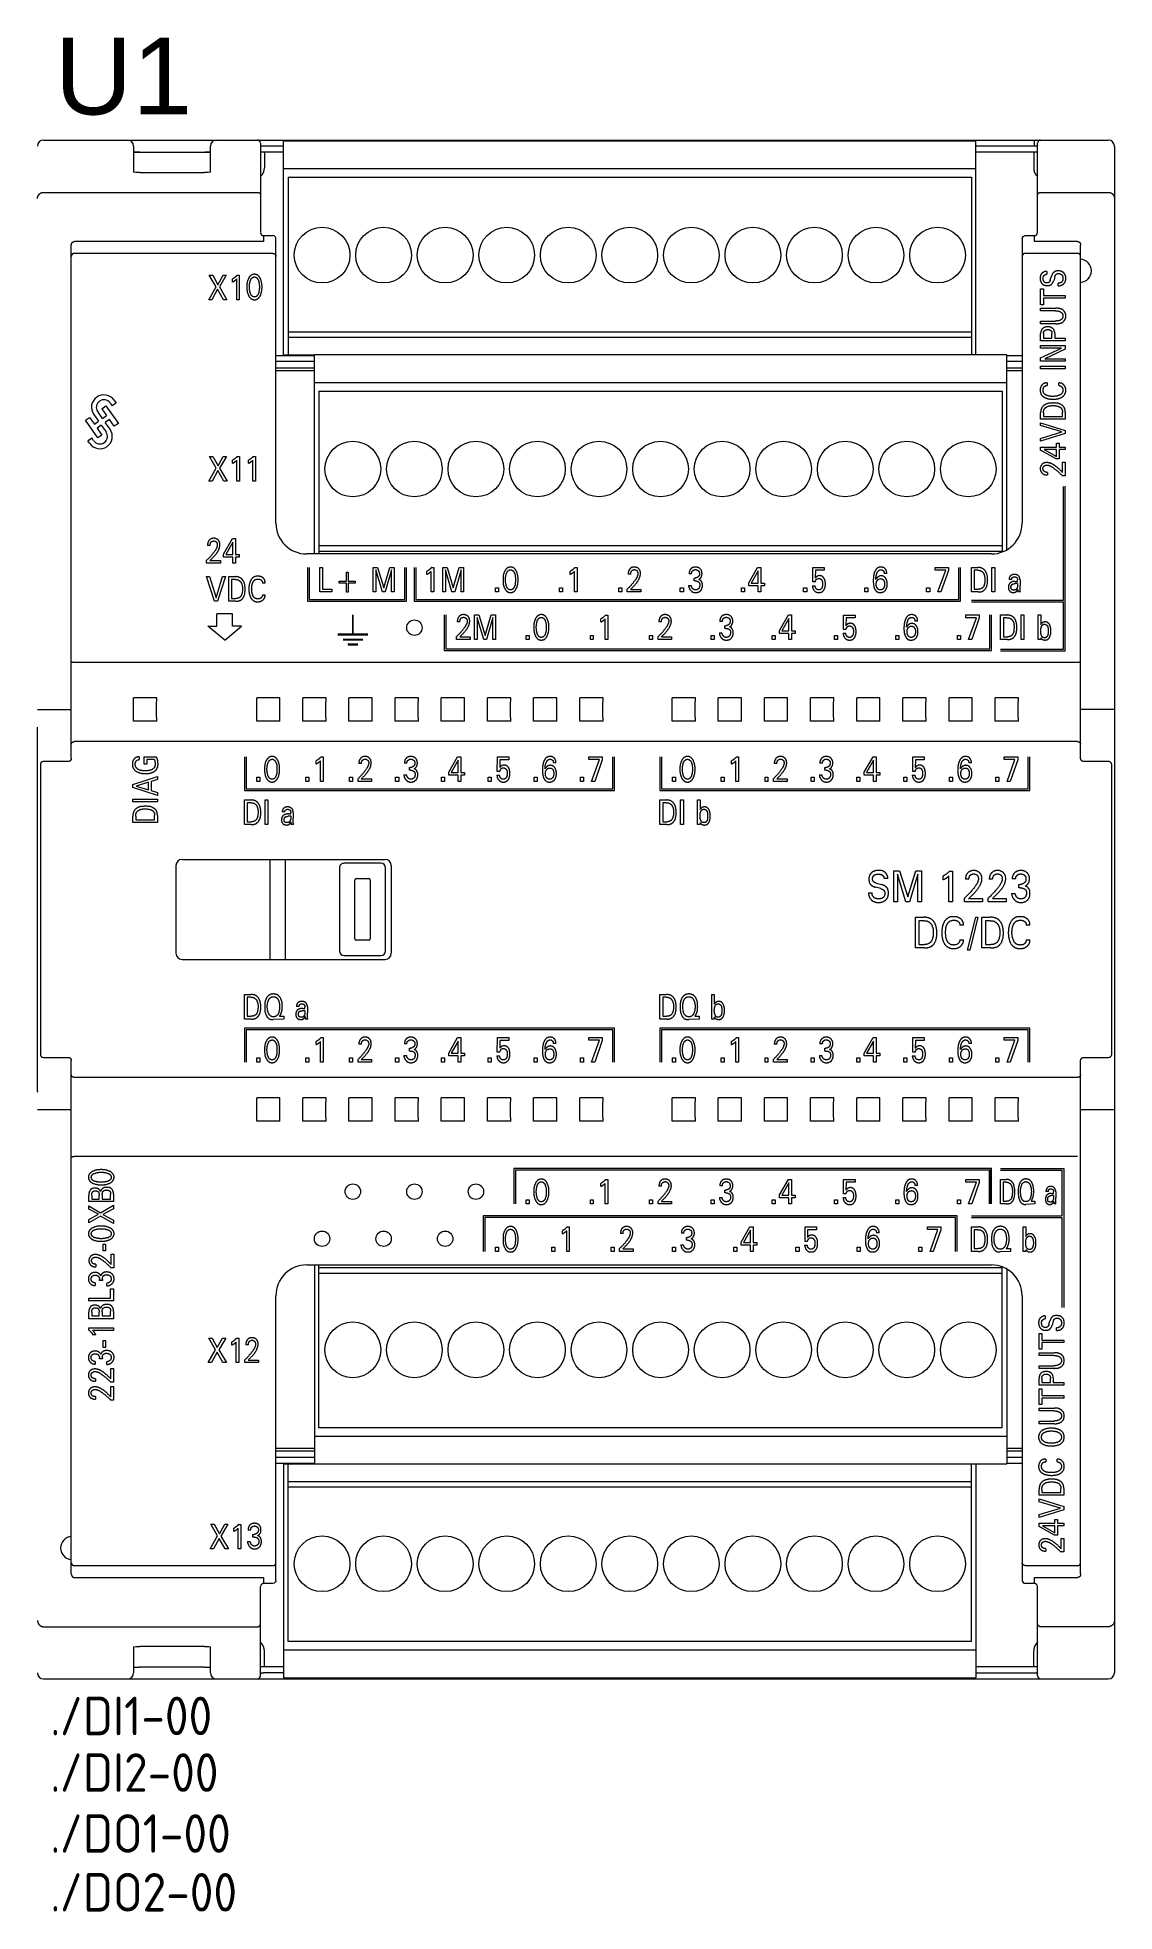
# Model space of a CAD drawing. Header units: millimetres. Extents: x 0 to 420, y 0 to 297.
# Drawn here: x 175.9 to 245.9, y 105.6 to 227.4 of the extents above; entities that cross this region are included whole.
import ezdxf
from ezdxf.enums import TextEntityAlignment as Align

# ---------------------------------------------------------------- set-up
doc = ezdxf.new("R2010")
doc.units = ezdxf.units.MM
doc.layers.add('eProC - L2', color=41, linetype='Continuous', lineweight=20)
doc.layers.add('SYMS', color=7, linetype='Continuous')
doc.layers.add('XREF', color=7, linetype='Continuous')
doc.styles.get("Standard").update_dxf_attribs({"font": 'arial.ttf'})
doc.styles.add('WD_IEC', font='ISOCP2.shx', dxfattribs={"width": 0.9, "height": 4})
picture_1 = doc.add_image_def('image1.jpg', size_in_pixel=(564, 174))

msp = doc.modelspace()

# ---------------------------------------------------------------- texts
at = {"layer": 'eProC - L2', "insert": (177.05, 227.38), "char_height": 5, "attachment_point": 1}
msp.add_mtext_dynamic_manual_height_columns('U1', width=40.4013, gutter_width=12.5, heights=[0], dxfattribs=at)

# ---------------------------------------------------------------- blocks, each defined once
blk = doc.blocks.new('HA2S1_REF')
at = {"insert": (-0.06, -1.16), "char_height": 2.5, "attachment_point": 7, "style": 'WD_IEC'}
blk.add_mtext_dynamic_manual_height_columns('./', width=7.4899, gutter_width=12.5, heights=[0], dxfattribs=at)
at = {"style": 'WD_IEC', "flags": 8}
blk.add_attdef('SIGCODE', (0, 3), '', height=2.5, dxfattribs=at)
at = {"style": 'WD_IEC'}
blk.add_attdef('XREF', (2.04, -1.16), '', height=2.5, dxfattribs=at)
blk.add_attdef('DESC1', text='', height=2.5, dxfattribs=at).set_placement((4.5, -4.1), align=Align.MIDDLE_CENTER)
blk = doc.blocks.new('eproc_rotulo_005')
at = {"layer": 'eProC - L2', "color": 0, "lineweight": 5, "const_width": 0.233}
for points in [[(0.12, 297.12), (420.12, 297.12), (420.12, 0.12), (0.12, 0.12), (0.12, 297.12)], [(5.9, 20.72), (414.37, 20.7)], [(49.98, 7.12), (49.98, 20.72)], [(70.35, 7.12), (70.35, 20.72)], [(153.64, 7.04), (153.64, 20.64)], [(70.35, 13.92), (153.64, 13.92)], [(126.3, 7.12), (126.3, 13.92)]]:
    blk.add_lwpolyline(points, dxfattribs=at)
at = {"layer": 'eProC - L2', "color": 0}
blk.add_lwpolyline([(420.12, 0.12), (420.12, 297.12), (0.12, 297.12), (0.12, 0.12), (420.12, 0.12)], dxfattribs=at)
at = {"layer": 'eProC - L2', "color": 0, "lineweight": 40, "const_width": 0.75}
blk.add_lwpolyline([(5.92, 7.13), (414.37, 7.11), (414.4, 282.24), (5.95, 282.27)], close=True, dxfattribs=at)
at = {"layer": 'eProC - L2', "color": 0, "lineweight": 5, "const_width": 0.233}
for points in [[(46.8, 277.83), (5.9, 277.83), (5.9, 282.27), (46.8, 282.27)], [(87.64, 277.83), (46.75, 277.83), (46.75, 282.27), (87.64, 282.27)], [(128.54, 277.83), (87.64, 277.83), (87.64, 282.26), (128.54, 282.26)], [(169.38, 277.83), (128.49, 277.83), (128.49, 282.26), (169.38, 282.26)], [(210.28, 277.82), (169.38, 277.82), (169.38, 282.26), (210.28, 282.26)], [(251.12, 277.82), (210.23, 277.82), (210.23, 282.26), (251.12, 282.26)], [(292.02, 277.82), (251.12, 277.82), (251.12, 282.25), (292.02, 282.25)], [(332.86, 277.82), (291.97, 277.82), (291.97, 282.25), (332.86, 282.25)], [(373.76, 277.83), (332.86, 277.83), (332.86, 282.27), (373.76, 282.27)], [(414.6, 277.83), (373.71, 277.83), (373.71, 282.27), (414.6, 282.27)]]:
    blk.add_lwpolyline(points, close=True, dxfattribs=at)
at = {"layer": 'eProC - L2', "color": 0, "lineweight": 0, "const_width": 0.233}
for points in [[(370.87, 7.1), (370.87, 20.7)], [(399.87, 7.1), (399.87, 20.7)]]:
    blk.add_lwpolyline(points, dxfattribs=at)
at = {"layer": 'eProC - L2', "color": 0, "lineweight": 20, "char_height": 2.5, "attachment_point": 8}
for s, insert in [('{\\fArial|b0|i0|c0|p18;00}', (26.35, 278.66)), ('{\\fArial|b0|i0|c0|p18;0}', (67.19, 278.66)), ('{\\fArial|b0|i0|c0|p18;1}', (108.09, 278.66)), ('{\\fArial|b0|i0|c0|p18;2}', (149.2, 278.66)), ('{\\fArial|b0|i0|c0|p18;3}', (189.83, 278.66)), ('{\\fArial|b0|i0|c0|p18;4}', (230.67, 278.66)), ('{\\fArial|b0|i0|c0|p18;5}', (271.66, 278.66)), ('{\\fArial|b0|i0|c0|p18;6}', (312.41, 278.66)), ('{\\fArial|b0|i0|c0|p18;7}', (353.31, 278.66)), ('{\\fArial|b0|i0|c0|p18;8}', (394.16, 278.66))]:
    blk.add_mtext(s, dxfattribs=dict(at, insert=insert))
at = {"layer": 'eProC - L2', "color": 0, "char_height": 1.2552}
for s, insert, attachment_point in [('{\\fArial|b0|i0|c0|p18;CONFECCIÓN }', (60.16, 18.11), 8), ('{\\fArial|b0|i0|c0|p18;CLIENTE}', (72.05, 18.11), 7), ('{\\fArial|b0|i0|c0|p18;PÁG.}', (402.01, 17.26), 7), ('{\\fArial|b0|i0|c0|p18;GRUPO}', (371.96, 16.49), 7), ('{\\fArial|b0|i0|c0|p18;ULTIMA VERSIÓN}', (60.16, 12.05), 8), ('{\\fArial|b0|i0|c0|p18;ARCHIVO}', (72.15, 11.76), 7), ('{\\fArial|b0|i0|c0|p18;FECHA}', (128.15, 11.76), 7), ('{\\fArial|b0|i0|c0|p18;PÁG.}', (374.51, 10.46), 7), ('{\\fArial|b0|i0|c0|p18;DE}', (387.74, 10.46), 7), ('{\\fArial|b0|i0|c0|p18;DE}', (402.24, 10.46), 7)]:
    blk.add_mtext(s, dxfattribs=dict(at, insert=insert, attachment_point=attachment_point))
at = {"layer": 'eProC - L2', "color": 0}
for tag, p in [('GR_01', (386.11, 17)), ('PGRAL', (411.35, 17.92)), ('PG_01', (382.35, 11.13)), ('PT', (394.05, 11.13)), ('PAGT', (408.55, 11.13))]:
    blk.add_attdef(tag, text='', height=3, dxfattribs=at).set_placement(p, align=Align.MIDDLE_CENTER)
for tag, height, p in [('CONF', 2.31, (60.16, 14.76)), ('CLIENTE', 2.31, (111.99, 14.74)), ('DESC', 2.5, (262.25, 14.94)), ('DESC_2', 1.8, (262.25, 10.51)), ('ULT', 2.31, (60.16, 8.79)), ('ARCH', 2.31, (98.32, 8.46)), ('FECHA', 2.31, (139.97, 8.46))]:
    blk.add_attdef(tag, text='', height=height, dxfattribs=at).set_placement(p, align=Align.CENTER)
at = {"layer": 'eProC - L2', "color": 0, "flags": 9}
blk.add_attdef('WD_TB', (0.12, 0.12), '', height=2.5, dxfattribs=at)
at = {"layer": 'eProC - L2', "color": 0}
image = blk.add_image(picture_1, insert=(5.9, 7.12), size_in_units=(44.08, 13.6), dxfattribs=at)
image.dxf.flags = 7

# ---------------------------------------------------------------- linework, layer by layer
at = {"layer": 'eProC - L2', "linetype": 'Continuous'}
for p, q in [((176.32, 220.72), (245.52, 220.72)), ((190.42, 220.52), (190.42, 214.7)), ((191.92, 206.72), (191.92, 220.65)), ((236.92, 220.65), (191.92, 220.65)), ((236.92, 206.75), (236.92, 220.65)), ((240.72, 220.32), (240.72, 220.72)), ((240.92, 214.71), (240.92, 220.52)), ((182.17, 220.32), (182.17, 218.63)), ((182.24, 219.94), (182.17, 219.95)), ((182.37, 219.94), (182.24, 219.94)), ((182.5, 219.94), (182.37, 219.94)), ((182.57, 219.94), (182.5, 219.94)), ((182.57, 219.94), (186.77, 219.94)), ((182.57, 219.94), (186.81, 219.94)), ((186.77, 219.94), (186.77, 219.94)), ((186.94, 219.94), (186.81, 219.94)), ((187.06, 219.94), (186.94, 219.94)), ((187.17, 219.95), (187.06, 219.94)), ((187.17, 218.63), (187.17, 220.32)), ((191.92, 219.92), (190.42, 219.92)), ((190.67, 219.92), (190.67, 218.92)), ((240.73, 220.32), (236.92, 220.32)), ((240.92, 219.92), (236.92, 219.92)), ((240.67, 219.92), (240.67, 218.92)), ((245.92, 220.32), (245.92, 173.92)), ((182.32, 218.61), (182.17, 218.63)), ((182.46, 218.61), (182.32, 218.61)), ((182.57, 218.6), (182.46, 218.61)), ((182.57, 218.6), (186.77, 218.6)), ((186.87, 218.61), (186.77, 218.6)), ((187.01, 218.61), (186.87, 218.61)), ((187.17, 218.63), (187.01, 218.61)), ((236.92, 218.84), (191.92, 218.84)), ((192.21, 218.3), (192.21, 206.74)), ((192.21, 218.3), (236.63, 218.3)), ((236.63, 218.3), (236.63, 206.75)), ((176.32, 217.32), (190.22, 217.32)), ((241.12, 217.32), (245.52, 217.32)), ((190.62, 214.51), (190.62, 214.13)), ((190.62, 214.51), (191.22, 214.51)), ((191.3, 214.5), (191.22, 214.51)), ((191.36, 214.45), (191.3, 214.5)), ((191.41, 214.39), (191.36, 214.45)), ((191.42, 214.31), (191.41, 214.39)), ((239.92, 214.31), (239.94, 214.39)), ((239.94, 214.39), (239.98, 214.45)), ((239.98, 214.45), (240.05, 214.5)), ((240.05, 214.5), (240.12, 214.51)), ((240.12, 214.51), (240.72, 214.51)), ((240.72, 214.13), (240.72, 214.51)), ((178.12, 180.53), (178.12, 213.89)), ((190.62, 214.13), (178.32, 214.13)), ((191.22, 213.35), (178.32, 213.35)), ((191.42, 195.82), (191.42, 214.31)), ((239.92, 214.31), (239.92, 195.82)), ((243.52, 213.35), (240.12, 213.35)), ((243.52, 214.13), (240.72, 214.13)), ((243.72, 180.53), (243.72, 213.89)), ((187.53, 211.18), (187.09, 211.94)), ((187.09, 211.94), (187.31, 211.94)), ((187.31, 211.94), (187.65, 211.32)), ((187.65, 211.32), (187.99, 211.94)), ((188.19, 211.94), (187.75, 211.18)), ((187.99, 211.94), (188.19, 211.94)), ((188.89, 211.93), (189.04, 211.93)), ((189.04, 211.93), (189.04, 210.34)), ((241.52, 212.18), (241.52, 212)), ((187.05, 210.34), (187.53, 211.18)), ((187.63, 211.02), (187.26, 210.34)), ((188.01, 210.34), (187.63, 211.02)), ((187.75, 211.18), (188.24, 210.34)), ((188.59, 211.49), (188.59, 211.69)), ((188.87, 210.34), (188.87, 211.69)), ((241.12, 210.02), (241.12, 211.05)), ((241.12, 211.05), (241.31, 211.05)), ((241.31, 211.05), (241.31, 210.62)), ((241.75, 211.62), (241.83, 211.88)), ((242.04, 211.84), (241.97, 211.58)), ((242.26, 211.24), (242.26, 211.42)), ((187.26, 210.34), (187.05, 210.34)), ((188.24, 210.34), (188.01, 210.34)), ((189.04, 210.34), (188.87, 210.34)), ((241.31, 210.02), (241.12, 210.02)), ((241.12, 209.62), (241.12, 209.79)), ((241.12, 209.79), (242.12, 209.79)), ((242.07, 209.62), (241.12, 209.62)), ((241.31, 210.62), (242.72, 210.62)), ((241.31, 210.45), (241.31, 210.02)), ((242.72, 210.45), (241.31, 210.45)), ((242.72, 210.62), (242.72, 210.45)), ((192.21, 208.26), (236.63, 208.26)), ((241.12, 208.78), (241.12, 208.95)), ((241.12, 208.95), (242.07, 208.95)), ((242.12, 208.78), (241.12, 208.78)), ((192.21, 207.9), (236.63, 207.9)), ((241.12, 207.68), (241.12, 208.15)), ((242.72, 207.68), (241.12, 207.68)), ((241.12, 207.19), (241.12, 207.37)), ((241.12, 207.37), (242.72, 207.37)), ((241.12, 206.57), (242.47, 207.19)), ((242.47, 207.19), (241.12, 207.19)), ((241.31, 208.15), (241.31, 207.85)), ((241.31, 207.85), (241.86, 207.85)), ((242.72, 207.13), (241.4, 206.51)), ((241.86, 207.85), (241.86, 208.15)), ((242.04, 208.15), (242.04, 207.85)), ((242.04, 207.85), (242.72, 207.85)), ((242.72, 207.85), (242.72, 207.68)), ((242.72, 207.37), (242.72, 207.13)), ((191.42, 206.72), (193.92, 206.72)), ((193.92, 206.32), (191.42, 206.32)), ((191.42, 205.92), (193.92, 205.92)), ((193.92, 206.74), (191.92, 206.74)), ((193.92, 193.82), (193.92, 206.75)), ((238.92, 206.75), (193.92, 206.75)), ((238.92, 194.1), (238.92, 206.75)), ((238.92, 206.72), (239.92, 206.72)), ((239.92, 206.32), (238.92, 206.32)), ((238.92, 205.92), (239.92, 205.92)), ((241.12, 206.34), (241.12, 206.57)), ((242.72, 206.34), (241.12, 206.34)), ((241.12, 205.84), (241.12, 206.02)), ((241.12, 206.02), (242.72, 206.02)), ((242.72, 205.84), (241.12, 205.84)), ((241.4, 206.51), (242.72, 206.51)), ((242.72, 206.51), (242.72, 206.34)), ((242.72, 206.02), (242.72, 205.84)), ((193.92, 205.72), (191.42, 205.72)), ((238.92, 204.94), (193.92, 204.94)), ((239.92, 205.72), (238.92, 205.72)), ((241.55, 204.94), (241.55, 204.76)), ((242.3, 204.76), (242.3, 204.94)), ((180.11, 203.26), (180.37, 203.44)), ((180.37, 203.44), (181.18, 202.3)), ((180.65, 203.63), (180.77, 203.45)), ((181.03, 203.63), (180.77, 203.45)), ((180.9, 203.81), (181.03, 203.63)), ((194.21, 204.4), (194.21, 193.82)), ((194.21, 204.4), (238.63, 204.4)), ((238.63, 204.4), (238.63, 193.96)), ((179.05, 202.51), (179.31, 202.69)), ((179.85, 201.37), (179.05, 202.51)), ((179.31, 202.69), (179.62, 202.25)), ((179.58, 202.89), (179.89, 202.45)), ((179.62, 202.25), (179.89, 202.45)), ((180.07, 202.19), (179.8, 202)), ((180.15, 202.63), (179.84, 203.07)), ((180.07, 202.19), (180.38, 201.75)), ((180.11, 203.26), (180.42, 202.82)), ((180.15, 202.63), (180.42, 202.82)), ((180.6, 202.56), (180.33, 202.37)), ((180.64, 201.93), (180.33, 202.37)), ((180.91, 202.12), (180.6, 202.56)), ((181.18, 202.3), (180.91, 202.12)), ((241.12, 202.59), (241.12, 202.99)), ((242.72, 202.59), (241.12, 202.59)), ((241.12, 202.16), (241.12, 202.35)), ((241.12, 202.35), (242.72, 201.84)), ((242.51, 201.75), (241.12, 202.16)), ((241.31, 202.99), (241.31, 202.76)), ((241.31, 202.76), (242.54, 202.76)), ((242.54, 202.76), (242.54, 203.03)), ((242.72, 203.03), (242.72, 202.59)), ((179.19, 201.18), (179.45, 201.36)), ((179.32, 201), (179.19, 201.18)), ((179.2, 201.17), (179.23, 201.21)), ((179.57, 201.18), (179.45, 201.36)), ((179.8, 202), (180.11, 201.55)), ((180.11, 201.55), (179.85, 201.37)), ((241.12, 201.33), (242.51, 201.75)), ((242.72, 201.65), (241.12, 201.14)), ((241.12, 201.14), (241.12, 201.33)), ((242.15, 200.77), (242.15, 201.01)), ((242.15, 201.01), (242.32, 201.01)), ((242.32, 201.01), (242.32, 200.77)), ((242.72, 201.84), (242.72, 201.65)), ((187.54, 199.4), (187.1, 200.16)), ((187.1, 200.16), (187.32, 200.16)), ((187.32, 200.16), (187.66, 199.54)), ((187.66, 199.54), (188, 200.16)), ((188.21, 200.16), (187.76, 199.4)), ((188, 200.16), (188.21, 200.16)), ((188.6, 199.71), (188.6, 199.91)), ((188.88, 198.56), (188.88, 199.91)), ((188.91, 200.16), (189.05, 200.16)), ((189.05, 200.16), (189.05, 198.56)), ((189.64, 199.71), (189.64, 199.91)), ((189.92, 198.56), (189.92, 199.91)), ((189.95, 200.16), (190.09, 200.16)), ((190.09, 200.16), (190.09, 198.56)), ((241.12, 200.57), (241.12, 200.77)), ((241.12, 200.77), (242.15, 200.77)), ((242.13, 200), (241.12, 200.57)), ((241.35, 200.6), (242.15, 200.15)), ((242.15, 200.6), (241.35, 200.6)), ((242.32, 200), (242.13, 200)), ((242.15, 200.15), (242.15, 200.6)), ((242.32, 200.77), (242.72, 200.77)), ((242.32, 200.6), (242.32, 200)), ((242.72, 200.6), (242.32, 200.6)), ((242.55, 199.11), (242.55, 199.79)), ((242.55, 199.79), (242.72, 199.79)), ((242.72, 200.77), (242.72, 200.6)), ((242.72, 199.79), (242.72, 198.9)), ((187.06, 198.56), (187.54, 199.4)), ((187.27, 198.56), (187.06, 198.56)), ((187.64, 199.25), (187.27, 198.56)), ((188.03, 198.56), (187.64, 199.25)), ((187.76, 199.4), (188.25, 198.56)), ((188.25, 198.56), (188.03, 198.56)), ((189.05, 198.56), (188.88, 198.56)), ((190.09, 198.56), (189.92, 198.56)), ((241.56, 199.12), (241.56, 198.96)), ((242.72, 198.9), (242.53, 198.9)), ((242.61, 190.82), (242.61, 198.21)), ((242.72, 187.53), (242.72, 198.22)), ((187.14, 194.38), (186.98, 194.38)), ((188.02, 193.81), (188.59, 194.82)), ((188.02, 193.62), (188.02, 193.81)), ((188.62, 194.59), (188.17, 193.79)), ((188.17, 193.79), (188.62, 193.79)), ((188.59, 194.82), (188.79, 194.82)), ((188.62, 193.79), (188.62, 194.59)), ((188.79, 194.82), (188.79, 193.79)), ((188.79, 193.79), (189.03, 193.79)), ((189.03, 193.79), (189.03, 193.62)), ((237.92, 193.82), (193.42, 193.82)), ((194.21, 194.36), (238.63, 194.36)), ((194.21, 194), (238.63, 194)), ((186.92, 193.22), (186.92, 193.41)), ((187.81, 193.22), (186.92, 193.22)), ((187.13, 193.39), (187.81, 193.39)), ((187.81, 193.39), (187.81, 193.22)), ((188.62, 193.62), (188.02, 193.62)), ((188.62, 193.22), (188.62, 193.62)), ((188.79, 193.22), (188.62, 193.22)), ((188.79, 193.62), (188.79, 193.22)), ((189.03, 193.62), (188.79, 193.62)), ((193.47, 192.95), (193.47, 190.75)), ((193.58, 192.95), (193.58, 190.86)), ((194.27, 191.35), (194.27, 192.95)), ((194.27, 192.95), (194.45, 192.95)), ((194.45, 192.95), (194.45, 191.53)), ((196, 192.05), (196, 192.63)), ((196, 192.63), (196.11, 192.63)), ((196.11, 192.63), (196.11, 192.05)), ((197.74, 191.35), (197.74, 192.95)), ((197.74, 192.95), (198.03, 192.95)), ((197.92, 192.78), (197.92, 191.35)), ((198.34, 191.35), (197.92, 192.78)), ((198.03, 192.95), (198.43, 191.61)), ((198.43, 191.61), (198.82, 192.95)), ((198.93, 192.78), (198.52, 191.35)), ((198.82, 192.95), (199.1, 192.95)), ((198.93, 191.35), (198.93, 192.78)), ((199.1, 192.95), (199.1, 191.35)), ((199.79, 190.86), (199.79, 192.95)), ((199.9, 190.75), (199.9, 192.95)), ((200.41, 192.94), (200.41, 190.75)), ((200.52, 192.94), (200.52, 190.86)), ((201.22, 192.49), (201.22, 192.69)), ((201.5, 191.35), (201.5, 192.69)), ((201.53, 192.94), (201.68, 192.94)), ((201.68, 192.94), (201.68, 191.35)), ((202.27, 191.35), (202.27, 192.95)), ((202.27, 192.95), (202.55, 192.95)), ((202.44, 192.78), (202.44, 191.35)), ((202.86, 191.35), (202.44, 192.78)), ((202.55, 192.95), (202.95, 191.61)), ((202.95, 191.61), (203.34, 192.95)), ((203.45, 192.78), (203.04, 191.35)), ((203.34, 192.95), (203.62, 192.95)), ((203.45, 191.35), (203.45, 192.78)), ((203.62, 192.95), (203.62, 191.35)), ((210.54, 192.49), (210.54, 192.69)), ((210.82, 191.35), (210.82, 192.69)), ((210.85, 192.94), (210.99, 192.94)), ((210.99, 192.94), (210.99, 191.35)), ((214.48, 192.51), (214.31, 192.51)), ((218.44, 192.53), (218.27, 192.53)), ((222.16, 191.94), (222.73, 192.95)), ((222.76, 192.72), (222.31, 191.92)), ((222.73, 192.95), (222.93, 192.95)), ((222.76, 191.92), (222.76, 192.72)), ((222.93, 192.95), (222.93, 191.92)), ((226.31, 192), (226.32, 192.94)), ((226.32, 192.94), (227.06, 192.94)), ((226.48, 192.76), (226.47, 192.25)), ((227.06, 192.76), (226.48, 192.76)), ((227.06, 192.94), (227.06, 192.76)), ((231.12, 192.55), (230.95, 192.55)), ((234.26, 192.77), (234.26, 192.95)), ((234.26, 192.95), (235.13, 192.95)), ((234.95, 192.77), (234.26, 192.77)), ((234.44, 191.35), (234.95, 192.77)), ((235.13, 192.75), (234.64, 191.35)), ((235.13, 192.95), (235.13, 192.75)), ((235.81, 190.86), (235.81, 192.94)), ((235.92, 190.75), (235.92, 192.94)), ((236.62, 191.35), (236.62, 192.95)), ((236.62, 192.95), (237.03, 192.95)), ((236.8, 192.76), (236.8, 191.53)), ((237.03, 192.76), (236.8, 192.76)), ((237.96, 191.35), (237.96, 192.95)), ((237.96, 192.95), (238.14, 192.95)), ((238.14, 192.95), (238.14, 191.35)), ((187.43, 190.75), (186.92, 192.35)), ((186.92, 192.35), (187.11, 192.35)), ((187.11, 192.35), (187.53, 190.96)), ((187.53, 190.96), (187.95, 192.35)), ((188.14, 192.35), (187.63, 190.75)), ((187.95, 192.35), (188.14, 192.35)), ((188.37, 190.75), (188.37, 192.35)), ((188.37, 192.35), (188.78, 192.35)), ((188.54, 192.16), (188.54, 190.93)), ((188.78, 192.16), (188.54, 192.16)), ((190.73, 191.92), (190.55, 191.92)), ((195.05, 191.35), (194.27, 191.35)), ((194.45, 191.53), (195.05, 191.53)), ((195.05, 191.53), (195.05, 191.35)), ((195.54, 191.92), (195.54, 192.05)), ((195.54, 192.05), (196, 192.05)), ((196, 191.92), (195.54, 191.92)), ((196, 191.34), (196, 191.92)), ((196.11, 191.34), (196, 191.34)), ((196.11, 192.05), (196.57, 192.05)), ((196.11, 191.92), (196.11, 191.34)), ((196.57, 191.92), (196.11, 191.92)), ((196.57, 192.05), (196.57, 191.92)), ((197.92, 191.35), (197.74, 191.35)), ((198.52, 191.35), (198.34, 191.35)), ((199.1, 191.35), (198.93, 191.35)), ((201.68, 191.35), (201.5, 191.35)), ((202.44, 191.35), (202.27, 191.35)), ((203.04, 191.35), (202.86, 191.35)), ((203.62, 191.35), (203.45, 191.35)), ((205.69, 191.35), (205.69, 191.62)), ((205.69, 191.62), (205.88, 191.62)), ((205.88, 191.35), (205.69, 191.35)), ((205.88, 191.62), (205.88, 191.35)), ((209.86, 191.35), (209.86, 191.62)), ((209.86, 191.62), (210.05, 191.62)), ((210.05, 191.35), (209.86, 191.35)), ((210.05, 191.62), (210.05, 191.35)), ((210.99, 191.35), (210.82, 191.35)), ((213.71, 191.35), (213.71, 191.62)), ((213.71, 191.62), (213.9, 191.62)), ((213.9, 191.35), (213.71, 191.35)), ((213.9, 191.62), (213.9, 191.35)), ((214.26, 191.35), (214.26, 191.54)), ((215.14, 191.35), (214.26, 191.35)), ((214.47, 191.52), (215.14, 191.52)), ((215.14, 191.52), (215.14, 191.35)), ((217.7, 191.35), (217.7, 191.62)), ((217.7, 191.62), (217.9, 191.62)), ((217.9, 191.35), (217.7, 191.35)), ((217.9, 191.62), (217.9, 191.35)), ((218.24, 191.78), (218.41, 191.78)), ((218.6, 192.07), (218.6, 192.25)), ((218.6, 192.25), (218.66, 192.25)), ((218.67, 192.07), (218.6, 192.07)), ((221.68, 191.35), (221.68, 191.62)), ((221.68, 191.62), (221.87, 191.62)), ((221.87, 191.35), (221.68, 191.35)), ((221.87, 191.62), (221.87, 191.35)), ((222.16, 191.75), (222.16, 191.94)), ((222.76, 191.75), (222.16, 191.75)), ((222.31, 191.92), (222.76, 191.92)), ((222.76, 191.35), (222.76, 191.75)), ((222.93, 191.35), (222.76, 191.35)), ((222.93, 191.92), (223.17, 191.92)), ((222.93, 191.75), (222.93, 191.35)), ((223.17, 191.75), (222.93, 191.75)), ((223.17, 191.92), (223.17, 191.75)), ((225.72, 191.35), (225.72, 191.62)), ((225.72, 191.62), (225.92, 191.62)), ((225.92, 191.35), (225.72, 191.35)), ((225.92, 191.62), (225.92, 191.35)), ((226.28, 191.76), (226.46, 191.76)), ((226.48, 192), (226.31, 192)), ((229.7, 191.35), (229.7, 191.62)), ((229.7, 191.62), (229.9, 191.62)), ((229.9, 191.35), (229.7, 191.35)), ((229.9, 191.62), (229.9, 191.35)), ((233.71, 191.35), (233.71, 191.62)), ((233.71, 191.62), (233.91, 191.62)), ((233.91, 191.35), (233.71, 191.35)), ((233.91, 191.62), (233.91, 191.35)), ((234.64, 191.35), (234.44, 191.35)), ((237.06, 191.35), (236.62, 191.35)), ((236.8, 191.53), (237.06, 191.53)), ((238.14, 191.35), (237.96, 191.35)), ((239.24, 192.17), (239.07, 192.17)), ((239.62, 191.89), (239.46, 191.89)), ((239.47, 192.04), (239.62, 192.04)), ((239.62, 192.14), (239.62, 192.14)), ((239.62, 192.14), (239.62, 192.14)), ((239.62, 192.04), (239.62, 192.14)), ((239.63, 191.48), (239.64, 191.47)), ((239.81, 191.35), (239.65, 191.35)), ((239.79, 192.13), (239.79, 191.75)), ((239.79, 191.58), (239.79, 191.66)), ((239.79, 191.52), (239.79, 191.58)), ((187.63, 190.75), (187.43, 190.75)), ((188.81, 190.75), (188.37, 190.75)), ((188.54, 190.93), (188.81, 190.93)), ((190.55, 191.17), (190.73, 191.17)), ((193.47, 190.75), (199.9, 190.75)), ((193.58, 190.86), (199.79, 190.86)), ((200.41, 190.75), (235.92, 190.75)), ((200.52, 190.86), (235.81, 190.86)), ((236.63, 190.82), (242.61, 190.82)), ((236.63, 190.71), (242.61, 190.71)), ((242.61, 187.64), (242.61, 190.71)), ((188.09, 188.22), (186.99, 189.12)), ((186.99, 189.12), (187.59, 189.12)), ((187.59, 189.12), (187.59, 189.92)), ((188.59, 189.92), (187.59, 189.92)), ((188.09, 188.22), (189.19, 189.12)), ((188.59, 189.12), (188.59, 189.92)), ((189.19, 189.12), (188.59, 189.12)), ((196.4, 189.86), (196.4, 188.62)), ((196.45, 188.62), (196.45, 189.86)), ((202.35, 189.86), (202.35, 187.55)), ((202.46, 189.86), (202.46, 187.66)), ((203.38, 189.42), (203.21, 189.42)), ((204.33, 188.26), (204.33, 189.86)), ((204.33, 189.86), (204.61, 189.86)), ((204.5, 189.69), (204.5, 188.26)), ((204.93, 188.26), (204.5, 189.69)), ((204.61, 189.86), (205.01, 188.52)), ((205.01, 188.52), (205.4, 189.86)), ((205.51, 189.69), (205.1, 188.26)), ((205.4, 189.86), (205.69, 189.86)), ((205.51, 188.26), (205.51, 189.69)), ((205.69, 189.86), (205.69, 188.26)), ((212.54, 189.4), (212.54, 189.6)), ((212.82, 188.26), (212.82, 189.6)), ((212.85, 189.85), (212.99, 189.85)), ((212.99, 189.85), (212.99, 188.26)), ((216.48, 189.42), (216.31, 189.42)), ((220.44, 189.44), (220.27, 189.44)), ((220.6, 188.98), (220.6, 189.16)), ((220.6, 189.16), (220.66, 189.16)), ((220.67, 188.98), (220.6, 188.98)), ((224.16, 188.85), (224.73, 189.86)), ((224.16, 188.66), (224.16, 188.85)), ((224.76, 189.63), (224.31, 188.83)), ((224.31, 188.83), (224.76, 188.83)), ((224.73, 189.86), (224.93, 189.86)), ((224.76, 188.83), (224.76, 189.63)), ((224.93, 189.86), (224.93, 188.83)), ((224.93, 188.83), (225.17, 188.83)), ((225.17, 188.83), (225.17, 188.66)), ((228.31, 188.91), (228.32, 189.85)), ((228.48, 188.91), (228.31, 188.91)), ((228.32, 189.85), (229.06, 189.85)), ((228.48, 189.67), (228.47, 189.16)), ((229.06, 189.67), (228.48, 189.67)), ((229.06, 189.85), (229.06, 189.67)), ((233.12, 189.46), (232.95, 189.46)), ((236.26, 189.68), (236.26, 189.86)), ((236.26, 189.86), (237.13, 189.86)), ((236.95, 189.68), (236.26, 189.68)), ((236.44, 188.26), (236.95, 189.68)), ((237.13, 189.66), (236.64, 188.26)), ((237.13, 189.86), (237.13, 189.66)), ((237.82, 187.66), (237.82, 189.86)), ((237.93, 187.55), (237.93, 189.86)), ((238.52, 188.26), (238.52, 189.86)), ((238.52, 189.86), (238.93, 189.86)), ((238.7, 189.67), (238.7, 188.44)), ((238.93, 189.67), (238.7, 189.67)), ((239.86, 188.26), (239.86, 189.86)), ((239.86, 189.86), (240.04, 189.86)), ((240.04, 189.86), (240.04, 188.26)), ((240.96, 188.26), (240.96, 189.86)), ((240.96, 189.86), (241.13, 189.86)), ((241.13, 189.86), (241.13, 189.23)), ((241.13, 189.23), (241.14, 189.25)), ((195.45, 188.62), (196.4, 188.62)), ((195.45, 188.57), (197.4, 188.57)), ((195.8, 188.29), (197.08, 188.29)), ((195.8, 188.24), (197.08, 188.24)), ((196.1, 187.97), (196.75, 187.97)), ((196.11, 187.92), (196.75, 187.92)), ((196.45, 188.62), (197.4, 188.62)), ((202.46, 187.66), (237.82, 187.66)), ((203.16, 188.26), (203.16, 188.45)), ((204.04, 188.26), (203.16, 188.26)), ((203.37, 188.43), (204.04, 188.43)), ((204.04, 188.43), (204.04, 188.26)), ((204.5, 188.26), (204.33, 188.26)), ((205.1, 188.26), (204.93, 188.26)), ((205.69, 188.26), (205.51, 188.26)), ((207.69, 188.26), (207.69, 188.53)), ((207.69, 188.53), (207.88, 188.53)), ((207.88, 188.26), (207.69, 188.26)), ((207.88, 188.53), (207.88, 188.26)), ((211.86, 188.26), (211.86, 188.53)), ((211.86, 188.53), (212.05, 188.53)), ((212.05, 188.26), (211.86, 188.26)), ((212.05, 188.53), (212.05, 188.26)), ((212.99, 188.26), (212.82, 188.26)), ((215.71, 188.26), (215.71, 188.53)), ((215.71, 188.53), (215.9, 188.53)), ((215.9, 188.26), (215.71, 188.26)), ((215.9, 188.53), (215.9, 188.26)), ((216.26, 188.26), (216.26, 188.45)), ((217.14, 188.26), (216.26, 188.26)), ((216.47, 188.43), (217.14, 188.43)), ((217.14, 188.43), (217.14, 188.26)), ((219.7, 188.26), (219.7, 188.53)), ((219.7, 188.53), (219.9, 188.53)), ((219.9, 188.26), (219.7, 188.26)), ((219.9, 188.53), (219.9, 188.26)), ((220.24, 188.69), (220.41, 188.69)), ((223.68, 188.26), (223.68, 188.53)), ((223.68, 188.53), (223.87, 188.53)), ((223.87, 188.26), (223.68, 188.26)), ((223.87, 188.53), (223.87, 188.26)), ((224.76, 188.66), (224.16, 188.66)), ((224.76, 188.26), (224.76, 188.66)), ((224.93, 188.26), (224.76, 188.26)), ((224.93, 188.66), (224.93, 188.26)), ((225.17, 188.66), (224.93, 188.66)), ((227.72, 188.26), (227.72, 188.53)), ((227.72, 188.53), (227.92, 188.53)), ((227.92, 188.26), (227.72, 188.26)), ((227.92, 188.53), (227.92, 188.26)), ((228.28, 188.67), (228.46, 188.67)), ((231.7, 188.26), (231.7, 188.53)), ((231.7, 188.53), (231.9, 188.53)), ((231.9, 188.26), (231.7, 188.26)), ((231.9, 188.53), (231.9, 188.26)), ((235.71, 188.26), (235.71, 188.53)), ((235.71, 188.53), (235.91, 188.53)), ((235.91, 188.26), (235.71, 188.26)), ((235.91, 188.53), (235.91, 188.26)), ((236.64, 188.26), (236.44, 188.26)), ((238.96, 188.26), (238.52, 188.26)), ((238.52, 187.64), (242.61, 187.64)), ((238.7, 188.44), (238.96, 188.44)), ((240.04, 188.26), (239.86, 188.26)), ((241.13, 188.26), (240.96, 188.26)), ((241.13, 188.38), (241.13, 188.26)), ((241.13, 188.38), (241.13, 188.38)), ((178.14, 186.78), (178.14, 186.78)), ((178.14, 186.78), (178.14, 186.78)), ((178.14, 186.78), (178.14, 186.78)), ((178.14, 186.78), (178.14, 186.78)), ((178.14, 186.78), (178.14, 186.78)), ((178.14, 186.78), (178.14, 186.78)), ((178.17, 186.78), (178.16, 186.78)), ((178.28, 186.77), (178.25, 186.77)), ((243.54, 186.77), (178.32, 186.77)), ((202.35, 187.55), (237.93, 187.55)), ((238.52, 187.53), (242.72, 187.53)), ((243.62, 186.77), (243.61, 186.77)), ((243.69, 186.78), (243.67, 186.78)), ((243.67, 186.78), (243.67, 186.78)), ((243.69, 186.78), (243.69, 186.78)), ((243.69, 186.78), (243.69, 186.78)), ((243.69, 186.78), (243.69, 186.78)), ((243.7, 186.78), (243.69, 186.78)), ((243.7, 186.78), (243.7, 186.78)), ((243.7, 186.78), (243.7, 186.78)), ((243.71, 186.78), (243.7, 186.78)), ((183.68, 184.47), (182.17, 184.47)), ((191.68, 184.47), (190.17, 184.47)), ((194.68, 184.47), (193.17, 184.47)), ((197.68, 184.47), (196.17, 184.47)), ((200.68, 184.47), (199.17, 184.47)), ((203.68, 184.47), (202.17, 184.47)), ((206.68, 184.47), (205.17, 184.47)), ((209.68, 184.47), (208.17, 184.47)), ((212.68, 184.47), (211.17, 184.47)), ((218.68, 184.47), (217.17, 184.47)), ((221.68, 184.47), (220.17, 184.47)), ((224.68, 184.47), (223.17, 184.47)), ((227.68, 184.47), (226.17, 184.47)), ((230.68, 184.47), (229.17, 184.47)), ((233.68, 184.47), (232.17, 184.47)), ((236.68, 184.47), (235.17, 184.47)), ((239.68, 184.47), (238.17, 184.47)), ((175.92, 183.72), (178.12, 183.72)), ((183.68, 182.96), (182.17, 182.96)), ((191.68, 182.96), (190.17, 182.96)), ((194.68, 182.96), (193.17, 182.96)), ((197.68, 182.96), (196.17, 182.96)), ((200.68, 182.96), (199.17, 182.96)), ((203.68, 182.96), (202.17, 182.96)), ((206.68, 182.96), (205.17, 182.96)), ((209.68, 182.96), (208.17, 182.96)), ((212.68, 182.96), (211.17, 182.96)), ((218.68, 182.96), (217.17, 182.96)), ((221.68, 182.96), (220.17, 182.96)), ((224.68, 182.96), (223.17, 182.96)), ((227.68, 182.96), (226.17, 182.96)), ((230.68, 182.96), (229.17, 182.96)), ((233.68, 182.96), (232.17, 182.96)), ((236.68, 182.96), (235.17, 182.96)), ((239.68, 182.96), (238.17, 182.96)), ((245.92, 183.72), (243.72, 183.72)), ((175.92, 182.55), (175.92, 182.57)), ((175.92, 158.89), (175.92, 182.54)), ((243.52, 181.63), (178.32, 181.63)), ((245.92, 182.6), (245.92, 182.58)), ((245.92, 182.54), (245.92, 173.9)), ((177.92, 180.33), (176.31, 180.33)), ((182.53, 180.64), (182.53, 180.46)), ((182.85, 180.17), (182.85, 180.64)), ((182.85, 180.64), (183.66, 180.64)), ((183.04, 180.46), (183.04, 180.17)), ((183.53, 180.46), (183.04, 180.46)), ((189.38, 180.64), (189.38, 178.44)), ((189.49, 180.64), (189.49, 178.55)), ((194.04, 180.18), (194.04, 180.38)), ((194.32, 179.04), (194.32, 180.38)), ((194.35, 180.63), (194.49, 180.63)), ((194.49, 180.63), (194.49, 179.04)), ((202.66, 179.63), (203.23, 180.64)), ((203.26, 180.41), (202.81, 179.61)), ((203.23, 180.64), (203.43, 180.64)), ((203.26, 179.61), (203.26, 180.41)), ((203.43, 180.64), (203.43, 179.61)), ((205.81, 179.69), (205.82, 180.63)), ((205.82, 180.63), (206.56, 180.63)), ((205.98, 180.45), (205.97, 179.94)), ((206.56, 180.45), (205.98, 180.45)), ((206.56, 180.63), (206.56, 180.45)), ((211.76, 180.46), (211.76, 180.64)), ((211.76, 180.64), (212.63, 180.64)), ((212.45, 180.46), (211.76, 180.46)), ((211.94, 179.04), (212.45, 180.46)), ((212.63, 180.44), (212.14, 179.04)), ((212.63, 180.64), (212.63, 180.44)), ((213.32, 178.55), (213.32, 180.64)), ((213.43, 178.44), (213.43, 180.64)), ((216.38, 180.64), (216.38, 178.44)), ((216.49, 180.64), (216.49, 178.55)), ((221.04, 180.18), (221.04, 180.38)), ((221.32, 179.04), (221.32, 180.38)), ((221.35, 180.63), (221.49, 180.63)), ((221.49, 180.63), (221.49, 179.04)), ((229.66, 179.63), (230.23, 180.64)), ((230.26, 180.41), (229.81, 179.61)), ((230.23, 180.64), (230.43, 180.64)), ((230.26, 179.61), (230.26, 180.41)), ((230.43, 180.64), (230.43, 179.61)), ((232.81, 179.69), (232.82, 180.63)), ((232.82, 180.63), (233.56, 180.63)), ((232.98, 180.45), (232.97, 179.94)), ((233.56, 180.45), (232.98, 180.45)), ((233.56, 180.63), (233.56, 180.45)), ((238.76, 180.46), (238.76, 180.64)), ((238.76, 180.64), (239.63, 180.64)), ((239.45, 180.46), (238.76, 180.46)), ((238.94, 179.04), (239.45, 180.46)), ((239.63, 180.44), (239.14, 179.04)), ((239.63, 180.64), (239.63, 180.44)), ((240.32, 178.55), (240.32, 180.64)), ((240.43, 178.44), (240.43, 180.64)), ((245.54, 180.33), (243.92, 180.33)), ((182.12, 178.84), (183.72, 179.36)), ((183.04, 180.17), (182.85, 180.17)), ((183.72, 179.17), (183.31, 179.04)), ((183.31, 179.04), (183.31, 178.44)), ((183.72, 179.36), (183.72, 179.17)), ((190.19, 179.04), (190.19, 179.31)), ((190.19, 179.31), (190.38, 179.31)), ((190.38, 179.04), (190.19, 179.04)), ((190.38, 179.31), (190.38, 179.04)), ((193.36, 179.04), (193.36, 179.31)), ((193.36, 179.31), (193.55, 179.31)), ((193.55, 179.04), (193.36, 179.04)), ((193.55, 179.31), (193.55, 179.04)), ((194.49, 179.04), (194.32, 179.04)), ((196.21, 179.04), (196.21, 179.31)), ((196.21, 179.31), (196.4, 179.31)), ((196.4, 179.04), (196.21, 179.04)), ((196.4, 179.31), (196.4, 179.04)), ((196.76, 179.04), (196.76, 179.23)), ((197.64, 179.04), (196.76, 179.04)), ((196.98, 180.2), (196.81, 180.2)), ((196.97, 179.21), (197.64, 179.21)), ((197.64, 179.21), (197.64, 179.04)), ((199.2, 179.04), (199.2, 179.31)), ((199.2, 179.31), (199.4, 179.31)), ((199.4, 179.04), (199.2, 179.04)), ((199.4, 179.31), (199.4, 179.04)), ((199.74, 179.47), (199.91, 179.47)), ((199.94, 180.22), (199.77, 180.22)), ((200.1, 179.76), (200.1, 179.94)), ((200.1, 179.94), (200.16, 179.94)), ((200.17, 179.76), (200.1, 179.76)), ((202.18, 179.04), (202.18, 179.31)), ((202.18, 179.31), (202.37, 179.31)), ((202.37, 179.04), (202.18, 179.04)), ((202.37, 179.31), (202.37, 179.04)), ((202.66, 179.44), (202.66, 179.63)), ((203.26, 179.44), (202.66, 179.44)), ((202.81, 179.61), (203.26, 179.61)), ((203.26, 179.04), (203.26, 179.44)), ((203.43, 179.04), (203.26, 179.04)), ((203.43, 179.61), (203.67, 179.61)), ((203.43, 179.44), (203.43, 179.04)), ((203.67, 179.44), (203.43, 179.44)), ((203.67, 179.61), (203.67, 179.44)), ((205.22, 179.04), (205.22, 179.31)), ((205.22, 179.31), (205.42, 179.31)), ((205.42, 179.04), (205.22, 179.04)), ((205.42, 179.31), (205.42, 179.04)), ((205.78, 179.45), (205.96, 179.45)), ((205.98, 179.69), (205.81, 179.69)), ((208.2, 179.04), (208.2, 179.31)), ((208.2, 179.31), (208.4, 179.31)), ((208.4, 179.04), (208.2, 179.04)), ((208.4, 179.31), (208.4, 179.04)), ((209.62, 180.24), (209.45, 180.24)), ((211.21, 179.04), (211.21, 179.31)), ((211.21, 179.31), (211.41, 179.31)), ((211.41, 179.04), (211.21, 179.04)), ((211.41, 179.31), (211.41, 179.04)), ((212.14, 179.04), (211.94, 179.04)), ((217.19, 179.04), (217.19, 179.31)), ((217.19, 179.31), (217.38, 179.31)), ((217.38, 179.04), (217.19, 179.04)), ((217.38, 179.31), (217.38, 179.04)), ((220.36, 179.04), (220.36, 179.31)), ((220.36, 179.31), (220.55, 179.31)), ((220.55, 179.04), (220.36, 179.04)), ((220.55, 179.31), (220.55, 179.04)), ((221.49, 179.04), (221.32, 179.04)), ((223.21, 179.04), (223.21, 179.31)), ((223.21, 179.31), (223.4, 179.31)), ((223.4, 179.04), (223.21, 179.04)), ((223.4, 179.31), (223.4, 179.04)), ((223.76, 179.04), (223.76, 179.23)), ((224.64, 179.04), (223.76, 179.04)), ((223.98, 180.2), (223.81, 180.2)), ((223.97, 179.21), (224.64, 179.21)), ((224.64, 179.21), (224.64, 179.04)), ((226.2, 179.04), (226.2, 179.31)), ((226.2, 179.31), (226.4, 179.31)), ((226.4, 179.04), (226.2, 179.04)), ((226.4, 179.31), (226.4, 179.04)), ((226.74, 179.47), (226.91, 179.47)), ((226.94, 180.22), (226.77, 180.22)), ((227.1, 179.76), (227.1, 179.94)), ((227.1, 179.94), (227.16, 179.94)), ((227.17, 179.76), (227.1, 179.76)), ((229.18, 179.04), (229.18, 179.31)), ((229.18, 179.31), (229.37, 179.31)), ((229.37, 179.04), (229.18, 179.04)), ((229.37, 179.31), (229.37, 179.04)), ((229.66, 179.44), (229.66, 179.63)), ((230.26, 179.44), (229.66, 179.44)), ((229.81, 179.61), (230.26, 179.61)), ((230.26, 179.04), (230.26, 179.44)), ((230.43, 179.04), (230.26, 179.04)), ((230.43, 179.61), (230.67, 179.61)), ((230.43, 179.44), (230.43, 179.04)), ((230.67, 179.44), (230.43, 179.44)), ((230.67, 179.61), (230.67, 179.44)), ((232.22, 179.04), (232.22, 179.31)), ((232.22, 179.31), (232.42, 179.31)), ((232.42, 179.04), (232.22, 179.04)), ((232.42, 179.31), (232.42, 179.04)), ((232.78, 179.45), (232.96, 179.45)), ((232.98, 179.69), (232.81, 179.69)), ((235.2, 179.04), (235.2, 179.31)), ((235.2, 179.31), (235.4, 179.31)), ((235.4, 179.04), (235.2, 179.04)), ((235.4, 179.31), (235.4, 179.04)), ((236.62, 180.24), (236.45, 180.24)), ((238.21, 179.04), (238.21, 179.31)), ((238.21, 179.31), (238.41, 179.31)), ((238.41, 179.04), (238.21, 179.04)), ((238.41, 179.31), (238.41, 179.04)), ((239.14, 179.04), (238.94, 179.04)), ((182.12, 178.64), (182.12, 178.84)), ((183.72, 178.12), (182.12, 178.64)), ((182.12, 177.72), (182.12, 177.89)), ((182.12, 177.89), (183.72, 177.89)), ((183.13, 178.99), (182.33, 178.74)), ((182.33, 178.74), (183.13, 178.5)), ((183.13, 178.5), (183.13, 178.99)), ((183.31, 178.44), (183.72, 178.31)), ((183.72, 178.31), (183.72, 178.12)), ((183.72, 177.89), (183.72, 177.72)), ((189.38, 178.44), (213.43, 178.44)), ((189.38, 176.24), (189.38, 177.84)), ((189.38, 177.84), (189.79, 177.84)), ((189.49, 178.55), (213.32, 178.55)), ((190.72, 176.24), (190.72, 177.84)), ((190.72, 177.84), (190.9, 177.84)), ((190.9, 177.84), (190.9, 176.24)), ((216.38, 178.44), (240.43, 178.44)), ((216.38, 176.24), (216.38, 177.84)), ((216.38, 177.84), (216.79, 177.84)), ((216.49, 178.55), (240.32, 178.55)), ((217.72, 176.24), (217.72, 177.84)), ((217.72, 177.84), (217.9, 177.84)), ((217.9, 177.84), (217.9, 176.24)), ((218.82, 176.24), (218.82, 177.84)), ((218.82, 177.84), (218.99, 177.84)), ((218.99, 177.84), (218.99, 177.21)), ((183.72, 177.72), (182.12, 177.72)), ((182.12, 176.38), (182.12, 176.78)), ((182.31, 176.78), (182.31, 176.55)), ((183.54, 176.55), (183.54, 176.82)), ((183.72, 176.82), (183.72, 176.38)), ((189.56, 177.65), (189.56, 176.42)), ((189.79, 177.65), (189.56, 177.65)), ((192, 177.06), (191.83, 177.06)), ((192.38, 176.78), (192.22, 176.78)), ((192.23, 176.93), (192.38, 176.93)), ((192.38, 177.03), (192.38, 177.03)), ((192.38, 177.03), (192.38, 177.03)), ((192.38, 176.93), (192.38, 177.03)), ((192.55, 177.02), (192.55, 176.64)), ((216.56, 177.65), (216.56, 176.42)), ((216.79, 177.65), (216.56, 177.65)), ((218.99, 177.21), (219, 177.23)), ((183.72, 176.38), (182.12, 176.38)), ((182.31, 176.55), (183.54, 176.55)), ((189.82, 176.24), (189.38, 176.24)), ((189.56, 176.42), (189.82, 176.42)), ((190.9, 176.24), (190.72, 176.24)), ((192.39, 176.37), (192.4, 176.36)), ((192.57, 176.24), (192.41, 176.24)), ((192.55, 176.47), (192.55, 176.55)), ((192.55, 176.41), (192.55, 176.47)), ((216.82, 176.24), (216.38, 176.24)), ((216.56, 176.42), (216.82, 176.42)), ((217.9, 176.24), (217.72, 176.24)), ((218.99, 176.24), (218.82, 176.24)), ((218.99, 176.36), (218.99, 176.24)), ((218.99, 176.36), (218.99, 176.36)), ((184.92, 173.57), (184.92, 167.87)), ((185.32, 173.97), (198.52, 173.97)), ((191.05, 167.47), (191.05, 173.97)), ((192.05, 167.47), (192.05, 173.97)), ((195.55, 173.42), (195.55, 168.02)), ((198.25, 173.72), (195.85, 173.72)), ((198.55, 168.02), (198.55, 173.42)), ((198.92, 173.57), (198.92, 167.87)), ((231.58, 171.22), (231.58, 173.22)), ((231.58, 173.22), (231.95, 173.22)), ((231.81, 173.01), (231.81, 171.22)), ((232.37, 171.22), (231.81, 173.01)), ((231.95, 173.22), (232.49, 171.54)), ((232.49, 171.54), (233, 173.22)), ((233.15, 173.01), (232.6, 171.22)), ((233, 173.22), (233.38, 173.22)), ((233.15, 171.22), (233.15, 173.01)), ((233.38, 173.22), (233.38, 171.22)), ((235.2, 173.2), (235.39, 173.2)), ((235.39, 173.2), (235.39, 171.22)), ((245.92, 173.9), (245.92, 167.53)), ((196.55, 168.82), (196.55, 172.62)), ((196.65, 172.72), (197.45, 172.72)), ((197.55, 172.62), (197.55, 168.82)), ((229.94, 171.8), (230.17, 171.8)), ((230.73, 172.07), (230.39, 172.16)), ((230.44, 172.43), (230.78, 172.33)), ((231.19, 172.72), (230.95, 172.72)), ((234.79, 172.65), (234.79, 172.9)), ((235.16, 171.22), (235.16, 172.9)), ((236.46, 172.68), (236.24, 172.68)), ((238, 172.68), (237.78, 172.68)), ((239.23, 171.76), (239.46, 171.76)), ((239.5, 172.7), (239.28, 172.7)), ((239.71, 172.13), (239.71, 172.35)), ((239.71, 172.35), (239.79, 172.35)), ((239.8, 172.13), (239.71, 172.13)), ((231.81, 171.22), (231.58, 171.22)), ((232.6, 171.22), (232.37, 171.22)), ((233.38, 171.22), (233.15, 171.22)), ((235.39, 171.22), (235.16, 171.22)), ((236.17, 171.22), (236.17, 171.46)), ((237.34, 171.22), (236.17, 171.22)), ((236.44, 171.43), (236.49, 171.48)), ((236.44, 171.43), (237.34, 171.43)), ((237.34, 171.43), (237.34, 171.22)), ((237.71, 171.22), (237.71, 171.46)), ((238.88, 171.22), (237.71, 171.22)), ((237.99, 171.43), (238.03, 171.48)), ((237.99, 171.43), (238.88, 171.43)), ((238.88, 171.43), (238.88, 171.22)), ((232.98, 168.22), (232.98, 170.22)), ((232.98, 170.22), (233.52, 170.22)), ((233.21, 169.99), (233.21, 168.44)), ((233.52, 169.99), (233.21, 169.99)), ((236.11, 169.69), (235.87, 169.69)), ((236.37, 168.07), (236.91, 170.22)), ((237.05, 170.22), (236.51, 168.07)), ((236.91, 170.22), (237.05, 170.22)), ((237.3, 168.22), (237.3, 170.22)), ((237.3, 170.22), (237.84, 170.22)), ((237.54, 169.99), (237.54, 168.44)), ((237.84, 169.99), (237.54, 169.99)), ((240.43, 169.69), (240.2, 169.69)), ((197.45, 168.72), (196.65, 168.72)), ((233.57, 168.22), (232.98, 168.22)), ((233.21, 168.44), (233.57, 168.44)), ((235.87, 168.75), (236.11, 168.75)), ((236.51, 168.07), (236.37, 168.07)), ((237.89, 168.22), (237.3, 168.22)), ((237.54, 168.44), (237.89, 168.44)), ((240.2, 168.75), (240.43, 168.75)), ((185.32, 167.47), (198.52, 167.47)), ((195.85, 167.72), (198.25, 167.72)), ((245.92, 167.53), (245.92, 158.89)), ((245.92, 167.52), (245.92, 121.12)), ((189.38, 163.6), (189.38, 165.2)), ((189.38, 165.2), (189.79, 165.2)), ((189.56, 165.01), (189.56, 163.78)), ((189.79, 165.01), (189.56, 165.01)), ((192.93, 164.42), (192.76, 164.42)), ((216.38, 163.6), (216.38, 165.2)), ((216.38, 165.2), (216.79, 165.2)), ((216.56, 165.01), (216.56, 163.78)), ((216.79, 165.01), (216.56, 165.01)), ((219.75, 163.6), (219.75, 165.2)), ((219.75, 165.2), (219.91, 165.2)), ((219.91, 165.2), (219.91, 164.57)), ((219.91, 164.57), (219.93, 164.59)), ((189.82, 163.6), (189.38, 163.6)), ((189.56, 163.78), (189.82, 163.78)), ((191.93, 163.6), (191.25, 163.56)), ((191.66, 163.8), (191.65, 163.78)), ((191.65, 163.78), (191.93, 163.78)), ((191.93, 163.78), (191.93, 163.6)), ((193.31, 164.14), (193.15, 164.14)), ((193.16, 164.29), (193.31, 164.29)), ((193.31, 164.39), (193.31, 164.39)), ((193.31, 164.39), (193.31, 164.39)), ((193.31, 164.29), (193.31, 164.39)), ((193.32, 163.73), (193.32, 163.72)), ((193.5, 163.6), (193.34, 163.6)), ((193.47, 164.38), (193.47, 164)), ((193.47, 163.83), (193.47, 163.91)), ((193.47, 163.77), (193.47, 163.83)), ((216.82, 163.6), (216.38, 163.6)), ((216.56, 163.78), (216.82, 163.78)), ((218.93, 163.6), (218.25, 163.56)), ((218.66, 163.8), (218.65, 163.78)), ((218.65, 163.78), (218.93, 163.78)), ((218.93, 163.78), (218.93, 163.6)), ((219.91, 163.6), (219.75, 163.6)), ((219.91, 163.72), (219.91, 163.6)), ((219.92, 163.72), (219.91, 163.72)), ((189.38, 163), (189.38, 160.8)), ((213.43, 163), (189.38, 163)), ((189.49, 162.89), (189.49, 160.8)), ((213.32, 162.89), (189.49, 162.89)), ((194.04, 161.94), (194.04, 162.14)), ((194.32, 160.8), (194.32, 162.14)), ((194.35, 162.39), (194.49, 162.39)), ((194.49, 162.39), (194.49, 160.8)), ((199.94, 161.98), (199.77, 161.98)), ((202.66, 161.39), (203.23, 162.4)), ((203.26, 162.17), (202.81, 161.37)), ((203.23, 162.4), (203.43, 162.4)), ((203.26, 161.37), (203.26, 162.17)), ((203.43, 162.4), (203.43, 161.37)), ((205.81, 161.45), (205.82, 162.39)), ((205.82, 162.39), (206.56, 162.39)), ((205.98, 162.21), (205.97, 161.7)), ((206.56, 162.21), (205.98, 162.21)), ((206.56, 162.39), (206.56, 162.21)), ((209.62, 162), (209.45, 162)), ((211.76, 162.22), (211.76, 162.4)), ((211.76, 162.4), (212.63, 162.4)), ((212.45, 162.22), (211.76, 162.22)), ((211.94, 160.8), (212.45, 162.22)), ((212.63, 162.2), (212.14, 160.8)), ((212.63, 162.4), (212.63, 162.2)), ((213.32, 160.8), (213.32, 162.89)), ((213.43, 160.8), (213.43, 163)), ((216.38, 163), (216.38, 160.8)), ((240.43, 163), (216.38, 163)), ((216.49, 162.89), (216.49, 160.8)), ((240.32, 162.89), (216.49, 162.89)), ((221.04, 161.94), (221.04, 162.14)), ((221.32, 160.8), (221.32, 162.14)), ((221.35, 162.39), (221.49, 162.39)), ((221.49, 162.39), (221.49, 160.8)), ((226.94, 161.98), (226.77, 161.98)), ((229.66, 161.39), (230.23, 162.4)), ((230.26, 162.17), (229.81, 161.37)), ((230.23, 162.4), (230.43, 162.4)), ((230.26, 161.37), (230.26, 162.17)), ((230.43, 162.4), (230.43, 161.37)), ((232.81, 161.45), (232.82, 162.39)), ((232.82, 162.39), (233.56, 162.39)), ((232.98, 162.21), (232.97, 161.7)), ((233.56, 162.21), (232.98, 162.21)), ((233.56, 162.39), (233.56, 162.21)), ((236.62, 162), (236.45, 162)), ((238.76, 162.22), (238.76, 162.4)), ((238.76, 162.4), (239.63, 162.4)), ((239.45, 162.22), (238.76, 162.22)), ((238.94, 160.8), (239.45, 162.22)), ((239.63, 162.2), (239.14, 160.8)), ((239.63, 162.4), (239.63, 162.2)), ((240.32, 160.8), (240.32, 162.89)), ((240.43, 160.8), (240.43, 163)), ((176.31, 161.1), (177.92, 161.1)), ((178.12, 127.54), (178.12, 160.9)), ((190.19, 160.8), (190.19, 161.07)), ((190.19, 161.07), (190.38, 161.07)), ((190.38, 160.8), (190.19, 160.8)), ((190.38, 161.07), (190.38, 160.8)), ((193.36, 160.8), (193.36, 161.07)), ((193.36, 161.07), (193.55, 161.07)), ((193.55, 160.8), (193.36, 160.8)), ((193.55, 161.07), (193.55, 160.8)), ((194.49, 160.8), (194.32, 160.8)), ((196.21, 160.8), (196.21, 161.07)), ((196.21, 161.07), (196.4, 161.07)), ((196.4, 160.8), (196.21, 160.8)), ((196.4, 161.07), (196.4, 160.8)), ((196.76, 160.8), (196.76, 160.99)), ((197.64, 160.8), (196.76, 160.8)), ((196.98, 161.96), (196.81, 161.96)), ((196.97, 160.97), (197.64, 160.97)), ((197.64, 160.97), (197.64, 160.8)), ((199.2, 160.8), (199.2, 161.07)), ((199.2, 161.07), (199.4, 161.07)), ((199.4, 160.8), (199.2, 160.8)), ((199.4, 161.07), (199.4, 160.8)), ((199.74, 161.23), (199.91, 161.23)), ((200.1, 161.52), (200.1, 161.7)), ((200.1, 161.7), (200.16, 161.7)), ((200.17, 161.52), (200.1, 161.52)), ((202.18, 160.8), (202.18, 161.07)), ((202.18, 161.07), (202.37, 161.07)), ((202.37, 160.8), (202.18, 160.8)), ((202.37, 161.07), (202.37, 160.8)), ((202.66, 161.2), (202.66, 161.39)), ((203.26, 161.2), (202.66, 161.2)), ((202.81, 161.37), (203.26, 161.37)), ((203.26, 160.8), (203.26, 161.2)), ((203.43, 160.8), (203.26, 160.8)), ((203.43, 161.37), (203.67, 161.37)), ((203.43, 161.2), (203.43, 160.8)), ((203.67, 161.2), (203.43, 161.2)), ((203.67, 161.37), (203.67, 161.2)), ((205.22, 160.8), (205.22, 161.07)), ((205.22, 161.07), (205.42, 161.07)), ((205.42, 160.8), (205.22, 160.8)), ((205.42, 161.07), (205.42, 160.8)), ((205.78, 161.21), (205.96, 161.21)), ((205.98, 161.45), (205.81, 161.45)), ((208.2, 160.8), (208.2, 161.07)), ((208.2, 161.07), (208.4, 161.07)), ((208.4, 160.8), (208.2, 160.8)), ((208.4, 161.07), (208.4, 160.8)), ((211.21, 160.8), (211.21, 161.07)), ((211.21, 161.07), (211.41, 161.07)), ((211.41, 160.8), (211.21, 160.8)), ((211.41, 161.07), (211.41, 160.8)), ((212.14, 160.8), (211.94, 160.8)), ((217.19, 160.8), (217.19, 161.07)), ((217.19, 161.07), (217.38, 161.07)), ((217.38, 160.8), (217.19, 160.8)), ((217.38, 161.07), (217.38, 160.8)), ((220.36, 160.8), (220.36, 161.07)), ((220.36, 161.07), (220.55, 161.07)), ((220.55, 160.8), (220.36, 160.8)), ((220.55, 161.07), (220.55, 160.8)), ((221.49, 160.8), (221.32, 160.8)), ((223.21, 160.8), (223.21, 161.07)), ((223.21, 161.07), (223.4, 161.07)), ((223.4, 160.8), (223.21, 160.8)), ((223.4, 161.07), (223.4, 160.8)), ((223.76, 160.8), (223.76, 160.99)), ((224.64, 160.8), (223.76, 160.8)), ((223.98, 161.96), (223.81, 161.96)), ((223.97, 160.97), (224.64, 160.97)), ((224.64, 160.97), (224.64, 160.8)), ((226.2, 160.8), (226.2, 161.07)), ((226.2, 161.07), (226.4, 161.07)), ((226.4, 160.8), (226.2, 160.8)), ((226.4, 161.07), (226.4, 160.8)), ((226.74, 161.23), (226.91, 161.23)), ((227.1, 161.52), (227.1, 161.7)), ((227.1, 161.7), (227.16, 161.7)), ((227.17, 161.52), (227.1, 161.52)), ((229.18, 160.8), (229.18, 161.07)), ((229.18, 161.07), (229.37, 161.07)), ((229.37, 160.8), (229.18, 160.8)), ((229.37, 161.07), (229.37, 160.8)), ((229.66, 161.2), (229.66, 161.39)), ((230.26, 161.2), (229.66, 161.2)), ((229.81, 161.37), (230.26, 161.37)), ((230.26, 160.8), (230.26, 161.2)), ((230.43, 160.8), (230.26, 160.8)), ((230.43, 161.37), (230.67, 161.37)), ((230.43, 161.2), (230.43, 160.8)), ((230.67, 161.2), (230.43, 161.2)), ((230.67, 161.37), (230.67, 161.2)), ((232.22, 160.8), (232.22, 161.07)), ((232.22, 161.07), (232.42, 161.07)), ((232.42, 160.8), (232.22, 160.8)), ((232.42, 161.07), (232.42, 160.8)), ((232.78, 161.21), (232.96, 161.21)), ((232.98, 161.45), (232.81, 161.45)), ((235.2, 160.8), (235.2, 161.07)), ((235.2, 161.07), (235.4, 161.07)), ((235.4, 160.8), (235.2, 160.8)), ((235.4, 161.07), (235.4, 160.8)), ((238.21, 160.8), (238.21, 161.07)), ((238.21, 161.07), (238.41, 161.07)), ((238.41, 160.8), (238.21, 160.8)), ((238.41, 161.07), (238.41, 160.8)), ((239.14, 160.8), (238.94, 160.8)), ((243.72, 127.54), (243.72, 160.9)), ((243.92, 161.1), (245.54, 161.1)), ((243.52, 159.8), (178.32, 159.8)), ((191.68, 158.47), (190.17, 158.47)), ((194.68, 158.47), (193.17, 158.47)), ((197.68, 158.47), (196.17, 158.47)), ((200.68, 158.47), (199.17, 158.47)), ((203.68, 158.47), (202.17, 158.47)), ((206.68, 158.47), (205.17, 158.47)), ((209.68, 158.47), (208.17, 158.47)), ((212.68, 158.47), (211.17, 158.47)), ((218.68, 158.47), (217.17, 158.47)), ((221.68, 158.47), (220.17, 158.47)), ((224.68, 158.47), (223.17, 158.47)), ((227.68, 158.47), (226.17, 158.47)), ((230.68, 158.47), (229.17, 158.47)), ((233.68, 158.47), (232.17, 158.47)), ((236.68, 158.47), (235.17, 158.47)), ((239.68, 158.47), (238.17, 158.47)), ((175.92, 157.72), (178.12, 157.72)), ((243.72, 157.72), (245.92, 157.72)), ((191.68, 156.96), (190.17, 156.96)), ((194.68, 156.96), (193.17, 156.96)), ((197.68, 156.96), (196.17, 156.96)), ((200.68, 156.96), (199.17, 156.96)), ((203.68, 156.96), (202.17, 156.96)), ((206.68, 156.96), (205.17, 156.96)), ((209.68, 156.96), (208.17, 156.96)), ((212.68, 156.96), (211.17, 156.96)), ((218.68, 156.96), (217.17, 156.96)), ((221.68, 156.96), (220.17, 156.96)), ((224.68, 156.96), (223.17, 156.96)), ((227.68, 156.96), (226.17, 156.96)), ((230.68, 156.96), (229.17, 156.96)), ((233.68, 156.96), (232.17, 156.96)), ((236.68, 156.96), (235.17, 156.96)), ((239.68, 156.96), (238.17, 156.96)), ((178.14, 154.65), (178.15, 154.65)), ((178.15, 154.65), (178.16, 154.65)), ((178.15, 154.65), (178.15, 154.65)), ((178.15, 154.65), (178.15, 154.65)), ((178.15, 154.65), (178.15, 154.65)), ((178.16, 154.65), (178.17, 154.65)), ((178.16, 154.65), (178.16, 154.65)), ((178.16, 154.65), (178.16, 154.65)), ((178.17, 154.65), (178.18, 154.65)), ((178.23, 154.66), (178.24, 154.66)), ((178.24, 154.66), (178.27, 154.66)), ((243.52, 154.66), (178.31, 154.66)), ((206.88, 153.89), (206.88, 151.58)), ((206.88, 153.89), (206.88, 151.58)), ((237.92, 153.89), (206.88, 153.89)), ((206.99, 153.78), (206.99, 151.58)), ((206.99, 153.78), (206.99, 151.58)), ((237.81, 153.78), (206.99, 153.78)), ((237.8, 151.58), (237.8, 153.78)), ((237.81, 151.58), (237.81, 153.78)), ((237.91, 151.58), (237.91, 153.89)), ((237.92, 151.58), (237.92, 153.89)), ((238.52, 153.89), (242.62, 153.89)), ((238.52, 153.78), (242.51, 153.78)), ((242.51, 153.78), (242.51, 150.81)), ((242.62, 153.89), (242.62, 144.85)), ((212.54, 152.72), (212.54, 152.92)), ((212.82, 151.58), (212.82, 152.92)), ((212.85, 153.17), (212.99, 153.17)), ((212.99, 153.17), (212.99, 151.58)), ((216.48, 152.74), (216.31, 152.74)), ((220.44, 152.76), (220.27, 152.76)), ((220.6, 152.3), (220.6, 152.48)), ((220.6, 152.48), (220.66, 152.48)), ((220.67, 152.3), (220.6, 152.3)), ((224.16, 152.17), (224.73, 153.18)), ((224.76, 152.95), (224.31, 152.15)), ((224.73, 153.18), (224.93, 153.18)), ((224.76, 152.15), (224.76, 152.95)), ((224.93, 153.18), (224.93, 152.15)), ((228.31, 152.23), (228.32, 153.17)), ((228.48, 152.23), (228.31, 152.23)), ((228.32, 153.17), (229.06, 153.17)), ((228.48, 152.99), (228.47, 152.48)), ((229.06, 152.99), (228.48, 152.99)), ((229.06, 153.17), (229.06, 152.99)), ((233.12, 152.78), (232.95, 152.78)), ((236.26, 153), (236.26, 153.18)), ((236.26, 153.18), (237.13, 153.18)), ((236.95, 153), (236.26, 153)), ((236.44, 151.58), (236.95, 153)), ((237.13, 152.98), (236.64, 151.58)), ((237.13, 153.18), (237.13, 152.98)), ((238.52, 151.58), (238.52, 153.18)), ((238.52, 153.18), (238.88, 153.18)), ((238.68, 152.99), (238.68, 151.76)), ((238.88, 152.99), (238.68, 152.99)), ((241.63, 152.4), (241.47, 152.4)), ((241.83, 152.27), (241.96, 152.27)), ((241.96, 152.27), (241.96, 152.36)), ((242.1, 152.36), (242.1, 151.98)), ((179.26, 151.73), (179.26, 152.14)), ((180.86, 151.73), (179.26, 151.73)), ((179.26, 151.25), (179.26, 151.45)), ((179.26, 151.45), (180.03, 151.01)), ((179.89, 150.91), (179.26, 151.25)), ((179.45, 152.14), (179.45, 151.9)), ((179.45, 151.9), (179.94, 151.9)), ((179.94, 151.9), (179.94, 152.14)), ((180.03, 151.01), (180.86, 151.5)), ((180.13, 152.17), (180.13, 151.9)), ((180.13, 151.9), (180.68, 151.9)), ((180.86, 151.27), (180.18, 150.89)), ((180.68, 151.9), (180.68, 152.19)), ((180.86, 152.21), (180.86, 151.73)), ((180.86, 151.5), (180.86, 151.27)), ((207.69, 151.58), (207.69, 151.85)), ((207.69, 151.85), (207.88, 151.85)), ((207.88, 151.58), (207.69, 151.58)), ((207.88, 151.85), (207.88, 151.58)), ((211.86, 151.58), (211.86, 151.85)), ((211.86, 151.85), (212.05, 151.85)), ((212.05, 151.58), (211.86, 151.58)), ((212.05, 151.85), (212.05, 151.58)), ((212.99, 151.58), (212.82, 151.58)), ((215.71, 151.58), (215.71, 151.85)), ((215.71, 151.85), (215.9, 151.85)), ((215.9, 151.58), (215.71, 151.58)), ((215.9, 151.85), (215.9, 151.58)), ((216.26, 151.58), (216.26, 151.77)), ((217.14, 151.58), (216.26, 151.58)), ((216.47, 151.75), (217.14, 151.75)), ((217.14, 151.75), (217.14, 151.58)), ((219.7, 151.58), (219.7, 151.85)), ((219.7, 151.85), (219.9, 151.85)), ((219.9, 151.58), (219.7, 151.58)), ((219.9, 151.85), (219.9, 151.58)), ((220.24, 152.01), (220.41, 152.01)), ((223.68, 151.58), (223.68, 151.85)), ((223.68, 151.85), (223.87, 151.85)), ((223.87, 151.58), (223.68, 151.58)), ((223.87, 151.85), (223.87, 151.58)), ((224.16, 151.98), (224.16, 152.17)), ((224.76, 151.98), (224.16, 151.98)), ((224.31, 152.15), (224.76, 152.15)), ((224.76, 151.58), (224.76, 151.98)), ((224.93, 151.58), (224.76, 151.58)), ((224.93, 152.15), (225.17, 152.15)), ((224.93, 151.98), (224.93, 151.58)), ((225.17, 151.98), (224.93, 151.98)), ((225.17, 152.15), (225.17, 151.98)), ((227.72, 151.58), (227.72, 151.85)), ((227.72, 151.85), (227.92, 151.85)), ((227.92, 151.58), (227.72, 151.58)), ((227.92, 151.85), (227.92, 151.58)), ((228.28, 151.99), (228.46, 151.99)), ((231.7, 151.58), (231.7, 151.85)), ((231.7, 151.85), (231.9, 151.85)), ((231.9, 151.58), (231.7, 151.58)), ((231.9, 151.85), (231.9, 151.58)), ((235.71, 151.58), (235.71, 151.85)), ((235.71, 151.85), (235.91, 151.85)), ((235.91, 151.58), (235.71, 151.58)), ((235.91, 151.85), (235.91, 151.58)), ((236.64, 151.58), (236.44, 151.58)), ((238.91, 151.58), (238.52, 151.58)), ((238.68, 151.76), (238.91, 151.76)), ((240.75, 151.58), (240.16, 151.54)), ((240.52, 151.78), (240.51, 151.76)), ((240.51, 151.76), (240.75, 151.76)), ((240.75, 151.76), (240.75, 151.58)), ((241.96, 152.12), (241.82, 152.12)), ((241.97, 151.7), (241.97, 151.67)), ((242.12, 151.58), (241.98, 151.58)), ((242.1, 151.81), (242.1, 151.89)), ((242.1, 151.75), (242.1, 151.81)), ((179.26, 150.57), (179.89, 150.91)), ((180.03, 150.79), (179.26, 150.35)), ((179.26, 150.35), (179.26, 150.57)), ((180.86, 150.31), (180.03, 150.79)), ((180.18, 150.89), (180.86, 150.52)), ((180.86, 150.52), (180.86, 150.31)), ((204.88, 150.81), (204.88, 148.5)), ((235.69, 150.81), (204.88, 150.81)), ((204.99, 150.7), (204.99, 148.5)), ((235.58, 150.7), (204.99, 150.7)), ((210.04, 149.64), (210.04, 149.84)), ((210.32, 148.5), (210.32, 149.84)), ((210.35, 150.09), (210.49, 150.09)), ((210.49, 150.09), (210.49, 148.5)), ((221.66, 149.09), (222.23, 150.1)), ((222.26, 149.87), (221.81, 149.07)), ((222.23, 150.1), (222.43, 150.1)), ((222.26, 149.07), (222.26, 149.87)), ((222.43, 150.1), (222.43, 149.07)), ((225.81, 149.15), (225.82, 150.09)), ((225.82, 150.09), (226.56, 150.09)), ((225.98, 149.91), (225.97, 149.4)), ((226.56, 149.91), (225.98, 149.91)), ((226.56, 150.09), (226.56, 149.91)), ((233.76, 149.92), (233.76, 150.1)), ((233.76, 150.1), (234.63, 150.1)), ((234.45, 149.92), (233.76, 149.92)), ((233.94, 148.5), (234.45, 149.92)), ((234.63, 149.9), (234.14, 148.5)), ((234.63, 150.1), (234.63, 149.9)), ((235.58, 148.5), (235.58, 150.7)), ((235.69, 148.5), (235.69, 150.81)), ((236.62, 150.81), (242.51, 150.81)), ((236.62, 150.7), (242.51, 150.7)), ((236.62, 148.5), (236.62, 150.1)), ((236.62, 150.1), (237.03, 150.1)), ((236.8, 149.91), (236.8, 148.68)), ((237.03, 149.91), (236.8, 149.91)), ((239.99, 148.5), (239.99, 150.1)), ((239.99, 150.1), (240.15, 150.1)), ((240.15, 150.1), (240.15, 149.47)), ((242.51, 150.7), (242.51, 144.85)), ((180.19, 148.53), (180.19, 148.97)), ((180.19, 148.97), (180.34, 148.97)), ((180.34, 148.97), (180.34, 148.53)), ((205.69, 148.5), (205.69, 148.77)), ((205.69, 148.77), (205.88, 148.77)), ((205.88, 148.77), (205.88, 148.5)), ((209.36, 148.5), (209.36, 148.77)), ((209.36, 148.77), (209.55, 148.77)), ((209.55, 148.77), (209.55, 148.5)), ((213.21, 148.5), (213.21, 148.77)), ((213.21, 148.77), (213.4, 148.77)), ((213.4, 148.77), (213.4, 148.5)), ((213.76, 148.5), (213.76, 148.69)), ((213.98, 149.66), (213.81, 149.66)), ((213.97, 148.67), (214.64, 148.67)), ((214.64, 148.67), (214.64, 148.5)), ((217.2, 148.5), (217.2, 148.77)), ((217.2, 148.77), (217.4, 148.77)), ((217.4, 148.77), (217.4, 148.5)), ((217.74, 148.93), (217.91, 148.93)), ((217.94, 149.68), (217.77, 149.68)), ((218.1, 149.22), (218.1, 149.4)), ((218.1, 149.4), (218.16, 149.4)), ((218.17, 149.22), (218.1, 149.22)), ((221.18, 148.5), (221.18, 148.77)), ((221.18, 148.77), (221.37, 148.77)), ((221.37, 148.77), (221.37, 148.5)), ((221.66, 148.9), (221.66, 149.09)), ((222.26, 148.9), (221.66, 148.9)), ((221.81, 149.07), (222.26, 149.07)), ((222.26, 148.5), (222.26, 148.9)), ((222.43, 149.07), (222.67, 149.07)), ((222.43, 148.9), (222.43, 148.5)), ((222.67, 148.9), (222.43, 148.9)), ((222.67, 149.07), (222.67, 148.9)), ((225.22, 148.5), (225.22, 148.77)), ((225.22, 148.77), (225.42, 148.77)), ((225.42, 148.77), (225.42, 148.5)), ((225.78, 148.91), (225.96, 148.91)), ((225.98, 149.15), (225.81, 149.15)), ((229.2, 148.5), (229.2, 148.77)), ((229.2, 148.77), (229.4, 148.77)), ((229.4, 148.77), (229.4, 148.5)), ((230.62, 149.7), (230.45, 149.7)), ((233.21, 148.5), (233.21, 148.77)), ((233.21, 148.77), (233.41, 148.77)), ((233.41, 148.77), (233.41, 148.5)), ((236.8, 148.68), (237.06, 148.68)), ((238.9, 148.7), (238.89, 148.68)), ((238.89, 148.68), (239.17, 148.68)), ((239.17, 148.68), (239.17, 148.5)), ((240.15, 149.47), (240.17, 149.49)), ((240.15, 148.62), (240.15, 148.5)), ((240.16, 148.62), (240.15, 148.62)), ((179.72, 147.66), (179.72, 147.49)), ((180.34, 148.53), (180.19, 148.53)), ((180.89, 147.44), (180.7, 147.44)), ((180.72, 147.65), (180.72, 148.32)), ((180.72, 148.32), (180.89, 148.32)), ((180.89, 148.32), (180.89, 147.44)), ((193.42, 147.62), (237.92, 147.62)), ((193.92, 147.62), (193.92, 134.69)), ((194.21, 137.04), (194.21, 147.62)), ((238.63, 147.43), (194.21, 147.43)), ((205.88, 148.5), (205.69, 148.5)), ((209.55, 148.5), (209.36, 148.5)), ((210.49, 148.5), (210.32, 148.5)), ((213.4, 148.5), (213.21, 148.5)), ((214.64, 148.5), (213.76, 148.5)), ((217.4, 148.5), (217.2, 148.5)), ((221.37, 148.5), (221.18, 148.5)), ((222.43, 148.5), (222.26, 148.5)), ((225.42, 148.5), (225.22, 148.5)), ((229.4, 148.5), (229.2, 148.5)), ((233.41, 148.5), (233.21, 148.5)), ((234.14, 148.5), (233.94, 148.5)), ((237.06, 148.5), (236.62, 148.5)), ((239.17, 148.5), (238.49, 148.46)), ((238.63, 137.04), (238.63, 147.47)), ((240.15, 148.5), (239.99, 148.5)), ((179.68, 146.45), (179.68, 146.28)), ((179.96, 146.61), (179.96, 146.67)), ((180.14, 146.61), (179.96, 146.61)), ((180.14, 146.68), (180.14, 146.61)), ((180.43, 146.25), (180.43, 146.42)), ((238.63, 147.07), (194.21, 147.07)), ((238.92, 147.33), (238.92, 134.69)), ((179.26, 145.29), (179.26, 145.46)), ((179.26, 145.46), (180.68, 145.46)), ((180.86, 145.29), (179.26, 145.29)), ((180.68, 145.46), (180.68, 146.07)), ((180.68, 146.07), (180.86, 146.07)), ((180.86, 146.07), (180.86, 145.29)), ((191.42, 127.12), (191.42, 145.62)), ((239.92, 145.62), (239.92, 127.12)), ((179.26, 144.12), (179.26, 144.54)), ((180.86, 144.12), (179.26, 144.12)), ((179.45, 144.54), (179.45, 144.3)), ((179.45, 144.3), (179.94, 144.3)), ((179.94, 144.3), (179.94, 144.54)), ((180.13, 144.56), (180.13, 144.3)), ((180.13, 144.3), (180.68, 144.3)), ((180.68, 144.3), (180.68, 144.59)), ((180.86, 144.6), (180.86, 144.12)), ((241.42, 144.3), (241.42, 144.12)), ((241.65, 143.74), (241.73, 143.99)), ((241.94, 143.96), (241.87, 143.7)), ((179.27, 143.38), (179.27, 143.53)), ((179.27, 143.53), (180.86, 143.53)), ((180.86, 143.36), (179.52, 143.36)), ((179.72, 143.08), (179.52, 143.08)), ((180.19, 142.26), (180.19, 142.71)), ((180.19, 142.71), (180.34, 142.71)), ((180.34, 142.71), (180.34, 142.26)), ((180.86, 143.53), (180.86, 143.36)), ((187.5, 142.1), (187.06, 142.87)), ((187.06, 142.87), (187.27, 142.87)), ((187.27, 142.87), (187.61, 142.25)), ((187.61, 142.25), (187.95, 142.87)), ((188.16, 142.87), (187.71, 142.1)), ((187.95, 142.87), (188.16, 142.87)), ((188.55, 142.41), (188.55, 142.61)), ((188.83, 141.27), (188.83, 142.61)), ((188.86, 142.86), (189.01, 142.86)), ((189.01, 142.86), (189.01, 141.27)), ((241.02, 142.14), (241.02, 143.17)), ((241.02, 143.17), (241.21, 143.17)), ((241.21, 143.17), (241.21, 142.74)), ((241.21, 142.74), (242.62, 142.74)), ((241.21, 142.57), (241.21, 142.14)), ((242.62, 142.57), (241.21, 142.57)), ((242.16, 143.36), (242.16, 143.54)), ((242.62, 142.74), (242.62, 142.57)), ((179.68, 141.35), (179.68, 141.18)), ((179.96, 141.51), (179.96, 141.56)), ((180.14, 141.51), (179.96, 141.51)), ((180.14, 141.58), (180.14, 141.51)), ((180.34, 142.26), (180.19, 142.26)), ((180.43, 141.14), (180.43, 141.32)), ((187.01, 141.27), (187.5, 142.1)), ((187.6, 141.95), (187.23, 141.27)), ((187.98, 141.27), (187.6, 141.95)), ((187.71, 142.1), (188.21, 141.27)), ((189.41, 141.27), (189.41, 141.46)), ((189.63, 142.43), (189.46, 142.43)), ((189.62, 141.44), (190.29, 141.44)), ((190.29, 141.44), (190.29, 141.27)), ((241.21, 142.14), (241.02, 142.14)), ((241.02, 141.74), (241.02, 141.91)), ((241.02, 141.91), (242.02, 141.91)), ((241.97, 141.74), (241.02, 141.74)), ((179.7, 140.22), (179.7, 140.06)), ((180.69, 140.21), (180.69, 140.89)), ((180.69, 140.89), (180.86, 140.89)), ((180.86, 140.89), (180.86, 140)), ((187.23, 141.27), (187.01, 141.27)), ((188.21, 141.27), (187.98, 141.27)), ((189.01, 141.27), (188.83, 141.27)), ((190.29, 141.27), (189.41, 141.27)), ((241.02, 140.89), (241.02, 141.07)), ((241.02, 141.07), (241.97, 141.07)), ((242.02, 140.89), (241.02, 140.89)), ((241.02, 139.8), (241.02, 140.26)), ((241.21, 140.26), (241.21, 139.97)), ((241.76, 139.97), (241.76, 140.26)), ((241.94, 140.26), (241.94, 139.97)), ((179.7, 139.06), (179.7, 138.89)), ((180.86, 140), (180.67, 140)), ((180.86, 138.84), (180.67, 138.84)), ((180.69, 139.05), (180.69, 139.72)), ((180.69, 139.72), (180.86, 139.72)), ((180.86, 139.72), (180.86, 138.84)), ((242.62, 139.8), (241.02, 139.8)), ((241.02, 138.54), (241.02, 139.57)), ((241.02, 139.57), (241.21, 139.57)), ((241.21, 139.97), (241.76, 139.97)), ((241.21, 139.57), (241.21, 139.14)), ((241.21, 139.14), (242.62, 139.14)), ((241.21, 138.97), (241.21, 138.54)), ((242.62, 138.97), (241.21, 138.97)), ((241.94, 139.97), (242.62, 139.97)), ((242.62, 139.97), (242.62, 139.8)), ((242.62, 139.14), (242.62, 138.97)), ((241.21, 138.54), (241.02, 138.54)), ((241.02, 138.14), (241.02, 138.31)), ((241.02, 138.31), (242.02, 138.31)), ((241.97, 138.14), (241.02, 138.14)), ((193.92, 136.5), (238.92, 136.5)), ((238.63, 137.04), (194.21, 137.04)), ((241.02, 137.3), (241.02, 137.47)), ((241.02, 137.47), (241.97, 137.47)), ((242.02, 137.3), (241.02, 137.3)), ((191.42, 135.72), (193.92, 135.72)), ((193.92, 135.52), (191.42, 135.52)), ((238.92, 135.72), (239.92, 135.72)), ((239.92, 135.52), (238.92, 135.52)), ((191.42, 135.12), (193.92, 135.12)), ((193.92, 134.72), (191.42, 134.72)), ((191.92, 134.72), (191.92, 120.79)), ((191.92, 134.7), (193.92, 134.7)), ((192.21, 123.14), (192.21, 134.7)), ((193.92, 134.69), (238.92, 134.69)), ((236.63, 123.14), (236.63, 134.69)), ((236.92, 134.69), (236.92, 120.79)), ((238.92, 135.12), (239.92, 135.12)), ((239.92, 134.72), (238.92, 134.72)), ((241.45, 135), (241.45, 134.82)), ((242.2, 134.82), (242.2, 135)), ((236.63, 133.53), (192.21, 133.53)), ((236.63, 133.17), (192.21, 133.17)), ((241.02, 132.65), (241.02, 133.05)), ((241.21, 133.05), (241.21, 132.82)), ((241.21, 132.82), (242.44, 132.82)), ((242.44, 132.82), (242.44, 133.09)), ((242.62, 133.09), (242.62, 132.65)), ((242.62, 132.65), (241.02, 132.65)), ((241.02, 132.22), (241.02, 132.41)), ((241.02, 132.41), (242.62, 131.91)), ((242.41, 131.81), (241.02, 132.22)), ((241.02, 131.39), (242.41, 131.81)), ((242.62, 131.71), (241.02, 131.2)), ((242.62, 131.91), (242.62, 131.71)), ((187.63, 130.01), (187.19, 130.77)), ((187.19, 130.77), (187.41, 130.77)), ((187.41, 130.77), (187.75, 130.15)), ((187.75, 130.15), (188.09, 130.77)), ((188.3, 130.77), (187.85, 130)), ((188.09, 130.77), (188.3, 130.77)), ((188.69, 130.31), (188.69, 130.51)), ((188.97, 129.17), (188.97, 130.51)), ((189, 130.76), (189.14, 130.76)), ((189.14, 130.76), (189.14, 129.17)), ((189.77, 130.39), (189.61, 130.39)), ((241.02, 131.2), (241.02, 131.39)), ((241.02, 130.63), (241.02, 130.83)), ((241.02, 130.83), (242.05, 130.83)), ((242.03, 130.06), (241.02, 130.63)), ((241.25, 130.66), (242.05, 130.21)), ((242.05, 130.66), (241.25, 130.66)), ((242.05, 130.83), (242.05, 131.07)), ((242.05, 131.07), (242.22, 131.07)), ((242.05, 130.21), (242.05, 130.66)), ((242.22, 131.07), (242.22, 130.83)), ((242.22, 130.83), (242.62, 130.83)), ((242.22, 130.66), (242.22, 130.06)), ((242.62, 130.66), (242.22, 130.66)), ((242.62, 130.83), (242.62, 130.66)), ((187.15, 129.17), (187.63, 130.01)), ((187.37, 129.17), (187.15, 129.17)), ((187.74, 129.85), (187.37, 129.17)), ((188.12, 129.17), (187.74, 129.85)), ((187.85, 130), (188.34, 129.17)), ((188.34, 129.17), (188.12, 129.17)), ((189.14, 129.17), (188.97, 129.17)), ((189.57, 129.64), (189.75, 129.64)), ((189.93, 129.93), (189.93, 130.11)), ((189.93, 130.11), (189.99, 130.11)), ((190, 129.93), (189.93, 129.93)), ((241.46, 129.18), (241.46, 129.02)), ((242.22, 130.06), (242.03, 130.06)), ((242.45, 129.17), (242.45, 129.85)), ((242.45, 129.85), (242.62, 129.85)), ((242.62, 129.85), (242.62, 128.97)), ((178.32, 128.08), (191.22, 128.08)), ((240.12, 128.08), (243.52, 128.08)), ((242.62, 128.97), (242.43, 128.97)), ((178.32, 127.3), (190.62, 127.3)), ((190.42, 120.92), (190.42, 126.72)), ((190.62, 127.3), (190.62, 126.92)), ((191.22, 126.92), (190.62, 126.92)), ((191.3, 126.93), (191.22, 126.92)), ((191.36, 126.98), (191.3, 126.93)), ((191.41, 127.04), (191.36, 126.98)), ((191.42, 127.12), (191.41, 127.04)), ((239.92, 127.12), (239.94, 127.04)), ((239.94, 127.04), (239.98, 126.98)), ((239.98, 126.98), (240.05, 126.93)), ((240.05, 126.93), (240.12, 126.92)), ((240.72, 126.92), (240.12, 126.92)), ((240.72, 126.92), (240.72, 127.3)), ((240.72, 127.3), (243.52, 127.3)), ((240.92, 120.92), (240.92, 126.72)), ((176.32, 124.11), (190.22, 124.11)), ((236.63, 123.14), (192.21, 123.14)), ((245.52, 124.11), (241.12, 124.11)), ((182.17, 122.8), (182.34, 122.82)), ((182.17, 122.8), (182.17, 121.12)), ((182.34, 122.82), (182.48, 122.83)), ((182.48, 122.83), (182.57, 122.83)), ((182.57, 122.83), (182.57, 122.84)), ((186.77, 122.83), (182.57, 122.83)), ((186.77, 122.83), (186.89, 122.83)), ((186.89, 122.83), (187.03, 122.82)), ((187.03, 122.82), (187.17, 122.8)), ((187.17, 121.12), (187.17, 122.8)), ((190.67, 121.52), (190.67, 122.52)), ((191.92, 122.6), (236.92, 122.6)), ((240.67, 121.52), (240.67, 122.52)), ((176.32, 120.72), (245.52, 120.72)), ((182.17, 121.48), (182.28, 121.49)), ((182.28, 121.49), (182.4, 121.49)), ((182.4, 121.49), (182.53, 121.49)), ((186.77, 121.49), (182.53, 121.49)), ((186.77, 121.49), (186.85, 121.49)), ((186.85, 121.49), (186.98, 121.49)), ((186.98, 121.49), (187.1, 121.49)), ((187.1, 121.49), (187.17, 121.48)), ((190.42, 121.52), (191.92, 121.52)), ((191.92, 121.12), (190.62, 121.12)), ((191.92, 120.79), (236.92, 120.79)), ((236.92, 121.52), (240.92, 121.52))]:
    msp.add_line(p, q, dxfattribs=at)
for points in [[(182.17, 219.95), (182.21, 219.94), (182.25, 219.94), (182.29, 219.94), (182.33, 219.94), (182.37, 219.94), (182.41, 219.94), (182.45, 219.94), (182.49, 219.94), (182.53, 219.94), (182.57, 219.94)], [(186.77, 219.94), (186.82, 219.94), (186.86, 219.94), (186.9, 219.94), (186.94, 219.94), (186.98, 219.94), (187.02, 219.94), (187.06, 219.94), (187.1, 219.94), (187.14, 219.94), (187.17, 219.95)], [(191.92, 220.32), (190.62, 220.32), (190.61, 220.32), (190.6, 220.32), (190.59, 220.32), (190.58, 220.32), (190.57, 220.32), (190.57, 220.32), (190.56, 220.32), (190.55, 220.32), (190.54, 220.32), (190.54, 220.32), (190.53, 220.32), (190.52, 220.32), (190.52, 220.32), (190.51, 220.32), (190.5, 220.32), (190.5, 220.33), (190.49, 220.33), (190.48, 220.33), (190.48, 220.33), (190.48, 220.33), (190.47, 220.33), (190.47, 220.33), (190.47, 220.33), (190.46, 220.33), (190.46, 220.33), (190.46, 220.33), (190.46, 220.34), (190.45, 220.34), (190.45, 220.34), (190.45, 220.34), (190.44, 220.34), (190.44, 220.34), (190.44, 220.34), (190.44, 220.34), (190.44, 220.34), (190.43, 220.35), (190.43, 220.35), (190.43, 220.35), (190.43, 220.35), (190.43, 220.35), (190.43, 220.35), (190.43, 220.35), (190.43, 220.35), (190.43, 220.35), (190.43, 220.35), (190.42, 220.36), (190.42, 220.36), (190.42, 220.36), (190.42, 220.36), (190.42, 220.36)], [(240.92, 220.36), (240.92, 220.36), (240.92, 220.36), (240.92, 220.36), (240.92, 220.36), (240.92, 220.35), (240.92, 220.35), (240.92, 220.35), (240.92, 220.35), (240.92, 220.35), (240.92, 220.35), (240.92, 220.35), (240.92, 220.35), (240.91, 220.35), (240.91, 220.35), (240.91, 220.34), (240.91, 220.34), (240.91, 220.34), (240.91, 220.34), (240.91, 220.34), (240.9, 220.34), (240.9, 220.34), (240.9, 220.34), (240.89, 220.34), (240.89, 220.33), (240.89, 220.33), (240.88, 220.33), (240.88, 220.33), (240.88, 220.33), (240.87, 220.33), (240.87, 220.33), (240.87, 220.33), (240.86, 220.33), (240.86, 220.33), (240.85, 220.33), (240.85, 220.32), (240.84, 220.32), (240.83, 220.32), (240.83, 220.32), (240.82, 220.32), (240.81, 220.32), (240.81, 220.32), (240.8, 220.32), (240.79, 220.32), (240.78, 220.32), (240.77, 220.32), (240.77, 220.32), (240.76, 220.32), (240.75, 220.32), (240.74, 220.32), (240.73, 220.32)], [(175.92, 216.91), (175.92, 216.92), (175.92, 216.93), (175.93, 216.94), (175.93, 216.95), (175.93, 216.96), (175.93, 216.97), (175.93, 216.98), (175.93, 217), (175.93, 217.01), (175.94, 217.02), (175.94, 217.03), (175.94, 217.04), (175.95, 217.05), (175.95, 217.06), (175.95, 217.07), (175.96, 217.08), (175.96, 217.09), (175.97, 217.09), (175.97, 217.1), (175.98, 217.11), (175.98, 217.12), (175.99, 217.13), (175.99, 217.14), (176, 217.15), (176, 217.16), (176.01, 217.16), (176.02, 217.17), (176.02, 217.18), (176.03, 217.19), (176.04, 217.2), (176.04, 217.2), (176.05, 217.21), (176.06, 217.22), (176.07, 217.22), (176.07, 217.23), (176.08, 217.24), (176.09, 217.24), (176.1, 217.25), (176.11, 217.26), (176.12, 217.26), (176.13, 217.27), (176.13, 217.27), (176.14, 217.28), (176.15, 217.28), (176.16, 217.29), (176.17, 217.29), (176.18, 217.29), (176.19, 217.3), (176.2, 217.3), (176.21, 217.3), (176.22, 217.31), (176.23, 217.31), (176.24, 217.31), (176.25, 217.31), (176.26, 217.32), (176.27, 217.32), (176.28, 217.32), (176.29, 217.32), (176.3, 217.32), (176.31, 217.32), (176.32, 217.32)], [(190.22, 217.32), (190.23, 217.32), (190.23, 217.32), (190.24, 217.32), (190.24, 217.32), (190.25, 217.32), (190.25, 217.32), (190.26, 217.32), (190.26, 217.32), (190.27, 217.32), (190.27, 217.31), (190.28, 217.31), (190.28, 217.31), (190.29, 217.31), (190.29, 217.31), (190.29, 217.31), (190.3, 217.31), (190.3, 217.3), (190.31, 217.3), (190.31, 217.3), (190.32, 217.3), (190.32, 217.3), (190.33, 217.29), (190.33, 217.29), (190.33, 217.29), (190.34, 217.29), (190.34, 217.28), (190.35, 217.28), (190.35, 217.28), (190.35, 217.28), (190.36, 217.27), (190.36, 217.27), (190.36, 217.27), (190.37, 217.26), (190.37, 217.26), (190.37, 217.26), (190.38, 217.25), (190.38, 217.25), (190.38, 217.24), (190.39, 217.24), (190.39, 217.24), (190.39, 217.23), (190.39, 217.23), (190.4, 217.22), (190.4, 217.22), (190.4, 217.22), (190.4, 217.21), (190.41, 217.21), (190.41, 217.2), (190.41, 217.2), (190.41, 217.19), (190.41, 217.19), (190.41, 217.19), (190.42, 217.18), (190.42, 217.18), (190.42, 217.17), (190.42, 217.17), (190.42, 217.16), (190.42, 217.16), (190.42, 217.15), (190.42, 217.15), (190.42, 217.15), (190.42, 217.14), (190.42, 217.14), (190.42, 217.13), (190.42, 217.13)], [(240.92, 217.13), (240.92, 217.13), (240.92, 217.14), (240.92, 217.14), (240.92, 217.15), (240.93, 217.15), (240.93, 217.16), (240.93, 217.16), (240.93, 217.17), (240.93, 217.17), (240.93, 217.17), (240.93, 217.18), (240.93, 217.18), (240.93, 217.19), (240.94, 217.19), (240.94, 217.2), (240.94, 217.2), (240.94, 217.21), (240.94, 217.21), (240.95, 217.21), (240.95, 217.22), (240.95, 217.22), (240.95, 217.23), (240.96, 217.23), (240.96, 217.23), (240.96, 217.24), (240.96, 217.24), (240.97, 217.25), (240.97, 217.25), (240.97, 217.25), (240.98, 217.26), (240.98, 217.26), (240.98, 217.26), (240.99, 217.27), (240.99, 217.27), (240.99, 217.27), (241, 217.28), (241, 217.28), (241, 217.28), (241.01, 217.29), (241.01, 217.29), (241.02, 217.29), (241.02, 217.29), (241.03, 217.3), (241.03, 217.3), (241.03, 217.3), (241.04, 217.3), (241.04, 217.3), (241.05, 217.31), (241.05, 217.31), (241.06, 217.31), (241.06, 217.31), (241.07, 217.31), (241.07, 217.31), (241.08, 217.31), (241.08, 217.32), (241.09, 217.32), (241.09, 217.32), (241.1, 217.32), (241.1, 217.32), (241.1, 217.32), (241.11, 217.32), (241.11, 217.32), (241.12, 217.32), (241.12, 217.32)], [(245.52, 217.32), (245.54, 217.32), (245.55, 217.32), (245.56, 217.32), (245.57, 217.32), (245.58, 217.32), (245.59, 217.31), (245.6, 217.31), (245.61, 217.31), (245.62, 217.31), (245.64, 217.3), (245.65, 217.3), (245.66, 217.3), (245.67, 217.29), (245.67, 217.29), (245.68, 217.29), (245.69, 217.28), (245.7, 217.28), (245.71, 217.27), (245.72, 217.27), (245.73, 217.26), (245.74, 217.26), (245.75, 217.25), (245.76, 217.25), (245.76, 217.24), (245.77, 217.23), (245.78, 217.22), (245.79, 217.22), (245.8, 217.21), (245.81, 217.2), (245.81, 217.19), (245.82, 217.19), (245.83, 217.18), (245.83, 217.17), (245.84, 217.16), (245.85, 217.15), (245.85, 217.14), (245.86, 217.14), (245.86, 217.13), (245.87, 217.12), (245.87, 217.11), (245.88, 217.1), (245.88, 217.09), (245.89, 217.08), (245.89, 217.07), (245.9, 217.06), (245.9, 217.05), (245.9, 217.04), (245.91, 217.03), (245.91, 217.02), (245.91, 217.01), (245.91, 217), (245.92, 216.99), (245.92, 216.98), (245.92, 216.97), (245.92, 216.96), (245.92, 216.95), (245.92, 216.94), (245.92, 216.93), (245.92, 216.92), (245.92, 216.91)], [(178.12, 213.89), (178.12, 213.89), (178.12, 213.9), (178.12, 213.91), (178.12, 213.91), (178.13, 213.92), (178.13, 213.92), (178.13, 213.93), (178.13, 213.94), (178.13, 213.94), (178.13, 213.95), (178.13, 213.95), (178.13, 213.96), (178.13, 213.97), (178.14, 213.97), (178.14, 213.98), (178.14, 213.98), (178.14, 213.99), (178.14, 213.99), (178.15, 214), (178.15, 214), (178.15, 214.01), (178.15, 214.01), (178.16, 214.02), (178.16, 214.02), (178.16, 214.03), (178.17, 214.03), (178.17, 214.04), (178.17, 214.04), (178.17, 214.05), (178.18, 214.05), (178.18, 214.05), (178.18, 214.06), (178.19, 214.06), (178.19, 214.07), (178.19, 214.07), (178.2, 214.07), (178.2, 214.08), (178.21, 214.08), (178.21, 214.08), (178.21, 214.09), (178.22, 214.09), (178.22, 214.09), (178.23, 214.1), (178.23, 214.1), (178.23, 214.1), (178.24, 214.1), (178.24, 214.11), (178.25, 214.11), (178.25, 214.11), (178.26, 214.11), (178.26, 214.11), (178.27, 214.12), (178.27, 214.12), (178.27, 214.12), (178.28, 214.12), (178.28, 214.12), (178.29, 214.12), (178.29, 214.12), (178.3, 214.12), (178.3, 214.13), (178.31, 214.13), (178.31, 214.13), (178.31, 214.13), (178.32, 214.13), (178.32, 214.13)], [(178.32, 213.35), (178.32, 213.35), (178.31, 213.35), (178.31, 213.35), (178.3, 213.35), (178.3, 213.35), (178.29, 213.35), (178.29, 213.35), (178.28, 213.35), (178.28, 213.35), (178.27, 213.35), (178.27, 213.34), (178.26, 213.34), (178.26, 213.34), (178.26, 213.34), (178.25, 213.34), (178.25, 213.34), (178.24, 213.33), (178.24, 213.33), (178.23, 213.33), (178.23, 213.33), (178.22, 213.33), (178.22, 213.32), (178.22, 213.32), (178.21, 213.32), (178.21, 213.32), (178.2, 213.31), (178.2, 213.31), (178.2, 213.31), (178.19, 213.3), (178.19, 213.3), (178.18, 213.3), (178.18, 213.29), (178.18, 213.29), (178.17, 213.29), (178.17, 213.28), (178.17, 213.28), (178.17, 213.28), (178.16, 213.27), (178.16, 213.27), (178.16, 213.26), (178.15, 213.26), (178.15, 213.26), (178.15, 213.25), (178.15, 213.25), (178.14, 213.24), (178.14, 213.24), (178.14, 213.23), (178.14, 213.23), (178.14, 213.23), (178.13, 213.22), (178.13, 213.22), (178.13, 213.21), (178.13, 213.21), (178.13, 213.2), (178.13, 213.2), (178.13, 213.19), (178.13, 213.19), (178.13, 213.19), (178.13, 213.18), (178.12, 213.18), (178.12, 213.17), (178.12, 213.17), (178.12, 213.16), (178.12, 213.16)], [(191.22, 213.35), (191.23, 213.35), (191.23, 213.35), (191.24, 213.35), (191.24, 213.35), (191.25, 213.35), (191.25, 213.35), (191.26, 213.35), (191.26, 213.35), (191.27, 213.35), (191.27, 213.35), (191.28, 213.34), (191.28, 213.34), (191.29, 213.34), (191.29, 213.34), (191.29, 213.34), (191.3, 213.34), (191.3, 213.34), (191.31, 213.33), (191.31, 213.33), (191.32, 213.33), (191.32, 213.33), (191.33, 213.32), (191.33, 213.32), (191.33, 213.32), (191.34, 213.32), (191.34, 213.31), (191.35, 213.31), (191.35, 213.31), (191.35, 213.31), (191.36, 213.3), (191.36, 213.3), (191.36, 213.3), (191.37, 213.29), (191.37, 213.29), (191.37, 213.29), (191.38, 213.28), (191.38, 213.28), (191.38, 213.27), (191.39, 213.27), (191.39, 213.27), (191.39, 213.26), (191.39, 213.26), (191.4, 213.25), (191.4, 213.25), (191.4, 213.25), (191.4, 213.24), (191.41, 213.24), (191.41, 213.23), (191.41, 213.23), (191.41, 213.22), (191.41, 213.22), (191.42, 213.21), (191.42, 213.21), (191.42, 213.21), (191.42, 213.2), (191.42, 213.2), (191.42, 213.19), (191.42, 213.19), (191.42, 213.18), (191.42, 213.18), (191.42, 213.17), (191.42, 213.17), (191.42, 213.16), (191.42, 213.16)], [(240.12, 213.35), (240.12, 213.35), (240.11, 213.35), (240.11, 213.35), (240.1, 213.35), (240.1, 213.35), (240.1, 213.35), (240.09, 213.35), (240.09, 213.35), (240.08, 213.35), (240.08, 213.35), (240.07, 213.34), (240.07, 213.34), (240.06, 213.34), (240.06, 213.34), (240.05, 213.34), (240.05, 213.34), (240.04, 213.34), (240.04, 213.33), (240.03, 213.33), (240.03, 213.33), (240.03, 213.33), (240.02, 213.32), (240.02, 213.32), (240.01, 213.32), (240.01, 213.32), (240.01, 213.31), (240, 213.31), (240, 213.31), (239.99, 213.31), (239.99, 213.3), (239.99, 213.3), (239.98, 213.3), (239.98, 213.29), (239.98, 213.29), (239.97, 213.29), (239.97, 213.28), (239.97, 213.28), (239.96, 213.27), (239.96, 213.27), (239.96, 213.27), (239.96, 213.26), (239.95, 213.26), (239.95, 213.25), (239.95, 213.25), (239.95, 213.25), (239.94, 213.24), (239.94, 213.24), (239.94, 213.23), (239.94, 213.23), (239.94, 213.22), (239.93, 213.22), (239.93, 213.21), (239.93, 213.21), (239.93, 213.21), (239.93, 213.2), (239.93, 213.2), (239.93, 213.19), (239.93, 213.19), (239.93, 213.18), (239.92, 213.18), (239.92, 213.17), (239.92, 213.17), (239.92, 213.16), (239.92, 213.16)], [(243.52, 214.13), (243.53, 214.13), (243.53, 214.13), (243.54, 214.13), (243.54, 214.13), (243.55, 214.13), (243.55, 214.12), (243.56, 214.12), (243.56, 214.12), (243.57, 214.12), (243.57, 214.12), (243.57, 214.12), (243.58, 214.12), (243.58, 214.12), (243.59, 214.11), (243.59, 214.11), (243.6, 214.11), (243.6, 214.11), (243.6, 214.11), (243.61, 214.1), (243.61, 214.1), (243.62, 214.1), (243.62, 214.1), (243.63, 214.09), (243.63, 214.09), (243.63, 214.09), (243.64, 214.08), (243.64, 214.08), (243.65, 214.08), (243.65, 214.07), (243.65, 214.07), (243.66, 214.07), (243.66, 214.06), (243.66, 214.06), (243.67, 214.05), (243.67, 214.05), (243.67, 214.05), (243.68, 214.04), (243.68, 214.04), (243.68, 214.03), (243.69, 214.03), (243.69, 214.02), (243.69, 214.02), (243.69, 214.01), (243.7, 214.01), (243.7, 214), (243.7, 214), (243.7, 213.99), (243.71, 213.99), (243.71, 213.98), (243.71, 213.98), (243.71, 213.97), (243.71, 213.97), (243.71, 213.96), (243.72, 213.95), (243.72, 213.95), (243.72, 213.94), (243.72, 213.94), (243.72, 213.93), (243.72, 213.92), (243.72, 213.92), (243.72, 213.91), (243.72, 213.91), (243.72, 213.9), (243.72, 213.89), (243.72, 213.89)], [(243.72, 213.16), (243.72, 213.16), (243.72, 213.17), (243.72, 213.17), (243.72, 213.18), (243.72, 213.18), (243.72, 213.19), (243.72, 213.19), (243.72, 213.2), (243.72, 213.2), (243.72, 213.21), (243.72, 213.21), (243.71, 213.22), (243.71, 213.22), (243.71, 213.22), (243.71, 213.23), (243.71, 213.23), (243.71, 213.24), (243.7, 213.24), (243.7, 213.25), (243.7, 213.25), (243.7, 213.26), (243.69, 213.26), (243.69, 213.26), (243.69, 213.27), (243.69, 213.27), (243.68, 213.28), (243.68, 213.28), (243.68, 213.28), (243.67, 213.29), (243.67, 213.29), (243.67, 213.29), (243.66, 213.3), (243.66, 213.3), (243.66, 213.3), (243.65, 213.31), (243.65, 213.31), (243.65, 213.31), (243.64, 213.31), (243.64, 213.32), (243.63, 213.32), (243.63, 213.32), (243.63, 213.32), (243.62, 213.33), (243.62, 213.33), (243.61, 213.33), (243.61, 213.33), (243.6, 213.34), (243.6, 213.34), (243.59, 213.34), (243.59, 213.34), (243.59, 213.34), (243.58, 213.34), (243.58, 213.34), (243.57, 213.35), (243.57, 213.35), (243.56, 213.35), (243.56, 213.35), (243.55, 213.35), (243.55, 213.35), (243.54, 213.35), (243.54, 213.35), (243.53, 213.35), (243.53, 213.35), (243.52, 213.35)], [(188.89, 211.93), (188.89, 211.92), (188.88, 211.91), (188.87, 211.9), (188.86, 211.89), (188.85, 211.88), (188.84, 211.87), (188.83, 211.86), (188.82, 211.85), (188.81, 211.84), (188.8, 211.83), (188.79, 211.82), (188.78, 211.82), (188.77, 211.81), (188.76, 211.8), (188.75, 211.79), (188.74, 211.78), (188.73, 211.77), (188.72, 211.77), (188.71, 211.76), (188.7, 211.75), (188.69, 211.75), (188.68, 211.74), (188.67, 211.73), (188.66, 211.73), (188.65, 211.72), (188.64, 211.71), (188.63, 211.71), (188.62, 211.7), (188.61, 211.7), (188.6, 211.69), (188.59, 211.69)], [(190.41, 210.62), (190.42, 210.64), (190.43, 210.67), (190.44, 210.7), (190.45, 210.73), (190.46, 210.75), (190.47, 210.78), (190.48, 210.81), (190.48, 210.84), (190.49, 210.87), (190.5, 210.91), (190.5, 210.94), (190.5, 210.97), (190.51, 211), (190.51, 211.04), (190.51, 211.07), (190.52, 211.11), (190.52, 211.14), (190.52, 211.18), (190.52, 211.21), (190.52, 211.25), (190.51, 211.28), (190.51, 211.32), (190.51, 211.35), (190.5, 211.39), (190.5, 211.42), (190.49, 211.45), (190.49, 211.48), (190.48, 211.51), (190.47, 211.54), (190.47, 211.57), (190.46, 211.6), (190.45, 211.63), (190.44, 211.65), (190.43, 211.68), (190.42, 211.71), (190.4, 211.73), (190.39, 211.75), (190.38, 211.77), (190.37, 211.78), (190.36, 211.8), (190.35, 211.82), (190.34, 211.83), (190.33, 211.85), (190.32, 211.87), (190.3, 211.88), (190.29, 211.89), (190.28, 211.9), (190.26, 211.92), (190.25, 211.93), (190.24, 211.94), (190.22, 211.95), (190.21, 211.95), (190.19, 211.96), (190.18, 211.97), (190.16, 211.98), (190.14, 211.98), (190.13, 211.99), (190.11, 211.99), (190.09, 211.99), (190.08, 212), (190.06, 212), (190.04, 212), (190.02, 212), (190.01, 212), (189.99, 212), (189.97, 212), (189.95, 211.99), (189.94, 211.99), (189.92, 211.99), (189.9, 211.98), (189.89, 211.98), (189.87, 211.97), (189.86, 211.96), (189.84, 211.95), (189.83, 211.95), (189.81, 211.94), (189.8, 211.93), (189.78, 211.92), (189.77, 211.9), (189.76, 211.89), (189.75, 211.88), (189.73, 211.87), (189.72, 211.85), (189.71, 211.83), (189.69, 211.82), (189.68, 211.8), (189.67, 211.78), (189.66, 211.77), (189.65, 211.75), (189.64, 211.73), (189.64, 211.73)], [(241.52, 212.18), (241.51, 212.18), (241.5, 212.18), (241.49, 212.18), (241.47, 212.18), (241.46, 212.18), (241.45, 212.18), (241.43, 212.18), (241.42, 212.18), (241.41, 212.17), (241.39, 212.17), (241.38, 212.17), (241.37, 212.16), (241.36, 212.16), (241.34, 212.15), (241.33, 212.15), (241.32, 212.14), (241.31, 212.14), (241.3, 212.13), (241.28, 212.12), (241.27, 212.12), (241.26, 212.11), (241.25, 212.1), (241.24, 212.09), (241.23, 212.08), (241.22, 212.08), (241.21, 212.07), (241.2, 212.06), (241.19, 212.05), (241.18, 212.04), (241.18, 212.03), (241.17, 212.02), (241.16, 212.01), (241.15, 212), (241.15, 211.99), (241.14, 211.97), (241.13, 211.96), (241.13, 211.95), (241.12, 211.94), (241.12, 211.92), (241.11, 211.91), (241.11, 211.89), (241.11, 211.88), (241.1, 211.87), (241.1, 211.85), (241.1, 211.84), (241.1, 211.82), (241.1, 211.81), (241.09, 211.8), (241.09, 211.78), (241.09, 211.77), (241.09, 211.75), (241.09, 211.74), (241.09, 211.72), (241.09, 211.7), (241.09, 211.68), (241.1, 211.66), (241.1, 211.65), (241.1, 211.63), (241.1, 211.61), (241.11, 211.6), (241.11, 211.58), (241.11, 211.57), (241.12, 211.56), (241.12, 211.54), (241.13, 211.53), (241.13, 211.51), (241.14, 211.5), (241.14, 211.49), (241.15, 211.48), (241.16, 211.46), (241.16, 211.45), (241.17, 211.44), (241.18, 211.43), (241.19, 211.42), (241.19, 211.41), (241.2, 211.4), (241.21, 211.39), (241.22, 211.38), (241.23, 211.37), (241.24, 211.36), (241.25, 211.35), (241.26, 211.35), (241.27, 211.34), (241.28, 211.33), (241.29, 211.32), (241.3, 211.32), (241.31, 211.31), (241.32, 211.3), (241.33, 211.3), (241.35, 211.29), (241.36, 211.29), (241.37, 211.28), (241.38, 211.28), (241.4, 211.28), (241.41, 211.27), (241.42, 211.27), (241.44, 211.27), (241.45, 211.26), (241.47, 211.26), (241.48, 211.26), (241.5, 211.26), (241.51, 211.26)], [(241.29, 211.83), (241.29, 211.84), (241.3, 211.84), (241.3, 211.85), (241.3, 211.86), (241.3, 211.86), (241.31, 211.87), (241.31, 211.87), (241.31, 211.88), (241.31, 211.88), (241.32, 211.89), (241.32, 211.89), (241.32, 211.9), (241.33, 211.9), (241.33, 211.9), (241.33, 211.91), (241.34, 211.91), (241.34, 211.92), (241.34, 211.92), (241.35, 211.93), (241.35, 211.93), (241.35, 211.93), (241.36, 211.94), (241.36, 211.94), (241.37, 211.94), (241.37, 211.95), (241.37, 211.95), (241.38, 211.95), (241.38, 211.96), (241.39, 211.96), (241.39, 211.96), (241.4, 211.97), (241.4, 211.97), (241.4, 211.97), (241.41, 211.97), (241.41, 211.98), (241.42, 211.98), (241.42, 211.98), (241.43, 211.98), (241.43, 211.99), (241.44, 211.99), (241.44, 211.99), (241.45, 211.99), (241.45, 211.99), (241.46, 211.99), (241.47, 212), (241.47, 212), (241.48, 212), (241.48, 212), (241.49, 212), (241.49, 212), (241.5, 212), (241.51, 212), (241.51, 212), (241.52, 212), (241.52, 212)], [(242.27, 212.22), (242.25, 212.22), (242.24, 212.22), (242.23, 212.21), (242.22, 212.21), (242.21, 212.21), (242.19, 212.21), (242.18, 212.21), (242.17, 212.21), (242.16, 212.21), (242.15, 212.21), (242.14, 212.2), (242.13, 212.2), (242.12, 212.2), (242.11, 212.2), (242.1, 212.2), (242.09, 212.19), (242.08, 212.19), (242.08, 212.19), (242.07, 212.18), (242.06, 212.18), (242.05, 212.18), (242.04, 212.17), (242.03, 212.17), (242.03, 212.16), (242.02, 212.16), (242.01, 212.15), (242, 212.15), (242, 212.14), (241.99, 212.14), (241.98, 212.13), (241.97, 212.13), (241.97, 212.12), (241.96, 212.12), (241.95, 212.11), (241.95, 212.1), (241.94, 212.09), (241.93, 212.09), (241.93, 212.08), (241.92, 212.07), (241.92, 212.06), (241.91, 212.05), (241.9, 212.05), (241.9, 212.04), (241.89, 212.03), (241.89, 212.02), (241.88, 212.01), (241.88, 212), (241.87, 211.99), (241.87, 211.97), (241.86, 211.96), (241.86, 211.95), (241.85, 211.93), (241.85, 211.92), (241.84, 211.91), (241.84, 211.89), (241.83, 211.88)], [(242.04, 211.84), (242.05, 211.85), (242.05, 211.86), (242.05, 211.87), (242.06, 211.88), (242.06, 211.89), (242.06, 211.9), (242.07, 211.91), (242.07, 211.92), (242.08, 211.92), (242.08, 211.93), (242.09, 211.94), (242.09, 211.95), (242.1, 211.96), (242.1, 211.96), (242.11, 211.97), (242.11, 211.98), (242.12, 211.98), (242.13, 211.99), (242.13, 211.99), (242.14, 212), (242.14, 212), (242.15, 212.01), (242.16, 212.01), (242.16, 212.01), (242.17, 212.02), (242.18, 212.02), (242.19, 212.02), (242.19, 212.03), (242.2, 212.03), (242.21, 212.03), (242.22, 212.03), (242.23, 212.04), (242.24, 212.04), (242.24, 212.04), (242.25, 212.04), (242.26, 212.04), (242.27, 212.04), (242.28, 212.04), (242.29, 212.04), (242.3, 212.04), (242.31, 212.04), (242.32, 212.04), (242.33, 212.04), (242.34, 212.04), (242.35, 212.04), (242.36, 212.03), (242.37, 212.03), (242.38, 212.03), (242.39, 212.03), (242.4, 212.03), (242.4, 212.02), (242.41, 212.02), (242.42, 212.01), (242.43, 212.01), (242.44, 212.01), (242.45, 212), (242.45, 212), (242.46, 211.99), (242.47, 211.99), (242.47, 211.98), (242.48, 211.98), (242.49, 211.97), (242.49, 211.97), (242.5, 211.96), (242.5, 211.96), (242.51, 211.95), (242.51, 211.94), (242.52, 211.94), (242.52, 211.93), (242.53, 211.92), (242.53, 211.92), (242.54, 211.91), (242.54, 211.9), (242.55, 211.89), (242.55, 211.88), (242.55, 211.87), (242.56, 211.86), (242.56, 211.85), (242.56, 211.84), (242.56, 211.83), (242.57, 211.82), (242.57, 211.81), (242.57, 211.8), (242.57, 211.79), (242.57, 211.78), (242.57, 211.77), (242.57, 211.76), (242.57, 211.75), (242.57, 211.74), (242.57, 211.73), (242.57, 211.72), (242.57, 211.71), (242.57, 211.69), (242.57, 211.68), (242.57, 211.67), (242.57, 211.66), (242.57, 211.65), (242.57, 211.64), (242.56, 211.62), (242.56, 211.61), (242.56, 211.6)], [(242.26, 211.24), (242.28, 211.24), (242.29, 211.24), (242.31, 211.24), (242.32, 211.24), (242.33, 211.24), (242.35, 211.25), (242.36, 211.25), (242.38, 211.25), (242.39, 211.26), (242.41, 211.26), (242.42, 211.26), (242.44, 211.27), (242.45, 211.27), (242.47, 211.28), (242.48, 211.28), (242.49, 211.29), (242.51, 211.3), (242.52, 211.3), (242.54, 211.31), (242.55, 211.32), (242.56, 211.33), (242.57, 211.33), (242.58, 211.34), (242.59, 211.35), (242.6, 211.36), (242.61, 211.37), (242.62, 211.38), (242.63, 211.39), (242.64, 211.4), (242.65, 211.41), (242.66, 211.42), (242.67, 211.43), (242.68, 211.44), (242.69, 211.45), (242.69, 211.46), (242.7, 211.47), (242.71, 211.49), (242.71, 211.5), (242.72, 211.52), (242.73, 211.53), (242.73, 211.55), (242.73, 211.56), (242.74, 211.57), (242.74, 211.59), (242.75, 211.61), (242.75, 211.62), (242.75, 211.64), (242.75, 211.65), (242.75, 211.67), (242.75, 211.68), (242.76, 211.7), (242.76, 211.71), (242.76, 211.73), (242.76, 211.75), (242.75, 211.77), (242.75, 211.79), (242.75, 211.81), (242.75, 211.82), (242.75, 211.84), (242.74, 211.86), (242.74, 211.88), (242.74, 211.89), (242.73, 211.9), (242.73, 211.92), (242.72, 211.93), (242.72, 211.95), (242.71, 211.96), (242.7, 211.97), (242.7, 211.99), (242.69, 212), (242.68, 212.01), (242.68, 212.02), (242.67, 212.04), (242.66, 212.05), (242.65, 212.06), (242.64, 212.07), (242.63, 212.08), (242.62, 212.09), (242.61, 212.1), (242.6, 212.11), (242.59, 212.12), (242.58, 212.13), (242.56, 212.14), (242.55, 212.14), (242.54, 212.15), (242.52, 212.16), (242.51, 212.16), (242.5, 212.17), (242.48, 212.18), (242.47, 212.18), (242.45, 212.19), (242.44, 212.19), (242.42, 212.2), (242.41, 212.2), (242.39, 212.2), (242.37, 212.21), (242.35, 212.21), (242.33, 212.21), (242.31, 212.21), (242.29, 212.21), (242.27, 212.22)], [(188.59, 211.49), (188.6, 211.49), (188.61, 211.5), (188.63, 211.51), (188.64, 211.51), (188.65, 211.52), (188.67, 211.53), (188.68, 211.54), (188.69, 211.54), (188.7, 211.55), (188.71, 211.56), (188.72, 211.56), (188.73, 211.57), (188.74, 211.58), (188.75, 211.58), (188.76, 211.59), (188.77, 211.6), (188.78, 211.61), (188.79, 211.61), (188.8, 211.62), (188.81, 211.63), (188.82, 211.63), (188.82, 211.64), (188.83, 211.65), (188.84, 211.66), (188.85, 211.67), (188.87, 211.69)], [(189.64, 211.73), (189.63, 211.7), (189.62, 211.67), (189.61, 211.65), (189.6, 211.62), (189.59, 211.6), (189.58, 211.57), (189.57, 211.54), (189.56, 211.51), (189.56, 211.48), (189.55, 211.45), (189.55, 211.42), (189.54, 211.39), (189.54, 211.35), (189.54, 211.32), (189.53, 211.28), (189.53, 211.25), (189.53, 211.21), (189.53, 211.18), (189.53, 211.14), (189.53, 211.11), (189.53, 211.07), (189.54, 211.04), (189.54, 211), (189.54, 210.97), (189.55, 210.94), (189.55, 210.91), (189.56, 210.87), (189.56, 210.84), (189.57, 210.81), (189.58, 210.78), (189.59, 210.75), (189.6, 210.73), (189.61, 210.7), (189.62, 210.67), (189.63, 210.64), (189.64, 210.62), (189.65, 210.6), (189.66, 210.58), (189.67, 210.56), (189.68, 210.54), (189.69, 210.53), (189.7, 210.51), (189.72, 210.49), (189.73, 210.48), (189.74, 210.46), (189.76, 210.45), (189.77, 210.44), (189.78, 210.43), (189.8, 210.42), (189.81, 210.4), (189.82, 210.4), (189.84, 210.39), (189.86, 210.38), (189.87, 210.37), (189.89, 210.36), (189.9, 210.36), (189.91, 210.35), (189.93, 210.35), (189.95, 210.35), (189.96, 210.34), (189.98, 210.34), (189.99, 210.34), (190.01, 210.34), (190.02, 210.34), (190.04, 210.34), (190.06, 210.34), (190.07, 210.34), (190.09, 210.34), (190.1, 210.35), (190.12, 210.35), (190.13, 210.35), (190.15, 210.36), (190.16, 210.36), (190.18, 210.37), (190.19, 210.38), (190.21, 210.39), (190.22, 210.4), (190.24, 210.4), (190.25, 210.42), (190.27, 210.43), (190.28, 210.44), (190.29, 210.45), (190.3, 210.46), (190.32, 210.48), (190.33, 210.49), (190.34, 210.51), (190.35, 210.53), (190.37, 210.54), (190.38, 210.56), (190.39, 210.58), (190.4, 210.6), (190.41, 210.62)], [(189.76, 210.75), (189.76, 210.77), (189.75, 210.79), (189.74, 210.82), (189.74, 210.84), (189.73, 210.86), (189.73, 210.88), (189.72, 210.91), (189.72, 210.93), (189.71, 210.96), (189.71, 210.99), (189.7, 211.02), (189.7, 211.05), (189.7, 211.08), (189.7, 211.11), (189.7, 211.14), (189.7, 211.18), (189.7, 211.21), (189.7, 211.24), (189.7, 211.27), (189.7, 211.3), (189.71, 211.33), (189.71, 211.36), (189.71, 211.39), (189.72, 211.42), (189.72, 211.44), (189.73, 211.47), (189.73, 211.49), (189.74, 211.51), (189.74, 211.53), (189.75, 211.55), (189.76, 211.57), (189.76, 211.59), (189.77, 211.61), (189.77, 211.62), (189.78, 211.64), (189.79, 211.65), (189.8, 211.66), (189.8, 211.68), (189.81, 211.69), (189.82, 211.71), (189.83, 211.72), (189.84, 211.73), (189.85, 211.74), (189.85, 211.74), (189.86, 211.75), (189.87, 211.76), (189.88, 211.77), (189.89, 211.77), (189.9, 211.78), (189.91, 211.79), (189.92, 211.79), (189.93, 211.8), (189.94, 211.8), (189.95, 211.81), (189.96, 211.81), (189.97, 211.81), (189.98, 211.81), (189.99, 211.82), (190, 211.82), (190.01, 211.82), (190.02, 211.82), (190.03, 211.82), (190.05, 211.82), (190.06, 211.82), (190.07, 211.81), (190.08, 211.81), (190.09, 211.81), (190.1, 211.81), (190.11, 211.8), (190.12, 211.8), (190.13, 211.79), (190.14, 211.79), (190.15, 211.78), (190.16, 211.77), (190.17, 211.77), (190.18, 211.76), (190.19, 211.75), (190.19, 211.74), (190.2, 211.74), (190.21, 211.73), (190.22, 211.72), (190.23, 211.71), (190.23, 211.69), (190.24, 211.68), (190.25, 211.66), (190.26, 211.65), (190.27, 211.64), (190.27, 211.62), (190.28, 211.61), (190.28, 211.59), (190.29, 211.59)], [(190.29, 211.59), (190.29, 211.56), (190.3, 211.54), (190.31, 211.52), (190.31, 211.49), (190.32, 211.47), (190.33, 211.44), (190.33, 211.42), (190.34, 211.39), (190.34, 211.36), (190.34, 211.33), (190.34, 211.3), (190.35, 211.27), (190.35, 211.24), (190.35, 211.21), (190.35, 211.18), (190.35, 211.14), (190.35, 211.11), (190.35, 211.08), (190.34, 211.05), (190.34, 211.02), (190.34, 210.99), (190.34, 210.96), (190.33, 210.93), (190.33, 210.91), (190.32, 210.88), (190.32, 210.86), (190.31, 210.84), (190.3, 210.82), (190.3, 210.79), (190.29, 210.77), (190.28, 210.75), (190.28, 210.74), (190.27, 210.72), (190.27, 210.71), (190.26, 210.69), (190.25, 210.68), (190.24, 210.67), (190.24, 210.65), (190.23, 210.64), (190.22, 210.62), (190.21, 210.62), (190.2, 210.61), (190.19, 210.6), (190.19, 210.59), (190.18, 210.58), (190.17, 210.57), (190.16, 210.57), (190.15, 210.56), (190.14, 210.55), (190.13, 210.55), (190.12, 210.54), (190.11, 210.54), (190.1, 210.53), (190.09, 210.53), (190.08, 210.53), (190.07, 210.53), (190.06, 210.52), (190.05, 210.52), (190.03, 210.52), (190.02, 210.52), (190.01, 210.52), (190, 210.52), (189.99, 210.52), (189.98, 210.53), (189.97, 210.53), (189.96, 210.53), (189.95, 210.53), (189.94, 210.54), (189.93, 210.54), (189.92, 210.55), (189.91, 210.55), (189.9, 210.56), (189.89, 210.57), (189.88, 210.57), (189.87, 210.58), (189.86, 210.59), (189.85, 210.6), (189.84, 210.61), (189.84, 210.62), (189.83, 210.62), (189.82, 210.64), (189.81, 210.65), (189.8, 210.67), (189.79, 210.68), (189.79, 210.69), (189.78, 210.71), (189.77, 210.72), (189.77, 210.74), (189.76, 210.75)], [(241.75, 211.62), (241.75, 211.61), (241.75, 211.6), (241.75, 211.59), (241.74, 211.58), (241.74, 211.57), (241.73, 211.57), (241.73, 211.56), (241.73, 211.55), (241.72, 211.54), (241.72, 211.53), (241.71, 211.52), (241.71, 211.52), (241.7, 211.51), (241.7, 211.51), (241.69, 211.5), (241.69, 211.49), (241.68, 211.49), (241.68, 211.48), (241.67, 211.48), (241.66, 211.47), (241.66, 211.47), (241.65, 211.47), (241.65, 211.46), (241.64, 211.46), (241.63, 211.45), (241.63, 211.45), (241.62, 211.45), (241.61, 211.45), (241.61, 211.44), (241.6, 211.44), (241.59, 211.44), (241.58, 211.44), (241.58, 211.44), (241.57, 211.44), (241.56, 211.44), (241.55, 211.44), (241.55, 211.43), (241.54, 211.43), (241.53, 211.43), (241.52, 211.43), (241.51, 211.44), (241.5, 211.44), (241.49, 211.44), (241.49, 211.44), (241.48, 211.44), (241.47, 211.44), (241.46, 211.44), (241.45, 211.45), (241.44, 211.45), (241.44, 211.45), (241.43, 211.45), (241.42, 211.46), (241.42, 211.46), (241.41, 211.46), (241.4, 211.47), (241.4, 211.47), (241.39, 211.47), (241.38, 211.48), (241.38, 211.48), (241.37, 211.49), (241.36, 211.49), (241.36, 211.5), (241.35, 211.5), (241.35, 211.51), (241.34, 211.52), (241.34, 211.52), (241.33, 211.53), (241.33, 211.54), (241.33, 211.54), (241.32, 211.55), (241.32, 211.56), (241.31, 211.57), (241.31, 211.58), (241.3, 211.58), (241.3, 211.59), (241.3, 211.6), (241.29, 211.61), (241.29, 211.62), (241.29, 211.63), (241.29, 211.64), (241.29, 211.65), (241.28, 211.66), (241.28, 211.67), (241.28, 211.68), (241.28, 211.69), (241.28, 211.7), (241.28, 211.72), (241.28, 211.73), (241.28, 211.74), (241.28, 211.75), (241.28, 211.76), (241.28, 211.77), (241.28, 211.77), (241.28, 211.78), (241.28, 211.79), (241.28, 211.8), (241.29, 211.81), (241.29, 211.82), (241.29, 211.83)], [(241.51, 211.26), (241.53, 211.26), (241.54, 211.26), (241.55, 211.26), (241.56, 211.26), (241.58, 211.26), (241.59, 211.26), (241.6, 211.26), (241.61, 211.26), (241.62, 211.26), (241.63, 211.26), (241.64, 211.26), (241.65, 211.26), (241.67, 211.27), (241.68, 211.27), (241.68, 211.27), (241.69, 211.27), (241.7, 211.28), (241.71, 211.28), (241.72, 211.28), (241.73, 211.29), (241.74, 211.29), (241.75, 211.29), (241.76, 211.3), (241.77, 211.3), (241.77, 211.31), (241.78, 211.31), (241.79, 211.32), (241.8, 211.32), (241.8, 211.32), (241.81, 211.33), (241.82, 211.33), (241.82, 211.34), (241.83, 211.35), (241.84, 211.35), (241.84, 211.36), (241.85, 211.36), (241.86, 211.37), (241.86, 211.38), (241.87, 211.39), (241.88, 211.39), (241.88, 211.4), (241.89, 211.41), (241.89, 211.42), (241.9, 211.43), (241.91, 211.44), (241.91, 211.45), (241.92, 211.46), (241.92, 211.47), (241.93, 211.48), (241.93, 211.49), (241.94, 211.5), (241.94, 211.51), (241.95, 211.53), (241.95, 211.54), (241.96, 211.55), (241.96, 211.57), (241.97, 211.58)], [(242.56, 211.6), (242.55, 211.6), (242.55, 211.59), (242.55, 211.58), (242.55, 211.58), (242.55, 211.57), (242.54, 211.57), (242.54, 211.56), (242.54, 211.56), (242.53, 211.55), (242.53, 211.54), (242.53, 211.54), (242.52, 211.53), (242.52, 211.53), (242.52, 211.52), (242.51, 211.52), (242.51, 211.52), (242.5, 211.51), (242.5, 211.51), (242.49, 211.5), (242.49, 211.5), (242.49, 211.49), (242.48, 211.49), (242.48, 211.49), (242.47, 211.48), (242.47, 211.48), (242.46, 211.47), (242.46, 211.47), (242.45, 211.47), (242.45, 211.46), (242.44, 211.46), (242.43, 211.46), (242.43, 211.45), (242.42, 211.45), (242.42, 211.45), (242.41, 211.45), (242.41, 211.44), (242.4, 211.44), (242.39, 211.44), (242.39, 211.44), (242.38, 211.43), (242.38, 211.43), (242.37, 211.43), (242.36, 211.43), (242.36, 211.43), (242.35, 211.42), (242.35, 211.42), (242.34, 211.42), (242.33, 211.42), (242.33, 211.42), (242.32, 211.42), (242.32, 211.42), (242.31, 211.42), (242.3, 211.42), (242.3, 211.42), (242.29, 211.42), (242.28, 211.42), (242.28, 211.42), (242.27, 211.42), (242.27, 211.42), (242.26, 211.42)], [(242.07, 209.62), (242.09, 209.62), (242.11, 209.62), (242.13, 209.62), (242.15, 209.62), (242.17, 209.62), (242.19, 209.61), (242.21, 209.61), (242.23, 209.61), (242.25, 209.61), (242.26, 209.6), (242.28, 209.6), (242.3, 209.6), (242.31, 209.59), (242.33, 209.59), (242.34, 209.58), (242.35, 209.58), (242.37, 209.57), (242.38, 209.57), (242.39, 209.56), (242.4, 209.56), (242.41, 209.55), (242.43, 209.54), (242.43, 209.54), (242.44, 209.53), (242.45, 209.53), (242.46, 209.52), (242.47, 209.51), (242.48, 209.51), (242.49, 209.5), (242.49, 209.49), (242.5, 209.49), (242.51, 209.48), (242.51, 209.47), (242.52, 209.46), (242.53, 209.45), (242.53, 209.45), (242.54, 209.44), (242.54, 209.43), (242.55, 209.42), (242.55, 209.41), (242.55, 209.4), (242.56, 209.39), (242.56, 209.38), (242.56, 209.37), (242.57, 209.36), (242.57, 209.35), (242.57, 209.34), (242.57, 209.33), (242.57, 209.32), (242.57, 209.31), (242.57, 209.3), (242.57, 209.29), (242.57, 209.28), (242.57, 209.26), (242.57, 209.25), (242.57, 209.24), (242.57, 209.23), (242.57, 209.22), (242.57, 209.21), (242.56, 209.2), (242.56, 209.19), (242.56, 209.18), (242.55, 209.17), (242.55, 209.16), (242.55, 209.15), (242.54, 209.14), (242.54, 209.14), (242.53, 209.13), (242.53, 209.12), (242.52, 209.11), (242.51, 209.1), (242.51, 209.1), (242.5, 209.09), (242.49, 209.08), (242.49, 209.07), (242.48, 209.07), (242.47, 209.06), (242.46, 209.05), (242.45, 209.05), (242.44, 209.04), (242.43, 209.03), (242.43, 209.03), (242.41, 209.02), (242.4, 209.02), (242.39, 209.01), (242.38, 209), (242.37, 209), (242.35, 208.99), (242.34, 208.99), (242.33, 208.99), (242.31, 208.98), (242.3, 208.98), (242.28, 208.97), (242.26, 208.97), (242.24, 208.97), (242.23, 208.96), (242.21, 208.96), (242.19, 208.96), (242.17, 208.96), (242.15, 208.96), (242.13, 208.95), (242.11, 208.95), (242.09, 208.95), (242.07, 208.95)], [(242.12, 208.78), (242.14, 208.78), (242.17, 208.78), (242.19, 208.78), (242.21, 208.78), (242.24, 208.78), (242.26, 208.79), (242.28, 208.79), (242.31, 208.79), (242.33, 208.8), (242.35, 208.8), (242.37, 208.8), (242.39, 208.81), (242.41, 208.82), (242.43, 208.82), (242.44, 208.83), (242.46, 208.84), (242.48, 208.84), (242.49, 208.85), (242.51, 208.86), (242.52, 208.86), (242.54, 208.87), (242.55, 208.88), (242.56, 208.89), (242.58, 208.9), (242.59, 208.91), (242.6, 208.92), (242.61, 208.93), (242.62, 208.94), (242.63, 208.95), (242.64, 208.96), (242.65, 208.97), (242.66, 208.99), (242.67, 209), (242.68, 209.01), (242.69, 209.02), (242.7, 209.04), (242.7, 209.05), (242.71, 209.06), (242.72, 209.08), (242.72, 209.09), (242.73, 209.11), (242.73, 209.12), (242.74, 209.14), (242.74, 209.15), (242.74, 209.17), (242.75, 209.19), (242.75, 209.2), (242.75, 209.22), (242.75, 209.24), (242.75, 209.25), (242.76, 209.27), (242.76, 209.29), (242.76, 209.3), (242.75, 209.32), (242.75, 209.34), (242.75, 209.35), (242.75, 209.37), (242.75, 209.39), (242.74, 209.4), (242.74, 209.42), (242.74, 209.43), (242.73, 209.45), (242.73, 209.46), (242.72, 209.48), (242.72, 209.49), (242.71, 209.51), (242.7, 209.52), (242.7, 209.53), (242.69, 209.55), (242.68, 209.56), (242.67, 209.57), (242.66, 209.58), (242.65, 209.6), (242.64, 209.61), (242.63, 209.62), (242.62, 209.63), (242.61, 209.64), (242.6, 209.65), (242.59, 209.66), (242.58, 209.67), (242.56, 209.68), (242.55, 209.69), (242.54, 209.7), (242.52, 209.71), (242.51, 209.71), (242.49, 209.72), (242.48, 209.73), (242.46, 209.73), (242.44, 209.74), (242.43, 209.75), (242.41, 209.76), (242.39, 209.76), (242.37, 209.77), (242.35, 209.77), (242.33, 209.77), (242.31, 209.78), (242.28, 209.78), (242.26, 209.79), (242.24, 209.79), (242.21, 209.79), (242.19, 209.79), (242.17, 209.79), (242.14, 209.79), (242.12, 209.79)], [(242.04, 208.15), (242.04, 208.16), (242.04, 208.18), (242.04, 208.19), (242.04, 208.21), (242.04, 208.22), (242.04, 208.23), (242.04, 208.25), (242.03, 208.26), (242.03, 208.28), (242.03, 208.29), (242.02, 208.3), (242.02, 208.32), (242.01, 208.33), (242.01, 208.34), (242, 208.35), (242, 208.37), (241.99, 208.38), (241.98, 208.39), (241.98, 208.4), (241.97, 208.41), (241.96, 208.42), (241.95, 208.43), (241.94, 208.44), (241.93, 208.45), (241.93, 208.46), (241.92, 208.47), (241.91, 208.48), (241.9, 208.49), (241.89, 208.49), (241.87, 208.5), (241.86, 208.51), (241.85, 208.51), (241.84, 208.52), (241.83, 208.53), (241.82, 208.53), (241.8, 208.54), (241.79, 208.54), (241.78, 208.55), (241.76, 208.55), (241.75, 208.56), (241.74, 208.56), (241.72, 208.56), (241.71, 208.57), (241.69, 208.57), (241.67, 208.57), (241.65, 208.57), (241.63, 208.58), (241.62, 208.58), (241.6, 208.58), (241.58, 208.58), (241.56, 208.58), (241.54, 208.58), (241.53, 208.58), (241.51, 208.57), (241.49, 208.57), (241.47, 208.57), (241.46, 208.57), (241.44, 208.56), (241.43, 208.56), (241.41, 208.56), (241.4, 208.55), (241.39, 208.55), (241.37, 208.54), (241.36, 208.54), (241.35, 208.53), (241.33, 208.53), (241.32, 208.52), (241.31, 208.51), (241.3, 208.51), (241.29, 208.5), (241.28, 208.49), (241.27, 208.48), (241.26, 208.48), (241.25, 208.47), (241.24, 208.46), (241.23, 208.45), (241.22, 208.44), (241.21, 208.43), (241.21, 208.42), (241.2, 208.41), (241.19, 208.4), (241.18, 208.39), (241.18, 208.38), (241.17, 208.36), (241.17, 208.35), (241.16, 208.34), (241.15, 208.33), (241.15, 208.31), (241.15, 208.3), (241.14, 208.29), (241.14, 208.28), (241.14, 208.26), (241.13, 208.25), (241.13, 208.23), (241.13, 208.21), (241.13, 208.2), (241.12, 208.18), (241.12, 208.16), (241.12, 208.15)], [(241.31, 208.15), (241.31, 208.16), (241.31, 208.17), (241.31, 208.18), (241.31, 208.19), (241.31, 208.2), (241.31, 208.21), (241.31, 208.22), (241.31, 208.22), (241.32, 208.23), (241.32, 208.24), (241.32, 208.25), (241.32, 208.26), (241.33, 208.26), (241.33, 208.27), (241.33, 208.28), (241.34, 208.28), (241.34, 208.29), (241.35, 208.3), (241.35, 208.3), (241.35, 208.31), (241.36, 208.32), (241.36, 208.32), (241.37, 208.33), (241.38, 208.33), (241.38, 208.34), (241.39, 208.34), (241.39, 208.35), (241.4, 208.35), (241.41, 208.36), (241.41, 208.36), (241.42, 208.37), (241.43, 208.37), (241.43, 208.37), (241.44, 208.38), (241.45, 208.38), (241.46, 208.38), (241.46, 208.39), (241.47, 208.39), (241.48, 208.39), (241.49, 208.39), (241.5, 208.39), (241.51, 208.4), (241.52, 208.4), (241.53, 208.4), (241.54, 208.4), (241.55, 208.4), (241.56, 208.4), (241.57, 208.4), (241.58, 208.4), (241.59, 208.4), (241.6, 208.4), (241.61, 208.4), (241.63, 208.4), (241.64, 208.4), (241.65, 208.4), (241.66, 208.4), (241.67, 208.39), (241.68, 208.39), (241.68, 208.39), (241.69, 208.39), (241.7, 208.39), (241.71, 208.38), (241.72, 208.38), (241.72, 208.38), (241.73, 208.37), (241.74, 208.37), (241.75, 208.37), (241.75, 208.36), (241.76, 208.36), (241.77, 208.35), (241.77, 208.35), (241.78, 208.34), (241.78, 208.34), (241.79, 208.33), (241.8, 208.33), (241.8, 208.32), (241.81, 208.32), (241.81, 208.31), (241.82, 208.3), (241.82, 208.3), (241.83, 208.29), (241.83, 208.28), (241.83, 208.28), (241.84, 208.27), (241.84, 208.26), (241.84, 208.26), (241.85, 208.25), (241.85, 208.24), (241.85, 208.23), (241.85, 208.22), (241.86, 208.22), (241.86, 208.21), (241.86, 208.2), (241.86, 208.19), (241.86, 208.18), (241.86, 208.17), (241.86, 208.16), (241.86, 208.15), (241.86, 208.15)], [(241.55, 204.94), (241.53, 204.94), (241.51, 204.94), (241.49, 204.94), (241.48, 204.94), (241.46, 204.94), (241.44, 204.93), (241.42, 204.93), (241.4, 204.93), (241.39, 204.92), (241.37, 204.92), (241.36, 204.91), (241.34, 204.9), (241.33, 204.9), (241.31, 204.89), (241.3, 204.88), (241.29, 204.87), (241.27, 204.86), (241.26, 204.85), (241.25, 204.84), (241.24, 204.83), (241.22, 204.82), (241.21, 204.81), (241.2, 204.8), (241.19, 204.78), (241.18, 204.77), (241.17, 204.76), (241.17, 204.75), (241.16, 204.73), (241.15, 204.72), (241.14, 204.7), (241.14, 204.69), (241.13, 204.67), (241.12, 204.65), (241.12, 204.64), (241.11, 204.62), (241.11, 204.6), (241.1, 204.58), (241.1, 204.56), (241.1, 204.54), (241.09, 204.52), (241.09, 204.5), (241.09, 204.47), (241.09, 204.45), (241.09, 204.44), (241.09, 204.42), (241.09, 204.4), (241.1, 204.38), (241.1, 204.36), (241.1, 204.35), (241.11, 204.33), (241.11, 204.31), (241.11, 204.29), (241.12, 204.28), (241.13, 204.26), (241.13, 204.25), (241.14, 204.23), (241.15, 204.21), (241.15, 204.2), (241.16, 204.19), (241.17, 204.17), (241.18, 204.16), (241.19, 204.14), (241.2, 204.13), (241.21, 204.12), (241.23, 204.1), (241.24, 204.09), (241.25, 204.08), (241.27, 204.07), (241.28, 204.06), (241.29, 204.05), (241.31, 204.04), (241.32, 204.03), (241.34, 204.02), (241.36, 204), (241.38, 203.99), (241.4, 203.98), (241.42, 203.97), (241.44, 203.96), (241.46, 203.96), (241.48, 203.95), (241.5, 203.94), (241.53, 203.93), (241.55, 203.93), (241.58, 203.92), (241.6, 203.91), (241.63, 203.91), (241.65, 203.9), (241.68, 203.9), (241.7, 203.9), (241.73, 203.89), (241.77, 203.89), (241.8, 203.89), (241.83, 203.88), (241.87, 203.88), (241.9, 203.88), (241.93, 203.88)], [(241.73, 204.07), (241.71, 204.07), (241.7, 204.08), (241.68, 204.08), (241.66, 204.08), (241.64, 204.09), (241.62, 204.09), (241.6, 204.1), (241.59, 204.1), (241.57, 204.11), (241.56, 204.11), (241.55, 204.12), (241.53, 204.12), (241.52, 204.13), (241.5, 204.13), (241.49, 204.14), (241.48, 204.15), (241.47, 204.15), (241.45, 204.16), (241.44, 204.17), (241.43, 204.17), (241.42, 204.18), (241.41, 204.19), (241.4, 204.19), (241.4, 204.2), (241.39, 204.21), (241.38, 204.22), (241.37, 204.23), (241.36, 204.24), (241.35, 204.24), (241.35, 204.25), (241.34, 204.26), (241.34, 204.27), (241.33, 204.28), (241.32, 204.29), (241.32, 204.3), (241.31, 204.3), (241.31, 204.31), (241.31, 204.32), (241.3, 204.33), (241.3, 204.34), (241.29, 204.35), (241.29, 204.37), (241.29, 204.38), (241.28, 204.39), (241.28, 204.4), (241.28, 204.41), (241.28, 204.42), (241.28, 204.44), (241.28, 204.45), (241.28, 204.46), (241.28, 204.47), (241.28, 204.48), (241.28, 204.5), (241.28, 204.51), (241.28, 204.52), (241.28, 204.53), (241.28, 204.55), (241.29, 204.56), (241.29, 204.57), (241.29, 204.58), (241.3, 204.59), (241.3, 204.6), (241.3, 204.61), (241.31, 204.62), (241.31, 204.63), (241.32, 204.64), (241.33, 204.65), (241.33, 204.66), (241.34, 204.67), (241.34, 204.68), (241.35, 204.68), (241.36, 204.69), (241.36, 204.7), (241.37, 204.7), (241.38, 204.71), (241.39, 204.72), (241.39, 204.72), (241.4, 204.73), (241.41, 204.73), (241.42, 204.74), (241.43, 204.74), (241.44, 204.74), (241.45, 204.75), (241.45, 204.75), (241.46, 204.75), (241.47, 204.76), (241.48, 204.76), (241.49, 204.76), (241.51, 204.76), (241.52, 204.76), (241.53, 204.76), (241.54, 204.76), (241.55, 204.76)], [(242.3, 204.76), (242.31, 204.76), (242.33, 204.76), (242.34, 204.76), (242.36, 204.75), (242.37, 204.75), (242.38, 204.75), (242.4, 204.74), (242.41, 204.74), (242.42, 204.73), (242.43, 204.73), (242.44, 204.72), (242.45, 204.72), (242.45, 204.71), (242.46, 204.7), (242.47, 204.7), (242.48, 204.69), (242.49, 204.68), (242.5, 204.68), (242.5, 204.67), (242.51, 204.66), (242.52, 204.65), (242.52, 204.64), (242.53, 204.63), (242.53, 204.62), (242.54, 204.61), (242.54, 204.6), (242.55, 204.59), (242.55, 204.58), (242.56, 204.57), (242.56, 204.56), (242.56, 204.55), (242.57, 204.54), (242.57, 204.52), (242.57, 204.51), (242.57, 204.49), (242.57, 204.48), (242.57, 204.46), (242.57, 204.45), (242.57, 204.44), (242.57, 204.42), (242.57, 204.41), (242.57, 204.4), (242.56, 204.38), (242.56, 204.37), (242.56, 204.36), (242.55, 204.35), (242.55, 204.33), (242.54, 204.32), (242.54, 204.31), (242.53, 204.3), (242.53, 204.29), (242.52, 204.28), (242.51, 204.27), (242.5, 204.26), (242.5, 204.25), (242.49, 204.24), (242.48, 204.23), (242.47, 204.22), (242.46, 204.21), (242.45, 204.2), (242.44, 204.19), (242.42, 204.18), (242.41, 204.17), (242.4, 204.17), (242.39, 204.16), (242.37, 204.15), (242.36, 204.15), (242.34, 204.14), (242.33, 204.13), (242.31, 204.12), (242.29, 204.12), (242.27, 204.11), (242.25, 204.1), (242.23, 204.1), (242.21, 204.09), (242.19, 204.09), (242.17, 204.08), (242.15, 204.08), (242.13, 204.08), (242.1, 204.07), (242.08, 204.07), (242.05, 204.07), (242.02, 204.07), (241.99, 204.06), (241.96, 204.06), (241.93, 204.06), (241.91, 204.06), (241.88, 204.06), (241.86, 204.06), (241.83, 204.06), (241.81, 204.06), (241.78, 204.07), (241.76, 204.07), (241.73, 204.07)], [(241.93, 203.88), (241.96, 203.88), (242, 203.88), (242.03, 203.88), (242.06, 203.89), (242.1, 203.89), (242.13, 203.89), (242.16, 203.9), (242.19, 203.9), (242.21, 203.9), (242.23, 203.91), (242.26, 203.91), (242.28, 203.92), (242.31, 203.93), (242.33, 203.93), (242.36, 203.94), (242.38, 203.95), (242.4, 203.96), (242.42, 203.97), (242.44, 203.97), (242.46, 203.98), (242.48, 203.99), (242.5, 204.01), (242.52, 204.02), (242.53, 204.03), (242.55, 204.04), (242.56, 204.05), (242.57, 204.06), (242.59, 204.07), (242.6, 204.08), (242.61, 204.09), (242.63, 204.1), (242.64, 204.12), (242.65, 204.13), (242.66, 204.14), (242.67, 204.16), (242.68, 204.17), (242.69, 204.19), (242.7, 204.2), (242.7, 204.22), (242.71, 204.23), (242.72, 204.25), (242.72, 204.26), (242.73, 204.28), (242.73, 204.29), (242.74, 204.31), (242.74, 204.33), (242.75, 204.35), (242.75, 204.36), (242.75, 204.38), (242.75, 204.4), (242.75, 204.42), (242.76, 204.44), (242.76, 204.45), (242.76, 204.47), (242.75, 204.49), (242.75, 204.52), (242.75, 204.54), (242.75, 204.56), (242.74, 204.58), (242.74, 204.59), (242.74, 204.61), (242.73, 204.62), (242.73, 204.64), (242.72, 204.65), (242.72, 204.67), (242.71, 204.68), (242.7, 204.7), (242.69, 204.71), (242.69, 204.73), (242.68, 204.74), (242.67, 204.75), (242.66, 204.77), (242.65, 204.78), (242.64, 204.79), (242.63, 204.8), (242.62, 204.82), (242.61, 204.83), (242.59, 204.84), (242.58, 204.85), (242.57, 204.86), (242.56, 204.87), (242.54, 204.88), (242.53, 204.89), (242.51, 204.89), (242.5, 204.9), (242.49, 204.91), (242.47, 204.91), (242.45, 204.92), (242.44, 204.92), (242.42, 204.93), (242.41, 204.93), (242.39, 204.93), (242.37, 204.94), (242.35, 204.94), (242.34, 204.94), (242.32, 204.94), (242.3, 204.94)], [(242.72, 203.03), (242.72, 203.05), (242.72, 203.07), (242.72, 203.09), (242.72, 203.11), (242.72, 203.13), (242.71, 203.15), (242.71, 203.17), (242.71, 203.19), (242.7, 203.21), (242.7, 203.23), (242.69, 203.25), (242.68, 203.27), (242.68, 203.29), (242.67, 203.31), (242.66, 203.33), (242.65, 203.35), (242.64, 203.36), (242.63, 203.38), (242.61, 203.4), (242.6, 203.41), (242.59, 203.43), (242.58, 203.44), (242.56, 203.45), (242.55, 203.47), (242.53, 203.48), (242.52, 203.49), (242.5, 203.5), (242.48, 203.51), (242.47, 203.52), (242.45, 203.53), (242.43, 203.54), (242.41, 203.55), (242.4, 203.56), (242.38, 203.57), (242.35, 203.58), (242.32, 203.59), (242.3, 203.6), (242.27, 203.6), (242.24, 203.61), (242.21, 203.62), (242.18, 203.62), (242.15, 203.62), (242.12, 203.63), (242.09, 203.63), (242.07, 203.63), (242.04, 203.63), (242.01, 203.63), (241.98, 203.64), (241.95, 203.64), (241.92, 203.64), (241.89, 203.63), (241.86, 203.63), (241.83, 203.63), (241.8, 203.63), (241.77, 203.63), (241.74, 203.63), (241.71, 203.62), (241.69, 203.62), (241.66, 203.61), (241.63, 203.61), (241.6, 203.6), (241.57, 203.59), (241.54, 203.58), (241.52, 203.57), (241.49, 203.56), (241.47, 203.56), (241.45, 203.55), (241.43, 203.54), (241.41, 203.53), (241.4, 203.52), (241.38, 203.51), (241.36, 203.49), (241.34, 203.48), (241.33, 203.47), (241.31, 203.46), (241.3, 203.44), (241.28, 203.43), (241.27, 203.41), (241.25, 203.4), (241.24, 203.38), (241.23, 203.37), (241.22, 203.35), (241.2, 203.33), (241.19, 203.31), (241.19, 203.3), (241.18, 203.28), (241.17, 203.26), (241.16, 203.24), (241.16, 203.22), (241.15, 203.2), (241.14, 203.18), (241.14, 203.16), (241.14, 203.14), (241.13, 203.12), (241.13, 203.1), (241.13, 203.07), (241.13, 203.05), (241.12, 203.03), (241.12, 203.01), (241.12, 202.99)], [(241.31, 202.99), (241.31, 203.01), (241.31, 203.02), (241.31, 203.04), (241.31, 203.06), (241.31, 203.07), (241.31, 203.09), (241.32, 203.1), (241.32, 203.12), (241.32, 203.14), (241.33, 203.15), (241.33, 203.17), (241.34, 203.18), (241.34, 203.2), (241.35, 203.21), (241.36, 203.22), (241.36, 203.24), (241.37, 203.25), (241.38, 203.26), (241.39, 203.28), (241.4, 203.29), (241.41, 203.3), (241.42, 203.31), (241.43, 203.32), (241.44, 203.33), (241.46, 203.34), (241.47, 203.35), (241.48, 203.36), (241.49, 203.37), (241.51, 203.37), (241.52, 203.38), (241.53, 203.39), (241.55, 203.4), (241.56, 203.4), (241.58, 203.41), (241.6, 203.42), (241.62, 203.42), (241.64, 203.43), (241.66, 203.44), (241.69, 203.44), (241.71, 203.45), (241.73, 203.45), (241.76, 203.45), (241.78, 203.45), (241.8, 203.46), (241.82, 203.46), (241.85, 203.46), (241.87, 203.46), (241.89, 203.46), (241.92, 203.46), (241.95, 203.46), (241.98, 203.46), (242.01, 203.46), (242.04, 203.46), (242.07, 203.45), (242.1, 203.45), (242.13, 203.45), (242.15, 203.44), (242.17, 203.44), (242.19, 203.44), (242.21, 203.43), (242.23, 203.43), (242.26, 203.42), (242.27, 203.41), (242.29, 203.41), (242.31, 203.4), (242.32, 203.39), (242.34, 203.39), (242.36, 203.38), (242.37, 203.37), (242.38, 203.36), (242.4, 203.35), (242.41, 203.34), (242.42, 203.34), (242.43, 203.33), (242.44, 203.32), (242.45, 203.31), (242.46, 203.3), (242.47, 203.28), (242.48, 203.27), (242.48, 203.26), (242.49, 203.25), (242.5, 203.24), (242.5, 203.22), (242.51, 203.21), (242.51, 203.2), (242.52, 203.18), (242.52, 203.17), (242.53, 203.15), (242.53, 203.14), (242.54, 203.12), (242.54, 203.1), (242.54, 203.08), (242.54, 203.06), (242.54, 203.05), (242.54, 203.03)], [(188.91, 200.16), (188.9, 200.15), (188.89, 200.13), (188.88, 200.12), (188.87, 200.11), (188.86, 200.1), (188.85, 200.09), (188.84, 200.08), (188.83, 200.07), (188.82, 200.07), (188.81, 200.06), (188.8, 200.05), (188.79, 200.04), (188.78, 200.03), (188.77, 200.02), (188.76, 200.01), (188.75, 200.01), (188.74, 200), (188.73, 199.99), (188.72, 199.98), (188.71, 199.97), (188.7, 199.97), (188.69, 199.96), (188.68, 199.95), (188.67, 199.95), (188.66, 199.94), (188.65, 199.94), (188.64, 199.93), (188.63, 199.93), (188.62, 199.92), (188.61, 199.91), (188.6, 199.91)], [(188.6, 199.71), (188.61, 199.72), (188.63, 199.72), (188.64, 199.73), (188.65, 199.74), (188.67, 199.74), (188.68, 199.75), (188.69, 199.76), (188.7, 199.76), (188.71, 199.77), (188.72, 199.78), (188.74, 199.79), (188.75, 199.79), (188.76, 199.8), (188.77, 199.81), (188.78, 199.81), (188.78, 199.82), (188.79, 199.83), (188.8, 199.84), (188.81, 199.84), (188.82, 199.85), (188.83, 199.86), (188.84, 199.86), (188.84, 199.87), (188.85, 199.88), (188.87, 199.89), (188.88, 199.91)], [(189.95, 200.16), (189.94, 200.15), (189.93, 200.13), (189.92, 200.12), (189.91, 200.11), (189.9, 200.1), (189.89, 200.09), (189.88, 200.08), (189.87, 200.07), (189.86, 200.07), (189.85, 200.06), (189.84, 200.05), (189.83, 200.04), (189.82, 200.03), (189.81, 200.02), (189.8, 200.01), (189.79, 200.01), (189.78, 200), (189.77, 199.99), (189.76, 199.98), (189.75, 199.97), (189.74, 199.97), (189.73, 199.96), (189.72, 199.95), (189.71, 199.95), (189.7, 199.94), (189.69, 199.94), (189.68, 199.93), (189.67, 199.93), (189.66, 199.92), (189.65, 199.91), (189.64, 199.91)], [(189.64, 199.71), (189.65, 199.72), (189.66, 199.72), (189.68, 199.73), (189.69, 199.74), (189.7, 199.74), (189.72, 199.75), (189.73, 199.76), (189.74, 199.76), (189.75, 199.77), (189.76, 199.78), (189.77, 199.79), (189.79, 199.79), (189.79, 199.8), (189.8, 199.81), (189.81, 199.81), (189.82, 199.82), (189.83, 199.83), (189.84, 199.84), (189.85, 199.84), (189.86, 199.85), (189.87, 199.86), (189.87, 199.86), (189.88, 199.87), (189.89, 199.88), (189.91, 199.89), (189.92, 199.91)], [(242.55, 199.11), (242.51, 199.15), (242.48, 199.19), (242.44, 199.22), (242.4, 199.26), (242.36, 199.3), (242.33, 199.33), (242.29, 199.37), (242.25, 199.4), (242.21, 199.44), (242.17, 199.47), (242.15, 199.49), (242.12, 199.51), (242.1, 199.53), (242.07, 199.55), (242.05, 199.57), (242.02, 199.58), (241.99, 199.6), (241.97, 199.62), (241.94, 199.63), (241.91, 199.65), (241.89, 199.66), (241.86, 199.68), (241.83, 199.69), (241.81, 199.7), (241.79, 199.71), (241.77, 199.71), (241.74, 199.72), (241.72, 199.73), (241.7, 199.73), (241.68, 199.74), (241.66, 199.74), (241.64, 199.75), (241.61, 199.75), (241.59, 199.76), (241.57, 199.76), (241.55, 199.76), (241.52, 199.76), (241.5, 199.76), (241.48, 199.76), (241.46, 199.76), (241.44, 199.75), (241.42, 199.75), (241.4, 199.75), (241.38, 199.74), (241.36, 199.74), (241.35, 199.73), (241.33, 199.73), (241.32, 199.72), (241.3, 199.71), (241.29, 199.71), (241.27, 199.7), (241.26, 199.69), (241.25, 199.68), (241.24, 199.67), (241.22, 199.66), (241.21, 199.65), (241.2, 199.64), (241.19, 199.63), (241.18, 199.61), (241.17, 199.6), (241.16, 199.59), (241.15, 199.57), (241.15, 199.56), (241.14, 199.54), (241.13, 199.53), (241.13, 199.51), (241.12, 199.5), (241.12, 199.48), (241.11, 199.47), (241.11, 199.45), (241.1, 199.43), (241.1, 199.41), (241.1, 199.39), (241.1, 199.38), (241.1, 199.36), (241.1, 199.34), (241.1, 199.32), (241.1, 199.3), (241.11, 199.28), (241.11, 199.27), (241.11, 199.25), (241.12, 199.23), (241.12, 199.22), (241.13, 199.2), (241.14, 199.18), (241.14, 199.17), (241.15, 199.15), (241.16, 199.14), (241.17, 199.13), (241.18, 199.11), (241.19, 199.1), (241.2, 199.09)], [(241.2, 199.09), (241.21, 199.08), (241.22, 199.07), (241.22, 199.07), (241.23, 199.06), (241.23, 199.06), (241.24, 199.05), (241.25, 199.05), (241.25, 199.04), (241.26, 199.04), (241.27, 199.03), (241.27, 199.03), (241.28, 199.02), (241.29, 199.02), (241.29, 199.02), (241.3, 199.01), (241.31, 199.01), (241.32, 199), (241.32, 199), (241.33, 199), (241.34, 198.99), (241.35, 198.99), (241.36, 198.99), (241.36, 198.99), (241.37, 198.98), (241.38, 198.98), (241.39, 198.98), (241.4, 198.98), (241.4, 198.97), (241.41, 198.97), (241.42, 198.97), (241.43, 198.97), (241.44, 198.97), (241.45, 198.96), (241.46, 198.96), (241.47, 198.96), (241.48, 198.96), (241.49, 198.96), (241.5, 198.96), (241.51, 198.96), (241.52, 198.96), (241.54, 198.96), (241.55, 198.96), (241.56, 198.96)], [(241.56, 199.12), (241.55, 199.12), (241.54, 199.12), (241.53, 199.12), (241.52, 199.12), (241.5, 199.13), (241.49, 199.13), (241.48, 199.13), (241.47, 199.13), (241.47, 199.13), (241.46, 199.13), (241.45, 199.14), (241.44, 199.14), (241.43, 199.14), (241.42, 199.14), (241.41, 199.15), (241.41, 199.15), (241.4, 199.15), (241.39, 199.16), (241.39, 199.16), (241.38, 199.17), (241.37, 199.17), (241.37, 199.17), (241.36, 199.18), (241.35, 199.18), (241.35, 199.19), (241.34, 199.19), (241.34, 199.2), (241.33, 199.2), (241.33, 199.21), (241.32, 199.21), (241.32, 199.22), (241.31, 199.22), (241.31, 199.23), (241.31, 199.24), (241.3, 199.24), (241.3, 199.25), (241.3, 199.25), (241.29, 199.26), (241.29, 199.27), (241.29, 199.27), (241.28, 199.28), (241.28, 199.29), (241.28, 199.29), (241.28, 199.3), (241.28, 199.31), (241.28, 199.32), (241.27, 199.32), (241.27, 199.33), (241.27, 199.34), (241.27, 199.35), (241.27, 199.36), (241.27, 199.37), (241.27, 199.37), (241.27, 199.38), (241.27, 199.39), (241.28, 199.4), (241.28, 199.41), (241.28, 199.41), (241.28, 199.42), (241.28, 199.43), (241.28, 199.44), (241.29, 199.44), (241.29, 199.45), (241.29, 199.46), (241.29, 199.47), (241.3, 199.47), (241.3, 199.48), (241.3, 199.48), (241.31, 199.49), (241.31, 199.5), (241.32, 199.5), (241.32, 199.51), (241.33, 199.51), (241.33, 199.52), (241.34, 199.53), (241.34, 199.53), (241.35, 199.54), (241.35, 199.54), (241.36, 199.54), (241.36, 199.55), (241.37, 199.55), (241.38, 199.56), (241.38, 199.56), (241.39, 199.56), (241.4, 199.57), (241.4, 199.57), (241.41, 199.57), (241.42, 199.58), (241.43, 199.58), (241.43, 199.58), (241.44, 199.58), (241.45, 199.58), (241.45, 199.59), (241.46, 199.59), (241.47, 199.59), (241.48, 199.59), (241.49, 199.59), (241.5, 199.59), (241.51, 199.59), (241.52, 199.59), (241.52, 199.59), (241.53, 199.59)], [(241.53, 199.59), (241.55, 199.59), (241.56, 199.59), (241.58, 199.59), (241.59, 199.59), (241.61, 199.58), (241.62, 199.58), (241.64, 199.58), (241.65, 199.57), (241.67, 199.57), (241.68, 199.56), (241.7, 199.55), (241.72, 199.55), (241.75, 199.54), (241.77, 199.53), (241.79, 199.52), (241.81, 199.5), (241.83, 199.49), (241.85, 199.48), (241.87, 199.47), (241.9, 199.45), (241.93, 199.43), (241.96, 199.41), (241.99, 199.38), (242.02, 199.36), (242.05, 199.34), (242.08, 199.31), (242.12, 199.28), (242.16, 199.25), (242.2, 199.22), (242.24, 199.19), (242.28, 199.15), (242.31, 199.12), (242.35, 199.09), (242.39, 199.05), (242.42, 199.01), (242.46, 198.98), (242.5, 198.94), (242.53, 198.9)], [(187.61, 194.41), (187.61, 194.39), (187.61, 194.38), (187.61, 194.36), (187.61, 194.35), (187.6, 194.33), (187.6, 194.32), (187.6, 194.3), (187.59, 194.29), (187.59, 194.27), (187.58, 194.26), (187.57, 194.24), (187.57, 194.22), (187.56, 194.19), (187.55, 194.17), (187.54, 194.15), (187.53, 194.13), (187.51, 194.11), (187.5, 194.09), (187.49, 194.07), (187.47, 194.04), (187.45, 194.01), (187.43, 193.98), (187.4, 193.95), (187.38, 193.92), (187.36, 193.89), (187.33, 193.86), (187.3, 193.82), (187.27, 193.78), (187.24, 193.74), (187.21, 193.7), (187.17, 193.66), (187.14, 193.63), (187.11, 193.59), (187.07, 193.55), (187.03, 193.52), (187, 193.48), (186.96, 193.44), (186.92, 193.41)], [(187.11, 194.74), (187.1, 194.73), (187.09, 194.72), (187.09, 194.72), (187.08, 194.71), (187.08, 194.71), (187.07, 194.7), (187.07, 194.69), (187.06, 194.69), (187.06, 194.68), (187.05, 194.67), (187.05, 194.67), (187.04, 194.66), (187.04, 194.65), (187.04, 194.65), (187.03, 194.64), (187.03, 194.63), (187.02, 194.62), (187.02, 194.62), (187.02, 194.61), (187.01, 194.6), (187.01, 194.59), (187.01, 194.58), (187.01, 194.58), (187, 194.57), (187, 194.56), (187, 194.55), (187, 194.54), (186.99, 194.53), (186.99, 194.53), (186.99, 194.52), (186.99, 194.51), (186.99, 194.5), (186.98, 194.49), (186.98, 194.48), (186.98, 194.47), (186.98, 194.46), (186.98, 194.45), (186.98, 194.44), (186.98, 194.43), (186.98, 194.41), (186.98, 194.4), (186.98, 194.39), (186.98, 194.38)], [(187.13, 193.39), (187.17, 193.43), (187.21, 193.46), (187.24, 193.5), (187.28, 193.54), (187.32, 193.57), (187.35, 193.61), (187.39, 193.65), (187.42, 193.69), (187.46, 193.73), (187.49, 193.77), (187.51, 193.79), (187.53, 193.82), (187.55, 193.84), (187.57, 193.87), (187.59, 193.89), (187.6, 193.92), (187.62, 193.94), (187.64, 193.97), (187.65, 194), (187.67, 194.03), (187.68, 194.05), (187.7, 194.08), (187.71, 194.11), (187.72, 194.13), (187.73, 194.15), (187.73, 194.17), (187.74, 194.19), (187.75, 194.22), (187.75, 194.24), (187.76, 194.26), (187.76, 194.28), (187.77, 194.3), (187.77, 194.33), (187.78, 194.35), (187.78, 194.37), (187.78, 194.39), (187.78, 194.42), (187.78, 194.44), (187.78, 194.46), (187.78, 194.48), (187.77, 194.5), (187.77, 194.52), (187.77, 194.54), (187.76, 194.56), (187.76, 194.58), (187.75, 194.59), (187.75, 194.61), (187.74, 194.62), (187.73, 194.64), (187.73, 194.65), (187.72, 194.66), (187.71, 194.68), (187.7, 194.69), (187.69, 194.7), (187.68, 194.71), (187.67, 194.73), (187.66, 194.74), (187.65, 194.75), (187.63, 194.76), (187.62, 194.77), (187.61, 194.78), (187.59, 194.79), (187.58, 194.79), (187.56, 194.8), (187.55, 194.81), (187.53, 194.81), (187.52, 194.82), (187.5, 194.82), (187.49, 194.83), (187.47, 194.83), (187.45, 194.83), (187.43, 194.84), (187.41, 194.84), (187.4, 194.84), (187.38, 194.84), (187.36, 194.84), (187.34, 194.84), (187.32, 194.84), (187.3, 194.83), (187.29, 194.83), (187.27, 194.83), (187.25, 194.82), (187.24, 194.82), (187.22, 194.81), (187.2, 194.8), (187.19, 194.8), (187.17, 194.79), (187.16, 194.78), (187.15, 194.77), (187.13, 194.76), (187.12, 194.75), (187.11, 194.74)], [(187.14, 194.38), (187.14, 194.39), (187.14, 194.4), (187.14, 194.41), (187.14, 194.42), (187.15, 194.43), (187.15, 194.44), (187.15, 194.45), (187.15, 194.46), (187.15, 194.47), (187.15, 194.48), (187.16, 194.49), (187.16, 194.5), (187.16, 194.51), (187.16, 194.52), (187.17, 194.53), (187.17, 194.53), (187.17, 194.54), (187.18, 194.55), (187.18, 194.55), (187.19, 194.56), (187.19, 194.57), (187.19, 194.57), (187.2, 194.58), (187.2, 194.59), (187.21, 194.59), (187.21, 194.6), (187.22, 194.6), (187.22, 194.61), (187.23, 194.61), (187.23, 194.62), (187.24, 194.62), (187.24, 194.63), (187.25, 194.63), (187.26, 194.63), (187.26, 194.64), (187.27, 194.64), (187.27, 194.64), (187.28, 194.65), (187.29, 194.65), (187.29, 194.65), (187.3, 194.65), (187.31, 194.66), (187.31, 194.66), (187.32, 194.66), (187.33, 194.66), (187.34, 194.66), (187.34, 194.66), (187.35, 194.67), (187.36, 194.67), (187.37, 194.67), (187.38, 194.67), (187.39, 194.67), (187.39, 194.67), (187.4, 194.67), (187.41, 194.67), (187.42, 194.66), (187.43, 194.66), (187.43, 194.66), (187.44, 194.66), (187.45, 194.66), (187.46, 194.66), (187.46, 194.65), (187.47, 194.65), (187.48, 194.65), (187.49, 194.65), (187.49, 194.64), (187.5, 194.64), (187.5, 194.63), (187.51, 194.63), (187.52, 194.63), (187.52, 194.62), (187.53, 194.62), (187.53, 194.61), (187.54, 194.61), (187.55, 194.6), (187.55, 194.6), (187.56, 194.59), (187.56, 194.59), (187.56, 194.58), (187.57, 194.57), (187.57, 194.57), (187.58, 194.56), (187.58, 194.56), (187.58, 194.55), (187.59, 194.54), (187.59, 194.54), (187.59, 194.53), (187.6, 194.52), (187.6, 194.51), (187.6, 194.51), (187.6, 194.5), (187.6, 194.49), (187.61, 194.48), (187.61, 194.48), (187.61, 194.47), (187.61, 194.46), (187.61, 194.45), (187.61, 194.44), (187.61, 194.43), (187.61, 194.42), (187.61, 194.41), (187.61, 194.41)], [(201.53, 192.94), (201.52, 192.93), (201.51, 192.92), (201.5, 192.91), (201.49, 192.9), (201.49, 192.89), (201.48, 192.88), (201.47, 192.87), (201.46, 192.86), (201.45, 192.85), (201.44, 192.84), (201.43, 192.83), (201.42, 192.82), (201.41, 192.81), (201.4, 192.8), (201.39, 192.79), (201.38, 192.79), (201.37, 192.78), (201.36, 192.77), (201.35, 192.76), (201.33, 192.75), (201.32, 192.75), (201.32, 192.74), (201.31, 192.74), (201.3, 192.73), (201.29, 192.72), (201.28, 192.72), (201.27, 192.71), (201.25, 192.71), (201.24, 192.7), (201.23, 192.7), (201.22, 192.69)], [(201.22, 192.49), (201.24, 192.5), (201.25, 192.5), (201.26, 192.51), (201.28, 192.52), (201.29, 192.52), (201.3, 192.53), (201.31, 192.54), (201.33, 192.55), (201.34, 192.55), (201.35, 192.56), (201.36, 192.57), (201.37, 192.57), (201.38, 192.58), (201.39, 192.59), (201.4, 192.59), (201.41, 192.6), (201.42, 192.61), (201.43, 192.62), (201.43, 192.62), (201.44, 192.63), (201.45, 192.64), (201.46, 192.65), (201.47, 192.65), (201.48, 192.66), (201.49, 192.68), (201.5, 192.69)], [(206.29, 192.69), (206.27, 192.67), (206.26, 192.64), (206.25, 192.62), (206.24, 192.59), (206.23, 192.57), (206.23, 192.54), (206.22, 192.51), (206.21, 192.48), (206.2, 192.45), (206.2, 192.42), (206.19, 192.39), (206.19, 192.35), (206.18, 192.32), (206.18, 192.29), (206.18, 192.25), (206.18, 192.22), (206.18, 192.18), (206.18, 192.15), (206.18, 192.11), (206.18, 192.08), (206.18, 192.04), (206.18, 192.01), (206.18, 191.97), (206.19, 191.94), (206.19, 191.91), (206.2, 191.88), (206.2, 191.84), (206.21, 191.81), (206.22, 191.78), (206.23, 191.75), (206.23, 191.72), (206.24, 191.69), (206.25, 191.67), (206.26, 191.64), (206.27, 191.61), (206.29, 191.59), (206.3, 191.57), (206.31, 191.55), (206.32, 191.53), (206.33, 191.51), (206.34, 191.5), (206.35, 191.48), (206.36, 191.46), (206.38, 191.45), (206.39, 191.43), (206.4, 191.42), (206.41, 191.41), (206.43, 191.4), (206.44, 191.38), (206.46, 191.37), (206.47, 191.36), (206.49, 191.36), (206.5, 191.35), (206.52, 191.34), (206.53, 191.33), (206.55, 191.33), (206.56, 191.32), (206.58, 191.32), (206.59, 191.32), (206.61, 191.31), (206.62, 191.31), (206.64, 191.31), (206.65, 191.31), (206.67, 191.31), (206.69, 191.31), (206.7, 191.31), (206.72, 191.31), (206.73, 191.31), (206.75, 191.32), (206.76, 191.32), (206.78, 191.32), (206.79, 191.33), (206.81, 191.33), (206.82, 191.34), (206.84, 191.35), (206.85, 191.36), (206.87, 191.36), (206.88, 191.37), (206.9, 191.38), (206.91, 191.4), (206.92, 191.41), (206.94, 191.42), (206.95, 191.43), (206.96, 191.45), (206.98, 191.46), (206.99, 191.48), (207, 191.5), (207.01, 191.51), (207.02, 191.53), (207.03, 191.55), (207.04, 191.57), (207.05, 191.59)], [(207.05, 191.59), (207.06, 191.61), (207.08, 191.64), (207.09, 191.67), (207.1, 191.69), (207.1, 191.72), (207.11, 191.75), (207.12, 191.78), (207.13, 191.81), (207.14, 191.84), (207.14, 191.88), (207.15, 191.91), (207.15, 191.94), (207.15, 191.97), (207.16, 192.01), (207.16, 192.04), (207.16, 192.08), (207.16, 192.11), (207.16, 192.15), (207.16, 192.18), (207.16, 192.22), (207.16, 192.25), (207.16, 192.29), (207.15, 192.32), (207.15, 192.35), (207.15, 192.39), (207.14, 192.42), (207.13, 192.45), (207.13, 192.48), (207.12, 192.51), (207.11, 192.54), (207.1, 192.57), (207.09, 192.59), (207.08, 192.62), (207.07, 192.65), (207.06, 192.68), (207.05, 192.7), (207.04, 192.72), (207.03, 192.74), (207.02, 192.75), (207.01, 192.77), (207, 192.79), (206.99, 192.8), (206.97, 192.82), (206.96, 192.84), (206.95, 192.85), (206.94, 192.86), (206.92, 192.87), (206.91, 192.89), (206.9, 192.9), (206.88, 192.91), (206.87, 192.92), (206.85, 192.92), (206.84, 192.93), (206.82, 192.94), (206.81, 192.95), (206.79, 192.95), (206.77, 192.96), (206.76, 192.96), (206.74, 192.96), (206.72, 192.97), (206.7, 192.97), (206.69, 192.97), (206.67, 192.97), (206.65, 192.97), (206.63, 192.97), (206.62, 192.97), (206.6, 192.96), (206.58, 192.96), (206.57, 192.96), (206.55, 192.95), (206.53, 192.95), (206.52, 192.94), (206.5, 192.93), (206.49, 192.92), (206.47, 192.92), (206.46, 192.91), (206.44, 192.9), (206.43, 192.89), (206.42, 192.87), (206.4, 192.86), (206.39, 192.85), (206.38, 192.84), (206.36, 192.82), (206.35, 192.8), (206.34, 192.79), (206.33, 192.77), (206.32, 192.75), (206.31, 192.74), (206.3, 192.72), (206.29, 192.7), (206.29, 192.69)], [(206.41, 191.72), (206.4, 191.74), (206.39, 191.76), (206.39, 191.78), (206.38, 191.81), (206.38, 191.83), (206.37, 191.85), (206.37, 191.88), (206.36, 191.9), (206.36, 191.93), (206.35, 191.96), (206.35, 191.99), (206.35, 192.02), (206.35, 192.05), (206.34, 192.08), (206.34, 192.11), (206.34, 192.15), (206.34, 192.18), (206.34, 192.21), (206.35, 192.24), (206.35, 192.27), (206.35, 192.3), (206.35, 192.33), (206.36, 192.36), (206.36, 192.38), (206.37, 192.41), (206.37, 192.44), (206.38, 192.46), (206.38, 192.48), (206.39, 192.5), (206.39, 192.52), (206.4, 192.54), (206.41, 192.56), (206.41, 192.58), (206.42, 192.59), (206.43, 192.61), (206.43, 192.62), (206.44, 192.63), (206.45, 192.65), (206.46, 192.66), (206.47, 192.67), (206.48, 192.69), (206.48, 192.7), (206.49, 192.71), (206.5, 192.71), (206.51, 192.72), (206.52, 192.73), (206.52, 192.74), (206.53, 192.74), (206.54, 192.75), (206.55, 192.76), (206.56, 192.76), (206.57, 192.77), (206.58, 192.77), (206.59, 192.78), (206.6, 192.78), (206.61, 192.78), (206.63, 192.78), (206.64, 192.79), (206.65, 192.79), (206.66, 192.79), (206.67, 192.79), (206.68, 192.79), (206.69, 192.79), (206.7, 192.79), (206.71, 192.78), (206.72, 192.78), (206.73, 192.78), (206.75, 192.78), (206.76, 192.77), (206.77, 192.77), (206.78, 192.76), (206.79, 192.76), (206.8, 192.75), (206.8, 192.74), (206.81, 192.74), (206.82, 192.73), (206.83, 192.72), (206.84, 192.71), (206.85, 192.71), (206.86, 192.7), (206.86, 192.69), (206.87, 192.67), (206.88, 192.66), (206.89, 192.65), (206.9, 192.63), (206.9, 192.62), (206.91, 192.61), (206.92, 192.59), (206.92, 192.58), (206.93, 192.56), (206.93, 192.56)], [(206.93, 192.56), (206.94, 192.53), (206.95, 192.51), (206.95, 192.49), (206.96, 192.46), (206.97, 192.44), (206.97, 192.41), (206.98, 192.38), (206.98, 192.36), (206.98, 192.33), (206.99, 192.3), (206.99, 192.27), (206.99, 192.24), (206.99, 192.21), (206.99, 192.18), (206.99, 192.15), (206.99, 192.11), (206.99, 192.08), (206.99, 192.05), (206.99, 192.02), (206.99, 191.99), (206.98, 191.96), (206.98, 191.93), (206.98, 191.9), (206.97, 191.88), (206.97, 191.85), (206.96, 191.83), (206.96, 191.81), (206.95, 191.78), (206.94, 191.76), (206.94, 191.74), (206.93, 191.72), (206.92, 191.71), (206.92, 191.69), (206.91, 191.68), (206.91, 191.66), (206.9, 191.65), (206.89, 191.63), (206.88, 191.62), (206.87, 191.61), (206.86, 191.59), (206.86, 191.58), (206.85, 191.58), (206.84, 191.57), (206.83, 191.56), (206.82, 191.55), (206.81, 191.54), (206.81, 191.54), (206.8, 191.53), (206.79, 191.52), (206.78, 191.52), (206.77, 191.51), (206.76, 191.51), (206.75, 191.5), (206.74, 191.5), (206.72, 191.5), (206.71, 191.49), (206.7, 191.49), (206.69, 191.49), (206.68, 191.49), (206.67, 191.49), (206.66, 191.49), (206.65, 191.49), (206.64, 191.49), (206.62, 191.49), (206.61, 191.5), (206.6, 191.5), (206.59, 191.5), (206.58, 191.51), (206.57, 191.51), (206.56, 191.52), (206.55, 191.52), (206.54, 191.53), (206.53, 191.54), (206.52, 191.54), (206.51, 191.55), (206.51, 191.56), (206.5, 191.57), (206.49, 191.58), (206.48, 191.58), (206.48, 191.59), (206.47, 191.61), (206.46, 191.62), (206.45, 191.63), (206.44, 191.65), (206.43, 191.66), (206.43, 191.68), (206.42, 191.69), (206.41, 191.71), (206.41, 191.72)], [(210.85, 192.94), (210.84, 192.93), (210.83, 192.92), (210.82, 192.91), (210.81, 192.9), (210.8, 192.89), (210.79, 192.88), (210.78, 192.87), (210.77, 192.86), (210.76, 192.85), (210.75, 192.84), (210.74, 192.83), (210.73, 192.82), (210.72, 192.81), (210.71, 192.8), (210.7, 192.79), (210.69, 192.79), (210.68, 192.78), (210.67, 192.77), (210.66, 192.76), (210.65, 192.75), (210.64, 192.75), (210.63, 192.74), (210.62, 192.74), (210.61, 192.73), (210.6, 192.72), (210.59, 192.72), (210.58, 192.71), (210.57, 192.71), (210.56, 192.7), (210.55, 192.7), (210.54, 192.69)], [(210.54, 192.49), (210.55, 192.5), (210.57, 192.5), (210.58, 192.51), (210.59, 192.52), (210.6, 192.52), (210.62, 192.53), (210.63, 192.54), (210.64, 192.55), (210.65, 192.55), (210.66, 192.56), (210.67, 192.57), (210.69, 192.57), (210.7, 192.58), (210.7, 192.59), (210.71, 192.59), (210.72, 192.6), (210.73, 192.61), (210.74, 192.62), (210.75, 192.62), (210.76, 192.63), (210.77, 192.64), (210.77, 192.65), (210.78, 192.65), (210.79, 192.66), (210.81, 192.68), (210.82, 192.69)], [(214.95, 192.54), (214.95, 192.52), (214.95, 192.51), (214.95, 192.49), (214.94, 192.48), (214.94, 192.46), (214.94, 192.45), (214.93, 192.43), (214.93, 192.42), (214.92, 192.4), (214.92, 192.39), (214.91, 192.37), (214.9, 192.35), (214.89, 192.32), (214.88, 192.3), (214.87, 192.28), (214.86, 192.26), (214.85, 192.24), (214.84, 192.22), (214.83, 192.2), (214.81, 192.17), (214.78, 192.14), (214.76, 192.11), (214.74, 192.08), (214.72, 192.05), (214.69, 192.02), (214.67, 191.99), (214.64, 191.95), (214.61, 191.91), (214.58, 191.87), (214.54, 191.83), (214.51, 191.79), (214.48, 191.76), (214.44, 191.72), (214.41, 191.68), (214.37, 191.65), (214.33, 191.61), (214.3, 191.57), (214.26, 191.54)], [(214.44, 192.87), (214.44, 192.86), (214.43, 192.85), (214.42, 192.85), (214.42, 192.84), (214.41, 192.84), (214.41, 192.83), (214.4, 192.82), (214.4, 192.82), (214.39, 192.81), (214.39, 192.8), (214.38, 192.8), (214.38, 192.79), (214.38, 192.78), (214.37, 192.78), (214.37, 192.77), (214.36, 192.76), (214.36, 192.75), (214.36, 192.75), (214.35, 192.74), (214.35, 192.73), (214.35, 192.72), (214.34, 192.71), (214.34, 192.71), (214.34, 192.7), (214.34, 192.69), (214.33, 192.68), (214.33, 192.67), (214.33, 192.66), (214.33, 192.66), (214.33, 192.65), (214.32, 192.64), (214.32, 192.63), (214.32, 192.62), (214.32, 192.61), (214.32, 192.6), (214.32, 192.59), (214.31, 192.58), (214.31, 192.57), (214.31, 192.56), (214.31, 192.54), (214.31, 192.53), (214.31, 192.52), (214.31, 192.51)], [(214.47, 191.52), (214.51, 191.56), (214.54, 191.59), (214.58, 191.63), (214.62, 191.67), (214.65, 191.7), (214.69, 191.74), (214.73, 191.78), (214.76, 191.82), (214.79, 191.86), (214.83, 191.9), (214.85, 191.92), (214.87, 191.95), (214.89, 191.97), (214.9, 192), (214.92, 192.02), (214.94, 192.05), (214.96, 192.07), (214.97, 192.1), (214.99, 192.13), (215, 192.16), (215.02, 192.18), (215.03, 192.21), (215.04, 192.24), (215.05, 192.26), (215.06, 192.28), (215.07, 192.3), (215.08, 192.32), (215.08, 192.35), (215.09, 192.37), (215.1, 192.39), (215.1, 192.41), (215.1, 192.43), (215.11, 192.46), (215.11, 192.48), (215.11, 192.5), (215.12, 192.52), (215.12, 192.55), (215.12, 192.57), (215.11, 192.59), (215.11, 192.61), (215.11, 192.63), (215.11, 192.65), (215.1, 192.67), (215.1, 192.69), (215.09, 192.71), (215.09, 192.72), (215.08, 192.74), (215.08, 192.75), (215.07, 192.77), (215.06, 192.78), (215.05, 192.79), (215.05, 192.81), (215.04, 192.82), (215.03, 192.83), (215.02, 192.84), (215.01, 192.86), (214.99, 192.87), (214.98, 192.88), (214.97, 192.89), (214.96, 192.9), (214.94, 192.91), (214.93, 192.92), (214.92, 192.92), (214.9, 192.93), (214.89, 192.94), (214.87, 192.94), (214.85, 192.95), (214.84, 192.95), (214.82, 192.96), (214.8, 192.96), (214.79, 192.96), (214.77, 192.97), (214.75, 192.97), (214.73, 192.97), (214.71, 192.97), (214.7, 192.97), (214.68, 192.97), (214.66, 192.97), (214.64, 192.96), (214.62, 192.96), (214.6, 192.96), (214.59, 192.95), (214.57, 192.95), (214.55, 192.94), (214.54, 192.93), (214.52, 192.93), (214.51, 192.92), (214.49, 192.91), (214.48, 192.9), (214.47, 192.89), (214.46, 192.88), (214.44, 192.87)], [(214.48, 192.51), (214.48, 192.52), (214.48, 192.53), (214.48, 192.54), (214.48, 192.55), (214.48, 192.56), (214.48, 192.57), (214.48, 192.58), (214.49, 192.59), (214.49, 192.6), (214.49, 192.61), (214.49, 192.62), (214.49, 192.63), (214.5, 192.64), (214.5, 192.65), (214.5, 192.66), (214.51, 192.66), (214.51, 192.67), (214.51, 192.68), (214.52, 192.68), (214.52, 192.69), (214.53, 192.7), (214.53, 192.7), (214.53, 192.71), (214.54, 192.72), (214.54, 192.72), (214.55, 192.73), (214.55, 192.73), (214.56, 192.74), (214.56, 192.74), (214.57, 192.75), (214.57, 192.75), (214.58, 192.75), (214.59, 192.76), (214.59, 192.76), (214.6, 192.77), (214.6, 192.77), (214.61, 192.77), (214.62, 192.78), (214.62, 192.78), (214.63, 192.78), (214.63, 192.78), (214.64, 192.79), (214.65, 192.79), (214.66, 192.79), (214.66, 192.79), (214.67, 192.79), (214.68, 192.79), (214.69, 192.8), (214.7, 192.8), (214.71, 192.8), (214.71, 192.8), (214.72, 192.8), (214.73, 192.8), (214.74, 192.8), (214.75, 192.8), (214.75, 192.79), (214.76, 192.79), (214.77, 192.79), (214.78, 192.79), (214.79, 192.79), (214.79, 192.79), (214.8, 192.78), (214.81, 192.78), (214.81, 192.78), (214.82, 192.77), (214.83, 192.77), (214.83, 192.77), (214.84, 192.76), (214.85, 192.76), (214.85, 192.76), (214.86, 192.75), (214.86, 192.75), (214.87, 192.74), (214.88, 192.74), (214.88, 192.73), (214.89, 192.73), (214.89, 192.72), (214.9, 192.72), (214.9, 192.71), (214.9, 192.7), (214.91, 192.7), (214.91, 192.69), (214.92, 192.69), (214.92, 192.68), (214.92, 192.67), (214.93, 192.67), (214.93, 192.66), (214.93, 192.65), (214.93, 192.64), (214.94, 192.64), (214.94, 192.63), (214.94, 192.62), (214.94, 192.61), (214.94, 192.61), (214.95, 192.6), (214.95, 192.59), (214.95, 192.58), (214.95, 192.57), (214.95, 192.56), (214.95, 192.55), (214.95, 192.54), (214.95, 192.54)], [(218.47, 192.91), (218.46, 192.91), (218.45, 192.91), (218.45, 192.9), (218.44, 192.9), (218.43, 192.89), (218.43, 192.89), (218.42, 192.88), (218.41, 192.88), (218.41, 192.87), (218.4, 192.86), (218.39, 192.86), (218.39, 192.85), (218.38, 192.85), (218.38, 192.84), (218.37, 192.84), (218.37, 192.83), (218.36, 192.82), (218.36, 192.82), (218.35, 192.81), (218.35, 192.8), (218.34, 192.8), (218.34, 192.79), (218.33, 192.78), (218.33, 192.78), (218.32, 192.77), (218.32, 192.76), (218.32, 192.75), (218.31, 192.75), (218.31, 192.74), (218.31, 192.73), (218.3, 192.72), (218.3, 192.71), (218.3, 192.71), (218.29, 192.7), (218.29, 192.69), (218.29, 192.68), (218.29, 192.67), (218.29, 192.66), (218.28, 192.65), (218.28, 192.64), (218.28, 192.63), (218.28, 192.62), (218.28, 192.61), (218.28, 192.6), (218.27, 192.59), (218.27, 192.58), (218.27, 192.57), (218.27, 192.56), (218.27, 192.55), (218.27, 192.54), (218.27, 192.53)], [(218.44, 192.53), (218.44, 192.54), (218.44, 192.55), (218.44, 192.56), (218.44, 192.57), (218.44, 192.57), (218.44, 192.58), (218.44, 192.59), (218.44, 192.6), (218.45, 192.61), (218.45, 192.62), (218.45, 192.62), (218.45, 192.63), (218.46, 192.64), (218.46, 192.65), (218.46, 192.65), (218.46, 192.66), (218.47, 192.67), (218.47, 192.68), (218.48, 192.68), (218.48, 192.69), (218.48, 192.7), (218.49, 192.7), (218.49, 192.71), (218.5, 192.71), (218.5, 192.72), (218.51, 192.73), (218.52, 192.73), (218.52, 192.74), (218.53, 192.74), (218.53, 192.75), (218.54, 192.75), (218.55, 192.76), (218.55, 192.76), (218.56, 192.76), (218.57, 192.77), (218.57, 192.77), (218.58, 192.77), (218.59, 192.78), (218.59, 192.78), (218.6, 192.78), (218.61, 192.79), (218.62, 192.79), (218.62, 192.79), (218.63, 192.79), (218.64, 192.79), (218.65, 192.79), (218.66, 192.8), (218.67, 192.8), (218.67, 192.8), (218.68, 192.8), (218.69, 192.8), (218.7, 192.8), (218.71, 192.8), (218.72, 192.8), (218.73, 192.8), (218.73, 192.79), (218.74, 192.79), (218.75, 192.79), (218.76, 192.79), (218.77, 192.79), (218.77, 192.79), (218.78, 192.78), (218.79, 192.78), (218.8, 192.78), (218.8, 192.77), (218.81, 192.77), (218.82, 192.77), (218.83, 192.76), (218.83, 192.76), (218.84, 192.76), (218.85, 192.75), (218.85, 192.75), (218.86, 192.74), (218.86, 192.74), (218.87, 192.73), (218.87, 192.73), (218.88, 192.72), (218.89, 192.71), (218.89, 192.71), (218.89, 192.7), (218.9, 192.7), (218.9, 192.69), (218.91, 192.68), (218.91, 192.68), (218.92, 192.67), (218.92, 192.66), (218.92, 192.65), (218.93, 192.65), (218.93, 192.64), (218.93, 192.63), (218.93, 192.62), (218.94, 192.62), (218.94, 192.61), (218.94, 192.6), (218.94, 192.59), (218.94, 192.58), (218.94, 192.57), (218.94, 192.56), (218.94, 192.55), (218.95, 192.55), (218.95, 192.54), (218.95, 192.53)], [(218.91, 192.16), (218.92, 192.17), (218.93, 192.18), (218.94, 192.18), (218.95, 192.19), (218.96, 192.2), (218.97, 192.21), (218.98, 192.22), (218.99, 192.23), (219, 192.23), (219.01, 192.24), (219.02, 192.25), (219.03, 192.27), (219.03, 192.28), (219.04, 192.29), (219.05, 192.3), (219.06, 192.31), (219.06, 192.32), (219.07, 192.33), (219.08, 192.35), (219.08, 192.36), (219.09, 192.37), (219.09, 192.39), (219.1, 192.4), (219.1, 192.41), (219.1, 192.43), (219.11, 192.44), (219.11, 192.46), (219.11, 192.47), (219.11, 192.49), (219.11, 192.5), (219.12, 192.52), (219.12, 192.53), (219.12, 192.55), (219.12, 192.56), (219.12, 192.58), (219.11, 192.6), (219.11, 192.61), (219.11, 192.63), (219.11, 192.64), (219.1, 192.66), (219.1, 192.67), (219.1, 192.69), (219.09, 192.7), (219.09, 192.71), (219.09, 192.72), (219.08, 192.74), (219.08, 192.75), (219.07, 192.76), (219.06, 192.77), (219.06, 192.78), (219.05, 192.79), (219.04, 192.8), (219.04, 192.81), (219.03, 192.82), (219.02, 192.83), (219.01, 192.84), (219, 192.85), (218.99, 192.86), (218.98, 192.87), (218.97, 192.88), (218.96, 192.89), (218.95, 192.9), (218.94, 192.9), (218.92, 192.91), (218.91, 192.92), (218.9, 192.92), (218.89, 192.93), (218.87, 192.94), (218.86, 192.94), (218.85, 192.95), (218.83, 192.95), (218.82, 192.95), (218.8, 192.96), (218.79, 192.96), (218.77, 192.96), (218.76, 192.97), (218.74, 192.97), (218.72, 192.97), (218.71, 192.97), (218.69, 192.97), (218.68, 192.97), (218.66, 192.97), (218.64, 192.97), (218.63, 192.97), (218.61, 192.96), (218.6, 192.96), (218.58, 192.96), (218.57, 192.95), (218.55, 192.95), (218.54, 192.95), (218.53, 192.94), (218.52, 192.94), (218.51, 192.93), (218.49, 192.93), (218.48, 192.92), (218.47, 192.91)], [(218.95, 192.53), (218.95, 192.52), (218.95, 192.51), (218.94, 192.5), (218.94, 192.5), (218.94, 192.49), (218.94, 192.48), (218.94, 192.48), (218.94, 192.47), (218.94, 192.46), (218.94, 192.45), (218.93, 192.45), (218.93, 192.44), (218.93, 192.43), (218.93, 192.43), (218.93, 192.42), (218.92, 192.42), (218.92, 192.41), (218.92, 192.4), (218.92, 192.4), (218.91, 192.39), (218.91, 192.39), (218.91, 192.38), (218.9, 192.38), (218.9, 192.37), (218.89, 192.37), (218.89, 192.36), (218.89, 192.36), (218.88, 192.35), (218.88, 192.35), (218.87, 192.34), (218.87, 192.34), (218.86, 192.33), (218.86, 192.33), (218.85, 192.32), (218.85, 192.32), (218.84, 192.32), (218.84, 192.31), (218.83, 192.31), (218.83, 192.3), (218.82, 192.3), (218.81, 192.3), (218.81, 192.29), (218.8, 192.29), (218.8, 192.29), (218.79, 192.28), (218.78, 192.28), (218.78, 192.28), (218.77, 192.27), (218.76, 192.27), (218.75, 192.27), (218.75, 192.27), (218.74, 192.26), (218.73, 192.26), (218.73, 192.26), (218.72, 192.26), (218.71, 192.26), (218.7, 192.26), (218.69, 192.25), (218.69, 192.25), (218.68, 192.25), (218.67, 192.25), (218.66, 192.25), (218.66, 192.25)], [(231.12, 192.55), (231.12, 192.56), (231.12, 192.58), (231.12, 192.6), (231.12, 192.62), (231.12, 192.64), (231.11, 192.66), (231.11, 192.67), (231.11, 192.69), (231.1, 192.71), (231.1, 192.72), (231.09, 192.74), (231.09, 192.75), (231.08, 192.77), (231.07, 192.78), (231.07, 192.79), (231.06, 192.81), (231.05, 192.82), (231.04, 192.83), (231.03, 192.84), (231.02, 192.86), (231.01, 192.87), (231, 192.88), (230.99, 192.88), (230.98, 192.89), (230.97, 192.9), (230.96, 192.91), (230.95, 192.92), (230.94, 192.92), (230.93, 192.93), (230.91, 192.94), (230.9, 192.94), (230.89, 192.95), (230.87, 192.95), (230.86, 192.95), (230.85, 192.96), (230.83, 192.96), (230.82, 192.96), (230.8, 192.97), (230.79, 192.97), (230.77, 192.97), (230.76, 192.97), (230.74, 192.97), (230.73, 192.97), (230.71, 192.97), (230.69, 192.97), (230.68, 192.96), (230.66, 192.96), (230.65, 192.96), (230.63, 192.96), (230.62, 192.95), (230.6, 192.95), (230.59, 192.94), (230.58, 192.94), (230.56, 192.93), (230.55, 192.92), (230.53, 192.92), (230.52, 192.91), (230.51, 192.9), (230.5, 192.89), (230.49, 192.88), (230.47, 192.87), (230.46, 192.86), (230.45, 192.85), (230.44, 192.84), (230.43, 192.82), (230.42, 192.81), (230.41, 192.8), (230.4, 192.78), (230.39, 192.77), (230.38, 192.75), (230.37, 192.73), (230.36, 192.72), (230.36, 192.7), (230.35, 192.69), (230.34, 192.67), (230.33, 192.65), (230.32, 192.62), (230.31, 192.6), (230.31, 192.57), (230.3, 192.55), (230.29, 192.53), (230.28, 192.5), (230.28, 192.47), (230.27, 192.44), (230.27, 192.41), (230.26, 192.39), (230.26, 192.36), (230.25, 192.33), (230.25, 192.3), (230.25, 192.26), (230.25, 192.22), (230.24, 192.18), (230.24, 192.14), (230.24, 192.1), (230.24, 192.07), (230.24, 192.03)], [(230.41, 192.16), (230.41, 192.19), (230.41, 192.22), (230.42, 192.25), (230.42, 192.28), (230.42, 192.31), (230.43, 192.34), (230.43, 192.36), (230.43, 192.38), (230.44, 192.41), (230.44, 192.43), (230.45, 192.45), (230.45, 192.47), (230.46, 192.49), (230.46, 192.51), (230.47, 192.53), (230.48, 192.55), (230.48, 192.57), (230.49, 192.58), (230.49, 192.59), (230.5, 192.6), (230.5, 192.62), (230.51, 192.63), (230.52, 192.64), (230.52, 192.65), (230.53, 192.66), (230.54, 192.67), (230.54, 192.68), (230.55, 192.69), (230.56, 192.7), (230.56, 192.71), (230.57, 192.71), (230.58, 192.72), (230.58, 192.73), (230.59, 192.73), (230.6, 192.74), (230.6, 192.75), (230.61, 192.75), (230.62, 192.76), (230.63, 192.76), (230.64, 192.77), (230.64, 192.77), (230.65, 192.77), (230.66, 192.78), (230.67, 192.78), (230.68, 192.78), (230.69, 192.79), (230.7, 192.79), (230.7, 192.79), (230.71, 192.79), (230.72, 192.79), (230.73, 192.79), (230.74, 192.79), (230.75, 192.79), (230.76, 192.79), (230.77, 192.79), (230.78, 192.79), (230.79, 192.79), (230.8, 192.79), (230.81, 192.78), (230.82, 192.78), (230.83, 192.78), (230.84, 192.77), (230.84, 192.77), (230.85, 192.76), (230.86, 192.76), (230.87, 192.75), (230.87, 192.75), (230.88, 192.74), (230.89, 192.74), (230.89, 192.73), (230.9, 192.72), (230.91, 192.72), (230.91, 192.71), (230.92, 192.7), (230.92, 192.7), (230.92, 192.69), (230.93, 192.68), (230.93, 192.67), (230.94, 192.66), (230.94, 192.65), (230.94, 192.65), (230.94, 192.64), (230.95, 192.63), (230.95, 192.62), (230.95, 192.61), (230.95, 192.59), (230.95, 192.58), (230.95, 192.57), (230.95, 192.56), (230.95, 192.55)], [(237.06, 191.35), (237.08, 191.35), (237.11, 191.35), (237.13, 191.35), (237.15, 191.35), (237.17, 191.35), (237.19, 191.35), (237.21, 191.36), (237.23, 191.36), (237.25, 191.37), (237.27, 191.37), (237.29, 191.38), (237.31, 191.39), (237.33, 191.39), (237.35, 191.4), (237.37, 191.41), (237.39, 191.42), (237.4, 191.43), (237.42, 191.44), (237.43, 191.45), (237.45, 191.47), (237.46, 191.48), (237.48, 191.49), (237.49, 191.51), (237.5, 191.52), (237.52, 191.54), (237.53, 191.55), (237.54, 191.57), (237.55, 191.59), (237.56, 191.6), (237.57, 191.62), (237.58, 191.64), (237.59, 191.65), (237.6, 191.67), (237.61, 191.69), (237.62, 191.72), (237.63, 191.75), (237.63, 191.77), (237.64, 191.8), (237.65, 191.83), (237.65, 191.86), (237.66, 191.89), (237.66, 191.92), (237.67, 191.95), (237.67, 191.98), (237.67, 192), (237.67, 192.03), (237.67, 192.06), (237.67, 192.09), (237.67, 192.12), (237.67, 192.15), (237.67, 192.18), (237.67, 192.21), (237.67, 192.24), (237.67, 192.27), (237.67, 192.3), (237.66, 192.33), (237.66, 192.36), (237.66, 192.38), (237.65, 192.41), (237.65, 192.44), (237.64, 192.47), (237.63, 192.5), (237.62, 192.52), (237.61, 192.55), (237.6, 192.58), (237.59, 192.6), (237.58, 192.62), (237.58, 192.64), (237.57, 192.65), (237.56, 192.67), (237.54, 192.69), (237.53, 192.71), (237.52, 192.73), (237.51, 192.74), (237.49, 192.76), (237.48, 192.77), (237.47, 192.79), (237.45, 192.8), (237.44, 192.82), (237.42, 192.83), (237.4, 192.84), (237.39, 192.85), (237.37, 192.86), (237.35, 192.87), (237.33, 192.88), (237.31, 192.89), (237.3, 192.9), (237.28, 192.91), (237.26, 192.91), (237.24, 192.92), (237.22, 192.92), (237.2, 192.93), (237.17, 192.93), (237.15, 192.94), (237.13, 192.94), (237.11, 192.94), (237.09, 192.94), (237.07, 192.94), (237.05, 192.95), (237.03, 192.95)], [(237.03, 192.76), (237.05, 192.76), (237.06, 192.76), (237.08, 192.76), (237.09, 192.76), (237.11, 192.76), (237.13, 192.76), (237.14, 192.75), (237.16, 192.75), (237.17, 192.75), (237.19, 192.74), (237.2, 192.74), (237.22, 192.73), (237.23, 192.73), (237.25, 192.72), (237.26, 192.71), (237.28, 192.7), (237.29, 192.7), (237.3, 192.69), (237.31, 192.68), (237.33, 192.67), (237.34, 192.66), (237.35, 192.65), (237.36, 192.64), (237.37, 192.62), (237.38, 192.61), (237.39, 192.6), (237.4, 192.59), (237.4, 192.57), (237.41, 192.56), (237.42, 192.55), (237.43, 192.53), (237.43, 192.52), (237.44, 192.51), (237.45, 192.49), (237.45, 192.47), (237.46, 192.45), (237.47, 192.43), (237.47, 192.4), (237.48, 192.38), (237.48, 192.36), (237.49, 192.34), (237.49, 192.31), (237.49, 192.29), (237.49, 192.27), (237.5, 192.25), (237.5, 192.22), (237.5, 192.2), (237.5, 192.18), (237.5, 192.15), (237.5, 192.12), (237.5, 192.09), (237.5, 192.06), (237.49, 192.03), (237.49, 192), (237.49, 191.97), (237.49, 191.94), (237.48, 191.92), (237.48, 191.9), (237.47, 191.88), (237.47, 191.86), (237.46, 191.84), (237.46, 191.81), (237.45, 191.8), (237.45, 191.78), (237.44, 191.76), (237.43, 191.75), (237.42, 191.73), (237.42, 191.71), (237.41, 191.7), (237.4, 191.69), (237.39, 191.67), (237.38, 191.66), (237.37, 191.65), (237.36, 191.64), (237.35, 191.63), (237.34, 191.62), (237.33, 191.61), (237.32, 191.6), (237.31, 191.59), (237.3, 191.59), (237.29, 191.58), (237.27, 191.57), (237.26, 191.57), (237.25, 191.56), (237.24, 191.55), (237.22, 191.55), (237.21, 191.55), (237.19, 191.54), (237.17, 191.54), (237.16, 191.53), (237.14, 191.53), (237.12, 191.53), (237.1, 191.53), (237.08, 191.53), (237.06, 191.53)], [(239.79, 192.13), (239.79, 192.15), (239.78, 192.16), (239.78, 192.17), (239.78, 192.18), (239.78, 192.19), (239.78, 192.21), (239.78, 192.22), (239.78, 192.23), (239.77, 192.24), (239.77, 192.25), (239.77, 192.26), (239.76, 192.27), (239.76, 192.28), (239.76, 192.29), (239.75, 192.3), (239.75, 192.31), (239.74, 192.32), (239.74, 192.33), (239.73, 192.34), (239.72, 192.35), (239.72, 192.36), (239.71, 192.37), (239.7, 192.38), (239.7, 192.38), (239.69, 192.39), (239.68, 192.4), (239.67, 192.41), (239.66, 192.41), (239.66, 192.42), (239.65, 192.43), (239.64, 192.43), (239.63, 192.44), (239.62, 192.44), (239.61, 192.45), (239.6, 192.45), (239.59, 192.46), (239.58, 192.46), (239.57, 192.47), (239.56, 192.47), (239.55, 192.47), (239.54, 192.48), (239.53, 192.48), (239.52, 192.48), (239.51, 192.49), (239.49, 192.49), (239.48, 192.49), (239.47, 192.49), (239.45, 192.49), (239.44, 192.49), (239.43, 192.49), (239.42, 192.49), (239.4, 192.49), (239.39, 192.49), (239.38, 192.49), (239.37, 192.49), (239.36, 192.49), (239.35, 192.49), (239.34, 192.49), (239.32, 192.48), (239.31, 192.48), (239.3, 192.48), (239.29, 192.48), (239.28, 192.47), (239.27, 192.47), (239.26, 192.47), (239.25, 192.46), (239.24, 192.46), (239.23, 192.45), (239.22, 192.45), (239.21, 192.44), (239.2, 192.44), (239.2, 192.43), (239.19, 192.42), (239.18, 192.42), (239.17, 192.41), (239.16, 192.4), (239.16, 192.4), (239.15, 192.39), (239.14, 192.38), (239.14, 192.37), (239.13, 192.37), (239.13, 192.36), (239.12, 192.35), (239.11, 192.34), (239.11, 192.33), (239.1, 192.32), (239.1, 192.31), (239.1, 192.3), (239.09, 192.3), (239.09, 192.29), (239.09, 192.28), (239.08, 192.27), (239.08, 192.26), (239.08, 192.25), (239.08, 192.24), (239.07, 192.23), (239.07, 192.22), (239.07, 192.21), (239.07, 192.2), (239.07, 192.19), (239.07, 192.18)], [(188.81, 190.75), (188.83, 190.75), (188.85, 190.75), (188.87, 190.75), (188.89, 190.75), (188.91, 190.75), (188.93, 190.75), (188.96, 190.76), (188.98, 190.76), (189, 190.77), (189.02, 190.77), (189.04, 190.78), (189.06, 190.79), (189.08, 190.79), (189.09, 190.8), (189.11, 190.81), (189.13, 190.82), (189.15, 190.83), (189.16, 190.84), (189.18, 190.85), (189.2, 190.87), (189.21, 190.88), (189.22, 190.89), (189.24, 190.91), (189.25, 190.92), (189.26, 190.94), (189.27, 190.95), (189.29, 190.97), (189.3, 190.99), (189.31, 191), (189.32, 191.02), (189.33, 191.04), (189.34, 191.05), (189.34, 191.07), (189.35, 191.09), (189.36, 191.12), (189.37, 191.15), (189.38, 191.17), (189.39, 191.2), (189.39, 191.23), (189.4, 191.26), (189.4, 191.29), (189.41, 191.32), (189.41, 191.35), (189.41, 191.38), (189.42, 191.4), (189.42, 191.43), (189.42, 191.46), (189.42, 191.49), (189.42, 191.52), (189.42, 191.55), (189.42, 191.58), (189.42, 191.61), (189.42, 191.64), (189.42, 191.67), (189.41, 191.7), (189.41, 191.73), (189.41, 191.76), (189.4, 191.78), (189.4, 191.81), (189.39, 191.84), (189.38, 191.87), (189.38, 191.9), (189.37, 191.92), (189.36, 191.95), (189.35, 191.98), (189.34, 192), (189.33, 192.02), (189.32, 192.04), (189.31, 192.05), (189.3, 192.07), (189.29, 192.09), (189.28, 192.11), (189.27, 192.13), (189.25, 192.14), (189.24, 192.16), (189.23, 192.17), (189.21, 192.19), (189.2, 192.2), (189.18, 192.22), (189.17, 192.23), (189.15, 192.24), (189.13, 192.25), (189.12, 192.26), (189.1, 192.27), (189.08, 192.28), (189.06, 192.29), (189.04, 192.3), (189.02, 192.31), (189, 192.31), (188.98, 192.32), (188.96, 192.33), (188.94, 192.33), (188.92, 192.33), (188.9, 192.34), (188.88, 192.34), (188.86, 192.34), (188.84, 192.34), (188.82, 192.34), (188.8, 192.35), (188.78, 192.35)], [(188.78, 192.16), (188.79, 192.16), (188.81, 192.16), (188.82, 192.16), (188.84, 192.16), (188.86, 192.16), (188.87, 192.16), (188.89, 192.15), (188.9, 192.15), (188.92, 192.15), (188.93, 192.14), (188.95, 192.14), (188.97, 192.13), (188.98, 192.13), (188.99, 192.12), (189.01, 192.11), (189.02, 192.1), (189.04, 192.1), (189.05, 192.09), (189.06, 192.08), (189.07, 192.07), (189.08, 192.06), (189.09, 192.05), (189.1, 192.04), (189.11, 192.02), (189.12, 192.01), (189.13, 192), (189.14, 191.99), (189.15, 191.97), (189.16, 191.96), (189.17, 191.95), (189.17, 191.93), (189.18, 191.92), (189.19, 191.91), (189.19, 191.89), (189.2, 191.87), (189.21, 191.85), (189.21, 191.83), (189.22, 191.8), (189.23, 191.78), (189.23, 191.76), (189.23, 191.74), (189.24, 191.71), (189.24, 191.69), (189.24, 191.67), (189.24, 191.65), (189.24, 191.62), (189.24, 191.6), (189.24, 191.58), (189.24, 191.55), (189.24, 191.52), (189.24, 191.49), (189.24, 191.46), (189.24, 191.43), (189.24, 191.4), (189.23, 191.37), (189.23, 191.34), (189.23, 191.32), (189.22, 191.3), (189.22, 191.28), (189.22, 191.26), (189.21, 191.24), (189.2, 191.21), (189.2, 191.2), (189.19, 191.18), (189.19, 191.16), (189.18, 191.15), (189.17, 191.13), (189.16, 191.11), (189.15, 191.1), (189.15, 191.09), (189.14, 191.07), (189.13, 191.06), (189.12, 191.05), (189.11, 191.04), (189.1, 191.03), (189.09, 191.02), (189.08, 191.01), (189.07, 191), (189.06, 190.99), (189.05, 190.99), (189.03, 190.98), (189.02, 190.97), (189.01, 190.97), (188.99, 190.96), (188.98, 190.95), (188.97, 190.95), (188.95, 190.95), (188.94, 190.94), (188.92, 190.94), (188.9, 190.93), (188.88, 190.93), (188.87, 190.93), (188.85, 190.93), (188.83, 190.93), (188.81, 190.93)], [(190.73, 191.92), (190.73, 191.94), (190.73, 191.96), (190.72, 191.98), (190.72, 191.99), (190.72, 192.01), (190.72, 192.03), (190.71, 192.05), (190.71, 192.06), (190.7, 192.08), (190.7, 192.1), (190.69, 192.11), (190.69, 192.13), (190.68, 192.14), (190.67, 192.16), (190.67, 192.17), (190.66, 192.18), (190.65, 192.2), (190.64, 192.21), (190.63, 192.22), (190.62, 192.23), (190.61, 192.24), (190.59, 192.26), (190.58, 192.27), (190.57, 192.28), (190.56, 192.29), (190.54, 192.29), (190.53, 192.3), (190.52, 192.31), (190.5, 192.32), (190.49, 192.33), (190.47, 192.33), (190.46, 192.34), (190.44, 192.35), (190.42, 192.35), (190.4, 192.36), (190.38, 192.36), (190.36, 192.37), (190.34, 192.37), (190.32, 192.37), (190.3, 192.37), (190.28, 192.38), (190.26, 192.38), (190.24, 192.38), (190.22, 192.38), (190.2, 192.38), (190.18, 192.37), (190.17, 192.37), (190.15, 192.37), (190.13, 192.37), (190.11, 192.36), (190.1, 192.36), (190.08, 192.36), (190.06, 192.35), (190.05, 192.34), (190.03, 192.34), (190.01, 192.33), (190, 192.32), (189.98, 192.32), (189.97, 192.31), (189.96, 192.3), (189.94, 192.29), (189.93, 192.28), (189.91, 192.27), (189.9, 192.26), (189.89, 192.24), (189.88, 192.23), (189.86, 192.22), (189.85, 192.2), (189.84, 192.19), (189.83, 192.18), (189.82, 192.16), (189.81, 192.15), (189.8, 192.13), (189.79, 192.11), (189.78, 192.09), (189.77, 192.07), (189.76, 192.05), (189.75, 192.03), (189.74, 192.01), (189.73, 191.99), (189.72, 191.97), (189.72, 191.94), (189.71, 191.92), (189.7, 191.89), (189.7, 191.87), (189.69, 191.84), (189.69, 191.82), (189.68, 191.79), (189.68, 191.77), (189.68, 191.74), (189.67, 191.7), (189.67, 191.67), (189.67, 191.64), (189.67, 191.6), (189.67, 191.57), (189.67, 191.54)], [(189.67, 191.54), (189.67, 191.51), (189.67, 191.47), (189.67, 191.44), (189.67, 191.41), (189.67, 191.37), (189.68, 191.34), (189.68, 191.31), (189.68, 191.28), (189.69, 191.26), (189.69, 191.23), (189.7, 191.21), (189.7, 191.19), (189.71, 191.16), (189.72, 191.14), (189.73, 191.11), (189.73, 191.09), (189.74, 191.07), (189.75, 191.05), (189.76, 191.03), (189.77, 191.01), (189.78, 190.99), (189.79, 190.97), (189.8, 190.95), (189.81, 190.94), (189.82, 190.92), (189.83, 190.91), (189.84, 190.89), (189.85, 190.88), (189.86, 190.87), (189.88, 190.86), (189.89, 190.84), (189.9, 190.83), (189.92, 190.82), (189.93, 190.81), (189.94, 190.8), (189.96, 190.79), (189.97, 190.78), (189.98, 190.77), (190, 190.77), (190.01, 190.76), (190.03, 190.75), (190.05, 190.75), (190.06, 190.74), (190.08, 190.73), (190.1, 190.73), (190.11, 190.73), (190.13, 190.72), (190.15, 190.72), (190.17, 190.72), (190.18, 190.72), (190.2, 190.71), (190.22, 190.71), (190.24, 190.71), (190.26, 190.71), (190.28, 190.71), (190.3, 190.72), (190.32, 190.72), (190.34, 190.72), (190.36, 190.73), (190.38, 190.73), (190.39, 190.73), (190.41, 190.74), (190.42, 190.74), (190.44, 190.75), (190.45, 190.75), (190.47, 190.76), (190.48, 190.77), (190.5, 190.77), (190.51, 190.78), (190.53, 190.79), (190.54, 190.8), (190.55, 190.81), (190.56, 190.82), (190.58, 190.83), (190.59, 190.84), (190.6, 190.85), (190.61, 190.86), (190.62, 190.87), (190.63, 190.89), (190.64, 190.9), (190.65, 190.91), (190.66, 190.93), (190.67, 190.94), (190.68, 190.95), (190.68, 190.97), (190.69, 190.98), (190.7, 191), (190.7, 191.01), (190.71, 191.03), (190.71, 191.05), (190.71, 191.06), (190.72, 191.08), (190.72, 191.1), (190.72, 191.12), (190.73, 191.13), (190.73, 191.15), (190.73, 191.17)], [(190.55, 191.17), (190.55, 191.16), (190.54, 191.14), (190.54, 191.13), (190.54, 191.11), (190.53, 191.1), (190.53, 191.08), (190.53, 191.07), (190.52, 191.06), (190.52, 191.05), (190.51, 191.04), (190.51, 191.03), (190.5, 191.02), (190.5, 191.01), (190.49, 191.01), (190.48, 191), (190.47, 190.99), (190.47, 190.98), (190.46, 190.97), (190.45, 190.97), (190.44, 190.96), (190.43, 190.95), (190.43, 190.95), (190.42, 190.94), (190.41, 190.93), (190.4, 190.93), (190.39, 190.92), (190.38, 190.92), (190.37, 190.92), (190.35, 190.91), (190.34, 190.91), (190.33, 190.91), (190.32, 190.9), (190.31, 190.9), (190.29, 190.9), (190.28, 190.9), (190.26, 190.9), (190.25, 190.9), (190.23, 190.9), (190.22, 190.9), (190.21, 190.9), (190.19, 190.9), (190.18, 190.9), (190.17, 190.9), (190.16, 190.91), (190.14, 190.91), (190.13, 190.92), (190.12, 190.92), (190.11, 190.92), (190.09, 190.93), (190.08, 190.94), (190.07, 190.94), (190.06, 190.95), (190.05, 190.96), (190.04, 190.96), (190.03, 190.97), (190.02, 190.98), (190.01, 190.99), (190, 191), (189.99, 191.01), (189.98, 191.02), (189.97, 191.03), (189.97, 191.05), (189.96, 191.06), (189.95, 191.07), (189.94, 191.08), (189.94, 191.09), (189.93, 191.11), (189.92, 191.12), (189.91, 191.14), (189.91, 191.16), (189.9, 191.18), (189.89, 191.2), (189.89, 191.22), (189.88, 191.23), (189.88, 191.26), (189.87, 191.28), (189.87, 191.3), (189.86, 191.32), (189.86, 191.34), (189.86, 191.36), (189.85, 191.39), (189.85, 191.42), (189.85, 191.45), (189.85, 191.48), (189.85, 191.5), (189.85, 191.53), (189.84, 191.56), (189.85, 191.59), (189.85, 191.61), (189.85, 191.64), (189.85, 191.66), (189.85, 191.69), (189.85, 191.71), (189.86, 191.74)], [(189.86, 191.74), (189.86, 191.75), (189.86, 191.77), (189.86, 191.79), (189.87, 191.81), (189.87, 191.83), (189.88, 191.85), (189.88, 191.86), (189.89, 191.88), (189.89, 191.9), (189.9, 191.91), (189.9, 191.92), (189.91, 191.94), (189.91, 191.95), (189.92, 191.96), (189.92, 191.98), (189.93, 191.99), (189.94, 192), (189.94, 192.01), (189.95, 192.03), (189.96, 192.04), (189.96, 192.05), (189.97, 192.06), (189.98, 192.06), (189.99, 192.07), (189.99, 192.08), (190, 192.09), (190.01, 192.1), (190.02, 192.11), (190.03, 192.12), (190.04, 192.12), (190.04, 192.13), (190.05, 192.13), (190.06, 192.14), (190.07, 192.15), (190.08, 192.15), (190.09, 192.16), (190.1, 192.16), (190.11, 192.16), (190.12, 192.17), (190.13, 192.17), (190.14, 192.18), (190.15, 192.18), (190.16, 192.18), (190.17, 192.18), (190.18, 192.19), (190.2, 192.19), (190.21, 192.19), (190.22, 192.19), (190.23, 192.19), (190.24, 192.19), (190.26, 192.19), (190.27, 192.19), (190.28, 192.19), (190.29, 192.19), (190.31, 192.19), (190.32, 192.19), (190.33, 192.19), (190.34, 192.18), (190.35, 192.18), (190.36, 192.18), (190.37, 192.17), (190.38, 192.17), (190.39, 192.17), (190.4, 192.16), (190.41, 192.16), (190.42, 192.15), (190.43, 192.14), (190.44, 192.14), (190.45, 192.13), (190.46, 192.13), (190.47, 192.12), (190.47, 192.11), (190.48, 192.11), (190.49, 192.1), (190.49, 192.09), (190.5, 192.08), (190.5, 192.08), (190.51, 192.07), (190.51, 192.06), (190.52, 192.05), (190.52, 192.04), (190.53, 192.03), (190.53, 192.02), (190.53, 192.01), (190.54, 192.01), (190.54, 192), (190.54, 191.98), (190.54, 191.97), (190.54, 191.96), (190.55, 191.95), (190.55, 191.94), (190.55, 191.93), (190.55, 191.92)], [(218.24, 191.78), (218.24, 191.76), (218.24, 191.74), (218.24, 191.72), (218.25, 191.7), (218.25, 191.68), (218.26, 191.67), (218.26, 191.65), (218.27, 191.63), (218.27, 191.62), (218.28, 191.6), (218.29, 191.59), (218.29, 191.57), (218.3, 191.56), (218.31, 191.55), (218.31, 191.53), (218.32, 191.52), (218.33, 191.51), (218.34, 191.49), (218.35, 191.48), (218.36, 191.47), (218.37, 191.46), (218.38, 191.45), (218.39, 191.44), (218.4, 191.43), (218.41, 191.42), (218.42, 191.41), (218.43, 191.4), (218.44, 191.39), (218.45, 191.38), (218.46, 191.37), (218.48, 191.37), (218.49, 191.36), (218.5, 191.35), (218.51, 191.35), (218.52, 191.34), (218.54, 191.34), (218.55, 191.33), (218.56, 191.33), (218.58, 191.32), (218.59, 191.32), (218.6, 191.32), (218.62, 191.31), (218.63, 191.31), (218.65, 191.31), (218.66, 191.31), (218.67, 191.31), (218.69, 191.31), (218.7, 191.31), (218.72, 191.31), (218.74, 191.31), (218.75, 191.31), (218.77, 191.31), (218.78, 191.32), (218.8, 191.32), (218.81, 191.32), (218.82, 191.33), (218.84, 191.33), (218.85, 191.33), (218.87, 191.34), (218.88, 191.34), (218.89, 191.35), (218.9, 191.35), (218.92, 191.36), (218.93, 191.37), (218.94, 191.37), (218.95, 191.38), (218.96, 191.39), (218.98, 191.4), (218.99, 191.41), (219, 191.42), (219.01, 191.42), (219.02, 191.43), (219.03, 191.44), (219.04, 191.45), (219.04, 191.47), (219.05, 191.48), (219.06, 191.49), (219.07, 191.5), (219.08, 191.51), (219.08, 191.52), (219.09, 191.54), (219.1, 191.55), (219.1, 191.56), (219.11, 191.58), (219.11, 191.59), (219.12, 191.6), (219.12, 191.62), (219.12, 191.63), (219.13, 191.65), (219.13, 191.66), (219.14, 191.68), (219.14, 191.7), (219.14, 191.72), (219.14, 191.74), (219.14, 191.76), (219.14, 191.77), (219.14, 191.79), (219.14, 191.81), (219.14, 191.83), (219.14, 191.84), (219.14, 191.86), (219.14, 191.88)], [(218.69, 191.49), (218.68, 191.49), (218.68, 191.49), (218.67, 191.49), (218.66, 191.49), (218.66, 191.49), (218.65, 191.49), (218.64, 191.49), (218.64, 191.5), (218.63, 191.5), (218.62, 191.5), (218.62, 191.5), (218.61, 191.5), (218.61, 191.51), (218.6, 191.51), (218.59, 191.51), (218.59, 191.51), (218.58, 191.51), (218.58, 191.52), (218.57, 191.52), (218.57, 191.52), (218.56, 191.53), (218.56, 191.53), (218.55, 191.53), (218.55, 191.54), (218.54, 191.54), (218.53, 191.55), (218.53, 191.55), (218.52, 191.56), (218.52, 191.56), (218.51, 191.57), (218.51, 191.57), (218.5, 191.58), (218.5, 191.58), (218.49, 191.59), (218.49, 191.6), (218.48, 191.6), (218.48, 191.61), (218.47, 191.62), (218.47, 191.62), (218.47, 191.63), (218.46, 191.64), (218.46, 191.64), (218.45, 191.65), (218.45, 191.66), (218.45, 191.67), (218.44, 191.68), (218.44, 191.68), (218.44, 191.69), (218.43, 191.7), (218.43, 191.71), (218.43, 191.72), (218.42, 191.73), (218.42, 191.74), (218.42, 191.75), (218.41, 191.76), (218.41, 191.77), (218.41, 191.78)], [(218.67, 192.07), (218.68, 192.07), (218.69, 192.07), (218.7, 192.07), (218.71, 192.07), (218.72, 192.07), (218.73, 192.07), (218.74, 192.07), (218.75, 192.07), (218.76, 192.06), (218.77, 192.06), (218.78, 192.06), (218.79, 192.06), (218.8, 192.05), (218.81, 192.05), (218.82, 192.04), (218.83, 192.04), (218.84, 192.04), (218.85, 192.03), (218.85, 192.03), (218.86, 192.02), (218.87, 192.02), (218.88, 192.01), (218.88, 192.01), (218.89, 192), (218.89, 192), (218.9, 191.99), (218.91, 191.99), (218.91, 191.98), (218.92, 191.97), (218.92, 191.97), (218.93, 191.96), (218.93, 191.96), (218.94, 191.95), (218.94, 191.94), (218.94, 191.94), (218.95, 191.93), (218.95, 191.92), (218.95, 191.91), (218.96, 191.91), (218.96, 191.9), (218.96, 191.89), (218.96, 191.88), (218.97, 191.87), (218.97, 191.87), (218.97, 191.86), (218.97, 191.85), (218.97, 191.84), (218.97, 191.83), (218.97, 191.82), (218.97, 191.81), (218.97, 191.8), (218.97, 191.78), (218.97, 191.77), (218.97, 191.76), (218.97, 191.75), (218.97, 191.74), (218.97, 191.73), (218.96, 191.71), (218.96, 191.71), (218.96, 191.7), (218.96, 191.69), (218.95, 191.68), (218.95, 191.67), (218.95, 191.66), (218.94, 191.65), (218.94, 191.64), (218.94, 191.64), (218.93, 191.63), (218.93, 191.62), (218.92, 191.61), (218.92, 191.61), (218.91, 191.6), (218.91, 191.59), (218.9, 191.58), (218.9, 191.58), (218.89, 191.57), (218.88, 191.56), (218.88, 191.56), (218.87, 191.55), (218.86, 191.55), (218.86, 191.54), (218.85, 191.54), (218.84, 191.53), (218.83, 191.53), (218.83, 191.52), (218.82, 191.52), (218.81, 191.51), (218.8, 191.51), (218.79, 191.51), (218.78, 191.5), (218.78, 191.5), (218.77, 191.5), (218.76, 191.5), (218.75, 191.5), (218.74, 191.49), (218.73, 191.49), (218.72, 191.49), (218.71, 191.49), (218.7, 191.49), (218.69, 191.49)], [(219.14, 191.88), (219.14, 191.89), (219.14, 191.89), (219.13, 191.9), (219.13, 191.91), (219.13, 191.92), (219.13, 191.93), (219.13, 191.93), (219.12, 191.94), (219.12, 191.95), (219.12, 191.96), (219.12, 191.96), (219.11, 191.97), (219.11, 191.98), (219.11, 191.98), (219.11, 191.99), (219.1, 191.99), (219.1, 192), (219.1, 192.01), (219.09, 192.01), (219.09, 192.02), (219.09, 192.03), (219.08, 192.03), (219.08, 192.04), (219.07, 192.04), (219.07, 192.05), (219.07, 192.05), (219.06, 192.06), (219.06, 192.07), (219.05, 192.07), (219.05, 192.08), (219.04, 192.08), (219.04, 192.09), (219.03, 192.09), (219.03, 192.1), (219.02, 192.1), (219.02, 192.1), (219.01, 192.11), (219.01, 192.11), (219, 192.12), (219, 192.12), (218.99, 192.13), (218.98, 192.13), (218.98, 192.13), (218.97, 192.14), (218.97, 192.14), (218.96, 192.14), (218.96, 192.15), (218.95, 192.15), (218.94, 192.15), (218.94, 192.15), (218.93, 192.16), (218.92, 192.16), (218.92, 192.16), (218.91, 192.16), (218.91, 192.16)], [(226.28, 191.76), (226.28, 191.74), (226.29, 191.72), (226.29, 191.7), (226.29, 191.68), (226.3, 191.66), (226.3, 191.65), (226.31, 191.63), (226.31, 191.61), (226.31, 191.6), (226.32, 191.58), (226.33, 191.57), (226.33, 191.56), (226.34, 191.54), (226.34, 191.53), (226.35, 191.52), (226.36, 191.5), (226.37, 191.49), (226.37, 191.48), (226.38, 191.47), (226.39, 191.46), (226.4, 191.45), (226.41, 191.44), (226.42, 191.43), (226.43, 191.42), (226.44, 191.41), (226.45, 191.4), (226.46, 191.39), (226.47, 191.38), (226.48, 191.38), (226.49, 191.37), (226.5, 191.36), (226.51, 191.35), (226.53, 191.35), (226.54, 191.34), (226.55, 191.34), (226.56, 191.33), (226.57, 191.33), (226.59, 191.33), (226.6, 191.32), (226.61, 191.32), (226.63, 191.32), (226.64, 191.31), (226.66, 191.31), (226.67, 191.31), (226.69, 191.31), (226.71, 191.31), (226.72, 191.31), (226.73, 191.31), (226.75, 191.31), (226.76, 191.31), (226.77, 191.31), (226.79, 191.32), (226.8, 191.32), (226.82, 191.32), (226.83, 191.33), (226.84, 191.33), (226.85, 191.33), (226.87, 191.34), (226.88, 191.34), (226.89, 191.35), (226.9, 191.36), (226.91, 191.36), (226.92, 191.37), (226.93, 191.38), (226.94, 191.39), (226.96, 191.39), (226.97, 191.4), (226.98, 191.41), (226.98, 191.42), (226.99, 191.43), (227, 191.44), (227.01, 191.45), (227.02, 191.46), (227.03, 191.48), (227.04, 191.49), (227.05, 191.5), (227.05, 191.52), (227.06, 191.53), (227.07, 191.54), (227.07, 191.56), (227.08, 191.57), (227.09, 191.59), (227.09, 191.61), (227.1, 191.62), (227.1, 191.64), (227.11, 191.66), (227.11, 191.67), (227.11, 191.69), (227.12, 191.71), (227.12, 191.73), (227.12, 191.75), (227.13, 191.77), (227.13, 191.8), (227.13, 191.82), (227.13, 191.84), (227.13, 191.86), (227.13, 191.89), (227.13, 191.91), (227.13, 191.93), (227.13, 191.96), (227.12, 191.98)], [(226.95, 191.79), (226.95, 191.77), (226.95, 191.76), (226.94, 191.74), (226.94, 191.73), (226.94, 191.72), (226.94, 191.71), (226.93, 191.7), (226.93, 191.69), (226.93, 191.68), (226.93, 191.67), (226.92, 191.66), (226.92, 191.65), (226.91, 191.64), (226.91, 191.63), (226.9, 191.62), (226.9, 191.61), (226.9, 191.61), (226.89, 191.6), (226.89, 191.59), (226.88, 191.58), (226.88, 191.58), (226.87, 191.57), (226.87, 191.56), (226.86, 191.56), (226.86, 191.55), (226.85, 191.55), (226.84, 191.54), (226.84, 191.54), (226.83, 191.53), (226.83, 191.53), (226.82, 191.52), (226.82, 191.52), (226.81, 191.52), (226.81, 191.51), (226.8, 191.51), (226.79, 191.51), (226.79, 191.51), (226.78, 191.5), (226.77, 191.5), (226.77, 191.5), (226.76, 191.5), (226.75, 191.49), (226.74, 191.49), (226.74, 191.49), (226.73, 191.49), (226.72, 191.49), (226.71, 191.49), (226.71, 191.49), (226.7, 191.49), (226.69, 191.49), (226.68, 191.49), (226.68, 191.49), (226.67, 191.49), (226.66, 191.49), (226.65, 191.49), (226.65, 191.5), (226.64, 191.5), (226.63, 191.5), (226.63, 191.5), (226.62, 191.5), (226.61, 191.51), (226.61, 191.51), (226.6, 191.51), (226.59, 191.52), (226.59, 191.52), (226.58, 191.52), (226.57, 191.53), (226.57, 191.53), (226.56, 191.54), (226.56, 191.54), (226.55, 191.55), (226.55, 191.55), (226.54, 191.56), (226.54, 191.56), (226.53, 191.57), (226.53, 191.58), (226.52, 191.58), (226.52, 191.59), (226.51, 191.6), (226.51, 191.6), (226.5, 191.61), (226.5, 191.62), (226.49, 191.63), (226.49, 191.64), (226.49, 191.64), (226.48, 191.65), (226.48, 191.66), (226.48, 191.67), (226.47, 191.68), (226.47, 191.69), (226.47, 191.7), (226.47, 191.71), (226.46, 191.72), (226.46, 191.73), (226.46, 191.74), (226.46, 191.75), (226.46, 191.76)], [(227.12, 191.98), (227.12, 192.01), (227.12, 192.03), (227.11, 192.04), (227.11, 192.06), (227.11, 192.08), (227.1, 192.09), (227.1, 192.11), (227.1, 192.12), (227.09, 192.14), (227.09, 192.15), (227.08, 192.16), (227.08, 192.18), (227.07, 192.19), (227.07, 192.2), (227.06, 192.21), (227.05, 192.22), (227.05, 192.23), (227.04, 192.25), (227.03, 192.25), (227.03, 192.26), (227.02, 192.27), (227.02, 192.28), (227.01, 192.29), (227, 192.3), (227, 192.31), (226.99, 192.31), (226.98, 192.32), (226.97, 192.33), (226.96, 192.34), (226.96, 192.34), (226.95, 192.35), (226.94, 192.35), (226.93, 192.36), (226.92, 192.36), (226.92, 192.37), (226.91, 192.37), (226.9, 192.38), (226.89, 192.38), (226.88, 192.39), (226.87, 192.39), (226.86, 192.39), (226.85, 192.4), (226.84, 192.4), (226.83, 192.4), (226.82, 192.4), (226.81, 192.4), (226.8, 192.4), (226.79, 192.41), (226.78, 192.41), (226.77, 192.41), (226.76, 192.41), (226.74, 192.41), (226.73, 192.41), (226.72, 192.41), (226.71, 192.4), (226.7, 192.4), (226.69, 192.4), (226.67, 192.4), (226.66, 192.4), (226.66, 192.39), (226.65, 192.39), (226.64, 192.39), (226.63, 192.38), (226.62, 192.38), (226.61, 192.38), (226.6, 192.37), (226.59, 192.37), (226.59, 192.36), (226.58, 192.36), (226.57, 192.35), (226.56, 192.35), (226.55, 192.34), (226.55, 192.33), (226.54, 192.33), (226.53, 192.32), (226.52, 192.3), (226.51, 192.29), (226.5, 192.28), (226.48, 192.26), (226.47, 192.25)], [(226.48, 192), (226.48, 192.01), (226.48, 192.02), (226.49, 192.03), (226.49, 192.04), (226.49, 192.05), (226.49, 192.06), (226.49, 192.07), (226.5, 192.08), (226.5, 192.09), (226.5, 192.09), (226.51, 192.1), (226.51, 192.11), (226.51, 192.12), (226.52, 192.13), (226.52, 192.13), (226.53, 192.14), (226.53, 192.15), (226.54, 192.15), (226.54, 192.16), (226.55, 192.17), (226.56, 192.17), (226.56, 192.18), (226.57, 192.18), (226.57, 192.19), (226.58, 192.19), (226.59, 192.2), (226.59, 192.2), (226.6, 192.21), (226.61, 192.21), (226.61, 192.21), (226.62, 192.22), (226.63, 192.22), (226.63, 192.22), (226.64, 192.23), (226.65, 192.23), (226.66, 192.23), (226.67, 192.23), (226.67, 192.23), (226.68, 192.23), (226.69, 192.23), (226.7, 192.23), (226.71, 192.23), (226.71, 192.23), (226.72, 192.23), (226.73, 192.23), (226.74, 192.23), (226.74, 192.23), (226.75, 192.23), (226.76, 192.23), (226.77, 192.23), (226.77, 192.22), (226.78, 192.22), (226.79, 192.22), (226.79, 192.22), (226.8, 192.21), (226.81, 192.21), (226.81, 192.21), (226.82, 192.2), (226.83, 192.2), (226.83, 192.19), (226.84, 192.19), (226.84, 192.19), (226.85, 192.18), (226.86, 192.17), (226.86, 192.17), (226.87, 192.16), (226.87, 192.15), (226.88, 192.15), (226.88, 192.14), (226.89, 192.13), (226.89, 192.12), (226.9, 192.11), (226.9, 192.11), (226.91, 192.1), (226.91, 192.09), (226.92, 192.08), (226.92, 192.07), (226.92, 192.06), (226.93, 192.05), (226.93, 192.04), (226.94, 192.03), (226.94, 192.01), (226.94, 192), (226.94, 191.99), (226.95, 191.98), (226.95, 191.96), (226.95, 191.95), (226.95, 191.94), (226.95, 191.92), (226.95, 191.91), (226.95, 191.89), (226.95, 191.88), (226.96, 191.87), (226.95, 191.85), (226.95, 191.83), (226.95, 191.82), (226.95, 191.8), (226.95, 191.79)], [(230.24, 192.03), (230.24, 191.99), (230.24, 191.96), (230.25, 191.93), (230.25, 191.9), (230.25, 191.86), (230.25, 191.84), (230.26, 191.81), (230.26, 191.79), (230.27, 191.76), (230.27, 191.74), (230.28, 191.71), (230.28, 191.69), (230.29, 191.67), (230.29, 191.65), (230.3, 191.64), (230.31, 191.62), (230.31, 191.6), (230.32, 191.58), (230.33, 191.56), (230.33, 191.55), (230.34, 191.53), (230.35, 191.52), (230.36, 191.5), (230.37, 191.49), (230.38, 191.48), (230.38, 191.46), (230.39, 191.45), (230.4, 191.44), (230.42, 191.43), (230.43, 191.42), (230.44, 191.41), (230.45, 191.4), (230.46, 191.39), (230.47, 191.38), (230.48, 191.37), (230.49, 191.37), (230.5, 191.36), (230.51, 191.35), (230.52, 191.35), (230.53, 191.34), (230.55, 191.34), (230.56, 191.33), (230.57, 191.33), (230.59, 191.32), (230.6, 191.32), (230.61, 191.32), (230.63, 191.31), (230.64, 191.31), (230.65, 191.31), (230.67, 191.31), (230.68, 191.31), (230.7, 191.31), (230.71, 191.31), (230.73, 191.31), (230.74, 191.31), (230.76, 191.31), (230.78, 191.32), (230.79, 191.32), (230.81, 191.32), (230.82, 191.33), (230.84, 191.33), (230.85, 191.33), (230.87, 191.34), (230.88, 191.35), (230.89, 191.35), (230.91, 191.36), (230.92, 191.37), (230.93, 191.37), (230.95, 191.38), (230.96, 191.39), (230.97, 191.4), (230.98, 191.41), (230.99, 191.42), (231.01, 191.43), (231.02, 191.44), (231.03, 191.46), (231.04, 191.47), (231.05, 191.48), (231.06, 191.49), (231.06, 191.51), (231.07, 191.52), (231.08, 191.54), (231.09, 191.55), (231.09, 191.57), (231.1, 191.58), (231.11, 191.6), (231.11, 191.61), (231.12, 191.63), (231.12, 191.65), (231.13, 191.67), (231.13, 191.68), (231.14, 191.7), (231.14, 191.72), (231.14, 191.74), (231.14, 191.76), (231.15, 191.78), (231.15, 191.8), (231.15, 191.82), (231.15, 191.84), (231.15, 191.86), (231.15, 191.89)], [(231.15, 191.89), (231.15, 191.91), (231.15, 191.93), (231.15, 191.95), (231.14, 191.97), (231.14, 191.99), (231.14, 192.01), (231.14, 192.02), (231.13, 192.04), (231.13, 192.06), (231.12, 192.07), (231.12, 192.09), (231.11, 192.1), (231.11, 192.12), (231.1, 192.13), (231.1, 192.15), (231.09, 192.16), (231.09, 192.17), (231.08, 192.18), (231.07, 192.2), (231.07, 192.21), (231.06, 192.22), (231.05, 192.23), (231.05, 192.24), (231.04, 192.25), (231.03, 192.26), (231.02, 192.27), (231.02, 192.28), (231.01, 192.29), (231, 192.3), (230.99, 192.31), (230.98, 192.31), (230.97, 192.32), (230.96, 192.33), (230.96, 192.33), (230.95, 192.34), (230.94, 192.35), (230.93, 192.35), (230.92, 192.36), (230.91, 192.36), (230.9, 192.37), (230.89, 192.37), (230.88, 192.38), (230.87, 192.38), (230.85, 192.38), (230.84, 192.39), (230.83, 192.39), (230.82, 192.39), (230.81, 192.39), (230.8, 192.39), (230.78, 192.4), (230.77, 192.4), (230.76, 192.4), (230.75, 192.4), (230.74, 192.4), (230.73, 192.4), (230.72, 192.39), (230.7, 192.39), (230.69, 192.39), (230.68, 192.39), (230.67, 192.39), (230.66, 192.38), (230.65, 192.38), (230.64, 192.38), (230.63, 192.37), (230.62, 192.37), (230.61, 192.36), (230.6, 192.36), (230.59, 192.35), (230.58, 192.35), (230.57, 192.34), (230.56, 192.33), (230.55, 192.33), (230.54, 192.32), (230.53, 192.31), (230.52, 192.3), (230.51, 192.29), (230.5, 192.28), (230.49, 192.27), (230.48, 192.26), (230.47, 192.25), (230.46, 192.24), (230.45, 192.22), (230.43, 192.2), (230.42, 192.18), (230.41, 192.17), (230.41, 192.16)], [(230.9, 191.58), (230.9, 191.58), (230.89, 191.57), (230.89, 191.56), (230.88, 191.55), (230.87, 191.55), (230.86, 191.54), (230.86, 191.54), (230.85, 191.53), (230.84, 191.53), (230.84, 191.52), (230.83, 191.52), (230.82, 191.51), (230.81, 191.51), (230.81, 191.51), (230.8, 191.5), (230.79, 191.5), (230.78, 191.5), (230.77, 191.5), (230.76, 191.49), (230.75, 191.49), (230.74, 191.49), (230.73, 191.49), (230.72, 191.49), (230.71, 191.49), (230.7, 191.49), (230.69, 191.49), (230.68, 191.49), (230.67, 191.49), (230.66, 191.49), (230.65, 191.5), (230.64, 191.5), (230.63, 191.5), (230.62, 191.5), (230.61, 191.51), (230.61, 191.51), (230.6, 191.51), (230.59, 191.52), (230.58, 191.52), (230.58, 191.53), (230.57, 191.53), (230.56, 191.54), (230.55, 191.54), (230.55, 191.55), (230.54, 191.56), (230.53, 191.56), (230.53, 191.57), (230.52, 191.58), (230.51, 191.59), (230.51, 191.59), (230.5, 191.6), (230.5, 191.61), (230.49, 191.62), (230.48, 191.63), (230.48, 191.64), (230.48, 191.65), (230.47, 191.66), (230.47, 191.67), (230.46, 191.68), (230.46, 191.69), (230.46, 191.7), (230.45, 191.72), (230.45, 191.73), (230.45, 191.74), (230.44, 191.76), (230.44, 191.77), (230.44, 191.78), (230.44, 191.8), (230.44, 191.81), (230.44, 191.83), (230.44, 191.84), (230.44, 191.86), (230.44, 191.87), (230.44, 191.89), (230.44, 191.9), (230.44, 191.92), (230.44, 191.93), (230.44, 191.95), (230.45, 191.96), (230.45, 191.97), (230.45, 191.98), (230.45, 191.99), (230.46, 192.01), (230.46, 192.02), (230.46, 192.03), (230.47, 192.04), (230.47, 192.05), (230.48, 192.06), (230.48, 192.07), (230.49, 192.08), (230.49, 192.09), (230.5, 192.1), (230.51, 192.1), (230.51, 192.11), (230.52, 192.12)], [(230.52, 192.12), (230.53, 192.13), (230.53, 192.14), (230.54, 192.14), (230.55, 192.15), (230.56, 192.16), (230.56, 192.16), (230.57, 192.17), (230.58, 192.17), (230.59, 192.18), (230.6, 192.18), (230.61, 192.19), (230.61, 192.19), (230.62, 192.2), (230.63, 192.2), (230.64, 192.2), (230.65, 192.2), (230.66, 192.21), (230.67, 192.21), (230.68, 192.21), (230.69, 192.21), (230.7, 192.21), (230.71, 192.21), (230.73, 192.22), (230.74, 192.22), (230.75, 192.21), (230.75, 192.21), (230.76, 192.21), (230.77, 192.21), (230.78, 192.21), (230.79, 192.21), (230.8, 192.21), (230.81, 192.2), (230.82, 192.2), (230.83, 192.2), (230.83, 192.19), (230.84, 192.19), (230.85, 192.19), (230.85, 192.18), (230.86, 192.18), (230.87, 192.17), (230.87, 192.17), (230.88, 192.16), (230.89, 192.15), (230.89, 192.15), (230.9, 192.14), (230.91, 192.13), (230.91, 192.12), (230.92, 192.12), (230.92, 192.11), (230.93, 192.1), (230.93, 192.09), (230.94, 192.08), (230.94, 192.07), (230.95, 192.06), (230.95, 192.05), (230.96, 192.04), (230.96, 192.03), (230.96, 192.01), (230.97, 192), (230.97, 191.99), (230.97, 191.98), (230.97, 191.97), (230.98, 191.95), (230.98, 191.94), (230.98, 191.92), (230.98, 191.91), (230.98, 191.89), (230.98, 191.87), (230.98, 191.86), (230.98, 191.84), (230.98, 191.83), (230.98, 191.81), (230.98, 191.8), (230.98, 191.78), (230.98, 191.77), (230.97, 191.75), (230.97, 191.74), (230.97, 191.73), (230.97, 191.72), (230.96, 191.7), (230.96, 191.69), (230.96, 191.68), (230.95, 191.67), (230.95, 191.66), (230.94, 191.65), (230.94, 191.64), (230.93, 191.63), (230.93, 191.62), (230.92, 191.61), (230.92, 191.6), (230.91, 191.59), (230.9, 191.58)], [(239.47, 192.04), (239.46, 192.04), (239.44, 192.04), (239.42, 192.04), (239.41, 192.04), (239.39, 192.04), (239.38, 192.03), (239.36, 192.03), (239.35, 192.03), (239.33, 192.03), (239.32, 192.02), (239.3, 192.02), (239.29, 192.01), (239.28, 192.01), (239.26, 192.01), (239.25, 192), (239.24, 191.99), (239.22, 191.99), (239.21, 191.98), (239.2, 191.98), (239.19, 191.97), (239.18, 191.96), (239.17, 191.96), (239.16, 191.95), (239.15, 191.94), (239.14, 191.93), (239.13, 191.93), (239.12, 191.92), (239.12, 191.91), (239.11, 191.9), (239.1, 191.89), (239.09, 191.89), (239.09, 191.88), (239.08, 191.87), (239.07, 191.86), (239.07, 191.85), (239.06, 191.84), (239.06, 191.83), (239.05, 191.82), (239.05, 191.81), (239.05, 191.8), (239.04, 191.78), (239.04, 191.77), (239.04, 191.76), (239.03, 191.75), (239.03, 191.74), (239.03, 191.72), (239.03, 191.71), (239.03, 191.7), (239.03, 191.69), (239.03, 191.67), (239.03, 191.66), (239.03, 191.65), (239.03, 191.63), (239.03, 191.62), (239.03, 191.61), (239.03, 191.59), (239.03, 191.58), (239.03, 191.57), (239.04, 191.55), (239.04, 191.54), (239.04, 191.53), (239.05, 191.52), (239.05, 191.51), (239.05, 191.5), (239.06, 191.49), (239.06, 191.48), (239.07, 191.47), (239.07, 191.46), (239.08, 191.45), (239.08, 191.44), (239.09, 191.43), (239.1, 191.42), (239.1, 191.42), (239.11, 191.41), (239.12, 191.4), (239.12, 191.4), (239.13, 191.39), (239.14, 191.38), (239.14, 191.38), (239.15, 191.37), (239.16, 191.36), (239.17, 191.36), (239.18, 191.35), (239.19, 191.35), (239.2, 191.34), (239.21, 191.34), (239.22, 191.34), (239.23, 191.33), (239.24, 191.33), (239.25, 191.33), (239.26, 191.32), (239.28, 191.32), (239.29, 191.32), (239.3, 191.32), (239.31, 191.32), (239.33, 191.31), (239.34, 191.31), (239.35, 191.31)], [(239.07, 192.18), (239.07, 192.18), (239.07, 192.18), (239.07, 192.18), (239.07, 192.18), (239.07, 192.18), (239.07, 192.17), (239.07, 192.17), (239.07, 192.17), (239.07, 192.17), (239.07, 192.17), (239.07, 192.17)], [(239.62, 191.89), (239.62, 191.79), (239.62, 191.78), (239.62, 191.77), (239.62, 191.76), (239.62, 191.75), (239.62, 191.74), (239.62, 191.73), (239.62, 191.71), (239.62, 191.7), (239.61, 191.69), (239.61, 191.68), (239.61, 191.67), (239.61, 191.66), (239.6, 191.65), (239.6, 191.64), (239.6, 191.63), (239.59, 191.62), (239.59, 191.61), (239.59, 191.6), (239.59, 191.6), (239.58, 191.59), (239.58, 191.58), (239.58, 191.58), (239.57, 191.57), (239.57, 191.57), (239.57, 191.56), (239.56, 191.55), (239.56, 191.55), (239.55, 191.54), (239.55, 191.54), (239.54, 191.53), (239.54, 191.53), (239.53, 191.52), (239.53, 191.52), (239.52, 191.51), (239.52, 191.51), (239.51, 191.51), (239.51, 191.5), (239.5, 191.5), (239.5, 191.49), (239.49, 191.49), (239.48, 191.49), (239.48, 191.48), (239.47, 191.48), (239.46, 191.48), (239.45, 191.48), (239.45, 191.48), (239.44, 191.47), (239.43, 191.47), (239.43, 191.47), (239.42, 191.47), (239.41, 191.47), (239.4, 191.47), (239.39, 191.47), (239.39, 191.47), (239.38, 191.47), (239.37, 191.47), (239.37, 191.47), (239.36, 191.47), (239.35, 191.47), (239.35, 191.47), (239.34, 191.47), (239.33, 191.47), (239.33, 191.47), (239.32, 191.47), (239.31, 191.47), (239.31, 191.48), (239.3, 191.48), (239.29, 191.48), (239.29, 191.48), (239.28, 191.49), (239.28, 191.49), (239.27, 191.49), (239.27, 191.49), (239.26, 191.5), (239.26, 191.5), (239.25, 191.51), (239.25, 191.51), (239.24, 191.51), (239.24, 191.52), (239.24, 191.52), (239.23, 191.53), (239.23, 191.53), (239.22, 191.53), (239.22, 191.54), (239.22, 191.54), (239.22, 191.55), (239.21, 191.55), (239.21, 191.56), (239.21, 191.57), (239.2, 191.57), (239.2, 191.58), (239.2, 191.59), (239.2, 191.59), (239.2, 191.6), (239.2, 191.61), (239.19, 191.61), (239.19, 191.62), (239.19, 191.63), (239.19, 191.63), (239.19, 191.64), (239.19, 191.65), (239.19, 191.65), (239.19, 191.66)], [(239.19, 191.66), (239.19, 191.67), (239.19, 191.67), (239.19, 191.68), (239.19, 191.68), (239.19, 191.69), (239.19, 191.69), (239.19, 191.7), (239.2, 191.71), (239.2, 191.71), (239.2, 191.72), (239.2, 191.72), (239.2, 191.73), (239.2, 191.73), (239.2, 191.74), (239.2, 191.75), (239.21, 191.75), (239.21, 191.76), (239.21, 191.76), (239.21, 191.77), (239.21, 191.77), (239.22, 191.78), (239.22, 191.78), (239.22, 191.79), (239.23, 191.79), (239.23, 191.8), (239.23, 191.8), (239.24, 191.8), (239.24, 191.81), (239.24, 191.81), (239.25, 191.82), (239.25, 191.82), (239.25, 191.82), (239.26, 191.83), (239.26, 191.83), (239.27, 191.83), (239.27, 191.84), (239.27, 191.84), (239.28, 191.84), (239.28, 191.85), (239.29, 191.85), (239.29, 191.85), (239.3, 191.85), (239.3, 191.86), (239.31, 191.86), (239.31, 191.86), (239.32, 191.86), (239.32, 191.87), (239.33, 191.87), (239.34, 191.87), (239.34, 191.87), (239.35, 191.87), (239.36, 191.88), (239.37, 191.88), (239.37, 191.88), (239.38, 191.88), (239.39, 191.88), (239.4, 191.88), (239.4, 191.88), (239.41, 191.88), (239.42, 191.89), (239.43, 191.89), (239.43, 191.89), (239.44, 191.89), (239.45, 191.89), (239.46, 191.89), (239.46, 191.89)], [(239.24, 192.17), (239.24, 192.17), (239.24, 192.18), (239.24, 192.18), (239.24, 192.19), (239.24, 192.19), (239.25, 192.2), (239.25, 192.2), (239.25, 192.21), (239.25, 192.21), (239.25, 192.22), (239.25, 192.22), (239.25, 192.23), (239.25, 192.23), (239.26, 192.24), (239.26, 192.24), (239.26, 192.25), (239.26, 192.25), (239.27, 192.26), (239.27, 192.26), (239.27, 192.27), (239.27, 192.27), (239.28, 192.28), (239.28, 192.28), (239.28, 192.28), (239.29, 192.29), (239.29, 192.29), (239.29, 192.29), (239.3, 192.3), (239.3, 192.3), (239.3, 192.31), (239.31, 192.31), (239.31, 192.31), (239.32, 192.31), (239.32, 192.32), (239.32, 192.32), (239.33, 192.32), (239.33, 192.32), (239.34, 192.33), (239.35, 192.33), (239.35, 192.33), (239.36, 192.33), (239.36, 192.33), (239.37, 192.33), (239.37, 192.33), (239.38, 192.34), (239.38, 192.34), (239.39, 192.34), (239.4, 192.34), (239.4, 192.34), (239.41, 192.34), (239.41, 192.34), (239.42, 192.34), (239.43, 192.34), (239.43, 192.34), (239.44, 192.34), (239.45, 192.34), (239.45, 192.34), (239.46, 192.34), (239.47, 192.33), (239.47, 192.33), (239.48, 192.33), (239.49, 192.33), (239.49, 192.33), (239.5, 192.33), (239.51, 192.33), (239.51, 192.32), (239.52, 192.32), (239.52, 192.32), (239.53, 192.32), (239.53, 192.31), (239.54, 192.31), (239.54, 192.31), (239.55, 192.3), (239.55, 192.3), (239.56, 192.3), (239.56, 192.29), (239.56, 192.29), (239.57, 192.29), (239.57, 192.28), (239.57, 192.28), (239.58, 192.28), (239.58, 192.27), (239.58, 192.27), (239.59, 192.26), (239.59, 192.26), (239.59, 192.26), (239.6, 192.25), (239.6, 192.25), (239.6, 192.24), (239.6, 192.24), (239.61, 192.23), (239.61, 192.22), (239.61, 192.22), (239.61, 192.21), (239.61, 192.21), (239.61, 192.2), (239.62, 192.2), (239.62, 192.19), (239.62, 192.18), (239.62, 192.18), (239.62, 192.17), (239.62, 192.17), (239.62, 192.16), (239.62, 192.15)], [(239.35, 191.31), (239.36, 191.31), (239.37, 191.31), (239.37, 191.31), (239.38, 191.32), (239.39, 191.32), (239.39, 191.32), (239.4, 191.32), (239.41, 191.32), (239.41, 191.32), (239.42, 191.32), (239.43, 191.32), (239.44, 191.32), (239.44, 191.33), (239.45, 191.33), (239.45, 191.33), (239.46, 191.33), (239.47, 191.33), (239.47, 191.34), (239.48, 191.34), (239.48, 191.34), (239.49, 191.35), (239.49, 191.35), (239.5, 191.35), (239.5, 191.35), (239.51, 191.36), (239.51, 191.36), (239.52, 191.37), (239.52, 191.37), (239.53, 191.37), (239.53, 191.38), (239.54, 191.38), (239.54, 191.39), (239.55, 191.39), (239.55, 191.39), (239.56, 191.4), (239.56, 191.4), (239.57, 191.41), (239.57, 191.41), (239.58, 191.42), (239.58, 191.42), (239.58, 191.43), (239.59, 191.44), (239.59, 191.44), (239.59, 191.45), (239.6, 191.45), (239.6, 191.46), (239.61, 191.47), (239.61, 191.47), (239.62, 191.48), (239.62, 191.49), (239.63, 191.5), (239.63, 191.52)], [(239.62, 192.15), (239.62, 192.15), (239.62, 192.15), (239.62, 192.15), (239.62, 192.15), (239.62, 192.14), (239.62, 192.14)], [(239.63, 191.52), (239.63, 191.51), (239.63, 191.5), (239.63, 191.5), (239.63, 191.49), (239.63, 191.49), (239.63, 191.48), (239.63, 191.48)], [(239.64, 191.47), (239.64, 191.45), (239.64, 191.44)], [(239.64, 191.44), (239.64, 191.44), (239.64, 191.43), (239.64, 191.43), (239.64, 191.42), (239.64, 191.42), (239.64, 191.41), (239.64, 191.41), (239.64, 191.4), (239.64, 191.4), (239.64, 191.39), (239.64, 191.39), (239.64, 191.38), (239.64, 191.38), (239.64, 191.38), (239.64, 191.37), (239.65, 191.37), (239.65, 191.37), (239.65, 191.36), (239.65, 191.36), (239.65, 191.36), (239.65, 191.35), (239.65, 191.35), (239.65, 191.35)], [(239.79, 191.66), (239.79, 191.69), (239.79, 191.72), (239.79, 191.75)], [(239.8, 191.39), (239.8, 191.4), (239.8, 191.41), (239.8, 191.42), (239.79, 191.43), (239.79, 191.44), (239.79, 191.45), (239.79, 191.46), (239.79, 191.47), (239.79, 191.48), (239.79, 191.49), (239.79, 191.5), (239.79, 191.52)], [(239.81, 191.35), (239.81, 191.35), (239.81, 191.36), (239.81, 191.37), (239.8, 191.37), (239.8, 191.38), (239.8, 191.39)], [(203.85, 189.45), (203.85, 189.43), (203.85, 189.42), (203.85, 189.4), (203.84, 189.39), (203.84, 189.37), (203.84, 189.36), (203.83, 189.34), (203.83, 189.33), (203.82, 189.31), (203.82, 189.3), (203.81, 189.28), (203.8, 189.26), (203.79, 189.23), (203.78, 189.21), (203.77, 189.19), (203.76, 189.17), (203.75, 189.15), (203.74, 189.13), (203.73, 189.11), (203.71, 189.08), (203.68, 189.05), (203.66, 189.02), (203.64, 188.99), (203.62, 188.96), (203.59, 188.93), (203.57, 188.9), (203.54, 188.86), (203.51, 188.82), (203.48, 188.78), (203.44, 188.74), (203.41, 188.7), (203.38, 188.67), (203.34, 188.63), (203.31, 188.59), (203.27, 188.56), (203.23, 188.52), (203.2, 188.48), (203.16, 188.45)], [(203.34, 189.78), (203.34, 189.77), (203.33, 189.76), (203.32, 189.76), (203.32, 189.75), (203.31, 189.75), (203.31, 189.74), (203.3, 189.73), (203.3, 189.73), (203.29, 189.72), (203.29, 189.71), (203.28, 189.71), (203.28, 189.7), (203.28, 189.69), (203.27, 189.69), (203.27, 189.68), (203.26, 189.67), (203.26, 189.66), (203.26, 189.66), (203.25, 189.65), (203.25, 189.64), (203.25, 189.63), (203.24, 189.62), (203.24, 189.62), (203.24, 189.61), (203.24, 189.6), (203.23, 189.59), (203.23, 189.58), (203.23, 189.57), (203.23, 189.57), (203.23, 189.56), (203.22, 189.55), (203.22, 189.54), (203.22, 189.53), (203.22, 189.52), (203.22, 189.51), (203.22, 189.5), (203.21, 189.49), (203.21, 189.48), (203.21, 189.47), (203.21, 189.45), (203.21, 189.44), (203.21, 189.43), (203.21, 189.42)], [(203.37, 188.43), (203.41, 188.47), (203.44, 188.5), (203.48, 188.54), (203.52, 188.58), (203.55, 188.61), (203.59, 188.65), (203.63, 188.69), (203.66, 188.73), (203.69, 188.77), (203.73, 188.81), (203.75, 188.83), (203.77, 188.86), (203.79, 188.88), (203.8, 188.91), (203.82, 188.93), (203.84, 188.96), (203.86, 188.98), (203.87, 189.01), (203.89, 189.04), (203.9, 189.07), (203.92, 189.09), (203.93, 189.12), (203.94, 189.15), (203.95, 189.17), (203.96, 189.19), (203.97, 189.21), (203.98, 189.23), (203.98, 189.26), (203.99, 189.28), (204, 189.3), (204, 189.32), (204, 189.34), (204.01, 189.37), (204.01, 189.39), (204.01, 189.41), (204.02, 189.43), (204.02, 189.46), (204.02, 189.48), (204.02, 189.5), (204.01, 189.52), (204.01, 189.54), (204.01, 189.56), (204, 189.58), (204, 189.6), (203.99, 189.62), (203.99, 189.63), (203.98, 189.65), (203.98, 189.66), (203.97, 189.68), (203.96, 189.69), (203.95, 189.7), (203.95, 189.72), (203.94, 189.73), (203.93, 189.74), (203.92, 189.75), (203.91, 189.77), (203.89, 189.78), (203.88, 189.79), (203.87, 189.8), (203.86, 189.81), (203.84, 189.82), (203.83, 189.83), (203.82, 189.83), (203.8, 189.84), (203.79, 189.85), (203.77, 189.85), (203.75, 189.86), (203.74, 189.86), (203.72, 189.87), (203.7, 189.87), (203.69, 189.87), (203.67, 189.88), (203.65, 189.88), (203.63, 189.88), (203.61, 189.88), (203.6, 189.88), (203.58, 189.88), (203.56, 189.88), (203.54, 189.87), (203.52, 189.87), (203.5, 189.87), (203.49, 189.86), (203.47, 189.86), (203.45, 189.85), (203.44, 189.84), (203.42, 189.84), (203.41, 189.83), (203.39, 189.82), (203.38, 189.81), (203.37, 189.8), (203.36, 189.79), (203.34, 189.78)], [(203.38, 189.42), (203.38, 189.43), (203.38, 189.44), (203.38, 189.45), (203.38, 189.46), (203.38, 189.47), (203.38, 189.48), (203.38, 189.49), (203.39, 189.5), (203.39, 189.51), (203.39, 189.52), (203.39, 189.53), (203.39, 189.54), (203.4, 189.55), (203.4, 189.56), (203.4, 189.57), (203.41, 189.57), (203.41, 189.58), (203.41, 189.59), (203.42, 189.59), (203.42, 189.6), (203.43, 189.61), (203.43, 189.61), (203.43, 189.62), (203.44, 189.63), (203.44, 189.63), (203.45, 189.64), (203.45, 189.64), (203.46, 189.65), (203.46, 189.65), (203.47, 189.66), (203.47, 189.66), (203.48, 189.66), (203.49, 189.67), (203.49, 189.67), (203.5, 189.68), (203.5, 189.68), (203.51, 189.68), (203.52, 189.69), (203.52, 189.69), (203.53, 189.69), (203.53, 189.69), (203.54, 189.7), (203.55, 189.7), (203.56, 189.7), (203.56, 189.7), (203.57, 189.7), (203.58, 189.7), (203.59, 189.71), (203.6, 189.71), (203.61, 189.71), (203.61, 189.71), (203.62, 189.71), (203.63, 189.71), (203.64, 189.71), (203.65, 189.71), (203.65, 189.7), (203.66, 189.7), (203.67, 189.7), (203.68, 189.7), (203.69, 189.7), (203.69, 189.7), (203.7, 189.69), (203.71, 189.69), (203.71, 189.69), (203.72, 189.68), (203.73, 189.68), (203.73, 189.68), (203.74, 189.67), (203.75, 189.67), (203.75, 189.67), (203.76, 189.66), (203.76, 189.66), (203.77, 189.65), (203.78, 189.65), (203.78, 189.64), (203.79, 189.64), (203.79, 189.63), (203.8, 189.63), (203.8, 189.62), (203.8, 189.61), (203.81, 189.61), (203.81, 189.6), (203.82, 189.6), (203.82, 189.59), (203.82, 189.58), (203.83, 189.58), (203.83, 189.57), (203.83, 189.56), (203.83, 189.55), (203.84, 189.55), (203.84, 189.54), (203.84, 189.53), (203.84, 189.52), (203.84, 189.52), (203.85, 189.51), (203.85, 189.5), (203.85, 189.49), (203.85, 189.48), (203.85, 189.47), (203.85, 189.46), (203.85, 189.45), (203.85, 189.45)], [(208.29, 189.6), (208.27, 189.58), (208.26, 189.55), (208.25, 189.53), (208.24, 189.5), (208.23, 189.48), (208.23, 189.45), (208.22, 189.42), (208.21, 189.39), (208.2, 189.36), (208.2, 189.33), (208.19, 189.3), (208.19, 189.26), (208.18, 189.23), (208.18, 189.2), (208.18, 189.16), (208.18, 189.13), (208.18, 189.09), (208.18, 189.06), (208.18, 189.02), (208.18, 188.99), (208.18, 188.95), (208.18, 188.92), (208.18, 188.88), (208.19, 188.85), (208.19, 188.82), (208.2, 188.79), (208.2, 188.75), (208.21, 188.72), (208.22, 188.69), (208.23, 188.66), (208.23, 188.63), (208.24, 188.6), (208.25, 188.58), (208.26, 188.55), (208.27, 188.52), (208.29, 188.5), (208.3, 188.48), (208.31, 188.46), (208.32, 188.44), (208.33, 188.42), (208.34, 188.41), (208.35, 188.39), (208.36, 188.37), (208.38, 188.36), (208.39, 188.34), (208.4, 188.33), (208.41, 188.32), (208.43, 188.31), (208.44, 188.29), (208.46, 188.28), (208.47, 188.27), (208.49, 188.27), (208.5, 188.26), (208.52, 188.25), (208.53, 188.24), (208.55, 188.24), (208.56, 188.23), (208.58, 188.23), (208.59, 188.23), (208.61, 188.22), (208.62, 188.22), (208.64, 188.22), (208.65, 188.22), (208.67, 188.22), (208.69, 188.22), (208.7, 188.22), (208.72, 188.22), (208.73, 188.22), (208.75, 188.23), (208.76, 188.23), (208.78, 188.23), (208.79, 188.24), (208.81, 188.24), (208.82, 188.25), (208.84, 188.26), (208.85, 188.27), (208.87, 188.27), (208.88, 188.28), (208.9, 188.29), (208.91, 188.31), (208.92, 188.32), (208.94, 188.33), (208.95, 188.34), (208.96, 188.36), (208.98, 188.37), (208.99, 188.39), (209, 188.41), (209.01, 188.42), (209.02, 188.44), (209.03, 188.46), (209.04, 188.48), (209.05, 188.5)], [(209.05, 188.5), (209.06, 188.52), (209.08, 188.55), (209.09, 188.58), (209.1, 188.6), (209.1, 188.63), (209.11, 188.66), (209.12, 188.69), (209.13, 188.72), (209.14, 188.75), (209.14, 188.79), (209.15, 188.82), (209.15, 188.85), (209.15, 188.88), (209.16, 188.92), (209.16, 188.95), (209.16, 188.99), (209.16, 189.02), (209.16, 189.06), (209.16, 189.09), (209.16, 189.13), (209.16, 189.16), (209.16, 189.2), (209.15, 189.23), (209.15, 189.26), (209.15, 189.3), (209.14, 189.33), (209.13, 189.36), (209.13, 189.39), (209.12, 189.42), (209.11, 189.45), (209.1, 189.48), (209.09, 189.5), (209.08, 189.53), (209.07, 189.56), (209.06, 189.59), (209.05, 189.61), (209.04, 189.63), (209.03, 189.65), (209.02, 189.66), (209.01, 189.68), (209, 189.7), (208.99, 189.71), (208.97, 189.73), (208.96, 189.75), (208.95, 189.76), (208.94, 189.77), (208.92, 189.78), (208.91, 189.8), (208.9, 189.81), (208.88, 189.82), (208.87, 189.83), (208.85, 189.83), (208.84, 189.84), (208.82, 189.85), (208.81, 189.86), (208.79, 189.86), (208.77, 189.87), (208.76, 189.87), (208.74, 189.87), (208.72, 189.88), (208.7, 189.88), (208.69, 189.88), (208.67, 189.88), (208.65, 189.88), (208.63, 189.88), (208.62, 189.88), (208.6, 189.87), (208.58, 189.87), (208.57, 189.87), (208.55, 189.86), (208.53, 189.86), (208.52, 189.85), (208.5, 189.84), (208.49, 189.83), (208.47, 189.83), (208.46, 189.82), (208.44, 189.81), (208.43, 189.8), (208.42, 189.78), (208.4, 189.77), (208.39, 189.76), (208.38, 189.75), (208.36, 189.73), (208.35, 189.71), (208.34, 189.7), (208.33, 189.68), (208.32, 189.66), (208.31, 189.65), (208.3, 189.63), (208.29, 189.61), (208.29, 189.6)], [(208.41, 188.63), (208.4, 188.65), (208.39, 188.67), (208.39, 188.69), (208.38, 188.72), (208.38, 188.74), (208.37, 188.76), (208.37, 188.79), (208.36, 188.81), (208.36, 188.84), (208.35, 188.87), (208.35, 188.9), (208.35, 188.93), (208.35, 188.96), (208.34, 188.99), (208.34, 189.02), (208.34, 189.06), (208.34, 189.09), (208.34, 189.12), (208.35, 189.15), (208.35, 189.18), (208.35, 189.21), (208.35, 189.24), (208.36, 189.27), (208.36, 189.29), (208.37, 189.32), (208.37, 189.35), (208.38, 189.37), (208.38, 189.39), (208.39, 189.41), (208.39, 189.43), (208.4, 189.45), (208.41, 189.47), (208.41, 189.49), (208.42, 189.5), (208.43, 189.52), (208.43, 189.53), (208.44, 189.54), (208.45, 189.56), (208.46, 189.57), (208.47, 189.58), (208.48, 189.6), (208.48, 189.61), (208.49, 189.62), (208.5, 189.62), (208.51, 189.63), (208.52, 189.64), (208.52, 189.65), (208.53, 189.65), (208.54, 189.66), (208.55, 189.67), (208.56, 189.67), (208.57, 189.68), (208.58, 189.68), (208.59, 189.69), (208.6, 189.69), (208.61, 189.69), (208.63, 189.69), (208.64, 189.7), (208.65, 189.7), (208.66, 189.7), (208.67, 189.7), (208.68, 189.7), (208.69, 189.7), (208.7, 189.7), (208.71, 189.69), (208.72, 189.69), (208.73, 189.69), (208.75, 189.69), (208.76, 189.68), (208.77, 189.68), (208.78, 189.67), (208.79, 189.67), (208.8, 189.66), (208.8, 189.65), (208.81, 189.65), (208.82, 189.64), (208.83, 189.63), (208.84, 189.62), (208.85, 189.62), (208.86, 189.61), (208.86, 189.6), (208.87, 189.58), (208.88, 189.57), (208.89, 189.56), (208.9, 189.54), (208.9, 189.53), (208.91, 189.52), (208.92, 189.5), (208.92, 189.49), (208.93, 189.47), (208.93, 189.47)], [(208.93, 189.47), (208.94, 189.44), (208.95, 189.42), (208.95, 189.4), (208.96, 189.37), (208.97, 189.35), (208.97, 189.32), (208.98, 189.29), (208.98, 189.27), (208.98, 189.24), (208.99, 189.21), (208.99, 189.18), (208.99, 189.15), (208.99, 189.12), (208.99, 189.09), (208.99, 189.06), (208.99, 189.02), (208.99, 188.99), (208.99, 188.96), (208.99, 188.93), (208.99, 188.9), (208.98, 188.87), (208.98, 188.84), (208.98, 188.81), (208.97, 188.79), (208.97, 188.76), (208.96, 188.74), (208.96, 188.72), (208.95, 188.69), (208.94, 188.67), (208.94, 188.65), (208.93, 188.63), (208.92, 188.62), (208.92, 188.6), (208.91, 188.59), (208.91, 188.57), (208.9, 188.56), (208.89, 188.54), (208.88, 188.53), (208.87, 188.52), (208.86, 188.5), (208.86, 188.49), (208.85, 188.49), (208.84, 188.48), (208.83, 188.47), (208.82, 188.46), (208.81, 188.45), (208.81, 188.45), (208.8, 188.44), (208.79, 188.43), (208.78, 188.43), (208.77, 188.42), (208.76, 188.42), (208.75, 188.41), (208.74, 188.41), (208.72, 188.41), (208.71, 188.4), (208.7, 188.4), (208.69, 188.4), (208.68, 188.4), (208.67, 188.4), (208.66, 188.4), (208.65, 188.4), (208.64, 188.4), (208.62, 188.4), (208.61, 188.41), (208.6, 188.41), (208.59, 188.41), (208.58, 188.42), (208.57, 188.42), (208.56, 188.43), (208.55, 188.43), (208.54, 188.44), (208.53, 188.45), (208.52, 188.45), (208.51, 188.46), (208.51, 188.47), (208.5, 188.48), (208.49, 188.49), (208.48, 188.49), (208.48, 188.5), (208.47, 188.52), (208.46, 188.53), (208.45, 188.54), (208.44, 188.56), (208.43, 188.57), (208.43, 188.59), (208.42, 188.6), (208.41, 188.62), (208.41, 188.63)], [(212.85, 189.85), (212.84, 189.84), (212.83, 189.83), (212.82, 189.82), (212.81, 189.81), (212.8, 189.8), (212.79, 189.79), (212.78, 189.78), (212.77, 189.77), (212.76, 189.76), (212.75, 189.75), (212.74, 189.74), (212.73, 189.73), (212.72, 189.72), (212.71, 189.71), (212.7, 189.7), (212.69, 189.7), (212.68, 189.69), (212.67, 189.68), (212.66, 189.67), (212.65, 189.66), (212.64, 189.66), (212.63, 189.65), (212.62, 189.65), (212.61, 189.64), (212.6, 189.63), (212.59, 189.63), (212.58, 189.62), (212.57, 189.62), (212.56, 189.61), (212.55, 189.61), (212.54, 189.6)], [(212.54, 189.4), (212.55, 189.41), (212.57, 189.41), (212.58, 189.42), (212.59, 189.43), (212.6, 189.43), (212.62, 189.44), (212.63, 189.45), (212.64, 189.46), (212.65, 189.46), (212.66, 189.47), (212.67, 189.48), (212.69, 189.48), (212.7, 189.49), (212.7, 189.5), (212.71, 189.5), (212.72, 189.51), (212.73, 189.52), (212.74, 189.53), (212.75, 189.53), (212.76, 189.54), (212.77, 189.55), (212.77, 189.56), (212.78, 189.56), (212.79, 189.57), (212.81, 189.59), (212.82, 189.6)], [(216.95, 189.45), (216.95, 189.43), (216.95, 189.42), (216.95, 189.4), (216.94, 189.39), (216.94, 189.37), (216.94, 189.36), (216.93, 189.34), (216.93, 189.33), (216.92, 189.31), (216.92, 189.3), (216.91, 189.28), (216.9, 189.26), (216.89, 189.23), (216.88, 189.21), (216.87, 189.19), (216.86, 189.17), (216.85, 189.15), (216.84, 189.13), (216.83, 189.11), (216.81, 189.08), (216.78, 189.05), (216.76, 189.02), (216.74, 188.99), (216.72, 188.96), (216.69, 188.93), (216.67, 188.9), (216.64, 188.86), (216.61, 188.82), (216.58, 188.78), (216.54, 188.74), (216.51, 188.7), (216.48, 188.67), (216.44, 188.63), (216.41, 188.59), (216.37, 188.56), (216.33, 188.52), (216.3, 188.48), (216.26, 188.45)], [(216.44, 189.78), (216.44, 189.77), (216.43, 189.76), (216.42, 189.76), (216.42, 189.75), (216.41, 189.75), (216.41, 189.74), (216.4, 189.73), (216.4, 189.73), (216.39, 189.72), (216.39, 189.71), (216.38, 189.71), (216.38, 189.7), (216.38, 189.69), (216.37, 189.69), (216.37, 189.68), (216.36, 189.67), (216.36, 189.66), (216.36, 189.66), (216.35, 189.65), (216.35, 189.64), (216.35, 189.63), (216.34, 189.62), (216.34, 189.62), (216.34, 189.61), (216.34, 189.6), (216.33, 189.59), (216.33, 189.58), (216.33, 189.57), (216.33, 189.57), (216.33, 189.56), (216.32, 189.55), (216.32, 189.54), (216.32, 189.53), (216.32, 189.52), (216.32, 189.51), (216.32, 189.5), (216.31, 189.49), (216.31, 189.48), (216.31, 189.47), (216.31, 189.45), (216.31, 189.44), (216.31, 189.43), (216.31, 189.42)], [(216.47, 188.43), (216.51, 188.47), (216.54, 188.5), (216.58, 188.54), (216.62, 188.58), (216.65, 188.61), (216.69, 188.65), (216.73, 188.69), (216.76, 188.73), (216.79, 188.77), (216.83, 188.81), (216.85, 188.83), (216.87, 188.86), (216.89, 188.88), (216.9, 188.91), (216.92, 188.93), (216.94, 188.96), (216.96, 188.98), (216.97, 189.01), (216.99, 189.04), (217, 189.07), (217.02, 189.09), (217.03, 189.12), (217.04, 189.15), (217.05, 189.17), (217.06, 189.19), (217.07, 189.21), (217.08, 189.23), (217.08, 189.26), (217.09, 189.28), (217.1, 189.3), (217.1, 189.32), (217.1, 189.34), (217.11, 189.37), (217.11, 189.39), (217.11, 189.41), (217.12, 189.43), (217.12, 189.46), (217.12, 189.48), (217.11, 189.5), (217.11, 189.52), (217.11, 189.54), (217.11, 189.56), (217.1, 189.58), (217.1, 189.6), (217.09, 189.62), (217.09, 189.63), (217.08, 189.65), (217.08, 189.66), (217.07, 189.68), (217.06, 189.69), (217.05, 189.7), (217.05, 189.72), (217.04, 189.73), (217.03, 189.74), (217.02, 189.75), (217.01, 189.77), (216.99, 189.78), (216.98, 189.79), (216.97, 189.8), (216.96, 189.81), (216.94, 189.82), (216.93, 189.83), (216.92, 189.83), (216.9, 189.84), (216.89, 189.85), (216.87, 189.85), (216.85, 189.86), (216.84, 189.86), (216.82, 189.87), (216.8, 189.87), (216.79, 189.87), (216.77, 189.88), (216.75, 189.88), (216.73, 189.88), (216.71, 189.88), (216.7, 189.88), (216.68, 189.88), (216.66, 189.88), (216.64, 189.87), (216.62, 189.87), (216.6, 189.87), (216.59, 189.86), (216.57, 189.86), (216.55, 189.85), (216.54, 189.84), (216.52, 189.84), (216.51, 189.83), (216.49, 189.82), (216.48, 189.81), (216.47, 189.8), (216.46, 189.79), (216.44, 189.78)], [(216.48, 189.42), (216.48, 189.43), (216.48, 189.44), (216.48, 189.45), (216.48, 189.46), (216.48, 189.47), (216.48, 189.48), (216.48, 189.49), (216.49, 189.5), (216.49, 189.51), (216.49, 189.52), (216.49, 189.53), (216.49, 189.54), (216.5, 189.55), (216.5, 189.56), (216.5, 189.57), (216.51, 189.57), (216.51, 189.58), (216.51, 189.59), (216.52, 189.59), (216.52, 189.6), (216.53, 189.61), (216.53, 189.61), (216.53, 189.62), (216.54, 189.63), (216.54, 189.63), (216.55, 189.64), (216.55, 189.64), (216.56, 189.65), (216.56, 189.65), (216.57, 189.66), (216.57, 189.66), (216.58, 189.66), (216.59, 189.67), (216.59, 189.67), (216.6, 189.68), (216.6, 189.68), (216.61, 189.68), (216.62, 189.69), (216.62, 189.69), (216.63, 189.69), (216.63, 189.69), (216.64, 189.7), (216.65, 189.7), (216.66, 189.7), (216.66, 189.7), (216.67, 189.7), (216.68, 189.7), (216.69, 189.71), (216.7, 189.71), (216.71, 189.71), (216.71, 189.71), (216.72, 189.71), (216.73, 189.71), (216.74, 189.71), (216.75, 189.71), (216.75, 189.7), (216.76, 189.7), (216.77, 189.7), (216.78, 189.7), (216.79, 189.7), (216.79, 189.7), (216.8, 189.69), (216.81, 189.69), (216.81, 189.69), (216.82, 189.68), (216.83, 189.68), (216.83, 189.68), (216.84, 189.67), (216.85, 189.67), (216.85, 189.67), (216.86, 189.66), (216.86, 189.66), (216.87, 189.65), (216.88, 189.65), (216.88, 189.64), (216.89, 189.64), (216.89, 189.63), (216.9, 189.63), (216.9, 189.62), (216.9, 189.61), (216.91, 189.61), (216.91, 189.6), (216.92, 189.6), (216.92, 189.59), (216.92, 189.58), (216.93, 189.58), (216.93, 189.57), (216.93, 189.56), (216.93, 189.55), (216.94, 189.55), (216.94, 189.54), (216.94, 189.53), (216.94, 189.52), (216.94, 189.52), (216.95, 189.51), (216.95, 189.5), (216.95, 189.49), (216.95, 189.48), (216.95, 189.47), (216.95, 189.46), (216.95, 189.45), (216.95, 189.45)], [(220.24, 188.69), (220.24, 188.67), (220.24, 188.65), (220.24, 188.63), (220.25, 188.61), (220.25, 188.59), (220.26, 188.58), (220.26, 188.56), (220.27, 188.54), (220.27, 188.53), (220.28, 188.51), (220.29, 188.5), (220.29, 188.48), (220.3, 188.47), (220.31, 188.46), (220.31, 188.44), (220.32, 188.43), (220.33, 188.42), (220.34, 188.4), (220.35, 188.39), (220.36, 188.38), (220.37, 188.37), (220.38, 188.36), (220.39, 188.35), (220.4, 188.34), (220.41, 188.33), (220.42, 188.32), (220.43, 188.31), (220.44, 188.3), (220.45, 188.29), (220.46, 188.28), (220.48, 188.28), (220.49, 188.27), (220.5, 188.26), (220.51, 188.26), (220.52, 188.25), (220.54, 188.25), (220.55, 188.24), (220.56, 188.24), (220.58, 188.23), (220.59, 188.23), (220.6, 188.23), (220.62, 188.22), (220.63, 188.22), (220.65, 188.22), (220.66, 188.22), (220.67, 188.22), (220.69, 188.22), (220.7, 188.22), (220.72, 188.22), (220.74, 188.22), (220.75, 188.22), (220.77, 188.22), (220.78, 188.23), (220.8, 188.23), (220.81, 188.23), (220.82, 188.24), (220.84, 188.24), (220.85, 188.24), (220.87, 188.25), (220.88, 188.25), (220.89, 188.26), (220.9, 188.26), (220.92, 188.27), (220.93, 188.28), (220.94, 188.28), (220.95, 188.29), (220.96, 188.3), (220.98, 188.31), (220.99, 188.32), (221, 188.33), (221.01, 188.33), (221.02, 188.34), (221.03, 188.35), (221.04, 188.36), (221.04, 188.38), (221.05, 188.39), (221.06, 188.4), (221.07, 188.41), (221.08, 188.42), (221.08, 188.43), (221.09, 188.45), (221.1, 188.46), (221.1, 188.47), (221.11, 188.49), (221.11, 188.5), (221.12, 188.51), (221.12, 188.53), (221.12, 188.54), (221.13, 188.56), (221.13, 188.57), (221.14, 188.59), (221.14, 188.61), (221.14, 188.63), (221.14, 188.65), (221.14, 188.67), (221.14, 188.68), (221.14, 188.7), (221.14, 188.72), (221.14, 188.74), (221.14, 188.75), (221.14, 188.77), (221.14, 188.79)], [(220.47, 189.82), (220.46, 189.82), (220.45, 189.82), (220.45, 189.81), (220.44, 189.81), (220.43, 189.8), (220.43, 189.8), (220.42, 189.79), (220.41, 189.79), (220.41, 189.78), (220.4, 189.77), (220.39, 189.77), (220.39, 189.76), (220.38, 189.76), (220.38, 189.75), (220.37, 189.75), (220.37, 189.74), (220.36, 189.73), (220.36, 189.73), (220.35, 189.72), (220.35, 189.71), (220.34, 189.71), (220.34, 189.7), (220.33, 189.69), (220.33, 189.69), (220.32, 189.68), (220.32, 189.67), (220.32, 189.66), (220.31, 189.66), (220.31, 189.65), (220.31, 189.64), (220.3, 189.63), (220.3, 189.62), (220.3, 189.62), (220.29, 189.61), (220.29, 189.6), (220.29, 189.59), (220.29, 189.58), (220.29, 189.57), (220.28, 189.56), (220.28, 189.55), (220.28, 189.54), (220.28, 189.53), (220.28, 189.52), (220.28, 189.51), (220.27, 189.5), (220.27, 189.49), (220.27, 189.48), (220.27, 189.47), (220.27, 189.46), (220.27, 189.45), (220.27, 189.44)], [(220.44, 189.44), (220.44, 189.45), (220.44, 189.46), (220.44, 189.47), (220.44, 189.48), (220.44, 189.48), (220.44, 189.49), (220.44, 189.5), (220.44, 189.51), (220.45, 189.52), (220.45, 189.53), (220.45, 189.53), (220.45, 189.54), (220.46, 189.55), (220.46, 189.56), (220.46, 189.56), (220.46, 189.57), (220.47, 189.58), (220.47, 189.59), (220.48, 189.59), (220.48, 189.6), (220.48, 189.61), (220.49, 189.61), (220.49, 189.62), (220.5, 189.62), (220.5, 189.63), (220.51, 189.64), (220.52, 189.64), (220.52, 189.65), (220.53, 189.65), (220.53, 189.66), (220.54, 189.66), (220.55, 189.67), (220.55, 189.67), (220.56, 189.67), (220.57, 189.68), (220.57, 189.68), (220.58, 189.68), (220.59, 189.69), (220.59, 189.69), (220.6, 189.69), (220.61, 189.7), (220.62, 189.7), (220.62, 189.7), (220.63, 189.7), (220.64, 189.7), (220.65, 189.7), (220.66, 189.71), (220.67, 189.71), (220.67, 189.71), (220.68, 189.71), (220.69, 189.71), (220.7, 189.71), (220.71, 189.71), (220.72, 189.71), (220.73, 189.71), (220.73, 189.7), (220.74, 189.7), (220.75, 189.7), (220.76, 189.7), (220.77, 189.7), (220.77, 189.7), (220.78, 189.69), (220.79, 189.69), (220.8, 189.69), (220.8, 189.68), (220.81, 189.68), (220.82, 189.68), (220.83, 189.67), (220.83, 189.67), (220.84, 189.67), (220.85, 189.66), (220.85, 189.66), (220.86, 189.65), (220.86, 189.65), (220.87, 189.64), (220.87, 189.64), (220.88, 189.63), (220.89, 189.62), (220.89, 189.62), (220.89, 189.61), (220.9, 189.61), (220.9, 189.6), (220.91, 189.59), (220.91, 189.59), (220.92, 189.58), (220.92, 189.57), (220.92, 189.56), (220.93, 189.56), (220.93, 189.55), (220.93, 189.54), (220.93, 189.53), (220.94, 189.53), (220.94, 189.52), (220.94, 189.51), (220.94, 189.5), (220.94, 189.49), (220.94, 189.48), (220.94, 189.47), (220.94, 189.46), (220.95, 189.46), (220.95, 189.45), (220.95, 189.44)], [(220.91, 189.07), (220.92, 189.08), (220.93, 189.09), (220.94, 189.09), (220.95, 189.1), (220.96, 189.11), (220.97, 189.12), (220.98, 189.13), (220.99, 189.14), (221, 189.14), (221.01, 189.15), (221.02, 189.16), (221.03, 189.18), (221.03, 189.19), (221.04, 189.2), (221.05, 189.21), (221.06, 189.22), (221.06, 189.23), (221.07, 189.24), (221.08, 189.26), (221.08, 189.27), (221.09, 189.28), (221.09, 189.3), (221.1, 189.31), (221.1, 189.32), (221.1, 189.34), (221.11, 189.35), (221.11, 189.37), (221.11, 189.38), (221.11, 189.4), (221.11, 189.41), (221.12, 189.43), (221.12, 189.44), (221.12, 189.46), (221.12, 189.47), (221.12, 189.49), (221.11, 189.51), (221.11, 189.52), (221.11, 189.54), (221.11, 189.55), (221.1, 189.57), (221.1, 189.58), (221.1, 189.6), (221.09, 189.61), (221.09, 189.62), (221.09, 189.63), (221.08, 189.65), (221.08, 189.66), (221.07, 189.67), (221.06, 189.68), (221.06, 189.69), (221.05, 189.7), (221.04, 189.71), (221.04, 189.72), (221.03, 189.73), (221.02, 189.74), (221.01, 189.75), (221, 189.76), (220.99, 189.77), (220.98, 189.78), (220.97, 189.79), (220.96, 189.8), (220.95, 189.81), (220.94, 189.81), (220.92, 189.82), (220.91, 189.83), (220.9, 189.83), (220.89, 189.84), (220.87, 189.85), (220.86, 189.85), (220.85, 189.86), (220.83, 189.86), (220.82, 189.86), (220.8, 189.87), (220.79, 189.87), (220.77, 189.87), (220.76, 189.88), (220.74, 189.88), (220.72, 189.88), (220.71, 189.88), (220.69, 189.88), (220.68, 189.88), (220.66, 189.88), (220.64, 189.88), (220.63, 189.88), (220.61, 189.87), (220.6, 189.87), (220.58, 189.87), (220.57, 189.86), (220.55, 189.86), (220.54, 189.86), (220.53, 189.85), (220.52, 189.85), (220.51, 189.84), (220.49, 189.84), (220.48, 189.83), (220.47, 189.82)], [(220.95, 189.44), (220.95, 189.43), (220.95, 189.42), (220.94, 189.41), (220.94, 189.41), (220.94, 189.4), (220.94, 189.39), (220.94, 189.39), (220.94, 189.38), (220.94, 189.37), (220.94, 189.36), (220.93, 189.36), (220.93, 189.35), (220.93, 189.34), (220.93, 189.34), (220.93, 189.33), (220.92, 189.33), (220.92, 189.32), (220.92, 189.31), (220.92, 189.31), (220.91, 189.3), (220.91, 189.3), (220.91, 189.29), (220.9, 189.29), (220.9, 189.28), (220.89, 189.28), (220.89, 189.27), (220.89, 189.27), (220.88, 189.26), (220.88, 189.26), (220.87, 189.25), (220.87, 189.25), (220.86, 189.24), (220.86, 189.24), (220.85, 189.23), (220.85, 189.23), (220.84, 189.23), (220.84, 189.22), (220.83, 189.22), (220.83, 189.21), (220.82, 189.21), (220.81, 189.21), (220.81, 189.2), (220.8, 189.2), (220.8, 189.2), (220.79, 189.19), (220.78, 189.19), (220.78, 189.19), (220.77, 189.18), (220.76, 189.18), (220.75, 189.18), (220.75, 189.18), (220.74, 189.17), (220.73, 189.17), (220.73, 189.17), (220.72, 189.17), (220.71, 189.17), (220.7, 189.17), (220.69, 189.16), (220.69, 189.16), (220.68, 189.16), (220.67, 189.16), (220.66, 189.16), (220.66, 189.16)], [(220.67, 188.98), (220.68, 188.98), (220.69, 188.98), (220.7, 188.98), (220.71, 188.98), (220.72, 188.98), (220.73, 188.98), (220.74, 188.98), (220.75, 188.98), (220.76, 188.97), (220.77, 188.97), (220.78, 188.97), (220.79, 188.97), (220.8, 188.96), (220.81, 188.96), (220.82, 188.95), (220.83, 188.95), (220.84, 188.95), (220.85, 188.94), (220.85, 188.94), (220.86, 188.93), (220.87, 188.93), (220.88, 188.92), (220.88, 188.92), (220.89, 188.91), (220.89, 188.91), (220.9, 188.9), (220.91, 188.9), (220.91, 188.89), (220.92, 188.88), (220.92, 188.88), (220.93, 188.87), (220.93, 188.87), (220.94, 188.86), (220.94, 188.85), (220.94, 188.85), (220.95, 188.84), (220.95, 188.83), (220.95, 188.82), (220.96, 188.82), (220.96, 188.81), (220.96, 188.8), (220.96, 188.79), (220.97, 188.78), (220.97, 188.78), (220.97, 188.77), (220.97, 188.76), (220.97, 188.75), (220.97, 188.74), (220.97, 188.73), (220.97, 188.72), (220.97, 188.71), (220.97, 188.69), (220.97, 188.68), (220.97, 188.67), (220.97, 188.66), (220.97, 188.65), (220.97, 188.64), (220.96, 188.62), (220.96, 188.62), (220.96, 188.61), (220.96, 188.6), (220.95, 188.59), (220.95, 188.58), (220.95, 188.57), (220.94, 188.56), (220.94, 188.55), (220.94, 188.55), (220.93, 188.54), (220.93, 188.53), (220.92, 188.52), (220.92, 188.52), (220.91, 188.51), (220.91, 188.5), (220.9, 188.49), (220.9, 188.49), (220.89, 188.48), (220.88, 188.47), (220.88, 188.47), (220.87, 188.46), (220.86, 188.46), (220.86, 188.45), (220.85, 188.45), (220.84, 188.44), (220.83, 188.44), (220.83, 188.43), (220.82, 188.43), (220.81, 188.42), (220.8, 188.42), (220.79, 188.42), (220.78, 188.41), (220.78, 188.41), (220.77, 188.41), (220.76, 188.41), (220.75, 188.41), (220.74, 188.4), (220.73, 188.4), (220.72, 188.4), (220.71, 188.4), (220.7, 188.4), (220.69, 188.4)], [(221.14, 188.79), (221.14, 188.8), (221.14, 188.8), (221.13, 188.81), (221.13, 188.82), (221.13, 188.83), (221.13, 188.84), (221.13, 188.84), (221.12, 188.85), (221.12, 188.86), (221.12, 188.87), (221.12, 188.87), (221.11, 188.88), (221.11, 188.89), (221.11, 188.89), (221.11, 188.9), (221.1, 188.9), (221.1, 188.91), (221.1, 188.92), (221.09, 188.92), (221.09, 188.93), (221.09, 188.94), (221.08, 188.94), (221.08, 188.95), (221.07, 188.95), (221.07, 188.96), (221.07, 188.96), (221.06, 188.97), (221.06, 188.98), (221.05, 188.98), (221.05, 188.99), (221.04, 188.99), (221.04, 189), (221.03, 189), (221.03, 189.01), (221.02, 189.01), (221.02, 189.01), (221.01, 189.02), (221.01, 189.02), (221, 189.03), (221, 189.03), (220.99, 189.04), (220.98, 189.04), (220.98, 189.04), (220.97, 189.05), (220.97, 189.05), (220.96, 189.05), (220.96, 189.06), (220.95, 189.06), (220.94, 189.06), (220.94, 189.06), (220.93, 189.07), (220.92, 189.07), (220.92, 189.07), (220.91, 189.07), (220.91, 189.07)], [(228.28, 188.67), (228.28, 188.65), (228.29, 188.63), (228.29, 188.61), (228.29, 188.59), (228.3, 188.57), (228.3, 188.56), (228.31, 188.54), (228.31, 188.52), (228.31, 188.51), (228.32, 188.49), (228.33, 188.48), (228.33, 188.47), (228.34, 188.45), (228.34, 188.44), (228.35, 188.43), (228.36, 188.41), (228.37, 188.4), (228.37, 188.39), (228.38, 188.38), (228.39, 188.37), (228.4, 188.36), (228.41, 188.35), (228.42, 188.34), (228.43, 188.33), (228.44, 188.32), (228.45, 188.31), (228.46, 188.3), (228.47, 188.29), (228.48, 188.29), (228.49, 188.28), (228.5, 188.27), (228.51, 188.26), (228.53, 188.26), (228.54, 188.25), (228.55, 188.25), (228.56, 188.24), (228.57, 188.24), (228.59, 188.24), (228.6, 188.23), (228.61, 188.23), (228.63, 188.23), (228.64, 188.22), (228.66, 188.22), (228.67, 188.22), (228.69, 188.22), (228.71, 188.22), (228.72, 188.22), (228.73, 188.22), (228.75, 188.22), (228.76, 188.22), (228.77, 188.22), (228.79, 188.23), (228.8, 188.23), (228.82, 188.23), (228.83, 188.24), (228.84, 188.24), (228.85, 188.24), (228.87, 188.25), (228.88, 188.25), (228.89, 188.26), (228.9, 188.27), (228.91, 188.27), (228.92, 188.28), (228.93, 188.29), (228.94, 188.3), (228.96, 188.3), (228.97, 188.31), (228.98, 188.32), (228.98, 188.33), (228.99, 188.34), (229, 188.35), (229.01, 188.36), (229.02, 188.37), (229.03, 188.39), (229.04, 188.4), (229.05, 188.41), (229.05, 188.43), (229.06, 188.44), (229.07, 188.45), (229.07, 188.47), (229.08, 188.48), (229.09, 188.5), (229.09, 188.52), (229.1, 188.53), (229.1, 188.55), (229.11, 188.57), (229.11, 188.58), (229.11, 188.6), (229.12, 188.62), (229.12, 188.64), (229.12, 188.66), (229.13, 188.68), (229.13, 188.71), (229.13, 188.73), (229.13, 188.75), (229.13, 188.77), (229.13, 188.8), (229.13, 188.82), (229.13, 188.84), (229.13, 188.87), (229.12, 188.89)], [(229.12, 188.89), (229.12, 188.92), (229.12, 188.94), (229.11, 188.95), (229.11, 188.97), (229.11, 188.99), (229.1, 189), (229.1, 189.02), (229.1, 189.03), (229.09, 189.05), (229.09, 189.06), (229.08, 189.07), (229.08, 189.09), (229.07, 189.1), (229.07, 189.11), (229.06, 189.12), (229.05, 189.13), (229.05, 189.14), (229.04, 189.16), (229.03, 189.16), (229.03, 189.17), (229.02, 189.18), (229.02, 189.19), (229.01, 189.2), (229, 189.21), (229, 189.22), (228.99, 189.22), (228.98, 189.23), (228.97, 189.24), (228.96, 189.25), (228.96, 189.25), (228.95, 189.26), (228.94, 189.26), (228.93, 189.27), (228.92, 189.27), (228.92, 189.28), (228.91, 189.28), (228.9, 189.29), (228.89, 189.29), (228.88, 189.3), (228.87, 189.3), (228.86, 189.3), (228.85, 189.31), (228.84, 189.31), (228.83, 189.31), (228.82, 189.31), (228.81, 189.31), (228.8, 189.31), (228.79, 189.32), (228.78, 189.32), (228.77, 189.32), (228.76, 189.32), (228.74, 189.32), (228.73, 189.32), (228.72, 189.32), (228.71, 189.31), (228.7, 189.31), (228.69, 189.31), (228.67, 189.31), (228.66, 189.31), (228.66, 189.3), (228.65, 189.3), (228.64, 189.3), (228.63, 189.29), (228.62, 189.29), (228.61, 189.29), (228.6, 189.28), (228.59, 189.28), (228.59, 189.27), (228.58, 189.27), (228.57, 189.26), (228.56, 189.26), (228.55, 189.25), (228.55, 189.24), (228.54, 189.24), (228.53, 189.23), (228.52, 189.21), (228.51, 189.2), (228.5, 189.19), (228.48, 189.17), (228.47, 189.16)], [(228.48, 188.91), (228.48, 188.92), (228.48, 188.93), (228.49, 188.94), (228.49, 188.95), (228.49, 188.96), (228.49, 188.97), (228.49, 188.98), (228.5, 188.99), (228.5, 189), (228.5, 189), (228.51, 189.01), (228.51, 189.02), (228.51, 189.03), (228.52, 189.04), (228.52, 189.04), (228.53, 189.05), (228.53, 189.06), (228.54, 189.06), (228.54, 189.07), (228.55, 189.08), (228.56, 189.08), (228.56, 189.09), (228.57, 189.09), (228.57, 189.1), (228.58, 189.1), (228.59, 189.11), (228.59, 189.11), (228.6, 189.12), (228.61, 189.12), (228.61, 189.12), (228.62, 189.13), (228.63, 189.13), (228.63, 189.13), (228.64, 189.14), (228.65, 189.14), (228.66, 189.14), (228.67, 189.14), (228.67, 189.14), (228.68, 189.14), (228.69, 189.14), (228.7, 189.14), (228.71, 189.14), (228.71, 189.14), (228.72, 189.14), (228.73, 189.14), (228.74, 189.14), (228.74, 189.14), (228.75, 189.14), (228.76, 189.14), (228.77, 189.14), (228.77, 189.13), (228.78, 189.13), (228.79, 189.13), (228.79, 189.13), (228.8, 189.12), (228.81, 189.12), (228.81, 189.12), (228.82, 189.11), (228.83, 189.11), (228.83, 189.1), (228.84, 189.1), (228.84, 189.1), (228.85, 189.09), (228.86, 189.08), (228.86, 189.08), (228.87, 189.07), (228.87, 189.06), (228.88, 189.06), (228.88, 189.05), (228.89, 189.04), (228.89, 189.03), (228.9, 189.02), (228.9, 189.02), (228.91, 189.01), (228.91, 189), (228.92, 188.99), (228.92, 188.98), (228.92, 188.97), (228.93, 188.96), (228.93, 188.95), (228.94, 188.94), (228.94, 188.92), (228.94, 188.91), (228.94, 188.9), (228.95, 188.89), (228.95, 188.87), (228.95, 188.86), (228.95, 188.85), (228.95, 188.83), (228.95, 188.82), (228.95, 188.8), (228.95, 188.79), (228.96, 188.78), (228.95, 188.76), (228.95, 188.74), (228.95, 188.73), (228.95, 188.71), (228.95, 188.7)], [(233.12, 189.46), (233.12, 189.47), (233.12, 189.49), (233.12, 189.51), (233.12, 189.53), (233.12, 189.55), (233.11, 189.57), (233.11, 189.58), (233.11, 189.6), (233.1, 189.62), (233.1, 189.63), (233.09, 189.65), (233.09, 189.66), (233.08, 189.68), (233.07, 189.69), (233.07, 189.7), (233.06, 189.72), (233.05, 189.73), (233.04, 189.74), (233.03, 189.75), (233.02, 189.77), (233.01, 189.78), (233, 189.79), (232.99, 189.79), (232.98, 189.8), (232.97, 189.81), (232.96, 189.82), (232.95, 189.83), (232.94, 189.83), (232.93, 189.84), (232.91, 189.85), (232.9, 189.85), (232.89, 189.86), (232.87, 189.86), (232.86, 189.86), (232.85, 189.87), (232.83, 189.87), (232.82, 189.87), (232.8, 189.88), (232.79, 189.88), (232.77, 189.88), (232.76, 189.88), (232.74, 189.88), (232.73, 189.88), (232.71, 189.88), (232.69, 189.88), (232.68, 189.87), (232.66, 189.87), (232.65, 189.87), (232.63, 189.87), (232.62, 189.86), (232.6, 189.86), (232.59, 189.85), (232.58, 189.85), (232.56, 189.84), (232.55, 189.83), (232.53, 189.83), (232.52, 189.82), (232.51, 189.81), (232.5, 189.8), (232.49, 189.79), (232.47, 189.78), (232.46, 189.77), (232.45, 189.76), (232.44, 189.75), (232.43, 189.73), (232.42, 189.72), (232.41, 189.71), (232.4, 189.69), (232.39, 189.68), (232.38, 189.66), (232.37, 189.64), (232.36, 189.63), (232.36, 189.61), (232.35, 189.6), (232.34, 189.58), (232.33, 189.56), (232.32, 189.53), (232.31, 189.51), (232.31, 189.48), (232.3, 189.46), (232.29, 189.44), (232.28, 189.41), (232.28, 189.38), (232.27, 189.35), (232.27, 189.32), (232.26, 189.3), (232.26, 189.27), (232.25, 189.24), (232.25, 189.21), (232.25, 189.17), (232.25, 189.13), (232.24, 189.09), (232.24, 189.05), (232.24, 189.01), (232.24, 188.98), (232.24, 188.94)], [(232.24, 188.94), (232.24, 188.9), (232.24, 188.87), (232.25, 188.84), (232.25, 188.81), (232.25, 188.77), (232.25, 188.75), (232.26, 188.72), (232.26, 188.7), (232.27, 188.67), (232.27, 188.65), (232.28, 188.62), (232.28, 188.6), (232.29, 188.58), (232.29, 188.56), (232.3, 188.55), (232.31, 188.53), (232.31, 188.51), (232.32, 188.49), (232.33, 188.47), (232.33, 188.46), (232.34, 188.44), (232.35, 188.43), (232.36, 188.41), (232.37, 188.4), (232.38, 188.39), (232.38, 188.37), (232.39, 188.36), (232.4, 188.35), (232.42, 188.34), (232.43, 188.33), (232.44, 188.32), (232.45, 188.31), (232.46, 188.3), (232.47, 188.29), (232.48, 188.28), (232.49, 188.28), (232.5, 188.27), (232.51, 188.26), (232.52, 188.26), (232.53, 188.25), (232.55, 188.25), (232.56, 188.24), (232.57, 188.24), (232.59, 188.23), (232.6, 188.23), (232.61, 188.23), (232.63, 188.22), (232.64, 188.22), (232.65, 188.22), (232.67, 188.22), (232.68, 188.22), (232.7, 188.22), (232.71, 188.22), (232.73, 188.22), (232.74, 188.22), (232.76, 188.22), (232.78, 188.23), (232.79, 188.23), (232.81, 188.23), (232.82, 188.24), (232.84, 188.24), (232.85, 188.24), (232.87, 188.25), (232.88, 188.26), (232.89, 188.26), (232.91, 188.27), (232.92, 188.28), (232.93, 188.28), (232.95, 188.29), (232.96, 188.3), (232.97, 188.31), (232.98, 188.32), (232.99, 188.33), (233.01, 188.34), (233.02, 188.35), (233.03, 188.37), (233.04, 188.38), (233.05, 188.39), (233.06, 188.4), (233.06, 188.42), (233.07, 188.43), (233.08, 188.45), (233.09, 188.46), (233.09, 188.48), (233.1, 188.49), (233.11, 188.51), (233.11, 188.52), (233.12, 188.54), (233.12, 188.56), (233.13, 188.58), (233.13, 188.59), (233.14, 188.61), (233.14, 188.63), (233.14, 188.65), (233.14, 188.67), (233.15, 188.69), (233.15, 188.71), (233.15, 188.73), (233.15, 188.75), (233.15, 188.77), (233.15, 188.8)], [(232.41, 189.07), (232.41, 189.1), (232.41, 189.13), (232.42, 189.16), (232.42, 189.19), (232.42, 189.22), (232.43, 189.25), (232.43, 189.27), (232.43, 189.29), (232.44, 189.32), (232.44, 189.34), (232.45, 189.36), (232.45, 189.38), (232.46, 189.4), (232.46, 189.42), (232.47, 189.44), (232.48, 189.46), (232.48, 189.48), (232.49, 189.49), (232.49, 189.5), (232.5, 189.51), (232.5, 189.53), (232.51, 189.54), (232.52, 189.55), (232.52, 189.56), (232.53, 189.57), (232.54, 189.58), (232.54, 189.59), (232.55, 189.6), (232.56, 189.61), (232.56, 189.62), (232.57, 189.62), (232.58, 189.63), (232.58, 189.64), (232.59, 189.64), (232.6, 189.65), (232.6, 189.66), (232.61, 189.66), (232.62, 189.67), (232.63, 189.67), (232.64, 189.68), (232.64, 189.68), (232.65, 189.68), (232.66, 189.69), (232.67, 189.69), (232.68, 189.69), (232.69, 189.7), (232.7, 189.7), (232.7, 189.7), (232.71, 189.7), (232.72, 189.7), (232.73, 189.7), (232.74, 189.7), (232.75, 189.7), (232.76, 189.7), (232.77, 189.7), (232.78, 189.7), (232.79, 189.7), (232.8, 189.7), (232.81, 189.69), (232.82, 189.69), (232.83, 189.69), (232.84, 189.68), (232.84, 189.68), (232.85, 189.67), (232.86, 189.67), (232.87, 189.66), (232.87, 189.66), (232.88, 189.65), (232.89, 189.65), (232.89, 189.64), (232.9, 189.63), (232.91, 189.63), (232.91, 189.62), (232.92, 189.61), (232.92, 189.61), (232.92, 189.6), (232.93, 189.59), (232.93, 189.58), (232.94, 189.57), (232.94, 189.56), (232.94, 189.56), (232.94, 189.55), (232.95, 189.54), (232.95, 189.53), (232.95, 189.52), (232.95, 189.5), (232.95, 189.49), (232.95, 189.48), (232.95, 189.47), (232.95, 189.46)], [(233.15, 188.8), (233.15, 188.82), (233.15, 188.84), (233.15, 188.86), (233.14, 188.88), (233.14, 188.9), (233.14, 188.92), (233.14, 188.93), (233.13, 188.95), (233.13, 188.97), (233.12, 188.98), (233.12, 189), (233.11, 189.01), (233.11, 189.03), (233.1, 189.04), (233.1, 189.06), (233.09, 189.07), (233.09, 189.08), (233.08, 189.09), (233.07, 189.11), (233.07, 189.12), (233.06, 189.13), (233.05, 189.14), (233.05, 189.15), (233.04, 189.16), (233.03, 189.17), (233.02, 189.18), (233.02, 189.19), (233.01, 189.2), (233, 189.21), (232.99, 189.22), (232.98, 189.22), (232.97, 189.23), (232.96, 189.24), (232.96, 189.24), (232.95, 189.25), (232.94, 189.26), (232.93, 189.26), (232.92, 189.27), (232.91, 189.27), (232.9, 189.28), (232.89, 189.28), (232.88, 189.29), (232.87, 189.29), (232.85, 189.29), (232.84, 189.3), (232.83, 189.3), (232.82, 189.3), (232.81, 189.3), (232.8, 189.3), (232.78, 189.31), (232.77, 189.31), (232.76, 189.31), (232.75, 189.31), (232.74, 189.31), (232.73, 189.31), (232.72, 189.3), (232.7, 189.3), (232.69, 189.3), (232.68, 189.3), (232.67, 189.3), (232.66, 189.29), (232.65, 189.29), (232.64, 189.29), (232.63, 189.28), (232.62, 189.28), (232.61, 189.27), (232.6, 189.27), (232.59, 189.26), (232.58, 189.26), (232.57, 189.25), (232.56, 189.24), (232.55, 189.24), (232.54, 189.23), (232.53, 189.22), (232.52, 189.21), (232.51, 189.2), (232.5, 189.19), (232.49, 189.18), (232.48, 189.17), (232.47, 189.16), (232.46, 189.15), (232.45, 189.13), (232.43, 189.11), (232.42, 189.09), (232.41, 189.08), (232.41, 189.07)], [(232.9, 188.49), (232.9, 188.49), (232.89, 188.48), (232.89, 188.47), (232.88, 188.46), (232.87, 188.46), (232.86, 188.45), (232.86, 188.45), (232.85, 188.44), (232.84, 188.44), (232.84, 188.43), (232.83, 188.43), (232.82, 188.42), (232.81, 188.42), (232.81, 188.42), (232.8, 188.41), (232.79, 188.41), (232.78, 188.41), (232.77, 188.41), (232.76, 188.4), (232.75, 188.4), (232.74, 188.4), (232.73, 188.4), (232.72, 188.4), (232.71, 188.4), (232.7, 188.4), (232.69, 188.4), (232.68, 188.4), (232.67, 188.4), (232.66, 188.4), (232.65, 188.41), (232.64, 188.41), (232.63, 188.41), (232.62, 188.41), (232.61, 188.42), (232.61, 188.42), (232.6, 188.42), (232.59, 188.43), (232.58, 188.43), (232.58, 188.44), (232.57, 188.44), (232.56, 188.45), (232.55, 188.45), (232.55, 188.46), (232.54, 188.47), (232.53, 188.47), (232.53, 188.48), (232.52, 188.49), (232.51, 188.5), (232.51, 188.5), (232.5, 188.51), (232.5, 188.52), (232.49, 188.53), (232.48, 188.54), (232.48, 188.55), (232.48, 188.56), (232.47, 188.57), (232.47, 188.58), (232.46, 188.59), (232.46, 188.6), (232.46, 188.61), (232.45, 188.63), (232.45, 188.64), (232.45, 188.65), (232.44, 188.67), (232.44, 188.68), (232.44, 188.69), (232.44, 188.71), (232.44, 188.72), (232.44, 188.74), (232.44, 188.75), (232.44, 188.77), (232.44, 188.78), (232.44, 188.8), (232.44, 188.81), (232.44, 188.83), (232.44, 188.84), (232.44, 188.86), (232.45, 188.87), (232.45, 188.88), (232.45, 188.89), (232.45, 188.9), (232.46, 188.92), (232.46, 188.93), (232.46, 188.94), (232.47, 188.95), (232.47, 188.96), (232.48, 188.97), (232.48, 188.98), (232.49, 188.99), (232.49, 189), (232.5, 189.01), (232.51, 189.01), (232.51, 189.02), (232.52, 189.03)], [(232.52, 189.03), (232.53, 189.04), (232.53, 189.05), (232.54, 189.05), (232.55, 189.06), (232.56, 189.07), (232.56, 189.07), (232.57, 189.08), (232.58, 189.08), (232.59, 189.09), (232.6, 189.09), (232.61, 189.1), (232.61, 189.1), (232.62, 189.11), (232.63, 189.11), (232.64, 189.11), (232.65, 189.11), (232.66, 189.12), (232.67, 189.12), (232.68, 189.12), (232.69, 189.12), (232.7, 189.12), (232.71, 189.12), (232.73, 189.13), (232.74, 189.13), (232.75, 189.12), (232.75, 189.12), (232.76, 189.12), (232.77, 189.12), (232.78, 189.12), (232.79, 189.12), (232.8, 189.12), (232.81, 189.11), (232.82, 189.11), (232.83, 189.11), (232.83, 189.1), (232.84, 189.1), (232.85, 189.1), (232.85, 189.09), (232.86, 189.09), (232.87, 189.08), (232.87, 189.08), (232.88, 189.07), (232.89, 189.06), (232.89, 189.06), (232.9, 189.05), (232.91, 189.04), (232.91, 189.03), (232.92, 189.03), (232.92, 189.02), (232.93, 189.01), (232.93, 189), (232.94, 188.99), (232.94, 188.98), (232.95, 188.97), (232.95, 188.96), (232.96, 188.95), (232.96, 188.94), (232.96, 188.92), (232.97, 188.91), (232.97, 188.9), (232.97, 188.89), (232.97, 188.88), (232.98, 188.86), (232.98, 188.85), (232.98, 188.83), (232.98, 188.82), (232.98, 188.8), (232.98, 188.78), (232.98, 188.77), (232.98, 188.75), (232.98, 188.74), (232.98, 188.72), (232.98, 188.71), (232.98, 188.69), (232.98, 188.68), (232.97, 188.66), (232.97, 188.65), (232.97, 188.64), (232.97, 188.63), (232.96, 188.61), (232.96, 188.6), (232.96, 188.59), (232.95, 188.58), (232.95, 188.57), (232.94, 188.56), (232.94, 188.55), (232.93, 188.54), (232.93, 188.53), (232.92, 188.52), (232.92, 188.51), (232.91, 188.5), (232.9, 188.49)], [(238.96, 188.26), (238.98, 188.26), (239.01, 188.26), (239.03, 188.26), (239.05, 188.26), (239.07, 188.26), (239.09, 188.26), (239.11, 188.27), (239.13, 188.27), (239.15, 188.28), (239.17, 188.28), (239.19, 188.29), (239.21, 188.3), (239.23, 188.3), (239.25, 188.31), (239.27, 188.32), (239.28, 188.33), (239.3, 188.34), (239.32, 188.35), (239.33, 188.36), (239.35, 188.38), (239.36, 188.39), (239.38, 188.4), (239.39, 188.42), (239.4, 188.43), (239.42, 188.45), (239.43, 188.46), (239.44, 188.48), (239.45, 188.5), (239.46, 188.51), (239.47, 188.53), (239.48, 188.55), (239.49, 188.56), (239.5, 188.58), (239.51, 188.6), (239.52, 188.63), (239.53, 188.66), (239.53, 188.68), (239.54, 188.71), (239.55, 188.74), (239.55, 188.77), (239.56, 188.8), (239.56, 188.83), (239.57, 188.86), (239.57, 188.89), (239.57, 188.91), (239.57, 188.94), (239.57, 188.97), (239.57, 189), (239.57, 189.03), (239.57, 189.06), (239.57, 189.09), (239.57, 189.12), (239.57, 189.15), (239.57, 189.18), (239.57, 189.21), (239.56, 189.24), (239.56, 189.27), (239.56, 189.29), (239.55, 189.32), (239.55, 189.35), (239.54, 189.38), (239.53, 189.41), (239.52, 189.43), (239.51, 189.46), (239.5, 189.49), (239.49, 189.51), (239.48, 189.53), (239.48, 189.55), (239.47, 189.56), (239.46, 189.58), (239.44, 189.6), (239.43, 189.62), (239.42, 189.64), (239.41, 189.65), (239.39, 189.67), (239.38, 189.68), (239.37, 189.7), (239.35, 189.71), (239.34, 189.73), (239.32, 189.74), (239.3, 189.75), (239.29, 189.76), (239.27, 189.77), (239.25, 189.78), (239.23, 189.79), (239.21, 189.8), (239.2, 189.81), (239.18, 189.82), (239.16, 189.82), (239.14, 189.83), (239.12, 189.83), (239.1, 189.84), (239.07, 189.84), (239.05, 189.85), (239.03, 189.85), (239.01, 189.85), (238.99, 189.85), (238.97, 189.85), (238.95, 189.86), (238.93, 189.86)], [(238.93, 189.67), (238.95, 189.67), (238.96, 189.67), (238.98, 189.67), (238.99, 189.67), (239.01, 189.67), (239.03, 189.67), (239.04, 189.66), (239.06, 189.66), (239.07, 189.66), (239.09, 189.65), (239.1, 189.65), (239.12, 189.64), (239.13, 189.64), (239.15, 189.63), (239.16, 189.62), (239.18, 189.61), (239.19, 189.61), (239.2, 189.6), (239.21, 189.59), (239.23, 189.58), (239.24, 189.57), (239.25, 189.56), (239.26, 189.55), (239.27, 189.53), (239.28, 189.52), (239.29, 189.51), (239.3, 189.5), (239.3, 189.48), (239.31, 189.47), (239.32, 189.46), (239.33, 189.44), (239.33, 189.43), (239.34, 189.42), (239.35, 189.4), (239.35, 189.38), (239.36, 189.36), (239.37, 189.34), (239.37, 189.31), (239.38, 189.29), (239.38, 189.27), (239.39, 189.25), (239.39, 189.22), (239.39, 189.2), (239.39, 189.18), (239.4, 189.16), (239.4, 189.13), (239.4, 189.11), (239.4, 189.09), (239.4, 189.06), (239.4, 189.03), (239.4, 189), (239.4, 188.97), (239.39, 188.94), (239.39, 188.91), (239.39, 188.88), (239.39, 188.85), (239.38, 188.83), (239.38, 188.81), (239.37, 188.79), (239.37, 188.77), (239.36, 188.75), (239.36, 188.72), (239.35, 188.71), (239.35, 188.69), (239.34, 188.67), (239.33, 188.66), (239.32, 188.64), (239.32, 188.62), (239.31, 188.61), (239.3, 188.6), (239.29, 188.58), (239.28, 188.57), (239.27, 188.56), (239.26, 188.55), (239.25, 188.54), (239.24, 188.53), (239.23, 188.52), (239.22, 188.51), (239.21, 188.5), (239.2, 188.5), (239.19, 188.49), (239.17, 188.48), (239.16, 188.48), (239.15, 188.47), (239.14, 188.46), (239.12, 188.46), (239.11, 188.46), (239.09, 188.45), (239.07, 188.45), (239.06, 188.44), (239.04, 188.44), (239.02, 188.44), (239, 188.44), (238.98, 188.44), (238.96, 188.44)], [(241.18, 188.52), (241.17, 188.53), (241.17, 188.55), (241.16, 188.56), (241.16, 188.57), (241.15, 188.59), (241.15, 188.6), (241.15, 188.62), (241.14, 188.63), (241.14, 188.65), (241.14, 188.67), (241.14, 188.68), (241.13, 188.7), (241.13, 188.72), (241.13, 188.74), (241.13, 188.77), (241.13, 188.79), (241.13, 188.81), (241.13, 188.84), (241.13, 188.86), (241.13, 188.88), (241.13, 188.9), (241.13, 188.93), (241.14, 188.94), (241.14, 188.96), (241.14, 188.98), (241.14, 188.99), (241.15, 189.01), (241.15, 189.02), (241.15, 189.04), (241.16, 189.05), (241.16, 189.07), (241.17, 189.08), (241.17, 189.09), (241.18, 189.11), (241.18, 189.12), (241.19, 189.13), (241.19, 189.14), (241.2, 189.14), (241.2, 189.15), (241.21, 189.16), (241.21, 189.17), (241.22, 189.18), (241.23, 189.19), (241.23, 189.19), (241.24, 189.2), (241.25, 189.2), (241.25, 189.21), (241.26, 189.21), (241.27, 189.22), (241.27, 189.22), (241.28, 189.23), (241.29, 189.23), (241.29, 189.23), (241.3, 189.24), (241.31, 189.24), (241.32, 189.24), (241.33, 189.24), (241.33, 189.25), (241.34, 189.25), (241.35, 189.25), (241.36, 189.25), (241.37, 189.25), (241.38, 189.25), (241.39, 189.25), (241.39, 189.25), (241.4, 189.25), (241.41, 189.25), (241.42, 189.25), (241.43, 189.24), (241.44, 189.24), (241.45, 189.24), (241.46, 189.23), (241.47, 189.23), (241.47, 189.23), (241.48, 189.22), (241.49, 189.22), (241.5, 189.21), (241.5, 189.21), (241.51, 189.2), (241.52, 189.19), (241.52, 189.19), (241.53, 189.18), (241.54, 189.17), (241.54, 189.16), (241.55, 189.16), (241.55, 189.15), (241.56, 189.14), (241.56, 189.13), (241.57, 189.12), (241.57, 189.11), (241.57, 189.11)], [(241.13, 188.38), (241.14, 188.37), (241.14, 188.36), (241.15, 188.35), (241.16, 188.34), (241.17, 188.33), (241.18, 188.32), (241.19, 188.31), (241.2, 188.3), (241.21, 188.29), (241.22, 188.29), (241.23, 188.28), (241.24, 188.27), (241.25, 188.26), (241.26, 188.26), (241.27, 188.25), (241.29, 188.25), (241.3, 188.24), (241.31, 188.24), (241.33, 188.23), (241.34, 188.23), (241.35, 188.23), (241.37, 188.23), (241.38, 188.22), (241.39, 188.22), (241.41, 188.22), (241.42, 188.22), (241.44, 188.22), (241.45, 188.23), (241.46, 188.23), (241.48, 188.23), (241.49, 188.23), (241.5, 188.24), (241.52, 188.24), (241.53, 188.24), (241.54, 188.25), (241.55, 188.25), (241.56, 188.26), (241.58, 188.27), (241.59, 188.27), (241.6, 188.28), (241.61, 188.29), (241.62, 188.3), (241.63, 188.3), (241.64, 188.31), (241.65, 188.33), (241.66, 188.34), (241.67, 188.35), (241.67, 188.36), (241.68, 188.37), (241.69, 188.38), (241.7, 188.39), (241.7, 188.41), (241.71, 188.42), (241.72, 188.44), (241.73, 188.45), (241.73, 188.47), (241.74, 188.49), (241.75, 188.5), (241.75, 188.52), (241.76, 188.54), (241.76, 188.57), (241.77, 188.59), (241.77, 188.61), (241.78, 188.64), (241.78, 188.66), (241.78, 188.69), (241.79, 188.71), (241.79, 188.74), (241.79, 188.77), (241.79, 188.79), (241.79, 188.82), (241.79, 188.85), (241.79, 188.87), (241.79, 188.9), (241.79, 188.92), (241.78, 188.95), (241.78, 188.98), (241.78, 189), (241.77, 189.02), (241.77, 189.04), (241.76, 189.07), (241.76, 189.09), (241.75, 189.11), (241.75, 189.13), (241.74, 189.14), (241.74, 189.16), (241.73, 189.18), (241.72, 189.19), (241.71, 189.21), (241.71, 189.22), (241.7, 189.24), (241.69, 189.25)], [(241.69, 189.25), (241.68, 189.26), (241.68, 189.27), (241.67, 189.28), (241.66, 189.29), (241.66, 189.29), (241.65, 189.3), (241.64, 189.31), (241.64, 189.32), (241.63, 189.32), (241.62, 189.33), (241.62, 189.33), (241.61, 189.34), (241.61, 189.34), (241.6, 189.35), (241.59, 189.35), (241.59, 189.36), (241.58, 189.36), (241.57, 189.37), (241.56, 189.37), (241.56, 189.37), (241.55, 189.38), (241.54, 189.38), (241.53, 189.38), (241.53, 189.39), (241.52, 189.39), (241.51, 189.39), (241.5, 189.39), (241.49, 189.39), (241.48, 189.4), (241.47, 189.4), (241.46, 189.4), (241.45, 189.4), (241.44, 189.4), (241.43, 189.4), (241.43, 189.4), (241.42, 189.4), (241.41, 189.4), (241.4, 189.4), (241.39, 189.4), (241.38, 189.4), (241.37, 189.4), (241.36, 189.4), (241.35, 189.4), (241.34, 189.39), (241.33, 189.39), (241.32, 189.39), (241.32, 189.39), (241.31, 189.38), (241.3, 189.38), (241.29, 189.38), (241.28, 189.38), (241.28, 189.37), (241.27, 189.37), (241.26, 189.36), (241.25, 189.36), (241.25, 189.36), (241.24, 189.35), (241.23, 189.35), (241.23, 189.34), (241.22, 189.34), (241.21, 189.33), (241.21, 189.33), (241.2, 189.32), (241.19, 189.31), (241.19, 189.31), (241.18, 189.3), (241.17, 189.29), (241.17, 189.28), (241.16, 189.28), (241.16, 189.27), (241.15, 189.26), (241.15, 189.25), (241.14, 189.25)], [(241.57, 189.11), (241.58, 189.1), (241.59, 189.08), (241.59, 189.07), (241.59, 189.06), (241.6, 189.04), (241.6, 189.03), (241.61, 189.01), (241.61, 189), (241.61, 188.98), (241.61, 188.96), (241.62, 188.95), (241.62, 188.93), (241.62, 188.91), (241.62, 188.89), (241.62, 188.86), (241.62, 188.84), (241.62, 188.82), (241.62, 188.8), (241.62, 188.77), (241.62, 188.75), (241.62, 188.73), (241.62, 188.7), (241.62, 188.69), (241.61, 188.67), (241.61, 188.65), (241.61, 188.64), (241.61, 188.62), (241.6, 188.6), (241.6, 188.59), (241.59, 188.58), (241.59, 188.56), (241.58, 188.55), (241.58, 188.53), (241.57, 188.52), (241.57, 188.51), (241.56, 188.5), (241.56, 188.49), (241.55, 188.48), (241.55, 188.47), (241.54, 188.47), (241.54, 188.46), (241.53, 188.45), (241.52, 188.44), (241.52, 188.43), (241.51, 188.43), (241.51, 188.42), (241.5, 188.42), (241.49, 188.41), (241.49, 188.41), (241.48, 188.4), (241.47, 188.4), (241.46, 188.4), (241.46, 188.39), (241.45, 188.39), (241.44, 188.39), (241.43, 188.38), (241.43, 188.38), (241.42, 188.38), (241.41, 188.38), (241.4, 188.38), (241.39, 188.38), (241.38, 188.38), (241.38, 188.38), (241.37, 188.38), (241.36, 188.38), (241.35, 188.38), (241.34, 188.38), (241.33, 188.38), (241.33, 188.38), (241.32, 188.38), (241.31, 188.39), (241.3, 188.39), (241.29, 188.39), (241.29, 188.39), (241.28, 188.4), (241.27, 188.4), (241.27, 188.41), (241.26, 188.41), (241.25, 188.42), (241.25, 188.42), (241.24, 188.43), (241.23, 188.43), (241.23, 188.44), (241.22, 188.45), (241.21, 188.46), (241.21, 188.46), (241.2, 188.47), (241.2, 188.48), (241.19, 188.49), (241.19, 188.5), (241.18, 188.51), (241.18, 188.52)], [(220.69, 188.4), (220.68, 188.4), (220.68, 188.4), (220.67, 188.4), (220.66, 188.4), (220.66, 188.4), (220.65, 188.4), (220.64, 188.4), (220.64, 188.41), (220.63, 188.41), (220.62, 188.41), (220.62, 188.41), (220.61, 188.41), (220.61, 188.42), (220.6, 188.42), (220.59, 188.42), (220.59, 188.42), (220.58, 188.42), (220.58, 188.43), (220.57, 188.43), (220.57, 188.43), (220.56, 188.44), (220.56, 188.44), (220.55, 188.44), (220.55, 188.45), (220.54, 188.45), (220.53, 188.46), (220.53, 188.46), (220.52, 188.47), (220.52, 188.47), (220.51, 188.48), (220.51, 188.48), (220.5, 188.49), (220.5, 188.49), (220.49, 188.5), (220.49, 188.51), (220.48, 188.51), (220.48, 188.52), (220.47, 188.53), (220.47, 188.53), (220.47, 188.54), (220.46, 188.55), (220.46, 188.55), (220.45, 188.56), (220.45, 188.57), (220.45, 188.58), (220.44, 188.59), (220.44, 188.59), (220.44, 188.6), (220.43, 188.61), (220.43, 188.62), (220.43, 188.63), (220.42, 188.64), (220.42, 188.65), (220.42, 188.66), (220.41, 188.67), (220.41, 188.68), (220.41, 188.69)], [(228.95, 188.7), (228.95, 188.68), (228.95, 188.67), (228.94, 188.65), (228.94, 188.64), (228.94, 188.63), (228.94, 188.62), (228.93, 188.61), (228.93, 188.6), (228.93, 188.59), (228.93, 188.58), (228.92, 188.57), (228.92, 188.56), (228.91, 188.55), (228.91, 188.54), (228.9, 188.53), (228.9, 188.52), (228.9, 188.52), (228.89, 188.51), (228.89, 188.5), (228.88, 188.49), (228.88, 188.49), (228.87, 188.48), (228.87, 188.47), (228.86, 188.47), (228.86, 188.46), (228.85, 188.46), (228.84, 188.45), (228.84, 188.45), (228.83, 188.44), (228.83, 188.44), (228.82, 188.43), (228.82, 188.43), (228.81, 188.43), (228.81, 188.42), (228.8, 188.42), (228.79, 188.42), (228.79, 188.42), (228.78, 188.41), (228.77, 188.41), (228.77, 188.41), (228.76, 188.41), (228.75, 188.4), (228.74, 188.4), (228.74, 188.4), (228.73, 188.4), (228.72, 188.4), (228.71, 188.4), (228.71, 188.4), (228.7, 188.4), (228.69, 188.4), (228.68, 188.4), (228.68, 188.4), (228.67, 188.4), (228.66, 188.4), (228.65, 188.41), (228.65, 188.41), (228.64, 188.41), (228.63, 188.41), (228.63, 188.41), (228.62, 188.41), (228.61, 188.42), (228.61, 188.42), (228.6, 188.42), (228.59, 188.43), (228.59, 188.43), (228.58, 188.43), (228.57, 188.44), (228.57, 188.44), (228.56, 188.45), (228.56, 188.45), (228.55, 188.46), (228.55, 188.46), (228.54, 188.47), (228.54, 188.47), (228.53, 188.48), (228.53, 188.49), (228.52, 188.49), (228.52, 188.5), (228.51, 188.51), (228.51, 188.51), (228.5, 188.52), (228.5, 188.53), (228.49, 188.54), (228.49, 188.55), (228.49, 188.55), (228.48, 188.56), (228.48, 188.57), (228.48, 188.58), (228.47, 188.59), (228.47, 188.6), (228.47, 188.61), (228.47, 188.62), (228.46, 188.63), (228.46, 188.64), (228.46, 188.65), (228.46, 188.66), (228.46, 188.67)], [(178.14, 186.78), (178.13, 186.78), (178.13, 186.78), (178.13, 186.78), (178.13, 186.78), (178.13, 186.78), (178.13, 186.78), (178.13, 186.78), (178.13, 186.78), (178.13, 186.78), (178.13, 186.78), (178.13, 186.78), (178.13, 186.78), (178.13, 186.78), (178.13, 186.78), (178.13, 186.78), (178.13, 186.78), (178.13, 186.78), (178.13, 186.78), (178.13, 186.78), (178.13, 186.78), (178.13, 186.78), (178.13, 186.78), (178.13, 186.78), (178.13, 186.78), (178.13, 186.78), (178.13, 186.78), (178.13, 186.78), (178.13, 186.78), (178.13, 186.78), (178.13, 186.78), (178.13, 186.78), (178.13, 186.78), (178.13, 186.78), (178.13, 186.78), (178.13, 186.78), (178.13, 186.78), (178.13, 186.79), (178.13, 186.79), (178.13, 186.79), (178.13, 186.79), (178.13, 186.79), (178.13, 186.79), (178.13, 186.79), (178.13, 186.79), (178.13, 186.79), (178.13, 186.79), (178.12, 186.79), (178.12, 186.79), (178.12, 186.79), (178.12, 186.79), (178.12, 186.79), (178.12, 186.79), (178.12, 186.79), (178.12, 186.79), (178.12, 186.79), (178.12, 186.79), (178.12, 186.79), (178.12, 186.79), (178.12, 186.79), (178.12, 186.79), (178.12, 186.79), (178.12, 186.79), (178.12, 186.79), (178.12, 186.79)], [(178.16, 186.78), (178.15, 186.78), (178.15, 186.78), (178.14, 186.78), (178.14, 186.78)], [(178.25, 186.77), (178.23, 186.77), (178.23, 186.77), (178.22, 186.77), (178.21, 186.77), (178.2, 186.77), (178.2, 186.78), (178.19, 186.78), (178.18, 186.78), (178.18, 186.78), (178.17, 186.78)], [(178.32, 186.77), (178.31, 186.77), (178.29, 186.77), (178.28, 186.77)], [(243.61, 186.77), (243.57, 186.77), (243.56, 186.77), (243.55, 186.77), (243.54, 186.77)], [(243.66, 186.78), (243.66, 186.78), (243.65, 186.78), (243.65, 186.77), (243.64, 186.77), (243.63, 186.77), (243.63, 186.77), (243.62, 186.77)], [(243.67, 186.78), (243.67, 186.78), (243.67, 186.78), (243.66, 186.78)], [(243.72, 186.79), (243.72, 186.79), (243.72, 186.79), (243.72, 186.79), (243.72, 186.79), (243.72, 186.79), (243.72, 186.79), (243.72, 186.79), (243.72, 186.79), (243.72, 186.79), (243.72, 186.79), (243.72, 186.79), (243.72, 186.79), (243.72, 186.79), (243.72, 186.78), (243.72, 186.78), (243.72, 186.78), (243.72, 186.78), (243.72, 186.78), (243.72, 186.78), (243.72, 186.78), (243.72, 186.78), (243.72, 186.78), (243.72, 186.78), (243.72, 186.78), (243.71, 186.78), (243.71, 186.78), (243.71, 186.78), (243.71, 186.78), (243.71, 186.78)], [(243.71, 186.78), (243.71, 186.78), (243.71, 186.78)], [(182.17, 182.96), (182.17, 183.46), (182.17, 183.97), (182.17, 184.47)], [(183.68, 182.96), (183.67, 183.46), (183.67, 183.97), (183.68, 184.47)], [(190.17, 182.96), (190.17, 183.46), (190.17, 183.97), (190.17, 184.47)], [(191.68, 182.96), (191.67, 183.46), (191.67, 183.97), (191.68, 184.47)], [(193.17, 182.96), (193.17, 183.46), (193.17, 183.97), (193.17, 184.47)], [(194.68, 182.96), (194.67, 183.46), (194.67, 183.97), (194.68, 184.47)], [(196.17, 182.96), (196.17, 183.46), (196.17, 183.97), (196.17, 184.47)], [(197.68, 182.96), (197.67, 183.46), (197.67, 183.97), (197.68, 184.47)], [(199.17, 182.96), (199.17, 183.46), (199.17, 183.97), (199.17, 184.47)], [(200.68, 182.96), (200.67, 183.46), (200.67, 183.97), (200.68, 184.47)], [(202.17, 182.96), (202.17, 183.46), (202.17, 183.97), (202.17, 184.47)], [(203.68, 182.96), (203.67, 183.46), (203.67, 183.97), (203.68, 184.47)], [(205.17, 182.96), (205.17, 183.46), (205.17, 183.97), (205.17, 184.47)], [(206.68, 182.96), (206.67, 183.46), (206.67, 183.97), (206.68, 184.47)], [(208.17, 182.96), (208.17, 183.46), (208.17, 183.97), (208.17, 184.47)], [(209.68, 182.96), (209.67, 183.46), (209.67, 183.97), (209.68, 184.47)], [(211.17, 182.96), (211.17, 183.46), (211.17, 183.97), (211.17, 184.47)], [(212.68, 182.96), (212.67, 183.46), (212.67, 183.97), (212.68, 184.47)], [(217.17, 182.96), (217.17, 183.46), (217.17, 183.97), (217.17, 184.47)], [(218.68, 182.96), (218.67, 183.46), (218.67, 183.97), (218.68, 184.47)], [(220.17, 182.96), (220.17, 183.46), (220.17, 183.97), (220.17, 184.47)], [(221.68, 182.96), (221.67, 183.46), (221.67, 183.97), (221.68, 184.47)], [(223.17, 182.96), (223.17, 183.46), (223.17, 183.97), (223.17, 184.47)], [(224.68, 182.96), (224.67, 183.46), (224.67, 183.97), (224.68, 184.47)], [(226.17, 182.96), (226.17, 183.46), (226.17, 183.97), (226.17, 184.47)], [(227.68, 182.96), (227.67, 183.46), (227.67, 183.97), (227.68, 184.47)], [(229.17, 182.96), (229.17, 183.46), (229.17, 183.97), (229.17, 184.47)], [(230.68, 182.96), (230.67, 183.46), (230.67, 183.97), (230.68, 184.47)], [(232.17, 182.96), (232.17, 183.46), (232.17, 183.97), (232.17, 184.47)], [(233.68, 182.96), (233.67, 183.46), (233.67, 183.97), (233.68, 184.47)], [(235.17, 182.96), (235.17, 183.46), (235.17, 183.97), (235.17, 184.47)], [(236.68, 182.96), (236.67, 183.46), (236.67, 183.97), (236.68, 184.47)], [(238.17, 182.96), (238.17, 183.46), (238.17, 183.97), (238.17, 184.47)], [(239.68, 182.96), (239.67, 183.46), (239.67, 183.97), (239.68, 184.47)], [(178.12, 181.45), (178.12, 181.45), (178.12, 181.45), (178.12, 181.46), (178.12, 181.46), (178.13, 181.47), (178.13, 181.47), (178.13, 181.48), (178.13, 181.48), (178.13, 181.48), (178.13, 181.49), (178.13, 181.49), (178.13, 181.5), (178.13, 181.5), (178.14, 181.5), (178.14, 181.51), (178.14, 181.51), (178.14, 181.52), (178.14, 181.52), (178.14, 181.53), (178.15, 181.53), (178.15, 181.53), (178.15, 181.54), (178.15, 181.54), (178.16, 181.55), (178.16, 181.55), (178.16, 181.55), (178.17, 181.56), (178.17, 181.56), (178.17, 181.56), (178.18, 181.57), (178.18, 181.57), (178.18, 181.58), (178.19, 181.58), (178.19, 181.58), (178.19, 181.59), (178.2, 181.59), (178.2, 181.59), (178.21, 181.59), (178.21, 181.6), (178.22, 181.6), (178.22, 181.6), (178.22, 181.61), (178.23, 181.61), (178.23, 181.61), (178.24, 181.61), (178.24, 181.61), (178.25, 181.62), (178.25, 181.62), (178.26, 181.62), (178.26, 181.62), (178.27, 181.62), (178.27, 181.62), (178.28, 181.63), (178.28, 181.63), (178.28, 181.63), (178.29, 181.63), (178.29, 181.63), (178.3, 181.63), (178.3, 181.63), (178.31, 181.63), (178.31, 181.63), (178.32, 181.63), (178.32, 181.63)], [(243.52, 181.63), (243.53, 181.63), (243.53, 181.63), (243.54, 181.63), (243.54, 181.63), (243.55, 181.63), (243.55, 181.63), (243.56, 181.63), (243.56, 181.63), (243.57, 181.63), (243.57, 181.63), (243.57, 181.62), (243.58, 181.62), (243.58, 181.62), (243.59, 181.62), (243.59, 181.62), (243.6, 181.62), (243.6, 181.62), (243.61, 181.61), (243.61, 181.61), (243.62, 181.61), (243.62, 181.61), (243.63, 181.6), (243.63, 181.6), (243.63, 181.6), (243.64, 181.6), (243.64, 181.59), (243.65, 181.59), (243.65, 181.59), (243.65, 181.58), (243.66, 181.58), (243.66, 181.58), (243.67, 181.57), (243.67, 181.57), (243.67, 181.57), (243.68, 181.56), (243.68, 181.56), (243.68, 181.56), (243.69, 181.55), (243.69, 181.55), (243.69, 181.54), (243.69, 181.54), (243.7, 181.54), (243.7, 181.53), (243.7, 181.53), (243.7, 181.52), (243.71, 181.52), (243.71, 181.52), (243.71, 181.51), (243.71, 181.51), (243.71, 181.5), (243.71, 181.5), (243.72, 181.5), (243.72, 181.49), (243.72, 181.49), (243.72, 181.48), (243.72, 181.48), (243.72, 181.48), (243.72, 181.47), (243.72, 181.47), (243.72, 181.46), (243.72, 181.46), (243.72, 181.45), (243.72, 181.45), (243.72, 181.45)], [(245.92, 182.58), (245.92, 182.55), (245.92, 182.54)], [(176.31, 180.33), (176.3, 180.33), (176.3, 180.33), (176.29, 180.33), (176.29, 180.33), (176.28, 180.33), (176.28, 180.32), (176.27, 180.32), (176.27, 180.32), (176.26, 180.32), (176.26, 180.32), (176.25, 180.32), (176.25, 180.32), (176.24, 180.32), (176.24, 180.31), (176.23, 180.31), (176.23, 180.31), (176.22, 180.31), (176.22, 180.31), (176.21, 180.31), (176.21, 180.3), (176.21, 180.3), (176.2, 180.3), (176.2, 180.3), (176.19, 180.29), (176.19, 180.29), (176.19, 180.29), (176.18, 180.28), (176.18, 180.28), (176.17, 180.28), (176.17, 180.27), (176.17, 180.27), (176.16, 180.27), (176.16, 180.26), (176.16, 180.26), (176.15, 180.26), (176.15, 180.25), (176.15, 180.25), (176.14, 180.25), (176.14, 180.24), (176.14, 180.24), (176.14, 180.23), (176.13, 180.23), (176.13, 180.22), (176.13, 180.22), (176.13, 180.22), (176.12, 180.21), (176.12, 180.21), (176.12, 180.2), (176.12, 180.2), (176.12, 180.19), (176.12, 180.19), (176.11, 180.18), (176.11, 180.18), (176.11, 180.17), (176.11, 180.17), (176.11, 180.17), (176.11, 180.16), (176.11, 180.16), (176.11, 180.15), (176.11, 180.15), (176.11, 180.14), (176.11, 180.14), (176.11, 180.13), (176.11, 180.13)], [(178.12, 180.53), (178.12, 180.53), (178.12, 180.52), (178.12, 180.52), (178.12, 180.51), (178.12, 180.51), (178.12, 180.5), (178.12, 180.5), (178.12, 180.49), (178.12, 180.49), (178.12, 180.48), (178.12, 180.48), (178.12, 180.47), (178.11, 180.47), (178.11, 180.46), (178.11, 180.46), (178.11, 180.45), (178.11, 180.45), (178.11, 180.44), (178.1, 180.44), (178.1, 180.44), (178.1, 180.43), (178.1, 180.43), (178.09, 180.42), (178.09, 180.42), (178.09, 180.41), (178.09, 180.41), (178.08, 180.41), (178.08, 180.4), (178.08, 180.4), (178.07, 180.4), (178.07, 180.39), (178.07, 180.39), (178.06, 180.38), (178.06, 180.38), (178.06, 180.38), (178.05, 180.37), (178.05, 180.37), (178.04, 180.37), (178.04, 180.37), (178.04, 180.36), (178.03, 180.36), (178.03, 180.36), (178.02, 180.36), (178.02, 180.35), (178.02, 180.35), (178.01, 180.35), (178.01, 180.35), (178, 180.34), (178, 180.34), (177.99, 180.34), (177.99, 180.34), (177.99, 180.34), (177.98, 180.34), (177.98, 180.33), (177.97, 180.33), (177.97, 180.33), (177.96, 180.33), (177.96, 180.33), (177.95, 180.33), (177.95, 180.33), (177.94, 180.33), (177.94, 180.33), (177.93, 180.33), (177.93, 180.33), (177.92, 180.33)], [(182.53, 180.64), (182.51, 180.64), (182.5, 180.63), (182.48, 180.63), (182.46, 180.63), (182.45, 180.63), (182.43, 180.63), (182.41, 180.62), (182.39, 180.62), (182.38, 180.61), (182.36, 180.61), (182.35, 180.6), (182.33, 180.6), (182.32, 180.59), (182.31, 180.58), (182.29, 180.58), (182.28, 180.57), (182.27, 180.56), (182.25, 180.55), (182.24, 180.54), (182.23, 180.53), (182.22, 180.52), (182.21, 180.51), (182.2, 180.49), (182.19, 180.48), (182.18, 180.47), (182.17, 180.45), (182.16, 180.44), (182.15, 180.42), (182.14, 180.41), (182.14, 180.39), (182.13, 180.37), (182.12, 180.36), (182.12, 180.34), (182.11, 180.32), (182.11, 180.3), (182.1, 180.28), (182.1, 180.26), (182.1, 180.24), (182.09, 180.22), (182.09, 180.2), (182.09, 180.18), (182.09, 180.16), (182.09, 180.14), (182.09, 180.12), (182.09, 180.11), (182.1, 180.09), (182.1, 180.07), (182.1, 180.05), (182.1, 180.03), (182.11, 180.01), (182.11, 179.99), (182.12, 179.98), (182.13, 179.96), (182.13, 179.94), (182.14, 179.93), (182.15, 179.91), (182.15, 179.9), (182.16, 179.88), (182.17, 179.86), (182.18, 179.85), (182.19, 179.84), (182.2, 179.82), (182.21, 179.81), (182.22, 179.79), (182.24, 179.78), (182.25, 179.77), (182.26, 179.75), (182.28, 179.74), (182.29, 179.73), (182.31, 179.72), (182.32, 179.71), (182.34, 179.7), (182.35, 179.69), (182.37, 179.68), (182.39, 179.67), (182.41, 179.66), (182.43, 179.65), (182.45, 179.64), (182.47, 179.63), (182.49, 179.62), (182.51, 179.61), (182.53, 179.61), (182.56, 179.6), (182.58, 179.59), (182.61, 179.58), (182.63, 179.58), (182.66, 179.57), (182.68, 179.57), (182.71, 179.56), (182.74, 179.56), (182.77, 179.56), (182.8, 179.55), (182.83, 179.55), (182.86, 179.55), (182.89, 179.55), (182.92, 179.55), (182.95, 179.55)], [(182.3, 180.02), (182.29, 180.03), (182.29, 180.04), (182.29, 180.05), (182.29, 180.06), (182.29, 180.07), (182.28, 180.08), (182.28, 180.09), (182.28, 180.1), (182.28, 180.11), (182.28, 180.12), (182.28, 180.12), (182.28, 180.13), (182.28, 180.14), (182.28, 180.15), (182.28, 180.16), (182.28, 180.17), (182.28, 180.18), (182.28, 180.19), (182.28, 180.2), (182.28, 180.21), (182.28, 180.22), (182.28, 180.22), (182.28, 180.23), (182.29, 180.24), (182.29, 180.25), (182.29, 180.26), (182.29, 180.27), (182.29, 180.27), (182.3, 180.28), (182.3, 180.29), (182.3, 180.3), (182.31, 180.31), (182.31, 180.31), (182.31, 180.32), (182.32, 180.33), (182.32, 180.33), (182.33, 180.34), (182.33, 180.35), (182.33, 180.36), (182.34, 180.36), (182.34, 180.37), (182.35, 180.37), (182.35, 180.38), (182.36, 180.38), (182.36, 180.39), (182.37, 180.4), (182.38, 180.4), (182.38, 180.41), (182.39, 180.41), (182.39, 180.41), (182.4, 180.42), (182.41, 180.42), (182.41, 180.43), (182.42, 180.43), (182.43, 180.43), (182.43, 180.44), (182.44, 180.44), (182.45, 180.44), (182.45, 180.44), (182.46, 180.45), (182.47, 180.45), (182.48, 180.45), (182.48, 180.45), (182.49, 180.46), (182.5, 180.46), (182.51, 180.46), (182.52, 180.46), (182.52, 180.46), (182.53, 180.46)], [(183.53, 180.46), (183.53, 180.44), (183.54, 180.41), (183.55, 180.39), (183.55, 180.37), (183.56, 180.34), (183.56, 180.32), (183.57, 180.29), (183.57, 180.27), (183.57, 180.24), (183.57, 180.22), (183.57, 180.19), (183.57, 180.16), (183.57, 180.14), (183.57, 180.13), (183.57, 180.11), (183.57, 180.09), (183.57, 180.07), (183.56, 180.06), (183.56, 180.04), (183.55, 180.02), (183.55, 180.01), (183.54, 179.99), (183.54, 179.98), (183.53, 179.97), (183.52, 179.96), (183.52, 179.94), (183.51, 179.93), (183.5, 179.92), (183.49, 179.91), (183.48, 179.9), (183.47, 179.88), (183.45, 179.87), (183.44, 179.86), (183.43, 179.85), (183.41, 179.84), (183.4, 179.83), (183.38, 179.82), (183.37, 179.81), (183.35, 179.8), (183.33, 179.79), (183.31, 179.79), (183.29, 179.78), (183.28, 179.77), (183.26, 179.77), (183.23, 179.76), (183.21, 179.75), (183.18, 179.75), (183.15, 179.74), (183.13, 179.74), (183.1, 179.73), (183.07, 179.73), (183.04, 179.73), (183.01, 179.73), (182.98, 179.72), (182.95, 179.72), (182.92, 179.72), (182.89, 179.72), (182.86, 179.72), (182.83, 179.73), (182.8, 179.73), (182.77, 179.73), (182.74, 179.73), (182.71, 179.74), (182.69, 179.74), (182.66, 179.75), (182.64, 179.75), (182.61, 179.76), (182.59, 179.77), (182.57, 179.77), (182.55, 179.78), (182.53, 179.79), (182.52, 179.8), (182.5, 179.81), (182.48, 179.81), (182.46, 179.82), (182.45, 179.83), (182.44, 179.84), (182.42, 179.85), (182.41, 179.86), (182.4, 179.88), (182.38, 179.89), (182.37, 179.9), (182.36, 179.91), (182.35, 179.92), (182.34, 179.94), (182.33, 179.95), (182.33, 179.96), (182.32, 179.97), (182.31, 179.99), (182.31, 180), (182.3, 180.01), (182.3, 180.02)], [(182.95, 179.55), (182.98, 179.55), (183.01, 179.55), (183.04, 179.55), (183.06, 179.55), (183.09, 179.55), (183.12, 179.56), (183.15, 179.56), (183.18, 179.56), (183.2, 179.57), (183.23, 179.57), (183.25, 179.58), (183.28, 179.58), (183.3, 179.59), (183.33, 179.6), (183.35, 179.61), (183.37, 179.61), (183.39, 179.62), (183.41, 179.63), (183.43, 179.64), (183.45, 179.65), (183.47, 179.66), (183.48, 179.67), (183.5, 179.68), (183.52, 179.69), (183.53, 179.7), (183.55, 179.71), (183.56, 179.72), (183.57, 179.73), (183.59, 179.74), (183.6, 179.75), (183.61, 179.76), (183.62, 179.78), (183.64, 179.79), (183.65, 179.8), (183.66, 179.82), (183.67, 179.83), (183.68, 179.85), (183.68, 179.86), (183.69, 179.87), (183.7, 179.89), (183.71, 179.9), (183.71, 179.92), (183.72, 179.94), (183.73, 179.95), (183.73, 179.97), (183.74, 179.99), (183.74, 180.01), (183.74, 180.03), (183.75, 180.05), (183.75, 180.07), (183.75, 180.09), (183.75, 180.11), (183.76, 180.13), (183.76, 180.15), (183.76, 180.18), (183.76, 180.2), (183.75, 180.23), (183.75, 180.25), (183.75, 180.28), (183.75, 180.31), (183.75, 180.33), (183.74, 180.36), (183.74, 180.39), (183.73, 180.41), (183.73, 180.44), (183.72, 180.47), (183.71, 180.5), (183.71, 180.52), (183.7, 180.54), (183.69, 180.56), (183.69, 180.58), (183.68, 180.6), (183.67, 180.62), (183.66, 180.64)], [(190.79, 180.38), (190.77, 180.36), (190.76, 180.33), (190.75, 180.31), (190.74, 180.28), (190.73, 180.26), (190.73, 180.23), (190.72, 180.2), (190.71, 180.17), (190.7, 180.14), (190.7, 180.11), (190.69, 180.08), (190.69, 180.04), (190.68, 180.01), (190.68, 179.98), (190.68, 179.94), (190.68, 179.91), (190.68, 179.87), (190.68, 179.84), (190.68, 179.8), (190.68, 179.77), (190.68, 179.73), (190.68, 179.7), (190.68, 179.66), (190.69, 179.63), (190.69, 179.6), (190.7, 179.57), (190.7, 179.53), (190.71, 179.5), (190.72, 179.47), (190.73, 179.44), (190.73, 179.41), (190.74, 179.38), (190.75, 179.36), (190.76, 179.33), (190.77, 179.3), (190.79, 179.28), (190.8, 179.26), (190.81, 179.24), (190.82, 179.22), (190.83, 179.2), (190.84, 179.19), (190.85, 179.17), (190.86, 179.15), (190.88, 179.14), (190.89, 179.12), (190.9, 179.11), (190.91, 179.1), (190.93, 179.09), (190.94, 179.07), (190.96, 179.06), (190.97, 179.05), (190.99, 179.05), (191, 179.04), (191.02, 179.03), (191.03, 179.02), (191.05, 179.02), (191.06, 179.01), (191.08, 179.01), (191.09, 179.01), (191.11, 179), (191.12, 179), (191.14, 179), (191.15, 179), (191.17, 179), (191.19, 179), (191.2, 179), (191.22, 179), (191.23, 179), (191.25, 179.01), (191.26, 179.01), (191.28, 179.01), (191.29, 179.02), (191.31, 179.02), (191.32, 179.03), (191.34, 179.04), (191.35, 179.05), (191.37, 179.05), (191.38, 179.06), (191.4, 179.07), (191.41, 179.09), (191.42, 179.1), (191.44, 179.11), (191.45, 179.12), (191.46, 179.14), (191.48, 179.15), (191.49, 179.17), (191.5, 179.19), (191.51, 179.2), (191.52, 179.22), (191.53, 179.24), (191.54, 179.26), (191.55, 179.28)], [(191.55, 179.28), (191.56, 179.3), (191.58, 179.33), (191.59, 179.36), (191.6, 179.38), (191.6, 179.41), (191.61, 179.44), (191.62, 179.47), (191.63, 179.5), (191.64, 179.53), (191.64, 179.57), (191.65, 179.6), (191.65, 179.63), (191.65, 179.66), (191.66, 179.7), (191.66, 179.73), (191.66, 179.77), (191.66, 179.8), (191.66, 179.84), (191.66, 179.87), (191.66, 179.91), (191.66, 179.94), (191.66, 179.98), (191.65, 180.01), (191.65, 180.04), (191.65, 180.08), (191.64, 180.11), (191.63, 180.14), (191.63, 180.17), (191.62, 180.2), (191.61, 180.23), (191.6, 180.26), (191.59, 180.28), (191.58, 180.31), (191.57, 180.34), (191.56, 180.37), (191.55, 180.39), (191.54, 180.41), (191.53, 180.43), (191.52, 180.44), (191.51, 180.46), (191.5, 180.48), (191.49, 180.49), (191.47, 180.51), (191.46, 180.53), (191.45, 180.54), (191.44, 180.55), (191.42, 180.56), (191.41, 180.58), (191.4, 180.59), (191.38, 180.6), (191.37, 180.61), (191.35, 180.61), (191.34, 180.62), (191.32, 180.63), (191.31, 180.64), (191.29, 180.64), (191.27, 180.65), (191.26, 180.65), (191.24, 180.65), (191.22, 180.66), (191.2, 180.66), (191.19, 180.66), (191.17, 180.66), (191.15, 180.66), (191.13, 180.66), (191.12, 180.66), (191.1, 180.65), (191.08, 180.65), (191.07, 180.65), (191.05, 180.64), (191.03, 180.64), (191.02, 180.63), (191, 180.62), (190.99, 180.61), (190.97, 180.61), (190.96, 180.6), (190.94, 180.59), (190.93, 180.58), (190.92, 180.56), (190.9, 180.55), (190.89, 180.54), (190.88, 180.53), (190.86, 180.51), (190.85, 180.49), (190.84, 180.48), (190.83, 180.46), (190.82, 180.44), (190.81, 180.43), (190.8, 180.41), (190.79, 180.39), (190.79, 180.38)], [(190.91, 179.41), (190.9, 179.43), (190.89, 179.45), (190.89, 179.47), (190.88, 179.5), (190.88, 179.52), (190.87, 179.54), (190.87, 179.57), (190.86, 179.59), (190.86, 179.62), (190.85, 179.65), (190.85, 179.68), (190.85, 179.71), (190.85, 179.74), (190.84, 179.77), (190.84, 179.8), (190.84, 179.84), (190.84, 179.87), (190.84, 179.9), (190.85, 179.93), (190.85, 179.96), (190.85, 179.99), (190.85, 180.02), (190.86, 180.05), (190.86, 180.07), (190.87, 180.1), (190.87, 180.13), (190.88, 180.15), (190.88, 180.17), (190.89, 180.19), (190.89, 180.21), (190.9, 180.23), (190.91, 180.25), (190.91, 180.27), (190.92, 180.28), (190.93, 180.3), (190.93, 180.31), (190.94, 180.32), (190.95, 180.34), (190.96, 180.35), (190.97, 180.36), (190.98, 180.38), (190.98, 180.39), (190.99, 180.4), (191, 180.4), (191.01, 180.41), (191.02, 180.42), (191.02, 180.43), (191.03, 180.43), (191.04, 180.44), (191.05, 180.45), (191.06, 180.45), (191.07, 180.46), (191.08, 180.46), (191.09, 180.47), (191.1, 180.47), (191.11, 180.47), (191.13, 180.47), (191.14, 180.48), (191.15, 180.48), (191.16, 180.48), (191.17, 180.48), (191.18, 180.48), (191.19, 180.48), (191.2, 180.48), (191.21, 180.47), (191.22, 180.47), (191.23, 180.47), (191.25, 180.47), (191.26, 180.46), (191.27, 180.46), (191.28, 180.45), (191.29, 180.45), (191.3, 180.44), (191.3, 180.43), (191.31, 180.43), (191.32, 180.42), (191.33, 180.41), (191.34, 180.4), (191.35, 180.4), (191.36, 180.39), (191.36, 180.38), (191.37, 180.36), (191.38, 180.35), (191.39, 180.34), (191.4, 180.32), (191.4, 180.31), (191.41, 180.3), (191.42, 180.28), (191.42, 180.27), (191.43, 180.25), (191.43, 180.25)], [(191.43, 180.25), (191.44, 180.22), (191.45, 180.2), (191.45, 180.18), (191.46, 180.15), (191.47, 180.13), (191.47, 180.1), (191.48, 180.07), (191.48, 180.05), (191.48, 180.02), (191.49, 179.99), (191.49, 179.96), (191.49, 179.93), (191.49, 179.9), (191.49, 179.87), (191.49, 179.84), (191.49, 179.8), (191.49, 179.77), (191.49, 179.74), (191.49, 179.71), (191.49, 179.68), (191.48, 179.65), (191.48, 179.62), (191.48, 179.59), (191.47, 179.57), (191.47, 179.54), (191.46, 179.52), (191.46, 179.5), (191.45, 179.47), (191.44, 179.45), (191.44, 179.43), (191.43, 179.41), (191.42, 179.4), (191.42, 179.38), (191.41, 179.37), (191.41, 179.35), (191.4, 179.34), (191.39, 179.32), (191.38, 179.31), (191.37, 179.3), (191.36, 179.28), (191.36, 179.27), (191.35, 179.27), (191.34, 179.26), (191.33, 179.25), (191.32, 179.24), (191.31, 179.23), (191.31, 179.23), (191.3, 179.22), (191.29, 179.21), (191.28, 179.21), (191.27, 179.2), (191.26, 179.2), (191.25, 179.19), (191.24, 179.19), (191.22, 179.19), (191.21, 179.18), (191.2, 179.18), (191.19, 179.18), (191.18, 179.18), (191.17, 179.18), (191.16, 179.18), (191.15, 179.18), (191.14, 179.18), (191.12, 179.18), (191.11, 179.19), (191.1, 179.19), (191.09, 179.19), (191.08, 179.2), (191.07, 179.2), (191.06, 179.21), (191.05, 179.21), (191.04, 179.22), (191.03, 179.23), (191.02, 179.23), (191.01, 179.24), (191.01, 179.25), (191, 179.26), (190.99, 179.27), (190.98, 179.27), (190.98, 179.28), (190.97, 179.3), (190.96, 179.31), (190.95, 179.32), (190.94, 179.34), (190.93, 179.35), (190.93, 179.37), (190.92, 179.38), (190.91, 179.4), (190.91, 179.41)], [(194.35, 180.63), (194.34, 180.62), (194.33, 180.61), (194.32, 180.6), (194.31, 180.59), (194.3, 180.58), (194.29, 180.57), (194.28, 180.56), (194.27, 180.55), (194.26, 180.54), (194.25, 180.53), (194.24, 180.52), (194.23, 180.51), (194.22, 180.5), (194.21, 180.49), (194.2, 180.48), (194.19, 180.48), (194.18, 180.47), (194.17, 180.46), (194.16, 180.45), (194.15, 180.44), (194.14, 180.44), (194.13, 180.43), (194.12, 180.43), (194.11, 180.42), (194.1, 180.41), (194.09, 180.41), (194.08, 180.4), (194.07, 180.4), (194.06, 180.39), (194.05, 180.39), (194.04, 180.38)], [(194.04, 180.18), (194.05, 180.19), (194.07, 180.19), (194.08, 180.2), (194.09, 180.21), (194.1, 180.21), (194.12, 180.22), (194.13, 180.23), (194.14, 180.24), (194.15, 180.24), (194.16, 180.25), (194.17, 180.26), (194.19, 180.26), (194.2, 180.27), (194.2, 180.28), (194.21, 180.28), (194.22, 180.29), (194.23, 180.3), (194.24, 180.31), (194.25, 180.31), (194.26, 180.32), (194.27, 180.33), (194.27, 180.34), (194.28, 180.34), (194.29, 180.35), (194.31, 180.37), (194.32, 180.38)], [(196.94, 180.56), (196.94, 180.55), (196.93, 180.54), (196.92, 180.54), (196.92, 180.53), (196.91, 180.53), (196.91, 180.52), (196.9, 180.51), (196.9, 180.51), (196.89, 180.5), (196.89, 180.49), (196.88, 180.49), (196.88, 180.48), (196.88, 180.47), (196.87, 180.47), (196.87, 180.46), (196.86, 180.45), (196.86, 180.44), (196.86, 180.44), (196.85, 180.43), (196.85, 180.42), (196.85, 180.41), (196.84, 180.4), (196.84, 180.4), (196.84, 180.39), (196.84, 180.38), (196.83, 180.37), (196.83, 180.36), (196.83, 180.35), (196.83, 180.35), (196.83, 180.34), (196.82, 180.33), (196.82, 180.32), (196.82, 180.31), (196.82, 180.3), (196.82, 180.29), (196.82, 180.28), (196.81, 180.27), (196.81, 180.26), (196.81, 180.25), (196.81, 180.23), (196.81, 180.22), (196.81, 180.21), (196.81, 180.2)], [(196.97, 179.21), (197.01, 179.25), (197.04, 179.28), (197.08, 179.32), (197.12, 179.36), (197.15, 179.39), (197.19, 179.43), (197.23, 179.47), (197.26, 179.51), (197.29, 179.55), (197.33, 179.59), (197.35, 179.61), (197.37, 179.64), (197.39, 179.66), (197.4, 179.69), (197.42, 179.71), (197.44, 179.74), (197.46, 179.76), (197.47, 179.79), (197.49, 179.82), (197.5, 179.85), (197.52, 179.87), (197.53, 179.9), (197.54, 179.93), (197.55, 179.95), (197.56, 179.97), (197.57, 179.99), (197.58, 180.01), (197.58, 180.04), (197.59, 180.06), (197.6, 180.08), (197.6, 180.1), (197.6, 180.12), (197.61, 180.15), (197.61, 180.17), (197.61, 180.19), (197.62, 180.21), (197.62, 180.24), (197.62, 180.26), (197.61, 180.28), (197.61, 180.3), (197.61, 180.32), (197.61, 180.34), (197.6, 180.36), (197.6, 180.38), (197.59, 180.4), (197.59, 180.41), (197.58, 180.43), (197.58, 180.44), (197.57, 180.46), (197.56, 180.47), (197.55, 180.48), (197.55, 180.5), (197.54, 180.51), (197.53, 180.52), (197.52, 180.53), (197.51, 180.55), (197.49, 180.56), (197.48, 180.57), (197.47, 180.58), (197.46, 180.59), (197.44, 180.6), (197.43, 180.61), (197.42, 180.61), (197.4, 180.62), (197.39, 180.63), (197.37, 180.63), (197.35, 180.64), (197.34, 180.64), (197.32, 180.65), (197.3, 180.65), (197.29, 180.65), (197.27, 180.66), (197.25, 180.66), (197.23, 180.66), (197.21, 180.66), (197.2, 180.66), (197.18, 180.66), (197.16, 180.66), (197.14, 180.65), (197.12, 180.65), (197.1, 180.65), (197.09, 180.64), (197.07, 180.64), (197.05, 180.63), (197.04, 180.62), (197.02, 180.62), (197.01, 180.61), (196.99, 180.6), (196.98, 180.59), (196.97, 180.58), (196.96, 180.57), (196.94, 180.56)], [(196.98, 180.2), (196.98, 180.21), (196.98, 180.22), (196.98, 180.23), (196.98, 180.24), (196.98, 180.25), (196.98, 180.26), (196.98, 180.27), (196.99, 180.28), (196.99, 180.29), (196.99, 180.3), (196.99, 180.31), (196.99, 180.32), (197, 180.33), (197, 180.34), (197, 180.35), (197.01, 180.35), (197.01, 180.36), (197.01, 180.37), (197.02, 180.37), (197.02, 180.38), (197.03, 180.39), (197.03, 180.39), (197.03, 180.4), (197.04, 180.41), (197.04, 180.41), (197.05, 180.42), (197.05, 180.42), (197.06, 180.43), (197.06, 180.43), (197.07, 180.44), (197.07, 180.44), (197.08, 180.44), (197.09, 180.45), (197.09, 180.45), (197.1, 180.46), (197.1, 180.46), (197.11, 180.46), (197.12, 180.47), (197.12, 180.47), (197.13, 180.47), (197.13, 180.47), (197.14, 180.48), (197.15, 180.48), (197.16, 180.48), (197.16, 180.48), (197.17, 180.48), (197.18, 180.48), (197.19, 180.49), (197.2, 180.49), (197.21, 180.49), (197.21, 180.49), (197.22, 180.49), (197.23, 180.49), (197.24, 180.49), (197.25, 180.49), (197.25, 180.48), (197.26, 180.48), (197.27, 180.48), (197.28, 180.48), (197.29, 180.48), (197.29, 180.48), (197.3, 180.47), (197.31, 180.47), (197.31, 180.47), (197.32, 180.46), (197.33, 180.46), (197.33, 180.46), (197.34, 180.45), (197.35, 180.45), (197.35, 180.45), (197.36, 180.44), (197.36, 180.44), (197.37, 180.43), (197.38, 180.43), (197.38, 180.42), (197.39, 180.42), (197.39, 180.41), (197.4, 180.41), (197.4, 180.4), (197.4, 180.39), (197.41, 180.39), (197.41, 180.38), (197.42, 180.38), (197.42, 180.37), (197.42, 180.36), (197.43, 180.36), (197.43, 180.35), (197.43, 180.34), (197.43, 180.33), (197.44, 180.33), (197.44, 180.32), (197.44, 180.31), (197.44, 180.3), (197.44, 180.3), (197.45, 180.29), (197.45, 180.28), (197.45, 180.27), (197.45, 180.26), (197.45, 180.25), (197.45, 180.24), (197.45, 180.23), (197.45, 180.23)], [(199.97, 180.6), (199.96, 180.6), (199.95, 180.6), (199.95, 180.59), (199.94, 180.59), (199.93, 180.58), (199.93, 180.58), (199.92, 180.57), (199.91, 180.57), (199.91, 180.56), (199.9, 180.55), (199.89, 180.55), (199.89, 180.54), (199.88, 180.54), (199.88, 180.53), (199.87, 180.53), (199.87, 180.52), (199.86, 180.51), (199.86, 180.51), (199.85, 180.5), (199.85, 180.49), (199.84, 180.49), (199.84, 180.48), (199.83, 180.47), (199.83, 180.47), (199.82, 180.46), (199.82, 180.45), (199.82, 180.44), (199.81, 180.44), (199.81, 180.43), (199.81, 180.42), (199.8, 180.41), (199.8, 180.4), (199.8, 180.4), (199.79, 180.39), (199.79, 180.38), (199.79, 180.37), (199.79, 180.36), (199.79, 180.35), (199.78, 180.34), (199.78, 180.33), (199.78, 180.32), (199.78, 180.31), (199.78, 180.3), (199.78, 180.29), (199.77, 180.28), (199.77, 180.27), (199.77, 180.26), (199.77, 180.25), (199.77, 180.24), (199.77, 180.23), (199.77, 180.22)], [(199.94, 180.22), (199.94, 180.23), (199.94, 180.24), (199.94, 180.25), (199.94, 180.26), (199.94, 180.26), (199.94, 180.27), (199.94, 180.28), (199.94, 180.29), (199.95, 180.3), (199.95, 180.31), (199.95, 180.31), (199.95, 180.32), (199.96, 180.33), (199.96, 180.34), (199.96, 180.34), (199.96, 180.35), (199.97, 180.36), (199.97, 180.37), (199.98, 180.37), (199.98, 180.38), (199.98, 180.39), (199.99, 180.39), (199.99, 180.4), (200, 180.4), (200, 180.41), (200.01, 180.42), (200.02, 180.42), (200.02, 180.43), (200.03, 180.43), (200.03, 180.44), (200.04, 180.44), (200.05, 180.45), (200.05, 180.45), (200.06, 180.45), (200.07, 180.46), (200.07, 180.46), (200.08, 180.46), (200.09, 180.47), (200.09, 180.47), (200.1, 180.47), (200.11, 180.48), (200.12, 180.48), (200.12, 180.48), (200.13, 180.48), (200.14, 180.48), (200.15, 180.48), (200.16, 180.49), (200.17, 180.49), (200.17, 180.49), (200.18, 180.49), (200.19, 180.49), (200.2, 180.49), (200.21, 180.49), (200.22, 180.49), (200.23, 180.49), (200.23, 180.48), (200.24, 180.48), (200.25, 180.48), (200.26, 180.48), (200.27, 180.48), (200.27, 180.48), (200.28, 180.47), (200.29, 180.47), (200.3, 180.47), (200.3, 180.46), (200.31, 180.46), (200.32, 180.46), (200.33, 180.45), (200.33, 180.45), (200.34, 180.45), (200.35, 180.44), (200.35, 180.44), (200.36, 180.43), (200.36, 180.43), (200.37, 180.42), (200.37, 180.42), (200.38, 180.41), (200.39, 180.4), (200.39, 180.4), (200.39, 180.39), (200.4, 180.39), (200.4, 180.38), (200.41, 180.37), (200.41, 180.37), (200.42, 180.36), (200.42, 180.35), (200.42, 180.34), (200.43, 180.34), (200.43, 180.33), (200.43, 180.32), (200.43, 180.31), (200.44, 180.31), (200.44, 180.3), (200.44, 180.29), (200.44, 180.28), (200.44, 180.27), (200.44, 180.26), (200.44, 180.25), (200.44, 180.24), (200.45, 180.24), (200.45, 180.23), (200.45, 180.22)], [(200.41, 179.85), (200.42, 179.86), (200.43, 179.87), (200.44, 179.87), (200.45, 179.88), (200.46, 179.89), (200.47, 179.9), (200.48, 179.91), (200.49, 179.92), (200.5, 179.92), (200.51, 179.93), (200.52, 179.94), (200.53, 179.96), (200.53, 179.97), (200.54, 179.98), (200.55, 179.99), (200.56, 180), (200.56, 180.01), (200.57, 180.02), (200.58, 180.04), (200.58, 180.05), (200.59, 180.06), (200.59, 180.08), (200.6, 180.09), (200.6, 180.1), (200.6, 180.12), (200.61, 180.13), (200.61, 180.15), (200.61, 180.16), (200.61, 180.18), (200.61, 180.19), (200.62, 180.21), (200.62, 180.22), (200.62, 180.24), (200.62, 180.25), (200.62, 180.27), (200.61, 180.29), (200.61, 180.3), (200.61, 180.32), (200.61, 180.33), (200.6, 180.35), (200.6, 180.36), (200.6, 180.38), (200.59, 180.39), (200.59, 180.4), (200.59, 180.41), (200.58, 180.43), (200.58, 180.44), (200.57, 180.45), (200.56, 180.46), (200.56, 180.47), (200.55, 180.48), (200.54, 180.49), (200.54, 180.5), (200.53, 180.51), (200.52, 180.52), (200.51, 180.53), (200.5, 180.54), (200.49, 180.55), (200.48, 180.56), (200.47, 180.57), (200.46, 180.58), (200.45, 180.59), (200.44, 180.59), (200.42, 180.6), (200.41, 180.61), (200.4, 180.61), (200.39, 180.62), (200.37, 180.63), (200.36, 180.63), (200.35, 180.64), (200.33, 180.64), (200.32, 180.64), (200.3, 180.65), (200.29, 180.65), (200.27, 180.65), (200.26, 180.66), (200.24, 180.66), (200.22, 180.66), (200.21, 180.66), (200.19, 180.66), (200.18, 180.66), (200.16, 180.66), (200.14, 180.66), (200.13, 180.66), (200.11, 180.65), (200.1, 180.65), (200.08, 180.65), (200.07, 180.64), (200.05, 180.64), (200.04, 180.64), (200.03, 180.63), (200.02, 180.63), (200.01, 180.62), (199.99, 180.62), (199.98, 180.61), (199.97, 180.6)], [(209.62, 180.24), (209.62, 180.25), (209.62, 180.27), (209.62, 180.29), (209.62, 180.31), (209.62, 180.33), (209.61, 180.35), (209.61, 180.36), (209.61, 180.38), (209.6, 180.4), (209.6, 180.41), (209.59, 180.43), (209.59, 180.44), (209.58, 180.46), (209.57, 180.47), (209.57, 180.48), (209.56, 180.5), (209.55, 180.51), (209.54, 180.52), (209.53, 180.53), (209.52, 180.55), (209.51, 180.56), (209.5, 180.57), (209.49, 180.57), (209.48, 180.58), (209.47, 180.59), (209.46, 180.6), (209.45, 180.61), (209.44, 180.61), (209.43, 180.62), (209.41, 180.63), (209.4, 180.63), (209.39, 180.64), (209.37, 180.64), (209.36, 180.64), (209.35, 180.65), (209.33, 180.65), (209.32, 180.65), (209.3, 180.66), (209.29, 180.66), (209.27, 180.66), (209.26, 180.66), (209.24, 180.66), (209.23, 180.66), (209.21, 180.66), (209.19, 180.66), (209.18, 180.65), (209.16, 180.65), (209.15, 180.65), (209.13, 180.65), (209.12, 180.64), (209.1, 180.64), (209.09, 180.63), (209.08, 180.63), (209.06, 180.62), (209.05, 180.61), (209.03, 180.61), (209.02, 180.6), (209.01, 180.59), (209, 180.58), (208.99, 180.57), (208.97, 180.56), (208.96, 180.55), (208.95, 180.54), (208.94, 180.53), (208.93, 180.51), (208.92, 180.5), (208.91, 180.49), (208.9, 180.47), (208.89, 180.46), (208.88, 180.44), (208.87, 180.42), (208.86, 180.41), (208.86, 180.39), (208.85, 180.38), (208.84, 180.36), (208.83, 180.34), (208.82, 180.31), (208.81, 180.29), (208.81, 180.26), (208.8, 180.24), (208.79, 180.22), (208.78, 180.19), (208.78, 180.16), (208.77, 180.13), (208.77, 180.1), (208.76, 180.08), (208.76, 180.05), (208.75, 180.02), (208.75, 179.99), (208.75, 179.95), (208.75, 179.91), (208.74, 179.87), (208.74, 179.83), (208.74, 179.79), (208.74, 179.76), (208.74, 179.72)], [(208.91, 179.85), (208.91, 179.88), (208.91, 179.91), (208.92, 179.94), (208.92, 179.97), (208.92, 180), (208.93, 180.03), (208.93, 180.05), (208.93, 180.07), (208.94, 180.1), (208.94, 180.12), (208.95, 180.14), (208.95, 180.16), (208.96, 180.18), (208.96, 180.2), (208.97, 180.22), (208.98, 180.24), (208.98, 180.26), (208.99, 180.27), (208.99, 180.28), (209, 180.29), (209, 180.31), (209.01, 180.32), (209.02, 180.33), (209.02, 180.34), (209.03, 180.35), (209.04, 180.36), (209.04, 180.37), (209.05, 180.38), (209.06, 180.39), (209.06, 180.4), (209.07, 180.4), (209.08, 180.41), (209.08, 180.42), (209.09, 180.42), (209.1, 180.43), (209.1, 180.44), (209.11, 180.44), (209.12, 180.45), (209.13, 180.45), (209.14, 180.46), (209.14, 180.46), (209.15, 180.46), (209.16, 180.47), (209.17, 180.47), (209.18, 180.47), (209.19, 180.48), (209.2, 180.48), (209.2, 180.48), (209.21, 180.48), (209.22, 180.48), (209.23, 180.48), (209.24, 180.48), (209.25, 180.48), (209.26, 180.48), (209.27, 180.48), (209.28, 180.48), (209.29, 180.48), (209.3, 180.48), (209.31, 180.47), (209.32, 180.47), (209.33, 180.47), (209.34, 180.46), (209.34, 180.46), (209.35, 180.45), (209.36, 180.45), (209.37, 180.44), (209.37, 180.44), (209.38, 180.43), (209.39, 180.43), (209.39, 180.42), (209.4, 180.41), (209.41, 180.41), (209.41, 180.4), (209.42, 180.39), (209.42, 180.39), (209.42, 180.38), (209.43, 180.37), (209.43, 180.36), (209.44, 180.35), (209.44, 180.34), (209.44, 180.34), (209.44, 180.33), (209.45, 180.32), (209.45, 180.31), (209.45, 180.3), (209.45, 180.28), (209.45, 180.27), (209.45, 180.26), (209.45, 180.25), (209.45, 180.24)], [(217.79, 180.38), (217.77, 180.36), (217.76, 180.33), (217.75, 180.31), (217.74, 180.28), (217.73, 180.26), (217.73, 180.23), (217.72, 180.2), (217.71, 180.17), (217.7, 180.14), (217.7, 180.11), (217.69, 180.08), (217.69, 180.04), (217.68, 180.01), (217.68, 179.98), (217.68, 179.94), (217.68, 179.91), (217.68, 179.87), (217.68, 179.84), (217.68, 179.8), (217.68, 179.77), (217.68, 179.73), (217.68, 179.7), (217.68, 179.66), (217.69, 179.63), (217.69, 179.6), (217.7, 179.57), (217.7, 179.53), (217.71, 179.5), (217.72, 179.47), (217.73, 179.44), (217.73, 179.41), (217.74, 179.38), (217.75, 179.36), (217.76, 179.33), (217.77, 179.3), (217.79, 179.28), (217.8, 179.26), (217.81, 179.24), (217.82, 179.22), (217.83, 179.2), (217.84, 179.19), (217.85, 179.17), (217.86, 179.15), (217.88, 179.14), (217.89, 179.12), (217.9, 179.11), (217.91, 179.1), (217.93, 179.09), (217.94, 179.07), (217.96, 179.06), (217.97, 179.05), (217.99, 179.05), (218, 179.04), (218.02, 179.03), (218.03, 179.02), (218.05, 179.02), (218.06, 179.01), (218.08, 179.01), (218.09, 179.01), (218.11, 179), (218.12, 179), (218.14, 179), (218.15, 179), (218.17, 179), (218.19, 179), (218.2, 179), (218.22, 179), (218.23, 179), (218.25, 179.01), (218.26, 179.01), (218.28, 179.01), (218.29, 179.02), (218.31, 179.02), (218.32, 179.03), (218.34, 179.04), (218.35, 179.05), (218.37, 179.05), (218.38, 179.06), (218.4, 179.07), (218.41, 179.09), (218.42, 179.1), (218.44, 179.11), (218.45, 179.12), (218.46, 179.14), (218.48, 179.15), (218.49, 179.17), (218.5, 179.19), (218.51, 179.2), (218.52, 179.22), (218.53, 179.24), (218.54, 179.26), (218.55, 179.28)], [(218.55, 179.28), (218.56, 179.3), (218.58, 179.33), (218.59, 179.36), (218.6, 179.38), (218.6, 179.41), (218.61, 179.44), (218.62, 179.47), (218.63, 179.5), (218.64, 179.53), (218.64, 179.57), (218.65, 179.6), (218.65, 179.63), (218.65, 179.66), (218.66, 179.7), (218.66, 179.73), (218.66, 179.77), (218.66, 179.8), (218.66, 179.84), (218.66, 179.87), (218.66, 179.91), (218.66, 179.94), (218.66, 179.98), (218.65, 180.01), (218.65, 180.04), (218.65, 180.08), (218.64, 180.11), (218.63, 180.14), (218.63, 180.17), (218.62, 180.2), (218.61, 180.23), (218.6, 180.26), (218.59, 180.28), (218.58, 180.31), (218.57, 180.34), (218.56, 180.37), (218.55, 180.39), (218.54, 180.41), (218.53, 180.43), (218.52, 180.44), (218.51, 180.46), (218.5, 180.48), (218.49, 180.49), (218.47, 180.51), (218.46, 180.53), (218.45, 180.54), (218.44, 180.55), (218.42, 180.56), (218.41, 180.58), (218.4, 180.59), (218.38, 180.6), (218.37, 180.61), (218.35, 180.61), (218.34, 180.62), (218.32, 180.63), (218.31, 180.64), (218.29, 180.64), (218.27, 180.65), (218.26, 180.65), (218.24, 180.65), (218.22, 180.66), (218.2, 180.66), (218.19, 180.66), (218.17, 180.66), (218.15, 180.66), (218.13, 180.66), (218.12, 180.66), (218.1, 180.65), (218.08, 180.65), (218.07, 180.65), (218.05, 180.64), (218.03, 180.64), (218.02, 180.63), (218, 180.62), (217.99, 180.61), (217.97, 180.61), (217.96, 180.6), (217.94, 180.59), (217.93, 180.58), (217.92, 180.56), (217.9, 180.55), (217.89, 180.54), (217.88, 180.53), (217.86, 180.51), (217.85, 180.49), (217.84, 180.48), (217.83, 180.46), (217.82, 180.44), (217.81, 180.43), (217.8, 180.41), (217.79, 180.39), (217.79, 180.38)], [(217.91, 179.41), (217.9, 179.43), (217.89, 179.45), (217.89, 179.47), (217.88, 179.5), (217.88, 179.52), (217.87, 179.54), (217.87, 179.57), (217.86, 179.59), (217.86, 179.62), (217.85, 179.65), (217.85, 179.68), (217.85, 179.71), (217.85, 179.74), (217.84, 179.77), (217.84, 179.8), (217.84, 179.84), (217.84, 179.87), (217.84, 179.9), (217.85, 179.93), (217.85, 179.96), (217.85, 179.99), (217.85, 180.02), (217.86, 180.05), (217.86, 180.07), (217.87, 180.1), (217.87, 180.13), (217.88, 180.15), (217.88, 180.17), (217.89, 180.19), (217.89, 180.21), (217.9, 180.23), (217.91, 180.25), (217.91, 180.27), (217.92, 180.28), (217.93, 180.3), (217.93, 180.31), (217.94, 180.32), (217.95, 180.34), (217.96, 180.35), (217.97, 180.36), (217.98, 180.38), (217.98, 180.39), (217.99, 180.4), (218, 180.4), (218.01, 180.41), (218.02, 180.42), (218.02, 180.43), (218.03, 180.43), (218.04, 180.44), (218.05, 180.45), (218.06, 180.45), (218.07, 180.46), (218.08, 180.46), (218.09, 180.47), (218.1, 180.47), (218.11, 180.47), (218.13, 180.47), (218.14, 180.48), (218.15, 180.48), (218.16, 180.48), (218.17, 180.48), (218.18, 180.48), (218.19, 180.48), (218.2, 180.48), (218.21, 180.47), (218.22, 180.47), (218.23, 180.47), (218.25, 180.47), (218.26, 180.46), (218.27, 180.46), (218.28, 180.45), (218.29, 180.45), (218.3, 180.44), (218.3, 180.43), (218.31, 180.43), (218.32, 180.42), (218.33, 180.41), (218.34, 180.4), (218.35, 180.4), (218.36, 180.39), (218.36, 180.38), (218.37, 180.36), (218.38, 180.35), (218.39, 180.34), (218.4, 180.32), (218.4, 180.31), (218.41, 180.3), (218.42, 180.28), (218.42, 180.27), (218.43, 180.25), (218.43, 180.25)], [(218.43, 180.25), (218.44, 180.22), (218.45, 180.2), (218.45, 180.18), (218.46, 180.15), (218.47, 180.13), (218.47, 180.1), (218.48, 180.07), (218.48, 180.05), (218.48, 180.02), (218.49, 179.99), (218.49, 179.96), (218.49, 179.93), (218.49, 179.9), (218.49, 179.87), (218.49, 179.84), (218.49, 179.8), (218.49, 179.77), (218.49, 179.74), (218.49, 179.71), (218.49, 179.68), (218.48, 179.65), (218.48, 179.62), (218.48, 179.59), (218.47, 179.57), (218.47, 179.54), (218.46, 179.52), (218.46, 179.5), (218.45, 179.47), (218.44, 179.45), (218.44, 179.43), (218.43, 179.41), (218.42, 179.4), (218.42, 179.38), (218.41, 179.37), (218.41, 179.35), (218.4, 179.34), (218.39, 179.32), (218.38, 179.31), (218.37, 179.3), (218.36, 179.28), (218.36, 179.27), (218.35, 179.27), (218.34, 179.26), (218.33, 179.25), (218.32, 179.24), (218.31, 179.23), (218.31, 179.23), (218.3, 179.22), (218.29, 179.21), (218.28, 179.21), (218.27, 179.2), (218.26, 179.2), (218.25, 179.19), (218.24, 179.19), (218.22, 179.19), (218.21, 179.18), (218.2, 179.18), (218.19, 179.18), (218.18, 179.18), (218.17, 179.18), (218.16, 179.18), (218.15, 179.18), (218.14, 179.18), (218.12, 179.18), (218.11, 179.19), (218.1, 179.19), (218.09, 179.19), (218.08, 179.2), (218.07, 179.2), (218.06, 179.21), (218.05, 179.21), (218.04, 179.22), (218.03, 179.23), (218.02, 179.23), (218.01, 179.24), (218.01, 179.25), (218, 179.26), (217.99, 179.27), (217.98, 179.27), (217.98, 179.28), (217.97, 179.3), (217.96, 179.31), (217.95, 179.32), (217.94, 179.34), (217.93, 179.35), (217.93, 179.37), (217.92, 179.38), (217.91, 179.4), (217.91, 179.41)], [(221.35, 180.63), (221.34, 180.62), (221.33, 180.61), (221.32, 180.6), (221.31, 180.59), (221.3, 180.58), (221.29, 180.57), (221.28, 180.56), (221.27, 180.55), (221.26, 180.54), (221.25, 180.53), (221.24, 180.52), (221.23, 180.51), (221.22, 180.5), (221.21, 180.49), (221.2, 180.48), (221.19, 180.48), (221.18, 180.47), (221.17, 180.46), (221.16, 180.45), (221.15, 180.44), (221.14, 180.44), (221.13, 180.43), (221.12, 180.43), (221.11, 180.42), (221.1, 180.41), (221.09, 180.41), (221.08, 180.4), (221.07, 180.4), (221.06, 180.39), (221.05, 180.39), (221.04, 180.38)], [(221.04, 180.18), (221.05, 180.19), (221.07, 180.19), (221.08, 180.2), (221.09, 180.21), (221.1, 180.21), (221.12, 180.22), (221.13, 180.23), (221.14, 180.24), (221.15, 180.24), (221.16, 180.25), (221.17, 180.26), (221.19, 180.26), (221.2, 180.27), (221.2, 180.28), (221.21, 180.28), (221.22, 180.29), (221.23, 180.3), (221.24, 180.31), (221.25, 180.31), (221.26, 180.32), (221.27, 180.33), (221.27, 180.34), (221.28, 180.34), (221.29, 180.35), (221.31, 180.37), (221.32, 180.38)], [(223.94, 180.56), (223.94, 180.55), (223.93, 180.54), (223.92, 180.54), (223.92, 180.53), (223.91, 180.53), (223.91, 180.52), (223.9, 180.51), (223.9, 180.51), (223.89, 180.5), (223.89, 180.49), (223.88, 180.49), (223.88, 180.48), (223.88, 180.47), (223.87, 180.47), (223.87, 180.46), (223.86, 180.45), (223.86, 180.44), (223.86, 180.44), (223.85, 180.43), (223.85, 180.42), (223.85, 180.41), (223.84, 180.4), (223.84, 180.4), (223.84, 180.39), (223.84, 180.38), (223.83, 180.37), (223.83, 180.36), (223.83, 180.35), (223.83, 180.35), (223.83, 180.34), (223.82, 180.33), (223.82, 180.32), (223.82, 180.31), (223.82, 180.3), (223.82, 180.29), (223.82, 180.28), (223.81, 180.27), (223.81, 180.26), (223.81, 180.25), (223.81, 180.23), (223.81, 180.22), (223.81, 180.21), (223.81, 180.2)], [(223.97, 179.21), (224.01, 179.25), (224.04, 179.28), (224.08, 179.32), (224.12, 179.36), (224.15, 179.39), (224.19, 179.43), (224.23, 179.47), (224.26, 179.51), (224.29, 179.55), (224.33, 179.59), (224.35, 179.61), (224.37, 179.64), (224.39, 179.66), (224.4, 179.69), (224.42, 179.71), (224.44, 179.74), (224.46, 179.76), (224.47, 179.79), (224.49, 179.82), (224.5, 179.85), (224.52, 179.87), (224.53, 179.9), (224.54, 179.93), (224.55, 179.95), (224.56, 179.97), (224.57, 179.99), (224.58, 180.01), (224.58, 180.04), (224.59, 180.06), (224.6, 180.08), (224.6, 180.1), (224.6, 180.12), (224.61, 180.15), (224.61, 180.17), (224.61, 180.19), (224.62, 180.21), (224.62, 180.24), (224.62, 180.26), (224.61, 180.28), (224.61, 180.3), (224.61, 180.32), (224.61, 180.34), (224.6, 180.36), (224.6, 180.38), (224.59, 180.4), (224.59, 180.41), (224.58, 180.43), (224.58, 180.44), (224.57, 180.46), (224.56, 180.47), (224.55, 180.48), (224.55, 180.5), (224.54, 180.51), (224.53, 180.52), (224.52, 180.53), (224.51, 180.55), (224.49, 180.56), (224.48, 180.57), (224.47, 180.58), (224.46, 180.59), (224.44, 180.6), (224.43, 180.61), (224.42, 180.61), (224.4, 180.62), (224.39, 180.63), (224.37, 180.63), (224.35, 180.64), (224.34, 180.64), (224.32, 180.65), (224.3, 180.65), (224.29, 180.65), (224.27, 180.66), (224.25, 180.66), (224.23, 180.66), (224.21, 180.66), (224.2, 180.66), (224.18, 180.66), (224.16, 180.66), (224.14, 180.65), (224.12, 180.65), (224.1, 180.65), (224.09, 180.64), (224.07, 180.64), (224.05, 180.63), (224.04, 180.62), (224.02, 180.62), (224.01, 180.61), (223.99, 180.6), (223.98, 180.59), (223.97, 180.58), (223.96, 180.57), (223.94, 180.56)], [(223.98, 180.2), (223.98, 180.21), (223.98, 180.22), (223.98, 180.23), (223.98, 180.24), (223.98, 180.25), (223.98, 180.26), (223.98, 180.27), (223.99, 180.28), (223.99, 180.29), (223.99, 180.3), (223.99, 180.31), (223.99, 180.32), (224, 180.33), (224, 180.34), (224, 180.35), (224.01, 180.35), (224.01, 180.36), (224.01, 180.37), (224.02, 180.37), (224.02, 180.38), (224.03, 180.39), (224.03, 180.39), (224.03, 180.4), (224.04, 180.41), (224.04, 180.41), (224.05, 180.42), (224.05, 180.42), (224.06, 180.43), (224.06, 180.43), (224.07, 180.44), (224.07, 180.44), (224.08, 180.44), (224.09, 180.45), (224.09, 180.45), (224.1, 180.46), (224.1, 180.46), (224.11, 180.46), (224.12, 180.47), (224.12, 180.47), (224.13, 180.47), (224.13, 180.47), (224.14, 180.48), (224.15, 180.48), (224.16, 180.48), (224.16, 180.48), (224.17, 180.48), (224.18, 180.48), (224.19, 180.49), (224.2, 180.49), (224.21, 180.49), (224.21, 180.49), (224.22, 180.49), (224.23, 180.49), (224.24, 180.49), (224.25, 180.49), (224.25, 180.48), (224.26, 180.48), (224.27, 180.48), (224.28, 180.48), (224.29, 180.48), (224.29, 180.48), (224.3, 180.47), (224.31, 180.47), (224.31, 180.47), (224.32, 180.46), (224.33, 180.46), (224.33, 180.46), (224.34, 180.45), (224.35, 180.45), (224.35, 180.45), (224.36, 180.44), (224.36, 180.44), (224.37, 180.43), (224.38, 180.43), (224.38, 180.42), (224.39, 180.42), (224.39, 180.41), (224.4, 180.41), (224.4, 180.4), (224.4, 180.39), (224.41, 180.39), (224.41, 180.38), (224.42, 180.38), (224.42, 180.37), (224.42, 180.36), (224.43, 180.36), (224.43, 180.35), (224.43, 180.34), (224.43, 180.33), (224.44, 180.33), (224.44, 180.32), (224.44, 180.31), (224.44, 180.3), (224.44, 180.3), (224.45, 180.29), (224.45, 180.28), (224.45, 180.27), (224.45, 180.26), (224.45, 180.25), (224.45, 180.24), (224.45, 180.23), (224.45, 180.23)], [(226.97, 180.6), (226.96, 180.6), (226.95, 180.6), (226.95, 180.59), (226.94, 180.59), (226.93, 180.58), (226.93, 180.58), (226.92, 180.57), (226.91, 180.57), (226.91, 180.56), (226.9, 180.55), (226.89, 180.55), (226.89, 180.54), (226.88, 180.54), (226.88, 180.53), (226.87, 180.53), (226.87, 180.52), (226.86, 180.51), (226.86, 180.51), (226.85, 180.5), (226.85, 180.49), (226.84, 180.49), (226.84, 180.48), (226.83, 180.47), (226.83, 180.47), (226.82, 180.46), (226.82, 180.45), (226.82, 180.44), (226.81, 180.44), (226.81, 180.43), (226.81, 180.42), (226.8, 180.41), (226.8, 180.4), (226.8, 180.4), (226.79, 180.39), (226.79, 180.38), (226.79, 180.37), (226.79, 180.36), (226.79, 180.35), (226.78, 180.34), (226.78, 180.33), (226.78, 180.32), (226.78, 180.31), (226.78, 180.3), (226.78, 180.29), (226.77, 180.28), (226.77, 180.27), (226.77, 180.26), (226.77, 180.25), (226.77, 180.24), (226.77, 180.23), (226.77, 180.22)], [(226.94, 180.22), (226.94, 180.23), (226.94, 180.24), (226.94, 180.25), (226.94, 180.26), (226.94, 180.26), (226.94, 180.27), (226.94, 180.28), (226.94, 180.29), (226.95, 180.3), (226.95, 180.31), (226.95, 180.31), (226.95, 180.32), (226.96, 180.33), (226.96, 180.34), (226.96, 180.34), (226.96, 180.35), (226.97, 180.36), (226.97, 180.37), (226.98, 180.37), (226.98, 180.38), (226.98, 180.39), (226.99, 180.39), (226.99, 180.4), (227, 180.4), (227, 180.41), (227.01, 180.42), (227.02, 180.42), (227.02, 180.43), (227.03, 180.43), (227.03, 180.44), (227.04, 180.44), (227.05, 180.45), (227.05, 180.45), (227.06, 180.45), (227.07, 180.46), (227.07, 180.46), (227.08, 180.46), (227.09, 180.47), (227.09, 180.47), (227.1, 180.47), (227.11, 180.48), (227.12, 180.48), (227.12, 180.48), (227.13, 180.48), (227.14, 180.48), (227.15, 180.48), (227.16, 180.49), (227.17, 180.49), (227.17, 180.49), (227.18, 180.49), (227.19, 180.49), (227.2, 180.49), (227.21, 180.49), (227.22, 180.49), (227.23, 180.49), (227.23, 180.48), (227.24, 180.48), (227.25, 180.48), (227.26, 180.48), (227.27, 180.48), (227.27, 180.48), (227.28, 180.47), (227.29, 180.47), (227.3, 180.47), (227.3, 180.46), (227.31, 180.46), (227.32, 180.46), (227.33, 180.45), (227.33, 180.45), (227.34, 180.45), (227.35, 180.44), (227.35, 180.44), (227.36, 180.43), (227.36, 180.43), (227.37, 180.42), (227.37, 180.42), (227.38, 180.41), (227.39, 180.4), (227.39, 180.4), (227.39, 180.39), (227.4, 180.39), (227.4, 180.38), (227.41, 180.37), (227.41, 180.37), (227.42, 180.36), (227.42, 180.35), (227.42, 180.34), (227.43, 180.34), (227.43, 180.33), (227.43, 180.32), (227.43, 180.31), (227.44, 180.31), (227.44, 180.3), (227.44, 180.29), (227.44, 180.28), (227.44, 180.27), (227.44, 180.26), (227.44, 180.25), (227.44, 180.24), (227.45, 180.24), (227.45, 180.23), (227.45, 180.22)], [(227.41, 179.85), (227.42, 179.86), (227.43, 179.87), (227.44, 179.87), (227.45, 179.88), (227.46, 179.89), (227.47, 179.9), (227.48, 179.91), (227.49, 179.92), (227.5, 179.92), (227.51, 179.93), (227.52, 179.94), (227.53, 179.96), (227.53, 179.97), (227.54, 179.98), (227.55, 179.99), (227.56, 180), (227.56, 180.01), (227.57, 180.02), (227.58, 180.04), (227.58, 180.05), (227.59, 180.06), (227.59, 180.08), (227.6, 180.09), (227.6, 180.1), (227.6, 180.12), (227.61, 180.13), (227.61, 180.15), (227.61, 180.16), (227.61, 180.18), (227.61, 180.19), (227.62, 180.21), (227.62, 180.22), (227.62, 180.24), (227.62, 180.25), (227.62, 180.27), (227.61, 180.29), (227.61, 180.3), (227.61, 180.32), (227.61, 180.33), (227.6, 180.35), (227.6, 180.36), (227.6, 180.38), (227.59, 180.39), (227.59, 180.4), (227.59, 180.41), (227.58, 180.43), (227.58, 180.44), (227.57, 180.45), (227.56, 180.46), (227.56, 180.47), (227.55, 180.48), (227.54, 180.49), (227.54, 180.5), (227.53, 180.51), (227.52, 180.52), (227.51, 180.53), (227.5, 180.54), (227.49, 180.55), (227.48, 180.56), (227.47, 180.57), (227.46, 180.58), (227.45, 180.59), (227.44, 180.59), (227.42, 180.6), (227.41, 180.61), (227.4, 180.61), (227.39, 180.62), (227.37, 180.63), (227.36, 180.63), (227.35, 180.64), (227.33, 180.64), (227.32, 180.64), (227.3, 180.65), (227.29, 180.65), (227.27, 180.65), (227.26, 180.66), (227.24, 180.66), (227.22, 180.66), (227.21, 180.66), (227.19, 180.66), (227.18, 180.66), (227.16, 180.66), (227.14, 180.66), (227.13, 180.66), (227.11, 180.65), (227.1, 180.65), (227.08, 180.65), (227.07, 180.64), (227.05, 180.64), (227.04, 180.64), (227.03, 180.63), (227.02, 180.63), (227.01, 180.62), (226.99, 180.62), (226.98, 180.61), (226.97, 180.6)], [(236.62, 180.24), (236.62, 180.25), (236.62, 180.27), (236.62, 180.29), (236.62, 180.31), (236.62, 180.33), (236.61, 180.35), (236.61, 180.36), (236.61, 180.38), (236.6, 180.4), (236.6, 180.41), (236.59, 180.43), (236.59, 180.44), (236.58, 180.46), (236.57, 180.47), (236.57, 180.48), (236.56, 180.5), (236.55, 180.51), (236.54, 180.52), (236.53, 180.53), (236.52, 180.55), (236.51, 180.56), (236.5, 180.57), (236.49, 180.57), (236.48, 180.58), (236.47, 180.59), (236.46, 180.6), (236.45, 180.61), (236.44, 180.61), (236.43, 180.62), (236.41, 180.63), (236.4, 180.63), (236.39, 180.64), (236.37, 180.64), (236.36, 180.64), (236.35, 180.65), (236.33, 180.65), (236.32, 180.65), (236.3, 180.66), (236.29, 180.66), (236.27, 180.66), (236.26, 180.66), (236.24, 180.66), (236.23, 180.66), (236.21, 180.66), (236.19, 180.66), (236.18, 180.65), (236.16, 180.65), (236.15, 180.65), (236.13, 180.65), (236.12, 180.64), (236.1, 180.64), (236.09, 180.63), (236.08, 180.63), (236.06, 180.62), (236.05, 180.61), (236.03, 180.61), (236.02, 180.6), (236.01, 180.59), (236, 180.58), (235.99, 180.57), (235.97, 180.56), (235.96, 180.55), (235.95, 180.54), (235.94, 180.53), (235.93, 180.51), (235.92, 180.5), (235.91, 180.49), (235.9, 180.47), (235.89, 180.46), (235.88, 180.44), (235.87, 180.42), (235.86, 180.41), (235.86, 180.39), (235.85, 180.38), (235.84, 180.36), (235.83, 180.34), (235.82, 180.31), (235.81, 180.29), (235.81, 180.26), (235.8, 180.24), (235.79, 180.22), (235.78, 180.19), (235.78, 180.16), (235.77, 180.13), (235.77, 180.1), (235.76, 180.08), (235.76, 180.05), (235.75, 180.02), (235.75, 179.99), (235.75, 179.95), (235.75, 179.91), (235.74, 179.87), (235.74, 179.83), (235.74, 179.79), (235.74, 179.76), (235.74, 179.72)], [(235.91, 179.85), (235.91, 179.88), (235.91, 179.91), (235.92, 179.94), (235.92, 179.97), (235.92, 180), (235.93, 180.03), (235.93, 180.05), (235.93, 180.07), (235.94, 180.1), (235.94, 180.12), (235.95, 180.14), (235.95, 180.16), (235.96, 180.18), (235.96, 180.2), (235.97, 180.22), (235.98, 180.24), (235.98, 180.26), (235.99, 180.27), (235.99, 180.28), (236, 180.29), (236, 180.31), (236.01, 180.32), (236.02, 180.33), (236.02, 180.34), (236.03, 180.35), (236.04, 180.36), (236.04, 180.37), (236.05, 180.38), (236.06, 180.39), (236.06, 180.4), (236.07, 180.4), (236.08, 180.41), (236.08, 180.42), (236.09, 180.42), (236.1, 180.43), (236.1, 180.44), (236.11, 180.44), (236.12, 180.45), (236.13, 180.45), (236.14, 180.46), (236.14, 180.46), (236.15, 180.46), (236.16, 180.47), (236.17, 180.47), (236.18, 180.47), (236.19, 180.48), (236.2, 180.48), (236.2, 180.48), (236.21, 180.48), (236.22, 180.48), (236.23, 180.48), (236.24, 180.48), (236.25, 180.48), (236.26, 180.48), (236.27, 180.48), (236.28, 180.48), (236.29, 180.48), (236.3, 180.48), (236.31, 180.47), (236.32, 180.47), (236.33, 180.47), (236.34, 180.46), (236.34, 180.46), (236.35, 180.45), (236.36, 180.45), (236.37, 180.44), (236.37, 180.44), (236.38, 180.43), (236.39, 180.43), (236.39, 180.42), (236.4, 180.41), (236.41, 180.41), (236.41, 180.4), (236.42, 180.39), (236.42, 180.39), (236.42, 180.38), (236.43, 180.37), (236.43, 180.36), (236.44, 180.35), (236.44, 180.34), (236.44, 180.34), (236.44, 180.33), (236.45, 180.32), (236.45, 180.31), (236.45, 180.3), (236.45, 180.28), (236.45, 180.27), (236.45, 180.26), (236.45, 180.25), (236.45, 180.24)], [(243.92, 180.33), (243.92, 180.33), (243.91, 180.33), (243.91, 180.33), (243.9, 180.33), (243.9, 180.33), (243.9, 180.33), (243.89, 180.33), (243.89, 180.33), (243.88, 180.33), (243.88, 180.33), (243.87, 180.33), (243.87, 180.34), (243.86, 180.34), (243.86, 180.34), (243.85, 180.34), (243.85, 180.34), (243.84, 180.34), (243.84, 180.35), (243.84, 180.35), (243.83, 180.35), (243.83, 180.35), (243.82, 180.36), (243.82, 180.36), (243.81, 180.36), (243.81, 180.36), (243.81, 180.37), (243.8, 180.37), (243.8, 180.37), (243.8, 180.37), (243.79, 180.38), (243.79, 180.38), (243.78, 180.38), (243.78, 180.39), (243.78, 180.39), (243.77, 180.4), (243.77, 180.4), (243.77, 180.4), (243.77, 180.41), (243.76, 180.41), (243.76, 180.41), (243.76, 180.42), (243.75, 180.42), (243.75, 180.43), (243.75, 180.43), (243.75, 180.44), (243.74, 180.44), (243.74, 180.44), (243.74, 180.45), (243.74, 180.45), (243.74, 180.46), (243.74, 180.46), (243.73, 180.47), (243.73, 180.47), (243.73, 180.48), (243.73, 180.48), (243.73, 180.49), (243.73, 180.49), (243.73, 180.5), (243.73, 180.5), (243.73, 180.51), (243.72, 180.51), (243.72, 180.52), (243.72, 180.52), (243.72, 180.53), (243.72, 180.53)], [(245.74, 180.13), (245.74, 180.13), (245.74, 180.14), (245.74, 180.14), (245.74, 180.15), (245.74, 180.15), (245.74, 180.16), (245.74, 180.16), (245.74, 180.17), (245.74, 180.17), (245.74, 180.18), (245.73, 180.18), (245.73, 180.19), (245.73, 180.19), (245.73, 180.2), (245.73, 180.2), (245.73, 180.21), (245.72, 180.21), (245.72, 180.22), (245.72, 180.22), (245.72, 180.22), (245.71, 180.23), (245.71, 180.23), (245.71, 180.24), (245.71, 180.24), (245.7, 180.24), (245.7, 180.25), (245.7, 180.25), (245.69, 180.26), (245.69, 180.26), (245.69, 180.26), (245.68, 180.27), (245.68, 180.27), (245.68, 180.27), (245.67, 180.28), (245.67, 180.28), (245.67, 180.28), (245.66, 180.29), (245.66, 180.29), (245.66, 180.29), (245.65, 180.29), (245.65, 180.3), (245.64, 180.3), (245.64, 180.3), (245.64, 180.3), (245.63, 180.31), (245.63, 180.31), (245.62, 180.31), (245.62, 180.31), (245.61, 180.31), (245.61, 180.32), (245.6, 180.32), (245.6, 180.32), (245.59, 180.32), (245.59, 180.32), (245.59, 180.32), (245.58, 180.32), (245.58, 180.32), (245.57, 180.33), (245.57, 180.33), (245.56, 180.33), (245.56, 180.33), (245.55, 180.33), (245.55, 180.33), (245.54, 180.33)], [(176.11, 180.13), (176.11, 177.44), (176.11, 174.75), (176.11, 172.06), (176.11, 169.37), (176.11, 166.68), (176.11, 163.99), (176.11, 161.3)], [(197.45, 180.23), (197.45, 180.21), (197.45, 180.2), (197.45, 180.18), (197.44, 180.17), (197.44, 180.15), (197.44, 180.14), (197.43, 180.12), (197.43, 180.11), (197.42, 180.09), (197.42, 180.08), (197.41, 180.06), (197.4, 180.04), (197.39, 180.01), (197.38, 179.99), (197.37, 179.97), (197.36, 179.95), (197.35, 179.93), (197.34, 179.91), (197.33, 179.89), (197.31, 179.86), (197.28, 179.83), (197.26, 179.8), (197.24, 179.77), (197.22, 179.74), (197.19, 179.71), (197.17, 179.68), (197.14, 179.64), (197.11, 179.6), (197.08, 179.56), (197.04, 179.52), (197.01, 179.48), (196.98, 179.45), (196.94, 179.41), (196.91, 179.37), (196.87, 179.34), (196.83, 179.3), (196.8, 179.26), (196.76, 179.23)], [(199.74, 179.47), (199.74, 179.45), (199.74, 179.43), (199.74, 179.41), (199.75, 179.39), (199.75, 179.37), (199.76, 179.36), (199.76, 179.34), (199.77, 179.32), (199.77, 179.31), (199.78, 179.29), (199.79, 179.28), (199.79, 179.26), (199.8, 179.25), (199.81, 179.24), (199.81, 179.22), (199.82, 179.21), (199.83, 179.2), (199.84, 179.18), (199.85, 179.17), (199.86, 179.16), (199.87, 179.15), (199.88, 179.14), (199.89, 179.13), (199.9, 179.12), (199.91, 179.11), (199.92, 179.1), (199.93, 179.09), (199.94, 179.08), (199.95, 179.07), (199.96, 179.06), (199.98, 179.06), (199.99, 179.05), (200, 179.04), (200.01, 179.04), (200.02, 179.03), (200.04, 179.03), (200.05, 179.02), (200.06, 179.02), (200.08, 179.01), (200.09, 179.01), (200.1, 179.01), (200.12, 179), (200.13, 179), (200.15, 179), (200.16, 179), (200.17, 179), (200.19, 179), (200.2, 179), (200.22, 179), (200.24, 179), (200.25, 179), (200.27, 179), (200.28, 179.01), (200.3, 179.01), (200.31, 179.01), (200.32, 179.02), (200.34, 179.02), (200.35, 179.02), (200.37, 179.03), (200.38, 179.03), (200.39, 179.04), (200.4, 179.04), (200.42, 179.05), (200.43, 179.06), (200.44, 179.06), (200.45, 179.07), (200.46, 179.08), (200.48, 179.09), (200.49, 179.1), (200.5, 179.11), (200.51, 179.11), (200.52, 179.12), (200.53, 179.13), (200.54, 179.14), (200.54, 179.16), (200.55, 179.17), (200.56, 179.18), (200.57, 179.19), (200.58, 179.2), (200.58, 179.21), (200.59, 179.23), (200.6, 179.24), (200.6, 179.25), (200.61, 179.27), (200.61, 179.28), (200.62, 179.29), (200.62, 179.31), (200.62, 179.32), (200.63, 179.34), (200.63, 179.35), (200.64, 179.37), (200.64, 179.39), (200.64, 179.41), (200.64, 179.43), (200.64, 179.45), (200.64, 179.46), (200.64, 179.48), (200.64, 179.5), (200.64, 179.52), (200.64, 179.53), (200.64, 179.55), (200.64, 179.57)], [(200.19, 179.18), (200.18, 179.18), (200.18, 179.18), (200.17, 179.18), (200.16, 179.18), (200.16, 179.18), (200.15, 179.18), (200.14, 179.18), (200.14, 179.19), (200.13, 179.19), (200.12, 179.19), (200.12, 179.19), (200.11, 179.19), (200.11, 179.2), (200.1, 179.2), (200.09, 179.2), (200.09, 179.2), (200.08, 179.2), (200.08, 179.21), (200.07, 179.21), (200.07, 179.21), (200.06, 179.22), (200.06, 179.22), (200.05, 179.22), (200.05, 179.23), (200.04, 179.23), (200.03, 179.24), (200.03, 179.24), (200.02, 179.25), (200.02, 179.25), (200.01, 179.26), (200.01, 179.26), (200, 179.27), (200, 179.27), (199.99, 179.28), (199.99, 179.29), (199.98, 179.29), (199.98, 179.3), (199.97, 179.31), (199.97, 179.31), (199.97, 179.32), (199.96, 179.33), (199.96, 179.33), (199.95, 179.34), (199.95, 179.35), (199.95, 179.36), (199.94, 179.37), (199.94, 179.37), (199.94, 179.38), (199.93, 179.39), (199.93, 179.4), (199.93, 179.41), (199.92, 179.42), (199.92, 179.43), (199.92, 179.44), (199.91, 179.45), (199.91, 179.46), (199.91, 179.47)], [(200.45, 180.22), (200.45, 180.21), (200.45, 180.2), (200.44, 180.19), (200.44, 180.19), (200.44, 180.18), (200.44, 180.17), (200.44, 180.17), (200.44, 180.16), (200.44, 180.15), (200.44, 180.14), (200.43, 180.14), (200.43, 180.13), (200.43, 180.12), (200.43, 180.12), (200.43, 180.11), (200.42, 180.11), (200.42, 180.1), (200.42, 180.09), (200.42, 180.09), (200.41, 180.08), (200.41, 180.08), (200.41, 180.07), (200.4, 180.07), (200.4, 180.06), (200.39, 180.06), (200.39, 180.05), (200.39, 180.05), (200.38, 180.04), (200.38, 180.04), (200.37, 180.03), (200.37, 180.03), (200.36, 180.02), (200.36, 180.02), (200.35, 180.01), (200.35, 180.01), (200.34, 180.01), (200.34, 180), (200.33, 180), (200.33, 179.99), (200.32, 179.99), (200.31, 179.99), (200.31, 179.98), (200.3, 179.98), (200.3, 179.98), (200.29, 179.97), (200.28, 179.97), (200.28, 179.97), (200.27, 179.96), (200.26, 179.96), (200.25, 179.96), (200.25, 179.96), (200.24, 179.95), (200.23, 179.95), (200.23, 179.95), (200.22, 179.95), (200.21, 179.95), (200.2, 179.95), (200.19, 179.94), (200.19, 179.94), (200.18, 179.94), (200.17, 179.94), (200.16, 179.94), (200.16, 179.94)], [(200.17, 179.76), (200.18, 179.76), (200.19, 179.76), (200.2, 179.76), (200.21, 179.76), (200.22, 179.76), (200.23, 179.76), (200.24, 179.76), (200.25, 179.76), (200.26, 179.75), (200.27, 179.75), (200.28, 179.75), (200.29, 179.75), (200.3, 179.74), (200.31, 179.74), (200.32, 179.73), (200.33, 179.73), (200.34, 179.73), (200.35, 179.72), (200.35, 179.72), (200.36, 179.71), (200.37, 179.71), (200.38, 179.7), (200.38, 179.7), (200.39, 179.69), (200.39, 179.69), (200.4, 179.68), (200.41, 179.68), (200.41, 179.67), (200.42, 179.66), (200.42, 179.66), (200.43, 179.65), (200.43, 179.65), (200.44, 179.64), (200.44, 179.63), (200.44, 179.63), (200.45, 179.62), (200.45, 179.61), (200.45, 179.6), (200.46, 179.6), (200.46, 179.59), (200.46, 179.58), (200.46, 179.57), (200.47, 179.56), (200.47, 179.56), (200.47, 179.55), (200.47, 179.54), (200.47, 179.53), (200.47, 179.52), (200.47, 179.51), (200.47, 179.5), (200.47, 179.49), (200.47, 179.47), (200.47, 179.46), (200.47, 179.45), (200.47, 179.44), (200.47, 179.43), (200.47, 179.42), (200.46, 179.4), (200.46, 179.4), (200.46, 179.39), (200.46, 179.38), (200.45, 179.37), (200.45, 179.36), (200.45, 179.35), (200.44, 179.34), (200.44, 179.33), (200.44, 179.33), (200.43, 179.32), (200.43, 179.31), (200.42, 179.3), (200.42, 179.3), (200.41, 179.29), (200.41, 179.28), (200.4, 179.27), (200.4, 179.27), (200.39, 179.26), (200.38, 179.25), (200.38, 179.25), (200.37, 179.24), (200.36, 179.24), (200.36, 179.23), (200.35, 179.23), (200.34, 179.22), (200.33, 179.22), (200.33, 179.21), (200.32, 179.21), (200.31, 179.2), (200.3, 179.2), (200.29, 179.2), (200.28, 179.19), (200.28, 179.19), (200.27, 179.19), (200.26, 179.19), (200.25, 179.19), (200.24, 179.18), (200.23, 179.18), (200.22, 179.18), (200.21, 179.18), (200.2, 179.18), (200.19, 179.18)], [(200.64, 179.57), (200.64, 179.58), (200.64, 179.58), (200.63, 179.59), (200.63, 179.6), (200.63, 179.61), (200.63, 179.62), (200.63, 179.62), (200.62, 179.63), (200.62, 179.64), (200.62, 179.65), (200.62, 179.65), (200.61, 179.66), (200.61, 179.67), (200.61, 179.67), (200.61, 179.68), (200.6, 179.68), (200.6, 179.69), (200.6, 179.7), (200.59, 179.7), (200.59, 179.71), (200.59, 179.72), (200.58, 179.72), (200.58, 179.73), (200.57, 179.73), (200.57, 179.74), (200.57, 179.74), (200.56, 179.75), (200.56, 179.76), (200.55, 179.76), (200.55, 179.77), (200.54, 179.77), (200.54, 179.78), (200.53, 179.78), (200.53, 179.79), (200.52, 179.79), (200.52, 179.79), (200.51, 179.8), (200.51, 179.8), (200.5, 179.81), (200.5, 179.81), (200.49, 179.82), (200.48, 179.82), (200.48, 179.82), (200.47, 179.83), (200.47, 179.83), (200.46, 179.83), (200.46, 179.84), (200.45, 179.84), (200.44, 179.84), (200.44, 179.84), (200.43, 179.85), (200.42, 179.85), (200.42, 179.85), (200.41, 179.85), (200.41, 179.85)], [(205.78, 179.45), (205.78, 179.43), (205.79, 179.41), (205.79, 179.39), (205.79, 179.37), (205.8, 179.35), (205.8, 179.34), (205.81, 179.32), (205.81, 179.3), (205.81, 179.29), (205.82, 179.27), (205.83, 179.26), (205.83, 179.25), (205.84, 179.23), (205.84, 179.22), (205.85, 179.21), (205.86, 179.19), (205.87, 179.18), (205.87, 179.17), (205.88, 179.16), (205.89, 179.15), (205.9, 179.14), (205.91, 179.13), (205.92, 179.12), (205.93, 179.11), (205.94, 179.1), (205.95, 179.09), (205.96, 179.08), (205.97, 179.07), (205.98, 179.07), (205.99, 179.06), (206, 179.05), (206.01, 179.04), (206.03, 179.04), (206.04, 179.03), (206.05, 179.03), (206.06, 179.02), (206.07, 179.02), (206.09, 179.02), (206.1, 179.01), (206.11, 179.01), (206.13, 179.01), (206.14, 179), (206.16, 179), (206.17, 179), (206.19, 179), (206.21, 179), (206.22, 179), (206.23, 179), (206.25, 179), (206.26, 179), (206.27, 179), (206.29, 179.01), (206.3, 179.01), (206.32, 179.01), (206.33, 179.02), (206.34, 179.02), (206.35, 179.02), (206.37, 179.03), (206.38, 179.03), (206.39, 179.04), (206.4, 179.05), (206.41, 179.05), (206.42, 179.06), (206.43, 179.07), (206.44, 179.08), (206.46, 179.08), (206.47, 179.09), (206.48, 179.1), (206.48, 179.11), (206.49, 179.12), (206.5, 179.13), (206.51, 179.14), (206.52, 179.15), (206.53, 179.17), (206.54, 179.18), (206.55, 179.19), (206.55, 179.21), (206.56, 179.22), (206.57, 179.23), (206.57, 179.25), (206.58, 179.26), (206.59, 179.28), (206.59, 179.3), (206.6, 179.31), (206.6, 179.33), (206.61, 179.35), (206.61, 179.36), (206.61, 179.38), (206.62, 179.4), (206.62, 179.42), (206.62, 179.44), (206.63, 179.46), (206.63, 179.49), (206.63, 179.51), (206.63, 179.53), (206.63, 179.55), (206.63, 179.58), (206.63, 179.6), (206.63, 179.62), (206.63, 179.65), (206.62, 179.67)], [(206.45, 179.48), (206.45, 179.46), (206.45, 179.45), (206.44, 179.43), (206.44, 179.42), (206.44, 179.41), (206.44, 179.4), (206.43, 179.39), (206.43, 179.38), (206.43, 179.37), (206.43, 179.36), (206.42, 179.35), (206.42, 179.34), (206.41, 179.33), (206.41, 179.32), (206.4, 179.31), (206.4, 179.3), (206.4, 179.3), (206.39, 179.29), (206.39, 179.28), (206.38, 179.27), (206.38, 179.27), (206.37, 179.26), (206.37, 179.25), (206.36, 179.25), (206.36, 179.24), (206.35, 179.24), (206.34, 179.23), (206.34, 179.23), (206.33, 179.22), (206.33, 179.22), (206.32, 179.21), (206.32, 179.21), (206.31, 179.21), (206.31, 179.2), (206.3, 179.2), (206.29, 179.2), (206.29, 179.2), (206.28, 179.19), (206.27, 179.19), (206.27, 179.19), (206.26, 179.19), (206.25, 179.18), (206.24, 179.18), (206.24, 179.18), (206.23, 179.18), (206.22, 179.18), (206.21, 179.18), (206.21, 179.18), (206.2, 179.18), (206.19, 179.18), (206.18, 179.18), (206.18, 179.18), (206.17, 179.18), (206.16, 179.18), (206.15, 179.19), (206.15, 179.19), (206.14, 179.19), (206.13, 179.19), (206.13, 179.19), (206.12, 179.19), (206.11, 179.2), (206.11, 179.2), (206.1, 179.2), (206.09, 179.21), (206.09, 179.21), (206.08, 179.21), (206.07, 179.22), (206.07, 179.22), (206.06, 179.23), (206.06, 179.23), (206.05, 179.24), (206.05, 179.24), (206.04, 179.25), (206.04, 179.25), (206.03, 179.26), (206.03, 179.27), (206.02, 179.27), (206.02, 179.28), (206.01, 179.29), (206.01, 179.29), (206, 179.3), (206, 179.31), (205.99, 179.32), (205.99, 179.33), (205.99, 179.33), (205.98, 179.34), (205.98, 179.35), (205.98, 179.36), (205.97, 179.37), (205.97, 179.38), (205.97, 179.39), (205.97, 179.4), (205.96, 179.41), (205.96, 179.42), (205.96, 179.43), (205.96, 179.44), (205.96, 179.45)], [(206.62, 179.67), (206.62, 179.7), (206.62, 179.72), (206.61, 179.73), (206.61, 179.75), (206.61, 179.77), (206.6, 179.78), (206.6, 179.8), (206.6, 179.81), (206.59, 179.83), (206.59, 179.84), (206.58, 179.85), (206.58, 179.87), (206.57, 179.88), (206.57, 179.89), (206.56, 179.9), (206.55, 179.91), (206.55, 179.92), (206.54, 179.94), (206.53, 179.94), (206.53, 179.95), (206.52, 179.96), (206.52, 179.97), (206.51, 179.98), (206.5, 179.99), (206.5, 180), (206.49, 180), (206.48, 180.01), (206.47, 180.02), (206.46, 180.03), (206.46, 180.03), (206.45, 180.04), (206.44, 180.04), (206.43, 180.05), (206.42, 180.05), (206.42, 180.06), (206.41, 180.06), (206.4, 180.07), (206.39, 180.07), (206.38, 180.08), (206.37, 180.08), (206.36, 180.08), (206.35, 180.09), (206.34, 180.09), (206.33, 180.09), (206.32, 180.09), (206.31, 180.09), (206.3, 180.09), (206.29, 180.1), (206.28, 180.1), (206.27, 180.1), (206.26, 180.1), (206.24, 180.1), (206.23, 180.1), (206.22, 180.1), (206.21, 180.09), (206.2, 180.09), (206.19, 180.09), (206.17, 180.09), (206.16, 180.09), (206.16, 180.08), (206.15, 180.08), (206.14, 180.08), (206.13, 180.07), (206.12, 180.07), (206.11, 180.07), (206.1, 180.06), (206.09, 180.06), (206.09, 180.05), (206.08, 180.05), (206.07, 180.04), (206.06, 180.04), (206.05, 180.03), (206.05, 180.02), (206.04, 180.02), (206.03, 180.01), (206.02, 179.99), (206.01, 179.98), (206, 179.97), (205.98, 179.95), (205.97, 179.94)], [(205.98, 179.69), (205.98, 179.7), (205.98, 179.71), (205.99, 179.72), (205.99, 179.73), (205.99, 179.74), (205.99, 179.75), (205.99, 179.76), (206, 179.77), (206, 179.78), (206, 179.78), (206.01, 179.79), (206.01, 179.8), (206.01, 179.81), (206.02, 179.82), (206.02, 179.82), (206.03, 179.83), (206.03, 179.84), (206.04, 179.84), (206.04, 179.85), (206.05, 179.86), (206.06, 179.86), (206.06, 179.87), (206.07, 179.87), (206.07, 179.88), (206.08, 179.88), (206.09, 179.89), (206.09, 179.89), (206.1, 179.9), (206.11, 179.9), (206.11, 179.9), (206.12, 179.91), (206.13, 179.91), (206.13, 179.91), (206.14, 179.92), (206.15, 179.92), (206.16, 179.92), (206.17, 179.92), (206.17, 179.92), (206.18, 179.92), (206.19, 179.92), (206.2, 179.92), (206.21, 179.92), (206.21, 179.92), (206.22, 179.92), (206.23, 179.92), (206.24, 179.92), (206.24, 179.92), (206.25, 179.92), (206.26, 179.92), (206.27, 179.92), (206.27, 179.91), (206.28, 179.91), (206.29, 179.91), (206.29, 179.91), (206.3, 179.9), (206.31, 179.9), (206.31, 179.9), (206.32, 179.89), (206.33, 179.89), (206.33, 179.88), (206.34, 179.88), (206.34, 179.88), (206.35, 179.87), (206.36, 179.86), (206.36, 179.86), (206.37, 179.85), (206.37, 179.84), (206.38, 179.84), (206.38, 179.83), (206.39, 179.82), (206.39, 179.81), (206.4, 179.8), (206.4, 179.8), (206.41, 179.79), (206.41, 179.78), (206.42, 179.77), (206.42, 179.76), (206.42, 179.75), (206.43, 179.74), (206.43, 179.73), (206.44, 179.72), (206.44, 179.7), (206.44, 179.69), (206.44, 179.68), (206.45, 179.67), (206.45, 179.65), (206.45, 179.64), (206.45, 179.63), (206.45, 179.61), (206.45, 179.6), (206.45, 179.58), (206.45, 179.57), (206.46, 179.56), (206.45, 179.54), (206.45, 179.52), (206.45, 179.51), (206.45, 179.49), (206.45, 179.48)], [(208.74, 179.72), (208.74, 179.68), (208.74, 179.65), (208.75, 179.62), (208.75, 179.59), (208.75, 179.55), (208.75, 179.53), (208.76, 179.5), (208.76, 179.48), (208.77, 179.45), (208.77, 179.43), (208.78, 179.4), (208.78, 179.38), (208.79, 179.36), (208.79, 179.34), (208.8, 179.33), (208.81, 179.31), (208.81, 179.29), (208.82, 179.27), (208.83, 179.25), (208.83, 179.24), (208.84, 179.22), (208.85, 179.21), (208.86, 179.19), (208.87, 179.18), (208.88, 179.17), (208.88, 179.15), (208.89, 179.14), (208.9, 179.13), (208.92, 179.12), (208.93, 179.11), (208.94, 179.1), (208.95, 179.09), (208.96, 179.08), (208.97, 179.07), (208.98, 179.06), (208.99, 179.06), (209, 179.05), (209.01, 179.04), (209.02, 179.04), (209.03, 179.03), (209.05, 179.03), (209.06, 179.02), (209.07, 179.02), (209.09, 179.01), (209.1, 179.01), (209.11, 179.01), (209.13, 179), (209.14, 179), (209.15, 179), (209.17, 179), (209.18, 179), (209.2, 179), (209.21, 179), (209.23, 179), (209.24, 179), (209.26, 179), (209.28, 179.01), (209.29, 179.01), (209.31, 179.01), (209.32, 179.02), (209.34, 179.02), (209.35, 179.02), (209.37, 179.03), (209.38, 179.04), (209.39, 179.04), (209.41, 179.05), (209.42, 179.06), (209.43, 179.06), (209.45, 179.07), (209.46, 179.08), (209.47, 179.09), (209.48, 179.1), (209.49, 179.11), (209.51, 179.12), (209.52, 179.13), (209.53, 179.15), (209.54, 179.16), (209.55, 179.17), (209.56, 179.18), (209.56, 179.2), (209.57, 179.21), (209.58, 179.23), (209.59, 179.24), (209.59, 179.26), (209.6, 179.27), (209.61, 179.29), (209.61, 179.3), (209.62, 179.32), (209.62, 179.34), (209.63, 179.36), (209.63, 179.37), (209.64, 179.39), (209.64, 179.41), (209.64, 179.43), (209.64, 179.45), (209.65, 179.47), (209.65, 179.49), (209.65, 179.51), (209.65, 179.53), (209.65, 179.55), (209.65, 179.58)], [(209.65, 179.58), (209.65, 179.6), (209.65, 179.62), (209.65, 179.64), (209.64, 179.66), (209.64, 179.68), (209.64, 179.7), (209.64, 179.71), (209.63, 179.73), (209.63, 179.75), (209.62, 179.76), (209.62, 179.78), (209.61, 179.79), (209.61, 179.81), (209.6, 179.82), (209.6, 179.84), (209.59, 179.85), (209.59, 179.86), (209.58, 179.87), (209.57, 179.89), (209.57, 179.9), (209.56, 179.91), (209.55, 179.92), (209.55, 179.93), (209.54, 179.94), (209.53, 179.95), (209.52, 179.96), (209.52, 179.97), (209.51, 179.98), (209.5, 179.99), (209.49, 180), (209.48, 180), (209.47, 180.01), (209.46, 180.02), (209.46, 180.02), (209.45, 180.03), (209.44, 180.04), (209.43, 180.04), (209.42, 180.05), (209.41, 180.05), (209.4, 180.06), (209.39, 180.06), (209.38, 180.07), (209.37, 180.07), (209.35, 180.07), (209.34, 180.08), (209.33, 180.08), (209.32, 180.08), (209.31, 180.08), (209.3, 180.08), (209.28, 180.09), (209.27, 180.09), (209.26, 180.09), (209.25, 180.09), (209.24, 180.09), (209.23, 180.09), (209.22, 180.08), (209.2, 180.08), (209.19, 180.08), (209.18, 180.08), (209.17, 180.08), (209.16, 180.07), (209.15, 180.07), (209.14, 180.07), (209.13, 180.06), (209.12, 180.06), (209.11, 180.05), (209.1, 180.05), (209.09, 180.04), (209.08, 180.04), (209.07, 180.03), (209.06, 180.02), (209.05, 180.02), (209.04, 180.01), (209.03, 180), (209.02, 179.99), (209.01, 179.98), (209, 179.97), (208.99, 179.96), (208.98, 179.95), (208.97, 179.94), (208.96, 179.93), (208.95, 179.91), (208.93, 179.89), (208.92, 179.87), (208.91, 179.86), (208.91, 179.85)], [(209.4, 179.27), (209.4, 179.27), (209.39, 179.26), (209.39, 179.25), (209.38, 179.24), (209.37, 179.24), (209.36, 179.23), (209.36, 179.23), (209.35, 179.22), (209.34, 179.22), (209.34, 179.21), (209.33, 179.21), (209.32, 179.2), (209.31, 179.2), (209.31, 179.2), (209.3, 179.19), (209.29, 179.19), (209.28, 179.19), (209.27, 179.19), (209.26, 179.18), (209.25, 179.18), (209.24, 179.18), (209.23, 179.18), (209.22, 179.18), (209.21, 179.18), (209.2, 179.18), (209.19, 179.18), (209.18, 179.18), (209.17, 179.18), (209.16, 179.18), (209.15, 179.19), (209.14, 179.19), (209.13, 179.19), (209.12, 179.19), (209.11, 179.2), (209.11, 179.2), (209.1, 179.2), (209.09, 179.21), (209.08, 179.21), (209.08, 179.22), (209.07, 179.22), (209.06, 179.23), (209.05, 179.23), (209.05, 179.24), (209.04, 179.25), (209.03, 179.25), (209.03, 179.26), (209.02, 179.27), (209.01, 179.28), (209.01, 179.28), (209, 179.29), (209, 179.3), (208.99, 179.31), (208.98, 179.32), (208.98, 179.33), (208.98, 179.34), (208.97, 179.35), (208.97, 179.36), (208.96, 179.37), (208.96, 179.38), (208.96, 179.39), (208.95, 179.41), (208.95, 179.42), (208.95, 179.43), (208.94, 179.45), (208.94, 179.46), (208.94, 179.47), (208.94, 179.49), (208.94, 179.5), (208.94, 179.52), (208.94, 179.53), (208.94, 179.55), (208.94, 179.56), (208.94, 179.58), (208.94, 179.59), (208.94, 179.61), (208.94, 179.62), (208.94, 179.64), (208.95, 179.65), (208.95, 179.66), (208.95, 179.67), (208.95, 179.68), (208.96, 179.7), (208.96, 179.71), (208.96, 179.72), (208.97, 179.73), (208.97, 179.74), (208.98, 179.75), (208.98, 179.76), (208.99, 179.77), (208.99, 179.78), (209, 179.79), (209.01, 179.79), (209.01, 179.8), (209.02, 179.81)], [(209.02, 179.81), (209.03, 179.82), (209.03, 179.83), (209.04, 179.83), (209.05, 179.84), (209.06, 179.85), (209.06, 179.85), (209.07, 179.86), (209.08, 179.86), (209.09, 179.87), (209.1, 179.87), (209.11, 179.88), (209.11, 179.88), (209.12, 179.89), (209.13, 179.89), (209.14, 179.89), (209.15, 179.89), (209.16, 179.9), (209.17, 179.9), (209.18, 179.9), (209.19, 179.9), (209.2, 179.9), (209.21, 179.9), (209.23, 179.91), (209.24, 179.91), (209.25, 179.9), (209.25, 179.9), (209.26, 179.9), (209.27, 179.9), (209.28, 179.9), (209.29, 179.9), (209.3, 179.9), (209.31, 179.89), (209.32, 179.89), (209.33, 179.89), (209.33, 179.88), (209.34, 179.88), (209.35, 179.88), (209.35, 179.87), (209.36, 179.87), (209.37, 179.86), (209.37, 179.86), (209.38, 179.85), (209.39, 179.84), (209.39, 179.84), (209.4, 179.83), (209.41, 179.82), (209.41, 179.81), (209.42, 179.81), (209.42, 179.8), (209.43, 179.79), (209.43, 179.78), (209.44, 179.77), (209.44, 179.76), (209.45, 179.75), (209.45, 179.74), (209.46, 179.73), (209.46, 179.72), (209.46, 179.7), (209.47, 179.69), (209.47, 179.68), (209.47, 179.67), (209.47, 179.66), (209.48, 179.64), (209.48, 179.63), (209.48, 179.61), (209.48, 179.6), (209.48, 179.58), (209.48, 179.56), (209.48, 179.55), (209.48, 179.53), (209.48, 179.52), (209.48, 179.5), (209.48, 179.49), (209.48, 179.47), (209.48, 179.46), (209.47, 179.44), (209.47, 179.43), (209.47, 179.42), (209.47, 179.41), (209.46, 179.39), (209.46, 179.38), (209.46, 179.37), (209.45, 179.36), (209.45, 179.35), (209.44, 179.34), (209.44, 179.33), (209.43, 179.32), (209.43, 179.31), (209.42, 179.3), (209.42, 179.29), (209.41, 179.28), (209.4, 179.27)], [(224.45, 180.23), (224.45, 180.21), (224.45, 180.2), (224.45, 180.18), (224.44, 180.17), (224.44, 180.15), (224.44, 180.14), (224.43, 180.12), (224.43, 180.11), (224.42, 180.09), (224.42, 180.08), (224.41, 180.06), (224.4, 180.04), (224.39, 180.01), (224.38, 179.99), (224.37, 179.97), (224.36, 179.95), (224.35, 179.93), (224.34, 179.91), (224.33, 179.89), (224.31, 179.86), (224.28, 179.83), (224.26, 179.8), (224.24, 179.77), (224.22, 179.74), (224.19, 179.71), (224.17, 179.68), (224.14, 179.64), (224.11, 179.6), (224.08, 179.56), (224.04, 179.52), (224.01, 179.48), (223.98, 179.45), (223.94, 179.41), (223.91, 179.37), (223.87, 179.34), (223.83, 179.3), (223.8, 179.26), (223.76, 179.23)], [(226.74, 179.47), (226.74, 179.45), (226.74, 179.43), (226.74, 179.41), (226.75, 179.39), (226.75, 179.37), (226.76, 179.36), (226.76, 179.34), (226.77, 179.32), (226.77, 179.31), (226.78, 179.29), (226.79, 179.28), (226.79, 179.26), (226.8, 179.25), (226.81, 179.24), (226.81, 179.22), (226.82, 179.21), (226.83, 179.2), (226.84, 179.18), (226.85, 179.17), (226.86, 179.16), (226.87, 179.15), (226.88, 179.14), (226.89, 179.13), (226.9, 179.12), (226.91, 179.11), (226.92, 179.1), (226.93, 179.09), (226.94, 179.08), (226.95, 179.07), (226.96, 179.06), (226.98, 179.06), (226.99, 179.05), (227, 179.04), (227.01, 179.04), (227.02, 179.03), (227.04, 179.03), (227.05, 179.02), (227.06, 179.02), (227.08, 179.01), (227.09, 179.01), (227.1, 179.01), (227.12, 179), (227.13, 179), (227.15, 179), (227.16, 179), (227.17, 179), (227.19, 179), (227.2, 179), (227.22, 179), (227.24, 179), (227.25, 179), (227.27, 179), (227.28, 179.01), (227.3, 179.01), (227.31, 179.01), (227.32, 179.02), (227.34, 179.02), (227.35, 179.02), (227.37, 179.03), (227.38, 179.03), (227.39, 179.04), (227.4, 179.04), (227.42, 179.05), (227.43, 179.06), (227.44, 179.06), (227.45, 179.07), (227.46, 179.08), (227.48, 179.09), (227.49, 179.1), (227.5, 179.11), (227.51, 179.11), (227.52, 179.12), (227.53, 179.13), (227.54, 179.14), (227.54, 179.16), (227.55, 179.17), (227.56, 179.18), (227.57, 179.19), (227.58, 179.2), (227.58, 179.21), (227.59, 179.23), (227.6, 179.24), (227.6, 179.25), (227.61, 179.27), (227.61, 179.28), (227.62, 179.29), (227.62, 179.31), (227.62, 179.32), (227.63, 179.34), (227.63, 179.35), (227.64, 179.37), (227.64, 179.39), (227.64, 179.41), (227.64, 179.43), (227.64, 179.45), (227.64, 179.46), (227.64, 179.48), (227.64, 179.5), (227.64, 179.52), (227.64, 179.53), (227.64, 179.55), (227.64, 179.57)], [(227.19, 179.18), (227.18, 179.18), (227.18, 179.18), (227.17, 179.18), (227.16, 179.18), (227.16, 179.18), (227.15, 179.18), (227.14, 179.18), (227.14, 179.19), (227.13, 179.19), (227.12, 179.19), (227.12, 179.19), (227.11, 179.19), (227.11, 179.2), (227.1, 179.2), (227.09, 179.2), (227.09, 179.2), (227.08, 179.2), (227.08, 179.21), (227.07, 179.21), (227.07, 179.21), (227.06, 179.22), (227.06, 179.22), (227.05, 179.22), (227.05, 179.23), (227.04, 179.23), (227.03, 179.24), (227.03, 179.24), (227.02, 179.25), (227.02, 179.25), (227.01, 179.26), (227.01, 179.26), (227, 179.27), (227, 179.27), (226.99, 179.28), (226.99, 179.29), (226.98, 179.29), (226.98, 179.3), (226.97, 179.31), (226.97, 179.31), (226.97, 179.32), (226.96, 179.33), (226.96, 179.33), (226.95, 179.34), (226.95, 179.35), (226.95, 179.36), (226.94, 179.37), (226.94, 179.37), (226.94, 179.38), (226.93, 179.39), (226.93, 179.4), (226.93, 179.41), (226.92, 179.42), (226.92, 179.43), (226.92, 179.44), (226.91, 179.45), (226.91, 179.46), (226.91, 179.47)], [(227.45, 180.22), (227.45, 180.21), (227.45, 180.2), (227.44, 180.19), (227.44, 180.19), (227.44, 180.18), (227.44, 180.17), (227.44, 180.17), (227.44, 180.16), (227.44, 180.15), (227.44, 180.14), (227.43, 180.14), (227.43, 180.13), (227.43, 180.12), (227.43, 180.12), (227.43, 180.11), (227.42, 180.11), (227.42, 180.1), (227.42, 180.09), (227.42, 180.09), (227.41, 180.08), (227.41, 180.08), (227.41, 180.07), (227.4, 180.07), (227.4, 180.06), (227.39, 180.06), (227.39, 180.05), (227.39, 180.05), (227.38, 180.04), (227.38, 180.04), (227.37, 180.03), (227.37, 180.03), (227.36, 180.02), (227.36, 180.02), (227.35, 180.01), (227.35, 180.01), (227.34, 180.01), (227.34, 180), (227.33, 180), (227.33, 179.99), (227.32, 179.99), (227.31, 179.99), (227.31, 179.98), (227.3, 179.98), (227.3, 179.98), (227.29, 179.97), (227.28, 179.97), (227.28, 179.97), (227.27, 179.96), (227.26, 179.96), (227.25, 179.96), (227.25, 179.96), (227.24, 179.95), (227.23, 179.95), (227.23, 179.95), (227.22, 179.95), (227.21, 179.95), (227.2, 179.95), (227.19, 179.94), (227.19, 179.94), (227.18, 179.94), (227.17, 179.94), (227.16, 179.94), (227.16, 179.94)], [(227.17, 179.76), (227.18, 179.76), (227.19, 179.76), (227.2, 179.76), (227.21, 179.76), (227.22, 179.76), (227.23, 179.76), (227.24, 179.76), (227.25, 179.76), (227.26, 179.75), (227.27, 179.75), (227.28, 179.75), (227.29, 179.75), (227.3, 179.74), (227.31, 179.74), (227.32, 179.73), (227.33, 179.73), (227.34, 179.73), (227.35, 179.72), (227.35, 179.72), (227.36, 179.71), (227.37, 179.71), (227.38, 179.7), (227.38, 179.7), (227.39, 179.69), (227.39, 179.69), (227.4, 179.68), (227.41, 179.68), (227.41, 179.67), (227.42, 179.66), (227.42, 179.66), (227.43, 179.65), (227.43, 179.65), (227.44, 179.64), (227.44, 179.63), (227.44, 179.63), (227.45, 179.62), (227.45, 179.61), (227.45, 179.6), (227.46, 179.6), (227.46, 179.59), (227.46, 179.58), (227.46, 179.57), (227.47, 179.56), (227.47, 179.56), (227.47, 179.55), (227.47, 179.54), (227.47, 179.53), (227.47, 179.52), (227.47, 179.51), (227.47, 179.5), (227.47, 179.49), (227.47, 179.47), (227.47, 179.46), (227.47, 179.45), (227.47, 179.44), (227.47, 179.43), (227.47, 179.42), (227.46, 179.4), (227.46, 179.4), (227.46, 179.39), (227.46, 179.38), (227.45, 179.37), (227.45, 179.36), (227.45, 179.35), (227.44, 179.34), (227.44, 179.33), (227.44, 179.33), (227.43, 179.32), (227.43, 179.31), (227.42, 179.3), (227.42, 179.3), (227.41, 179.29), (227.41, 179.28), (227.4, 179.27), (227.4, 179.27), (227.39, 179.26), (227.38, 179.25), (227.38, 179.25), (227.37, 179.24), (227.36, 179.24), (227.36, 179.23), (227.35, 179.23), (227.34, 179.22), (227.33, 179.22), (227.33, 179.21), (227.32, 179.21), (227.31, 179.2), (227.3, 179.2), (227.29, 179.2), (227.28, 179.19), (227.28, 179.19), (227.27, 179.19), (227.26, 179.19), (227.25, 179.19), (227.24, 179.18), (227.23, 179.18), (227.22, 179.18), (227.21, 179.18), (227.2, 179.18), (227.19, 179.18)], [(227.64, 179.57), (227.64, 179.58), (227.64, 179.58), (227.63, 179.59), (227.63, 179.6), (227.63, 179.61), (227.63, 179.62), (227.63, 179.62), (227.62, 179.63), (227.62, 179.64), (227.62, 179.65), (227.62, 179.65), (227.61, 179.66), (227.61, 179.67), (227.61, 179.67), (227.61, 179.68), (227.6, 179.68), (227.6, 179.69), (227.6, 179.7), (227.59, 179.7), (227.59, 179.71), (227.59, 179.72), (227.58, 179.72), (227.58, 179.73), (227.57, 179.73), (227.57, 179.74), (227.57, 179.74), (227.56, 179.75), (227.56, 179.76), (227.55, 179.76), (227.55, 179.77), (227.54, 179.77), (227.54, 179.78), (227.53, 179.78), (227.53, 179.79), (227.52, 179.79), (227.52, 179.79), (227.51, 179.8), (227.51, 179.8), (227.5, 179.81), (227.5, 179.81), (227.49, 179.82), (227.48, 179.82), (227.48, 179.82), (227.47, 179.83), (227.47, 179.83), (227.46, 179.83), (227.46, 179.84), (227.45, 179.84), (227.44, 179.84), (227.44, 179.84), (227.43, 179.85), (227.42, 179.85), (227.42, 179.85), (227.41, 179.85), (227.41, 179.85)], [(232.78, 179.45), (232.78, 179.43), (232.79, 179.41), (232.79, 179.39), (232.79, 179.37), (232.8, 179.35), (232.8, 179.34), (232.81, 179.32), (232.81, 179.3), (232.81, 179.29), (232.82, 179.27), (232.83, 179.26), (232.83, 179.25), (232.84, 179.23), (232.84, 179.22), (232.85, 179.21), (232.86, 179.19), (232.87, 179.18), (232.87, 179.17), (232.88, 179.16), (232.89, 179.15), (232.9, 179.14), (232.91, 179.13), (232.92, 179.12), (232.93, 179.11), (232.94, 179.1), (232.95, 179.09), (232.96, 179.08), (232.97, 179.07), (232.98, 179.07), (232.99, 179.06), (233, 179.05), (233.01, 179.04), (233.03, 179.04), (233.04, 179.03), (233.05, 179.03), (233.06, 179.02), (233.07, 179.02), (233.09, 179.02), (233.1, 179.01), (233.11, 179.01), (233.13, 179.01), (233.14, 179), (233.16, 179), (233.17, 179), (233.19, 179), (233.21, 179), (233.22, 179), (233.23, 179), (233.25, 179), (233.26, 179), (233.27, 179), (233.29, 179.01), (233.3, 179.01), (233.32, 179.01), (233.33, 179.02), (233.34, 179.02), (233.35, 179.02), (233.37, 179.03), (233.38, 179.03), (233.39, 179.04), (233.4, 179.05), (233.41, 179.05), (233.42, 179.06), (233.43, 179.07), (233.44, 179.08), (233.46, 179.08), (233.47, 179.09), (233.48, 179.1), (233.48, 179.11), (233.49, 179.12), (233.5, 179.13), (233.51, 179.14), (233.52, 179.15), (233.53, 179.17), (233.54, 179.18), (233.55, 179.19), (233.55, 179.21), (233.56, 179.22), (233.57, 179.23), (233.57, 179.25), (233.58, 179.26), (233.59, 179.28), (233.59, 179.3), (233.6, 179.31), (233.6, 179.33), (233.61, 179.35), (233.61, 179.36), (233.61, 179.38), (233.62, 179.4), (233.62, 179.42), (233.62, 179.44), (233.63, 179.46), (233.63, 179.49), (233.63, 179.51), (233.63, 179.53), (233.63, 179.55), (233.63, 179.58), (233.63, 179.6), (233.63, 179.62), (233.63, 179.65), (233.62, 179.67)], [(233.45, 179.48), (233.45, 179.46), (233.45, 179.45), (233.44, 179.43), (233.44, 179.42), (233.44, 179.41), (233.44, 179.4), (233.43, 179.39), (233.43, 179.38), (233.43, 179.37), (233.43, 179.36), (233.42, 179.35), (233.42, 179.34), (233.41, 179.33), (233.41, 179.32), (233.4, 179.31), (233.4, 179.3), (233.4, 179.3), (233.39, 179.29), (233.39, 179.28), (233.38, 179.27), (233.38, 179.27), (233.37, 179.26), (233.37, 179.25), (233.36, 179.25), (233.36, 179.24), (233.35, 179.24), (233.34, 179.23), (233.34, 179.23), (233.33, 179.22), (233.33, 179.22), (233.32, 179.21), (233.32, 179.21), (233.31, 179.21), (233.31, 179.2), (233.3, 179.2), (233.29, 179.2), (233.29, 179.2), (233.28, 179.19), (233.27, 179.19), (233.27, 179.19), (233.26, 179.19), (233.25, 179.18), (233.24, 179.18), (233.24, 179.18), (233.23, 179.18), (233.22, 179.18), (233.21, 179.18), (233.21, 179.18), (233.2, 179.18), (233.19, 179.18), (233.18, 179.18), (233.18, 179.18), (233.17, 179.18), (233.16, 179.18), (233.15, 179.19), (233.15, 179.19), (233.14, 179.19), (233.13, 179.19), (233.13, 179.19), (233.12, 179.19), (233.11, 179.2), (233.11, 179.2), (233.1, 179.2), (233.09, 179.21), (233.09, 179.21), (233.08, 179.21), (233.07, 179.22), (233.07, 179.22), (233.06, 179.23), (233.06, 179.23), (233.05, 179.24), (233.05, 179.24), (233.04, 179.25), (233.04, 179.25), (233.03, 179.26), (233.03, 179.27), (233.02, 179.27), (233.02, 179.28), (233.01, 179.29), (233.01, 179.29), (233, 179.3), (233, 179.31), (232.99, 179.32), (232.99, 179.33), (232.99, 179.33), (232.98, 179.34), (232.98, 179.35), (232.98, 179.36), (232.97, 179.37), (232.97, 179.38), (232.97, 179.39), (232.97, 179.4), (232.96, 179.41), (232.96, 179.42), (232.96, 179.43), (232.96, 179.44), (232.96, 179.45)], [(233.62, 179.67), (233.62, 179.7), (233.62, 179.72), (233.61, 179.73), (233.61, 179.75), (233.61, 179.77), (233.6, 179.78), (233.6, 179.8), (233.6, 179.81), (233.59, 179.83), (233.59, 179.84), (233.58, 179.85), (233.58, 179.87), (233.57, 179.88), (233.57, 179.89), (233.56, 179.9), (233.55, 179.91), (233.55, 179.92), (233.54, 179.94), (233.53, 179.94), (233.53, 179.95), (233.52, 179.96), (233.52, 179.97), (233.51, 179.98), (233.5, 179.99), (233.5, 180), (233.49, 180), (233.48, 180.01), (233.47, 180.02), (233.46, 180.03), (233.46, 180.03), (233.45, 180.04), (233.44, 180.04), (233.43, 180.05), (233.42, 180.05), (233.42, 180.06), (233.41, 180.06), (233.4, 180.07), (233.39, 180.07), (233.38, 180.08), (233.37, 180.08), (233.36, 180.08), (233.35, 180.09), (233.34, 180.09), (233.33, 180.09), (233.32, 180.09), (233.31, 180.09), (233.3, 180.09), (233.29, 180.1), (233.28, 180.1), (233.27, 180.1), (233.26, 180.1), (233.24, 180.1), (233.23, 180.1), (233.22, 180.1), (233.21, 180.09), (233.2, 180.09), (233.19, 180.09), (233.17, 180.09), (233.16, 180.09), (233.16, 180.08), (233.15, 180.08), (233.14, 180.08), (233.13, 180.07), (233.12, 180.07), (233.11, 180.07), (233.1, 180.06), (233.09, 180.06), (233.09, 180.05), (233.08, 180.05), (233.07, 180.04), (233.06, 180.04), (233.05, 180.03), (233.05, 180.02), (233.04, 180.02), (233.03, 180.01), (233.02, 179.99), (233.01, 179.98), (233, 179.97), (232.98, 179.95), (232.97, 179.94)], [(232.98, 179.69), (232.98, 179.7), (232.98, 179.71), (232.99, 179.72), (232.99, 179.73), (232.99, 179.74), (232.99, 179.75), (232.99, 179.76), (233, 179.77), (233, 179.78), (233, 179.78), (233.01, 179.79), (233.01, 179.8), (233.01, 179.81), (233.02, 179.82), (233.02, 179.82), (233.03, 179.83), (233.03, 179.84), (233.04, 179.84), (233.04, 179.85), (233.05, 179.86), (233.06, 179.86), (233.06, 179.87), (233.07, 179.87), (233.07, 179.88), (233.08, 179.88), (233.09, 179.89), (233.09, 179.89), (233.1, 179.9), (233.11, 179.9), (233.11, 179.9), (233.12, 179.91), (233.13, 179.91), (233.13, 179.91), (233.14, 179.92), (233.15, 179.92), (233.16, 179.92), (233.17, 179.92), (233.17, 179.92), (233.18, 179.92), (233.19, 179.92), (233.2, 179.92), (233.21, 179.92), (233.21, 179.92), (233.22, 179.92), (233.23, 179.92), (233.24, 179.92), (233.24, 179.92), (233.25, 179.92), (233.26, 179.92), (233.27, 179.92), (233.27, 179.91), (233.28, 179.91), (233.29, 179.91), (233.29, 179.91), (233.3, 179.9), (233.31, 179.9), (233.31, 179.9), (233.32, 179.89), (233.33, 179.89), (233.33, 179.88), (233.34, 179.88), (233.34, 179.88), (233.35, 179.87), (233.36, 179.86), (233.36, 179.86), (233.37, 179.85), (233.37, 179.84), (233.38, 179.84), (233.38, 179.83), (233.39, 179.82), (233.39, 179.81), (233.4, 179.8), (233.4, 179.8), (233.41, 179.79), (233.41, 179.78), (233.42, 179.77), (233.42, 179.76), (233.42, 179.75), (233.43, 179.74), (233.43, 179.73), (233.44, 179.72), (233.44, 179.7), (233.44, 179.69), (233.44, 179.68), (233.45, 179.67), (233.45, 179.65), (233.45, 179.64), (233.45, 179.63), (233.45, 179.61), (233.45, 179.6), (233.45, 179.58), (233.45, 179.57), (233.46, 179.56), (233.45, 179.54), (233.45, 179.52), (233.45, 179.51), (233.45, 179.49), (233.45, 179.48)], [(235.74, 179.72), (235.74, 179.68), (235.74, 179.65), (235.75, 179.62), (235.75, 179.59), (235.75, 179.55), (235.75, 179.53), (235.76, 179.5), (235.76, 179.48), (235.77, 179.45), (235.77, 179.43), (235.78, 179.4), (235.78, 179.38), (235.79, 179.36), (235.79, 179.34), (235.8, 179.33), (235.81, 179.31), (235.81, 179.29), (235.82, 179.27), (235.83, 179.25), (235.83, 179.24), (235.84, 179.22), (235.85, 179.21), (235.86, 179.19), (235.87, 179.18), (235.88, 179.17), (235.88, 179.15), (235.89, 179.14), (235.9, 179.13), (235.92, 179.12), (235.93, 179.11), (235.94, 179.1), (235.95, 179.09), (235.96, 179.08), (235.97, 179.07), (235.98, 179.06), (235.99, 179.06), (236, 179.05), (236.01, 179.04), (236.02, 179.04), (236.03, 179.03), (236.05, 179.03), (236.06, 179.02), (236.07, 179.02), (236.09, 179.01), (236.1, 179.01), (236.11, 179.01), (236.13, 179), (236.14, 179), (236.15, 179), (236.17, 179), (236.18, 179), (236.2, 179), (236.21, 179), (236.23, 179), (236.24, 179), (236.26, 179), (236.28, 179.01), (236.29, 179.01), (236.31, 179.01), (236.32, 179.02), (236.34, 179.02), (236.35, 179.02), (236.37, 179.03), (236.38, 179.04), (236.39, 179.04), (236.41, 179.05), (236.42, 179.06), (236.43, 179.06), (236.45, 179.07), (236.46, 179.08), (236.47, 179.09), (236.48, 179.1), (236.49, 179.11), (236.51, 179.12), (236.52, 179.13), (236.53, 179.15), (236.54, 179.16), (236.55, 179.17), (236.56, 179.18), (236.56, 179.2), (236.57, 179.21), (236.58, 179.23), (236.59, 179.24), (236.59, 179.26), (236.6, 179.27), (236.61, 179.29), (236.61, 179.3), (236.62, 179.32), (236.62, 179.34), (236.63, 179.36), (236.63, 179.37), (236.64, 179.39), (236.64, 179.41), (236.64, 179.43), (236.64, 179.45), (236.65, 179.47), (236.65, 179.49), (236.65, 179.51), (236.65, 179.53), (236.65, 179.55), (236.65, 179.58)], [(236.65, 179.58), (236.65, 179.6), (236.65, 179.62), (236.65, 179.64), (236.64, 179.66), (236.64, 179.68), (236.64, 179.7), (236.64, 179.71), (236.63, 179.73), (236.63, 179.75), (236.62, 179.76), (236.62, 179.78), (236.61, 179.79), (236.61, 179.81), (236.6, 179.82), (236.6, 179.84), (236.59, 179.85), (236.59, 179.86), (236.58, 179.87), (236.57, 179.89), (236.57, 179.9), (236.56, 179.91), (236.55, 179.92), (236.55, 179.93), (236.54, 179.94), (236.53, 179.95), (236.52, 179.96), (236.52, 179.97), (236.51, 179.98), (236.5, 179.99), (236.49, 180), (236.48, 180), (236.47, 180.01), (236.46, 180.02), (236.46, 180.02), (236.45, 180.03), (236.44, 180.04), (236.43, 180.04), (236.42, 180.05), (236.41, 180.05), (236.4, 180.06), (236.39, 180.06), (236.38, 180.07), (236.37, 180.07), (236.35, 180.07), (236.34, 180.08), (236.33, 180.08), (236.32, 180.08), (236.31, 180.08), (236.3, 180.08), (236.28, 180.09), (236.27, 180.09), (236.26, 180.09), (236.25, 180.09), (236.24, 180.09), (236.23, 180.09), (236.22, 180.08), (236.2, 180.08), (236.19, 180.08), (236.18, 180.08), (236.17, 180.08), (236.16, 180.07), (236.15, 180.07), (236.14, 180.07), (236.13, 180.06), (236.12, 180.06), (236.11, 180.05), (236.1, 180.05), (236.09, 180.04), (236.08, 180.04), (236.07, 180.03), (236.06, 180.02), (236.05, 180.02), (236.04, 180.01), (236.03, 180), (236.02, 179.99), (236.01, 179.98), (236, 179.97), (235.99, 179.96), (235.98, 179.95), (235.97, 179.94), (235.96, 179.93), (235.95, 179.91), (235.93, 179.89), (235.92, 179.87), (235.91, 179.86), (235.91, 179.85)], [(236.4, 179.27), (236.4, 179.27), (236.39, 179.26), (236.39, 179.25), (236.38, 179.24), (236.37, 179.24), (236.36, 179.23), (236.36, 179.23), (236.35, 179.22), (236.34, 179.22), (236.34, 179.21), (236.33, 179.21), (236.32, 179.2), (236.31, 179.2), (236.31, 179.2), (236.3, 179.19), (236.29, 179.19), (236.28, 179.19), (236.27, 179.19), (236.26, 179.18), (236.25, 179.18), (236.24, 179.18), (236.23, 179.18), (236.22, 179.18), (236.21, 179.18), (236.2, 179.18), (236.19, 179.18), (236.18, 179.18), (236.17, 179.18), (236.16, 179.18), (236.15, 179.19), (236.14, 179.19), (236.13, 179.19), (236.12, 179.19), (236.11, 179.2), (236.11, 179.2), (236.1, 179.2), (236.09, 179.21), (236.08, 179.21), (236.08, 179.22), (236.07, 179.22), (236.06, 179.23), (236.05, 179.23), (236.05, 179.24), (236.04, 179.25), (236.03, 179.25), (236.03, 179.26), (236.02, 179.27), (236.01, 179.28), (236.01, 179.28), (236, 179.29), (236, 179.3), (235.99, 179.31), (235.98, 179.32), (235.98, 179.33), (235.98, 179.34), (235.97, 179.35), (235.97, 179.36), (235.96, 179.37), (235.96, 179.38), (235.96, 179.39), (235.95, 179.41), (235.95, 179.42), (235.95, 179.43), (235.94, 179.45), (235.94, 179.46), (235.94, 179.47), (235.94, 179.49), (235.94, 179.5), (235.94, 179.52), (235.94, 179.53), (235.94, 179.55), (235.94, 179.56), (235.94, 179.58), (235.94, 179.59), (235.94, 179.61), (235.94, 179.62), (235.94, 179.64), (235.95, 179.65), (235.95, 179.66), (235.95, 179.67), (235.95, 179.68), (235.96, 179.7), (235.96, 179.71), (235.96, 179.72), (235.97, 179.73), (235.97, 179.74), (235.98, 179.75), (235.98, 179.76), (235.99, 179.77), (235.99, 179.78), (236, 179.79), (236.01, 179.79), (236.01, 179.8), (236.02, 179.81)], [(236.02, 179.81), (236.03, 179.82), (236.03, 179.83), (236.04, 179.83), (236.05, 179.84), (236.06, 179.85), (236.06, 179.85), (236.07, 179.86), (236.08, 179.86), (236.09, 179.87), (236.1, 179.87), (236.11, 179.88), (236.11, 179.88), (236.12, 179.89), (236.13, 179.89), (236.14, 179.89), (236.15, 179.89), (236.16, 179.9), (236.17, 179.9), (236.18, 179.9), (236.19, 179.9), (236.2, 179.9), (236.21, 179.9), (236.23, 179.91), (236.24, 179.91), (236.25, 179.9), (236.25, 179.9), (236.26, 179.9), (236.27, 179.9), (236.28, 179.9), (236.29, 179.9), (236.3, 179.9), (236.31, 179.89), (236.32, 179.89), (236.33, 179.89), (236.33, 179.88), (236.34, 179.88), (236.35, 179.88), (236.35, 179.87), (236.36, 179.87), (236.37, 179.86), (236.37, 179.86), (236.38, 179.85), (236.39, 179.84), (236.39, 179.84), (236.4, 179.83), (236.41, 179.82), (236.41, 179.81), (236.42, 179.81), (236.42, 179.8), (236.43, 179.79), (236.43, 179.78), (236.44, 179.77), (236.44, 179.76), (236.45, 179.75), (236.45, 179.74), (236.46, 179.73), (236.46, 179.72), (236.46, 179.7), (236.47, 179.69), (236.47, 179.68), (236.47, 179.67), (236.47, 179.66), (236.48, 179.64), (236.48, 179.63), (236.48, 179.61), (236.48, 179.6), (236.48, 179.58), (236.48, 179.56), (236.48, 179.55), (236.48, 179.53), (236.48, 179.52), (236.48, 179.5), (236.48, 179.49), (236.48, 179.47), (236.48, 179.46), (236.47, 179.44), (236.47, 179.43), (236.47, 179.42), (236.47, 179.41), (236.46, 179.39), (236.46, 179.38), (236.46, 179.37), (236.45, 179.36), (236.45, 179.35), (236.44, 179.34), (236.44, 179.33), (236.43, 179.32), (236.43, 179.31), (236.42, 179.3), (236.42, 179.29), (236.41, 179.28), (236.4, 179.27)], [(245.74, 161.3), (245.74, 163.99), (245.74, 166.68), (245.74, 169.37), (245.74, 172.06), (245.74, 174.75), (245.74, 177.44), (245.74, 180.13)], [(189.82, 176.24), (189.84, 176.24), (189.87, 176.24), (189.89, 176.24), (189.91, 176.24), (189.93, 176.24), (189.95, 176.24), (189.97, 176.25), (189.99, 176.25), (190.01, 176.26), (190.03, 176.26), (190.05, 176.27), (190.07, 176.28), (190.09, 176.28), (190.11, 176.29), (190.13, 176.3), (190.15, 176.31), (190.16, 176.32), (190.18, 176.33), (190.19, 176.34), (190.21, 176.36), (190.22, 176.37), (190.24, 176.38), (190.25, 176.4), (190.26, 176.41), (190.28, 176.43), (190.29, 176.44), (190.3, 176.46), (190.31, 176.48), (190.32, 176.49), (190.33, 176.51), (190.34, 176.53), (190.35, 176.54), (190.36, 176.56), (190.37, 176.58), (190.38, 176.61), (190.39, 176.64), (190.39, 176.66), (190.4, 176.69), (190.41, 176.72), (190.41, 176.75), (190.42, 176.78), (190.42, 176.81), (190.43, 176.84), (190.43, 176.87), (190.43, 176.89), (190.43, 176.92), (190.43, 176.95), (190.43, 176.98), (190.43, 177.01), (190.43, 177.04), (190.43, 177.07), (190.43, 177.1), (190.43, 177.13), (190.43, 177.16), (190.43, 177.19), (190.42, 177.22), (190.42, 177.25), (190.42, 177.27), (190.41, 177.3), (190.4, 177.33), (190.4, 177.36), (190.39, 177.39), (190.38, 177.41), (190.37, 177.44), (190.36, 177.47), (190.35, 177.49), (190.34, 177.51), (190.34, 177.53), (190.33, 177.54), (190.32, 177.56), (190.3, 177.58), (190.29, 177.6), (190.28, 177.62), (190.27, 177.63), (190.25, 177.65), (190.24, 177.66), (190.23, 177.68), (190.21, 177.69), (190.2, 177.71), (190.18, 177.72), (190.16, 177.73), (190.15, 177.74), (190.13, 177.75), (190.11, 177.76), (190.09, 177.77), (190.07, 177.78), (190.06, 177.79), (190.04, 177.8), (190.02, 177.8), (190, 177.81), (189.98, 177.82), (189.96, 177.82), (189.93, 177.82), (189.91, 177.83), (189.89, 177.83), (189.87, 177.83), (189.85, 177.83), (189.83, 177.83), (189.81, 177.84), (189.79, 177.84)], [(216.82, 176.24), (216.84, 176.24), (216.87, 176.24), (216.89, 176.24), (216.91, 176.24), (216.93, 176.24), (216.95, 176.24), (216.97, 176.25), (216.99, 176.25), (217.01, 176.26), (217.03, 176.26), (217.05, 176.27), (217.07, 176.28), (217.09, 176.28), (217.11, 176.29), (217.13, 176.3), (217.15, 176.31), (217.16, 176.32), (217.18, 176.33), (217.19, 176.34), (217.21, 176.36), (217.22, 176.37), (217.24, 176.38), (217.25, 176.4), (217.26, 176.41), (217.28, 176.43), (217.29, 176.44), (217.3, 176.46), (217.31, 176.48), (217.32, 176.49), (217.33, 176.51), (217.34, 176.53), (217.35, 176.54), (217.36, 176.56), (217.37, 176.58), (217.38, 176.61), (217.39, 176.64), (217.39, 176.66), (217.4, 176.69), (217.41, 176.72), (217.41, 176.75), (217.42, 176.78), (217.42, 176.81), (217.43, 176.84), (217.43, 176.87), (217.43, 176.89), (217.43, 176.92), (217.43, 176.95), (217.43, 176.98), (217.43, 177.01), (217.43, 177.04), (217.43, 177.07), (217.43, 177.1), (217.43, 177.13), (217.43, 177.16), (217.43, 177.19), (217.42, 177.22), (217.42, 177.25), (217.42, 177.27), (217.41, 177.3), (217.41, 177.33), (217.4, 177.36), (217.39, 177.39), (217.38, 177.41), (217.37, 177.44), (217.36, 177.47), (217.35, 177.49), (217.34, 177.51), (217.34, 177.53), (217.33, 177.54), (217.32, 177.56), (217.3, 177.58), (217.29, 177.6), (217.28, 177.62), (217.27, 177.63), (217.25, 177.65), (217.24, 177.66), (217.23, 177.68), (217.21, 177.69), (217.2, 177.71), (217.18, 177.72), (217.16, 177.73), (217.15, 177.74), (217.13, 177.75), (217.11, 177.76), (217.09, 177.77), (217.07, 177.78), (217.06, 177.79), (217.04, 177.8), (217.02, 177.8), (217, 177.81), (216.98, 177.82), (216.96, 177.82), (216.93, 177.82), (216.91, 177.83), (216.89, 177.83), (216.87, 177.83), (216.85, 177.83), (216.83, 177.83), (216.81, 177.84), (216.79, 177.84)], [(183.72, 176.82), (183.72, 176.84), (183.72, 176.86), (183.72, 176.88), (183.72, 176.9), (183.72, 176.92), (183.71, 176.94), (183.71, 176.96), (183.71, 176.98), (183.7, 177), (183.7, 177.02), (183.69, 177.04), (183.68, 177.06), (183.68, 177.08), (183.67, 177.1), (183.66, 177.12), (183.65, 177.14), (183.64, 177.16), (183.63, 177.17), (183.61, 177.19), (183.6, 177.2), (183.59, 177.22), (183.58, 177.23), (183.56, 177.24), (183.55, 177.26), (183.53, 177.27), (183.52, 177.28), (183.5, 177.29), (183.48, 177.3), (183.47, 177.31), (183.45, 177.32), (183.43, 177.33), (183.41, 177.34), (183.4, 177.35), (183.38, 177.36), (183.35, 177.37), (183.32, 177.38), (183.3, 177.39), (183.27, 177.4), (183.24, 177.4), (183.21, 177.41), (183.18, 177.41), (183.15, 177.42), (183.12, 177.42), (183.09, 177.42), (183.07, 177.42), (183.04, 177.43), (183.01, 177.43), (182.98, 177.43), (182.95, 177.43), (182.92, 177.43), (182.89, 177.43), (182.86, 177.43), (182.83, 177.42), (182.8, 177.42), (182.77, 177.42), (182.74, 177.42), (182.71, 177.41), (182.69, 177.41), (182.66, 177.4), (182.63, 177.4), (182.6, 177.39), (182.57, 177.38), (182.54, 177.38), (182.52, 177.37), (182.49, 177.36), (182.47, 177.35), (182.45, 177.34), (182.43, 177.33), (182.41, 177.32), (182.4, 177.31), (182.38, 177.3), (182.36, 177.29), (182.34, 177.27), (182.33, 177.26), (182.31, 177.25), (182.3, 177.23), (182.28, 177.22), (182.27, 177.21), (182.25, 177.19), (182.24, 177.17), (182.23, 177.16), (182.22, 177.14), (182.2, 177.12), (182.19, 177.11), (182.19, 177.09), (182.18, 177.07), (182.17, 177.05), (182.16, 177.03), (182.16, 177.01), (182.15, 176.99), (182.14, 176.97), (182.14, 176.95), (182.14, 176.93), (182.13, 176.91), (182.13, 176.89), (182.13, 176.87), (182.13, 176.84), (182.12, 176.82), (182.12, 176.8), (182.12, 176.78)], [(182.31, 176.78), (182.31, 176.8), (182.31, 176.81), (182.31, 176.83), (182.31, 176.85), (182.31, 176.86), (182.31, 176.88), (182.32, 176.89), (182.32, 176.91), (182.32, 176.93), (182.33, 176.94), (182.33, 176.96), (182.34, 176.97), (182.34, 176.99), (182.35, 177), (182.36, 177.02), (182.36, 177.03), (182.37, 177.04), (182.38, 177.06), (182.39, 177.07), (182.4, 177.08), (182.41, 177.09), (182.42, 177.1), (182.43, 177.11), (182.44, 177.12), (182.46, 177.13), (182.47, 177.14), (182.48, 177.15), (182.49, 177.16), (182.51, 177.17), (182.52, 177.17), (182.53, 177.18), (182.55, 177.19), (182.56, 177.19), (182.58, 177.2), (182.6, 177.21), (182.62, 177.22), (182.64, 177.22), (182.66, 177.23), (182.69, 177.23), (182.71, 177.24), (182.73, 177.24), (182.76, 177.24), (182.78, 177.25), (182.8, 177.25), (182.82, 177.25), (182.85, 177.25), (182.87, 177.25), (182.89, 177.25), (182.92, 177.25), (182.95, 177.25), (182.98, 177.25), (183.01, 177.25), (183.04, 177.25), (183.07, 177.24), (183.1, 177.24), (183.13, 177.24), (183.15, 177.24), (183.17, 177.23), (183.19, 177.23), (183.21, 177.22), (183.23, 177.22), (183.26, 177.21), (183.27, 177.21), (183.29, 177.2), (183.31, 177.19), (183.32, 177.19), (183.34, 177.18), (183.36, 177.17), (183.37, 177.16), (183.38, 177.15), (183.4, 177.14), (183.41, 177.14), (183.42, 177.13), (183.43, 177.12), (183.44, 177.11), (183.45, 177.1), (183.46, 177.09), (183.47, 177.08), (183.48, 177.06), (183.48, 177.05), (183.49, 177.04), (183.5, 177.03), (183.5, 177.02), (183.51, 177), (183.51, 176.99), (183.52, 176.98), (183.52, 176.96), (183.53, 176.94), (183.53, 176.93), (183.54, 176.91), (183.54, 176.89), (183.54, 176.87), (183.54, 176.85), (183.54, 176.84), (183.54, 176.82)], [(189.79, 177.65), (189.81, 177.65), (189.82, 177.65), (189.84, 177.65), (189.85, 177.65), (189.87, 177.65), (189.89, 177.65), (189.9, 177.64), (189.92, 177.64), (189.93, 177.64), (189.95, 177.63), (189.96, 177.63), (189.98, 177.62), (189.99, 177.62), (190.01, 177.61), (190.02, 177.6), (190.04, 177.59), (190.05, 177.59), (190.06, 177.58), (190.07, 177.57), (190.09, 177.56), (190.1, 177.55), (190.11, 177.54), (190.12, 177.53), (190.13, 177.51), (190.14, 177.5), (190.15, 177.49), (190.16, 177.48), (190.16, 177.46), (190.17, 177.45), (190.18, 177.44), (190.19, 177.42), (190.19, 177.41), (190.2, 177.4), (190.21, 177.38), (190.21, 177.36), (190.22, 177.34), (190.23, 177.32), (190.23, 177.29), (190.24, 177.27), (190.24, 177.25), (190.25, 177.23), (190.25, 177.2), (190.25, 177.18), (190.25, 177.16), (190.26, 177.14), (190.26, 177.11), (190.26, 177.09), (190.26, 177.07), (190.26, 177.04), (190.26, 177.01), (190.26, 176.98), (190.26, 176.95), (190.25, 176.92), (190.25, 176.89), (190.25, 176.86), (190.25, 176.83), (190.24, 176.81), (190.24, 176.79), (190.23, 176.77), (190.23, 176.75), (190.22, 176.73), (190.22, 176.7), (190.21, 176.69), (190.21, 176.67), (190.2, 176.65), (190.19, 176.64), (190.18, 176.62), (190.18, 176.6), (190.17, 176.59), (190.16, 176.58), (190.15, 176.56), (190.14, 176.55), (190.13, 176.54), (190.12, 176.53), (190.11, 176.52), (190.1, 176.51), (190.09, 176.5), (190.08, 176.49), (190.07, 176.48), (190.06, 176.48), (190.05, 176.47), (190.03, 176.46), (190.02, 176.46), (190.01, 176.45), (190, 176.44), (189.98, 176.44), (189.97, 176.44), (189.95, 176.43), (189.93, 176.43), (189.92, 176.42), (189.9, 176.42), (189.88, 176.42), (189.86, 176.42), (189.84, 176.42), (189.82, 176.42)], [(192.23, 176.93), (192.22, 176.93), (192.2, 176.93), (192.18, 176.93), (192.17, 176.93), (192.15, 176.93), (192.14, 176.92), (192.12, 176.92), (192.11, 176.92), (192.09, 176.92), (192.08, 176.91), (192.06, 176.91), (192.05, 176.9), (192.04, 176.9), (192.02, 176.9), (192.01, 176.89), (192, 176.88), (191.98, 176.88), (191.97, 176.87), (191.96, 176.87), (191.95, 176.86), (191.94, 176.85), (191.93, 176.85), (191.92, 176.84), (191.91, 176.83), (191.9, 176.82), (191.89, 176.82), (191.88, 176.81), (191.88, 176.8), (191.87, 176.79), (191.86, 176.78), (191.85, 176.77), (191.85, 176.77), (191.84, 176.76), (191.83, 176.75), (191.83, 176.74), (191.82, 176.73), (191.82, 176.72), (191.81, 176.71), (191.81, 176.7), (191.81, 176.69), (191.8, 176.67), (191.8, 176.66), (191.8, 176.65), (191.79, 176.64), (191.79, 176.63), (191.79, 176.61), (191.79, 176.6), (191.79, 176.59), (191.79, 176.58), (191.79, 176.56), (191.79, 176.55), (191.79, 176.54), (191.79, 176.52), (191.79, 176.51), (191.79, 176.5), (191.79, 176.48), (191.79, 176.47), (191.79, 176.46), (191.8, 176.44), (191.8, 176.43), (191.8, 176.42), (191.81, 176.41), (191.81, 176.4), (191.81, 176.39), (191.82, 176.38), (191.82, 176.37), (191.83, 176.36), (191.83, 176.35), (191.84, 176.34), (191.84, 176.33), (191.85, 176.32), (191.86, 176.31), (191.86, 176.31), (191.87, 176.3), (191.88, 176.29), (191.88, 176.29), (191.89, 176.28), (191.9, 176.27), (191.9, 176.27), (191.91, 176.26), (191.92, 176.25), (191.93, 176.25), (191.94, 176.24), (191.95, 176.24), (191.96, 176.23), (191.97, 176.23), (191.98, 176.23), (191.99, 176.22), (192, 176.22), (192.01, 176.22), (192.02, 176.21), (192.04, 176.21), (192.05, 176.21), (192.06, 176.21), (192.07, 176.21), (192.09, 176.2), (192.1, 176.2), (192.11, 176.2)], [(192.55, 177.02), (192.55, 177.04), (192.54, 177.05), (192.54, 177.06), (192.54, 177.07), (192.54, 177.08), (192.54, 177.1), (192.54, 177.11), (192.54, 177.12), (192.53, 177.13), (192.53, 177.14), (192.53, 177.15), (192.52, 177.16), (192.52, 177.17), (192.52, 177.18), (192.51, 177.19), (192.51, 177.2), (192.5, 177.21), (192.5, 177.22), (192.49, 177.23), (192.48, 177.24), (192.48, 177.25), (192.47, 177.26), (192.46, 177.27), (192.46, 177.27), (192.45, 177.28), (192.44, 177.29), (192.43, 177.3), (192.42, 177.3), (192.42, 177.31), (192.41, 177.32), (192.4, 177.32), (192.39, 177.33), (192.38, 177.33), (192.37, 177.34), (192.36, 177.34), (192.35, 177.35), (192.34, 177.35), (192.33, 177.36), (192.32, 177.36), (192.31, 177.36), (192.3, 177.37), (192.29, 177.37), (192.28, 177.37), (192.27, 177.38), (192.25, 177.38), (192.24, 177.38), (192.23, 177.38), (192.21, 177.38), (192.2, 177.38), (192.19, 177.38), (192.18, 177.38), (192.16, 177.38), (192.15, 177.38), (192.14, 177.38), (192.13, 177.38), (192.12, 177.38), (192.11, 177.38), (192.1, 177.38), (192.08, 177.37), (192.07, 177.37), (192.06, 177.37), (192.05, 177.37), (192.04, 177.36), (192.03, 177.36), (192.02, 177.36), (192.01, 177.35), (192, 177.35), (191.99, 177.34), (191.98, 177.34), (191.97, 177.33), (191.96, 177.33), (191.96, 177.32), (191.95, 177.31), (191.94, 177.31), (191.93, 177.3), (191.92, 177.29), (191.92, 177.29), (191.91, 177.28), (191.9, 177.27), (191.9, 177.26), (191.89, 177.26), (191.89, 177.25), (191.88, 177.24), (191.87, 177.23), (191.87, 177.22), (191.86, 177.21), (191.86, 177.2), (191.86, 177.19), (191.85, 177.19), (191.85, 177.18), (191.85, 177.17), (191.84, 177.16), (191.84, 177.15), (191.84, 177.14), (191.84, 177.13), (191.83, 177.12), (191.83, 177.11), (191.83, 177.1), (191.83, 177.09), (191.83, 177.08), (191.83, 177.07)], [(191.83, 177.07), (191.83, 177.07), (191.83, 177.07), (191.83, 177.07), (191.83, 177.07), (191.83, 177.07), (191.83, 177.06), (191.83, 177.06), (191.83, 177.06), (191.83, 177.06), (191.83, 177.06), (191.83, 177.06)], [(192.38, 176.78), (192.38, 176.68), (192.38, 176.67), (192.38, 176.66), (192.38, 176.65), (192.38, 176.64), (192.38, 176.63), (192.38, 176.62), (192.38, 176.6), (192.38, 176.59), (192.37, 176.58), (192.37, 176.57), (192.37, 176.56), (192.37, 176.55), (192.36, 176.54), (192.36, 176.53), (192.36, 176.52), (192.35, 176.51), (192.35, 176.5), (192.35, 176.49), (192.35, 176.49), (192.34, 176.48), (192.34, 176.47), (192.34, 176.47), (192.33, 176.46), (192.33, 176.46), (192.33, 176.45), (192.32, 176.44), (192.32, 176.44), (192.31, 176.43), (192.31, 176.43), (192.3, 176.42), (192.3, 176.42), (192.29, 176.41), (192.29, 176.41), (192.28, 176.4), (192.28, 176.4), (192.27, 176.4), (192.27, 176.39), (192.26, 176.39), (192.26, 176.38), (192.25, 176.38), (192.24, 176.38), (192.24, 176.37), (192.23, 176.37), (192.22, 176.37), (192.21, 176.37), (192.21, 176.37), (192.2, 176.36), (192.19, 176.36), (192.19, 176.36), (192.18, 176.36), (192.17, 176.36), (192.16, 176.36), (192.15, 176.36), (192.15, 176.36), (192.14, 176.36), (192.13, 176.36), (192.13, 176.36), (192.12, 176.36), (192.11, 176.36), (192.11, 176.36), (192.1, 176.36), (192.09, 176.36), (192.09, 176.36), (192.08, 176.36), (192.07, 176.36), (192.07, 176.37), (192.06, 176.37), (192.05, 176.37), (192.05, 176.37), (192.04, 176.38), (192.04, 176.38), (192.03, 176.38), (192.03, 176.39), (192.02, 176.39), (192.02, 176.39), (192.01, 176.4), (192.01, 176.4), (192, 176.4), (192, 176.41), (192, 176.41), (191.99, 176.42), (191.99, 176.42), (191.98, 176.42), (191.98, 176.43), (191.98, 176.43), (191.98, 176.44), (191.97, 176.44), (191.97, 176.45), (191.97, 176.46), (191.96, 176.46), (191.96, 176.47), (191.96, 176.48), (191.96, 176.48), (191.96, 176.49), (191.96, 176.5), (191.95, 176.5), (191.95, 176.51), (191.95, 176.52), (191.95, 176.52), (191.95, 176.53), (191.95, 176.54), (191.95, 176.54), (191.95, 176.55)], [(191.95, 176.55), (191.95, 176.56), (191.95, 176.56), (191.95, 176.57), (191.95, 176.57), (191.95, 176.58), (191.95, 176.58), (191.95, 176.59), (191.96, 176.6), (191.96, 176.6), (191.96, 176.61), (191.96, 176.61), (191.96, 176.62), (191.96, 176.62), (191.96, 176.63), (191.96, 176.64), (191.97, 176.64), (191.97, 176.65), (191.97, 176.65), (191.97, 176.66), (191.97, 176.66), (191.98, 176.67), (191.98, 176.67), (191.98, 176.68), (191.99, 176.68), (191.99, 176.69), (191.99, 176.69), (192, 176.69), (192, 176.7), (192, 176.7), (192.01, 176.71), (192.01, 176.71), (192.01, 176.71), (192.02, 176.72), (192.02, 176.72), (192.03, 176.72), (192.03, 176.73), (192.03, 176.73), (192.04, 176.73), (192.04, 176.74), (192.05, 176.74), (192.05, 176.74), (192.06, 176.74), (192.06, 176.75), (192.07, 176.75), (192.07, 176.75), (192.08, 176.75), (192.08, 176.76), (192.09, 176.76), (192.1, 176.76), (192.1, 176.76), (192.11, 176.76), (192.12, 176.77), (192.13, 176.77), (192.13, 176.77), (192.14, 176.77), (192.15, 176.77), (192.16, 176.77), (192.16, 176.77), (192.17, 176.77), (192.18, 176.78), (192.19, 176.78), (192.19, 176.78), (192.2, 176.78), (192.21, 176.78), (192.22, 176.78), (192.22, 176.78)], [(192, 177.06), (192, 177.06), (192, 177.07), (192, 177.07), (192, 177.08), (192, 177.08), (192.01, 177.09), (192.01, 177.09), (192.01, 177.1), (192.01, 177.1), (192.01, 177.11), (192.01, 177.11), (192.01, 177.12), (192.01, 177.12), (192.02, 177.13), (192.02, 177.13), (192.02, 177.14), (192.02, 177.14), (192.03, 177.15), (192.03, 177.15), (192.03, 177.16), (192.03, 177.16), (192.04, 177.17), (192.04, 177.17), (192.04, 177.17), (192.05, 177.18), (192.05, 177.18), (192.05, 177.18), (192.06, 177.19), (192.06, 177.19), (192.06, 177.2), (192.07, 177.2), (192.07, 177.2), (192.08, 177.2), (192.08, 177.21), (192.08, 177.21), (192.09, 177.21), (192.09, 177.21), (192.1, 177.22), (192.11, 177.22), (192.11, 177.22), (192.12, 177.22), (192.12, 177.22), (192.13, 177.22), (192.13, 177.22), (192.14, 177.23), (192.14, 177.23), (192.15, 177.23), (192.16, 177.23), (192.16, 177.23), (192.17, 177.23), (192.17, 177.23), (192.18, 177.23), (192.19, 177.23), (192.19, 177.23), (192.2, 177.23), (192.21, 177.23), (192.21, 177.23), (192.22, 177.23), (192.23, 177.22), (192.23, 177.22), (192.24, 177.22), (192.25, 177.22), (192.25, 177.22), (192.26, 177.22), (192.27, 177.22), (192.27, 177.21), (192.28, 177.21), (192.28, 177.21), (192.29, 177.21), (192.29, 177.2), (192.3, 177.2), (192.3, 177.2), (192.31, 177.19), (192.31, 177.19), (192.32, 177.19), (192.32, 177.18), (192.32, 177.18), (192.33, 177.18), (192.33, 177.17), (192.33, 177.17), (192.34, 177.17), (192.34, 177.16), (192.34, 177.16), (192.35, 177.15), (192.35, 177.15), (192.35, 177.15), (192.36, 177.14), (192.36, 177.14), (192.36, 177.13), (192.36, 177.13), (192.37, 177.12), (192.37, 177.11), (192.37, 177.11), (192.37, 177.1), (192.37, 177.1), (192.37, 177.09), (192.38, 177.09), (192.38, 177.08), (192.38, 177.07), (192.38, 177.07), (192.38, 177.06), (192.38, 177.06), (192.38, 177.05), (192.38, 177.04)], [(192.38, 177.04), (192.38, 177.04), (192.38, 177.04), (192.38, 177.04), (192.38, 177.04), (192.38, 177.03), (192.38, 177.03)], [(192.55, 176.55), (192.55, 176.58), (192.55, 176.61), (192.55, 176.64)], [(216.79, 177.65), (216.81, 177.65), (216.82, 177.65), (216.84, 177.65), (216.85, 177.65), (216.87, 177.65), (216.89, 177.65), (216.9, 177.64), (216.92, 177.64), (216.93, 177.64), (216.95, 177.63), (216.96, 177.63), (216.98, 177.62), (216.99, 177.62), (217.01, 177.61), (217.02, 177.6), (217.04, 177.59), (217.05, 177.59), (217.06, 177.58), (217.07, 177.57), (217.09, 177.56), (217.1, 177.55), (217.11, 177.54), (217.12, 177.53), (217.13, 177.51), (217.14, 177.5), (217.15, 177.49), (217.16, 177.48), (217.16, 177.46), (217.17, 177.45), (217.18, 177.44), (217.19, 177.42), (217.19, 177.41), (217.2, 177.4), (217.21, 177.38), (217.21, 177.36), (217.22, 177.34), (217.23, 177.32), (217.23, 177.29), (217.24, 177.27), (217.24, 177.25), (217.25, 177.23), (217.25, 177.2), (217.25, 177.18), (217.25, 177.16), (217.26, 177.14), (217.26, 177.11), (217.26, 177.09), (217.26, 177.07), (217.26, 177.04), (217.26, 177.01), (217.26, 176.98), (217.26, 176.95), (217.25, 176.92), (217.25, 176.89), (217.25, 176.86), (217.25, 176.83), (217.24, 176.81), (217.24, 176.79), (217.23, 176.77), (217.23, 176.75), (217.22, 176.73), (217.22, 176.7), (217.21, 176.69), (217.21, 176.67), (217.2, 176.65), (217.19, 176.64), (217.18, 176.62), (217.18, 176.6), (217.17, 176.59), (217.16, 176.58), (217.15, 176.56), (217.14, 176.55), (217.13, 176.54), (217.12, 176.53), (217.11, 176.52), (217.1, 176.51), (217.09, 176.5), (217.08, 176.49), (217.07, 176.48), (217.06, 176.48), (217.05, 176.47), (217.03, 176.46), (217.02, 176.46), (217.01, 176.45), (217, 176.44), (216.98, 176.44), (216.97, 176.44), (216.95, 176.43), (216.93, 176.43), (216.92, 176.42), (216.9, 176.42), (216.88, 176.42), (216.86, 176.42), (216.84, 176.42), (216.82, 176.42)], [(219.04, 176.5), (219.03, 176.51), (219.03, 176.53), (219.02, 176.54), (219.02, 176.55), (219.01, 176.57), (219.01, 176.58), (219.01, 176.6), (219, 176.61), (219, 176.63), (219, 176.65), (219, 176.66), (218.99, 176.68), (218.99, 176.7), (218.99, 176.72), (218.99, 176.75), (218.99, 176.77), (218.99, 176.79), (218.99, 176.82), (218.99, 176.84), (218.99, 176.86), (218.99, 176.88), (218.99, 176.91), (219, 176.92), (219, 176.94), (219, 176.96), (219, 176.97), (219.01, 176.99), (219.01, 177), (219.01, 177.02), (219.02, 177.03), (219.02, 177.05), (219.03, 177.06), (219.03, 177.07), (219.04, 177.09), (219.04, 177.1), (219.05, 177.11), (219.05, 177.12), (219.06, 177.12), (219.06, 177.13), (219.07, 177.14), (219.07, 177.15), (219.08, 177.16), (219.09, 177.17), (219.09, 177.17), (219.1, 177.18), (219.11, 177.18), (219.11, 177.19), (219.12, 177.19), (219.13, 177.2), (219.13, 177.2), (219.14, 177.21), (219.15, 177.21), (219.15, 177.21), (219.16, 177.22), (219.17, 177.22), (219.18, 177.22), (219.19, 177.22), (219.19, 177.23), (219.2, 177.23), (219.21, 177.23), (219.22, 177.23), (219.23, 177.23), (219.24, 177.23), (219.25, 177.23), (219.25, 177.23), (219.26, 177.23), (219.27, 177.23), (219.28, 177.23), (219.29, 177.22), (219.3, 177.22), (219.31, 177.22), (219.32, 177.21), (219.33, 177.21), (219.33, 177.21), (219.34, 177.2), (219.35, 177.2), (219.36, 177.19), (219.36, 177.19), (219.37, 177.18), (219.38, 177.17), (219.38, 177.17), (219.39, 177.16), (219.4, 177.15), (219.4, 177.14), (219.41, 177.14), (219.41, 177.13), (219.42, 177.12), (219.42, 177.11), (219.43, 177.1), (219.43, 177.09), (219.43, 177.09)], [(218.99, 176.36), (219, 176.35), (219, 176.34), (219.01, 176.33), (219.02, 176.32), (219.03, 176.31), (219.04, 176.3), (219.05, 176.29), (219.06, 176.28), (219.07, 176.27), (219.08, 176.27), (219.09, 176.26), (219.1, 176.25), (219.11, 176.24), (219.12, 176.24), (219.13, 176.23), (219.15, 176.23), (219.16, 176.22), (219.17, 176.22), (219.19, 176.21), (219.2, 176.21), (219.21, 176.21), (219.23, 176.21), (219.24, 176.2), (219.25, 176.2), (219.27, 176.2), (219.28, 176.2), (219.3, 176.2), (219.31, 176.21), (219.32, 176.21), (219.34, 176.21), (219.35, 176.21), (219.36, 176.22), (219.38, 176.22), (219.39, 176.22), (219.4, 176.23), (219.41, 176.23), (219.42, 176.24), (219.44, 176.25), (219.45, 176.25), (219.46, 176.26), (219.47, 176.27), (219.48, 176.28), (219.49, 176.28), (219.5, 176.29), (219.51, 176.31), (219.52, 176.32), (219.53, 176.33), (219.53, 176.34), (219.54, 176.35), (219.55, 176.36), (219.56, 176.37), (219.56, 176.39), (219.57, 176.4), (219.58, 176.42), (219.59, 176.43), (219.59, 176.45), (219.6, 176.47), (219.61, 176.48), (219.61, 176.5), (219.62, 176.52), (219.62, 176.55), (219.63, 176.57), (219.63, 176.59), (219.64, 176.62), (219.64, 176.64), (219.64, 176.67), (219.65, 176.69), (219.65, 176.72), (219.65, 176.75), (219.65, 176.77), (219.65, 176.8), (219.65, 176.83), (219.65, 176.85), (219.65, 176.88), (219.65, 176.9), (219.64, 176.93), (219.64, 176.96), (219.64, 176.98), (219.63, 177), (219.63, 177.02), (219.62, 177.05), (219.62, 177.07), (219.61, 177.09), (219.61, 177.11), (219.6, 177.12), (219.6, 177.14), (219.59, 177.16), (219.58, 177.17), (219.57, 177.19), (219.57, 177.2), (219.56, 177.22), (219.55, 177.23)], [(219.55, 177.23), (219.54, 177.24), (219.54, 177.25), (219.53, 177.26), (219.52, 177.27), (219.52, 177.27), (219.51, 177.28), (219.5, 177.29), (219.5, 177.3), (219.49, 177.3), (219.48, 177.31), (219.48, 177.31), (219.47, 177.32), (219.47, 177.32), (219.46, 177.33), (219.45, 177.33), (219.45, 177.34), (219.44, 177.34), (219.43, 177.35), (219.42, 177.35), (219.42, 177.35), (219.41, 177.36), (219.4, 177.36), (219.39, 177.36), (219.39, 177.37), (219.38, 177.37), (219.37, 177.37), (219.36, 177.37), (219.35, 177.37), (219.34, 177.38), (219.33, 177.38), (219.32, 177.38), (219.31, 177.38), (219.3, 177.38), (219.29, 177.38), (219.29, 177.38), (219.28, 177.38), (219.27, 177.38), (219.26, 177.38), (219.25, 177.38), (219.24, 177.38), (219.23, 177.38), (219.22, 177.38), (219.21, 177.38), (219.2, 177.37), (219.19, 177.37), (219.18, 177.37), (219.18, 177.37), (219.17, 177.36), (219.16, 177.36), (219.15, 177.36), (219.14, 177.36), (219.14, 177.35), (219.13, 177.35), (219.12, 177.34), (219.11, 177.34), (219.11, 177.34), (219.1, 177.33), (219.09, 177.33), (219.09, 177.32), (219.08, 177.32), (219.07, 177.31), (219.07, 177.31), (219.06, 177.3), (219.05, 177.29), (219.05, 177.29), (219.04, 177.28), (219.03, 177.27), (219.03, 177.26), (219.02, 177.26), (219.02, 177.25), (219.01, 177.24), (219.01, 177.23), (219, 177.23)], [(219.43, 177.09), (219.44, 177.08), (219.45, 177.06), (219.45, 177.05), (219.45, 177.04), (219.46, 177.02), (219.46, 177.01), (219.47, 176.99), (219.47, 176.98), (219.47, 176.96), (219.47, 176.94), (219.48, 176.93), (219.48, 176.91), (219.48, 176.89), (219.48, 176.87), (219.48, 176.84), (219.48, 176.82), (219.48, 176.8), (219.48, 176.77), (219.48, 176.75), (219.48, 176.73), (219.48, 176.71), (219.48, 176.68), (219.48, 176.67), (219.47, 176.65), (219.47, 176.63), (219.47, 176.62), (219.47, 176.6), (219.46, 176.58), (219.46, 176.57), (219.45, 176.56), (219.45, 176.54), (219.44, 176.53), (219.44, 176.51), (219.43, 176.5), (219.43, 176.49), (219.42, 176.48), (219.42, 176.47), (219.41, 176.46), (219.41, 176.45), (219.4, 176.45), (219.4, 176.44), (219.39, 176.43), (219.38, 176.42), (219.38, 176.41), (219.37, 176.41), (219.37, 176.4), (219.36, 176.4), (219.35, 176.39), (219.35, 176.39), (219.34, 176.38), (219.33, 176.38), (219.32, 176.38), (219.32, 176.37), (219.31, 176.37), (219.3, 176.37), (219.29, 176.36), (219.29, 176.36), (219.28, 176.36), (219.27, 176.36), (219.26, 176.36), (219.25, 176.36), (219.24, 176.36), (219.24, 176.36), (219.23, 176.36), (219.22, 176.36), (219.21, 176.36), (219.2, 176.36), (219.19, 176.36), (219.19, 176.36), (219.18, 176.36), (219.17, 176.37), (219.16, 176.37), (219.15, 176.37), (219.15, 176.37), (219.14, 176.38), (219.13, 176.38), (219.13, 176.39), (219.12, 176.39), (219.11, 176.4), (219.11, 176.4), (219.1, 176.41), (219.09, 176.41), (219.09, 176.42), (219.08, 176.43), (219.07, 176.44), (219.07, 176.44), (219.06, 176.45), (219.06, 176.46), (219.05, 176.47), (219.05, 176.48), (219.04, 176.49), (219.04, 176.5)], [(192.11, 176.2), (192.12, 176.2), (192.13, 176.2), (192.13, 176.2), (192.14, 176.21), (192.15, 176.21), (192.15, 176.21), (192.16, 176.21), (192.17, 176.21), (192.17, 176.21), (192.18, 176.21), (192.19, 176.21), (192.2, 176.21), (192.2, 176.22), (192.21, 176.22), (192.21, 176.22), (192.22, 176.22), (192.23, 176.22), (192.23, 176.23), (192.24, 176.23), (192.24, 176.23), (192.25, 176.24), (192.25, 176.24), (192.26, 176.24), (192.26, 176.24), (192.27, 176.25), (192.27, 176.25), (192.28, 176.26), (192.28, 176.26), (192.29, 176.26), (192.29, 176.27), (192.3, 176.27), (192.3, 176.28), (192.31, 176.28), (192.31, 176.28), (192.32, 176.29), (192.32, 176.29), (192.33, 176.3), (192.33, 176.3), (192.34, 176.31), (192.34, 176.31), (192.34, 176.32), (192.35, 176.33), (192.35, 176.33), (192.35, 176.34), (192.36, 176.34), (192.36, 176.35), (192.37, 176.36), (192.37, 176.36), (192.38, 176.37), (192.38, 176.38), (192.39, 176.39), (192.39, 176.41)], [(192.39, 176.41), (192.39, 176.4), (192.39, 176.39), (192.39, 176.39), (192.39, 176.38), (192.39, 176.38), (192.39, 176.37), (192.39, 176.37)], [(192.4, 176.36), (192.4, 176.34), (192.4, 176.33)], [(192.4, 176.33), (192.4, 176.33), (192.4, 176.32), (192.4, 176.32), (192.4, 176.31), (192.4, 176.31), (192.4, 176.3), (192.4, 176.3), (192.4, 176.29), (192.4, 176.29), (192.4, 176.28), (192.4, 176.28), (192.4, 176.27), (192.4, 176.27), (192.4, 176.27), (192.4, 176.26), (192.41, 176.26), (192.41, 176.26), (192.41, 176.25), (192.41, 176.25), (192.41, 176.25), (192.41, 176.24), (192.41, 176.24), (192.41, 176.24)], [(192.56, 176.28), (192.56, 176.29), (192.56, 176.3), (192.56, 176.31), (192.55, 176.32), (192.55, 176.33), (192.55, 176.34), (192.55, 176.35), (192.55, 176.36), (192.55, 176.37), (192.55, 176.38), (192.55, 176.39), (192.55, 176.41)], [(192.57, 176.24), (192.57, 176.24), (192.57, 176.25), (192.57, 176.26), (192.56, 176.26), (192.56, 176.27), (192.56, 176.28)], [(231.19, 172.72), (231.19, 172.73), (231.19, 172.75), (231.19, 172.76), (231.19, 172.78), (231.19, 172.8), (231.18, 172.81), (231.18, 172.83), (231.18, 172.85), (231.17, 172.86), (231.17, 172.88), (231.16, 172.89), (231.16, 172.91), (231.15, 172.93), (231.15, 172.94), (231.14, 172.96), (231.13, 172.97), (231.13, 172.99), (231.12, 173), (231.11, 173.02), (231.1, 173.03), (231.09, 173.04), (231.08, 173.06), (231.07, 173.07), (231.06, 173.08), (231.05, 173.1), (231.03, 173.11), (231.02, 173.12), (231.01, 173.13), (231, 173.14), (230.98, 173.15), (230.97, 173.16), (230.95, 173.17), (230.94, 173.18), (230.93, 173.19), (230.91, 173.2), (230.89, 173.2), (230.88, 173.21), (230.86, 173.22), (230.84, 173.22), (230.82, 173.23), (230.81, 173.23), (230.79, 173.24), (230.77, 173.24), (230.75, 173.24), (230.73, 173.25), (230.71, 173.25), (230.69, 173.25), (230.67, 173.25), (230.65, 173.25), (230.63, 173.25), (230.62, 173.26), (230.6, 173.26), (230.57, 173.25), (230.55, 173.25), (230.52, 173.25), (230.5, 173.25), (230.48, 173.25), (230.45, 173.24), (230.43, 173.24), (230.41, 173.24), (230.39, 173.23), (230.37, 173.23), (230.34, 173.22), (230.32, 173.21), (230.3, 173.21), (230.28, 173.2), (230.27, 173.19), (230.25, 173.18), (230.23, 173.18), (230.22, 173.17), (230.2, 173.16), (230.19, 173.15), (230.17, 173.14), (230.16, 173.13), (230.15, 173.12), (230.13, 173.11), (230.12, 173.1), (230.11, 173.09), (230.1, 173.07), (230.09, 173.06), (230.08, 173.05), (230.07, 173.04), (230.06, 173.02), (230.05, 173.01), (230.04, 173), (230.03, 172.98), (230.02, 172.97), (230.01, 172.95), (230.01, 172.94), (230, 172.92), (230, 172.91), (229.99, 172.89), (229.98, 172.88), (229.98, 172.86), (229.98, 172.84), (229.97, 172.82), (229.97, 172.81), (229.97, 172.79), (229.96, 172.77), (229.96, 172.75), (229.96, 172.73)], [(230.44, 172.43), (230.43, 172.43), (230.42, 172.43), (230.4, 172.44), (230.39, 172.44), (230.38, 172.45), (230.37, 172.45), (230.36, 172.46), (230.35, 172.46), (230.34, 172.47), (230.32, 172.47), (230.31, 172.48), (230.3, 172.49), (230.3, 172.49), (230.29, 172.5), (230.28, 172.51), (230.27, 172.51), (230.27, 172.52), (230.26, 172.53), (230.25, 172.53), (230.25, 172.54), (230.24, 172.55), (230.24, 172.55), (230.23, 172.56), (230.23, 172.57), (230.22, 172.58), (230.22, 172.59), (230.21, 172.6), (230.21, 172.6), (230.21, 172.61), (230.2, 172.62), (230.2, 172.63), (230.2, 172.64), (230.2, 172.65), (230.2, 172.66), (230.2, 172.67), (230.19, 172.68), (230.19, 172.69), (230.19, 172.7), (230.19, 172.71), (230.19, 172.72), (230.19, 172.73), (230.2, 172.74), (230.2, 172.75), (230.2, 172.76), (230.2, 172.77), (230.2, 172.78), (230.21, 172.8), (230.21, 172.81), (230.21, 172.81), (230.22, 172.82), (230.22, 172.83), (230.22, 172.84), (230.23, 172.85), (230.23, 172.86), (230.24, 172.87), (230.24, 172.88), (230.25, 172.88), (230.25, 172.89), (230.26, 172.9), (230.27, 172.91), (230.27, 172.91), (230.28, 172.92), (230.29, 172.93), (230.3, 172.93), (230.3, 172.94), (230.31, 172.95), (230.32, 172.95), (230.33, 172.96), (230.34, 172.96), (230.35, 172.97), (230.36, 172.98), (230.37, 172.98), (230.38, 172.99), (230.39, 172.99), (230.4, 172.99), (230.42, 173), (230.43, 173), (230.44, 173.01), (230.45, 173.01), (230.47, 173.01), (230.48, 173.01), (230.49, 173.02), (230.51, 173.02), (230.52, 173.02), (230.54, 173.02), (230.55, 173.02), (230.57, 173.02), (230.58, 173.02), (230.6, 173.02), (230.61, 173.02), (230.62, 173.02), (230.63, 173.02), (230.65, 173.02), (230.66, 173.02), (230.67, 173.02), (230.68, 173.01), (230.7, 173.01), (230.72, 173.01)], [(230.72, 173.01), (230.72, 173), (230.73, 173), (230.74, 173), (230.75, 173), (230.75, 172.99), (230.76, 172.99), (230.77, 172.99), (230.77, 172.98), (230.78, 172.98), (230.79, 172.98), (230.79, 172.97), (230.8, 172.97), (230.81, 172.97), (230.81, 172.96), (230.82, 172.96), (230.82, 172.95), (230.83, 172.95), (230.84, 172.95), (230.84, 172.94), (230.85, 172.94), (230.85, 172.93), (230.86, 172.93), (230.86, 172.92), (230.87, 172.92), (230.87, 172.91), (230.88, 172.91), (230.88, 172.9), (230.89, 172.9), (230.89, 172.89), (230.89, 172.89), (230.9, 172.88), (230.9, 172.88), (230.9, 172.87), (230.91, 172.86), (230.91, 172.86), (230.91, 172.85), (230.92, 172.85), (230.92, 172.84), (230.92, 172.83), (230.93, 172.83), (230.93, 172.82), (230.93, 172.82), (230.93, 172.81), (230.94, 172.8), (230.94, 172.79), (230.94, 172.79), (230.94, 172.78), (230.94, 172.77), (230.94, 172.77), (230.95, 172.76), (230.95, 172.75), (230.95, 172.74), (230.95, 172.74), (230.95, 172.73), (230.95, 172.72), (230.95, 172.72)], [(235.2, 173.2), (235.18, 173.19), (235.17, 173.18), (235.16, 173.17), (235.15, 173.15), (235.14, 173.14), (235.12, 173.13), (235.11, 173.12), (235.1, 173.1), (235.08, 173.09), (235.07, 173.08), (235.06, 173.07), (235.04, 173.06), (235.03, 173.05), (235.02, 173.04), (235, 173.03), (234.99, 173.02), (234.98, 173.01), (234.96, 173), (234.95, 172.99), (234.94, 172.98), (234.92, 172.97), (234.91, 172.96), (234.9, 172.95), (234.88, 172.95), (234.87, 172.94), (234.86, 172.93), (234.84, 172.92), (234.83, 172.92), (234.82, 172.91), (234.8, 172.9), (234.79, 172.9)], [(236.41, 173.12), (236.4, 173.11), (236.39, 173.1), (236.38, 173.09), (236.38, 173.09), (236.37, 173.08), (236.36, 173.07), (236.35, 173.06), (236.35, 173.05), (236.34, 173.05), (236.34, 173.04), (236.33, 173.03), (236.32, 173.02), (236.32, 173.01), (236.31, 173), (236.31, 172.99), (236.3, 172.99), (236.3, 172.98), (236.29, 172.97), (236.29, 172.96), (236.28, 172.95), (236.28, 172.94), (236.28, 172.93), (236.27, 172.92), (236.27, 172.91), (236.27, 172.9), (236.26, 172.89), (236.26, 172.88), (236.26, 172.86), (236.25, 172.85), (236.25, 172.84), (236.25, 172.83), (236.25, 172.82), (236.25, 172.81), (236.24, 172.8), (236.24, 172.78), (236.24, 172.77), (236.24, 172.76), (236.24, 172.75), (236.24, 172.74), (236.24, 172.72), (236.24, 172.71), (236.24, 172.7), (236.24, 172.69), (236.24, 172.68)], [(236.49, 171.48), (236.58, 171.56), (236.62, 171.6), (236.66, 171.64), (236.71, 171.69), (236.75, 171.73), (236.8, 171.77), (236.84, 171.82), (236.88, 171.86), (236.92, 171.91), (236.95, 171.94), (236.97, 171.97), (237, 172), (237.02, 172.03), (237.04, 172.06), (237.07, 172.09), (237.09, 172.13), (237.11, 172.16), (237.13, 172.19), (237.15, 172.23), (237.17, 172.26), (237.19, 172.3), (237.21, 172.33), (237.22, 172.36), (237.23, 172.39), (237.24, 172.41), (237.25, 172.44), (237.26, 172.47), (237.27, 172.49), (237.27, 172.52), (237.28, 172.55), (237.29, 172.58), (237.29, 172.6), (237.3, 172.63), (237.3, 172.66), (237.3, 172.69), (237.3, 172.72), (237.3, 172.74), (237.3, 172.76), (237.3, 172.78), (237.3, 172.81), (237.29, 172.83), (237.29, 172.85), (237.28, 172.88), (237.28, 172.9), (237.27, 172.92), (237.27, 172.94), (237.26, 172.95), (237.25, 172.97), (237.24, 172.99), (237.23, 173.01), (237.22, 173.03), (237.21, 173.04), (237.2, 173.06), (237.18, 173.07), (237.17, 173.09), (237.16, 173.1), (237.14, 173.12), (237.12, 173.13), (237.11, 173.14), (237.09, 173.16), (237.07, 173.17), (237.05, 173.18), (237.04, 173.19), (237.02, 173.2), (237, 173.21), (236.98, 173.21), (236.95, 173.22), (236.93, 173.23), (236.91, 173.23), (236.89, 173.24), (236.86, 173.24), (236.84, 173.24), (236.82, 173.24), (236.79, 173.24), (236.77, 173.25), (236.74, 173.24), (236.72, 173.24), (236.7, 173.24), (236.67, 173.24), (236.65, 173.23), (236.62, 173.23), (236.6, 173.22), (236.58, 173.22), (236.56, 173.21), (236.54, 173.2), (236.52, 173.19), (236.5, 173.18), (236.48, 173.17), (236.46, 173.16), (236.44, 173.15), (236.42, 173.13), (236.41, 173.12)], [(236.46, 172.68), (236.46, 172.69), (236.46, 172.7), (236.46, 172.71), (236.46, 172.73), (236.46, 172.74), (236.46, 172.75), (236.46, 172.76), (236.47, 172.78), (236.47, 172.79), (236.47, 172.8), (236.47, 172.81), (236.48, 172.82), (236.48, 172.83), (236.48, 172.84), (236.49, 172.85), (236.49, 172.86), (236.5, 172.87), (236.5, 172.88), (236.51, 172.89), (236.51, 172.9), (236.52, 172.9), (236.52, 172.91), (236.53, 172.92), (236.54, 172.93), (236.54, 172.93), (236.55, 172.94), (236.55, 172.95), (236.56, 172.95), (236.57, 172.96), (236.58, 172.97), (236.58, 172.97), (236.59, 172.98), (236.6, 172.98), (236.61, 172.99), (236.61, 172.99), (236.62, 173), (236.63, 173), (236.64, 173), (236.65, 173.01), (236.65, 173.01), (236.66, 173.01), (236.67, 173.02), (236.68, 173.02), (236.69, 173.02), (236.7, 173.02), (236.71, 173.03), (236.72, 173.03), (236.74, 173.03), (236.75, 173.03), (236.76, 173.03), (236.77, 173.03), (236.78, 173.03), (236.79, 173.03), (236.8, 173.03), (236.81, 173.03), (236.82, 173.03), (236.83, 173.02), (236.84, 173.02), (236.85, 173.02), (236.86, 173.02), (236.87, 173.02), (236.88, 173.01), (236.89, 173.01), (236.9, 173.01), (236.91, 173), (236.92, 173), (236.93, 172.99), (236.94, 172.99), (236.95, 172.98), (236.95, 172.98), (236.96, 172.97), (236.97, 172.97), (236.98, 172.96), (236.98, 172.96), (236.99, 172.95), (237, 172.94), (237, 172.94), (237.01, 172.93), (237.02, 172.92), (237.02, 172.91), (237.03, 172.91), (237.03, 172.9), (237.04, 172.89), (237.04, 172.88), (237.05, 172.87), (237.05, 172.87), (237.05, 172.86), (237.06, 172.85), (237.06, 172.84), (237.06, 172.83), (237.07, 172.82), (237.07, 172.81), (237.07, 172.8), (237.07, 172.79), (237.08, 172.78), (237.08, 172.77), (237.08, 172.76), (237.08, 172.75), (237.08, 172.74), (237.08, 172.73), (237.08, 172.71), (237.08, 172.7)], [(237.96, 173.12), (237.95, 173.11), (237.94, 173.1), (237.93, 173.09), (237.92, 173.09), (237.92, 173.08), (237.91, 173.07), (237.9, 173.06), (237.9, 173.05), (237.89, 173.05), (237.88, 173.04), (237.88, 173.03), (237.87, 173.02), (237.87, 173.01), (237.86, 173), (237.86, 172.99), (237.85, 172.99), (237.85, 172.98), (237.84, 172.97), (237.84, 172.96), (237.83, 172.95), (237.83, 172.94), (237.82, 172.93), (237.82, 172.92), (237.82, 172.91), (237.81, 172.9), (237.81, 172.89), (237.81, 172.88), (237.8, 172.86), (237.8, 172.85), (237.8, 172.84), (237.8, 172.83), (237.79, 172.82), (237.79, 172.81), (237.79, 172.8), (237.79, 172.78), (237.79, 172.77), (237.79, 172.76), (237.78, 172.75), (237.78, 172.74), (237.78, 172.72), (237.78, 172.71), (237.78, 172.7), (237.78, 172.69), (237.78, 172.68)], [(238.03, 171.48), (238.12, 171.56), (238.17, 171.6), (238.21, 171.64), (238.26, 171.69), (238.3, 171.73), (238.34, 171.77), (238.38, 171.82), (238.43, 171.86), (238.47, 171.91), (238.49, 171.94), (238.52, 171.97), (238.54, 172), (238.57, 172.03), (238.59, 172.06), (238.61, 172.09), (238.64, 172.13), (238.66, 172.16), (238.68, 172.19), (238.7, 172.23), (238.72, 172.26), (238.74, 172.3), (238.75, 172.33), (238.77, 172.36), (238.78, 172.39), (238.79, 172.41), (238.8, 172.44), (238.81, 172.47), (238.81, 172.49), (238.82, 172.52), (238.83, 172.55), (238.83, 172.58), (238.84, 172.6), (238.84, 172.63), (238.85, 172.66), (238.85, 172.69), (238.85, 172.72), (238.85, 172.74), (238.85, 172.76), (238.85, 172.78), (238.84, 172.81), (238.84, 172.83), (238.84, 172.85), (238.83, 172.88), (238.83, 172.9), (238.82, 172.92), (238.81, 172.94), (238.81, 172.95), (238.8, 172.97), (238.79, 172.99), (238.78, 173.01), (238.77, 173.03), (238.76, 173.04), (238.74, 173.06), (238.73, 173.07), (238.72, 173.09), (238.7, 173.1), (238.69, 173.12), (238.67, 173.13), (238.66, 173.14), (238.64, 173.16), (238.62, 173.17), (238.6, 173.18), (238.58, 173.19), (238.56, 173.2), (238.54, 173.21), (238.52, 173.21), (238.5, 173.22), (238.48, 173.23), (238.46, 173.23), (238.44, 173.24), (238.41, 173.24), (238.39, 173.24), (238.36, 173.24), (238.34, 173.24), (238.32, 173.25), (238.29, 173.24), (238.27, 173.24), (238.24, 173.24), (238.22, 173.24), (238.19, 173.23), (238.17, 173.23), (238.15, 173.22), (238.13, 173.22), (238.1, 173.21), (238.08, 173.2), (238.06, 173.19), (238.04, 173.18), (238.02, 173.17), (238.01, 173.16), (237.99, 173.15), (237.97, 173.13), (237.96, 173.12)], [(238, 172.68), (238, 172.69), (238, 172.7), (238, 172.71), (238, 172.73), (238.01, 172.74), (238.01, 172.75), (238.01, 172.76), (238.01, 172.78), (238.01, 172.79), (238.02, 172.8), (238.02, 172.81), (238.02, 172.82), (238.03, 172.83), (238.03, 172.84), (238.04, 172.85), (238.04, 172.86), (238.05, 172.87), (238.05, 172.88), (238.05, 172.89), (238.06, 172.9), (238.06, 172.9), (238.07, 172.91), (238.08, 172.92), (238.08, 172.93), (238.09, 172.93), (238.09, 172.94), (238.1, 172.95), (238.11, 172.95), (238.12, 172.96), (238.12, 172.97), (238.13, 172.97), (238.14, 172.98), (238.14, 172.98), (238.15, 172.99), (238.16, 172.99), (238.17, 173), (238.18, 173), (238.18, 173), (238.19, 173.01), (238.2, 173.01), (238.21, 173.01), (238.22, 173.02), (238.23, 173.02), (238.24, 173.02), (238.25, 173.02), (238.26, 173.03), (238.27, 173.03), (238.28, 173.03), (238.29, 173.03), (238.3, 173.03), (238.32, 173.03), (238.33, 173.03), (238.34, 173.03), (238.35, 173.03), (238.36, 173.03), (238.37, 173.03), (238.38, 173.02), (238.39, 173.02), (238.4, 173.02), (238.41, 173.02), (238.42, 173.02), (238.43, 173.01), (238.44, 173.01), (238.45, 173.01), (238.46, 173), (238.47, 173), (238.48, 172.99), (238.48, 172.99), (238.49, 172.98), (238.5, 172.98), (238.51, 172.97), (238.52, 172.97), (238.52, 172.96), (238.53, 172.96), (238.54, 172.95), (238.54, 172.94), (238.55, 172.94), (238.56, 172.93), (238.56, 172.92), (238.57, 172.91), (238.57, 172.91), (238.58, 172.9), (238.58, 172.89), (238.59, 172.88), (238.59, 172.87), (238.6, 172.87), (238.6, 172.86), (238.6, 172.85), (238.61, 172.84), (238.61, 172.83), (238.61, 172.82), (238.62, 172.81), (238.62, 172.8), (238.62, 172.79), (238.62, 172.78), (238.62, 172.77), (238.63, 172.76), (238.63, 172.75), (238.63, 172.74), (238.63, 172.73), (238.63, 172.71), (238.63, 172.7)], [(239.54, 173.18), (239.53, 173.17), (239.52, 173.17), (239.51, 173.16), (239.5, 173.15), (239.49, 173.15), (239.48, 173.14), (239.47, 173.14), (239.46, 173.13), (239.45, 173.12), (239.45, 173.11), (239.44, 173.11), (239.43, 173.1), (239.42, 173.09), (239.42, 173.09), (239.41, 173.08), (239.4, 173.07), (239.39, 173.06), (239.39, 173.05), (239.38, 173.05), (239.37, 173.04), (239.37, 173.03), (239.36, 173.02), (239.36, 173.01), (239.35, 173), (239.35, 172.99), (239.34, 172.98), (239.34, 172.98), (239.33, 172.97), (239.33, 172.96), (239.32, 172.95), (239.32, 172.94), (239.31, 172.93), (239.31, 172.92), (239.31, 172.91), (239.3, 172.89), (239.3, 172.88), (239.3, 172.87), (239.29, 172.86), (239.29, 172.85), (239.29, 172.84), (239.29, 172.83), (239.28, 172.81), (239.28, 172.8), (239.28, 172.79), (239.28, 172.77), (239.28, 172.76), (239.28, 172.75), (239.28, 172.73), (239.28, 172.72), (239.28, 172.71), (239.28, 172.7)], [(239.5, 172.7), (239.5, 172.71), (239.5, 172.72), (239.5, 172.73), (239.5, 172.74), (239.5, 172.75), (239.5, 172.76), (239.5, 172.77), (239.51, 172.78), (239.51, 172.8), (239.51, 172.8), (239.51, 172.81), (239.52, 172.82), (239.52, 172.83), (239.52, 172.84), (239.53, 172.85), (239.53, 172.86), (239.54, 172.87), (239.54, 172.88), (239.55, 172.89), (239.55, 172.9), (239.56, 172.9), (239.57, 172.91), (239.57, 172.92), (239.58, 172.93), (239.59, 172.93), (239.59, 172.94), (239.6, 172.95), (239.61, 172.95), (239.62, 172.96), (239.62, 172.97), (239.63, 172.97), (239.64, 172.98), (239.65, 172.98), (239.66, 172.99), (239.67, 172.99), (239.68, 173), (239.69, 173), (239.7, 173.01), (239.71, 173.01), (239.72, 173.01), (239.73, 173.02), (239.74, 173.02), (239.75, 173.02), (239.76, 173.02), (239.77, 173.03), (239.78, 173.03), (239.8, 173.03), (239.81, 173.03), (239.82, 173.03), (239.83, 173.03), (239.85, 173.03), (239.86, 173.03), (239.87, 173.03), (239.88, 173.03), (239.89, 173.03), (239.9, 173.02), (239.91, 173.02), (239.92, 173.02), (239.93, 173.02), (239.94, 173.02), (239.95, 173.01), (239.96, 173.01), (239.97, 173.01), (239.98, 173), (239.99, 173), (240, 172.99), (240.01, 172.99), (240.02, 172.98), (240.03, 172.98), (240.04, 172.97), (240.05, 172.97), (240.05, 172.96), (240.06, 172.95), (240.07, 172.95), (240.08, 172.94), (240.08, 172.93), (240.09, 172.93), (240.1, 172.92), (240.1, 172.91), (240.11, 172.9), (240.12, 172.9), (240.12, 172.89), (240.13, 172.88), (240.13, 172.87), (240.14, 172.86), (240.14, 172.85), (240.14, 172.84), (240.15, 172.83), (240.15, 172.82), (240.15, 172.81), (240.16, 172.8), (240.16, 172.79), (240.16, 172.78), (240.16, 172.77), (240.17, 172.76), (240.17, 172.75), (240.17, 172.74), (240.17, 172.73), (240.17, 172.72), (240.17, 172.7), (240.17, 172.69)], [(240.12, 172.24), (240.13, 172.25), (240.15, 172.25), (240.16, 172.26), (240.18, 172.27), (240.19, 172.28), (240.2, 172.29), (240.22, 172.3), (240.23, 172.32), (240.24, 172.33), (240.25, 172.34), (240.27, 172.35), (240.28, 172.36), (240.29, 172.38), (240.3, 172.39), (240.31, 172.41), (240.32, 172.42), (240.33, 172.44), (240.34, 172.45), (240.35, 172.47), (240.35, 172.48), (240.36, 172.5), (240.37, 172.52), (240.37, 172.53), (240.38, 172.55), (240.38, 172.57), (240.38, 172.59), (240.39, 172.6), (240.39, 172.62), (240.39, 172.64), (240.4, 172.66), (240.4, 172.68), (240.4, 172.7), (240.4, 172.72), (240.4, 172.74), (240.4, 172.76), (240.4, 172.78), (240.39, 172.8), (240.39, 172.82), (240.39, 172.84), (240.38, 172.86), (240.38, 172.88), (240.37, 172.89), (240.37, 172.91), (240.36, 172.92), (240.36, 172.94), (240.35, 172.95), (240.34, 172.97), (240.34, 172.98), (240.33, 173), (240.32, 173.01), (240.31, 173.03), (240.3, 173.04), (240.29, 173.05), (240.28, 173.06), (240.27, 173.08), (240.26, 173.09), (240.25, 173.1), (240.23, 173.11), (240.22, 173.12), (240.21, 173.13), (240.19, 173.14), (240.18, 173.15), (240.16, 173.16), (240.14, 173.17), (240.13, 173.18), (240.11, 173.19), (240.09, 173.2), (240.07, 173.2), (240.06, 173.21), (240.04, 173.22), (240.02, 173.22), (240, 173.23), (239.98, 173.23), (239.96, 173.24), (239.94, 173.24), (239.92, 173.24), (239.9, 173.24), (239.88, 173.24), (239.86, 173.24), (239.84, 173.25), (239.81, 173.24), (239.79, 173.24), (239.77, 173.24), (239.75, 173.24), (239.73, 173.24), (239.71, 173.23), (239.69, 173.23), (239.67, 173.23), (239.65, 173.22), (239.64, 173.22), (239.62, 173.21), (239.6, 173.21), (239.59, 173.2), (239.57, 173.19), (239.56, 173.19), (239.54, 173.18)], [(229.94, 171.8), (229.94, 171.78), (229.94, 171.76), (229.94, 171.74), (229.94, 171.72), (229.94, 171.7), (229.95, 171.68), (229.95, 171.66), (229.95, 171.65), (229.96, 171.63), (229.96, 171.61), (229.97, 171.59), (229.97, 171.57), (229.98, 171.55), (229.99, 171.54), (230, 171.52), (230, 171.5), (230.01, 171.48), (230.02, 171.47), (230.03, 171.45), (230.04, 171.44), (230.05, 171.42), (230.06, 171.4), (230.08, 171.39), (230.09, 171.37), (230.1, 171.36), (230.11, 171.35), (230.13, 171.33), (230.14, 171.32), (230.15, 171.31), (230.17, 171.3), (230.18, 171.28), (230.2, 171.27), (230.22, 171.26), (230.23, 171.25), (230.25, 171.24), (230.27, 171.24), (230.28, 171.23), (230.3, 171.22), (230.32, 171.21), (230.34, 171.21), (230.36, 171.2), (230.38, 171.2), (230.4, 171.19), (230.42, 171.19), (230.44, 171.19), (230.46, 171.18), (230.48, 171.18), (230.5, 171.18), (230.52, 171.18), (230.54, 171.18), (230.57, 171.18), (230.59, 171.18), (230.61, 171.18), (230.64, 171.18), (230.66, 171.18), (230.69, 171.18), (230.71, 171.18), (230.74, 171.19), (230.76, 171.19), (230.78, 171.2), (230.8, 171.2), (230.82, 171.21), (230.84, 171.21), (230.86, 171.22), (230.88, 171.22), (230.89, 171.23), (230.91, 171.24), (230.93, 171.25), (230.95, 171.26), (230.96, 171.27), (230.98, 171.28), (230.99, 171.29), (231.01, 171.3), (231.02, 171.31), (231.04, 171.32), (231.05, 171.33), (231.06, 171.35), (231.08, 171.36), (231.09, 171.37), (231.1, 171.39), (231.11, 171.4), (231.13, 171.42), (231.14, 171.43), (231.15, 171.45), (231.15, 171.46), (231.16, 171.48), (231.17, 171.5), (231.18, 171.52), (231.19, 171.53), (231.19, 171.55), (231.2, 171.57), (231.21, 171.59), (231.21, 171.61), (231.21, 171.63), (231.22, 171.65), (231.22, 171.67), (231.23, 171.69), (231.23, 171.71), (231.23, 171.73), (231.23, 171.76), (231.23, 171.78)], [(229.96, 172.73), (229.96, 172.71), (229.96, 172.7), (229.96, 172.68), (229.96, 172.66), (229.96, 172.65), (229.96, 172.64), (229.96, 172.62), (229.96, 172.61), (229.96, 172.59), (229.96, 172.58), (229.97, 172.57), (229.97, 172.55), (229.97, 172.54), (229.97, 172.53), (229.98, 172.51), (229.98, 172.5), (229.98, 172.49), (229.99, 172.48), (229.99, 172.47), (230, 172.45), (230, 172.44), (230.01, 172.43), (230.01, 172.42), (230.02, 172.41), (230.02, 172.4), (230.03, 172.39), (230.04, 172.38), (230.04, 172.37), (230.05, 172.37), (230.05, 172.36), (230.06, 172.35), (230.07, 172.34), (230.08, 172.33), (230.08, 172.32), (230.09, 172.32), (230.1, 172.31), (230.11, 172.3), (230.12, 172.29), (230.13, 172.28), (230.14, 172.27), (230.15, 172.27), (230.16, 172.26), (230.17, 172.25), (230.19, 172.25), (230.2, 172.24), (230.21, 172.23), (230.23, 172.23), (230.24, 172.22), (230.25, 172.21), (230.26, 172.21), (230.28, 172.2), (230.3, 172.19), (230.32, 172.19), (230.33, 172.18), (230.35, 172.17), (230.37, 172.17), (230.39, 172.16)], [(230.42, 171.42), (230.41, 171.43), (230.4, 171.43), (230.39, 171.43), (230.38, 171.44), (230.38, 171.44), (230.37, 171.44), (230.36, 171.45), (230.35, 171.45), (230.35, 171.45), (230.34, 171.46), (230.33, 171.46), (230.33, 171.47), (230.32, 171.47), (230.31, 171.48), (230.31, 171.48), (230.3, 171.49), (230.3, 171.49), (230.29, 171.5), (230.28, 171.5), (230.28, 171.51), (230.27, 171.51), (230.27, 171.52), (230.26, 171.52), (230.26, 171.53), (230.25, 171.54), (230.25, 171.54), (230.24, 171.55), (230.24, 171.56), (230.23, 171.56), (230.23, 171.57), (230.22, 171.58), (230.22, 171.58), (230.22, 171.59), (230.21, 171.6), (230.21, 171.6), (230.2, 171.61), (230.2, 171.62), (230.2, 171.63), (230.2, 171.63), (230.19, 171.64), (230.19, 171.65), (230.19, 171.66), (230.18, 171.66), (230.18, 171.67), (230.18, 171.68), (230.18, 171.69), (230.18, 171.69), (230.18, 171.7), (230.17, 171.71), (230.17, 171.72), (230.17, 171.73), (230.17, 171.73), (230.17, 171.74), (230.17, 171.75), (230.17, 171.76), (230.17, 171.76), (230.17, 171.77), (230.17, 171.78), (230.17, 171.79), (230.17, 171.8)], [(230.73, 172.07), (230.74, 172.06), (230.76, 172.06), (230.77, 172.06), (230.78, 172.05), (230.8, 172.05), (230.81, 172.04), (230.82, 172.04), (230.83, 172.03), (230.85, 172.02), (230.86, 172.02), (230.87, 172.01), (230.88, 172), (230.89, 172), (230.9, 171.99), (230.9, 171.98), (230.91, 171.98), (230.92, 171.97), (230.93, 171.96), (230.93, 171.96), (230.94, 171.95), (230.95, 171.94), (230.95, 171.93), (230.96, 171.92), (230.96, 171.92), (230.97, 171.91), (230.97, 171.9), (230.98, 171.89), (230.98, 171.88), (230.99, 171.87), (230.99, 171.86), (230.99, 171.85), (230.99, 171.84), (230.99, 171.83), (231, 171.82), (231, 171.8), (231, 171.79), (231, 171.78), (231, 171.77), (231, 171.76), (231, 171.75), (231, 171.74), (231, 171.72), (231, 171.71), (231, 171.7), (230.99, 171.69), (230.99, 171.68), (230.99, 171.67), (230.99, 171.66), (230.98, 171.64), (230.98, 171.63), (230.98, 171.62), (230.97, 171.61), (230.97, 171.6), (230.96, 171.59), (230.96, 171.58), (230.95, 171.57), (230.95, 171.56), (230.94, 171.55), (230.94, 171.55), (230.93, 171.54), (230.92, 171.53), (230.92, 171.52), (230.91, 171.51), (230.9, 171.51), (230.89, 171.5), (230.89, 171.49), (230.88, 171.48), (230.87, 171.48), (230.86, 171.47), (230.85, 171.47), (230.84, 171.46), (230.83, 171.45), (230.82, 171.45), (230.82, 171.44), (230.8, 171.44), (230.79, 171.43), (230.78, 171.43), (230.76, 171.42), (230.75, 171.42), (230.74, 171.42), (230.72, 171.41), (230.71, 171.41), (230.7, 171.41), (230.68, 171.41), (230.67, 171.41), (230.66, 171.4), (230.64, 171.4), (230.63, 171.4), (230.61, 171.4), (230.6, 171.4), (230.59, 171.4), (230.57, 171.4), (230.55, 171.4), (230.54, 171.4), (230.52, 171.4), (230.51, 171.41), (230.49, 171.41), (230.48, 171.41), (230.46, 171.41), (230.45, 171.42), (230.43, 171.42), (230.42, 171.42)], [(231.23, 171.78), (231.23, 171.81), (231.23, 171.82), (231.23, 171.83), (231.23, 171.85), (231.23, 171.86), (231.23, 171.88), (231.23, 171.89), (231.22, 171.91), (231.22, 171.92), (231.22, 171.93), (231.22, 171.95), (231.21, 171.96), (231.21, 171.97), (231.21, 171.98), (231.2, 171.99), (231.2, 172), (231.2, 172.02), (231.19, 172.03), (231.19, 172.04), (231.18, 172.05), (231.18, 172.06), (231.17, 172.07), (231.17, 172.08), (231.16, 172.09), (231.16, 172.1), (231.15, 172.11), (231.14, 172.12), (231.14, 172.13), (231.13, 172.13), (231.12, 172.14), (231.11, 172.15), (231.11, 172.16), (231.1, 172.17), (231.09, 172.18), (231.08, 172.19), (231.07, 172.19), (231.06, 172.2), (231.05, 172.21), (231.04, 172.22), (231.03, 172.23), (231.02, 172.23), (231.01, 172.24), (230.99, 172.25), (230.98, 172.25), (230.97, 172.26), (230.95, 172.27), (230.94, 172.27), (230.93, 172.28), (230.91, 172.29), (230.89, 172.29), (230.88, 172.3), (230.86, 172.31), (230.84, 172.31), (230.82, 172.32), (230.8, 172.33), (230.78, 172.33)], [(234.79, 172.65), (234.81, 172.66), (234.82, 172.66), (234.84, 172.67), (234.86, 172.68), (234.88, 172.69), (234.89, 172.7), (234.91, 172.71), (234.92, 172.72), (234.94, 172.72), (234.95, 172.73), (234.97, 172.74), (234.98, 172.75), (235, 172.76), (235.01, 172.77), (235.02, 172.78), (235.03, 172.79), (235.05, 172.8), (235.06, 172.8), (235.07, 172.81), (235.08, 172.82), (235.09, 172.83), (235.1, 172.84), (235.11, 172.85), (235.12, 172.86), (235.14, 172.88), (235.16, 172.9)], [(237.08, 172.7), (237.08, 172.68), (237.08, 172.67), (237.08, 172.65), (237.07, 172.63), (237.07, 172.61), (237.06, 172.59), (237.06, 172.57), (237.05, 172.55), (237.05, 172.54), (237.04, 172.52), (237.03, 172.49), (237.02, 172.46), (237.01, 172.44), (236.99, 172.41), (236.98, 172.39), (236.96, 172.36), (236.95, 172.34), (236.93, 172.31), (236.92, 172.29), (236.89, 172.25), (236.86, 172.21), (236.83, 172.17), (236.8, 172.13), (236.77, 172.09), (236.74, 172.05), (236.71, 172.01), (236.67, 171.97), (236.63, 171.92), (236.59, 171.87), (236.54, 171.82), (236.5, 171.78), (236.45, 171.73), (236.41, 171.68), (236.36, 171.64), (236.31, 171.59), (236.26, 171.54), (236.21, 171.5), (236.17, 171.46)], [(238.63, 172.7), (238.63, 172.68), (238.63, 172.67), (238.62, 172.65), (238.62, 172.63), (238.62, 172.61), (238.61, 172.59), (238.61, 172.57), (238.6, 172.55), (238.59, 172.54), (238.59, 172.52), (238.58, 172.49), (238.56, 172.46), (238.55, 172.44), (238.54, 172.41), (238.52, 172.39), (238.51, 172.36), (238.5, 172.34), (238.48, 172.31), (238.46, 172.29), (238.44, 172.25), (238.41, 172.21), (238.38, 172.17), (238.35, 172.13), (238.32, 172.09), (238.29, 172.05), (238.26, 172.01), (238.22, 171.97), (238.17, 171.92), (238.13, 171.87), (238.09, 171.82), (238.04, 171.78), (238, 171.73), (237.95, 171.68), (237.91, 171.64), (237.86, 171.59), (237.81, 171.54), (237.76, 171.5), (237.71, 171.46)], [(239.23, 171.76), (239.23, 171.74), (239.24, 171.71), (239.24, 171.69), (239.25, 171.66), (239.25, 171.64), (239.26, 171.62), (239.27, 171.59), (239.27, 171.57), (239.28, 171.55), (239.29, 171.54), (239.3, 171.52), (239.3, 171.5), (239.31, 171.48), (239.32, 171.47), (239.33, 171.45), (239.34, 171.43), (239.35, 171.42), (239.37, 171.4), (239.38, 171.39), (239.39, 171.37), (239.4, 171.36), (239.42, 171.34), (239.43, 171.33), (239.44, 171.32), (239.46, 171.3), (239.47, 171.29), (239.49, 171.28), (239.5, 171.27), (239.52, 171.26), (239.53, 171.25), (239.55, 171.24), (239.56, 171.23), (239.58, 171.22), (239.6, 171.22), (239.61, 171.21), (239.63, 171.2), (239.65, 171.2), (239.66, 171.19), (239.68, 171.19), (239.7, 171.18), (239.72, 171.18), (239.74, 171.18), (239.77, 171.17), (239.79, 171.17), (239.81, 171.17), (239.83, 171.17), (239.85, 171.17), (239.87, 171.17), (239.89, 171.17), (239.91, 171.17), (239.93, 171.18), (239.95, 171.18), (239.97, 171.18), (239.99, 171.19), (240.01, 171.19), (240.03, 171.2), (240.05, 171.2), (240.06, 171.21), (240.08, 171.21), (240.1, 171.22), (240.12, 171.23), (240.13, 171.23), (240.15, 171.24), (240.17, 171.25), (240.18, 171.26), (240.2, 171.27), (240.21, 171.28), (240.23, 171.29), (240.24, 171.3), (240.25, 171.31), (240.27, 171.33), (240.28, 171.34), (240.29, 171.35), (240.3, 171.37), (240.31, 171.38), (240.32, 171.39), (240.33, 171.41), (240.34, 171.42), (240.35, 171.44), (240.36, 171.45), (240.37, 171.47), (240.38, 171.49), (240.39, 171.5), (240.39, 171.52), (240.4, 171.54), (240.4, 171.56), (240.41, 171.57), (240.41, 171.59), (240.42, 171.61), (240.42, 171.64), (240.43, 171.66), (240.43, 171.68), (240.43, 171.7), (240.43, 171.73), (240.43, 171.75), (240.43, 171.77), (240.43, 171.8), (240.43, 171.82), (240.43, 171.84), (240.43, 171.86), (240.43, 171.88)], [(239.83, 171.4), (239.82, 171.4), (239.81, 171.4), (239.81, 171.4), (239.8, 171.4), (239.79, 171.4), (239.78, 171.4), (239.77, 171.4), (239.76, 171.4), (239.75, 171.41), (239.74, 171.41), (239.73, 171.41), (239.73, 171.41), (239.72, 171.42), (239.71, 171.42), (239.7, 171.42), (239.69, 171.43), (239.69, 171.43), (239.68, 171.43), (239.67, 171.44), (239.66, 171.44), (239.66, 171.45), (239.65, 171.45), (239.64, 171.46), (239.63, 171.46), (239.63, 171.47), (239.62, 171.47), (239.61, 171.48), (239.6, 171.49), (239.6, 171.49), (239.59, 171.5), (239.58, 171.51), (239.58, 171.51), (239.57, 171.52), (239.56, 171.53), (239.56, 171.54), (239.55, 171.55), (239.55, 171.55), (239.54, 171.56), (239.53, 171.57), (239.53, 171.58), (239.52, 171.59), (239.52, 171.6), (239.51, 171.61), (239.51, 171.62), (239.5, 171.63), (239.5, 171.64), (239.5, 171.65), (239.49, 171.66), (239.49, 171.67), (239.48, 171.68), (239.48, 171.69), (239.48, 171.7), (239.47, 171.71), (239.47, 171.73), (239.47, 171.74), (239.46, 171.75), (239.46, 171.76)], [(240.17, 172.69), (240.17, 172.68), (240.17, 172.67), (240.17, 172.66), (240.17, 172.66), (240.17, 172.65), (240.17, 172.64), (240.17, 172.63), (240.16, 172.62), (240.16, 172.61), (240.16, 172.6), (240.16, 172.59), (240.15, 172.58), (240.15, 172.58), (240.15, 172.57), (240.15, 172.56), (240.14, 172.55), (240.14, 172.55), (240.14, 172.54), (240.13, 172.53), (240.13, 172.53), (240.12, 172.52), (240.12, 172.51), (240.11, 172.51), (240.11, 172.5), (240.1, 172.49), (240.1, 172.49), (240.09, 172.48), (240.09, 172.47), (240.08, 172.47), (240.07, 172.46), (240.07, 172.45), (240.06, 172.45), (240.06, 172.44), (240.05, 172.44), (240.04, 172.43), (240.03, 172.43), (240.03, 172.42), (240.02, 172.42), (240.01, 172.41), (240, 172.41), (239.99, 172.4), (239.98, 172.4), (239.97, 172.39), (239.96, 172.39), (239.96, 172.38), (239.95, 172.38), (239.94, 172.38), (239.93, 172.37), (239.92, 172.37), (239.91, 172.37), (239.9, 172.36), (239.89, 172.36), (239.88, 172.36), (239.87, 172.36), (239.86, 172.35), (239.85, 172.35), (239.84, 172.35), (239.83, 172.35), (239.82, 172.35), (239.81, 172.35), (239.8, 172.35), (239.79, 172.35)], [(239.8, 172.13), (239.82, 172.13), (239.83, 172.12), (239.85, 172.12), (239.86, 172.12), (239.87, 172.12), (239.89, 172.12), (239.9, 172.12), (239.92, 172.12), (239.93, 172.11), (239.94, 172.11), (239.95, 172.11), (239.97, 172.1), (239.98, 172.1), (239.99, 172.09), (240, 172.09), (240.02, 172.08), (240.03, 172.08), (240.04, 172.07), (240.05, 172.07), (240.06, 172.06), (240.07, 172.05), (240.08, 172.05), (240.09, 172.04), (240.1, 172.04), (240.1, 172.03), (240.11, 172.02), (240.12, 172.02), (240.13, 172.01), (240.13, 172), (240.14, 171.99), (240.15, 171.99), (240.15, 171.98), (240.16, 171.97), (240.16, 171.96), (240.17, 171.95), (240.17, 171.95), (240.18, 171.94), (240.18, 171.93), (240.18, 171.92), (240.19, 171.91), (240.19, 171.9), (240.19, 171.89), (240.2, 171.88), (240.2, 171.86), (240.2, 171.85), (240.2, 171.84), (240.2, 171.83), (240.21, 171.82), (240.21, 171.81), (240.21, 171.79), (240.21, 171.78), (240.21, 171.77), (240.21, 171.75), (240.2, 171.74), (240.2, 171.73), (240.2, 171.72), (240.2, 171.7), (240.2, 171.69), (240.19, 171.68), (240.19, 171.67), (240.19, 171.65), (240.19, 171.64), (240.18, 171.63), (240.18, 171.62), (240.17, 171.61), (240.17, 171.6), (240.16, 171.59), (240.16, 171.58), (240.15, 171.57), (240.15, 171.56), (240.14, 171.55), (240.13, 171.54), (240.13, 171.53), (240.12, 171.52), (240.11, 171.51), (240.11, 171.51), (240.1, 171.5), (240.09, 171.49), (240.08, 171.48), (240.07, 171.47), (240.06, 171.47), (240.05, 171.46), (240.04, 171.45), (240.03, 171.45), (240.02, 171.44), (240.01, 171.44), (240, 171.43), (239.99, 171.43), (239.98, 171.42), (239.97, 171.42), (239.96, 171.41), (239.95, 171.41), (239.93, 171.41), (239.92, 171.41), (239.91, 171.4), (239.9, 171.4), (239.88, 171.4), (239.87, 171.4), (239.86, 171.4), (239.85, 171.4), (239.83, 171.4)], [(240.43, 171.88), (240.42, 171.89), (240.42, 171.9), (240.42, 171.91), (240.42, 171.92), (240.42, 171.93), (240.41, 171.94), (240.41, 171.95), (240.41, 171.96), (240.41, 171.97), (240.4, 171.98), (240.4, 171.99), (240.4, 172), (240.39, 172), (240.39, 172.01), (240.38, 172.02), (240.38, 172.03), (240.38, 172.04), (240.37, 172.04), (240.37, 172.05), (240.36, 172.06), (240.36, 172.07), (240.35, 172.07), (240.35, 172.08), (240.34, 172.09), (240.34, 172.1), (240.33, 172.1), (240.32, 172.11), (240.32, 172.12), (240.31, 172.12), (240.31, 172.13), (240.3, 172.14), (240.29, 172.14), (240.29, 172.15), (240.28, 172.15), (240.27, 172.16), (240.27, 172.16), (240.26, 172.17), (240.25, 172.18), (240.25, 172.18), (240.24, 172.19), (240.23, 172.19), (240.22, 172.2), (240.22, 172.2), (240.21, 172.2), (240.2, 172.21), (240.19, 172.21), (240.18, 172.22), (240.18, 172.22), (240.17, 172.22), (240.16, 172.23), (240.15, 172.23), (240.14, 172.23), (240.14, 172.23), (240.13, 172.24), (240.12, 172.24)], [(233.57, 168.22), (233.59, 168.22), (233.62, 168.22), (233.65, 168.22), (233.68, 168.22), (233.7, 168.22), (233.73, 168.23), (233.76, 168.23), (233.79, 168.24), (233.81, 168.24), (233.84, 168.25), (233.87, 168.26), (233.89, 168.27), (233.92, 168.27), (233.94, 168.29), (233.97, 168.3), (233.99, 168.31), (234.02, 168.32), (234.04, 168.34), (234.06, 168.35), (234.08, 168.37), (234.09, 168.38), (234.11, 168.4), (234.13, 168.42), (234.15, 168.44), (234.17, 168.45), (234.18, 168.47), (234.2, 168.49), (234.21, 168.51), (234.23, 168.54), (234.24, 168.56), (234.25, 168.58), (234.26, 168.6), (234.27, 168.62), (234.28, 168.65), (234.3, 168.68), (234.31, 168.71), (234.32, 168.74), (234.33, 168.78), (234.34, 168.81), (234.35, 168.84), (234.35, 168.88), (234.36, 168.91), (234.36, 168.94), (234.37, 168.98), (234.37, 169.01), (234.37, 169.05), (234.37, 169.08), (234.37, 169.12), (234.37, 169.15), (234.37, 169.19), (234.37, 169.22), (234.37, 169.26), (234.37, 169.3), (234.37, 169.33), (234.37, 169.37), (234.37, 169.41), (234.36, 169.44), (234.36, 169.48), (234.35, 169.51), (234.34, 169.55), (234.34, 169.59), (234.33, 169.62), (234.32, 169.66), (234.31, 169.69), (234.29, 169.72), (234.28, 169.76), (234.27, 169.78), (234.26, 169.8), (234.25, 169.83), (234.23, 169.85), (234.22, 169.87), (234.21, 169.89), (234.19, 169.91), (234.18, 169.93), (234.16, 169.95), (234.15, 169.97), (234.13, 169.99), (234.11, 170.01), (234.09, 170.03), (234.07, 170.04), (234.06, 170.06), (234.04, 170.07), (234.02, 170.09), (233.99, 170.1), (233.97, 170.11), (233.95, 170.13), (233.92, 170.14), (233.9, 170.15), (233.87, 170.16), (233.85, 170.17), (233.82, 170.18), (233.79, 170.18), (233.77, 170.19), (233.74, 170.2), (233.71, 170.2), (233.68, 170.2), (233.66, 170.21), (233.63, 170.21), (233.6, 170.21), (233.57, 170.21), (233.55, 170.22), (233.52, 170.22)], [(233.52, 169.99), (233.54, 169.99), (233.56, 169.99), (233.58, 169.99), (233.6, 169.99), (233.62, 169.98), (233.64, 169.98), (233.66, 169.98), (233.68, 169.97), (233.7, 169.97), (233.72, 169.97), (233.74, 169.96), (233.76, 169.95), (233.78, 169.95), (233.79, 169.94), (233.81, 169.93), (233.83, 169.92), (233.85, 169.91), (233.87, 169.9), (233.88, 169.89), (233.9, 169.88), (233.91, 169.87), (233.93, 169.86), (233.94, 169.84), (233.96, 169.83), (233.97, 169.82), (233.98, 169.8), (233.99, 169.79), (234.01, 169.77), (234.02, 169.75), (234.03, 169.74), (234.04, 169.72), (234.05, 169.7), (234.06, 169.68), (234.07, 169.67), (234.07, 169.65), (234.08, 169.62), (234.09, 169.6), (234.1, 169.57), (234.11, 169.55), (234.11, 169.52), (234.12, 169.49), (234.13, 169.47), (234.13, 169.44), (234.13, 169.41), (234.14, 169.39), (234.14, 169.36), (234.14, 169.33), (234.14, 169.31), (234.14, 169.28), (234.14, 169.25), (234.14, 169.22), (234.14, 169.19), (234.14, 169.15), (234.14, 169.11), (234.14, 169.07), (234.13, 169.03), (234.13, 168.99), (234.13, 168.96), (234.12, 168.94), (234.12, 168.91), (234.11, 168.88), (234.1, 168.85), (234.1, 168.83), (234.09, 168.8), (234.08, 168.78), (234.07, 168.76), (234.07, 168.74), (234.06, 168.73), (234.05, 168.71), (234.04, 168.69), (234.03, 168.67), (234.02, 168.65), (234.01, 168.64), (234, 168.63), (233.99, 168.61), (233.98, 168.6), (233.96, 168.58), (233.95, 168.57), (233.94, 168.56), (233.92, 168.55), (233.91, 168.54), (233.89, 168.53), (233.88, 168.52), (233.86, 168.51), (233.84, 168.5), (233.83, 168.49), (233.81, 168.48), (233.79, 168.48), (233.78, 168.47), (233.76, 168.47), (233.73, 168.46), (233.71, 168.45), (233.69, 168.45), (233.66, 168.45), (233.64, 168.45), (233.61, 168.44), (233.59, 168.44), (233.57, 168.44)], [(236.11, 169.69), (236.11, 169.71), (236.11, 169.73), (236.11, 169.75), (236.11, 169.78), (236.1, 169.8), (236.1, 169.82), (236.09, 169.84), (236.09, 169.86), (236.08, 169.88), (236.07, 169.9), (236.07, 169.92), (236.06, 169.94), (236.05, 169.96), (236.04, 169.98), (236.03, 170), (236.02, 170.01), (236.01, 170.03), (235.99, 170.05), (235.98, 170.06), (235.96, 170.08), (235.95, 170.09), (235.93, 170.1), (235.92, 170.12), (235.9, 170.13), (235.88, 170.14), (235.87, 170.15), (235.85, 170.16), (235.83, 170.17), (235.81, 170.18), (235.79, 170.19), (235.77, 170.2), (235.75, 170.21), (235.73, 170.22), (235.7, 170.22), (235.68, 170.23), (235.65, 170.24), (235.63, 170.24), (235.6, 170.25), (235.57, 170.25), (235.55, 170.25), (235.52, 170.25), (235.49, 170.25), (235.46, 170.26), (235.44, 170.25), (235.41, 170.25), (235.39, 170.25), (235.37, 170.25), (235.34, 170.25), (235.32, 170.24), (235.3, 170.24), (235.27, 170.23), (235.25, 170.23), (235.23, 170.22), (235.21, 170.21), (235.19, 170.21), (235.16, 170.2), (235.14, 170.19), (235.13, 170.18), (235.11, 170.17), (235.09, 170.16), (235.07, 170.14), (235.05, 170.13), (235.03, 170.12), (235.01, 170.1), (235, 170.09), (234.98, 170.07), (234.96, 170.06), (234.95, 170.04), (234.93, 170.02), (234.92, 170), (234.91, 169.98), (234.89, 169.97), (234.88, 169.95), (234.86, 169.92), (234.85, 169.9), (234.84, 169.87), (234.82, 169.85), (234.81, 169.82), (234.8, 169.79), (234.79, 169.77), (234.78, 169.74), (234.77, 169.71), (234.76, 169.68), (234.75, 169.65), (234.74, 169.62), (234.74, 169.59), (234.73, 169.56), (234.73, 169.53), (234.72, 169.5), (234.72, 169.45), (234.71, 169.41), (234.71, 169.37), (234.7, 169.33), (234.7, 169.29), (234.7, 169.25), (234.7, 169.21)], [(235.87, 168.75), (235.87, 168.73), (235.87, 168.71), (235.87, 168.7), (235.86, 168.68), (235.86, 168.67), (235.85, 168.65), (235.85, 168.64), (235.84, 168.63), (235.84, 168.61), (235.83, 168.6), (235.83, 168.59), (235.82, 168.58), (235.81, 168.56), (235.8, 168.55), (235.79, 168.54), (235.79, 168.53), (235.78, 168.52), (235.77, 168.51), (235.76, 168.5), (235.75, 168.49), (235.74, 168.48), (235.72, 168.47), (235.71, 168.47), (235.7, 168.46), (235.69, 168.45), (235.67, 168.45), (235.66, 168.44), (235.65, 168.43), (235.63, 168.43), (235.62, 168.42), (235.6, 168.42), (235.59, 168.42), (235.57, 168.41), (235.55, 168.41), (235.53, 168.41), (235.51, 168.41), (235.49, 168.4), (235.47, 168.4), (235.46, 168.4), (235.44, 168.41), (235.42, 168.41), (235.4, 168.41), (235.39, 168.41), (235.37, 168.41), (235.35, 168.42), (235.34, 168.42), (235.32, 168.43), (235.3, 168.43), (235.29, 168.44), (235.27, 168.45), (235.26, 168.45), (235.25, 168.46), (235.23, 168.47), (235.22, 168.47), (235.21, 168.48), (235.2, 168.49), (235.18, 168.5), (235.17, 168.51), (235.16, 168.52), (235.15, 168.53), (235.14, 168.55), (235.12, 168.56), (235.11, 168.58), (235.1, 168.59), (235.09, 168.6), (235.08, 168.62), (235.07, 168.64), (235.06, 168.65), (235.05, 168.67), (235.04, 168.69), (235.03, 168.71), (235.02, 168.73), (235.01, 168.76), (235, 168.78), (235, 168.8), (234.99, 168.83), (234.98, 168.85), (234.98, 168.88), (234.97, 168.91), (234.97, 168.93), (234.96, 168.96), (234.96, 168.99), (234.95, 169.02), (234.95, 169.05), (234.95, 169.08), (234.94, 169.11), (234.94, 169.14), (234.94, 169.18), (234.94, 169.21), (234.94, 169.24), (234.94, 169.27), (234.94, 169.31), (234.94, 169.34), (234.95, 169.38), (234.95, 169.41)], [(234.95, 169.41), (234.95, 169.45), (234.96, 169.48), (234.96, 169.5), (234.97, 169.52), (234.97, 169.55), (234.98, 169.57), (234.98, 169.59), (234.99, 169.61), (234.99, 169.64), (235, 169.65), (235.01, 169.67), (235.01, 169.69), (235.02, 169.71), (235.03, 169.72), (235.04, 169.74), (235.04, 169.76), (235.05, 169.77), (235.06, 169.79), (235.07, 169.8), (235.08, 169.82), (235.09, 169.83), (235.1, 169.84), (235.11, 169.85), (235.12, 169.86), (235.13, 169.88), (235.14, 169.89), (235.15, 169.9), (235.16, 169.91), (235.17, 169.92), (235.18, 169.93), (235.2, 169.94), (235.21, 169.95), (235.22, 169.95), (235.23, 169.96), (235.25, 169.97), (235.26, 169.98), (235.27, 169.98), (235.29, 169.99), (235.3, 169.99), (235.31, 170), (235.33, 170), (235.34, 170.01), (235.36, 170.01), (235.37, 170.01), (235.39, 170.02), (235.41, 170.02), (235.42, 170.02), (235.44, 170.02), (235.45, 170.02), (235.47, 170.02), (235.49, 170.02), (235.5, 170.02), (235.52, 170.02), (235.53, 170.02), (235.55, 170.02), (235.57, 170.02), (235.58, 170.02), (235.6, 170.01), (235.61, 170.01), (235.63, 170.01), (235.64, 170), (235.66, 170), (235.67, 169.99), (235.68, 169.98), (235.7, 169.98), (235.71, 169.97), (235.72, 169.96), (235.73, 169.96), (235.75, 169.95), (235.76, 169.94), (235.77, 169.93), (235.77, 169.92), (235.78, 169.92), (235.79, 169.91), (235.8, 169.9), (235.81, 169.89), (235.82, 169.88), (235.82, 169.87), (235.83, 169.86), (235.84, 169.85), (235.84, 169.84), (235.85, 169.83), (235.85, 169.81), (235.85, 169.8), (235.86, 169.79), (235.86, 169.78), (235.86, 169.76), (235.87, 169.75), (235.87, 169.74), (235.87, 169.73), (235.87, 169.71), (235.87, 169.7), (235.87, 169.69)], [(237.89, 168.22), (237.92, 168.22), (237.94, 168.22), (237.97, 168.22), (238, 168.22), (238.03, 168.22), (238.05, 168.23), (238.08, 168.23), (238.11, 168.24), (238.14, 168.24), (238.16, 168.25), (238.19, 168.26), (238.21, 168.27), (238.24, 168.27), (238.27, 168.29), (238.29, 168.3), (238.31, 168.31), (238.34, 168.32), (238.36, 168.34), (238.38, 168.35), (238.4, 168.37), (238.42, 168.38), (238.44, 168.4), (238.45, 168.42), (238.47, 168.44), (238.49, 168.45), (238.5, 168.47), (238.52, 168.49), (238.53, 168.51), (238.55, 168.54), (238.56, 168.56), (238.57, 168.58), (238.59, 168.6), (238.6, 168.62), (238.61, 168.65), (238.62, 168.68), (238.63, 168.71), (238.64, 168.74), (238.65, 168.78), (238.66, 168.81), (238.67, 168.84), (238.68, 168.88), (238.68, 168.91), (238.69, 168.94), (238.69, 168.98), (238.69, 169.01), (238.69, 169.05), (238.7, 169.08), (238.7, 169.12), (238.7, 169.15), (238.7, 169.19), (238.7, 169.22), (238.7, 169.26), (238.7, 169.3), (238.69, 169.33), (238.69, 169.37), (238.69, 169.41), (238.68, 169.44), (238.68, 169.48), (238.67, 169.51), (238.67, 169.55), (238.66, 169.59), (238.65, 169.62), (238.64, 169.66), (238.63, 169.69), (238.62, 169.72), (238.6, 169.76), (238.59, 169.78), (238.58, 169.8), (238.57, 169.83), (238.56, 169.85), (238.54, 169.87), (238.53, 169.89), (238.52, 169.91), (238.5, 169.93), (238.48, 169.95), (238.47, 169.97), (238.45, 169.99), (238.43, 170.01), (238.42, 170.03), (238.4, 170.04), (238.38, 170.06), (238.36, 170.07), (238.34, 170.09), (238.32, 170.1), (238.29, 170.11), (238.27, 170.13), (238.25, 170.14), (238.22, 170.15), (238.19, 170.16), (238.17, 170.17), (238.14, 170.18), (238.12, 170.18), (238.09, 170.19), (238.06, 170.2), (238.03, 170.2), (238.01, 170.2), (237.98, 170.21), (237.95, 170.21), (237.92, 170.21), (237.9, 170.21), (237.87, 170.22), (237.84, 170.22)], [(237.84, 169.99), (237.86, 169.99), (237.88, 169.99), (237.9, 169.99), (237.92, 169.99), (237.94, 169.98), (237.96, 169.98), (237.98, 169.98), (238, 169.97), (238.02, 169.97), (238.04, 169.97), (238.06, 169.96), (238.08, 169.95), (238.1, 169.95), (238.12, 169.94), (238.14, 169.93), (238.15, 169.92), (238.17, 169.91), (238.19, 169.9), (238.2, 169.89), (238.22, 169.88), (238.24, 169.87), (238.25, 169.86), (238.26, 169.84), (238.28, 169.83), (238.29, 169.82), (238.3, 169.8), (238.32, 169.79), (238.33, 169.77), (238.34, 169.75), (238.35, 169.74), (238.36, 169.72), (238.37, 169.7), (238.38, 169.68), (238.39, 169.67), (238.4, 169.65), (238.41, 169.62), (238.42, 169.6), (238.42, 169.57), (238.43, 169.55), (238.44, 169.52), (238.44, 169.49), (238.45, 169.47), (238.45, 169.44), (238.46, 169.41), (238.46, 169.39), (238.46, 169.36), (238.46, 169.33), (238.46, 169.31), (238.46, 169.28), (238.47, 169.25), (238.47, 169.22), (238.46, 169.19), (238.46, 169.15), (238.46, 169.11), (238.46, 169.07), (238.46, 169.03), (238.45, 168.99), (238.45, 168.96), (238.44, 168.94), (238.44, 168.91), (238.43, 168.88), (238.43, 168.85), (238.42, 168.83), (238.41, 168.8), (238.4, 168.78), (238.4, 168.76), (238.39, 168.74), (238.38, 168.73), (238.37, 168.71), (238.36, 168.69), (238.35, 168.67), (238.34, 168.65), (238.33, 168.64), (238.32, 168.63), (238.31, 168.61), (238.3, 168.6), (238.29, 168.58), (238.27, 168.57), (238.26, 168.56), (238.25, 168.55), (238.23, 168.54), (238.22, 168.53), (238.2, 168.52), (238.18, 168.51), (238.17, 168.5), (238.15, 168.49), (238.13, 168.48), (238.12, 168.48), (238.1, 168.47), (238.08, 168.47), (238.06, 168.46), (238.03, 168.45), (238.01, 168.45), (237.99, 168.45), (237.96, 168.45), (237.94, 168.44), (237.91, 168.44), (237.89, 168.44)], [(240.43, 169.69), (240.43, 169.71), (240.43, 169.73), (240.43, 169.75), (240.43, 169.78), (240.43, 169.8), (240.42, 169.82), (240.42, 169.84), (240.41, 169.86), (240.4, 169.88), (240.4, 169.9), (240.39, 169.92), (240.38, 169.94), (240.37, 169.96), (240.36, 169.98), (240.35, 170), (240.34, 170.01), (240.33, 170.03), (240.32, 170.05), (240.3, 170.06), (240.29, 170.08), (240.27, 170.09), (240.26, 170.1), (240.24, 170.12), (240.22, 170.13), (240.21, 170.14), (240.19, 170.15), (240.17, 170.16), (240.15, 170.17), (240.14, 170.18), (240.12, 170.19), (240.1, 170.2), (240.07, 170.21), (240.05, 170.22), (240.03, 170.22), (240, 170.23), (239.98, 170.24), (239.95, 170.24), (239.92, 170.25), (239.9, 170.25), (239.87, 170.25), (239.84, 170.25), (239.81, 170.25), (239.78, 170.26), (239.76, 170.25), (239.74, 170.25), (239.71, 170.25), (239.69, 170.25), (239.67, 170.25), (239.64, 170.24), (239.62, 170.24), (239.6, 170.23), (239.57, 170.23), (239.55, 170.22), (239.53, 170.21), (239.51, 170.21), (239.49, 170.2), (239.47, 170.19), (239.45, 170.18), (239.43, 170.17), (239.41, 170.16), (239.39, 170.14), (239.37, 170.13), (239.36, 170.12), (239.34, 170.1), (239.32, 170.09), (239.3, 170.07), (239.29, 170.06), (239.27, 170.04), (239.26, 170.02), (239.24, 170), (239.23, 169.98), (239.22, 169.97), (239.2, 169.95), (239.19, 169.92), (239.17, 169.9), (239.16, 169.87), (239.15, 169.85), (239.14, 169.82), (239.12, 169.79), (239.11, 169.77), (239.1, 169.74), (239.09, 169.71), (239.08, 169.68), (239.08, 169.65), (239.07, 169.62), (239.06, 169.59), (239.05, 169.56), (239.05, 169.53), (239.04, 169.5), (239.04, 169.45), (239.03, 169.41), (239.03, 169.37), (239.03, 169.33), (239.03, 169.29), (239.02, 169.25), (239.02, 169.21)], [(240.2, 168.75), (240.19, 168.73), (240.19, 168.71), (240.19, 168.7), (240.19, 168.68), (240.18, 168.67), (240.18, 168.65), (240.17, 168.64), (240.17, 168.63), (240.16, 168.61), (240.16, 168.6), (240.15, 168.59), (240.14, 168.58), (240.13, 168.56), (240.13, 168.55), (240.12, 168.54), (240.11, 168.53), (240.1, 168.52), (240.09, 168.51), (240.08, 168.5), (240.07, 168.49), (240.06, 168.48), (240.05, 168.47), (240.03, 168.47), (240.02, 168.46), (240.01, 168.45), (240, 168.45), (239.98, 168.44), (239.97, 168.43), (239.95, 168.43), (239.94, 168.42), (239.93, 168.42), (239.91, 168.42), (239.9, 168.41), (239.88, 168.41), (239.86, 168.41), (239.84, 168.41), (239.82, 168.4), (239.8, 168.4), (239.78, 168.4), (239.76, 168.41), (239.74, 168.41), (239.73, 168.41), (239.71, 168.41), (239.69, 168.41), (239.68, 168.42), (239.66, 168.42), (239.64, 168.43), (239.62, 168.43), (239.61, 168.44), (239.6, 168.45), (239.58, 168.45), (239.57, 168.46), (239.56, 168.47), (239.54, 168.47), (239.53, 168.48), (239.52, 168.49), (239.51, 168.5), (239.5, 168.51), (239.48, 168.52), (239.47, 168.53), (239.46, 168.55), (239.45, 168.56), (239.43, 168.58), (239.42, 168.59), (239.41, 168.6), (239.4, 168.62), (239.39, 168.64), (239.38, 168.65), (239.38, 168.67), (239.37, 168.69), (239.35, 168.71), (239.35, 168.73), (239.34, 168.76), (239.33, 168.78), (239.32, 168.8), (239.31, 168.83), (239.31, 168.85), (239.3, 168.88), (239.29, 168.91), (239.29, 168.93), (239.28, 168.96), (239.28, 168.99), (239.28, 169.02), (239.27, 169.05), (239.27, 169.08), (239.27, 169.11), (239.26, 169.14), (239.26, 169.18), (239.26, 169.21), (239.26, 169.24), (239.26, 169.27), (239.26, 169.31), (239.27, 169.34), (239.27, 169.38), (239.27, 169.41)], [(239.27, 169.41), (239.28, 169.45), (239.28, 169.48), (239.28, 169.5), (239.29, 169.52), (239.29, 169.55), (239.3, 169.57), (239.3, 169.59), (239.31, 169.61), (239.32, 169.64), (239.32, 169.65), (239.33, 169.67), (239.34, 169.69), (239.34, 169.71), (239.35, 169.72), (239.36, 169.74), (239.37, 169.76), (239.38, 169.77), (239.39, 169.79), (239.39, 169.8), (239.4, 169.82), (239.41, 169.83), (239.42, 169.84), (239.43, 169.85), (239.44, 169.86), (239.45, 169.88), (239.46, 169.89), (239.47, 169.9), (239.48, 169.91), (239.5, 169.92), (239.51, 169.93), (239.52, 169.94), (239.53, 169.95), (239.54, 169.95), (239.56, 169.96), (239.57, 169.97), (239.58, 169.98), (239.6, 169.98), (239.61, 169.99), (239.62, 169.99), (239.64, 170), (239.65, 170), (239.67, 170.01), (239.68, 170.01), (239.7, 170.01), (239.71, 170.02), (239.73, 170.02), (239.75, 170.02), (239.76, 170.02), (239.78, 170.02), (239.79, 170.02), (239.81, 170.02), (239.83, 170.02), (239.84, 170.02), (239.86, 170.02), (239.87, 170.02), (239.89, 170.02), (239.91, 170.02), (239.92, 170.01), (239.94, 170.01), (239.95, 170.01), (239.97, 170), (239.98, 170), (239.99, 169.99), (240.01, 169.98), (240.02, 169.98), (240.03, 169.97), (240.04, 169.96), (240.06, 169.96), (240.07, 169.95), (240.08, 169.94), (240.09, 169.93), (240.1, 169.92), (240.11, 169.92), (240.12, 169.91), (240.12, 169.9), (240.13, 169.89), (240.14, 169.88), (240.15, 169.87), (240.15, 169.86), (240.16, 169.85), (240.16, 169.84), (240.17, 169.83), (240.17, 169.81), (240.18, 169.8), (240.18, 169.79), (240.18, 169.78), (240.19, 169.76), (240.19, 169.75), (240.19, 169.74), (240.19, 169.73), (240.19, 169.71), (240.2, 169.7), (240.2, 169.69)], [(234.7, 169.21), (234.7, 169.17), (234.7, 169.12), (234.7, 169.08), (234.71, 169.04), (234.71, 169), (234.72, 168.96), (234.72, 168.92), (234.73, 168.89), (234.73, 168.86), (234.74, 168.83), (234.75, 168.8), (234.75, 168.77), (234.76, 168.74), (234.77, 168.71), (234.78, 168.68), (234.79, 168.65), (234.8, 168.62), (234.81, 168.6), (234.82, 168.57), (234.84, 168.55), (234.85, 168.52), (234.87, 168.5), (234.88, 168.47), (234.89, 168.45), (234.91, 168.44), (234.92, 168.42), (234.94, 168.4), (234.95, 168.38), (234.97, 168.37), (234.98, 168.35), (235, 168.34), (235.02, 168.32), (235.03, 168.31), (235.05, 168.3), (235.07, 168.28), (235.09, 168.27), (235.11, 168.26), (235.13, 168.25), (235.15, 168.24), (235.17, 168.23), (235.19, 168.22), (235.21, 168.22), (235.23, 168.21), (235.25, 168.2), (235.27, 168.2), (235.3, 168.19), (235.32, 168.19), (235.34, 168.18), (235.37, 168.18), (235.39, 168.18), (235.41, 168.18), (235.44, 168.18), (235.46, 168.18), (235.49, 168.18), (235.52, 168.18), (235.54, 168.18), (235.57, 168.18), (235.6, 168.19), (235.62, 168.19), (235.65, 168.2), (235.67, 168.2), (235.7, 168.21), (235.72, 168.22), (235.75, 168.22), (235.77, 168.23), (235.79, 168.24), (235.81, 168.25), (235.82, 168.26), (235.84, 168.27), (235.86, 168.28), (235.88, 168.3), (235.9, 168.31), (235.91, 168.32), (235.93, 168.33), (235.94, 168.35), (235.96, 168.36), (235.97, 168.38), (235.99, 168.39), (236, 168.41), (236.01, 168.42), (236.02, 168.44), (236.03, 168.46), (236.04, 168.48), (236.05, 168.5), (236.06, 168.51), (236.07, 168.53), (236.08, 168.55), (236.08, 168.57), (236.09, 168.59), (236.1, 168.61), (236.1, 168.64), (236.1, 168.66), (236.11, 168.68), (236.11, 168.7), (236.11, 168.72), (236.11, 168.75)], [(239.02, 169.21), (239.02, 169.17), (239.03, 169.12), (239.03, 169.08), (239.03, 169.04), (239.03, 169), (239.04, 168.96), (239.04, 168.92), (239.05, 168.89), (239.05, 168.86), (239.06, 168.83), (239.07, 168.8), (239.08, 168.77), (239.08, 168.74), (239.09, 168.71), (239.1, 168.68), (239.11, 168.65), (239.12, 168.62), (239.14, 168.6), (239.15, 168.57), (239.16, 168.55), (239.17, 168.52), (239.19, 168.5), (239.2, 168.47), (239.22, 168.45), (239.23, 168.44), (239.24, 168.42), (239.26, 168.4), (239.27, 168.38), (239.29, 168.37), (239.3, 168.35), (239.32, 168.34), (239.34, 168.32), (239.36, 168.31), (239.37, 168.3), (239.39, 168.28), (239.41, 168.27), (239.43, 168.26), (239.45, 168.25), (239.47, 168.24), (239.49, 168.23), (239.51, 168.22), (239.53, 168.22), (239.55, 168.21), (239.57, 168.2), (239.6, 168.2), (239.62, 168.19), (239.64, 168.19), (239.67, 168.18), (239.69, 168.18), (239.71, 168.18), (239.74, 168.18), (239.76, 168.18), (239.78, 168.18), (239.81, 168.18), (239.84, 168.18), (239.87, 168.18), (239.89, 168.18), (239.92, 168.19), (239.95, 168.19), (239.97, 168.2), (240, 168.2), (240.02, 168.21), (240.04, 168.22), (240.07, 168.22), (240.09, 168.23), (240.11, 168.24), (240.13, 168.25), (240.15, 168.26), (240.17, 168.27), (240.18, 168.28), (240.2, 168.3), (240.22, 168.31), (240.23, 168.32), (240.25, 168.33), (240.27, 168.35), (240.28, 168.36), (240.3, 168.38), (240.31, 168.39), (240.32, 168.41), (240.33, 168.42), (240.35, 168.44), (240.36, 168.46), (240.37, 168.48), (240.38, 168.5), (240.39, 168.51), (240.39, 168.53), (240.4, 168.55), (240.41, 168.57), (240.41, 168.59), (240.42, 168.61), (240.42, 168.64), (240.43, 168.66), (240.43, 168.68), (240.43, 168.7), (240.43, 168.72), (240.43, 168.75)], [(189.82, 163.6), (189.84, 163.6), (189.87, 163.6), (189.89, 163.6), (189.91, 163.6), (189.93, 163.6), (189.95, 163.6), (189.97, 163.61), (189.99, 163.61), (190.01, 163.62), (190.03, 163.62), (190.05, 163.63), (190.07, 163.64), (190.09, 163.64), (190.11, 163.65), (190.13, 163.66), (190.15, 163.67), (190.16, 163.68), (190.18, 163.69), (190.19, 163.7), (190.21, 163.72), (190.22, 163.73), (190.24, 163.74), (190.25, 163.76), (190.26, 163.77), (190.28, 163.79), (190.29, 163.8), (190.3, 163.82), (190.31, 163.84), (190.32, 163.85), (190.33, 163.87), (190.34, 163.89), (190.35, 163.9), (190.36, 163.92), (190.37, 163.94), (190.38, 163.97), (190.39, 164), (190.39, 164.02), (190.4, 164.05), (190.41, 164.08), (190.41, 164.11), (190.42, 164.14), (190.42, 164.17), (190.43, 164.2), (190.43, 164.23), (190.43, 164.25), (190.43, 164.28), (190.43, 164.31), (190.43, 164.34), (190.43, 164.37), (190.43, 164.4), (190.43, 164.43), (190.43, 164.46), (190.43, 164.49), (190.43, 164.52), (190.43, 164.55), (190.42, 164.58), (190.42, 164.61), (190.42, 164.63), (190.41, 164.66), (190.4, 164.69), (190.4, 164.72), (190.39, 164.75), (190.38, 164.77), (190.37, 164.8), (190.36, 164.83), (190.35, 164.85), (190.34, 164.87), (190.34, 164.89), (190.33, 164.9), (190.32, 164.92), (190.3, 164.94), (190.29, 164.96), (190.28, 164.98), (190.27, 164.99), (190.25, 165.01), (190.24, 165.02), (190.23, 165.04), (190.21, 165.05), (190.2, 165.07), (190.18, 165.08), (190.16, 165.09), (190.15, 165.1), (190.13, 165.11), (190.11, 165.12), (190.09, 165.13), (190.07, 165.14), (190.06, 165.15), (190.04, 165.16), (190.02, 165.16), (190, 165.17), (189.98, 165.18), (189.96, 165.18), (189.93, 165.18), (189.91, 165.19), (189.89, 165.19), (189.87, 165.19), (189.85, 165.19), (189.83, 165.19), (189.81, 165.2), (189.79, 165.2)], [(189.79, 165.01), (189.81, 165.01), (189.82, 165.01), (189.84, 165.01), (189.85, 165.01), (189.87, 165.01), (189.89, 165.01), (189.9, 165), (189.92, 165), (189.93, 165), (189.95, 164.99), (189.96, 164.99), (189.98, 164.98), (189.99, 164.98), (190.01, 164.97), (190.02, 164.96), (190.04, 164.95), (190.05, 164.95), (190.06, 164.94), (190.07, 164.93), (190.09, 164.92), (190.1, 164.91), (190.11, 164.9), (190.12, 164.89), (190.13, 164.87), (190.14, 164.86), (190.15, 164.85), (190.16, 164.84), (190.16, 164.82), (190.17, 164.81), (190.18, 164.8), (190.19, 164.78), (190.19, 164.77), (190.2, 164.76), (190.21, 164.74), (190.21, 164.72), (190.22, 164.7), (190.23, 164.68), (190.23, 164.65), (190.24, 164.63), (190.24, 164.61), (190.25, 164.59), (190.25, 164.56), (190.25, 164.54), (190.25, 164.52), (190.26, 164.5), (190.26, 164.47), (190.26, 164.45), (190.26, 164.43), (190.26, 164.4), (190.26, 164.37), (190.26, 164.34), (190.26, 164.31), (190.25, 164.28), (190.25, 164.25), (190.25, 164.22), (190.25, 164.19), (190.24, 164.17), (190.24, 164.15), (190.23, 164.13), (190.23, 164.11), (190.22, 164.09), (190.22, 164.06), (190.21, 164.05), (190.21, 164.03), (190.2, 164.01), (190.19, 164), (190.18, 163.98), (190.18, 163.96), (190.17, 163.95), (190.16, 163.94), (190.15, 163.92), (190.14, 163.91), (190.13, 163.9), (190.12, 163.89), (190.11, 163.88), (190.1, 163.87), (190.09, 163.86), (190.08, 163.85), (190.07, 163.84), (190.06, 163.84), (190.05, 163.83), (190.03, 163.82), (190.02, 163.82), (190.01, 163.81), (190, 163.8), (189.98, 163.8), (189.97, 163.8), (189.95, 163.79), (189.93, 163.79), (189.92, 163.78), (189.9, 163.78), (189.88, 163.78), (189.86, 163.78), (189.84, 163.78), (189.82, 163.78)], [(190.84, 165.01), (190.82, 164.99), (190.81, 164.97), (190.8, 164.95), (190.79, 164.93), (190.78, 164.91), (190.77, 164.89), (190.76, 164.87), (190.76, 164.85), (190.75, 164.83), (190.74, 164.8), (190.73, 164.77), (190.72, 164.75), (190.72, 164.72), (190.71, 164.69), (190.71, 164.66), (190.7, 164.63), (190.7, 164.6), (190.69, 164.57), (190.69, 164.54), (190.69, 164.5), (190.69, 164.47), (190.69, 164.44), (190.69, 164.41), (190.69, 164.37), (190.69, 164.33), (190.69, 164.29), (190.69, 164.25), (190.7, 164.21), (190.7, 164.17), (190.7, 164.15), (190.71, 164.12), (190.71, 164.09), (190.72, 164.06), (190.72, 164.03), (190.73, 164.01), (190.74, 163.98), (190.74, 163.95), (190.75, 163.93), (190.76, 163.91), (190.77, 163.88), (190.78, 163.86), (190.79, 163.84), (190.8, 163.82), (190.81, 163.8), (190.82, 163.78), (190.83, 163.77), (190.84, 163.75), (190.85, 163.73), (190.86, 163.72), (190.88, 163.7), (190.89, 163.69), (190.9, 163.68), (190.92, 163.67), (190.93, 163.65), (190.94, 163.64), (190.96, 163.64), (190.97, 163.63), (190.98, 163.62), (191, 163.61), (191.01, 163.6), (191.03, 163.6), (191.04, 163.59), (191.06, 163.58), (191.08, 163.58), (191.1, 163.57), (191.12, 163.57), (191.14, 163.57), (191.16, 163.57), (191.18, 163.56), (191.2, 163.56), (191.22, 163.56), (191.23, 163.56), (191.25, 163.56)], [(191.66, 163.8), (191.68, 163.82), (191.69, 163.84), (191.7, 163.86), (191.72, 163.88), (191.73, 163.9), (191.74, 163.93), (191.75, 163.95), (191.76, 163.97), (191.77, 164), (191.78, 164.02), (191.79, 164.05), (191.79, 164.08), (191.8, 164.1), (191.81, 164.13), (191.81, 164.16), (191.82, 164.18), (191.82, 164.22), (191.83, 164.25), (191.83, 164.28), (191.83, 164.32), (191.83, 164.35), (191.83, 164.39), (191.84, 164.42), (191.83, 164.46), (191.83, 164.5), (191.83, 164.53), (191.83, 164.57), (191.82, 164.61), (191.82, 164.65), (191.82, 164.67), (191.81, 164.7), (191.8, 164.73), (191.8, 164.76), (191.79, 164.78), (191.78, 164.81), (191.77, 164.84), (191.76, 164.86), (191.75, 164.88), (191.74, 164.91), (191.73, 164.93), (191.72, 164.95), (191.71, 164.97), (191.7, 165), (191.68, 165.01), (191.67, 165.03), (191.66, 165.04), (191.65, 165.06), (191.64, 165.07), (191.62, 165.09), (191.61, 165.1), (191.59, 165.11), (191.58, 165.12), (191.57, 165.14), (191.55, 165.15), (191.54, 165.16), (191.52, 165.17), (191.5, 165.17), (191.49, 165.18), (191.47, 165.19), (191.45, 165.2), (191.44, 165.2), (191.41, 165.21), (191.39, 165.21), (191.37, 165.22), (191.35, 165.22), (191.33, 165.22), (191.31, 165.23), (191.28, 165.23), (191.26, 165.23), (191.24, 165.23), (191.22, 165.23), (191.2, 165.22), (191.18, 165.22), (191.16, 165.22), (191.14, 165.22), (191.12, 165.21), (191.1, 165.21), (191.08, 165.2), (191.07, 165.19), (191.05, 165.19), (191.03, 165.18), (191.02, 165.17), (191, 165.16), (190.98, 165.15), (190.97, 165.14), (190.95, 165.13), (190.94, 165.12), (190.92, 165.11), (190.91, 165.09), (190.89, 165.08), (190.88, 165.06), (190.86, 165.04), (190.85, 165.03), (190.84, 165.01)], [(190.95, 163.95), (190.95, 163.95), (190.94, 163.97), (190.93, 163.99), (190.92, 164), (190.92, 164.02), (190.91, 164.04), (190.91, 164.06), (190.9, 164.08), (190.89, 164.1), (190.89, 164.13), (190.88, 164.15), (190.88, 164.18), (190.88, 164.2), (190.87, 164.23), (190.87, 164.26), (190.87, 164.29), (190.86, 164.32), (190.86, 164.34), (190.86, 164.37), (190.86, 164.4), (190.86, 164.43), (190.86, 164.46), (190.86, 164.49), (190.87, 164.52), (190.87, 164.55), (190.87, 164.58), (190.88, 164.6), (190.88, 164.62), (190.88, 164.65), (190.89, 164.67), (190.89, 164.7), (190.9, 164.72), (190.91, 164.74), (190.91, 164.76), (190.92, 164.78), (190.93, 164.79), (190.93, 164.81), (190.94, 164.83), (190.95, 164.85), (190.96, 164.86), (190.96, 164.87), (190.97, 164.89), (190.98, 164.9), (190.99, 164.91), (191, 164.92), (191.01, 164.94), (191.02, 164.95), (191.03, 164.96), (191.04, 164.97), (191.05, 164.98), (191.06, 164.98), (191.07, 164.99), (191.08, 165), (191.1, 165.01), (191.11, 165.01), (191.12, 165.02), (191.13, 165.02), (191.15, 165.03), (191.16, 165.03), (191.17, 165.04), (191.19, 165.04), (191.2, 165.04), (191.22, 165.04), (191.23, 165.04), (191.25, 165.05), (191.26, 165.05), (191.28, 165.05), (191.29, 165.04), (191.3, 165.04), (191.32, 165.04), (191.33, 165.04), (191.35, 165.04), (191.36, 165.03), (191.38, 165.03), (191.39, 165.02), (191.4, 165.02), (191.41, 165.01), (191.43, 165.01), (191.44, 165), (191.45, 164.99), (191.46, 164.98), (191.47, 164.98), (191.48, 164.97), (191.49, 164.96), (191.5, 164.95), (191.51, 164.94), (191.52, 164.92), (191.53, 164.91), (191.54, 164.9), (191.55, 164.89), (191.56, 164.87), (191.57, 164.86), (191.57, 164.85)], [(191.57, 164.85), (191.58, 164.83), (191.59, 164.81), (191.6, 164.79), (191.6, 164.78), (191.61, 164.76), (191.62, 164.74), (191.62, 164.72), (191.63, 164.7), (191.63, 164.67), (191.64, 164.65), (191.64, 164.62), (191.65, 164.6), (191.65, 164.58), (191.65, 164.55), (191.66, 164.52), (191.66, 164.49), (191.66, 164.46), (191.66, 164.43), (191.66, 164.4), (191.66, 164.37), (191.66, 164.34), (191.66, 164.31), (191.66, 164.29), (191.65, 164.26), (191.65, 164.23), (191.65, 164.2), (191.64, 164.18), (191.64, 164.15), (191.63, 164.13), (191.63, 164.1), (191.62, 164.08), (191.62, 164.06), (191.61, 164.04), (191.61, 164.02), (191.6, 164), (191.59, 163.99), (191.58, 163.97), (191.58, 163.95), (191.57, 163.94), (191.56, 163.92), (191.55, 163.91), (191.54, 163.9), (191.54, 163.88), (191.53, 163.87), (191.52, 163.86), (191.51, 163.85), (191.49, 163.84), (191.48, 163.83), (191.47, 163.82), (191.46, 163.81), (191.45, 163.8), (191.44, 163.79), (191.43, 163.79), (191.42, 163.78), (191.4, 163.77), (191.39, 163.77), (191.38, 163.76), (191.36, 163.76), (191.35, 163.75), (191.33, 163.75), (191.32, 163.75), (191.3, 163.75), (191.29, 163.75), (191.28, 163.75), (191.26, 163.75), (191.25, 163.75), (191.23, 163.75), (191.22, 163.75), (191.2, 163.75), (191.19, 163.75), (191.17, 163.75), (191.16, 163.76), (191.15, 163.76), (191.13, 163.77), (191.12, 163.77), (191.11, 163.78), (191.09, 163.79), (191.08, 163.79), (191.07, 163.8), (191.06, 163.81), (191.05, 163.82), (191.04, 163.83), (191.03, 163.84), (191.02, 163.85), (191.01, 163.86), (191, 163.87), (190.99, 163.88), (190.98, 163.89), (190.97, 163.91), (190.96, 163.92), (190.96, 163.93), (190.95, 163.95)], [(193.47, 164.38), (193.47, 164.4), (193.47, 164.41), (193.47, 164.42), (193.47, 164.43), (193.47, 164.44), (193.47, 164.46), (193.46, 164.47), (193.46, 164.48), (193.46, 164.49), (193.46, 164.5), (193.45, 164.51), (193.45, 164.52), (193.44, 164.53), (193.44, 164.54), (193.44, 164.55), (193.43, 164.56), (193.43, 164.57), (193.42, 164.58), (193.41, 164.59), (193.41, 164.6), (193.4, 164.61), (193.4, 164.62), (193.39, 164.63), (193.38, 164.63), (193.37, 164.64), (193.37, 164.65), (193.36, 164.66), (193.35, 164.66), (193.34, 164.67), (193.33, 164.68), (193.32, 164.68), (193.32, 164.69), (193.31, 164.69), (193.3, 164.7), (193.29, 164.7), (193.28, 164.71), (193.27, 164.71), (193.26, 164.72), (193.25, 164.72), (193.24, 164.72), (193.23, 164.73), (193.22, 164.73), (193.21, 164.73), (193.19, 164.74), (193.18, 164.74), (193.17, 164.74), (193.15, 164.74), (193.14, 164.74), (193.13, 164.74), (193.11, 164.74), (193.1, 164.74), (193.09, 164.74), (193.08, 164.74), (193.07, 164.74), (193.06, 164.74), (193.04, 164.74), (193.03, 164.74), (193.02, 164.74), (193.01, 164.73), (193, 164.73), (192.99, 164.73), (192.98, 164.73), (192.97, 164.72), (192.95, 164.72), (192.94, 164.72), (192.93, 164.71), (192.92, 164.71), (192.91, 164.7), (192.91, 164.7), (192.9, 164.69), (192.89, 164.69), (192.88, 164.68), (192.87, 164.67), (192.86, 164.67), (192.86, 164.66), (192.85, 164.65), (192.84, 164.65), (192.84, 164.64), (192.83, 164.63), (192.82, 164.62), (192.82, 164.62), (192.81, 164.61), (192.8, 164.6), (192.8, 164.59), (192.79, 164.58), (192.79, 164.57), (192.79, 164.56), (192.78, 164.55), (192.78, 164.55), (192.77, 164.54), (192.77, 164.53), (192.77, 164.52), (192.77, 164.51), (192.76, 164.5), (192.76, 164.49), (192.76, 164.48), (192.76, 164.47), (192.76, 164.46), (192.76, 164.45), (192.76, 164.44), (192.76, 164.43)], [(192.76, 164.43), (192.76, 164.43), (192.76, 164.43), (192.76, 164.43), (192.76, 164.43), (192.76, 164.43), (192.76, 164.42), (192.76, 164.42), (192.76, 164.42), (192.76, 164.42), (192.76, 164.42), (192.76, 164.42)], [(192.93, 164.42), (192.93, 164.42), (192.93, 164.43), (192.93, 164.43), (192.93, 164.44), (192.93, 164.44), (192.93, 164.45), (192.93, 164.45), (192.93, 164.46), (192.93, 164.46), (192.93, 164.47), (192.94, 164.47), (192.94, 164.48), (192.94, 164.48), (192.94, 164.49), (192.94, 164.49), (192.95, 164.5), (192.95, 164.5), (192.95, 164.51), (192.95, 164.51), (192.96, 164.52), (192.96, 164.52), (192.96, 164.53), (192.96, 164.53), (192.97, 164.53), (192.97, 164.54), (192.97, 164.54), (192.98, 164.54), (192.98, 164.55), (192.99, 164.55), (192.99, 164.56), (192.99, 164.56), (193, 164.56), (193, 164.56), (193.01, 164.57), (193.01, 164.57), (193.02, 164.57), (193.02, 164.57), (193.03, 164.58), (193.03, 164.58), (193.04, 164.58), (193.04, 164.58), (193.05, 164.58), (193.05, 164.58), (193.06, 164.58), (193.06, 164.59), (193.07, 164.59), (193.08, 164.59), (193.08, 164.59), (193.09, 164.59), (193.09, 164.59), (193.1, 164.59), (193.11, 164.59), (193.11, 164.59), (193.12, 164.59), (193.13, 164.59), (193.13, 164.59), (193.14, 164.59), (193.15, 164.59), (193.15, 164.58), (193.16, 164.58), (193.17, 164.58), (193.17, 164.58), (193.18, 164.58), (193.18, 164.58), (193.19, 164.58), (193.2, 164.57), (193.2, 164.57), (193.21, 164.57), (193.21, 164.57), (193.22, 164.56), (193.22, 164.56), (193.23, 164.56), (193.23, 164.55), (193.24, 164.55), (193.24, 164.55), (193.24, 164.54), (193.25, 164.54), (193.25, 164.54), (193.26, 164.53), (193.26, 164.53), (193.26, 164.53), (193.27, 164.52), (193.27, 164.52), (193.27, 164.51), (193.28, 164.51), (193.28, 164.51), (193.28, 164.5), (193.28, 164.5), (193.29, 164.49), (193.29, 164.49), (193.29, 164.48), (193.29, 164.47), (193.3, 164.47), (193.3, 164.46), (193.3, 164.46), (193.3, 164.45), (193.3, 164.45), (193.3, 164.44), (193.3, 164.43), (193.3, 164.43), (193.3, 164.42), (193.31, 164.42), (193.31, 164.41), (193.31, 164.4)], [(216.82, 163.6), (216.84, 163.6), (216.87, 163.6), (216.89, 163.6), (216.91, 163.6), (216.93, 163.6), (216.95, 163.6), (216.97, 163.61), (216.99, 163.61), (217.01, 163.62), (217.03, 163.62), (217.05, 163.63), (217.07, 163.64), (217.09, 163.64), (217.11, 163.65), (217.13, 163.66), (217.15, 163.67), (217.16, 163.68), (217.18, 163.69), (217.19, 163.7), (217.21, 163.72), (217.22, 163.73), (217.24, 163.74), (217.25, 163.76), (217.26, 163.77), (217.28, 163.79), (217.29, 163.8), (217.3, 163.82), (217.31, 163.84), (217.32, 163.85), (217.33, 163.87), (217.34, 163.89), (217.35, 163.9), (217.36, 163.92), (217.37, 163.94), (217.38, 163.97), (217.39, 164), (217.39, 164.02), (217.4, 164.05), (217.41, 164.08), (217.41, 164.11), (217.42, 164.14), (217.42, 164.17), (217.43, 164.2), (217.43, 164.23), (217.43, 164.25), (217.43, 164.28), (217.43, 164.31), (217.43, 164.34), (217.43, 164.37), (217.43, 164.4), (217.43, 164.43), (217.43, 164.46), (217.43, 164.49), (217.43, 164.52), (217.43, 164.55), (217.42, 164.58), (217.42, 164.61), (217.42, 164.63), (217.41, 164.66), (217.41, 164.69), (217.4, 164.72), (217.39, 164.75), (217.38, 164.77), (217.37, 164.8), (217.36, 164.83), (217.35, 164.85), (217.34, 164.87), (217.34, 164.89), (217.33, 164.9), (217.32, 164.92), (217.3, 164.94), (217.29, 164.96), (217.28, 164.98), (217.27, 164.99), (217.25, 165.01), (217.24, 165.02), (217.23, 165.04), (217.21, 165.05), (217.2, 165.07), (217.18, 165.08), (217.16, 165.09), (217.15, 165.1), (217.13, 165.11), (217.11, 165.12), (217.09, 165.13), (217.07, 165.14), (217.06, 165.15), (217.04, 165.16), (217.02, 165.16), (217, 165.17), (216.98, 165.18), (216.96, 165.18), (216.93, 165.18), (216.91, 165.19), (216.89, 165.19), (216.87, 165.19), (216.85, 165.19), (216.83, 165.19), (216.81, 165.2), (216.79, 165.2)], [(216.79, 165.01), (216.81, 165.01), (216.82, 165.01), (216.84, 165.01), (216.85, 165.01), (216.87, 165.01), (216.89, 165.01), (216.9, 165), (216.92, 165), (216.93, 165), (216.95, 164.99), (216.96, 164.99), (216.98, 164.98), (216.99, 164.98), (217.01, 164.97), (217.02, 164.96), (217.04, 164.95), (217.05, 164.95), (217.06, 164.94), (217.07, 164.93), (217.09, 164.92), (217.1, 164.91), (217.11, 164.9), (217.12, 164.89), (217.13, 164.87), (217.14, 164.86), (217.15, 164.85), (217.16, 164.84), (217.16, 164.82), (217.17, 164.81), (217.18, 164.8), (217.19, 164.78), (217.19, 164.77), (217.2, 164.76), (217.21, 164.74), (217.21, 164.72), (217.22, 164.7), (217.23, 164.68), (217.23, 164.65), (217.24, 164.63), (217.24, 164.61), (217.25, 164.59), (217.25, 164.56), (217.25, 164.54), (217.25, 164.52), (217.26, 164.5), (217.26, 164.47), (217.26, 164.45), (217.26, 164.43), (217.26, 164.4), (217.26, 164.37), (217.26, 164.34), (217.26, 164.31), (217.25, 164.28), (217.25, 164.25), (217.25, 164.22), (217.25, 164.19), (217.24, 164.17), (217.24, 164.15), (217.23, 164.13), (217.23, 164.11), (217.22, 164.09), (217.22, 164.06), (217.21, 164.05), (217.21, 164.03), (217.2, 164.01), (217.19, 164), (217.18, 163.98), (217.18, 163.96), (217.17, 163.95), (217.16, 163.94), (217.15, 163.92), (217.14, 163.91), (217.13, 163.9), (217.12, 163.89), (217.11, 163.88), (217.1, 163.87), (217.09, 163.86), (217.08, 163.85), (217.07, 163.84), (217.06, 163.84), (217.05, 163.83), (217.03, 163.82), (217.02, 163.82), (217.01, 163.81), (217, 163.8), (216.98, 163.8), (216.97, 163.8), (216.95, 163.79), (216.93, 163.79), (216.92, 163.78), (216.9, 163.78), (216.88, 163.78), (216.86, 163.78), (216.84, 163.78), (216.82, 163.78)], [(217.84, 165.01), (217.82, 164.99), (217.81, 164.97), (217.8, 164.95), (217.79, 164.93), (217.78, 164.91), (217.77, 164.89), (217.76, 164.87), (217.76, 164.85), (217.75, 164.83), (217.74, 164.8), (217.73, 164.77), (217.72, 164.75), (217.72, 164.72), (217.71, 164.69), (217.71, 164.66), (217.7, 164.63), (217.7, 164.6), (217.69, 164.57), (217.69, 164.54), (217.69, 164.5), (217.69, 164.47), (217.69, 164.44), (217.69, 164.41), (217.69, 164.37), (217.69, 164.33), (217.69, 164.29), (217.69, 164.25), (217.7, 164.21), (217.7, 164.17), (217.7, 164.15), (217.71, 164.12), (217.71, 164.09), (217.72, 164.06), (217.72, 164.03), (217.73, 164.01), (217.74, 163.98), (217.74, 163.95), (217.75, 163.93), (217.76, 163.91), (217.77, 163.88), (217.78, 163.86), (217.79, 163.84), (217.8, 163.82), (217.81, 163.8), (217.82, 163.78), (217.83, 163.77), (217.84, 163.75), (217.85, 163.73), (217.86, 163.72), (217.88, 163.7), (217.89, 163.69), (217.9, 163.68), (217.92, 163.67), (217.93, 163.65), (217.94, 163.64), (217.96, 163.64), (217.97, 163.63), (217.98, 163.62), (218, 163.61), (218.01, 163.6), (218.03, 163.6), (218.04, 163.59), (218.06, 163.58), (218.08, 163.58), (218.1, 163.57), (218.12, 163.57), (218.14, 163.57), (218.16, 163.57), (218.18, 163.56), (218.2, 163.56), (218.22, 163.56), (218.23, 163.56), (218.25, 163.56)], [(218.66, 163.8), (218.68, 163.82), (218.69, 163.84), (218.7, 163.86), (218.72, 163.88), (218.73, 163.9), (218.74, 163.93), (218.75, 163.95), (218.76, 163.97), (218.77, 164), (218.78, 164.02), (218.79, 164.05), (218.79, 164.08), (218.8, 164.1), (218.81, 164.13), (218.81, 164.16), (218.82, 164.18), (218.82, 164.22), (218.83, 164.25), (218.83, 164.28), (218.83, 164.32), (218.83, 164.35), (218.83, 164.39), (218.84, 164.42), (218.83, 164.46), (218.83, 164.5), (218.83, 164.53), (218.83, 164.57), (218.82, 164.61), (218.82, 164.65), (218.82, 164.67), (218.81, 164.7), (218.8, 164.73), (218.8, 164.76), (218.79, 164.78), (218.78, 164.81), (218.77, 164.84), (218.76, 164.86), (218.75, 164.88), (218.74, 164.91), (218.73, 164.93), (218.72, 164.95), (218.71, 164.97), (218.7, 165), (218.68, 165.01), (218.67, 165.03), (218.66, 165.04), (218.65, 165.06), (218.64, 165.07), (218.62, 165.09), (218.61, 165.1), (218.59, 165.11), (218.58, 165.12), (218.57, 165.14), (218.55, 165.15), (218.54, 165.16), (218.52, 165.17), (218.5, 165.17), (218.49, 165.18), (218.47, 165.19), (218.45, 165.2), (218.44, 165.2), (218.41, 165.21), (218.39, 165.21), (218.37, 165.22), (218.35, 165.22), (218.33, 165.22), (218.31, 165.23), (218.28, 165.23), (218.26, 165.23), (218.24, 165.23), (218.22, 165.23), (218.2, 165.22), (218.18, 165.22), (218.16, 165.22), (218.14, 165.22), (218.12, 165.21), (218.1, 165.21), (218.08, 165.2), (218.07, 165.19), (218.05, 165.19), (218.03, 165.18), (218.02, 165.17), (218, 165.16), (217.98, 165.15), (217.97, 165.14), (217.95, 165.13), (217.94, 165.12), (217.92, 165.11), (217.91, 165.09), (217.89, 165.08), (217.88, 165.06), (217.86, 165.04), (217.85, 165.03), (217.84, 165.01)], [(217.95, 163.95), (217.95, 163.95), (217.94, 163.97), (217.93, 163.99), (217.92, 164), (217.92, 164.02), (217.91, 164.04), (217.91, 164.06), (217.9, 164.08), (217.89, 164.1), (217.89, 164.13), (217.88, 164.15), (217.88, 164.18), (217.88, 164.2), (217.87, 164.23), (217.87, 164.26), (217.87, 164.29), (217.86, 164.32), (217.86, 164.34), (217.86, 164.37), (217.86, 164.4), (217.86, 164.43), (217.86, 164.46), (217.86, 164.49), (217.87, 164.52), (217.87, 164.55), (217.87, 164.58), (217.88, 164.6), (217.88, 164.62), (217.88, 164.65), (217.89, 164.67), (217.89, 164.7), (217.9, 164.72), (217.91, 164.74), (217.91, 164.76), (217.92, 164.78), (217.93, 164.79), (217.93, 164.81), (217.94, 164.83), (217.95, 164.85), (217.96, 164.86), (217.96, 164.87), (217.97, 164.89), (217.98, 164.9), (217.99, 164.91), (218, 164.92), (218.01, 164.94), (218.02, 164.95), (218.03, 164.96), (218.04, 164.97), (218.05, 164.98), (218.06, 164.98), (218.07, 164.99), (218.08, 165), (218.1, 165.01), (218.11, 165.01), (218.12, 165.02), (218.13, 165.02), (218.15, 165.03), (218.16, 165.03), (218.17, 165.04), (218.19, 165.04), (218.2, 165.04), (218.22, 165.04), (218.23, 165.04), (218.25, 165.05), (218.26, 165.05), (218.28, 165.05), (218.29, 165.04), (218.3, 165.04), (218.32, 165.04), (218.33, 165.04), (218.35, 165.04), (218.36, 165.03), (218.38, 165.03), (218.39, 165.02), (218.4, 165.02), (218.41, 165.01), (218.43, 165.01), (218.44, 165), (218.45, 164.99), (218.46, 164.98), (218.47, 164.98), (218.48, 164.97), (218.49, 164.96), (218.5, 164.95), (218.51, 164.94), (218.52, 164.92), (218.53, 164.91), (218.54, 164.9), (218.55, 164.89), (218.56, 164.87), (218.57, 164.86), (218.57, 164.85)], [(218.57, 164.85), (218.58, 164.83), (218.59, 164.81), (218.6, 164.79), (218.6, 164.78), (218.61, 164.76), (218.62, 164.74), (218.62, 164.72), (218.63, 164.7), (218.63, 164.67), (218.64, 164.65), (218.64, 164.62), (218.65, 164.6), (218.65, 164.58), (218.65, 164.55), (218.66, 164.52), (218.66, 164.49), (218.66, 164.46), (218.66, 164.43), (218.66, 164.4), (218.66, 164.37), (218.66, 164.34), (218.66, 164.31), (218.66, 164.29), (218.65, 164.26), (218.65, 164.23), (218.65, 164.2), (218.64, 164.18), (218.64, 164.15), (218.63, 164.13), (218.63, 164.1), (218.62, 164.08), (218.62, 164.06), (218.61, 164.04), (218.61, 164.02), (218.6, 164), (218.59, 163.99), (218.58, 163.97), (218.58, 163.95), (218.57, 163.94), (218.56, 163.92), (218.55, 163.91), (218.54, 163.9), (218.54, 163.88), (218.53, 163.87), (218.52, 163.86), (218.51, 163.85), (218.5, 163.84), (218.48, 163.83), (218.47, 163.82), (218.46, 163.81), (218.45, 163.8), (218.44, 163.79), (218.43, 163.79), (218.42, 163.78), (218.4, 163.77), (218.39, 163.77), (218.38, 163.76), (218.36, 163.76), (218.35, 163.75), (218.33, 163.75), (218.32, 163.75), (218.3, 163.75), (218.29, 163.75), (218.28, 163.75), (218.26, 163.75), (218.25, 163.75), (218.23, 163.75), (218.22, 163.75), (218.2, 163.75), (218.19, 163.75), (218.17, 163.75), (218.16, 163.76), (218.15, 163.76), (218.13, 163.77), (218.12, 163.77), (218.11, 163.78), (218.09, 163.79), (218.08, 163.79), (218.07, 163.8), (218.06, 163.81), (218.05, 163.82), (218.04, 163.83), (218.03, 163.84), (218.02, 163.85), (218.01, 163.86), (218, 163.87), (217.99, 163.88), (217.98, 163.89), (217.97, 163.91), (217.96, 163.92), (217.96, 163.93), (217.95, 163.95)], [(219.96, 163.86), (219.96, 163.87), (219.95, 163.89), (219.95, 163.9), (219.94, 163.91), (219.94, 163.93), (219.94, 163.94), (219.93, 163.96), (219.93, 163.97), (219.93, 163.99), (219.92, 164.01), (219.92, 164.02), (219.92, 164.04), (219.92, 164.06), (219.92, 164.08), (219.91, 164.11), (219.91, 164.13), (219.91, 164.15), (219.91, 164.18), (219.91, 164.2), (219.92, 164.22), (219.92, 164.24), (219.92, 164.27), (219.92, 164.28), (219.92, 164.3), (219.93, 164.32), (219.93, 164.33), (219.93, 164.35), (219.94, 164.36), (219.94, 164.38), (219.94, 164.39), (219.95, 164.41), (219.95, 164.42), (219.96, 164.43), (219.96, 164.45), (219.97, 164.46), (219.97, 164.47), (219.98, 164.48), (219.98, 164.48), (219.99, 164.49), (219.99, 164.5), (220, 164.51), (220.01, 164.52), (220.01, 164.53), (220.02, 164.53), (220.03, 164.54), (220.03, 164.54), (220.04, 164.55), (220.04, 164.55), (220.05, 164.56), (220.06, 164.56), (220.06, 164.57), (220.07, 164.57), (220.08, 164.57), (220.09, 164.58), (220.1, 164.58), (220.1, 164.58), (220.11, 164.58), (220.12, 164.59), (220.13, 164.59), (220.14, 164.59), (220.14, 164.59), (220.15, 164.59), (220.16, 164.59), (220.17, 164.59), (220.18, 164.59), (220.19, 164.59), (220.2, 164.59), (220.21, 164.59), (220.22, 164.58), (220.23, 164.58), (220.23, 164.58), (220.24, 164.57), (220.25, 164.57), (220.26, 164.57), (220.27, 164.56), (220.27, 164.56), (220.28, 164.55), (220.29, 164.55), (220.3, 164.54), (220.3, 164.53), (220.31, 164.53), (220.32, 164.52), (220.32, 164.51), (220.33, 164.5), (220.33, 164.5), (220.34, 164.49), (220.35, 164.48), (220.35, 164.47), (220.35, 164.46), (220.36, 164.45), (220.36, 164.45)], [(219.92, 163.72), (219.92, 163.71), (219.93, 163.7), (219.94, 163.69), (219.95, 163.68), (219.95, 163.67), (219.96, 163.66), (219.97, 163.65), (219.98, 163.64), (219.99, 163.63), (220, 163.63), (220.01, 163.62), (220.02, 163.61), (220.04, 163.6), (220.05, 163.6), (220.06, 163.59), (220.07, 163.59), (220.08, 163.58), (220.1, 163.58), (220.11, 163.57), (220.12, 163.57), (220.14, 163.57), (220.15, 163.57), (220.17, 163.56), (220.18, 163.56), (220.19, 163.56), (220.21, 163.56), (220.22, 163.56), (220.23, 163.57), (220.25, 163.57), (220.26, 163.57), (220.27, 163.57), (220.29, 163.58), (220.3, 163.58), (220.31, 163.58), (220.33, 163.59), (220.34, 163.59), (220.35, 163.6), (220.36, 163.61), (220.37, 163.61), (220.38, 163.62), (220.39, 163.63), (220.4, 163.64), (220.41, 163.64), (220.42, 163.65), (220.43, 163.67), (220.44, 163.68), (220.45, 163.69), (220.46, 163.7), (220.47, 163.71), (220.48, 163.72), (220.48, 163.73), (220.49, 163.75), (220.5, 163.76), (220.51, 163.78), (220.51, 163.79), (220.52, 163.81), (220.53, 163.83), (220.53, 163.84), (220.54, 163.86), (220.54, 163.88), (220.55, 163.91), (220.55, 163.93), (220.56, 163.95), (220.56, 163.98), (220.57, 164), (220.57, 164.03), (220.57, 164.05), (220.57, 164.08), (220.57, 164.11), (220.58, 164.13), (220.58, 164.16), (220.58, 164.19), (220.57, 164.21), (220.57, 164.24), (220.57, 164.26), (220.57, 164.29), (220.57, 164.32), (220.56, 164.34), (220.56, 164.36), (220.56, 164.38), (220.55, 164.41), (220.54, 164.43), (220.54, 164.45), (220.53, 164.47), (220.53, 164.48), (220.52, 164.5), (220.51, 164.52), (220.51, 164.53), (220.5, 164.55), (220.49, 164.56), (220.48, 164.58), (220.47, 164.59)], [(220.47, 164.59), (220.47, 164.6), (220.46, 164.61), (220.46, 164.62), (220.45, 164.63), (220.44, 164.63), (220.44, 164.64), (220.43, 164.65), (220.42, 164.66), (220.42, 164.66), (220.41, 164.67), (220.4, 164.67), (220.4, 164.68), (220.39, 164.68), (220.38, 164.69), (220.38, 164.69), (220.37, 164.7), (220.36, 164.7), (220.36, 164.71), (220.35, 164.71), (220.34, 164.71), (220.33, 164.72), (220.33, 164.72), (220.32, 164.72), (220.31, 164.73), (220.3, 164.73), (220.29, 164.73), (220.28, 164.73), (220.27, 164.73), (220.27, 164.74), (220.26, 164.74), (220.25, 164.74), (220.24, 164.74), (220.23, 164.74), (220.22, 164.74), (220.21, 164.74), (220.2, 164.74), (220.19, 164.74), (220.18, 164.74), (220.17, 164.74), (220.16, 164.74), (220.15, 164.74), (220.15, 164.74), (220.14, 164.74), (220.13, 164.73), (220.12, 164.73), (220.11, 164.73), (220.1, 164.73), (220.09, 164.72), (220.08, 164.72), (220.08, 164.72), (220.07, 164.72), (220.06, 164.71), (220.05, 164.71), (220.05, 164.7), (220.04, 164.7), (220.03, 164.7), (220.03, 164.69), (220.02, 164.69), (220.01, 164.68), (220.01, 164.68), (220, 164.67), (219.99, 164.67), (219.99, 164.66), (219.98, 164.65), (219.97, 164.65), (219.97, 164.64), (219.96, 164.63), (219.95, 164.62), (219.95, 164.62), (219.94, 164.61), (219.94, 164.6), (219.93, 164.59), (219.93, 164.59)], [(220.36, 164.45), (220.37, 164.44), (220.37, 164.42), (220.38, 164.41), (220.38, 164.4), (220.38, 164.38), (220.39, 164.37), (220.39, 164.35), (220.39, 164.34), (220.4, 164.32), (220.4, 164.3), (220.4, 164.29), (220.4, 164.27), (220.41, 164.25), (220.41, 164.23), (220.41, 164.2), (220.41, 164.18), (220.41, 164.16), (220.41, 164.13), (220.41, 164.11), (220.41, 164.09), (220.41, 164.07), (220.4, 164.04), (220.4, 164.03), (220.4, 164.01), (220.4, 163.99), (220.39, 163.98), (220.39, 163.96), (220.39, 163.94), (220.38, 163.93), (220.38, 163.92), (220.37, 163.9), (220.37, 163.89), (220.36, 163.87), (220.36, 163.86), (220.35, 163.85), (220.35, 163.84), (220.35, 163.83), (220.34, 163.82), (220.33, 163.81), (220.33, 163.81), (220.32, 163.8), (220.32, 163.79), (220.31, 163.78), (220.3, 163.77), (220.3, 163.77), (220.29, 163.76), (220.28, 163.76), (220.28, 163.75), (220.27, 163.75), (220.26, 163.74), (220.26, 163.74), (220.25, 163.74), (220.24, 163.73), (220.23, 163.73), (220.23, 163.73), (220.22, 163.72), (220.21, 163.72), (220.2, 163.72), (220.19, 163.72), (220.19, 163.72), (220.18, 163.72), (220.17, 163.72), (220.16, 163.72), (220.15, 163.72), (220.14, 163.72), (220.14, 163.72), (220.13, 163.72), (220.12, 163.72), (220.11, 163.72), (220.1, 163.72), (220.09, 163.73), (220.09, 163.73), (220.08, 163.73), (220.07, 163.73), (220.06, 163.74), (220.06, 163.74), (220.05, 163.75), (220.04, 163.75), (220.04, 163.76), (220.03, 163.76), (220.02, 163.77), (220.02, 163.77), (220.01, 163.78), (220.01, 163.79), (220, 163.8), (219.99, 163.8), (219.99, 163.81), (219.98, 163.82), (219.98, 163.83), (219.97, 163.84), (219.97, 163.85), (219.96, 163.86)], [(193.16, 164.29), (193.14, 164.29), (193.13, 164.29), (193.11, 164.29), (193.09, 164.29), (193.08, 164.29), (193.06, 164.28), (193.05, 164.28), (193.03, 164.28), (193.02, 164.28), (193, 164.27), (192.99, 164.27), (192.97, 164.26), (192.96, 164.26), (192.95, 164.26), (192.93, 164.25), (192.92, 164.24), (192.91, 164.24), (192.9, 164.23), (192.89, 164.23), (192.87, 164.22), (192.86, 164.21), (192.85, 164.21), (192.84, 164.2), (192.83, 164.19), (192.83, 164.18), (192.82, 164.18), (192.81, 164.17), (192.8, 164.16), (192.79, 164.15), (192.79, 164.14), (192.78, 164.13), (192.77, 164.13), (192.77, 164.12), (192.76, 164.11), (192.75, 164.1), (192.75, 164.09), (192.74, 164.08), (192.74, 164.07), (192.74, 164.06), (192.73, 164.05), (192.73, 164.03), (192.72, 164.02), (192.72, 164.01), (192.72, 164), (192.72, 163.99), (192.72, 163.97), (192.71, 163.96), (192.71, 163.95), (192.71, 163.94), (192.71, 163.92), (192.71, 163.91), (192.71, 163.9), (192.71, 163.88), (192.71, 163.87), (192.71, 163.86), (192.72, 163.84), (192.72, 163.83), (192.72, 163.82), (192.72, 163.8), (192.72, 163.79), (192.73, 163.78), (192.73, 163.77), (192.73, 163.76), (192.74, 163.75), (192.74, 163.74), (192.75, 163.73), (192.75, 163.72), (192.76, 163.71), (192.76, 163.7), (192.77, 163.69), (192.77, 163.68), (192.78, 163.67), (192.79, 163.67), (192.79, 163.66), (192.8, 163.65), (192.81, 163.65), (192.81, 163.64), (192.82, 163.63), (192.83, 163.63), (192.84, 163.62), (192.85, 163.61), (192.85, 163.61), (192.86, 163.6), (192.87, 163.6), (192.88, 163.59), (192.89, 163.59), (192.9, 163.59), (192.91, 163.58), (192.93, 163.58), (192.94, 163.58), (192.95, 163.57), (192.96, 163.57), (192.97, 163.57), (192.99, 163.57), (193, 163.57), (193.01, 163.56), (193.02, 163.56), (193.04, 163.56)], [(193.31, 164.14), (193.31, 164.04), (193.31, 164.03), (193.31, 164.02), (193.31, 164.01), (193.31, 164), (193.3, 163.99), (193.3, 163.98), (193.3, 163.96), (193.3, 163.95), (193.3, 163.94), (193.3, 163.93), (193.3, 163.92), (193.29, 163.91), (193.29, 163.9), (193.29, 163.89), (193.28, 163.88), (193.28, 163.87), (193.28, 163.86), (193.27, 163.85), (193.27, 163.85), (193.27, 163.84), (193.27, 163.83), (193.26, 163.83), (193.26, 163.82), (193.25, 163.82), (193.25, 163.81), (193.25, 163.8), (193.24, 163.8), (193.24, 163.79), (193.23, 163.79), (193.23, 163.78), (193.23, 163.78), (193.22, 163.77), (193.22, 163.77), (193.21, 163.76), (193.2, 163.76), (193.2, 163.76), (193.19, 163.75), (193.19, 163.75), (193.18, 163.74), (193.17, 163.74), (193.17, 163.74), (193.16, 163.73), (193.15, 163.73), (193.15, 163.73), (193.14, 163.73), (193.13, 163.73), (193.13, 163.72), (193.12, 163.72), (193.11, 163.72), (193.1, 163.72), (193.1, 163.72), (193.09, 163.72), (193.08, 163.72), (193.07, 163.72), (193.07, 163.72), (193.06, 163.72), (193.05, 163.72), (193.04, 163.72), (193.04, 163.72), (193.03, 163.72), (193.02, 163.72), (193.02, 163.72), (193.01, 163.72), (193, 163.72), (193, 163.72), (192.99, 163.73), (192.99, 163.73), (192.98, 163.73), (192.97, 163.73), (192.97, 163.74), (192.96, 163.74), (192.96, 163.74), (192.95, 163.75), (192.95, 163.75), (192.94, 163.75), (192.94, 163.76), (192.93, 163.76), (192.93, 163.76), (192.92, 163.77), (192.92, 163.77), (192.92, 163.78), (192.91, 163.78), (192.91, 163.78), (192.91, 163.79), (192.9, 163.79), (192.9, 163.8), (192.9, 163.8), (192.9, 163.81), (192.89, 163.82), (192.89, 163.82), (192.89, 163.83), (192.89, 163.84), (192.88, 163.84), (192.88, 163.85), (192.88, 163.86), (192.88, 163.86), (192.88, 163.87), (192.88, 163.88), (192.88, 163.88), (192.88, 163.89), (192.88, 163.9), (192.88, 163.9), (192.88, 163.91)], [(192.88, 163.91), (192.88, 163.92), (192.88, 163.92), (192.88, 163.93), (192.88, 163.93), (192.88, 163.94), (192.88, 163.94), (192.88, 163.95), (192.88, 163.96), (192.88, 163.96), (192.88, 163.97), (192.88, 163.97), (192.89, 163.98), (192.89, 163.98), (192.89, 163.99), (192.89, 164), (192.89, 164), (192.89, 164.01), (192.9, 164.01), (192.9, 164.02), (192.9, 164.02), (192.9, 164.03), (192.91, 164.03), (192.91, 164.04), (192.91, 164.04), (192.91, 164.05), (192.92, 164.05), (192.92, 164.05), (192.92, 164.06), (192.93, 164.06), (192.93, 164.07), (192.93, 164.07), (192.94, 164.07), (192.94, 164.08), (192.95, 164.08), (192.95, 164.08), (192.95, 164.09), (192.96, 164.09), (192.96, 164.09), (192.97, 164.1), (192.97, 164.1), (192.98, 164.1), (192.98, 164.1), (192.99, 164.11), (192.99, 164.11), (193, 164.11), (193, 164.11), (193.01, 164.12), (193.02, 164.12), (193.02, 164.12), (193.03, 164.12), (193.04, 164.12), (193.04, 164.13), (193.05, 164.13), (193.06, 164.13), (193.07, 164.13), (193.07, 164.13), (193.08, 164.13), (193.09, 164.13), (193.1, 164.13), (193.1, 164.14), (193.11, 164.14), (193.12, 164.14), (193.13, 164.14), (193.13, 164.14), (193.14, 164.14), (193.15, 164.14)], [(193.04, 163.56), (193.04, 163.56), (193.05, 163.56), (193.06, 163.56), (193.07, 163.57), (193.07, 163.57), (193.08, 163.57), (193.09, 163.57), (193.09, 163.57), (193.1, 163.57), (193.11, 163.57), (193.11, 163.57), (193.12, 163.57), (193.13, 163.58), (193.13, 163.58), (193.14, 163.58), (193.15, 163.58), (193.15, 163.58), (193.16, 163.59), (193.16, 163.59), (193.17, 163.59), (193.17, 163.6), (193.18, 163.6), (193.18, 163.6), (193.19, 163.6), (193.19, 163.61), (193.2, 163.61), (193.2, 163.62), (193.21, 163.62), (193.21, 163.62), (193.22, 163.63), (193.22, 163.63), (193.23, 163.64), (193.23, 163.64), (193.24, 163.64), (193.24, 163.65), (193.25, 163.65), (193.25, 163.66), (193.26, 163.66), (193.26, 163.67), (193.26, 163.67), (193.27, 163.68), (193.27, 163.69), (193.28, 163.69), (193.28, 163.7), (193.28, 163.7), (193.29, 163.71), (193.29, 163.72), (193.3, 163.72), (193.3, 163.73), (193.3, 163.74), (193.31, 163.75), (193.32, 163.77)], [(193.31, 164.4), (193.31, 164.4), (193.31, 164.4), (193.31, 164.4), (193.31, 164.4), (193.31, 164.39), (193.31, 164.39)], [(193.32, 163.77), (193.32, 163.76), (193.32, 163.75), (193.32, 163.75), (193.32, 163.74), (193.32, 163.74), (193.32, 163.73), (193.32, 163.73)], [(193.32, 163.72), (193.32, 163.7), (193.32, 163.69)], [(193.32, 163.69), (193.32, 163.69), (193.32, 163.68), (193.32, 163.68), (193.32, 163.67), (193.32, 163.67), (193.32, 163.66), (193.32, 163.66), (193.32, 163.65), (193.32, 163.65), (193.33, 163.64), (193.33, 163.64), (193.33, 163.63), (193.33, 163.63), (193.33, 163.63), (193.33, 163.62), (193.33, 163.62), (193.33, 163.62), (193.33, 163.61), (193.33, 163.61), (193.34, 163.61), (193.34, 163.6), (193.34, 163.6), (193.34, 163.6)], [(193.47, 163.91), (193.47, 163.94), (193.47, 163.97), (193.47, 164)], [(193.49, 163.64), (193.48, 163.65), (193.48, 163.66), (193.48, 163.67), (193.48, 163.68), (193.48, 163.69), (193.48, 163.7), (193.48, 163.71), (193.48, 163.72), (193.47, 163.73), (193.47, 163.74), (193.47, 163.75), (193.47, 163.77)], [(193.5, 163.6), (193.49, 163.6), (193.49, 163.61), (193.49, 163.62), (193.49, 163.62), (193.49, 163.63), (193.49, 163.64)], [(190.79, 162.14), (190.77, 162.12), (190.76, 162.09), (190.75, 162.07), (190.74, 162.04), (190.73, 162.02), (190.73, 161.99), (190.72, 161.96), (190.71, 161.93), (190.7, 161.9), (190.7, 161.87), (190.69, 161.84), (190.69, 161.8), (190.68, 161.77), (190.68, 161.74), (190.68, 161.7), (190.68, 161.67), (190.68, 161.63), (190.68, 161.6), (190.68, 161.56), (190.68, 161.53), (190.68, 161.49), (190.68, 161.46), (190.68, 161.42), (190.69, 161.39), (190.69, 161.36), (190.7, 161.33), (190.7, 161.29), (190.71, 161.26), (190.72, 161.23), (190.73, 161.2), (190.73, 161.17), (190.74, 161.14), (190.75, 161.12), (190.76, 161.09), (190.77, 161.06), (190.79, 161.04), (190.8, 161.02), (190.81, 161), (190.82, 160.98), (190.83, 160.96), (190.84, 160.95), (190.85, 160.93), (190.86, 160.91), (190.88, 160.9), (190.89, 160.88), (190.9, 160.87), (190.91, 160.86), (190.93, 160.85), (190.94, 160.83), (190.96, 160.82), (190.97, 160.81), (190.99, 160.81), (191, 160.8), (191.02, 160.79), (191.03, 160.78), (191.05, 160.78), (191.06, 160.77), (191.08, 160.77), (191.09, 160.77), (191.11, 160.76), (191.12, 160.76), (191.14, 160.76), (191.15, 160.76), (191.17, 160.76), (191.19, 160.76), (191.2, 160.76), (191.22, 160.76), (191.23, 160.76), (191.25, 160.77), (191.26, 160.77), (191.28, 160.77), (191.29, 160.78), (191.31, 160.78), (191.32, 160.79), (191.34, 160.8), (191.35, 160.81), (191.37, 160.81), (191.38, 160.82), (191.4, 160.83), (191.41, 160.85), (191.42, 160.86), (191.44, 160.87), (191.45, 160.88), (191.46, 160.9), (191.48, 160.91), (191.49, 160.93), (191.5, 160.95), (191.51, 160.96), (191.52, 160.98), (191.53, 161), (191.54, 161.02), (191.55, 161.04)], [(191.55, 161.04), (191.56, 161.06), (191.58, 161.09), (191.59, 161.12), (191.6, 161.14), (191.6, 161.17), (191.61, 161.2), (191.62, 161.23), (191.63, 161.26), (191.64, 161.29), (191.64, 161.33), (191.65, 161.36), (191.65, 161.39), (191.65, 161.42), (191.66, 161.46), (191.66, 161.49), (191.66, 161.53), (191.66, 161.56), (191.66, 161.6), (191.66, 161.63), (191.66, 161.67), (191.66, 161.7), (191.66, 161.74), (191.65, 161.77), (191.65, 161.8), (191.65, 161.84), (191.64, 161.87), (191.63, 161.9), (191.63, 161.93), (191.62, 161.96), (191.61, 161.99), (191.6, 162.02), (191.59, 162.04), (191.58, 162.07), (191.57, 162.1), (191.56, 162.13), (191.55, 162.15), (191.54, 162.17), (191.53, 162.19), (191.52, 162.2), (191.51, 162.22), (191.5, 162.24), (191.49, 162.25), (191.47, 162.27), (191.46, 162.29), (191.45, 162.3), (191.44, 162.31), (191.42, 162.32), (191.41, 162.34), (191.4, 162.35), (191.38, 162.36), (191.37, 162.37), (191.35, 162.37), (191.34, 162.38), (191.32, 162.39), (191.31, 162.4), (191.29, 162.4), (191.27, 162.41), (191.26, 162.41), (191.24, 162.41), (191.22, 162.42), (191.2, 162.42), (191.19, 162.42), (191.17, 162.42), (191.15, 162.42), (191.13, 162.42), (191.12, 162.42), (191.1, 162.41), (191.08, 162.41), (191.07, 162.41), (191.05, 162.4), (191.03, 162.4), (191.02, 162.39), (191, 162.38), (190.99, 162.37), (190.97, 162.37), (190.96, 162.36), (190.94, 162.35), (190.93, 162.34), (190.92, 162.32), (190.9, 162.31), (190.89, 162.3), (190.88, 162.29), (190.86, 162.27), (190.85, 162.25), (190.84, 162.24), (190.83, 162.22), (190.82, 162.2), (190.81, 162.19), (190.8, 162.17), (190.79, 162.15), (190.79, 162.14)], [(190.91, 161.17), (190.9, 161.19), (190.89, 161.21), (190.89, 161.23), (190.88, 161.26), (190.88, 161.28), (190.87, 161.3), (190.87, 161.33), (190.86, 161.35), (190.86, 161.38), (190.85, 161.41), (190.85, 161.44), (190.85, 161.47), (190.85, 161.5), (190.84, 161.53), (190.84, 161.56), (190.84, 161.6), (190.84, 161.63), (190.84, 161.66), (190.85, 161.69), (190.85, 161.72), (190.85, 161.75), (190.85, 161.78), (190.86, 161.81), (190.86, 161.83), (190.87, 161.86), (190.87, 161.89), (190.88, 161.91), (190.88, 161.93), (190.89, 161.95), (190.89, 161.97), (190.9, 161.99), (190.91, 162.01), (190.91, 162.03), (190.92, 162.04), (190.93, 162.06), (190.93, 162.07), (190.94, 162.08), (190.95, 162.1), (190.96, 162.11), (190.97, 162.12), (190.98, 162.14), (190.98, 162.15), (190.99, 162.16), (191, 162.16), (191.01, 162.17), (191.02, 162.18), (191.02, 162.19), (191.03, 162.19), (191.04, 162.2), (191.05, 162.21), (191.06, 162.21), (191.07, 162.22), (191.08, 162.22), (191.09, 162.23), (191.1, 162.23), (191.11, 162.23), (191.13, 162.23), (191.14, 162.24), (191.15, 162.24), (191.16, 162.24), (191.17, 162.24), (191.18, 162.24), (191.19, 162.24), (191.2, 162.24), (191.21, 162.23), (191.22, 162.23), (191.23, 162.23), (191.25, 162.23), (191.26, 162.22), (191.27, 162.22), (191.28, 162.21), (191.29, 162.21), (191.3, 162.2), (191.3, 162.19), (191.31, 162.19), (191.32, 162.18), (191.33, 162.17), (191.34, 162.16), (191.35, 162.16), (191.36, 162.15), (191.36, 162.14), (191.37, 162.12), (191.38, 162.11), (191.39, 162.1), (191.4, 162.08), (191.4, 162.07), (191.41, 162.06), (191.42, 162.04), (191.42, 162.03), (191.43, 162.01), (191.43, 162.01)], [(191.43, 162.01), (191.44, 161.98), (191.45, 161.96), (191.45, 161.94), (191.46, 161.91), (191.47, 161.89), (191.47, 161.86), (191.48, 161.83), (191.48, 161.81), (191.48, 161.78), (191.49, 161.75), (191.49, 161.72), (191.49, 161.69), (191.49, 161.66), (191.49, 161.63), (191.49, 161.6), (191.49, 161.56), (191.49, 161.53), (191.49, 161.5), (191.49, 161.47), (191.49, 161.44), (191.48, 161.41), (191.48, 161.38), (191.48, 161.35), (191.47, 161.33), (191.47, 161.3), (191.46, 161.28), (191.46, 161.26), (191.45, 161.23), (191.44, 161.21), (191.44, 161.19), (191.43, 161.17), (191.42, 161.16), (191.42, 161.14), (191.41, 161.13), (191.41, 161.11), (191.4, 161.1), (191.39, 161.08), (191.38, 161.07), (191.37, 161.06), (191.36, 161.04), (191.36, 161.03), (191.35, 161.03), (191.34, 161.02), (191.33, 161.01), (191.32, 161), (191.31, 160.99), (191.31, 160.99), (191.3, 160.98), (191.29, 160.97), (191.28, 160.97), (191.27, 160.96), (191.26, 160.96), (191.25, 160.95), (191.24, 160.95), (191.22, 160.95), (191.21, 160.94), (191.2, 160.94), (191.19, 160.94), (191.18, 160.94), (191.17, 160.94), (191.16, 160.94), (191.15, 160.94), (191.14, 160.94), (191.12, 160.94), (191.11, 160.95), (191.1, 160.95), (191.09, 160.95), (191.08, 160.96), (191.07, 160.96), (191.06, 160.97), (191.05, 160.97), (191.04, 160.98), (191.03, 160.99), (191.02, 160.99), (191.01, 161), (191.01, 161.01), (191, 161.02), (190.99, 161.03), (190.98, 161.03), (190.98, 161.04), (190.97, 161.06), (190.96, 161.07), (190.95, 161.08), (190.94, 161.1), (190.93, 161.11), (190.93, 161.13), (190.92, 161.14), (190.91, 161.16), (190.91, 161.17)], [(194.35, 162.39), (194.34, 162.38), (194.33, 162.37), (194.32, 162.36), (194.31, 162.35), (194.3, 162.34), (194.29, 162.33), (194.28, 162.32), (194.27, 162.31), (194.26, 162.3), (194.25, 162.29), (194.24, 162.28), (194.23, 162.27), (194.22, 162.26), (194.21, 162.25), (194.2, 162.24), (194.19, 162.24), (194.18, 162.23), (194.17, 162.22), (194.16, 162.21), (194.15, 162.2), (194.14, 162.2), (194.13, 162.19), (194.12, 162.19), (194.11, 162.18), (194.1, 162.17), (194.09, 162.17), (194.08, 162.16), (194.07, 162.16), (194.06, 162.15), (194.05, 162.15), (194.04, 162.14)], [(194.04, 161.94), (194.05, 161.95), (194.07, 161.95), (194.08, 161.96), (194.09, 161.97), (194.1, 161.97), (194.12, 161.98), (194.13, 161.99), (194.14, 162), (194.15, 162), (194.16, 162.01), (194.17, 162.02), (194.19, 162.02), (194.2, 162.03), (194.2, 162.04), (194.21, 162.04), (194.22, 162.05), (194.23, 162.06), (194.24, 162.07), (194.25, 162.07), (194.26, 162.08), (194.27, 162.09), (194.27, 162.1), (194.28, 162.1), (194.29, 162.11), (194.31, 162.13), (194.32, 162.14)], [(197.45, 161.99), (197.45, 161.97), (197.45, 161.96), (197.45, 161.94), (197.44, 161.93), (197.44, 161.91), (197.44, 161.9), (197.43, 161.88), (197.43, 161.87), (197.42, 161.85), (197.42, 161.84), (197.41, 161.82), (197.4, 161.8), (197.39, 161.77), (197.38, 161.75), (197.37, 161.73), (197.36, 161.71), (197.35, 161.69), (197.34, 161.67), (197.33, 161.65), (197.31, 161.62), (197.28, 161.59), (197.26, 161.56), (197.24, 161.53), (197.22, 161.5), (197.19, 161.47), (197.17, 161.44), (197.14, 161.4), (197.11, 161.36), (197.08, 161.32), (197.04, 161.28), (197.01, 161.24), (196.98, 161.21), (196.94, 161.17), (196.91, 161.13), (196.87, 161.1), (196.83, 161.06), (196.8, 161.02), (196.76, 160.99)], [(196.94, 162.32), (196.94, 162.31), (196.93, 162.3), (196.92, 162.3), (196.92, 162.29), (196.91, 162.29), (196.91, 162.28), (196.9, 162.27), (196.9, 162.27), (196.89, 162.26), (196.89, 162.25), (196.88, 162.25), (196.88, 162.24), (196.88, 162.23), (196.87, 162.23), (196.87, 162.22), (196.86, 162.21), (196.86, 162.2), (196.86, 162.2), (196.85, 162.19), (196.85, 162.18), (196.85, 162.17), (196.84, 162.16), (196.84, 162.16), (196.84, 162.15), (196.84, 162.14), (196.83, 162.13), (196.83, 162.12), (196.83, 162.11), (196.83, 162.11), (196.83, 162.1), (196.82, 162.09), (196.82, 162.08), (196.82, 162.07), (196.82, 162.06), (196.82, 162.05), (196.82, 162.04), (196.81, 162.03), (196.81, 162.02), (196.81, 162.01), (196.81, 161.99), (196.81, 161.98), (196.81, 161.97), (196.81, 161.96)], [(196.97, 160.97), (197.01, 161.01), (197.04, 161.04), (197.08, 161.08), (197.12, 161.12), (197.15, 161.15), (197.19, 161.19), (197.23, 161.23), (197.26, 161.27), (197.29, 161.31), (197.33, 161.35), (197.35, 161.37), (197.37, 161.4), (197.39, 161.42), (197.4, 161.45), (197.42, 161.47), (197.44, 161.5), (197.46, 161.52), (197.47, 161.55), (197.49, 161.58), (197.5, 161.61), (197.52, 161.63), (197.53, 161.66), (197.54, 161.69), (197.55, 161.71), (197.56, 161.73), (197.57, 161.75), (197.58, 161.77), (197.58, 161.8), (197.59, 161.82), (197.6, 161.84), (197.6, 161.86), (197.6, 161.88), (197.61, 161.91), (197.61, 161.93), (197.61, 161.95), (197.62, 161.97), (197.62, 162), (197.62, 162.02), (197.61, 162.04), (197.61, 162.06), (197.61, 162.08), (197.61, 162.1), (197.6, 162.12), (197.6, 162.14), (197.59, 162.16), (197.59, 162.17), (197.58, 162.19), (197.58, 162.2), (197.57, 162.22), (197.56, 162.23), (197.55, 162.24), (197.55, 162.26), (197.54, 162.27), (197.53, 162.28), (197.52, 162.29), (197.51, 162.31), (197.49, 162.32), (197.48, 162.33), (197.47, 162.34), (197.46, 162.35), (197.44, 162.36), (197.43, 162.37), (197.42, 162.37), (197.4, 162.38), (197.39, 162.39), (197.37, 162.39), (197.35, 162.4), (197.34, 162.4), (197.32, 162.41), (197.3, 162.41), (197.29, 162.41), (197.27, 162.42), (197.25, 162.42), (197.23, 162.42), (197.21, 162.42), (197.2, 162.42), (197.18, 162.42), (197.16, 162.42), (197.14, 162.41), (197.12, 162.41), (197.1, 162.41), (197.09, 162.4), (197.07, 162.4), (197.05, 162.39), (197.04, 162.38), (197.02, 162.38), (197.01, 162.37), (196.99, 162.36), (196.98, 162.35), (196.97, 162.34), (196.96, 162.33), (196.94, 162.32)], [(196.98, 161.96), (196.98, 161.97), (196.98, 161.98), (196.98, 161.99), (196.98, 162), (196.98, 162.01), (196.98, 162.02), (196.98, 162.03), (196.99, 162.04), (196.99, 162.05), (196.99, 162.06), (196.99, 162.07), (196.99, 162.08), (197, 162.09), (197, 162.1), (197, 162.11), (197.01, 162.11), (197.01, 162.12), (197.01, 162.13), (197.02, 162.13), (197.02, 162.14), (197.03, 162.15), (197.03, 162.15), (197.03, 162.16), (197.04, 162.17), (197.04, 162.17), (197.05, 162.18), (197.05, 162.18), (197.06, 162.19), (197.06, 162.19), (197.07, 162.2), (197.07, 162.2), (197.08, 162.2), (197.09, 162.21), (197.09, 162.21), (197.1, 162.22), (197.1, 162.22), (197.11, 162.22), (197.12, 162.23), (197.12, 162.23), (197.13, 162.23), (197.13, 162.23), (197.14, 162.24), (197.15, 162.24), (197.16, 162.24), (197.16, 162.24), (197.17, 162.24), (197.18, 162.24), (197.19, 162.25), (197.2, 162.25), (197.21, 162.25), (197.21, 162.25), (197.22, 162.25), (197.23, 162.25), (197.24, 162.25), (197.25, 162.25), (197.25, 162.24), (197.26, 162.24), (197.27, 162.24), (197.28, 162.24), (197.29, 162.24), (197.29, 162.24), (197.3, 162.23), (197.31, 162.23), (197.31, 162.23), (197.32, 162.22), (197.33, 162.22), (197.33, 162.22), (197.34, 162.21), (197.35, 162.21), (197.35, 162.21), (197.36, 162.2), (197.36, 162.2), (197.37, 162.19), (197.38, 162.19), (197.38, 162.18), (197.39, 162.18), (197.39, 162.17), (197.4, 162.17), (197.4, 162.16), (197.4, 162.15), (197.41, 162.15), (197.41, 162.14), (197.42, 162.14), (197.42, 162.13), (197.42, 162.12), (197.43, 162.12), (197.43, 162.11), (197.43, 162.1), (197.43, 162.09), (197.44, 162.09), (197.44, 162.08), (197.44, 162.07), (197.44, 162.06), (197.44, 162.06), (197.45, 162.05), (197.45, 162.04), (197.45, 162.03), (197.45, 162.02), (197.45, 162.01), (197.45, 162), (197.45, 161.99), (197.45, 161.99)], [(199.97, 162.36), (199.96, 162.36), (199.95, 162.36), (199.95, 162.35), (199.94, 162.35), (199.93, 162.34), (199.93, 162.34), (199.92, 162.33), (199.91, 162.33), (199.91, 162.32), (199.9, 162.31), (199.89, 162.31), (199.89, 162.3), (199.88, 162.3), (199.88, 162.29), (199.87, 162.29), (199.87, 162.28), (199.86, 162.27), (199.86, 162.27), (199.85, 162.26), (199.85, 162.25), (199.84, 162.25), (199.84, 162.24), (199.83, 162.23), (199.83, 162.23), (199.82, 162.22), (199.82, 162.21), (199.82, 162.2), (199.81, 162.2), (199.81, 162.19), (199.81, 162.18), (199.8, 162.17), (199.8, 162.16), (199.8, 162.16), (199.79, 162.15), (199.79, 162.14), (199.79, 162.13), (199.79, 162.12), (199.79, 162.11), (199.78, 162.1), (199.78, 162.09), (199.78, 162.08), (199.78, 162.07), (199.78, 162.06), (199.78, 162.05), (199.77, 162.04), (199.77, 162.03), (199.77, 162.02), (199.77, 162.01), (199.77, 162), (199.77, 161.99), (199.77, 161.98)], [(199.94, 161.98), (199.94, 161.99), (199.94, 162), (199.94, 162.01), (199.94, 162.02), (199.94, 162.02), (199.94, 162.03), (199.94, 162.04), (199.94, 162.05), (199.95, 162.06), (199.95, 162.07), (199.95, 162.07), (199.95, 162.08), (199.96, 162.09), (199.96, 162.1), (199.96, 162.1), (199.96, 162.11), (199.97, 162.12), (199.97, 162.13), (199.98, 162.13), (199.98, 162.14), (199.98, 162.15), (199.99, 162.15), (199.99, 162.16), (200, 162.16), (200, 162.17), (200.01, 162.18), (200.02, 162.18), (200.02, 162.19), (200.03, 162.19), (200.03, 162.2), (200.04, 162.2), (200.05, 162.21), (200.05, 162.21), (200.06, 162.21), (200.07, 162.22), (200.07, 162.22), (200.08, 162.22), (200.09, 162.23), (200.09, 162.23), (200.1, 162.23), (200.11, 162.24), (200.12, 162.24), (200.12, 162.24), (200.13, 162.24), (200.14, 162.24), (200.15, 162.24), (200.16, 162.25), (200.17, 162.25), (200.17, 162.25), (200.18, 162.25), (200.19, 162.25), (200.2, 162.25), (200.21, 162.25), (200.22, 162.25), (200.23, 162.25), (200.23, 162.24), (200.24, 162.24), (200.25, 162.24), (200.26, 162.24), (200.27, 162.24), (200.27, 162.24), (200.28, 162.23), (200.29, 162.23), (200.3, 162.23), (200.3, 162.22), (200.31, 162.22), (200.32, 162.22), (200.33, 162.21), (200.33, 162.21), (200.34, 162.21), (200.35, 162.2), (200.35, 162.2), (200.36, 162.19), (200.36, 162.19), (200.37, 162.18), (200.37, 162.18), (200.38, 162.17), (200.39, 162.16), (200.39, 162.16), (200.39, 162.15), (200.4, 162.15), (200.4, 162.14), (200.41, 162.13), (200.41, 162.13), (200.42, 162.12), (200.42, 162.11), (200.42, 162.1), (200.43, 162.1), (200.43, 162.09), (200.43, 162.08), (200.43, 162.07), (200.44, 162.07), (200.44, 162.06), (200.44, 162.05), (200.44, 162.04), (200.44, 162.03), (200.44, 162.02), (200.44, 162.01), (200.44, 162), (200.45, 162), (200.45, 161.99), (200.45, 161.98)], [(200.41, 161.61), (200.42, 161.62), (200.43, 161.63), (200.44, 161.63), (200.45, 161.64), (200.46, 161.65), (200.47, 161.66), (200.48, 161.67), (200.49, 161.68), (200.5, 161.68), (200.51, 161.69), (200.52, 161.7), (200.53, 161.72), (200.53, 161.73), (200.54, 161.74), (200.55, 161.75), (200.56, 161.76), (200.56, 161.77), (200.57, 161.78), (200.58, 161.8), (200.58, 161.81), (200.59, 161.82), (200.59, 161.84), (200.6, 161.85), (200.6, 161.86), (200.6, 161.88), (200.61, 161.89), (200.61, 161.91), (200.61, 161.92), (200.61, 161.94), (200.61, 161.95), (200.62, 161.97), (200.62, 161.98), (200.62, 162), (200.62, 162.01), (200.62, 162.03), (200.61, 162.05), (200.61, 162.06), (200.61, 162.08), (200.61, 162.09), (200.6, 162.11), (200.6, 162.12), (200.6, 162.14), (200.59, 162.15), (200.59, 162.16), (200.59, 162.17), (200.58, 162.19), (200.58, 162.2), (200.57, 162.21), (200.56, 162.22), (200.56, 162.23), (200.55, 162.24), (200.54, 162.25), (200.54, 162.26), (200.53, 162.27), (200.52, 162.28), (200.51, 162.29), (200.5, 162.3), (200.49, 162.31), (200.48, 162.32), (200.47, 162.33), (200.46, 162.34), (200.45, 162.35), (200.44, 162.35), (200.42, 162.36), (200.41, 162.37), (200.4, 162.37), (200.39, 162.38), (200.37, 162.39), (200.36, 162.39), (200.35, 162.4), (200.33, 162.4), (200.32, 162.4), (200.3, 162.41), (200.29, 162.41), (200.27, 162.41), (200.26, 162.42), (200.24, 162.42), (200.22, 162.42), (200.21, 162.42), (200.19, 162.42), (200.18, 162.42), (200.16, 162.42), (200.14, 162.42), (200.13, 162.42), (200.11, 162.41), (200.1, 162.41), (200.08, 162.41), (200.07, 162.4), (200.05, 162.4), (200.04, 162.4), (200.03, 162.39), (200.02, 162.39), (200.01, 162.38), (199.99, 162.38), (199.98, 162.37), (199.97, 162.36)], [(200.45, 161.98), (200.45, 161.97), (200.45, 161.96), (200.44, 161.95), (200.44, 161.95), (200.44, 161.94), (200.44, 161.93), (200.44, 161.93), (200.44, 161.92), (200.44, 161.91), (200.44, 161.9), (200.43, 161.9), (200.43, 161.89), (200.43, 161.88), (200.43, 161.88), (200.43, 161.87), (200.42, 161.87), (200.42, 161.86), (200.42, 161.85), (200.42, 161.85), (200.41, 161.84), (200.41, 161.84), (200.41, 161.83), (200.4, 161.83), (200.4, 161.82), (200.39, 161.82), (200.39, 161.81), (200.39, 161.81), (200.38, 161.8), (200.38, 161.8), (200.37, 161.79), (200.37, 161.79), (200.36, 161.78), (200.36, 161.78), (200.35, 161.77), (200.35, 161.77), (200.34, 161.77), (200.34, 161.76), (200.33, 161.76), (200.33, 161.75), (200.32, 161.75), (200.31, 161.75), (200.31, 161.74), (200.3, 161.74), (200.3, 161.74), (200.29, 161.73), (200.28, 161.73), (200.28, 161.73), (200.27, 161.72), (200.26, 161.72), (200.25, 161.72), (200.25, 161.72), (200.24, 161.71), (200.23, 161.71), (200.23, 161.71), (200.22, 161.71), (200.21, 161.71), (200.2, 161.71), (200.19, 161.7), (200.19, 161.7), (200.18, 161.7), (200.17, 161.7), (200.16, 161.7), (200.16, 161.7)], [(209.62, 162), (209.62, 162.01), (209.62, 162.03), (209.62, 162.05), (209.62, 162.07), (209.62, 162.09), (209.61, 162.11), (209.61, 162.12), (209.61, 162.14), (209.6, 162.16), (209.6, 162.17), (209.59, 162.19), (209.59, 162.2), (209.58, 162.22), (209.57, 162.23), (209.57, 162.24), (209.56, 162.26), (209.55, 162.27), (209.54, 162.28), (209.53, 162.29), (209.52, 162.31), (209.51, 162.32), (209.5, 162.33), (209.49, 162.33), (209.48, 162.34), (209.47, 162.35), (209.46, 162.36), (209.45, 162.37), (209.44, 162.37), (209.43, 162.38), (209.41, 162.39), (209.4, 162.39), (209.39, 162.4), (209.37, 162.4), (209.36, 162.4), (209.35, 162.41), (209.33, 162.41), (209.32, 162.41), (209.3, 162.42), (209.29, 162.42), (209.27, 162.42), (209.26, 162.42), (209.24, 162.42), (209.23, 162.42), (209.21, 162.42), (209.19, 162.42), (209.18, 162.41), (209.16, 162.41), (209.15, 162.41), (209.13, 162.41), (209.12, 162.4), (209.1, 162.4), (209.09, 162.39), (209.08, 162.39), (209.06, 162.38), (209.05, 162.37), (209.03, 162.37), (209.02, 162.36), (209.01, 162.35), (209, 162.34), (208.99, 162.33), (208.97, 162.32), (208.96, 162.31), (208.95, 162.3), (208.94, 162.29), (208.93, 162.27), (208.92, 162.26), (208.91, 162.25), (208.9, 162.23), (208.89, 162.22), (208.88, 162.2), (208.87, 162.18), (208.86, 162.17), (208.86, 162.15), (208.85, 162.14), (208.84, 162.12), (208.83, 162.1), (208.82, 162.07), (208.81, 162.05), (208.81, 162.02), (208.8, 162), (208.79, 161.98), (208.78, 161.95), (208.78, 161.92), (208.77, 161.89), (208.77, 161.86), (208.76, 161.84), (208.76, 161.81), (208.75, 161.78), (208.75, 161.75), (208.75, 161.71), (208.75, 161.67), (208.74, 161.63), (208.74, 161.59), (208.74, 161.55), (208.74, 161.52), (208.74, 161.48)], [(208.91, 161.61), (208.91, 161.64), (208.91, 161.67), (208.92, 161.7), (208.92, 161.73), (208.92, 161.76), (208.93, 161.79), (208.93, 161.81), (208.93, 161.83), (208.94, 161.86), (208.94, 161.88), (208.95, 161.9), (208.95, 161.92), (208.96, 161.94), (208.96, 161.96), (208.97, 161.98), (208.98, 162), (208.98, 162.02), (208.99, 162.03), (208.99, 162.04), (209, 162.05), (209, 162.07), (209.01, 162.08), (209.02, 162.09), (209.02, 162.1), (209.03, 162.11), (209.04, 162.12), (209.04, 162.13), (209.05, 162.14), (209.06, 162.15), (209.06, 162.16), (209.07, 162.16), (209.08, 162.17), (209.08, 162.18), (209.09, 162.18), (209.1, 162.19), (209.1, 162.2), (209.11, 162.2), (209.12, 162.21), (209.13, 162.21), (209.14, 162.22), (209.14, 162.22), (209.15, 162.22), (209.16, 162.23), (209.17, 162.23), (209.18, 162.23), (209.19, 162.24), (209.2, 162.24), (209.2, 162.24), (209.21, 162.24), (209.22, 162.24), (209.23, 162.24), (209.24, 162.24), (209.25, 162.24), (209.26, 162.24), (209.27, 162.24), (209.28, 162.24), (209.29, 162.24), (209.3, 162.24), (209.31, 162.23), (209.32, 162.23), (209.33, 162.23), (209.34, 162.22), (209.34, 162.22), (209.35, 162.21), (209.36, 162.21), (209.37, 162.2), (209.37, 162.2), (209.38, 162.19), (209.39, 162.19), (209.39, 162.18), (209.4, 162.17), (209.41, 162.17), (209.41, 162.16), (209.42, 162.15), (209.42, 162.15), (209.42, 162.14), (209.43, 162.13), (209.43, 162.12), (209.44, 162.11), (209.44, 162.1), (209.44, 162.1), (209.44, 162.09), (209.45, 162.08), (209.45, 162.07), (209.45, 162.06), (209.45, 162.04), (209.45, 162.03), (209.45, 162.02), (209.45, 162.01), (209.45, 162)], [(217.79, 162.14), (217.77, 162.12), (217.76, 162.09), (217.75, 162.07), (217.74, 162.04), (217.73, 162.02), (217.73, 161.99), (217.72, 161.96), (217.71, 161.93), (217.7, 161.9), (217.7, 161.87), (217.69, 161.84), (217.69, 161.8), (217.68, 161.77), (217.68, 161.74), (217.68, 161.7), (217.68, 161.67), (217.68, 161.63), (217.68, 161.6), (217.68, 161.56), (217.68, 161.53), (217.68, 161.49), (217.68, 161.46), (217.68, 161.42), (217.69, 161.39), (217.69, 161.36), (217.7, 161.33), (217.7, 161.29), (217.71, 161.26), (217.72, 161.23), (217.73, 161.2), (217.73, 161.17), (217.74, 161.14), (217.75, 161.12), (217.76, 161.09), (217.77, 161.06), (217.79, 161.04), (217.8, 161.02), (217.81, 161), (217.82, 160.98), (217.83, 160.96), (217.84, 160.95), (217.85, 160.93), (217.86, 160.91), (217.88, 160.9), (217.89, 160.88), (217.9, 160.87), (217.91, 160.86), (217.93, 160.85), (217.94, 160.83), (217.96, 160.82), (217.97, 160.81), (217.99, 160.81), (218, 160.8), (218.02, 160.79), (218.03, 160.78), (218.05, 160.78), (218.06, 160.77), (218.08, 160.77), (218.09, 160.77), (218.11, 160.76), (218.12, 160.76), (218.14, 160.76), (218.15, 160.76), (218.17, 160.76), (218.19, 160.76), (218.2, 160.76), (218.22, 160.76), (218.23, 160.76), (218.25, 160.77), (218.26, 160.77), (218.28, 160.77), (218.29, 160.78), (218.31, 160.78), (218.32, 160.79), (218.34, 160.8), (218.35, 160.81), (218.37, 160.81), (218.38, 160.82), (218.4, 160.83), (218.41, 160.85), (218.42, 160.86), (218.44, 160.87), (218.45, 160.88), (218.46, 160.9), (218.48, 160.91), (218.49, 160.93), (218.5, 160.95), (218.51, 160.96), (218.52, 160.98), (218.53, 161), (218.54, 161.02), (218.55, 161.04)], [(218.55, 161.04), (218.56, 161.06), (218.58, 161.09), (218.59, 161.12), (218.6, 161.14), (218.6, 161.17), (218.61, 161.2), (218.62, 161.23), (218.63, 161.26), (218.64, 161.29), (218.64, 161.33), (218.65, 161.36), (218.65, 161.39), (218.65, 161.42), (218.66, 161.46), (218.66, 161.49), (218.66, 161.53), (218.66, 161.56), (218.66, 161.6), (218.66, 161.63), (218.66, 161.67), (218.66, 161.7), (218.66, 161.74), (218.65, 161.77), (218.65, 161.8), (218.65, 161.84), (218.64, 161.87), (218.63, 161.9), (218.63, 161.93), (218.62, 161.96), (218.61, 161.99), (218.6, 162.02), (218.59, 162.04), (218.58, 162.07), (218.57, 162.1), (218.56, 162.13), (218.55, 162.15), (218.54, 162.17), (218.53, 162.19), (218.52, 162.2), (218.51, 162.22), (218.5, 162.24), (218.49, 162.25), (218.47, 162.27), (218.46, 162.29), (218.45, 162.3), (218.44, 162.31), (218.42, 162.32), (218.41, 162.34), (218.4, 162.35), (218.38, 162.36), (218.37, 162.37), (218.35, 162.37), (218.34, 162.38), (218.32, 162.39), (218.31, 162.4), (218.29, 162.4), (218.27, 162.41), (218.26, 162.41), (218.24, 162.41), (218.22, 162.42), (218.2, 162.42), (218.19, 162.42), (218.17, 162.42), (218.15, 162.42), (218.13, 162.42), (218.12, 162.42), (218.1, 162.41), (218.08, 162.41), (218.07, 162.41), (218.05, 162.4), (218.03, 162.4), (218.02, 162.39), (218, 162.38), (217.99, 162.37), (217.97, 162.37), (217.96, 162.36), (217.94, 162.35), (217.93, 162.34), (217.92, 162.32), (217.9, 162.31), (217.89, 162.3), (217.88, 162.29), (217.86, 162.27), (217.85, 162.25), (217.84, 162.24), (217.83, 162.22), (217.82, 162.2), (217.81, 162.19), (217.8, 162.17), (217.79, 162.15), (217.79, 162.14)], [(217.91, 161.17), (217.9, 161.19), (217.89, 161.21), (217.89, 161.23), (217.88, 161.26), (217.88, 161.28), (217.87, 161.3), (217.87, 161.33), (217.86, 161.35), (217.86, 161.38), (217.85, 161.41), (217.85, 161.44), (217.85, 161.47), (217.85, 161.5), (217.84, 161.53), (217.84, 161.56), (217.84, 161.6), (217.84, 161.63), (217.84, 161.66), (217.85, 161.69), (217.85, 161.72), (217.85, 161.75), (217.85, 161.78), (217.86, 161.81), (217.86, 161.83), (217.87, 161.86), (217.87, 161.89), (217.88, 161.91), (217.88, 161.93), (217.89, 161.95), (217.89, 161.97), (217.9, 161.99), (217.91, 162.01), (217.91, 162.03), (217.92, 162.04), (217.93, 162.06), (217.93, 162.07), (217.94, 162.08), (217.95, 162.1), (217.96, 162.11), (217.97, 162.12), (217.98, 162.14), (217.98, 162.15), (217.99, 162.16), (218, 162.16), (218.01, 162.17), (218.02, 162.18), (218.02, 162.19), (218.03, 162.19), (218.04, 162.2), (218.05, 162.21), (218.06, 162.21), (218.07, 162.22), (218.08, 162.22), (218.09, 162.23), (218.1, 162.23), (218.11, 162.23), (218.13, 162.23), (218.14, 162.24), (218.15, 162.24), (218.16, 162.24), (218.17, 162.24), (218.18, 162.24), (218.19, 162.24), (218.2, 162.24), (218.21, 162.23), (218.22, 162.23), (218.23, 162.23), (218.25, 162.23), (218.26, 162.22), (218.27, 162.22), (218.28, 162.21), (218.29, 162.21), (218.3, 162.2), (218.3, 162.19), (218.31, 162.19), (218.32, 162.18), (218.33, 162.17), (218.34, 162.16), (218.35, 162.16), (218.36, 162.15), (218.36, 162.14), (218.37, 162.12), (218.38, 162.11), (218.39, 162.1), (218.4, 162.08), (218.4, 162.07), (218.41, 162.06), (218.42, 162.04), (218.42, 162.03), (218.43, 162.01), (218.43, 162.01)], [(218.43, 162.01), (218.44, 161.98), (218.45, 161.96), (218.45, 161.94), (218.46, 161.91), (218.47, 161.89), (218.47, 161.86), (218.48, 161.83), (218.48, 161.81), (218.48, 161.78), (218.49, 161.75), (218.49, 161.72), (218.49, 161.69), (218.49, 161.66), (218.49, 161.63), (218.49, 161.6), (218.49, 161.56), (218.49, 161.53), (218.49, 161.5), (218.49, 161.47), (218.49, 161.44), (218.48, 161.41), (218.48, 161.38), (218.48, 161.35), (218.47, 161.33), (218.47, 161.3), (218.46, 161.28), (218.46, 161.26), (218.45, 161.23), (218.44, 161.21), (218.44, 161.19), (218.43, 161.17), (218.42, 161.16), (218.42, 161.14), (218.41, 161.13), (218.41, 161.11), (218.4, 161.1), (218.39, 161.08), (218.38, 161.07), (218.37, 161.06), (218.36, 161.04), (218.36, 161.03), (218.35, 161.03), (218.34, 161.02), (218.33, 161.01), (218.32, 161), (218.31, 160.99), (218.31, 160.99), (218.3, 160.98), (218.29, 160.97), (218.28, 160.97), (218.27, 160.96), (218.26, 160.96), (218.25, 160.95), (218.24, 160.95), (218.22, 160.95), (218.21, 160.94), (218.2, 160.94), (218.19, 160.94), (218.18, 160.94), (218.17, 160.94), (218.16, 160.94), (218.15, 160.94), (218.14, 160.94), (218.12, 160.94), (218.11, 160.95), (218.1, 160.95), (218.09, 160.95), (218.08, 160.96), (218.07, 160.96), (218.06, 160.97), (218.05, 160.97), (218.04, 160.98), (218.03, 160.99), (218.02, 160.99), (218.01, 161), (218.01, 161.01), (218, 161.02), (217.99, 161.03), (217.98, 161.03), (217.98, 161.04), (217.97, 161.06), (217.96, 161.07), (217.95, 161.08), (217.94, 161.1), (217.93, 161.11), (217.93, 161.13), (217.92, 161.14), (217.91, 161.16), (217.91, 161.17)], [(221.35, 162.39), (221.34, 162.38), (221.33, 162.37), (221.32, 162.36), (221.31, 162.35), (221.3, 162.34), (221.29, 162.33), (221.28, 162.32), (221.27, 162.31), (221.26, 162.3), (221.25, 162.29), (221.24, 162.28), (221.23, 162.27), (221.22, 162.26), (221.21, 162.25), (221.2, 162.24), (221.19, 162.24), (221.18, 162.23), (221.17, 162.22), (221.16, 162.21), (221.15, 162.2), (221.14, 162.2), (221.13, 162.19), (221.12, 162.19), (221.11, 162.18), (221.1, 162.17), (221.09, 162.17), (221.08, 162.16), (221.07, 162.16), (221.06, 162.15), (221.05, 162.15), (221.04, 162.14)], [(221.04, 161.94), (221.05, 161.95), (221.07, 161.95), (221.08, 161.96), (221.09, 161.97), (221.1, 161.97), (221.12, 161.98), (221.13, 161.99), (221.14, 162), (221.15, 162), (221.16, 162.01), (221.17, 162.02), (221.19, 162.02), (221.2, 162.03), (221.2, 162.04), (221.21, 162.04), (221.22, 162.05), (221.23, 162.06), (221.24, 162.07), (221.25, 162.07), (221.26, 162.08), (221.27, 162.09), (221.27, 162.1), (221.28, 162.1), (221.29, 162.11), (221.31, 162.13), (221.32, 162.14)], [(224.45, 161.99), (224.45, 161.97), (224.45, 161.96), (224.45, 161.94), (224.44, 161.93), (224.44, 161.91), (224.44, 161.9), (224.43, 161.88), (224.43, 161.87), (224.42, 161.85), (224.42, 161.84), (224.41, 161.82), (224.4, 161.8), (224.39, 161.77), (224.38, 161.75), (224.37, 161.73), (224.36, 161.71), (224.35, 161.69), (224.34, 161.67), (224.33, 161.65), (224.31, 161.62), (224.28, 161.59), (224.26, 161.56), (224.24, 161.53), (224.22, 161.5), (224.19, 161.47), (224.17, 161.44), (224.14, 161.4), (224.11, 161.36), (224.08, 161.32), (224.04, 161.28), (224.01, 161.24), (223.98, 161.21), (223.94, 161.17), (223.91, 161.13), (223.87, 161.1), (223.83, 161.06), (223.8, 161.02), (223.76, 160.99)], [(223.94, 162.32), (223.94, 162.31), (223.93, 162.3), (223.92, 162.3), (223.92, 162.29), (223.91, 162.29), (223.91, 162.28), (223.9, 162.27), (223.9, 162.27), (223.89, 162.26), (223.89, 162.25), (223.88, 162.25), (223.88, 162.24), (223.88, 162.23), (223.87, 162.23), (223.87, 162.22), (223.86, 162.21), (223.86, 162.2), (223.86, 162.2), (223.85, 162.19), (223.85, 162.18), (223.85, 162.17), (223.84, 162.16), (223.84, 162.16), (223.84, 162.15), (223.84, 162.14), (223.83, 162.13), (223.83, 162.12), (223.83, 162.11), (223.83, 162.11), (223.83, 162.1), (223.82, 162.09), (223.82, 162.08), (223.82, 162.07), (223.82, 162.06), (223.82, 162.05), (223.82, 162.04), (223.81, 162.03), (223.81, 162.02), (223.81, 162.01), (223.81, 161.99), (223.81, 161.98), (223.81, 161.97), (223.81, 161.96)], [(223.97, 160.97), (224.01, 161.01), (224.04, 161.04), (224.08, 161.08), (224.12, 161.12), (224.15, 161.15), (224.19, 161.19), (224.23, 161.23), (224.26, 161.27), (224.29, 161.31), (224.33, 161.35), (224.35, 161.37), (224.37, 161.4), (224.39, 161.42), (224.4, 161.45), (224.42, 161.47), (224.44, 161.5), (224.46, 161.52), (224.47, 161.55), (224.49, 161.58), (224.5, 161.61), (224.52, 161.63), (224.53, 161.66), (224.54, 161.69), (224.55, 161.71), (224.56, 161.73), (224.57, 161.75), (224.58, 161.77), (224.58, 161.8), (224.59, 161.82), (224.6, 161.84), (224.6, 161.86), (224.6, 161.88), (224.61, 161.91), (224.61, 161.93), (224.61, 161.95), (224.62, 161.97), (224.62, 162), (224.62, 162.02), (224.61, 162.04), (224.61, 162.06), (224.61, 162.08), (224.61, 162.1), (224.6, 162.12), (224.6, 162.14), (224.59, 162.16), (224.59, 162.17), (224.58, 162.19), (224.58, 162.2), (224.57, 162.22), (224.56, 162.23), (224.55, 162.24), (224.55, 162.26), (224.54, 162.27), (224.53, 162.28), (224.52, 162.29), (224.51, 162.31), (224.49, 162.32), (224.48, 162.33), (224.47, 162.34), (224.46, 162.35), (224.44, 162.36), (224.43, 162.37), (224.42, 162.37), (224.4, 162.38), (224.39, 162.39), (224.37, 162.39), (224.35, 162.4), (224.34, 162.4), (224.32, 162.41), (224.3, 162.41), (224.29, 162.41), (224.27, 162.42), (224.25, 162.42), (224.23, 162.42), (224.21, 162.42), (224.2, 162.42), (224.18, 162.42), (224.16, 162.42), (224.14, 162.41), (224.12, 162.41), (224.1, 162.41), (224.09, 162.4), (224.07, 162.4), (224.05, 162.39), (224.04, 162.38), (224.02, 162.38), (224.01, 162.37), (223.99, 162.36), (223.98, 162.35), (223.97, 162.34), (223.96, 162.33), (223.94, 162.32)], [(223.98, 161.96), (223.98, 161.97), (223.98, 161.98), (223.98, 161.99), (223.98, 162), (223.98, 162.01), (223.98, 162.02), (223.98, 162.03), (223.99, 162.04), (223.99, 162.05), (223.99, 162.06), (223.99, 162.07), (223.99, 162.08), (224, 162.09), (224, 162.1), (224, 162.11), (224.01, 162.11), (224.01, 162.12), (224.01, 162.13), (224.02, 162.13), (224.02, 162.14), (224.03, 162.15), (224.03, 162.15), (224.03, 162.16), (224.04, 162.17), (224.04, 162.17), (224.05, 162.18), (224.05, 162.18), (224.06, 162.19), (224.06, 162.19), (224.07, 162.2), (224.07, 162.2), (224.08, 162.2), (224.09, 162.21), (224.09, 162.21), (224.1, 162.22), (224.1, 162.22), (224.11, 162.22), (224.12, 162.23), (224.12, 162.23), (224.13, 162.23), (224.13, 162.23), (224.14, 162.24), (224.15, 162.24), (224.16, 162.24), (224.16, 162.24), (224.17, 162.24), (224.18, 162.24), (224.19, 162.25), (224.2, 162.25), (224.21, 162.25), (224.21, 162.25), (224.22, 162.25), (224.23, 162.25), (224.24, 162.25), (224.25, 162.25), (224.25, 162.24), (224.26, 162.24), (224.27, 162.24), (224.28, 162.24), (224.29, 162.24), (224.29, 162.24), (224.3, 162.23), (224.31, 162.23), (224.31, 162.23), (224.32, 162.22), (224.33, 162.22), (224.33, 162.22), (224.34, 162.21), (224.35, 162.21), (224.35, 162.21), (224.36, 162.2), (224.36, 162.2), (224.37, 162.19), (224.38, 162.19), (224.38, 162.18), (224.39, 162.18), (224.39, 162.17), (224.4, 162.17), (224.4, 162.16), (224.4, 162.15), (224.41, 162.15), (224.41, 162.14), (224.42, 162.14), (224.42, 162.13), (224.42, 162.12), (224.43, 162.12), (224.43, 162.11), (224.43, 162.1), (224.43, 162.09), (224.44, 162.09), (224.44, 162.08), (224.44, 162.07), (224.44, 162.06), (224.44, 162.06), (224.45, 162.05), (224.45, 162.04), (224.45, 162.03), (224.45, 162.02), (224.45, 162.01), (224.45, 162), (224.45, 161.99), (224.45, 161.99)], [(226.97, 162.36), (226.96, 162.36), (226.95, 162.36), (226.95, 162.35), (226.94, 162.35), (226.93, 162.34), (226.93, 162.34), (226.92, 162.33), (226.91, 162.33), (226.91, 162.32), (226.9, 162.31), (226.89, 162.31), (226.89, 162.3), (226.88, 162.3), (226.88, 162.29), (226.87, 162.29), (226.87, 162.28), (226.86, 162.27), (226.86, 162.27), (226.85, 162.26), (226.85, 162.25), (226.84, 162.25), (226.84, 162.24), (226.83, 162.23), (226.83, 162.23), (226.82, 162.22), (226.82, 162.21), (226.82, 162.2), (226.81, 162.2), (226.81, 162.19), (226.81, 162.18), (226.8, 162.17), (226.8, 162.16), (226.8, 162.16), (226.79, 162.15), (226.79, 162.14), (226.79, 162.13), (226.79, 162.12), (226.79, 162.11), (226.78, 162.1), (226.78, 162.09), (226.78, 162.08), (226.78, 162.07), (226.78, 162.06), (226.78, 162.05), (226.77, 162.04), (226.77, 162.03), (226.77, 162.02), (226.77, 162.01), (226.77, 162), (226.77, 161.99), (226.77, 161.98)], [(226.94, 161.98), (226.94, 161.99), (226.94, 162), (226.94, 162.01), (226.94, 162.02), (226.94, 162.02), (226.94, 162.03), (226.94, 162.04), (226.94, 162.05), (226.95, 162.06), (226.95, 162.07), (226.95, 162.07), (226.95, 162.08), (226.96, 162.09), (226.96, 162.1), (226.96, 162.1), (226.96, 162.11), (226.97, 162.12), (226.97, 162.13), (226.98, 162.13), (226.98, 162.14), (226.98, 162.15), (226.99, 162.15), (226.99, 162.16), (227, 162.16), (227, 162.17), (227.01, 162.18), (227.02, 162.18), (227.02, 162.19), (227.03, 162.19), (227.03, 162.2), (227.04, 162.2), (227.05, 162.21), (227.05, 162.21), (227.06, 162.21), (227.07, 162.22), (227.07, 162.22), (227.08, 162.22), (227.09, 162.23), (227.09, 162.23), (227.1, 162.23), (227.11, 162.24), (227.12, 162.24), (227.12, 162.24), (227.13, 162.24), (227.14, 162.24), (227.15, 162.24), (227.16, 162.25), (227.17, 162.25), (227.17, 162.25), (227.18, 162.25), (227.19, 162.25), (227.2, 162.25), (227.21, 162.25), (227.22, 162.25), (227.23, 162.25), (227.23, 162.24), (227.24, 162.24), (227.25, 162.24), (227.26, 162.24), (227.27, 162.24), (227.27, 162.24), (227.28, 162.23), (227.29, 162.23), (227.3, 162.23), (227.3, 162.22), (227.31, 162.22), (227.32, 162.22), (227.33, 162.21), (227.33, 162.21), (227.34, 162.21), (227.35, 162.2), (227.35, 162.2), (227.36, 162.19), (227.36, 162.19), (227.37, 162.18), (227.37, 162.18), (227.38, 162.17), (227.39, 162.16), (227.39, 162.16), (227.39, 162.15), (227.4, 162.15), (227.4, 162.14), (227.41, 162.13), (227.41, 162.13), (227.42, 162.12), (227.42, 162.11), (227.42, 162.1), (227.43, 162.1), (227.43, 162.09), (227.43, 162.08), (227.43, 162.07), (227.44, 162.07), (227.44, 162.06), (227.44, 162.05), (227.44, 162.04), (227.44, 162.03), (227.44, 162.02), (227.44, 162.01), (227.44, 162), (227.45, 162), (227.45, 161.99), (227.45, 161.98)], [(227.41, 161.61), (227.42, 161.62), (227.43, 161.63), (227.44, 161.63), (227.45, 161.64), (227.46, 161.65), (227.47, 161.66), (227.48, 161.67), (227.49, 161.68), (227.5, 161.68), (227.51, 161.69), (227.52, 161.7), (227.53, 161.72), (227.53, 161.73), (227.54, 161.74), (227.55, 161.75), (227.56, 161.76), (227.56, 161.77), (227.57, 161.78), (227.58, 161.8), (227.58, 161.81), (227.59, 161.82), (227.59, 161.84), (227.6, 161.85), (227.6, 161.86), (227.6, 161.88), (227.61, 161.89), (227.61, 161.91), (227.61, 161.92), (227.61, 161.94), (227.61, 161.95), (227.62, 161.97), (227.62, 161.98), (227.62, 162), (227.62, 162.01), (227.62, 162.03), (227.61, 162.05), (227.61, 162.06), (227.61, 162.08), (227.61, 162.09), (227.6, 162.11), (227.6, 162.12), (227.6, 162.14), (227.59, 162.15), (227.59, 162.16), (227.59, 162.17), (227.58, 162.19), (227.58, 162.2), (227.57, 162.21), (227.56, 162.22), (227.56, 162.23), (227.55, 162.24), (227.54, 162.25), (227.54, 162.26), (227.53, 162.27), (227.52, 162.28), (227.51, 162.29), (227.5, 162.3), (227.49, 162.31), (227.48, 162.32), (227.47, 162.33), (227.46, 162.34), (227.45, 162.35), (227.44, 162.35), (227.42, 162.36), (227.41, 162.37), (227.4, 162.37), (227.39, 162.38), (227.37, 162.39), (227.36, 162.39), (227.35, 162.4), (227.33, 162.4), (227.32, 162.4), (227.3, 162.41), (227.29, 162.41), (227.27, 162.41), (227.26, 162.42), (227.24, 162.42), (227.22, 162.42), (227.21, 162.42), (227.19, 162.42), (227.18, 162.42), (227.16, 162.42), (227.14, 162.42), (227.13, 162.42), (227.11, 162.41), (227.1, 162.41), (227.08, 162.41), (227.07, 162.4), (227.05, 162.4), (227.04, 162.4), (227.03, 162.39), (227.02, 162.39), (227.01, 162.38), (226.99, 162.38), (226.98, 162.37), (226.97, 162.36)], [(227.45, 161.98), (227.45, 161.97), (227.45, 161.96), (227.44, 161.95), (227.44, 161.95), (227.44, 161.94), (227.44, 161.93), (227.44, 161.93), (227.44, 161.92), (227.44, 161.91), (227.44, 161.9), (227.43, 161.9), (227.43, 161.89), (227.43, 161.88), (227.43, 161.88), (227.43, 161.87), (227.42, 161.87), (227.42, 161.86), (227.42, 161.85), (227.42, 161.85), (227.41, 161.84), (227.41, 161.84), (227.41, 161.83), (227.4, 161.83), (227.4, 161.82), (227.39, 161.82), (227.39, 161.81), (227.39, 161.81), (227.38, 161.8), (227.38, 161.8), (227.37, 161.79), (227.37, 161.79), (227.36, 161.78), (227.36, 161.78), (227.35, 161.77), (227.35, 161.77), (227.34, 161.77), (227.34, 161.76), (227.33, 161.76), (227.33, 161.75), (227.32, 161.75), (227.31, 161.75), (227.31, 161.74), (227.3, 161.74), (227.3, 161.74), (227.29, 161.73), (227.28, 161.73), (227.28, 161.73), (227.27, 161.72), (227.26, 161.72), (227.25, 161.72), (227.25, 161.72), (227.24, 161.71), (227.23, 161.71), (227.23, 161.71), (227.22, 161.71), (227.21, 161.71), (227.2, 161.71), (227.19, 161.7), (227.19, 161.7), (227.18, 161.7), (227.17, 161.7), (227.16, 161.7), (227.16, 161.7)], [(236.62, 162), (236.62, 162.01), (236.62, 162.03), (236.62, 162.05), (236.62, 162.07), (236.62, 162.09), (236.61, 162.11), (236.61, 162.12), (236.61, 162.14), (236.6, 162.16), (236.6, 162.17), (236.59, 162.19), (236.59, 162.2), (236.58, 162.22), (236.57, 162.23), (236.57, 162.24), (236.56, 162.26), (236.55, 162.27), (236.54, 162.28), (236.53, 162.29), (236.52, 162.31), (236.51, 162.32), (236.5, 162.33), (236.49, 162.33), (236.48, 162.34), (236.47, 162.35), (236.46, 162.36), (236.45, 162.37), (236.44, 162.37), (236.43, 162.38), (236.41, 162.39), (236.4, 162.39), (236.39, 162.4), (236.37, 162.4), (236.36, 162.4), (236.35, 162.41), (236.33, 162.41), (236.32, 162.41), (236.3, 162.42), (236.29, 162.42), (236.27, 162.42), (236.26, 162.42), (236.24, 162.42), (236.23, 162.42), (236.21, 162.42), (236.19, 162.42), (236.18, 162.41), (236.16, 162.41), (236.15, 162.41), (236.13, 162.41), (236.12, 162.4), (236.1, 162.4), (236.09, 162.39), (236.08, 162.39), (236.06, 162.38), (236.05, 162.37), (236.03, 162.37), (236.02, 162.36), (236.01, 162.35), (236, 162.34), (235.99, 162.33), (235.97, 162.32), (235.96, 162.31), (235.95, 162.3), (235.94, 162.29), (235.93, 162.27), (235.92, 162.26), (235.91, 162.25), (235.9, 162.23), (235.89, 162.22), (235.88, 162.2), (235.87, 162.18), (235.86, 162.17), (235.86, 162.15), (235.85, 162.14), (235.84, 162.12), (235.83, 162.1), (235.82, 162.07), (235.81, 162.05), (235.81, 162.02), (235.8, 162), (235.79, 161.98), (235.78, 161.95), (235.78, 161.92), (235.77, 161.89), (235.77, 161.86), (235.76, 161.84), (235.76, 161.81), (235.75, 161.78), (235.75, 161.75), (235.75, 161.71), (235.75, 161.67), (235.74, 161.63), (235.74, 161.59), (235.74, 161.55), (235.74, 161.52), (235.74, 161.48)], [(235.91, 161.61), (235.91, 161.64), (235.91, 161.67), (235.92, 161.7), (235.92, 161.73), (235.92, 161.76), (235.93, 161.79), (235.93, 161.81), (235.93, 161.83), (235.94, 161.86), (235.94, 161.88), (235.95, 161.9), (235.95, 161.92), (235.96, 161.94), (235.96, 161.96), (235.97, 161.98), (235.98, 162), (235.98, 162.02), (235.99, 162.03), (235.99, 162.04), (236, 162.05), (236, 162.07), (236.01, 162.08), (236.02, 162.09), (236.02, 162.1), (236.03, 162.11), (236.04, 162.12), (236.04, 162.13), (236.05, 162.14), (236.06, 162.15), (236.06, 162.16), (236.07, 162.16), (236.08, 162.17), (236.08, 162.18), (236.09, 162.18), (236.1, 162.19), (236.1, 162.2), (236.11, 162.2), (236.12, 162.21), (236.13, 162.21), (236.14, 162.22), (236.14, 162.22), (236.15, 162.22), (236.16, 162.23), (236.17, 162.23), (236.18, 162.23), (236.19, 162.24), (236.2, 162.24), (236.2, 162.24), (236.21, 162.24), (236.22, 162.24), (236.23, 162.24), (236.24, 162.24), (236.25, 162.24), (236.26, 162.24), (236.27, 162.24), (236.28, 162.24), (236.29, 162.24), (236.3, 162.24), (236.31, 162.23), (236.32, 162.23), (236.33, 162.23), (236.34, 162.22), (236.34, 162.22), (236.35, 162.21), (236.36, 162.21), (236.37, 162.2), (236.37, 162.2), (236.38, 162.19), (236.39, 162.19), (236.39, 162.18), (236.4, 162.17), (236.41, 162.17), (236.41, 162.16), (236.42, 162.15), (236.42, 162.15), (236.42, 162.14), (236.43, 162.13), (236.43, 162.12), (236.44, 162.11), (236.44, 162.1), (236.44, 162.1), (236.44, 162.09), (236.45, 162.08), (236.45, 162.07), (236.45, 162.06), (236.45, 162.04), (236.45, 162.03), (236.45, 162.02), (236.45, 162.01), (236.45, 162)], [(176.11, 161.3), (176.11, 161.3), (176.11, 161.29), (176.11, 161.29), (176.11, 161.28), (176.11, 161.28), (176.11, 161.27), (176.11, 161.27), (176.11, 161.26), (176.11, 161.26), (176.11, 161.25), (176.11, 161.25), (176.11, 161.24), (176.12, 161.24), (176.12, 161.23), (176.12, 161.23), (176.12, 161.23), (176.12, 161.22), (176.13, 161.22), (176.13, 161.21), (176.13, 161.21), (176.13, 161.2), (176.14, 161.2), (176.14, 161.2), (176.14, 161.19), (176.14, 161.19), (176.15, 161.18), (176.15, 161.18), (176.15, 161.18), (176.16, 161.17), (176.16, 161.17), (176.16, 161.16), (176.17, 161.16), (176.17, 161.16), (176.17, 161.15), (176.18, 161.15), (176.18, 161.15), (176.18, 161.15), (176.19, 161.14), (176.19, 161.14), (176.2, 161.14), (176.2, 161.13), (176.2, 161.13), (176.21, 161.13), (176.21, 161.13), (176.22, 161.12), (176.22, 161.12), (176.23, 161.12), (176.23, 161.12), (176.24, 161.12), (176.24, 161.11), (176.24, 161.11), (176.25, 161.11), (176.25, 161.11), (176.26, 161.11), (176.26, 161.11), (176.27, 161.11), (176.27, 161.11), (176.28, 161.11), (176.28, 161.11), (176.29, 161.1), (176.29, 161.1), (176.3, 161.1), (176.3, 161.1), (176.31, 161.1)], [(177.92, 161.1), (177.93, 161.1), (177.93, 161.1), (177.94, 161.1), (177.94, 161.1), (177.95, 161.1), (177.95, 161.1), (177.96, 161.1), (177.96, 161.1), (177.97, 161.1), (177.97, 161.1), (177.98, 161.1), (177.98, 161.1), (177.99, 161.09), (177.99, 161.09), (177.99, 161.09), (178, 161.09), (178, 161.09), (178.01, 161.08), (178.01, 161.08), (178.02, 161.08), (178.02, 161.08), (178.03, 161.08), (178.03, 161.07), (178.03, 161.07), (178.04, 161.07), (178.04, 161.07), (178.05, 161.06), (178.05, 161.06), (178.05, 161.06), (178.06, 161.05), (178.06, 161.05), (178.06, 161.05), (178.07, 161.04), (178.07, 161.04), (178.07, 161.04), (178.08, 161.03), (178.08, 161.03), (178.08, 161.02), (178.09, 161.02), (178.09, 161.02), (178.09, 161.01), (178.09, 161.01), (178.1, 161), (178.1, 161), (178.1, 161), (178.1, 160.99), (178.11, 160.99), (178.11, 160.98), (178.11, 160.98), (178.11, 160.97), (178.11, 160.97), (178.11, 160.96), (178.12, 160.96), (178.12, 160.95), (178.12, 160.95), (178.12, 160.94), (178.12, 160.94), (178.12, 160.93), (178.12, 160.93), (178.12, 160.93), (178.12, 160.92), (178.12, 160.92), (178.12, 160.91), (178.12, 160.91), (178.12, 160.9)], [(199.74, 161.23), (199.74, 161.21), (199.74, 161.19), (199.74, 161.17), (199.75, 161.15), (199.75, 161.13), (199.76, 161.12), (199.76, 161.1), (199.77, 161.08), (199.77, 161.07), (199.78, 161.05), (199.79, 161.04), (199.79, 161.02), (199.8, 161.01), (199.81, 161), (199.81, 160.98), (199.82, 160.97), (199.83, 160.96), (199.84, 160.94), (199.85, 160.93), (199.86, 160.92), (199.87, 160.91), (199.88, 160.9), (199.89, 160.89), (199.9, 160.88), (199.91, 160.87), (199.92, 160.86), (199.93, 160.85), (199.94, 160.84), (199.95, 160.83), (199.96, 160.82), (199.98, 160.82), (199.99, 160.81), (200, 160.8), (200.01, 160.8), (200.02, 160.79), (200.04, 160.79), (200.05, 160.78), (200.06, 160.78), (200.08, 160.77), (200.09, 160.77), (200.1, 160.77), (200.12, 160.76), (200.13, 160.76), (200.15, 160.76), (200.16, 160.76), (200.17, 160.76), (200.19, 160.76), (200.2, 160.76), (200.22, 160.76), (200.24, 160.76), (200.25, 160.76), (200.27, 160.76), (200.28, 160.77), (200.3, 160.77), (200.31, 160.77), (200.32, 160.78), (200.34, 160.78), (200.35, 160.78), (200.37, 160.79), (200.38, 160.79), (200.39, 160.8), (200.4, 160.8), (200.42, 160.81), (200.43, 160.82), (200.44, 160.82), (200.45, 160.83), (200.46, 160.84), (200.48, 160.85), (200.49, 160.86), (200.5, 160.87), (200.51, 160.87), (200.52, 160.88), (200.53, 160.89), (200.54, 160.9), (200.54, 160.92), (200.55, 160.93), (200.56, 160.94), (200.57, 160.95), (200.58, 160.96), (200.58, 160.97), (200.59, 160.99), (200.6, 161), (200.6, 161.01), (200.61, 161.03), (200.61, 161.04), (200.62, 161.05), (200.62, 161.07), (200.62, 161.08), (200.63, 161.1), (200.63, 161.11), (200.64, 161.13), (200.64, 161.15), (200.64, 161.17), (200.64, 161.19), (200.64, 161.21), (200.64, 161.22), (200.64, 161.24), (200.64, 161.26), (200.64, 161.28), (200.64, 161.29), (200.64, 161.31), (200.64, 161.33)], [(200.19, 160.94), (200.18, 160.94), (200.18, 160.94), (200.17, 160.94), (200.16, 160.94), (200.16, 160.94), (200.15, 160.94), (200.14, 160.94), (200.14, 160.95), (200.13, 160.95), (200.12, 160.95), (200.12, 160.95), (200.11, 160.95), (200.11, 160.96), (200.1, 160.96), (200.09, 160.96), (200.09, 160.96), (200.08, 160.96), (200.08, 160.97), (200.07, 160.97), (200.07, 160.97), (200.06, 160.98), (200.06, 160.98), (200.05, 160.98), (200.05, 160.99), (200.04, 160.99), (200.03, 161), (200.03, 161), (200.02, 161.01), (200.02, 161.01), (200.01, 161.02), (200.01, 161.02), (200, 161.03), (200, 161.03), (199.99, 161.04), (199.99, 161.05), (199.98, 161.05), (199.98, 161.06), (199.97, 161.07), (199.97, 161.07), (199.97, 161.08), (199.96, 161.09), (199.96, 161.09), (199.95, 161.1), (199.95, 161.11), (199.95, 161.12), (199.94, 161.13), (199.94, 161.13), (199.94, 161.14), (199.93, 161.15), (199.93, 161.16), (199.93, 161.17), (199.92, 161.18), (199.92, 161.19), (199.92, 161.2), (199.91, 161.21), (199.91, 161.22), (199.91, 161.23)], [(200.17, 161.52), (200.18, 161.52), (200.19, 161.52), (200.2, 161.52), (200.21, 161.52), (200.22, 161.52), (200.23, 161.52), (200.24, 161.52), (200.25, 161.52), (200.26, 161.51), (200.27, 161.51), (200.28, 161.51), (200.29, 161.51), (200.3, 161.5), (200.31, 161.5), (200.32, 161.49), (200.33, 161.49), (200.34, 161.49), (200.35, 161.48), (200.35, 161.48), (200.36, 161.47), (200.37, 161.47), (200.38, 161.46), (200.38, 161.46), (200.39, 161.45), (200.39, 161.45), (200.4, 161.44), (200.41, 161.44), (200.41, 161.43), (200.42, 161.42), (200.42, 161.42), (200.43, 161.41), (200.43, 161.41), (200.44, 161.4), (200.44, 161.39), (200.44, 161.39), (200.45, 161.38), (200.45, 161.37), (200.45, 161.36), (200.46, 161.36), (200.46, 161.35), (200.46, 161.34), (200.46, 161.33), (200.47, 161.32), (200.47, 161.32), (200.47, 161.31), (200.47, 161.3), (200.47, 161.29), (200.47, 161.28), (200.47, 161.27), (200.47, 161.26), (200.47, 161.25), (200.47, 161.23), (200.47, 161.22), (200.47, 161.21), (200.47, 161.2), (200.47, 161.19), (200.47, 161.18), (200.46, 161.16), (200.46, 161.16), (200.46, 161.15), (200.46, 161.14), (200.45, 161.13), (200.45, 161.12), (200.45, 161.11), (200.44, 161.1), (200.44, 161.09), (200.44, 161.09), (200.43, 161.08), (200.43, 161.07), (200.42, 161.06), (200.42, 161.06), (200.41, 161.05), (200.41, 161.04), (200.4, 161.03), (200.4, 161.03), (200.39, 161.02), (200.38, 161.01), (200.38, 161.01), (200.37, 161), (200.36, 161), (200.36, 160.99), (200.35, 160.99), (200.34, 160.98), (200.33, 160.98), (200.33, 160.97), (200.32, 160.97), (200.31, 160.96), (200.3, 160.96), (200.29, 160.96), (200.28, 160.95), (200.28, 160.95), (200.27, 160.95), (200.26, 160.95), (200.25, 160.95), (200.24, 160.94), (200.23, 160.94), (200.22, 160.94), (200.21, 160.94), (200.2, 160.94), (200.19, 160.94)], [(200.64, 161.33), (200.64, 161.34), (200.64, 161.34), (200.63, 161.35), (200.63, 161.36), (200.63, 161.37), (200.63, 161.38), (200.63, 161.38), (200.62, 161.39), (200.62, 161.4), (200.62, 161.41), (200.62, 161.41), (200.61, 161.42), (200.61, 161.43), (200.61, 161.43), (200.61, 161.44), (200.6, 161.44), (200.6, 161.45), (200.6, 161.46), (200.59, 161.46), (200.59, 161.47), (200.59, 161.48), (200.58, 161.48), (200.58, 161.49), (200.57, 161.49), (200.57, 161.5), (200.57, 161.5), (200.56, 161.51), (200.56, 161.52), (200.55, 161.52), (200.55, 161.53), (200.54, 161.53), (200.54, 161.54), (200.53, 161.54), (200.53, 161.55), (200.52, 161.55), (200.52, 161.55), (200.51, 161.56), (200.51, 161.56), (200.5, 161.57), (200.5, 161.57), (200.49, 161.58), (200.48, 161.58), (200.48, 161.58), (200.47, 161.59), (200.47, 161.59), (200.46, 161.59), (200.46, 161.6), (200.45, 161.6), (200.44, 161.6), (200.44, 161.6), (200.43, 161.61), (200.42, 161.61), (200.42, 161.61), (200.41, 161.61), (200.41, 161.61)], [(205.78, 161.21), (205.78, 161.19), (205.79, 161.17), (205.79, 161.15), (205.79, 161.13), (205.8, 161.11), (205.8, 161.1), (205.81, 161.08), (205.81, 161.06), (205.81, 161.05), (205.82, 161.03), (205.83, 161.02), (205.83, 161.01), (205.84, 160.99), (205.84, 160.98), (205.85, 160.97), (205.86, 160.95), (205.87, 160.94), (205.87, 160.93), (205.88, 160.92), (205.89, 160.91), (205.9, 160.9), (205.91, 160.89), (205.92, 160.88), (205.93, 160.87), (205.94, 160.86), (205.95, 160.85), (205.96, 160.84), (205.97, 160.83), (205.98, 160.83), (205.99, 160.82), (206, 160.81), (206.01, 160.8), (206.03, 160.8), (206.04, 160.79), (206.05, 160.79), (206.06, 160.78), (206.07, 160.78), (206.09, 160.78), (206.1, 160.77), (206.11, 160.77), (206.13, 160.77), (206.14, 160.76), (206.16, 160.76), (206.17, 160.76), (206.19, 160.76), (206.21, 160.76), (206.22, 160.76), (206.23, 160.76), (206.25, 160.76), (206.26, 160.76), (206.27, 160.76), (206.29, 160.77), (206.3, 160.77), (206.32, 160.77), (206.33, 160.78), (206.34, 160.78), (206.35, 160.78), (206.37, 160.79), (206.38, 160.79), (206.39, 160.8), (206.4, 160.81), (206.41, 160.81), (206.42, 160.82), (206.43, 160.83), (206.44, 160.84), (206.46, 160.84), (206.47, 160.85), (206.48, 160.86), (206.48, 160.87), (206.49, 160.88), (206.5, 160.89), (206.51, 160.9), (206.52, 160.91), (206.53, 160.93), (206.54, 160.94), (206.55, 160.95), (206.55, 160.97), (206.56, 160.98), (206.57, 160.99), (206.57, 161.01), (206.58, 161.02), (206.59, 161.04), (206.59, 161.06), (206.6, 161.07), (206.6, 161.09), (206.61, 161.11), (206.61, 161.12), (206.61, 161.14), (206.62, 161.16), (206.62, 161.18), (206.62, 161.2), (206.63, 161.22), (206.63, 161.25), (206.63, 161.27), (206.63, 161.29), (206.63, 161.31), (206.63, 161.34), (206.63, 161.36), (206.63, 161.38), (206.63, 161.41), (206.62, 161.43)], [(206.45, 161.24), (206.45, 161.22), (206.45, 161.21), (206.44, 161.19), (206.44, 161.18), (206.44, 161.17), (206.44, 161.16), (206.43, 161.15), (206.43, 161.14), (206.43, 161.13), (206.43, 161.12), (206.42, 161.11), (206.42, 161.1), (206.41, 161.09), (206.41, 161.08), (206.4, 161.07), (206.4, 161.06), (206.4, 161.06), (206.39, 161.05), (206.39, 161.04), (206.38, 161.03), (206.38, 161.03), (206.37, 161.02), (206.37, 161.01), (206.36, 161.01), (206.36, 161), (206.35, 161), (206.34, 160.99), (206.34, 160.99), (206.33, 160.98), (206.33, 160.98), (206.32, 160.97), (206.32, 160.97), (206.31, 160.97), (206.31, 160.96), (206.3, 160.96), (206.29, 160.96), (206.29, 160.96), (206.28, 160.95), (206.27, 160.95), (206.27, 160.95), (206.26, 160.95), (206.25, 160.94), (206.24, 160.94), (206.24, 160.94), (206.23, 160.94), (206.22, 160.94), (206.21, 160.94), (206.21, 160.94), (206.2, 160.94), (206.19, 160.94), (206.18, 160.94), (206.18, 160.94), (206.17, 160.94), (206.16, 160.94), (206.15, 160.95), (206.15, 160.95), (206.14, 160.95), (206.13, 160.95), (206.13, 160.95), (206.12, 160.95), (206.11, 160.96), (206.11, 160.96), (206.1, 160.96), (206.09, 160.97), (206.09, 160.97), (206.08, 160.97), (206.07, 160.98), (206.07, 160.98), (206.06, 160.99), (206.06, 160.99), (206.05, 161), (206.05, 161), (206.04, 161.01), (206.04, 161.01), (206.03, 161.02), (206.03, 161.03), (206.02, 161.03), (206.02, 161.04), (206.01, 161.05), (206.01, 161.05), (206, 161.06), (206, 161.07), (205.99, 161.08), (205.99, 161.09), (205.99, 161.09), (205.98, 161.1), (205.98, 161.11), (205.98, 161.12), (205.97, 161.13), (205.97, 161.14), (205.97, 161.15), (205.97, 161.16), (205.96, 161.17), (205.96, 161.18), (205.96, 161.19), (205.96, 161.2), (205.96, 161.21)], [(206.62, 161.43), (206.62, 161.46), (206.62, 161.48), (206.61, 161.49), (206.61, 161.51), (206.61, 161.53), (206.6, 161.54), (206.6, 161.56), (206.6, 161.57), (206.59, 161.59), (206.59, 161.6), (206.58, 161.61), (206.58, 161.63), (206.57, 161.64), (206.57, 161.65), (206.56, 161.66), (206.55, 161.67), (206.55, 161.68), (206.54, 161.7), (206.53, 161.7), (206.53, 161.71), (206.52, 161.72), (206.52, 161.73), (206.51, 161.74), (206.5, 161.75), (206.5, 161.76), (206.49, 161.76), (206.48, 161.77), (206.47, 161.78), (206.46, 161.79), (206.46, 161.79), (206.45, 161.8), (206.44, 161.8), (206.43, 161.81), (206.42, 161.81), (206.42, 161.82), (206.41, 161.82), (206.4, 161.83), (206.39, 161.83), (206.38, 161.84), (206.37, 161.84), (206.36, 161.84), (206.35, 161.85), (206.34, 161.85), (206.33, 161.85), (206.32, 161.85), (206.31, 161.85), (206.3, 161.85), (206.29, 161.86), (206.28, 161.86), (206.27, 161.86), (206.26, 161.86), (206.24, 161.86), (206.23, 161.86), (206.22, 161.86), (206.21, 161.85), (206.2, 161.85), (206.19, 161.85), (206.17, 161.85), (206.16, 161.85), (206.16, 161.84), (206.15, 161.84), (206.14, 161.84), (206.13, 161.83), (206.12, 161.83), (206.11, 161.83), (206.1, 161.82), (206.09, 161.82), (206.09, 161.81), (206.08, 161.81), (206.07, 161.8), (206.06, 161.8), (206.05, 161.79), (206.05, 161.78), (206.04, 161.78), (206.03, 161.77), (206.02, 161.75), (206.01, 161.74), (206, 161.73), (205.98, 161.71), (205.97, 161.7)], [(205.98, 161.45), (205.98, 161.46), (205.98, 161.47), (205.99, 161.48), (205.99, 161.49), (205.99, 161.5), (205.99, 161.51), (205.99, 161.52), (206, 161.53), (206, 161.54), (206, 161.54), (206.01, 161.55), (206.01, 161.56), (206.01, 161.57), (206.02, 161.58), (206.02, 161.58), (206.03, 161.59), (206.03, 161.6), (206.04, 161.6), (206.04, 161.61), (206.05, 161.62), (206.06, 161.62), (206.06, 161.63), (206.07, 161.63), (206.07, 161.64), (206.08, 161.64), (206.09, 161.65), (206.09, 161.65), (206.1, 161.66), (206.11, 161.66), (206.11, 161.66), (206.12, 161.67), (206.13, 161.67), (206.13, 161.67), (206.14, 161.68), (206.15, 161.68), (206.16, 161.68), (206.17, 161.68), (206.17, 161.68), (206.18, 161.68), (206.19, 161.68), (206.2, 161.68), (206.21, 161.68), (206.21, 161.68), (206.22, 161.68), (206.23, 161.68), (206.24, 161.68), (206.24, 161.68), (206.25, 161.68), (206.26, 161.68), (206.27, 161.68), (206.27, 161.67), (206.28, 161.67), (206.29, 161.67), (206.29, 161.67), (206.3, 161.66), (206.31, 161.66), (206.31, 161.66), (206.32, 161.65), (206.33, 161.65), (206.33, 161.64), (206.34, 161.64), (206.34, 161.64), (206.35, 161.63), (206.36, 161.62), (206.36, 161.62), (206.37, 161.61), (206.37, 161.6), (206.38, 161.6), (206.38, 161.59), (206.39, 161.58), (206.39, 161.57), (206.4, 161.56), (206.4, 161.56), (206.41, 161.55), (206.41, 161.54), (206.42, 161.53), (206.42, 161.52), (206.42, 161.51), (206.43, 161.5), (206.43, 161.49), (206.44, 161.48), (206.44, 161.46), (206.44, 161.45), (206.44, 161.44), (206.45, 161.43), (206.45, 161.41), (206.45, 161.4), (206.45, 161.39), (206.45, 161.37), (206.45, 161.36), (206.45, 161.34), (206.45, 161.33), (206.46, 161.32), (206.45, 161.3), (206.45, 161.28), (206.45, 161.27), (206.45, 161.25), (206.45, 161.24)], [(208.74, 161.48), (208.74, 161.44), (208.74, 161.41), (208.75, 161.38), (208.75, 161.35), (208.75, 161.31), (208.75, 161.29), (208.76, 161.26), (208.76, 161.24), (208.77, 161.21), (208.77, 161.19), (208.78, 161.16), (208.78, 161.14), (208.79, 161.12), (208.79, 161.1), (208.8, 161.09), (208.81, 161.07), (208.81, 161.05), (208.82, 161.03), (208.83, 161.01), (208.83, 161), (208.84, 160.98), (208.85, 160.97), (208.86, 160.95), (208.87, 160.94), (208.88, 160.93), (208.88, 160.91), (208.89, 160.9), (208.9, 160.89), (208.92, 160.88), (208.93, 160.87), (208.94, 160.86), (208.95, 160.85), (208.96, 160.84), (208.97, 160.83), (208.98, 160.82), (208.99, 160.82), (209, 160.81), (209.01, 160.8), (209.02, 160.8), (209.03, 160.79), (209.05, 160.79), (209.06, 160.78), (209.07, 160.78), (209.09, 160.77), (209.1, 160.77), (209.11, 160.77), (209.13, 160.76), (209.14, 160.76), (209.15, 160.76), (209.17, 160.76), (209.18, 160.76), (209.2, 160.76), (209.21, 160.76), (209.23, 160.76), (209.24, 160.76), (209.26, 160.76), (209.28, 160.77), (209.29, 160.77), (209.31, 160.77), (209.32, 160.78), (209.34, 160.78), (209.35, 160.78), (209.37, 160.79), (209.38, 160.8), (209.39, 160.8), (209.41, 160.81), (209.42, 160.82), (209.43, 160.82), (209.45, 160.83), (209.46, 160.84), (209.47, 160.85), (209.48, 160.86), (209.49, 160.87), (209.51, 160.88), (209.52, 160.89), (209.53, 160.91), (209.54, 160.92), (209.55, 160.93), (209.56, 160.94), (209.56, 160.96), (209.57, 160.97), (209.58, 160.99), (209.59, 161), (209.59, 161.02), (209.6, 161.03), (209.61, 161.05), (209.61, 161.06), (209.62, 161.08), (209.62, 161.1), (209.63, 161.12), (209.63, 161.13), (209.64, 161.15), (209.64, 161.17), (209.64, 161.19), (209.64, 161.21), (209.65, 161.23), (209.65, 161.25), (209.65, 161.27), (209.65, 161.29), (209.65, 161.31), (209.65, 161.34)], [(209.65, 161.34), (209.65, 161.36), (209.65, 161.38), (209.65, 161.4), (209.64, 161.42), (209.64, 161.44), (209.64, 161.46), (209.64, 161.47), (209.63, 161.49), (209.63, 161.51), (209.62, 161.52), (209.62, 161.54), (209.61, 161.55), (209.61, 161.57), (209.6, 161.58), (209.6, 161.6), (209.59, 161.61), (209.59, 161.62), (209.58, 161.63), (209.57, 161.65), (209.57, 161.66), (209.56, 161.67), (209.55, 161.68), (209.55, 161.69), (209.54, 161.7), (209.53, 161.71), (209.52, 161.72), (209.52, 161.73), (209.51, 161.74), (209.5, 161.75), (209.49, 161.76), (209.48, 161.76), (209.47, 161.77), (209.46, 161.78), (209.46, 161.78), (209.45, 161.79), (209.44, 161.8), (209.43, 161.8), (209.42, 161.81), (209.41, 161.81), (209.4, 161.82), (209.39, 161.82), (209.38, 161.83), (209.37, 161.83), (209.35, 161.83), (209.34, 161.84), (209.33, 161.84), (209.32, 161.84), (209.31, 161.84), (209.3, 161.84), (209.28, 161.85), (209.27, 161.85), (209.26, 161.85), (209.25, 161.85), (209.24, 161.85), (209.23, 161.85), (209.22, 161.84), (209.2, 161.84), (209.19, 161.84), (209.18, 161.84), (209.17, 161.84), (209.16, 161.83), (209.15, 161.83), (209.14, 161.83), (209.13, 161.82), (209.12, 161.82), (209.11, 161.81), (209.1, 161.81), (209.09, 161.8), (209.08, 161.8), (209.07, 161.79), (209.06, 161.78), (209.05, 161.78), (209.04, 161.77), (209.03, 161.76), (209.02, 161.75), (209.01, 161.74), (209, 161.73), (208.99, 161.72), (208.98, 161.71), (208.97, 161.7), (208.96, 161.69), (208.95, 161.67), (208.93, 161.65), (208.92, 161.63), (208.91, 161.62), (208.91, 161.61)], [(209.4, 161.03), (209.4, 161.03), (209.39, 161.02), (209.39, 161.01), (209.38, 161), (209.37, 161), (209.36, 160.99), (209.36, 160.99), (209.35, 160.98), (209.34, 160.98), (209.34, 160.97), (209.33, 160.97), (209.32, 160.96), (209.31, 160.96), (209.31, 160.96), (209.3, 160.95), (209.29, 160.95), (209.28, 160.95), (209.27, 160.95), (209.26, 160.94), (209.25, 160.94), (209.24, 160.94), (209.23, 160.94), (209.22, 160.94), (209.21, 160.94), (209.2, 160.94), (209.19, 160.94), (209.18, 160.94), (209.17, 160.94), (209.16, 160.94), (209.15, 160.95), (209.14, 160.95), (209.13, 160.95), (209.12, 160.95), (209.11, 160.96), (209.11, 160.96), (209.1, 160.96), (209.09, 160.97), (209.08, 160.97), (209.08, 160.98), (209.07, 160.98), (209.06, 160.99), (209.05, 160.99), (209.05, 161), (209.04, 161.01), (209.03, 161.01), (209.03, 161.02), (209.02, 161.03), (209.01, 161.04), (209.01, 161.04), (209, 161.05), (209, 161.06), (208.99, 161.07), (208.98, 161.08), (208.98, 161.09), (208.98, 161.1), (208.97, 161.11), (208.97, 161.12), (208.96, 161.13), (208.96, 161.14), (208.96, 161.15), (208.95, 161.17), (208.95, 161.18), (208.95, 161.19), (208.94, 161.21), (208.94, 161.22), (208.94, 161.23), (208.94, 161.25), (208.94, 161.26), (208.94, 161.28), (208.94, 161.29), (208.94, 161.31), (208.94, 161.32), (208.94, 161.34), (208.94, 161.35), (208.94, 161.37), (208.94, 161.38), (208.94, 161.4), (208.95, 161.41), (208.95, 161.42), (208.95, 161.43), (208.95, 161.44), (208.96, 161.46), (208.96, 161.47), (208.96, 161.48), (208.97, 161.49), (208.97, 161.5), (208.98, 161.51), (208.98, 161.52), (208.99, 161.53), (208.99, 161.54), (209, 161.55), (209.01, 161.55), (209.01, 161.56), (209.02, 161.57)], [(209.02, 161.57), (209.03, 161.58), (209.03, 161.59), (209.04, 161.59), (209.05, 161.6), (209.06, 161.61), (209.06, 161.61), (209.07, 161.62), (209.08, 161.62), (209.09, 161.63), (209.1, 161.63), (209.11, 161.64), (209.11, 161.64), (209.12, 161.65), (209.13, 161.65), (209.14, 161.65), (209.15, 161.65), (209.16, 161.66), (209.17, 161.66), (209.18, 161.66), (209.19, 161.66), (209.2, 161.66), (209.21, 161.66), (209.23, 161.67), (209.24, 161.67), (209.25, 161.66), (209.25, 161.66), (209.26, 161.66), (209.27, 161.66), (209.28, 161.66), (209.29, 161.66), (209.3, 161.66), (209.31, 161.65), (209.32, 161.65), (209.33, 161.65), (209.33, 161.64), (209.34, 161.64), (209.35, 161.64), (209.35, 161.63), (209.36, 161.63), (209.37, 161.62), (209.37, 161.62), (209.38, 161.61), (209.39, 161.6), (209.39, 161.6), (209.4, 161.59), (209.41, 161.58), (209.41, 161.57), (209.42, 161.57), (209.42, 161.56), (209.43, 161.55), (209.43, 161.54), (209.44, 161.53), (209.44, 161.52), (209.45, 161.51), (209.45, 161.5), (209.46, 161.49), (209.46, 161.48), (209.46, 161.46), (209.47, 161.45), (209.47, 161.44), (209.47, 161.43), (209.47, 161.42), (209.48, 161.4), (209.48, 161.39), (209.48, 161.37), (209.48, 161.36), (209.48, 161.34), (209.48, 161.32), (209.48, 161.31), (209.48, 161.29), (209.48, 161.28), (209.48, 161.26), (209.48, 161.25), (209.48, 161.23), (209.48, 161.22), (209.47, 161.2), (209.47, 161.19), (209.47, 161.18), (209.47, 161.17), (209.46, 161.15), (209.46, 161.14), (209.46, 161.13), (209.45, 161.12), (209.45, 161.11), (209.44, 161.1), (209.44, 161.09), (209.43, 161.08), (209.43, 161.07), (209.42, 161.06), (209.42, 161.05), (209.41, 161.04), (209.4, 161.03)], [(226.74, 161.23), (226.74, 161.21), (226.74, 161.19), (226.74, 161.17), (226.75, 161.15), (226.75, 161.13), (226.76, 161.12), (226.76, 161.1), (226.77, 161.08), (226.77, 161.07), (226.78, 161.05), (226.79, 161.04), (226.79, 161.02), (226.8, 161.01), (226.81, 161), (226.81, 160.98), (226.82, 160.97), (226.83, 160.96), (226.84, 160.94), (226.85, 160.93), (226.86, 160.92), (226.87, 160.91), (226.88, 160.9), (226.89, 160.89), (226.9, 160.88), (226.91, 160.87), (226.92, 160.86), (226.93, 160.85), (226.94, 160.84), (226.95, 160.83), (226.96, 160.82), (226.98, 160.82), (226.99, 160.81), (227, 160.8), (227.01, 160.8), (227.02, 160.79), (227.04, 160.79), (227.05, 160.78), (227.06, 160.78), (227.08, 160.77), (227.09, 160.77), (227.1, 160.77), (227.12, 160.76), (227.13, 160.76), (227.15, 160.76), (227.16, 160.76), (227.17, 160.76), (227.19, 160.76), (227.2, 160.76), (227.22, 160.76), (227.24, 160.76), (227.25, 160.76), (227.27, 160.76), (227.28, 160.77), (227.3, 160.77), (227.31, 160.77), (227.32, 160.78), (227.34, 160.78), (227.35, 160.78), (227.37, 160.79), (227.38, 160.79), (227.39, 160.8), (227.4, 160.8), (227.42, 160.81), (227.43, 160.82), (227.44, 160.82), (227.45, 160.83), (227.46, 160.84), (227.48, 160.85), (227.49, 160.86), (227.5, 160.87), (227.51, 160.87), (227.52, 160.88), (227.53, 160.89), (227.54, 160.9), (227.54, 160.92), (227.55, 160.93), (227.56, 160.94), (227.57, 160.95), (227.58, 160.96), (227.58, 160.97), (227.59, 160.99), (227.6, 161), (227.6, 161.01), (227.61, 161.03), (227.61, 161.04), (227.62, 161.05), (227.62, 161.07), (227.62, 161.08), (227.63, 161.1), (227.63, 161.11), (227.64, 161.13), (227.64, 161.15), (227.64, 161.17), (227.64, 161.19), (227.64, 161.21), (227.64, 161.22), (227.64, 161.24), (227.64, 161.26), (227.64, 161.28), (227.64, 161.29), (227.64, 161.31), (227.64, 161.33)], [(227.19, 160.94), (227.18, 160.94), (227.18, 160.94), (227.17, 160.94), (227.16, 160.94), (227.16, 160.94), (227.15, 160.94), (227.14, 160.94), (227.14, 160.95), (227.13, 160.95), (227.12, 160.95), (227.12, 160.95), (227.11, 160.95), (227.11, 160.96), (227.1, 160.96), (227.09, 160.96), (227.09, 160.96), (227.08, 160.96), (227.08, 160.97), (227.07, 160.97), (227.07, 160.97), (227.06, 160.98), (227.06, 160.98), (227.05, 160.98), (227.05, 160.99), (227.04, 160.99), (227.03, 161), (227.03, 161), (227.02, 161.01), (227.02, 161.01), (227.01, 161.02), (227.01, 161.02), (227, 161.03), (227, 161.03), (226.99, 161.04), (226.99, 161.05), (226.98, 161.05), (226.98, 161.06), (226.97, 161.07), (226.97, 161.07), (226.97, 161.08), (226.96, 161.09), (226.96, 161.09), (226.95, 161.1), (226.95, 161.11), (226.95, 161.12), (226.94, 161.13), (226.94, 161.13), (226.94, 161.14), (226.93, 161.15), (226.93, 161.16), (226.93, 161.17), (226.92, 161.18), (226.92, 161.19), (226.92, 161.2), (226.91, 161.21), (226.91, 161.22), (226.91, 161.23)], [(227.17, 161.52), (227.18, 161.52), (227.19, 161.52), (227.2, 161.52), (227.21, 161.52), (227.22, 161.52), (227.23, 161.52), (227.24, 161.52), (227.25, 161.52), (227.26, 161.51), (227.27, 161.51), (227.28, 161.51), (227.29, 161.51), (227.3, 161.5), (227.31, 161.5), (227.32, 161.49), (227.33, 161.49), (227.34, 161.49), (227.35, 161.48), (227.35, 161.48), (227.36, 161.47), (227.37, 161.47), (227.38, 161.46), (227.38, 161.46), (227.39, 161.45), (227.39, 161.45), (227.4, 161.44), (227.41, 161.44), (227.41, 161.43), (227.42, 161.42), (227.42, 161.42), (227.43, 161.41), (227.43, 161.41), (227.44, 161.4), (227.44, 161.39), (227.44, 161.39), (227.45, 161.38), (227.45, 161.37), (227.45, 161.36), (227.46, 161.36), (227.46, 161.35), (227.46, 161.34), (227.46, 161.33), (227.47, 161.32), (227.47, 161.32), (227.47, 161.31), (227.47, 161.3), (227.47, 161.29), (227.47, 161.28), (227.47, 161.27), (227.47, 161.26), (227.47, 161.25), (227.47, 161.23), (227.47, 161.22), (227.47, 161.21), (227.47, 161.2), (227.47, 161.19), (227.47, 161.18), (227.46, 161.16), (227.46, 161.16), (227.46, 161.15), (227.46, 161.14), (227.45, 161.13), (227.45, 161.12), (227.45, 161.11), (227.44, 161.1), (227.44, 161.09), (227.44, 161.09), (227.43, 161.08), (227.43, 161.07), (227.42, 161.06), (227.42, 161.06), (227.41, 161.05), (227.41, 161.04), (227.4, 161.03), (227.4, 161.03), (227.39, 161.02), (227.38, 161.01), (227.38, 161.01), (227.37, 161), (227.36, 161), (227.36, 160.99), (227.35, 160.99), (227.34, 160.98), (227.33, 160.98), (227.33, 160.97), (227.32, 160.97), (227.31, 160.96), (227.3, 160.96), (227.29, 160.96), (227.28, 160.95), (227.28, 160.95), (227.27, 160.95), (227.26, 160.95), (227.25, 160.95), (227.24, 160.94), (227.23, 160.94), (227.22, 160.94), (227.21, 160.94), (227.2, 160.94), (227.19, 160.94)], [(227.64, 161.33), (227.64, 161.34), (227.64, 161.34), (227.63, 161.35), (227.63, 161.36), (227.63, 161.37), (227.63, 161.38), (227.63, 161.38), (227.62, 161.39), (227.62, 161.4), (227.62, 161.41), (227.62, 161.41), (227.61, 161.42), (227.61, 161.43), (227.61, 161.43), (227.61, 161.44), (227.6, 161.44), (227.6, 161.45), (227.6, 161.46), (227.59, 161.46), (227.59, 161.47), (227.59, 161.48), (227.58, 161.48), (227.58, 161.49), (227.57, 161.49), (227.57, 161.5), (227.57, 161.5), (227.56, 161.51), (227.56, 161.52), (227.55, 161.52), (227.55, 161.53), (227.54, 161.53), (227.54, 161.54), (227.53, 161.54), (227.53, 161.55), (227.52, 161.55), (227.52, 161.55), (227.51, 161.56), (227.51, 161.56), (227.5, 161.57), (227.5, 161.57), (227.49, 161.58), (227.48, 161.58), (227.48, 161.58), (227.47, 161.59), (227.47, 161.59), (227.46, 161.59), (227.46, 161.6), (227.45, 161.6), (227.44, 161.6), (227.44, 161.6), (227.43, 161.61), (227.42, 161.61), (227.42, 161.61), (227.41, 161.61), (227.41, 161.61)], [(232.78, 161.21), (232.78, 161.19), (232.79, 161.17), (232.79, 161.15), (232.79, 161.13), (232.8, 161.11), (232.8, 161.1), (232.81, 161.08), (232.81, 161.06), (232.81, 161.05), (232.82, 161.03), (232.83, 161.02), (232.83, 161.01), (232.84, 160.99), (232.84, 160.98), (232.85, 160.97), (232.86, 160.95), (232.87, 160.94), (232.87, 160.93), (232.88, 160.92), (232.89, 160.91), (232.9, 160.9), (232.91, 160.89), (232.92, 160.88), (232.93, 160.87), (232.94, 160.86), (232.95, 160.85), (232.96, 160.84), (232.97, 160.83), (232.98, 160.83), (232.99, 160.82), (233, 160.81), (233.01, 160.8), (233.03, 160.8), (233.04, 160.79), (233.05, 160.79), (233.06, 160.78), (233.07, 160.78), (233.09, 160.78), (233.1, 160.77), (233.11, 160.77), (233.13, 160.77), (233.14, 160.76), (233.16, 160.76), (233.17, 160.76), (233.19, 160.76), (233.21, 160.76), (233.22, 160.76), (233.23, 160.76), (233.25, 160.76), (233.26, 160.76), (233.27, 160.76), (233.29, 160.77), (233.3, 160.77), (233.32, 160.77), (233.33, 160.78), (233.34, 160.78), (233.35, 160.78), (233.37, 160.79), (233.38, 160.79), (233.39, 160.8), (233.4, 160.81), (233.41, 160.81), (233.42, 160.82), (233.43, 160.83), (233.44, 160.84), (233.46, 160.84), (233.47, 160.85), (233.48, 160.86), (233.48, 160.87), (233.49, 160.88), (233.5, 160.89), (233.51, 160.9), (233.52, 160.91), (233.53, 160.93), (233.54, 160.94), (233.55, 160.95), (233.55, 160.97), (233.56, 160.98), (233.57, 160.99), (233.57, 161.01), (233.58, 161.02), (233.59, 161.04), (233.59, 161.06), (233.6, 161.07), (233.6, 161.09), (233.61, 161.11), (233.61, 161.12), (233.61, 161.14), (233.62, 161.16), (233.62, 161.18), (233.62, 161.2), (233.63, 161.22), (233.63, 161.25), (233.63, 161.27), (233.63, 161.29), (233.63, 161.31), (233.63, 161.34), (233.63, 161.36), (233.63, 161.38), (233.63, 161.41), (233.62, 161.43)], [(233.45, 161.24), (233.45, 161.22), (233.45, 161.21), (233.44, 161.19), (233.44, 161.18), (233.44, 161.17), (233.44, 161.16), (233.43, 161.15), (233.43, 161.14), (233.43, 161.13), (233.43, 161.12), (233.42, 161.11), (233.42, 161.1), (233.41, 161.09), (233.41, 161.08), (233.4, 161.07), (233.4, 161.06), (233.4, 161.06), (233.39, 161.05), (233.39, 161.04), (233.38, 161.03), (233.38, 161.03), (233.37, 161.02), (233.37, 161.01), (233.36, 161.01), (233.36, 161), (233.35, 161), (233.34, 160.99), (233.34, 160.99), (233.33, 160.98), (233.33, 160.98), (233.32, 160.97), (233.32, 160.97), (233.31, 160.97), (233.31, 160.96), (233.3, 160.96), (233.29, 160.96), (233.29, 160.96), (233.28, 160.95), (233.27, 160.95), (233.27, 160.95), (233.26, 160.95), (233.25, 160.94), (233.24, 160.94), (233.24, 160.94), (233.23, 160.94), (233.22, 160.94), (233.21, 160.94), (233.21, 160.94), (233.2, 160.94), (233.19, 160.94), (233.18, 160.94), (233.18, 160.94), (233.17, 160.94), (233.16, 160.94), (233.15, 160.95), (233.15, 160.95), (233.14, 160.95), (233.13, 160.95), (233.13, 160.95), (233.12, 160.95), (233.11, 160.96), (233.11, 160.96), (233.1, 160.96), (233.09, 160.97), (233.09, 160.97), (233.08, 160.97), (233.07, 160.98), (233.07, 160.98), (233.06, 160.99), (233.06, 160.99), (233.05, 161), (233.05, 161), (233.04, 161.01), (233.04, 161.01), (233.03, 161.02), (233.03, 161.03), (233.02, 161.03), (233.02, 161.04), (233.01, 161.05), (233.01, 161.05), (233, 161.06), (233, 161.07), (232.99, 161.08), (232.99, 161.09), (232.99, 161.09), (232.98, 161.1), (232.98, 161.11), (232.98, 161.12), (232.97, 161.13), (232.97, 161.14), (232.97, 161.15), (232.97, 161.16), (232.96, 161.17), (232.96, 161.18), (232.96, 161.19), (232.96, 161.2), (232.96, 161.21)], [(233.62, 161.43), (233.62, 161.46), (233.62, 161.48), (233.61, 161.49), (233.61, 161.51), (233.61, 161.53), (233.6, 161.54), (233.6, 161.56), (233.6, 161.57), (233.59, 161.59), (233.59, 161.6), (233.58, 161.61), (233.58, 161.63), (233.57, 161.64), (233.57, 161.65), (233.56, 161.66), (233.55, 161.67), (233.55, 161.68), (233.54, 161.7), (233.53, 161.7), (233.53, 161.71), (233.52, 161.72), (233.52, 161.73), (233.51, 161.74), (233.5, 161.75), (233.5, 161.76), (233.49, 161.76), (233.48, 161.77), (233.47, 161.78), (233.46, 161.79), (233.46, 161.79), (233.45, 161.8), (233.44, 161.8), (233.43, 161.81), (233.42, 161.81), (233.42, 161.82), (233.41, 161.82), (233.4, 161.83), (233.39, 161.83), (233.38, 161.84), (233.37, 161.84), (233.36, 161.84), (233.35, 161.85), (233.34, 161.85), (233.33, 161.85), (233.32, 161.85), (233.31, 161.85), (233.3, 161.85), (233.29, 161.86), (233.28, 161.86), (233.27, 161.86), (233.26, 161.86), (233.24, 161.86), (233.23, 161.86), (233.22, 161.86), (233.21, 161.85), (233.2, 161.85), (233.19, 161.85), (233.17, 161.85), (233.16, 161.85), (233.16, 161.84), (233.15, 161.84), (233.14, 161.84), (233.13, 161.83), (233.12, 161.83), (233.11, 161.83), (233.1, 161.82), (233.09, 161.82), (233.09, 161.81), (233.08, 161.81), (233.07, 161.8), (233.06, 161.8), (233.05, 161.79), (233.05, 161.78), (233.04, 161.78), (233.03, 161.77), (233.02, 161.75), (233.01, 161.74), (233, 161.73), (232.98, 161.71), (232.97, 161.7)], [(232.98, 161.45), (232.98, 161.46), (232.98, 161.47), (232.99, 161.48), (232.99, 161.49), (232.99, 161.5), (232.99, 161.51), (232.99, 161.52), (233, 161.53), (233, 161.54), (233, 161.54), (233.01, 161.55), (233.01, 161.56), (233.01, 161.57), (233.02, 161.58), (233.02, 161.58), (233.03, 161.59), (233.03, 161.6), (233.04, 161.6), (233.04, 161.61), (233.05, 161.62), (233.06, 161.62), (233.06, 161.63), (233.07, 161.63), (233.07, 161.64), (233.08, 161.64), (233.09, 161.65), (233.09, 161.65), (233.1, 161.66), (233.11, 161.66), (233.11, 161.66), (233.12, 161.67), (233.13, 161.67), (233.13, 161.67), (233.14, 161.68), (233.15, 161.68), (233.16, 161.68), (233.17, 161.68), (233.17, 161.68), (233.18, 161.68), (233.19, 161.68), (233.2, 161.68), (233.21, 161.68), (233.21, 161.68), (233.22, 161.68), (233.23, 161.68), (233.24, 161.68), (233.24, 161.68), (233.25, 161.68), (233.26, 161.68), (233.27, 161.68), (233.27, 161.67), (233.28, 161.67), (233.29, 161.67), (233.29, 161.67), (233.3, 161.66), (233.31, 161.66), (233.31, 161.66), (233.32, 161.65), (233.33, 161.65), (233.33, 161.64), (233.34, 161.64), (233.34, 161.64), (233.35, 161.63), (233.36, 161.62), (233.36, 161.62), (233.37, 161.61), (233.37, 161.6), (233.38, 161.6), (233.38, 161.59), (233.39, 161.58), (233.39, 161.57), (233.4, 161.56), (233.4, 161.56), (233.41, 161.55), (233.41, 161.54), (233.42, 161.53), (233.42, 161.52), (233.42, 161.51), (233.43, 161.5), (233.43, 161.49), (233.44, 161.48), (233.44, 161.46), (233.44, 161.45), (233.44, 161.44), (233.45, 161.43), (233.45, 161.41), (233.45, 161.4), (233.45, 161.39), (233.45, 161.37), (233.45, 161.36), (233.45, 161.34), (233.45, 161.33), (233.46, 161.32), (233.45, 161.3), (233.45, 161.28), (233.45, 161.27), (233.45, 161.25), (233.45, 161.24)], [(235.74, 161.48), (235.74, 161.44), (235.74, 161.41), (235.75, 161.38), (235.75, 161.35), (235.75, 161.31), (235.75, 161.29), (235.76, 161.26), (235.76, 161.24), (235.77, 161.21), (235.77, 161.19), (235.78, 161.16), (235.78, 161.14), (235.79, 161.12), (235.79, 161.1), (235.8, 161.09), (235.81, 161.07), (235.81, 161.05), (235.82, 161.03), (235.83, 161.01), (235.83, 161), (235.84, 160.98), (235.85, 160.97), (235.86, 160.95), (235.87, 160.94), (235.88, 160.93), (235.88, 160.91), (235.89, 160.9), (235.9, 160.89), (235.92, 160.88), (235.93, 160.87), (235.94, 160.86), (235.95, 160.85), (235.96, 160.84), (235.97, 160.83), (235.98, 160.82), (235.99, 160.82), (236, 160.81), (236.01, 160.8), (236.02, 160.8), (236.03, 160.79), (236.05, 160.79), (236.06, 160.78), (236.07, 160.78), (236.09, 160.77), (236.1, 160.77), (236.11, 160.77), (236.13, 160.76), (236.14, 160.76), (236.15, 160.76), (236.17, 160.76), (236.18, 160.76), (236.2, 160.76), (236.21, 160.76), (236.23, 160.76), (236.24, 160.76), (236.26, 160.76), (236.28, 160.77), (236.29, 160.77), (236.31, 160.77), (236.32, 160.78), (236.34, 160.78), (236.35, 160.78), (236.37, 160.79), (236.38, 160.8), (236.39, 160.8), (236.41, 160.81), (236.42, 160.82), (236.43, 160.82), (236.45, 160.83), (236.46, 160.84), (236.47, 160.85), (236.48, 160.86), (236.49, 160.87), (236.51, 160.88), (236.52, 160.89), (236.53, 160.91), (236.54, 160.92), (236.55, 160.93), (236.56, 160.94), (236.56, 160.96), (236.57, 160.97), (236.58, 160.99), (236.59, 161), (236.59, 161.02), (236.6, 161.03), (236.61, 161.05), (236.61, 161.06), (236.62, 161.08), (236.62, 161.1), (236.63, 161.12), (236.63, 161.13), (236.64, 161.15), (236.64, 161.17), (236.64, 161.19), (236.64, 161.21), (236.65, 161.23), (236.65, 161.25), (236.65, 161.27), (236.65, 161.29), (236.65, 161.31), (236.65, 161.34)], [(236.65, 161.34), (236.65, 161.36), (236.65, 161.38), (236.65, 161.4), (236.64, 161.42), (236.64, 161.44), (236.64, 161.46), (236.64, 161.47), (236.63, 161.49), (236.63, 161.51), (236.62, 161.52), (236.62, 161.54), (236.61, 161.55), (236.61, 161.57), (236.6, 161.58), (236.6, 161.6), (236.59, 161.61), (236.59, 161.62), (236.58, 161.63), (236.57, 161.65), (236.57, 161.66), (236.56, 161.67), (236.55, 161.68), (236.55, 161.69), (236.54, 161.7), (236.53, 161.71), (236.52, 161.72), (236.52, 161.73), (236.51, 161.74), (236.5, 161.75), (236.49, 161.76), (236.48, 161.76), (236.47, 161.77), (236.46, 161.78), (236.46, 161.78), (236.45, 161.79), (236.44, 161.8), (236.43, 161.8), (236.42, 161.81), (236.41, 161.81), (236.4, 161.82), (236.39, 161.82), (236.38, 161.83), (236.37, 161.83), (236.35, 161.83), (236.34, 161.84), (236.33, 161.84), (236.32, 161.84), (236.31, 161.84), (236.3, 161.84), (236.28, 161.85), (236.27, 161.85), (236.26, 161.85), (236.25, 161.85), (236.24, 161.85), (236.23, 161.85), (236.22, 161.84), (236.2, 161.84), (236.19, 161.84), (236.18, 161.84), (236.17, 161.84), (236.16, 161.83), (236.15, 161.83), (236.14, 161.83), (236.13, 161.82), (236.12, 161.82), (236.11, 161.81), (236.1, 161.81), (236.09, 161.8), (236.08, 161.8), (236.07, 161.79), (236.06, 161.78), (236.05, 161.78), (236.04, 161.77), (236.03, 161.76), (236.02, 161.75), (236.01, 161.74), (236, 161.73), (235.99, 161.72), (235.98, 161.71), (235.97, 161.7), (235.96, 161.69), (235.95, 161.67), (235.93, 161.65), (235.92, 161.63), (235.91, 161.62), (235.91, 161.61)], [(236.4, 161.03), (236.4, 161.03), (236.39, 161.02), (236.39, 161.01), (236.38, 161), (236.37, 161), (236.36, 160.99), (236.36, 160.99), (236.35, 160.98), (236.34, 160.98), (236.34, 160.97), (236.33, 160.97), (236.32, 160.96), (236.31, 160.96), (236.31, 160.96), (236.3, 160.95), (236.29, 160.95), (236.28, 160.95), (236.27, 160.95), (236.26, 160.94), (236.25, 160.94), (236.24, 160.94), (236.23, 160.94), (236.22, 160.94), (236.21, 160.94), (236.2, 160.94), (236.19, 160.94), (236.18, 160.94), (236.17, 160.94), (236.16, 160.94), (236.15, 160.95), (236.14, 160.95), (236.13, 160.95), (236.12, 160.95), (236.11, 160.96), (236.11, 160.96), (236.1, 160.96), (236.09, 160.97), (236.08, 160.97), (236.08, 160.98), (236.07, 160.98), (236.06, 160.99), (236.05, 160.99), (236.05, 161), (236.04, 161.01), (236.03, 161.01), (236.03, 161.02), (236.02, 161.03), (236.01, 161.04), (236.01, 161.04), (236, 161.05), (236, 161.06), (235.99, 161.07), (235.98, 161.08), (235.98, 161.09), (235.98, 161.1), (235.97, 161.11), (235.97, 161.12), (235.96, 161.13), (235.96, 161.14), (235.96, 161.15), (235.95, 161.17), (235.95, 161.18), (235.95, 161.19), (235.94, 161.21), (235.94, 161.22), (235.94, 161.23), (235.94, 161.25), (235.94, 161.26), (235.94, 161.28), (235.94, 161.29), (235.94, 161.31), (235.94, 161.32), (235.94, 161.34), (235.94, 161.35), (235.94, 161.37), (235.94, 161.38), (235.94, 161.4), (235.95, 161.41), (235.95, 161.42), (235.95, 161.43), (235.95, 161.44), (235.96, 161.46), (235.96, 161.47), (235.96, 161.48), (235.97, 161.49), (235.97, 161.5), (235.98, 161.51), (235.98, 161.52), (235.99, 161.53), (235.99, 161.54), (236, 161.55), (236.01, 161.55), (236.01, 161.56), (236.02, 161.57)], [(236.02, 161.57), (236.03, 161.58), (236.03, 161.59), (236.04, 161.59), (236.05, 161.6), (236.06, 161.61), (236.06, 161.61), (236.07, 161.62), (236.08, 161.62), (236.09, 161.63), (236.1, 161.63), (236.11, 161.64), (236.11, 161.64), (236.12, 161.65), (236.13, 161.65), (236.14, 161.65), (236.15, 161.65), (236.16, 161.66), (236.17, 161.66), (236.18, 161.66), (236.19, 161.66), (236.2, 161.66), (236.21, 161.66), (236.23, 161.67), (236.24, 161.67), (236.25, 161.66), (236.25, 161.66), (236.26, 161.66), (236.27, 161.66), (236.28, 161.66), (236.29, 161.66), (236.3, 161.66), (236.31, 161.65), (236.32, 161.65), (236.33, 161.65), (236.33, 161.64), (236.34, 161.64), (236.35, 161.64), (236.35, 161.63), (236.36, 161.63), (236.37, 161.62), (236.37, 161.62), (236.38, 161.61), (236.39, 161.6), (236.39, 161.6), (236.4, 161.59), (236.41, 161.58), (236.41, 161.57), (236.42, 161.57), (236.42, 161.56), (236.43, 161.55), (236.43, 161.54), (236.44, 161.53), (236.44, 161.52), (236.45, 161.51), (236.45, 161.5), (236.46, 161.49), (236.46, 161.48), (236.46, 161.46), (236.47, 161.45), (236.47, 161.44), (236.47, 161.43), (236.47, 161.42), (236.48, 161.4), (236.48, 161.39), (236.48, 161.37), (236.48, 161.36), (236.48, 161.34), (236.48, 161.32), (236.48, 161.31), (236.48, 161.29), (236.48, 161.28), (236.48, 161.26), (236.48, 161.25), (236.48, 161.23), (236.48, 161.22), (236.47, 161.2), (236.47, 161.19), (236.47, 161.18), (236.47, 161.17), (236.46, 161.15), (236.46, 161.14), (236.46, 161.13), (236.45, 161.12), (236.45, 161.11), (236.44, 161.1), (236.44, 161.09), (236.43, 161.08), (236.43, 161.07), (236.42, 161.06), (236.42, 161.05), (236.41, 161.04), (236.4, 161.03)], [(243.72, 160.9), (243.72, 160.91), (243.72, 160.91), (243.72, 160.92), (243.72, 160.92), (243.73, 160.93), (243.73, 160.93), (243.73, 160.94), (243.73, 160.94), (243.73, 160.94), (243.73, 160.95), (243.73, 160.95), (243.73, 160.96), (243.73, 160.96), (243.74, 160.97), (243.74, 160.97), (243.74, 160.98), (243.74, 160.98), (243.74, 160.99), (243.74, 160.99), (243.75, 161), (243.75, 161), (243.75, 161), (243.75, 161.01), (243.76, 161.01), (243.76, 161.02), (243.76, 161.02), (243.77, 161.02), (243.77, 161.03), (243.77, 161.03), (243.77, 161.04), (243.78, 161.04), (243.78, 161.04), (243.78, 161.05), (243.79, 161.05), (243.79, 161.05), (243.8, 161.06), (243.8, 161.06), (243.8, 161.06), (243.81, 161.07), (243.81, 161.07), (243.81, 161.07), (243.82, 161.07), (243.82, 161.08), (243.83, 161.08), (243.83, 161.08), (243.84, 161.08), (243.84, 161.09), (243.84, 161.09), (243.85, 161.09), (243.85, 161.09), (243.86, 161.09), (243.86, 161.09), (243.87, 161.1), (243.87, 161.1), (243.88, 161.1), (243.88, 161.1), (243.89, 161.1), (243.89, 161.1), (243.9, 161.1), (243.9, 161.1), (243.9, 161.1), (243.91, 161.1), (243.91, 161.1), (243.92, 161.1), (243.92, 161.1)], [(245.54, 161.1), (245.55, 161.1), (245.55, 161.1), (245.56, 161.1), (245.56, 161.1), (245.57, 161.11), (245.57, 161.11), (245.58, 161.11), (245.58, 161.11), (245.59, 161.11), (245.59, 161.11), (245.6, 161.11), (245.6, 161.11), (245.61, 161.11), (245.61, 161.12), (245.62, 161.12), (245.62, 161.12), (245.62, 161.12), (245.63, 161.12), (245.63, 161.13), (245.64, 161.13), (245.64, 161.13), (245.65, 161.13), (245.65, 161.14), (245.65, 161.14), (245.66, 161.14), (245.66, 161.14), (245.67, 161.15), (245.67, 161.15), (245.67, 161.15), (245.68, 161.16), (245.68, 161.16), (245.68, 161.16), (245.69, 161.17), (245.69, 161.17), (245.69, 161.17), (245.7, 161.18), (245.7, 161.18), (245.7, 161.19), (245.71, 161.19), (245.71, 161.19), (245.71, 161.2), (245.71, 161.2), (245.72, 161.21), (245.72, 161.21), (245.72, 161.22), (245.72, 161.22), (245.73, 161.22), (245.73, 161.23), (245.73, 161.23), (245.73, 161.24), (245.73, 161.24), (245.73, 161.25), (245.74, 161.25), (245.74, 161.26), (245.74, 161.26), (245.74, 161.27), (245.74, 161.27), (245.74, 161.27), (245.74, 161.28), (245.74, 161.28), (245.74, 161.29), (245.74, 161.29), (245.74, 161.3), (245.74, 161.3)], [(178.32, 159.8), (178.32, 159.8), (178.31, 159.8), (178.31, 159.8), (178.3, 159.8), (178.3, 159.8), (178.29, 159.8), (178.29, 159.8), (178.28, 159.8), (178.28, 159.8), (178.28, 159.81), (178.27, 159.81), (178.27, 159.81), (178.26, 159.81), (178.26, 159.81), (178.25, 159.81), (178.25, 159.81), (178.24, 159.82), (178.24, 159.82), (178.23, 159.82), (178.23, 159.82), (178.22, 159.83), (178.22, 159.83), (178.22, 159.83), (178.21, 159.83), (178.21, 159.84), (178.2, 159.84), (178.2, 159.84), (178.19, 159.85), (178.19, 159.85), (178.19, 159.85), (178.18, 159.86), (178.18, 159.86), (178.18, 159.86), (178.17, 159.87), (178.17, 159.87), (178.17, 159.87), (178.16, 159.88), (178.16, 159.88), (178.16, 159.89), (178.15, 159.89), (178.15, 159.89), (178.15, 159.9), (178.15, 159.9), (178.14, 159.91), (178.14, 159.91), (178.14, 159.91), (178.14, 159.92), (178.14, 159.92), (178.14, 159.93), (178.13, 159.93), (178.13, 159.93), (178.13, 159.94), (178.13, 159.94), (178.13, 159.95), (178.13, 159.95), (178.13, 159.96), (178.13, 159.96), (178.13, 159.96), (178.12, 159.97), (178.12, 159.97), (178.12, 159.98), (178.12, 159.98), (178.12, 159.98)], [(243.72, 159.98), (243.72, 159.98), (243.72, 159.98), (243.72, 159.97), (243.72, 159.97), (243.72, 159.96), (243.72, 159.96), (243.72, 159.96), (243.72, 159.95), (243.72, 159.95), (243.72, 159.94), (243.72, 159.94), (243.72, 159.94), (243.71, 159.93), (243.71, 159.93), (243.71, 159.92), (243.71, 159.92), (243.71, 159.91), (243.71, 159.91), (243.7, 159.91), (243.7, 159.9), (243.7, 159.9), (243.7, 159.89), (243.69, 159.89), (243.69, 159.89), (243.69, 159.88), (243.69, 159.88), (243.68, 159.88), (243.68, 159.87), (243.68, 159.87), (243.67, 159.86), (243.67, 159.86), (243.67, 159.86), (243.66, 159.85), (243.66, 159.85), (243.65, 159.85), (243.65, 159.84), (243.65, 159.84), (243.64, 159.84), (243.64, 159.84), (243.63, 159.83), (243.63, 159.83), (243.63, 159.83), (243.62, 159.82), (243.62, 159.82), (243.61, 159.82), (243.61, 159.82), (243.6, 159.82), (243.6, 159.81), (243.59, 159.81), (243.59, 159.81), (243.58, 159.81), (243.58, 159.81), (243.57, 159.81), (243.57, 159.8), (243.57, 159.8), (243.56, 159.8), (243.56, 159.8), (243.55, 159.8), (243.55, 159.8), (243.54, 159.8), (243.54, 159.8), (243.53, 159.8), (243.53, 159.8), (243.52, 159.8)], [(175.92, 158.89), (175.92, 158.88), (175.92, 158.85)], [(190.17, 156.96), (190.17, 157.46), (190.17, 157.97), (190.17, 158.47)], [(191.68, 156.96), (191.67, 157.46), (191.67, 157.97), (191.68, 158.47)], [(193.17, 156.96), (193.17, 157.46), (193.17, 157.97), (193.17, 158.47)], [(194.68, 156.96), (194.67, 157.46), (194.67, 157.97), (194.68, 158.47)], [(196.17, 156.96), (196.17, 157.46), (196.17, 157.97), (196.17, 158.47)], [(197.68, 156.96), (197.67, 157.46), (197.67, 157.97), (197.68, 158.47)], [(199.17, 156.96), (199.17, 157.46), (199.17, 157.97), (199.17, 158.47)], [(200.68, 156.96), (200.67, 157.46), (200.67, 157.97), (200.68, 158.47)], [(202.17, 156.96), (202.17, 157.46), (202.17, 157.97), (202.17, 158.47)], [(203.68, 156.96), (203.67, 157.46), (203.67, 157.97), (203.68, 158.47)], [(205.17, 156.96), (205.17, 157.46), (205.17, 157.97), (205.17, 158.47)], [(206.68, 156.96), (206.67, 157.46), (206.67, 157.97), (206.68, 158.47)], [(208.17, 156.96), (208.17, 157.46), (208.17, 157.97), (208.17, 158.47)], [(209.68, 156.96), (209.67, 157.46), (209.67, 157.97), (209.68, 158.47)], [(211.17, 156.96), (211.17, 157.46), (211.17, 157.97), (211.17, 158.47)], [(212.68, 156.96), (212.67, 157.46), (212.67, 157.97), (212.68, 158.47)], [(217.17, 156.96), (217.17, 157.46), (217.17, 157.97), (217.17, 158.47)], [(218.68, 156.96), (218.67, 157.46), (218.67, 157.97), (218.68, 158.47)], [(220.17, 156.96), (220.17, 157.46), (220.17, 157.97), (220.17, 158.47)], [(221.68, 156.96), (221.67, 157.46), (221.67, 157.97), (221.68, 158.47)], [(223.17, 156.96), (223.17, 157.46), (223.17, 157.97), (223.17, 158.47)], [(224.68, 156.96), (224.67, 157.46), (224.67, 157.97), (224.68, 158.47)], [(226.17, 156.96), (226.17, 157.46), (226.17, 157.97), (226.17, 158.47)], [(227.68, 156.96), (227.67, 157.46), (227.67, 157.97), (227.68, 158.47)], [(229.17, 156.96), (229.17, 157.46), (229.17, 157.97), (229.17, 158.47)], [(230.68, 156.96), (230.67, 157.46), (230.67, 157.97), (230.68, 158.47)], [(232.17, 156.96), (232.17, 157.46), (232.17, 157.97), (232.17, 158.47)], [(233.68, 156.96), (233.67, 157.46), (233.67, 157.97), (233.68, 158.47)], [(235.17, 156.96), (235.17, 157.46), (235.17, 157.97), (235.17, 158.47)], [(236.68, 156.96), (236.67, 157.46), (236.67, 157.97), (236.68, 158.47)], [(238.17, 156.96), (238.17, 157.46), (238.17, 157.97), (238.17, 158.47)], [(239.68, 156.96), (239.67, 157.46), (239.67, 157.97), (239.68, 158.47)], [(178.12, 154.64), (178.12, 154.64), (178.12, 154.64), (178.12, 154.64), (178.12, 154.64), (178.12, 154.64), (178.12, 154.64), (178.12, 154.64), (178.12, 154.64), (178.12, 154.64), (178.13, 154.65), (178.13, 154.65), (178.13, 154.65), (178.13, 154.65), (178.13, 154.65), (178.13, 154.65), (178.13, 154.65), (178.13, 154.65), (178.13, 154.65), (178.13, 154.65), (178.13, 154.65), (178.13, 154.65), (178.13, 154.65), (178.13, 154.65), (178.13, 154.65), (178.13, 154.65), (178.13, 154.65), (178.13, 154.65), (178.14, 154.65), (178.14, 154.65)], [(178.14, 154.65), (178.14, 154.65), (178.14, 154.65)], [(178.18, 154.65), (178.19, 154.66), (178.2, 154.66), (178.2, 154.66), (178.21, 154.66), (178.22, 154.66), (178.22, 154.66), (178.23, 154.66)], [(178.18, 154.65), (178.18, 154.65), (178.18, 154.65), (178.18, 154.65)], [(178.27, 154.66), (178.3, 154.66), (178.31, 154.66)], [(180.62, 153.7), (180.6, 153.71), (180.57, 153.72), (180.54, 153.73), (180.51, 153.74), (180.49, 153.75), (180.46, 153.76), (180.43, 153.77), (180.4, 153.77), (180.37, 153.78), (180.33, 153.79), (180.3, 153.79), (180.27, 153.8), (180.24, 153.8), (180.2, 153.8), (180.17, 153.8), (180.13, 153.81), (180.1, 153.81), (180.06, 153.81), (180.03, 153.81), (179.99, 153.81), (179.96, 153.8), (179.92, 153.8), (179.89, 153.8), (179.85, 153.8), (179.82, 153.79), (179.79, 153.79), (179.76, 153.78), (179.73, 153.77), (179.7, 153.77), (179.67, 153.76), (179.64, 153.75), (179.61, 153.74), (179.59, 153.73), (179.56, 153.72), (179.53, 153.71), (179.51, 153.69), (179.49, 153.69), (179.47, 153.68), (179.45, 153.67), (179.44, 153.65), (179.42, 153.64), (179.4, 153.63), (179.39, 153.62), (179.37, 153.61), (179.36, 153.59), (179.35, 153.58), (179.34, 153.57), (179.32, 153.55), (179.31, 153.54), (179.3, 153.53), (179.29, 153.51), (179.28, 153.5), (179.28, 153.48), (179.27, 153.47), (179.26, 153.45), (179.26, 153.43), (179.25, 153.42), (179.25, 153.4), (179.25, 153.38), (179.24, 153.37), (179.24, 153.35), (179.24, 153.33), (179.24, 153.31), (179.24, 153.3), (179.24, 153.28), (179.24, 153.26), (179.25, 153.25), (179.25, 153.23), (179.25, 153.21), (179.26, 153.2), (179.26, 153.18), (179.27, 153.16), (179.28, 153.15), (179.28, 153.13), (179.29, 153.12), (179.3, 153.1), (179.31, 153.09), (179.32, 153.07), (179.34, 153.06), (179.35, 153.05), (179.36, 153.04), (179.37, 153.02), (179.39, 153.01), (179.4, 153), (179.42, 152.99), (179.44, 152.97), (179.45, 152.96), (179.47, 152.95), (179.49, 152.94), (179.51, 152.93), (179.51, 152.93)], [(180.49, 153.05), (180.47, 153.05), (180.45, 153.04), (180.42, 153.03), (180.4, 153.03), (180.38, 153.02), (180.36, 153.02), (180.33, 153.01), (180.31, 153.01), (180.28, 153), (180.25, 153), (180.22, 153), (180.19, 152.99), (180.16, 152.99), (180.13, 152.99), (180.09, 152.99), (180.06, 152.99), (180.03, 152.99), (180, 152.99), (179.97, 152.99), (179.94, 152.99), (179.91, 153), (179.88, 153), (179.85, 153), (179.82, 153.01), (179.8, 153.01), (179.77, 153.02), (179.75, 153.02), (179.73, 153.03), (179.71, 153.03), (179.69, 153.04), (179.67, 153.05), (179.65, 153.05), (179.63, 153.06), (179.62, 153.07), (179.6, 153.07), (179.59, 153.08), (179.57, 153.09), (179.56, 153.09), (179.55, 153.1), (179.53, 153.11), (179.52, 153.12), (179.51, 153.13), (179.5, 153.14), (179.5, 153.14), (179.49, 153.15), (179.48, 153.16), (179.47, 153.17), (179.46, 153.18), (179.46, 153.19), (179.45, 153.2), (179.45, 153.21), (179.44, 153.22), (179.44, 153.23), (179.43, 153.24), (179.43, 153.25), (179.43, 153.26), (179.43, 153.27), (179.42, 153.28), (179.42, 153.29), (179.42, 153.3), (179.42, 153.31), (179.42, 153.33), (179.42, 153.34), (179.42, 153.35), (179.43, 153.36), (179.43, 153.37), (179.43, 153.38), (179.43, 153.39), (179.44, 153.4), (179.44, 153.41), (179.45, 153.42), (179.45, 153.43), (179.46, 153.44), (179.46, 153.45), (179.47, 153.46), (179.48, 153.47), (179.49, 153.48), (179.5, 153.48), (179.5, 153.49), (179.51, 153.5), (179.52, 153.51), (179.53, 153.52), (179.55, 153.53), (179.56, 153.53), (179.57, 153.54), (179.59, 153.55), (179.6, 153.56), (179.62, 153.56), (179.63, 153.57), (179.65, 153.57), (179.65, 153.58)], [(179.51, 152.93), (179.54, 152.92), (179.57, 152.91), (179.59, 152.9), (179.62, 152.89), (179.64, 152.88), (179.67, 152.87), (179.7, 152.86), (179.73, 152.86), (179.76, 152.85), (179.79, 152.84), (179.82, 152.84), (179.85, 152.83), (179.89, 152.83), (179.92, 152.83), (179.96, 152.82), (179.99, 152.82), (180.03, 152.82), (180.06, 152.82), (180.1, 152.82), (180.13, 152.82), (180.17, 152.82), (180.2, 152.83), (180.24, 152.83), (180.27, 152.83), (180.3, 152.84), (180.33, 152.84), (180.37, 152.85), (180.4, 152.85), (180.43, 152.86), (180.46, 152.87), (180.49, 152.88), (180.51, 152.89), (180.54, 152.9), (180.57, 152.91), (180.6, 152.92), (180.62, 152.93), (180.64, 152.94), (180.66, 152.95), (180.68, 152.96), (180.7, 152.97), (180.71, 152.98), (180.73, 153), (180.75, 153.01), (180.76, 153.02), (180.78, 153.03), (180.79, 153.05), (180.8, 153.06), (180.81, 153.07), (180.82, 153.09), (180.83, 153.1), (180.84, 153.12), (180.85, 153.13), (180.86, 153.15), (180.87, 153.16), (180.88, 153.18), (180.88, 153.19), (180.89, 153.21), (180.89, 153.22), (180.89, 153.24), (180.9, 153.25), (180.9, 153.27), (180.9, 153.28), (180.9, 153.3), (180.9, 153.31), (180.9, 153.33), (180.9, 153.35), (180.9, 153.36), (180.9, 153.38), (180.89, 153.39), (180.89, 153.41), (180.89, 153.42), (180.88, 153.44), (180.88, 153.45), (180.87, 153.47), (180.86, 153.48), (180.85, 153.5), (180.84, 153.51), (180.83, 153.53), (180.82, 153.54), (180.81, 153.56), (180.8, 153.57), (180.79, 153.58), (180.78, 153.59), (180.76, 153.61), (180.75, 153.62), (180.73, 153.63), (180.71, 153.65), (180.7, 153.66), (180.68, 153.67), (180.66, 153.68), (180.64, 153.69), (180.62, 153.7)], [(179.65, 153.58), (179.68, 153.58), (179.7, 153.59), (179.72, 153.6), (179.75, 153.61), (179.77, 153.61), (179.8, 153.62), (179.82, 153.62), (179.85, 153.63), (179.88, 153.63), (179.91, 153.63), (179.94, 153.64), (179.97, 153.64), (180, 153.64), (180.03, 153.64), (180.06, 153.64), (180.09, 153.64), (180.13, 153.64), (180.16, 153.64), (180.19, 153.64), (180.22, 153.63), (180.25, 153.63), (180.28, 153.63), (180.31, 153.62), (180.33, 153.62), (180.36, 153.61), (180.38, 153.61), (180.4, 153.6), (180.42, 153.6), (180.45, 153.59), (180.47, 153.58), (180.49, 153.58), (180.5, 153.57), (180.52, 153.56), (180.53, 153.56), (180.55, 153.55), (180.56, 153.54), (180.57, 153.54), (180.59, 153.53), (180.6, 153.52), (180.62, 153.51), (180.62, 153.5), (180.63, 153.49), (180.64, 153.49), (180.65, 153.48), (180.66, 153.47), (180.67, 153.46), (180.67, 153.45), (180.68, 153.44), (180.69, 153.43), (180.69, 153.42), (180.7, 153.41), (180.7, 153.4), (180.71, 153.39), (180.71, 153.38), (180.71, 153.37), (180.71, 153.36), (180.72, 153.35), (180.72, 153.34), (180.72, 153.33), (180.72, 153.31), (180.72, 153.3), (180.72, 153.29), (180.72, 153.28), (180.71, 153.27), (180.71, 153.26), (180.71, 153.25), (180.71, 153.24), (180.7, 153.23), (180.7, 153.22), (180.69, 153.21), (180.69, 153.2), (180.68, 153.19), (180.67, 153.18), (180.67, 153.17), (180.66, 153.16), (180.65, 153.15), (180.64, 153.14), (180.63, 153.14), (180.62, 153.13), (180.62, 153.12), (180.6, 153.11), (180.59, 153.1), (180.57, 153.09), (180.56, 153.09), (180.55, 153.08), (180.53, 153.07), (180.52, 153.06), (180.5, 153.06), (180.49, 153.05)], [(180.02, 152.39), (180.02, 152.4), (180.01, 152.41), (180.01, 152.42), (180, 152.43), (180, 152.44), (179.99, 152.45), (179.99, 152.45), (179.98, 152.46), (179.98, 152.47), (179.97, 152.48), (179.96, 152.49), (179.96, 152.5), (179.95, 152.51), (179.94, 152.51), (179.93, 152.52), (179.92, 152.53), (179.91, 152.53), (179.91, 152.54), (179.9, 152.55), (179.89, 152.55), (179.88, 152.56), (179.87, 152.57), (179.86, 152.57), (179.85, 152.58), (179.84, 152.58), (179.83, 152.58), (179.82, 152.59), (179.81, 152.59), (179.79, 152.6), (179.78, 152.6), (179.77, 152.6), (179.75, 152.61), (179.74, 152.61), (179.73, 152.61), (179.71, 152.61), (179.7, 152.61), (179.68, 152.61), (179.67, 152.61), (179.66, 152.61), (179.64, 152.61), (179.63, 152.61), (179.62, 152.61), (179.61, 152.61), (179.6, 152.61), (179.58, 152.61), (179.57, 152.61), (179.56, 152.61), (179.55, 152.6), (179.54, 152.6), (179.52, 152.6), (179.51, 152.59), (179.5, 152.59), (179.49, 152.59), (179.48, 152.58), (179.47, 152.58), (179.46, 152.57), (179.45, 152.57), (179.44, 152.56), (179.43, 152.56), (179.42, 152.55), (179.41, 152.54), (179.4, 152.54), (179.4, 152.53), (179.39, 152.52), (179.38, 152.51), (179.37, 152.51), (179.37, 152.5), (179.36, 152.49), (179.35, 152.48), (179.35, 152.47), (179.34, 152.46), (179.33, 152.45), (179.33, 152.44), (179.32, 152.43), (179.32, 152.42), (179.31, 152.41), (179.31, 152.4), (179.3, 152.39), (179.3, 152.38), (179.29, 152.36), (179.29, 152.35), (179.28, 152.33), (179.28, 152.32), (179.28, 152.3), (179.27, 152.28), (179.27, 152.27), (179.27, 152.25), (179.27, 152.24), (179.27, 152.22), (179.27, 152.21), (179.26, 152.19), (179.26, 152.18), (179.26, 152.16), (179.26, 152.14)], [(179.45, 152.14), (179.45, 152.15), (179.45, 152.16), (179.45, 152.17), (179.45, 152.18), (179.45, 152.19), (179.45, 152.2), (179.45, 152.21), (179.45, 152.22), (179.45, 152.23), (179.45, 152.24), (179.45, 152.25), (179.46, 152.25), (179.46, 152.26), (179.46, 152.27), (179.46, 152.28), (179.47, 152.29), (179.47, 152.3), (179.47, 152.31), (179.48, 152.31), (179.48, 152.32), (179.48, 152.33), (179.49, 152.33), (179.49, 152.34), (179.5, 152.35), (179.5, 152.35), (179.5, 152.36), (179.51, 152.36), (179.51, 152.37), (179.52, 152.37), (179.52, 152.38), (179.53, 152.38), (179.54, 152.39), (179.54, 152.39), (179.55, 152.4), (179.55, 152.4), (179.56, 152.41), (179.57, 152.41), (179.57, 152.41), (179.58, 152.42), (179.59, 152.42), (179.59, 152.42), (179.6, 152.43), (179.61, 152.43), (179.62, 152.43), (179.63, 152.43), (179.63, 152.43), (179.64, 152.43), (179.65, 152.44), (179.66, 152.44), (179.67, 152.44), (179.68, 152.44), (179.68, 152.44), (179.69, 152.44), (179.7, 152.44), (179.71, 152.44), (179.72, 152.44), (179.72, 152.44), (179.73, 152.44), (179.74, 152.44), (179.75, 152.43), (179.76, 152.43), (179.76, 152.43), (179.77, 152.43), (179.78, 152.43), (179.79, 152.43), (179.79, 152.42), (179.8, 152.42), (179.81, 152.42), (179.81, 152.42), (179.82, 152.41), (179.83, 152.41), (179.83, 152.41), (179.84, 152.4), (179.84, 152.4), (179.85, 152.39), (179.86, 152.39), (179.86, 152.38), (179.87, 152.38), (179.87, 152.37), (179.88, 152.37), (179.88, 152.36), (179.88, 152.36), (179.89, 152.35), (179.89, 152.35), (179.9, 152.34), (179.9, 152.33), (179.9, 152.33), (179.91, 152.32), (179.91, 152.31), (179.91, 152.31), (179.92, 152.3), (179.92, 152.29), (179.92, 152.28), (179.93, 152.27), (179.93, 152.26), (179.93, 152.25), (179.93, 152.24), (179.93, 152.23), (179.94, 152.22), (179.94, 152.21), (179.94, 152.2), (179.94, 152.19), (179.94, 152.18), (179.94, 152.17), (179.94, 152.16), (179.94, 152.15), (179.94, 152.14)], [(180.86, 152.21), (180.86, 152.22), (180.86, 152.24), (180.86, 152.25), (180.86, 152.27), (180.86, 152.28), (180.86, 152.3), (180.86, 152.31), (180.86, 152.32), (180.85, 152.34), (180.85, 152.35), (180.85, 152.37), (180.85, 152.38), (180.84, 152.39), (180.84, 152.41), (180.83, 152.42), (180.83, 152.43), (180.82, 152.45), (180.82, 152.46), (180.81, 152.47), (180.8, 152.48), (180.8, 152.49), (180.79, 152.5), (180.78, 152.51), (180.78, 152.52), (180.77, 152.53), (180.76, 152.54), (180.75, 152.55), (180.75, 152.55), (180.74, 152.56), (180.73, 152.57), (180.72, 152.58), (180.71, 152.58), (180.7, 152.59), (180.69, 152.6), (180.68, 152.6), (180.67, 152.61), (180.66, 152.62), (180.65, 152.62), (180.63, 152.63), (180.62, 152.63), (180.61, 152.64), (180.6, 152.64), (180.58, 152.64), (180.57, 152.65), (180.56, 152.65), (180.54, 152.65), (180.53, 152.65), (180.51, 152.66), (180.5, 152.66), (180.49, 152.66), (180.47, 152.66), (180.46, 152.66), (180.44, 152.66), (180.43, 152.66), (180.41, 152.66), (180.4, 152.66), (180.38, 152.66), (180.36, 152.66), (180.35, 152.66), (180.33, 152.65), (180.31, 152.65), (180.3, 152.65), (180.28, 152.64), (180.27, 152.64), (180.26, 152.64), (180.25, 152.63), (180.23, 152.63), (180.22, 152.62), (180.21, 152.62), (180.2, 152.61), (180.19, 152.61), (180.18, 152.6), (180.17, 152.59), (180.16, 152.59), (180.15, 152.58), (180.14, 152.57), (180.13, 152.56), (180.12, 152.55), (180.11, 152.54), (180.1, 152.54), (180.09, 152.53), (180.08, 152.51), (180.07, 152.5), (180.07, 152.49), (180.06, 152.48), (180.05, 152.47), (180.05, 152.45), (180.04, 152.44), (180.03, 152.43), (180.03, 152.41), (180.02, 152.4), (180.02, 152.39)], [(180.13, 152.17), (180.13, 152.18), (180.13, 152.19), (180.13, 152.2), (180.13, 152.21), (180.13, 152.22), (180.13, 152.23), (180.13, 152.24), (180.13, 152.25), (180.13, 152.26), (180.13, 152.27), (180.14, 152.28), (180.14, 152.29), (180.14, 152.3), (180.14, 152.31), (180.15, 152.32), (180.15, 152.33), (180.16, 152.34), (180.16, 152.35), (180.16, 152.36), (180.17, 152.36), (180.17, 152.37), (180.18, 152.38), (180.18, 152.38), (180.18, 152.39), (180.19, 152.4), (180.19, 152.4), (180.2, 152.41), (180.21, 152.42), (180.21, 152.42), (180.22, 152.43), (180.22, 152.43), (180.23, 152.44), (180.24, 152.44), (180.24, 152.45), (180.25, 152.45), (180.26, 152.45), (180.26, 152.46), (180.27, 152.46), (180.28, 152.46), (180.29, 152.47), (180.3, 152.47), (180.3, 152.47), (180.31, 152.48), (180.32, 152.48), (180.33, 152.48), (180.34, 152.48), (180.35, 152.48), (180.36, 152.48), (180.37, 152.48), (180.37, 152.48), (180.38, 152.48), (180.39, 152.49), (180.4, 152.49), (180.41, 152.49), (180.42, 152.48), (180.43, 152.48), (180.44, 152.48), (180.46, 152.48), (180.47, 152.48), (180.48, 152.48), (180.49, 152.48), (180.5, 152.48), (180.51, 152.47), (180.52, 152.47), (180.53, 152.47), (180.53, 152.47), (180.54, 152.46), (180.55, 152.46), (180.56, 152.46), (180.57, 152.45), (180.58, 152.45), (180.58, 152.44), (180.59, 152.44), (180.59, 152.44), (180.6, 152.43), (180.61, 152.43), (180.61, 152.42), (180.62, 152.42), (180.62, 152.41), (180.63, 152.41), (180.63, 152.4), (180.63, 152.39), (180.64, 152.39), (180.64, 152.38), (180.65, 152.37), (180.65, 152.37), (180.65, 152.36), (180.66, 152.35), (180.66, 152.35), (180.66, 152.34), (180.67, 152.33), (180.67, 152.32), (180.67, 152.31), (180.67, 152.3), (180.68, 152.29), (180.68, 152.28), (180.68, 152.27), (180.68, 152.25), (180.68, 152.24), (180.68, 152.23), (180.68, 152.22), (180.68, 152.21), (180.68, 152.19)], [(208.29, 152.92), (208.27, 152.9), (208.26, 152.87), (208.25, 152.85), (208.24, 152.82), (208.23, 152.8), (208.23, 152.77), (208.22, 152.74), (208.21, 152.71), (208.2, 152.68), (208.2, 152.65), (208.19, 152.62), (208.19, 152.58), (208.18, 152.55), (208.18, 152.52), (208.18, 152.48), (208.18, 152.45), (208.18, 152.41), (208.18, 152.38), (208.18, 152.34), (208.18, 152.31), (208.18, 152.27), (208.18, 152.24), (208.18, 152.2), (208.19, 152.17), (208.19, 152.14), (208.2, 152.11), (208.2, 152.07), (208.21, 152.04), (208.22, 152.01), (208.23, 151.98), (208.23, 151.95), (208.24, 151.92), (208.25, 151.9), (208.26, 151.87), (208.27, 151.84), (208.29, 151.82), (208.3, 151.8), (208.31, 151.78), (208.32, 151.76), (208.33, 151.74), (208.34, 151.73), (208.35, 151.71), (208.36, 151.69), (208.38, 151.68), (208.39, 151.66), (208.4, 151.65), (208.41, 151.64), (208.43, 151.63), (208.44, 151.61), (208.46, 151.6), (208.47, 151.59), (208.49, 151.59), (208.5, 151.58), (208.52, 151.57), (208.53, 151.56), (208.55, 151.56), (208.56, 151.55), (208.58, 151.55), (208.59, 151.55), (208.61, 151.54), (208.62, 151.54), (208.64, 151.54), (208.65, 151.54), (208.67, 151.54), (208.69, 151.54), (208.7, 151.54), (208.72, 151.54), (208.73, 151.54), (208.75, 151.55), (208.76, 151.55), (208.78, 151.55), (208.79, 151.56), (208.81, 151.56), (208.82, 151.57), (208.84, 151.58), (208.85, 151.59), (208.87, 151.59), (208.88, 151.6), (208.9, 151.61), (208.91, 151.63), (208.92, 151.64), (208.94, 151.65), (208.95, 151.66), (208.96, 151.68), (208.98, 151.69), (208.99, 151.71), (209, 151.73), (209.01, 151.74), (209.02, 151.76), (209.03, 151.78), (209.04, 151.8), (209.05, 151.82)], [(209.05, 151.82), (209.06, 151.84), (209.08, 151.87), (209.09, 151.9), (209.1, 151.92), (209.1, 151.95), (209.11, 151.98), (209.12, 152.01), (209.13, 152.04), (209.14, 152.07), (209.14, 152.11), (209.15, 152.14), (209.15, 152.17), (209.15, 152.2), (209.16, 152.24), (209.16, 152.27), (209.16, 152.31), (209.16, 152.34), (209.16, 152.38), (209.16, 152.41), (209.16, 152.45), (209.16, 152.48), (209.16, 152.52), (209.15, 152.55), (209.15, 152.58), (209.15, 152.62), (209.14, 152.65), (209.13, 152.68), (209.13, 152.71), (209.12, 152.74), (209.11, 152.77), (209.1, 152.8), (209.09, 152.82), (209.08, 152.85), (209.07, 152.88), (209.06, 152.91), (209.05, 152.93), (209.04, 152.95), (209.03, 152.97), (209.02, 152.98), (209.01, 153), (209, 153.02), (208.99, 153.03), (208.97, 153.05), (208.96, 153.07), (208.95, 153.08), (208.94, 153.09), (208.92, 153.1), (208.91, 153.12), (208.9, 153.13), (208.88, 153.14), (208.87, 153.15), (208.85, 153.15), (208.84, 153.16), (208.82, 153.17), (208.81, 153.18), (208.79, 153.18), (208.77, 153.19), (208.76, 153.19), (208.74, 153.19), (208.72, 153.2), (208.7, 153.2), (208.69, 153.2), (208.67, 153.2), (208.65, 153.2), (208.63, 153.2), (208.62, 153.2), (208.6, 153.19), (208.58, 153.19), (208.57, 153.19), (208.55, 153.18), (208.53, 153.18), (208.52, 153.17), (208.5, 153.16), (208.49, 153.15), (208.47, 153.15), (208.46, 153.14), (208.44, 153.13), (208.43, 153.12), (208.42, 153.1), (208.4, 153.09), (208.39, 153.08), (208.38, 153.07), (208.36, 153.05), (208.35, 153.03), (208.34, 153.02), (208.33, 153), (208.32, 152.98), (208.31, 152.97), (208.3, 152.95), (208.29, 152.93), (208.29, 152.92)], [(208.41, 151.95), (208.4, 151.97), (208.39, 151.99), (208.39, 152.01), (208.38, 152.04), (208.38, 152.06), (208.37, 152.08), (208.37, 152.11), (208.36, 152.13), (208.36, 152.16), (208.35, 152.19), (208.35, 152.22), (208.35, 152.25), (208.35, 152.28), (208.34, 152.31), (208.34, 152.34), (208.34, 152.38), (208.34, 152.41), (208.34, 152.44), (208.35, 152.47), (208.35, 152.5), (208.35, 152.53), (208.35, 152.56), (208.36, 152.59), (208.36, 152.61), (208.37, 152.64), (208.37, 152.67), (208.38, 152.69), (208.38, 152.71), (208.39, 152.73), (208.39, 152.75), (208.4, 152.77), (208.41, 152.79), (208.41, 152.81), (208.42, 152.82), (208.43, 152.84), (208.43, 152.85), (208.44, 152.86), (208.45, 152.88), (208.46, 152.89), (208.47, 152.9), (208.48, 152.92), (208.48, 152.93), (208.49, 152.94), (208.5, 152.94), (208.51, 152.95), (208.52, 152.96), (208.52, 152.97), (208.53, 152.97), (208.54, 152.98), (208.55, 152.99), (208.56, 152.99), (208.57, 153), (208.58, 153), (208.59, 153.01), (208.6, 153.01), (208.61, 153.01), (208.63, 153.01), (208.64, 153.02), (208.65, 153.02), (208.66, 153.02), (208.67, 153.02), (208.68, 153.02), (208.69, 153.02), (208.7, 153.02), (208.71, 153.01), (208.72, 153.01), (208.73, 153.01), (208.75, 153.01), (208.76, 153), (208.77, 153), (208.78, 152.99), (208.79, 152.99), (208.8, 152.98), (208.8, 152.97), (208.81, 152.97), (208.82, 152.96), (208.83, 152.95), (208.84, 152.94), (208.85, 152.94), (208.86, 152.93), (208.86, 152.92), (208.87, 152.9), (208.88, 152.89), (208.89, 152.88), (208.9, 152.86), (208.9, 152.85), (208.91, 152.84), (208.92, 152.82), (208.92, 152.81), (208.93, 152.79), (208.93, 152.79)], [(208.93, 152.79), (208.94, 152.76), (208.95, 152.74), (208.95, 152.72), (208.96, 152.69), (208.97, 152.67), (208.97, 152.64), (208.98, 152.61), (208.98, 152.59), (208.98, 152.56), (208.99, 152.53), (208.99, 152.5), (208.99, 152.47), (208.99, 152.44), (208.99, 152.41), (208.99, 152.38), (208.99, 152.34), (208.99, 152.31), (208.99, 152.28), (208.99, 152.25), (208.99, 152.22), (208.98, 152.19), (208.98, 152.16), (208.98, 152.13), (208.97, 152.11), (208.97, 152.08), (208.96, 152.06), (208.96, 152.04), (208.95, 152.01), (208.94, 151.99), (208.94, 151.97), (208.93, 151.95), (208.92, 151.94), (208.92, 151.92), (208.91, 151.91), (208.91, 151.89), (208.9, 151.88), (208.89, 151.86), (208.88, 151.85), (208.87, 151.84), (208.86, 151.82), (208.86, 151.81), (208.85, 151.81), (208.84, 151.8), (208.83, 151.79), (208.82, 151.78), (208.81, 151.77), (208.81, 151.77), (208.8, 151.76), (208.79, 151.75), (208.78, 151.75), (208.77, 151.74), (208.76, 151.74), (208.75, 151.73), (208.74, 151.73), (208.72, 151.73), (208.71, 151.72), (208.7, 151.72), (208.69, 151.72), (208.68, 151.72), (208.67, 151.72), (208.66, 151.72), (208.65, 151.72), (208.64, 151.72), (208.62, 151.72), (208.61, 151.73), (208.6, 151.73), (208.59, 151.73), (208.58, 151.74), (208.57, 151.74), (208.56, 151.75), (208.55, 151.75), (208.54, 151.76), (208.53, 151.77), (208.52, 151.77), (208.51, 151.78), (208.51, 151.79), (208.5, 151.8), (208.49, 151.81), (208.48, 151.81), (208.48, 151.82), (208.47, 151.84), (208.46, 151.85), (208.45, 151.86), (208.44, 151.88), (208.43, 151.89), (208.43, 151.91), (208.42, 151.92), (208.41, 151.94), (208.41, 151.95)], [(212.85, 153.17), (212.84, 153.16), (212.83, 153.15), (212.82, 153.14), (212.81, 153.13), (212.8, 153.12), (212.79, 153.11), (212.78, 153.1), (212.77, 153.09), (212.76, 153.08), (212.75, 153.07), (212.74, 153.06), (212.73, 153.05), (212.72, 153.04), (212.71, 153.03), (212.7, 153.02), (212.69, 153.02), (212.68, 153.01), (212.67, 153), (212.66, 152.99), (212.65, 152.98), (212.64, 152.98), (212.63, 152.97), (212.62, 152.97), (212.61, 152.96), (212.6, 152.95), (212.59, 152.95), (212.58, 152.94), (212.57, 152.94), (212.56, 152.93), (212.55, 152.93), (212.54, 152.92)], [(212.54, 152.72), (212.55, 152.73), (212.57, 152.73), (212.58, 152.74), (212.59, 152.75), (212.6, 152.75), (212.62, 152.76), (212.63, 152.77), (212.64, 152.78), (212.65, 152.78), (212.66, 152.79), (212.67, 152.8), (212.69, 152.8), (212.7, 152.81), (212.7, 152.82), (212.71, 152.82), (212.72, 152.83), (212.73, 152.84), (212.74, 152.85), (212.75, 152.85), (212.76, 152.86), (212.77, 152.87), (212.77, 152.88), (212.78, 152.88), (212.79, 152.89), (212.81, 152.91), (212.82, 152.92)], [(216.95, 152.77), (216.95, 152.75), (216.95, 152.74), (216.95, 152.72), (216.94, 152.71), (216.94, 152.69), (216.94, 152.68), (216.93, 152.66), (216.93, 152.65), (216.92, 152.63), (216.92, 152.62), (216.91, 152.6), (216.9, 152.58), (216.89, 152.55), (216.88, 152.53), (216.87, 152.51), (216.86, 152.49), (216.85, 152.47), (216.84, 152.45), (216.83, 152.43), (216.81, 152.4), (216.78, 152.37), (216.76, 152.34), (216.74, 152.31), (216.72, 152.28), (216.69, 152.25), (216.67, 152.22), (216.64, 152.18), (216.61, 152.14), (216.58, 152.1), (216.54, 152.06), (216.51, 152.02), (216.48, 151.99), (216.44, 151.95), (216.41, 151.91), (216.37, 151.88), (216.33, 151.84), (216.3, 151.8), (216.26, 151.77)], [(216.44, 153.1), (216.44, 153.09), (216.43, 153.08), (216.42, 153.08), (216.42, 153.07), (216.41, 153.07), (216.41, 153.06), (216.4, 153.05), (216.4, 153.05), (216.39, 153.04), (216.39, 153.03), (216.38, 153.03), (216.38, 153.02), (216.38, 153.01), (216.37, 153.01), (216.37, 153), (216.36, 152.99), (216.36, 152.98), (216.36, 152.98), (216.35, 152.97), (216.35, 152.96), (216.35, 152.95), (216.34, 152.94), (216.34, 152.94), (216.34, 152.93), (216.34, 152.92), (216.33, 152.91), (216.33, 152.9), (216.33, 152.89), (216.33, 152.89), (216.33, 152.88), (216.32, 152.87), (216.32, 152.86), (216.32, 152.85), (216.32, 152.84), (216.32, 152.83), (216.32, 152.82), (216.31, 152.81), (216.31, 152.8), (216.31, 152.79), (216.31, 152.77), (216.31, 152.76), (216.31, 152.75), (216.31, 152.74)], [(216.47, 151.75), (216.51, 151.79), (216.54, 151.82), (216.58, 151.86), (216.62, 151.9), (216.65, 151.93), (216.69, 151.97), (216.73, 152.01), (216.76, 152.05), (216.79, 152.09), (216.83, 152.13), (216.85, 152.15), (216.87, 152.18), (216.89, 152.2), (216.9, 152.23), (216.92, 152.25), (216.94, 152.28), (216.96, 152.3), (216.97, 152.33), (216.99, 152.36), (217, 152.39), (217.02, 152.41), (217.03, 152.44), (217.04, 152.47), (217.05, 152.49), (217.06, 152.51), (217.07, 152.53), (217.08, 152.55), (217.08, 152.58), (217.09, 152.6), (217.1, 152.62), (217.1, 152.64), (217.1, 152.66), (217.11, 152.69), (217.11, 152.71), (217.11, 152.73), (217.12, 152.75), (217.12, 152.78), (217.12, 152.8), (217.11, 152.82), (217.11, 152.84), (217.11, 152.86), (217.11, 152.88), (217.1, 152.9), (217.1, 152.92), (217.09, 152.94), (217.09, 152.95), (217.08, 152.97), (217.08, 152.98), (217.07, 153), (217.06, 153.01), (217.05, 153.02), (217.05, 153.04), (217.04, 153.05), (217.03, 153.06), (217.02, 153.07), (217.01, 153.09), (216.99, 153.1), (216.98, 153.11), (216.97, 153.12), (216.96, 153.13), (216.94, 153.14), (216.93, 153.15), (216.92, 153.15), (216.9, 153.16), (216.89, 153.17), (216.87, 153.17), (216.85, 153.18), (216.84, 153.18), (216.82, 153.19), (216.8, 153.19), (216.79, 153.19), (216.77, 153.2), (216.75, 153.2), (216.73, 153.2), (216.71, 153.2), (216.7, 153.2), (216.68, 153.2), (216.66, 153.2), (216.64, 153.19), (216.62, 153.19), (216.6, 153.19), (216.59, 153.18), (216.57, 153.18), (216.55, 153.17), (216.54, 153.16), (216.52, 153.16), (216.51, 153.15), (216.49, 153.14), (216.48, 153.13), (216.47, 153.12), (216.46, 153.11), (216.44, 153.1)], [(216.48, 152.74), (216.48, 152.75), (216.48, 152.76), (216.48, 152.77), (216.48, 152.78), (216.48, 152.79), (216.48, 152.8), (216.48, 152.81), (216.49, 152.82), (216.49, 152.83), (216.49, 152.84), (216.49, 152.85), (216.49, 152.86), (216.5, 152.87), (216.5, 152.88), (216.5, 152.89), (216.51, 152.89), (216.51, 152.9), (216.51, 152.91), (216.52, 152.91), (216.52, 152.92), (216.53, 152.93), (216.53, 152.93), (216.53, 152.94), (216.54, 152.95), (216.54, 152.95), (216.55, 152.96), (216.55, 152.96), (216.56, 152.97), (216.56, 152.97), (216.57, 152.98), (216.57, 152.98), (216.58, 152.98), (216.59, 152.99), (216.59, 152.99), (216.6, 153), (216.6, 153), (216.61, 153), (216.62, 153.01), (216.62, 153.01), (216.63, 153.01), (216.63, 153.01), (216.64, 153.02), (216.65, 153.02), (216.66, 153.02), (216.66, 153.02), (216.67, 153.02), (216.68, 153.02), (216.69, 153.03), (216.7, 153.03), (216.71, 153.03), (216.71, 153.03), (216.72, 153.03), (216.73, 153.03), (216.74, 153.03), (216.75, 153.03), (216.75, 153.02), (216.76, 153.02), (216.77, 153.02), (216.78, 153.02), (216.79, 153.02), (216.79, 153.02), (216.8, 153.01), (216.81, 153.01), (216.81, 153.01), (216.82, 153), (216.83, 153), (216.83, 153), (216.84, 152.99), (216.85, 152.99), (216.85, 152.99), (216.86, 152.98), (216.86, 152.98), (216.87, 152.97), (216.88, 152.97), (216.88, 152.96), (216.89, 152.96), (216.89, 152.95), (216.9, 152.95), (216.9, 152.94), (216.9, 152.93), (216.91, 152.93), (216.91, 152.92), (216.92, 152.92), (216.92, 152.91), (216.92, 152.9), (216.93, 152.9), (216.93, 152.89), (216.93, 152.88), (216.93, 152.87), (216.94, 152.87), (216.94, 152.86), (216.94, 152.85), (216.94, 152.84), (216.94, 152.84), (216.95, 152.83), (216.95, 152.82), (216.95, 152.81), (216.95, 152.8), (216.95, 152.79), (216.95, 152.78), (216.95, 152.77), (216.95, 152.77)], [(220.47, 153.14), (220.46, 153.14), (220.45, 153.14), (220.45, 153.13), (220.44, 153.13), (220.43, 153.12), (220.43, 153.12), (220.42, 153.11), (220.41, 153.11), (220.41, 153.1), (220.4, 153.09), (220.39, 153.09), (220.39, 153.08), (220.38, 153.08), (220.38, 153.07), (220.37, 153.07), (220.37, 153.06), (220.36, 153.05), (220.36, 153.05), (220.35, 153.04), (220.35, 153.03), (220.34, 153.03), (220.34, 153.02), (220.33, 153.01), (220.33, 153.01), (220.32, 153), (220.32, 152.99), (220.32, 152.98), (220.31, 152.98), (220.31, 152.97), (220.31, 152.96), (220.3, 152.95), (220.3, 152.94), (220.3, 152.94), (220.29, 152.93), (220.29, 152.92), (220.29, 152.91), (220.29, 152.9), (220.29, 152.89), (220.28, 152.88), (220.28, 152.87), (220.28, 152.86), (220.28, 152.85), (220.28, 152.84), (220.28, 152.83), (220.27, 152.82), (220.27, 152.81), (220.27, 152.8), (220.27, 152.79), (220.27, 152.78), (220.27, 152.77), (220.27, 152.76)], [(220.44, 152.76), (220.44, 152.77), (220.44, 152.78), (220.44, 152.79), (220.44, 152.8), (220.44, 152.8), (220.44, 152.81), (220.44, 152.82), (220.44, 152.83), (220.45, 152.84), (220.45, 152.85), (220.45, 152.85), (220.45, 152.86), (220.46, 152.87), (220.46, 152.88), (220.46, 152.88), (220.46, 152.89), (220.47, 152.9), (220.47, 152.91), (220.48, 152.91), (220.48, 152.92), (220.48, 152.93), (220.49, 152.93), (220.49, 152.94), (220.5, 152.94), (220.5, 152.95), (220.51, 152.96), (220.52, 152.96), (220.52, 152.97), (220.53, 152.97), (220.53, 152.98), (220.54, 152.98), (220.55, 152.99), (220.55, 152.99), (220.56, 152.99), (220.57, 153), (220.57, 153), (220.58, 153), (220.59, 153.01), (220.59, 153.01), (220.6, 153.01), (220.61, 153.02), (220.62, 153.02), (220.62, 153.02), (220.63, 153.02), (220.64, 153.02), (220.65, 153.02), (220.66, 153.03), (220.67, 153.03), (220.67, 153.03), (220.68, 153.03), (220.69, 153.03), (220.7, 153.03), (220.71, 153.03), (220.72, 153.03), (220.73, 153.03), (220.73, 153.02), (220.74, 153.02), (220.75, 153.02), (220.76, 153.02), (220.77, 153.02), (220.77, 153.02), (220.78, 153.01), (220.79, 153.01), (220.8, 153.01), (220.8, 153), (220.81, 153), (220.82, 153), (220.83, 152.99), (220.83, 152.99), (220.84, 152.99), (220.85, 152.98), (220.85, 152.98), (220.86, 152.97), (220.86, 152.97), (220.87, 152.96), (220.87, 152.96), (220.88, 152.95), (220.89, 152.94), (220.89, 152.94), (220.89, 152.93), (220.9, 152.93), (220.9, 152.92), (220.91, 152.91), (220.91, 152.91), (220.92, 152.9), (220.92, 152.89), (220.92, 152.88), (220.93, 152.88), (220.93, 152.87), (220.93, 152.86), (220.93, 152.85), (220.94, 152.85), (220.94, 152.84), (220.94, 152.83), (220.94, 152.82), (220.94, 152.81), (220.94, 152.8), (220.94, 152.79), (220.94, 152.78), (220.95, 152.78), (220.95, 152.77), (220.95, 152.76)], [(220.91, 152.39), (220.92, 152.4), (220.93, 152.41), (220.94, 152.41), (220.95, 152.42), (220.96, 152.43), (220.97, 152.44), (220.98, 152.45), (220.99, 152.46), (221, 152.46), (221.01, 152.47), (221.02, 152.48), (221.03, 152.5), (221.03, 152.51), (221.04, 152.52), (221.05, 152.53), (221.06, 152.54), (221.06, 152.55), (221.07, 152.56), (221.08, 152.58), (221.08, 152.59), (221.09, 152.6), (221.09, 152.62), (221.1, 152.63), (221.1, 152.64), (221.1, 152.66), (221.11, 152.67), (221.11, 152.69), (221.11, 152.7), (221.11, 152.72), (221.11, 152.73), (221.12, 152.75), (221.12, 152.76), (221.12, 152.78), (221.12, 152.79), (221.12, 152.81), (221.11, 152.83), (221.11, 152.84), (221.11, 152.86), (221.11, 152.87), (221.1, 152.89), (221.1, 152.9), (221.1, 152.92), (221.09, 152.93), (221.09, 152.94), (221.09, 152.95), (221.08, 152.97), (221.08, 152.98), (221.07, 152.99), (221.06, 153), (221.06, 153.01), (221.05, 153.02), (221.04, 153.03), (221.04, 153.04), (221.03, 153.05), (221.02, 153.06), (221.01, 153.07), (221, 153.08), (220.99, 153.09), (220.98, 153.1), (220.97, 153.11), (220.96, 153.12), (220.95, 153.13), (220.94, 153.13), (220.92, 153.14), (220.91, 153.15), (220.9, 153.15), (220.89, 153.16), (220.87, 153.17), (220.86, 153.17), (220.85, 153.18), (220.83, 153.18), (220.82, 153.18), (220.8, 153.19), (220.79, 153.19), (220.77, 153.19), (220.76, 153.2), (220.74, 153.2), (220.72, 153.2), (220.71, 153.2), (220.69, 153.2), (220.68, 153.2), (220.66, 153.2), (220.64, 153.2), (220.63, 153.2), (220.61, 153.19), (220.6, 153.19), (220.58, 153.19), (220.57, 153.18), (220.55, 153.18), (220.54, 153.18), (220.53, 153.17), (220.52, 153.17), (220.51, 153.16), (220.49, 153.16), (220.48, 153.15), (220.47, 153.14)], [(220.95, 152.76), (220.95, 152.75), (220.95, 152.74), (220.94, 152.73), (220.94, 152.73), (220.94, 152.72), (220.94, 152.71), (220.94, 152.71), (220.94, 152.7), (220.94, 152.69), (220.94, 152.68), (220.93, 152.68), (220.93, 152.67), (220.93, 152.66), (220.93, 152.66), (220.93, 152.65), (220.92, 152.65), (220.92, 152.64), (220.92, 152.63), (220.92, 152.63), (220.91, 152.62), (220.91, 152.62), (220.91, 152.61), (220.9, 152.61), (220.9, 152.6), (220.89, 152.6), (220.89, 152.59), (220.89, 152.59), (220.88, 152.58), (220.88, 152.58), (220.87, 152.57), (220.87, 152.57), (220.86, 152.56), (220.86, 152.56), (220.85, 152.55), (220.85, 152.55), (220.84, 152.55), (220.84, 152.54), (220.83, 152.54), (220.83, 152.53), (220.82, 152.53), (220.81, 152.53), (220.81, 152.52), (220.8, 152.52), (220.8, 152.52), (220.79, 152.51), (220.78, 152.51), (220.78, 152.51), (220.77, 152.5), (220.76, 152.5), (220.75, 152.5), (220.75, 152.5), (220.74, 152.49), (220.73, 152.49), (220.73, 152.49), (220.72, 152.49), (220.71, 152.49), (220.7, 152.49), (220.69, 152.48), (220.69, 152.48), (220.68, 152.48), (220.67, 152.48), (220.66, 152.48), (220.66, 152.48)], [(220.67, 152.3), (220.68, 152.3), (220.69, 152.3), (220.7, 152.3), (220.71, 152.3), (220.72, 152.3), (220.73, 152.3), (220.74, 152.3), (220.75, 152.3), (220.76, 152.29), (220.77, 152.29), (220.78, 152.29), (220.79, 152.29), (220.8, 152.28), (220.81, 152.28), (220.82, 152.27), (220.83, 152.27), (220.84, 152.27), (220.85, 152.26), (220.85, 152.26), (220.86, 152.25), (220.87, 152.25), (220.88, 152.24), (220.88, 152.24), (220.89, 152.23), (220.89, 152.23), (220.9, 152.22), (220.91, 152.22), (220.91, 152.21), (220.92, 152.2), (220.92, 152.2), (220.93, 152.19), (220.93, 152.19), (220.94, 152.18), (220.94, 152.17), (220.94, 152.17), (220.95, 152.16), (220.95, 152.15), (220.95, 152.14), (220.96, 152.14), (220.96, 152.13), (220.96, 152.12), (220.96, 152.11), (220.97, 152.1), (220.97, 152.1), (220.97, 152.09), (220.97, 152.08), (220.97, 152.07), (220.97, 152.06), (220.97, 152.05), (220.97, 152.04), (220.97, 152.03), (220.97, 152.01), (220.97, 152), (220.97, 151.99), (220.97, 151.98), (220.97, 151.97), (220.97, 151.96), (220.96, 151.94), (220.96, 151.94), (220.96, 151.93), (220.96, 151.92), (220.95, 151.91), (220.95, 151.9), (220.95, 151.89), (220.94, 151.88), (220.94, 151.87), (220.94, 151.87), (220.93, 151.86), (220.93, 151.85), (220.92, 151.84), (220.92, 151.84), (220.91, 151.83), (220.91, 151.82), (220.9, 151.81), (220.9, 151.81), (220.89, 151.8), (220.88, 151.79), (220.88, 151.79), (220.87, 151.78), (220.86, 151.78), (220.86, 151.77), (220.85, 151.77), (220.84, 151.76), (220.83, 151.76), (220.83, 151.75), (220.82, 151.75), (220.81, 151.74), (220.8, 151.74), (220.79, 151.74), (220.78, 151.73), (220.78, 151.73), (220.77, 151.73), (220.76, 151.73), (220.75, 151.73), (220.74, 151.72), (220.73, 151.72), (220.72, 151.72), (220.71, 151.72), (220.7, 151.72), (220.69, 151.72)], [(221.14, 152.11), (221.14, 152.12), (221.14, 152.12), (221.13, 152.13), (221.13, 152.14), (221.13, 152.15), (221.13, 152.16), (221.13, 152.16), (221.12, 152.17), (221.12, 152.18), (221.12, 152.19), (221.12, 152.19), (221.11, 152.2), (221.11, 152.21), (221.11, 152.21), (221.11, 152.22), (221.1, 152.22), (221.1, 152.23), (221.1, 152.24), (221.09, 152.24), (221.09, 152.25), (221.09, 152.26), (221.08, 152.26), (221.08, 152.27), (221.07, 152.27), (221.07, 152.28), (221.07, 152.28), (221.06, 152.29), (221.06, 152.3), (221.05, 152.3), (221.05, 152.31), (221.04, 152.31), (221.04, 152.32), (221.03, 152.32), (221.03, 152.33), (221.02, 152.33), (221.02, 152.33), (221.01, 152.34), (221.01, 152.34), (221, 152.35), (221, 152.35), (220.99, 152.36), (220.98, 152.36), (220.98, 152.36), (220.97, 152.37), (220.97, 152.37), (220.96, 152.37), (220.96, 152.38), (220.95, 152.38), (220.94, 152.38), (220.94, 152.38), (220.93, 152.39), (220.92, 152.39), (220.92, 152.39), (220.91, 152.39), (220.91, 152.39)], [(229.12, 152.21), (229.12, 152.24), (229.12, 152.26), (229.11, 152.27), (229.11, 152.29), (229.11, 152.31), (229.1, 152.32), (229.1, 152.34), (229.1, 152.35), (229.09, 152.37), (229.09, 152.38), (229.08, 152.39), (229.08, 152.41), (229.07, 152.42), (229.07, 152.43), (229.06, 152.44), (229.05, 152.45), (229.05, 152.46), (229.04, 152.48), (229.03, 152.48), (229.03, 152.49), (229.02, 152.5), (229.02, 152.51), (229.01, 152.52), (229, 152.53), (229, 152.54), (228.99, 152.54), (228.98, 152.55), (228.97, 152.56), (228.96, 152.57), (228.96, 152.57), (228.95, 152.58), (228.94, 152.58), (228.93, 152.59), (228.92, 152.59), (228.92, 152.6), (228.91, 152.6), (228.9, 152.61), (228.89, 152.61), (228.88, 152.62), (228.87, 152.62), (228.86, 152.62), (228.85, 152.63), (228.84, 152.63), (228.83, 152.63), (228.82, 152.63), (228.81, 152.63), (228.8, 152.63), (228.79, 152.64), (228.78, 152.64), (228.77, 152.64), (228.76, 152.64), (228.74, 152.64), (228.73, 152.64), (228.72, 152.64), (228.71, 152.63), (228.7, 152.63), (228.69, 152.63), (228.67, 152.63), (228.66, 152.63), (228.66, 152.62), (228.65, 152.62), (228.64, 152.62), (228.63, 152.61), (228.62, 152.61), (228.61, 152.61), (228.6, 152.6), (228.59, 152.6), (228.59, 152.59), (228.58, 152.59), (228.57, 152.58), (228.56, 152.58), (228.55, 152.57), (228.55, 152.56), (228.54, 152.56), (228.53, 152.55), (228.52, 152.53), (228.51, 152.52), (228.5, 152.51), (228.48, 152.49), (228.47, 152.48)], [(228.48, 152.23), (228.48, 152.24), (228.48, 152.25), (228.49, 152.26), (228.49, 152.27), (228.49, 152.28), (228.49, 152.29), (228.49, 152.3), (228.5, 152.31), (228.5, 152.32), (228.5, 152.32), (228.51, 152.33), (228.51, 152.34), (228.51, 152.35), (228.52, 152.36), (228.52, 152.36), (228.53, 152.37), (228.53, 152.38), (228.54, 152.38), (228.54, 152.39), (228.55, 152.4), (228.56, 152.4), (228.56, 152.41), (228.57, 152.41), (228.57, 152.42), (228.58, 152.42), (228.59, 152.43), (228.59, 152.43), (228.6, 152.44), (228.61, 152.44), (228.61, 152.44), (228.62, 152.45), (228.63, 152.45), (228.63, 152.45), (228.64, 152.46), (228.65, 152.46), (228.66, 152.46), (228.67, 152.46), (228.67, 152.46), (228.68, 152.46), (228.69, 152.46), (228.7, 152.46), (228.71, 152.46), (228.71, 152.46), (228.72, 152.46), (228.73, 152.46), (228.74, 152.46), (228.74, 152.46), (228.75, 152.46), (228.76, 152.46), (228.77, 152.46), (228.77, 152.45), (228.78, 152.45), (228.79, 152.45), (228.79, 152.45), (228.8, 152.44), (228.81, 152.44), (228.81, 152.44), (228.82, 152.43), (228.83, 152.43), (228.83, 152.42), (228.84, 152.42), (228.84, 152.42), (228.85, 152.41), (228.86, 152.4), (228.86, 152.4), (228.87, 152.39), (228.87, 152.38), (228.88, 152.38), (228.88, 152.37), (228.89, 152.36), (228.89, 152.35), (228.9, 152.34), (228.9, 152.34), (228.91, 152.33), (228.91, 152.32), (228.92, 152.31), (228.92, 152.3), (228.92, 152.29), (228.93, 152.28), (228.93, 152.27), (228.94, 152.26), (228.94, 152.24), (228.94, 152.23), (228.94, 152.22), (228.95, 152.21), (228.95, 152.19), (228.95, 152.18), (228.95, 152.17), (228.95, 152.15), (228.95, 152.14), (228.95, 152.12), (228.95, 152.11), (228.96, 152.1), (228.95, 152.08), (228.95, 152.06), (228.95, 152.05), (228.95, 152.03), (228.95, 152.02)], [(233.12, 152.78), (233.12, 152.79), (233.12, 152.81), (233.12, 152.83), (233.12, 152.85), (233.12, 152.87), (233.11, 152.89), (233.11, 152.9), (233.11, 152.92), (233.1, 152.94), (233.1, 152.95), (233.09, 152.97), (233.09, 152.98), (233.08, 153), (233.07, 153.01), (233.07, 153.02), (233.06, 153.04), (233.05, 153.05), (233.04, 153.06), (233.03, 153.07), (233.02, 153.09), (233.01, 153.1), (233, 153.11), (232.99, 153.11), (232.98, 153.12), (232.97, 153.13), (232.96, 153.14), (232.95, 153.15), (232.94, 153.15), (232.93, 153.16), (232.91, 153.17), (232.9, 153.17), (232.89, 153.18), (232.87, 153.18), (232.86, 153.18), (232.85, 153.19), (232.83, 153.19), (232.82, 153.19), (232.8, 153.2), (232.79, 153.2), (232.77, 153.2), (232.76, 153.2), (232.74, 153.2), (232.73, 153.2), (232.71, 153.2), (232.69, 153.2), (232.68, 153.19), (232.66, 153.19), (232.65, 153.19), (232.63, 153.19), (232.62, 153.18), (232.6, 153.18), (232.59, 153.17), (232.58, 153.17), (232.56, 153.16), (232.55, 153.15), (232.53, 153.15), (232.52, 153.14), (232.51, 153.13), (232.5, 153.12), (232.49, 153.11), (232.47, 153.1), (232.46, 153.09), (232.45, 153.08), (232.44, 153.07), (232.43, 153.05), (232.42, 153.04), (232.41, 153.03), (232.4, 153.01), (232.39, 153), (232.38, 152.98), (232.37, 152.96), (232.36, 152.95), (232.36, 152.93), (232.35, 152.92), (232.34, 152.9), (232.33, 152.88), (232.32, 152.85), (232.31, 152.83), (232.31, 152.8), (232.3, 152.78), (232.29, 152.76), (232.28, 152.73), (232.28, 152.7), (232.27, 152.67), (232.27, 152.64), (232.26, 152.62), (232.26, 152.59), (232.25, 152.56), (232.25, 152.53), (232.25, 152.49), (232.25, 152.45), (232.24, 152.41), (232.24, 152.37), (232.24, 152.33), (232.24, 152.3), (232.24, 152.26)], [(232.24, 152.26), (232.24, 152.22), (232.24, 152.19), (232.25, 152.16), (232.25, 152.13), (232.25, 152.09), (232.25, 152.07), (232.26, 152.04), (232.26, 152.02), (232.27, 151.99), (232.27, 151.97), (232.28, 151.94), (232.28, 151.92), (232.29, 151.9), (232.29, 151.88), (232.3, 151.87), (232.31, 151.85), (232.31, 151.83), (232.32, 151.81), (232.33, 151.79), (232.33, 151.78), (232.34, 151.76), (232.35, 151.75), (232.36, 151.73), (232.37, 151.72), (232.38, 151.71), (232.38, 151.69), (232.39, 151.68), (232.4, 151.67), (232.42, 151.66), (232.43, 151.65), (232.44, 151.64), (232.45, 151.63), (232.46, 151.62), (232.47, 151.61), (232.48, 151.6), (232.49, 151.6), (232.5, 151.59), (232.51, 151.58), (232.52, 151.58), (232.53, 151.57), (232.55, 151.57), (232.56, 151.56), (232.57, 151.56), (232.59, 151.55), (232.6, 151.55), (232.61, 151.55), (232.63, 151.54), (232.64, 151.54), (232.65, 151.54), (232.67, 151.54), (232.68, 151.54), (232.7, 151.54), (232.71, 151.54), (232.73, 151.54), (232.74, 151.54), (232.76, 151.54), (232.78, 151.55), (232.79, 151.55), (232.81, 151.55), (232.82, 151.56), (232.84, 151.56), (232.85, 151.56), (232.87, 151.57), (232.88, 151.58), (232.89, 151.58), (232.91, 151.59), (232.92, 151.6), (232.93, 151.6), (232.95, 151.61), (232.96, 151.62), (232.97, 151.63), (232.98, 151.64), (232.99, 151.65), (233.01, 151.66), (233.02, 151.67), (233.03, 151.69), (233.04, 151.7), (233.05, 151.71), (233.06, 151.72), (233.06, 151.74), (233.07, 151.75), (233.08, 151.77), (233.09, 151.78), (233.09, 151.8), (233.1, 151.81), (233.11, 151.83), (233.11, 151.84), (233.12, 151.86), (233.12, 151.88), (233.13, 151.9), (233.13, 151.91), (233.14, 151.93), (233.14, 151.95), (233.14, 151.97), (233.14, 151.99), (233.15, 152.01), (233.15, 152.03), (233.15, 152.05), (233.15, 152.07), (233.15, 152.09), (233.15, 152.12)], [(232.41, 152.39), (232.41, 152.42), (232.41, 152.45), (232.42, 152.48), (232.42, 152.51), (232.42, 152.54), (232.43, 152.57), (232.43, 152.59), (232.43, 152.61), (232.44, 152.64), (232.44, 152.66), (232.45, 152.68), (232.45, 152.7), (232.46, 152.72), (232.46, 152.74), (232.47, 152.76), (232.48, 152.78), (232.48, 152.8), (232.49, 152.81), (232.49, 152.82), (232.5, 152.83), (232.5, 152.85), (232.51, 152.86), (232.52, 152.87), (232.52, 152.88), (232.53, 152.89), (232.54, 152.9), (232.54, 152.91), (232.55, 152.92), (232.56, 152.93), (232.56, 152.94), (232.57, 152.94), (232.58, 152.95), (232.58, 152.96), (232.59, 152.96), (232.6, 152.97), (232.6, 152.98), (232.61, 152.98), (232.62, 152.99), (232.63, 152.99), (232.64, 153), (232.64, 153), (232.65, 153), (232.66, 153.01), (232.67, 153.01), (232.68, 153.01), (232.69, 153.02), (232.7, 153.02), (232.7, 153.02), (232.71, 153.02), (232.72, 153.02), (232.73, 153.02), (232.74, 153.02), (232.75, 153.02), (232.76, 153.02), (232.77, 153.02), (232.78, 153.02), (232.79, 153.02), (232.8, 153.02), (232.81, 153.01), (232.82, 153.01), (232.83, 153.01), (232.84, 153), (232.84, 153), (232.85, 152.99), (232.86, 152.99), (232.87, 152.98), (232.87, 152.98), (232.88, 152.97), (232.89, 152.97), (232.89, 152.96), (232.9, 152.95), (232.91, 152.95), (232.91, 152.94), (232.92, 152.93), (232.92, 152.93), (232.92, 152.92), (232.93, 152.91), (232.93, 152.9), (232.94, 152.89), (232.94, 152.88), (232.94, 152.88), (232.94, 152.87), (232.95, 152.86), (232.95, 152.85), (232.95, 152.84), (232.95, 152.82), (232.95, 152.81), (232.95, 152.8), (232.95, 152.79), (232.95, 152.78)], [(233.15, 152.12), (233.15, 152.14), (233.15, 152.16), (233.15, 152.18), (233.14, 152.2), (233.14, 152.22), (233.14, 152.24), (233.14, 152.25), (233.13, 152.27), (233.13, 152.29), (233.12, 152.3), (233.12, 152.32), (233.11, 152.33), (233.11, 152.35), (233.1, 152.36), (233.1, 152.38), (233.09, 152.39), (233.09, 152.4), (233.08, 152.41), (233.07, 152.43), (233.07, 152.44), (233.06, 152.45), (233.05, 152.46), (233.05, 152.47), (233.04, 152.48), (233.03, 152.49), (233.02, 152.5), (233.02, 152.51), (233.01, 152.52), (233, 152.53), (232.99, 152.54), (232.98, 152.54), (232.97, 152.55), (232.96, 152.56), (232.96, 152.56), (232.95, 152.57), (232.94, 152.58), (232.93, 152.58), (232.92, 152.59), (232.91, 152.59), (232.9, 152.6), (232.89, 152.6), (232.88, 152.61), (232.87, 152.61), (232.85, 152.61), (232.84, 152.62), (232.83, 152.62), (232.82, 152.62), (232.81, 152.62), (232.8, 152.62), (232.78, 152.63), (232.77, 152.63), (232.76, 152.63), (232.75, 152.63), (232.74, 152.63), (232.73, 152.63), (232.72, 152.62), (232.7, 152.62), (232.69, 152.62), (232.68, 152.62), (232.67, 152.62), (232.66, 152.61), (232.65, 152.61), (232.64, 152.61), (232.63, 152.6), (232.62, 152.6), (232.61, 152.59), (232.6, 152.59), (232.59, 152.58), (232.58, 152.58), (232.57, 152.57), (232.56, 152.56), (232.55, 152.56), (232.54, 152.55), (232.53, 152.54), (232.52, 152.53), (232.51, 152.52), (232.5, 152.51), (232.49, 152.5), (232.48, 152.49), (232.47, 152.48), (232.46, 152.47), (232.45, 152.45), (232.43, 152.43), (232.42, 152.41), (232.41, 152.4), (232.41, 152.39)], [(232.9, 151.81), (232.9, 151.81), (232.89, 151.8), (232.89, 151.79), (232.88, 151.78), (232.87, 151.78), (232.86, 151.77), (232.86, 151.77), (232.85, 151.76), (232.84, 151.76), (232.84, 151.75), (232.83, 151.75), (232.82, 151.74), (232.81, 151.74), (232.81, 151.74), (232.8, 151.73), (232.79, 151.73), (232.78, 151.73), (232.77, 151.73), (232.76, 151.72), (232.75, 151.72), (232.74, 151.72), (232.73, 151.72), (232.72, 151.72), (232.71, 151.72), (232.7, 151.72), (232.69, 151.72), (232.68, 151.72), (232.67, 151.72), (232.66, 151.72), (232.65, 151.73), (232.64, 151.73), (232.63, 151.73), (232.62, 151.73), (232.61, 151.74), (232.61, 151.74), (232.6, 151.74), (232.59, 151.75), (232.58, 151.75), (232.58, 151.76), (232.57, 151.76), (232.56, 151.77), (232.55, 151.77), (232.55, 151.78), (232.54, 151.79), (232.53, 151.79), (232.53, 151.8), (232.52, 151.81), (232.51, 151.82), (232.51, 151.82), (232.5, 151.83), (232.5, 151.84), (232.49, 151.85), (232.48, 151.86), (232.48, 151.87), (232.48, 151.88), (232.47, 151.89), (232.47, 151.9), (232.46, 151.91), (232.46, 151.92), (232.46, 151.93), (232.45, 151.95), (232.45, 151.96), (232.45, 151.97), (232.44, 151.99), (232.44, 152), (232.44, 152.01), (232.44, 152.03), (232.44, 152.04), (232.44, 152.06), (232.44, 152.07), (232.44, 152.09), (232.44, 152.1), (232.44, 152.12), (232.44, 152.13), (232.44, 152.15), (232.44, 152.16), (232.44, 152.18), (232.45, 152.19), (232.45, 152.2), (232.45, 152.21), (232.45, 152.22), (232.46, 152.24), (232.46, 152.25), (232.46, 152.26), (232.47, 152.27), (232.47, 152.28), (232.48, 152.29), (232.48, 152.3), (232.49, 152.31), (232.49, 152.32), (232.5, 152.33), (232.51, 152.33), (232.51, 152.34), (232.52, 152.35)], [(232.52, 152.35), (232.53, 152.36), (232.53, 152.37), (232.54, 152.37), (232.55, 152.38), (232.56, 152.39), (232.56, 152.39), (232.57, 152.4), (232.58, 152.4), (232.59, 152.41), (232.6, 152.41), (232.61, 152.42), (232.61, 152.42), (232.62, 152.43), (232.63, 152.43), (232.64, 152.43), (232.65, 152.43), (232.66, 152.44), (232.67, 152.44), (232.68, 152.44), (232.69, 152.44), (232.7, 152.44), (232.71, 152.44), (232.73, 152.45), (232.74, 152.45), (232.75, 152.44), (232.75, 152.44), (232.76, 152.44), (232.77, 152.44), (232.78, 152.44), (232.79, 152.44), (232.8, 152.44), (232.81, 152.43), (232.82, 152.43), (232.83, 152.43), (232.83, 152.42), (232.84, 152.42), (232.85, 152.42), (232.85, 152.41), (232.86, 152.41), (232.87, 152.4), (232.87, 152.4), (232.88, 152.39), (232.89, 152.38), (232.89, 152.38), (232.9, 152.37), (232.91, 152.36), (232.91, 152.35), (232.92, 152.35), (232.92, 152.34), (232.93, 152.33), (232.93, 152.32), (232.94, 152.31), (232.94, 152.3), (232.95, 152.29), (232.95, 152.28), (232.96, 152.27), (232.96, 152.26), (232.96, 152.24), (232.97, 152.23), (232.97, 152.22), (232.97, 152.21), (232.97, 152.2), (232.98, 152.18), (232.98, 152.17), (232.98, 152.15), (232.98, 152.14), (232.98, 152.12), (232.98, 152.1), (232.98, 152.09), (232.98, 152.07), (232.98, 152.06), (232.98, 152.04), (232.98, 152.03), (232.98, 152.01), (232.98, 152), (232.97, 151.98), (232.97, 151.97), (232.97, 151.96), (232.97, 151.95), (232.96, 151.93), (232.96, 151.92), (232.96, 151.91), (232.95, 151.9), (232.95, 151.89), (232.94, 151.88), (232.94, 151.87), (232.93, 151.86), (232.93, 151.85), (232.92, 151.84), (232.92, 151.83), (232.91, 151.82), (232.9, 151.81)], [(238.91, 151.58), (238.93, 151.58), (238.95, 151.58), (238.96, 151.58), (238.98, 151.58), (239, 151.58), (239.02, 151.59), (239.04, 151.59), (239.06, 151.59), (239.07, 151.6), (239.09, 151.6), (239.11, 151.61), (239.13, 151.62), (239.14, 151.62), (239.16, 151.63), (239.17, 151.64), (239.19, 151.65), (239.21, 151.66), (239.22, 151.67), (239.23, 151.68), (239.25, 151.7), (239.26, 151.71), (239.27, 151.72), (239.28, 151.74), (239.3, 151.75), (239.31, 151.77), (239.32, 151.78), (239.33, 151.8), (239.34, 151.82), (239.35, 151.83), (239.35, 151.85), (239.36, 151.87), (239.37, 151.89), (239.38, 151.9), (239.38, 151.92), (239.39, 151.95), (239.4, 151.98), (239.41, 152.01), (239.42, 152.04), (239.42, 152.07), (239.43, 152.1), (239.43, 152.13), (239.43, 152.16), (239.44, 152.2), (239.44, 152.23), (239.44, 152.26), (239.44, 152.29), (239.44, 152.32), (239.44, 152.35), (239.44, 152.38), (239.44, 152.41), (239.44, 152.45), (239.44, 152.48), (239.44, 152.51), (239.44, 152.54), (239.43, 152.57), (239.43, 152.6), (239.42, 152.63), (239.42, 152.66), (239.41, 152.69), (239.41, 152.72), (239.4, 152.75), (239.39, 152.78), (239.38, 152.81), (239.37, 152.83), (239.37, 152.85), (239.36, 152.87), (239.35, 152.88), (239.34, 152.9), (239.33, 152.92), (239.32, 152.94), (239.31, 152.95), (239.3, 152.97), (239.29, 152.99), (239.28, 153), (239.26, 153.02), (239.25, 153.03), (239.24, 153.05), (239.22, 153.06), (239.21, 153.07), (239.19, 153.08), (239.18, 153.09), (239.16, 153.1), (239.15, 153.11), (239.13, 153.12), (239.11, 153.13), (239.1, 153.14), (239.08, 153.14), (239.06, 153.15), (239.04, 153.15), (239.03, 153.16), (239.01, 153.16), (238.99, 153.17), (238.97, 153.17), (238.95, 153.17), (238.93, 153.17), (238.92, 153.17), (238.9, 153.18), (238.88, 153.18)], [(238.88, 152.99), (238.89, 152.99), (238.91, 152.99), (238.92, 152.99), (238.94, 152.99), (238.95, 152.99), (238.96, 152.99), (238.98, 152.98), (238.99, 152.98), (239.01, 152.98), (239.02, 152.97), (239.03, 152.97), (239.05, 152.96), (239.06, 152.95), (239.07, 152.95), (239.08, 152.94), (239.1, 152.93), (239.11, 152.93), (239.12, 152.92), (239.13, 152.91), (239.14, 152.9), (239.15, 152.89), (239.16, 152.88), (239.17, 152.87), (239.18, 152.85), (239.19, 152.84), (239.19, 152.83), (239.2, 152.82), (239.21, 152.8), (239.21, 152.79), (239.22, 152.78), (239.23, 152.76), (239.23, 152.75), (239.24, 152.74), (239.24, 152.72), (239.25, 152.7), (239.26, 152.67), (239.26, 152.65), (239.27, 152.63), (239.27, 152.6), (239.28, 152.58), (239.28, 152.55), (239.28, 152.53), (239.29, 152.51), (239.29, 152.48), (239.29, 152.46), (239.29, 152.43), (239.29, 152.41), (239.29, 152.38), (239.29, 152.35), (239.29, 152.32), (239.29, 152.29), (239.29, 152.26), (239.28, 152.23), (239.28, 152.2), (239.28, 152.17), (239.27, 152.15), (239.27, 152.12), (239.27, 152.09), (239.26, 152.07), (239.25, 152.04), (239.25, 152.03), (239.24, 152.01), (239.24, 151.99), (239.23, 151.98), (239.22, 151.96), (239.22, 151.94), (239.21, 151.93), (239.2, 151.92), (239.2, 151.9), (239.19, 151.89), (239.18, 151.88), (239.17, 151.87), (239.16, 151.86), (239.15, 151.85), (239.14, 151.84), (239.14, 151.83), (239.13, 151.82), (239.12, 151.82), (239.1, 151.81), (239.09, 151.8), (239.08, 151.8), (239.07, 151.79), (239.06, 151.78), (239.05, 151.78), (239.04, 151.78), (239.02, 151.77), (239.01, 151.77), (238.99, 151.76), (238.98, 151.76), (238.97, 151.76), (238.95, 151.76), (238.94, 151.76), (238.92, 151.76), (238.91, 151.76)], [(239.8, 152.99), (239.78, 152.97), (239.77, 152.95), (239.76, 152.92), (239.75, 152.9), (239.74, 152.88), (239.73, 152.86), (239.72, 152.83), (239.72, 152.81), (239.71, 152.78), (239.7, 152.75), (239.7, 152.73), (239.69, 152.7), (239.69, 152.67), (239.68, 152.64), (239.68, 152.61), (239.67, 152.58), (239.67, 152.54), (239.67, 152.5), (239.67, 152.46), (239.66, 152.42), (239.66, 152.39), (239.66, 152.35), (239.67, 152.31), (239.67, 152.27), (239.67, 152.23), (239.67, 152.19), (239.68, 152.15), (239.68, 152.12), (239.68, 152.09), (239.69, 152.06), (239.69, 152.02), (239.7, 151.99), (239.71, 151.96), (239.71, 151.93), (239.72, 151.91), (239.73, 151.89), (239.74, 151.87), (239.74, 151.84), (239.75, 151.82), (239.76, 151.8), (239.77, 151.78), (239.78, 151.76), (239.79, 151.75), (239.8, 151.73), (239.81, 151.72), (239.82, 151.7), (239.83, 151.68), (239.84, 151.67), (239.85, 151.66), (239.87, 151.65), (239.88, 151.64), (239.89, 151.63), (239.9, 151.62), (239.91, 151.61), (239.92, 151.6), (239.94, 151.59), (239.95, 151.58), (239.96, 151.58), (239.98, 151.57), (239.99, 151.57), (240.01, 151.56), (240.02, 151.56), (240.04, 151.55), (240.05, 151.55), (240.07, 151.55), (240.08, 151.55), (240.1, 151.54), (240.11, 151.54), (240.13, 151.54), (240.14, 151.54), (240.16, 151.54)], [(240.52, 151.78), (240.53, 151.8), (240.54, 151.82), (240.55, 151.84), (240.57, 151.86), (240.58, 151.88), (240.58, 151.91), (240.59, 151.93), (240.6, 151.95), (240.61, 151.98), (240.62, 152.01), (240.63, 152.04), (240.64, 152.07), (240.64, 152.1), (240.65, 152.13), (240.65, 152.16), (240.66, 152.2), (240.66, 152.23), (240.66, 152.26), (240.67, 152.3), (240.67, 152.33), (240.67, 152.37), (240.67, 152.4), (240.67, 152.44), (240.67, 152.48), (240.67, 152.51), (240.66, 152.55), (240.66, 152.59), (240.66, 152.63), (240.65, 152.65), (240.65, 152.68), (240.64, 152.71), (240.64, 152.74), (240.63, 152.76), (240.62, 152.79), (240.61, 152.82), (240.61, 152.84), (240.6, 152.86), (240.59, 152.89), (240.58, 152.91), (240.57, 152.93), (240.56, 152.95), (240.55, 152.98), (240.54, 152.99), (240.52, 153.01), (240.51, 153.03), (240.5, 153.04), (240.49, 153.06), (240.47, 153.08), (240.46, 153.09), (240.45, 153.1), (240.43, 153.12), (240.42, 153.13), (240.41, 153.14), (240.39, 153.14), (240.38, 153.15), (240.36, 153.16), (240.35, 153.17), (240.33, 153.18), (240.32, 153.18), (240.3, 153.19), (240.29, 153.19), (240.27, 153.2), (240.25, 153.2), (240.24, 153.2), (240.22, 153.2), (240.2, 153.21), (240.18, 153.21), (240.17, 153.21), (240.15, 153.21), (240.13, 153.21), (240.11, 153.2), (240.1, 153.2), (240.08, 153.2), (240.06, 153.2), (240.04, 153.19), (240.03, 153.19), (240.01, 153.18), (240, 153.17), (239.98, 153.17), (239.97, 153.16), (239.95, 153.15), (239.94, 153.14), (239.92, 153.13), (239.91, 153.12), (239.9, 153.11), (239.88, 153.1), (239.87, 153.09), (239.86, 153.07), (239.84, 153.06), (239.83, 153.04), (239.82, 153.02), (239.81, 153.01), (239.8, 152.99)], [(239.89, 151.93), (239.89, 151.93), (239.88, 151.95), (239.88, 151.97), (239.87, 151.99), (239.86, 152.01), (239.86, 152.04), (239.85, 152.06), (239.84, 152.08), (239.84, 152.11), (239.84, 152.13), (239.83, 152.16), (239.83, 152.18), (239.83, 152.21), (239.82, 152.24), (239.82, 152.28), (239.82, 152.31), (239.82, 152.35), (239.82, 152.38), (239.82, 152.42), (239.82, 152.45), (239.82, 152.49), (239.82, 152.52), (239.83, 152.56), (239.83, 152.58), (239.83, 152.6), (239.84, 152.63), (239.84, 152.65), (239.85, 152.68), (239.85, 152.7), (239.86, 152.72), (239.86, 152.74), (239.87, 152.77), (239.88, 152.79), (239.88, 152.81), (239.89, 152.83), (239.9, 152.84), (239.91, 152.85), (239.91, 152.87), (239.92, 152.88), (239.93, 152.89), (239.94, 152.9), (239.94, 152.91), (239.95, 152.93), (239.96, 152.94), (239.97, 152.95), (239.98, 152.95), (239.99, 152.96), (240, 152.97), (240.01, 152.98), (240.02, 152.99), (240.03, 152.99), (240.04, 153), (240.05, 153), (240.07, 153.01), (240.08, 153.01), (240.09, 153.02), (240.1, 153.02), (240.12, 153.02), (240.13, 153.02), (240.14, 153.02), (240.15, 153.03), (240.17, 153.03), (240.18, 153.03), (240.19, 153.02), (240.2, 153.02), (240.22, 153.02), (240.23, 153.02), (240.24, 153.02), (240.25, 153.01), (240.27, 153.01), (240.28, 153), (240.29, 153), (240.3, 152.99), (240.31, 152.99), (240.32, 152.98), (240.33, 152.97), (240.34, 152.96), (240.35, 152.95), (240.36, 152.95), (240.37, 152.94), (240.38, 152.93), (240.39, 152.91), (240.4, 152.9), (240.41, 152.89), (240.41, 152.88), (240.42, 152.87), (240.43, 152.85), (240.43, 152.84), (240.44, 152.83)], [(240.44, 152.83), (240.45, 152.81), (240.46, 152.79), (240.46, 152.77), (240.47, 152.74), (240.48, 152.72), (240.48, 152.7), (240.49, 152.68), (240.49, 152.65), (240.5, 152.63), (240.5, 152.6), (240.5, 152.58), (240.51, 152.56), (240.51, 152.52), (240.51, 152.49), (240.51, 152.45), (240.52, 152.42), (240.52, 152.38), (240.52, 152.35), (240.51, 152.31), (240.51, 152.28), (240.51, 152.24), (240.51, 152.21), (240.5, 152.18), (240.5, 152.16), (240.5, 152.13), (240.49, 152.11), (240.49, 152.08), (240.48, 152.06), (240.48, 152.04), (240.47, 152.01), (240.46, 151.99), (240.46, 151.97), (240.45, 151.95), (240.44, 151.93), (240.44, 151.92), (240.43, 151.9), (240.42, 151.89), (240.41, 151.88), (240.41, 151.86), (240.4, 151.85), (240.39, 151.84), (240.38, 151.83), (240.37, 151.82), (240.36, 151.81), (240.35, 151.8), (240.34, 151.79), (240.33, 151.78), (240.32, 151.77), (240.31, 151.77), (240.3, 151.76), (240.29, 151.75), (240.28, 151.75), (240.27, 151.74), (240.26, 151.74), (240.24, 151.74), (240.23, 151.73), (240.22, 151.73), (240.21, 151.73), (240.19, 151.73), (240.18, 151.73), (240.17, 151.72), (240.15, 151.73), (240.14, 151.73), (240.13, 151.73), (240.11, 151.73), (240.1, 151.73), (240.09, 151.74), (240.08, 151.74), (240.06, 151.74), (240.05, 151.75), (240.04, 151.75), (240.03, 151.76), (240.02, 151.77), (240.01, 151.77), (240, 151.78), (239.99, 151.79), (239.98, 151.8), (239.97, 151.81), (239.96, 151.82), (239.95, 151.83), (239.94, 151.84), (239.93, 151.86), (239.92, 151.87), (239.92, 151.88), (239.91, 151.9), (239.9, 151.91), (239.89, 151.93)], [(241.83, 152.27), (241.81, 152.27), (241.8, 152.27), (241.78, 152.27), (241.77, 152.27), (241.76, 152.27), (241.74, 152.26), (241.73, 152.26), (241.72, 152.26), (241.7, 152.26), (241.69, 152.25), (241.68, 152.25), (241.67, 152.24), (241.65, 152.24), (241.64, 152.24), (241.63, 152.23), (241.62, 152.23), (241.61, 152.22), (241.6, 152.22), (241.59, 152.21), (241.58, 152.2), (241.58, 152.2), (241.57, 152.19), (241.56, 152.19), (241.55, 152.18), (241.54, 152.17), (241.53, 152.16), (241.53, 152.16), (241.52, 152.15), (241.51, 152.14), (241.51, 152.13), (241.5, 152.12), (241.49, 152.12), (241.49, 152.11), (241.48, 152.1), (241.48, 152.09), (241.47, 152.08), (241.47, 152.07), (241.46, 152.06), (241.46, 152.05), (241.46, 152.04), (241.45, 152.03), (241.45, 152.01), (241.45, 152), (241.44, 151.99), (241.44, 151.97), (241.44, 151.96), (241.44, 151.95), (241.44, 151.93), (241.44, 151.92), (241.44, 151.91), (241.44, 151.89), (241.44, 151.88), (241.44, 151.86), (241.44, 151.85), (241.44, 151.83), (241.44, 151.81), (241.44, 151.8), (241.44, 151.78), (241.45, 151.77), (241.45, 151.76), (241.45, 151.75), (241.46, 151.74), (241.46, 151.73), (241.46, 151.72), (241.47, 151.71), (241.47, 151.7), (241.48, 151.69), (241.48, 151.68), (241.49, 151.67), (241.49, 151.66), (241.5, 151.65), (241.51, 151.64), (241.51, 151.63), (241.52, 151.63), (241.53, 151.62), (241.53, 151.61), (241.54, 151.61), (241.55, 151.6), (241.55, 151.6), (241.56, 151.59), (241.57, 151.58), (241.58, 151.58), (241.58, 151.57), (241.59, 151.57), (241.6, 151.57), (241.61, 151.56), (241.62, 151.56), (241.63, 151.56), (241.64, 151.55), (241.65, 151.55), (241.66, 151.55), (241.68, 151.55), (241.69, 151.55), (241.7, 151.54), (241.71, 151.54), (241.72, 151.54)], [(242.1, 152.36), (242.1, 152.38), (242.1, 152.39), (242.1, 152.4), (242.1, 152.41), (242.1, 152.42), (242.1, 152.44), (242.09, 152.45), (242.09, 152.46), (242.09, 152.47), (242.09, 152.48), (242.08, 152.49), (242.08, 152.5), (242.08, 152.51), (242.07, 152.52), (242.07, 152.53), (242.07, 152.54), (242.06, 152.55), (242.06, 152.56), (242.05, 152.57), (242.05, 152.58), (242.04, 152.59), (242.03, 152.6), (242.03, 152.61), (242.02, 152.61), (242.02, 152.62), (242.01, 152.63), (242, 152.64), (241.99, 152.64), (241.99, 152.65), (241.98, 152.66), (241.97, 152.66), (241.96, 152.67), (241.96, 152.67), (241.95, 152.68), (241.94, 152.68), (241.93, 152.69), (241.92, 152.69), (241.91, 152.7), (241.9, 152.7), (241.9, 152.7), (241.89, 152.71), (241.88, 152.71), (241.87, 152.71), (241.86, 152.71), (241.85, 152.72), (241.84, 152.72), (241.83, 152.72), (241.82, 152.72), (241.81, 152.72), (241.8, 152.72), (241.79, 152.72), (241.78, 152.72), (241.77, 152.72), (241.76, 152.72), (241.75, 152.72), (241.74, 152.72), (241.73, 152.72), (241.72, 152.72), (241.71, 152.72), (241.7, 152.71), (241.69, 152.71), (241.68, 152.71), (241.67, 152.71), (241.66, 152.7), (241.66, 152.7), (241.65, 152.7), (241.64, 152.69), (241.63, 152.69), (241.62, 152.69), (241.61, 152.68), (241.61, 152.68), (241.6, 152.67), (241.59, 152.67), (241.58, 152.66), (241.58, 152.66), (241.57, 152.65), (241.57, 152.64), (241.56, 152.64), (241.55, 152.63), (241.55, 152.62), (241.54, 152.62), (241.54, 152.61), (241.53, 152.6), (241.53, 152.59), (241.52, 152.59), (241.52, 152.58), (241.51, 152.57), (241.51, 152.56), (241.5, 152.55), (241.5, 152.54), (241.5, 152.53), (241.49, 152.52), (241.49, 152.52), (241.49, 152.51), (241.48, 152.5), (241.48, 152.49), (241.48, 152.48), (241.48, 152.47), (241.48, 152.46), (241.48, 152.45), (241.47, 152.44), (241.47, 152.43), (241.47, 152.42), (241.47, 152.41)], [(241.47, 152.41), (241.47, 152.41), (241.47, 152.41), (241.47, 152.41), (241.47, 152.41), (241.47, 152.4), (241.47, 152.4), (241.47, 152.4), (241.47, 152.4), (241.47, 152.4), (241.47, 152.4)], [(241.63, 152.4), (241.63, 152.4), (241.63, 152.41), (241.63, 152.41), (241.63, 152.42), (241.63, 152.43), (241.63, 152.43), (241.63, 152.44), (241.63, 152.44), (241.63, 152.45), (241.63, 152.45), (241.63, 152.46), (241.63, 152.46), (241.64, 152.47), (241.64, 152.47), (241.64, 152.48), (241.64, 152.48), (241.64, 152.49), (241.65, 152.49), (241.65, 152.5), (241.65, 152.5), (241.65, 152.51), (241.66, 152.51), (241.66, 152.51), (241.66, 152.52), (241.67, 152.52), (241.67, 152.52), (241.67, 152.53), (241.67, 152.53), (241.68, 152.53), (241.68, 152.54), (241.69, 152.54), (241.69, 152.54), (241.69, 152.55), (241.7, 152.55), (241.7, 152.55), (241.71, 152.55), (241.71, 152.56), (241.71, 152.56), (241.72, 152.56), (241.72, 152.56), (241.73, 152.56), (241.73, 152.56), (241.74, 152.56), (241.74, 152.57), (241.75, 152.57), (241.75, 152.57), (241.76, 152.57), (241.76, 152.57), (241.77, 152.57), (241.78, 152.57), (241.78, 152.57), (241.79, 152.57), (241.79, 152.57), (241.8, 152.57), (241.8, 152.57), (241.81, 152.57), (241.81, 152.57), (241.82, 152.56), (241.83, 152.56), (241.83, 152.56), (241.84, 152.56), (241.84, 152.56), (241.85, 152.56), (241.85, 152.56), (241.86, 152.55), (241.86, 152.55), (241.87, 152.55), (241.87, 152.55), (241.88, 152.54), (241.88, 152.54), (241.88, 152.54), (241.89, 152.54), (241.89, 152.53), (241.9, 152.53), (241.9, 152.53), (241.9, 152.52), (241.91, 152.52), (241.91, 152.52), (241.91, 152.51), (241.92, 152.51), (241.92, 152.51), (241.92, 152.5), (241.92, 152.5), (241.93, 152.49), (241.93, 152.49), (241.93, 152.49), (241.93, 152.48), (241.94, 152.48), (241.94, 152.47), (241.94, 152.47), (241.94, 152.46), (241.95, 152.45), (241.95, 152.45), (241.95, 152.44), (241.95, 152.43), (241.95, 152.43), (241.95, 152.42), (241.95, 152.42), (241.95, 152.41), (241.95, 152.4), (241.96, 152.4), (241.96, 152.39), (241.96, 152.38), (241.96, 152.38), (241.96, 152.37), (241.96, 152.36)], [(220.24, 152.01), (220.24, 151.99), (220.24, 151.97), (220.24, 151.95), (220.25, 151.93), (220.25, 151.91), (220.26, 151.9), (220.26, 151.88), (220.27, 151.86), (220.27, 151.85), (220.28, 151.83), (220.29, 151.82), (220.29, 151.8), (220.3, 151.79), (220.31, 151.78), (220.31, 151.76), (220.32, 151.75), (220.33, 151.74), (220.34, 151.72), (220.35, 151.71), (220.36, 151.7), (220.37, 151.69), (220.38, 151.68), (220.39, 151.67), (220.4, 151.66), (220.41, 151.65), (220.42, 151.64), (220.43, 151.63), (220.44, 151.62), (220.45, 151.61), (220.46, 151.6), (220.48, 151.6), (220.49, 151.59), (220.5, 151.58), (220.51, 151.58), (220.52, 151.57), (220.54, 151.57), (220.55, 151.56), (220.56, 151.56), (220.58, 151.55), (220.59, 151.55), (220.6, 151.55), (220.62, 151.54), (220.63, 151.54), (220.65, 151.54), (220.66, 151.54), (220.67, 151.54), (220.69, 151.54), (220.7, 151.54), (220.72, 151.54), (220.74, 151.54), (220.75, 151.54), (220.77, 151.54), (220.78, 151.55), (220.8, 151.55), (220.81, 151.55), (220.82, 151.56), (220.84, 151.56), (220.85, 151.56), (220.87, 151.57), (220.88, 151.57), (220.89, 151.58), (220.9, 151.58), (220.92, 151.59), (220.93, 151.6), (220.94, 151.6), (220.95, 151.61), (220.96, 151.62), (220.98, 151.63), (220.99, 151.64), (221, 151.65), (221.01, 151.65), (221.02, 151.66), (221.03, 151.67), (221.04, 151.68), (221.04, 151.7), (221.05, 151.71), (221.06, 151.72), (221.07, 151.73), (221.08, 151.74), (221.08, 151.75), (221.09, 151.77), (221.1, 151.78), (221.1, 151.79), (221.11, 151.81), (221.11, 151.82), (221.12, 151.83), (221.12, 151.85), (221.12, 151.86), (221.13, 151.88), (221.13, 151.89), (221.14, 151.91), (221.14, 151.93), (221.14, 151.95), (221.14, 151.97), (221.14, 151.99), (221.14, 152), (221.14, 152.02), (221.14, 152.04), (221.14, 152.06), (221.14, 152.07), (221.14, 152.09), (221.14, 152.11)], [(220.69, 151.72), (220.68, 151.72), (220.68, 151.72), (220.67, 151.72), (220.66, 151.72), (220.66, 151.72), (220.65, 151.72), (220.64, 151.72), (220.64, 151.73), (220.63, 151.73), (220.62, 151.73), (220.62, 151.73), (220.61, 151.73), (220.61, 151.74), (220.6, 151.74), (220.59, 151.74), (220.59, 151.74), (220.58, 151.74), (220.58, 151.75), (220.57, 151.75), (220.57, 151.75), (220.56, 151.76), (220.56, 151.76), (220.55, 151.76), (220.55, 151.77), (220.54, 151.77), (220.53, 151.78), (220.53, 151.78), (220.52, 151.79), (220.52, 151.79), (220.51, 151.8), (220.51, 151.8), (220.5, 151.81), (220.5, 151.81), (220.49, 151.82), (220.49, 151.83), (220.48, 151.83), (220.48, 151.84), (220.47, 151.85), (220.47, 151.85), (220.47, 151.86), (220.46, 151.87), (220.46, 151.87), (220.45, 151.88), (220.45, 151.89), (220.45, 151.9), (220.44, 151.91), (220.44, 151.91), (220.44, 151.92), (220.43, 151.93), (220.43, 151.94), (220.43, 151.95), (220.42, 151.96), (220.42, 151.97), (220.42, 151.98), (220.41, 151.99), (220.41, 152), (220.41, 152.01)], [(228.28, 151.99), (228.28, 151.97), (228.29, 151.95), (228.29, 151.93), (228.29, 151.91), (228.3, 151.89), (228.3, 151.88), (228.31, 151.86), (228.31, 151.84), (228.31, 151.83), (228.32, 151.81), (228.33, 151.8), (228.33, 151.79), (228.34, 151.77), (228.34, 151.76), (228.35, 151.75), (228.36, 151.73), (228.37, 151.72), (228.37, 151.71), (228.38, 151.7), (228.39, 151.69), (228.4, 151.68), (228.41, 151.67), (228.42, 151.66), (228.43, 151.65), (228.44, 151.64), (228.45, 151.63), (228.46, 151.62), (228.47, 151.61), (228.48, 151.61), (228.49, 151.6), (228.5, 151.59), (228.51, 151.58), (228.53, 151.58), (228.54, 151.57), (228.55, 151.57), (228.56, 151.56), (228.57, 151.56), (228.59, 151.56), (228.6, 151.55), (228.61, 151.55), (228.63, 151.55), (228.64, 151.54), (228.66, 151.54), (228.67, 151.54), (228.69, 151.54), (228.71, 151.54), (228.72, 151.54), (228.73, 151.54), (228.75, 151.54), (228.76, 151.54), (228.77, 151.54), (228.79, 151.55), (228.8, 151.55), (228.82, 151.55), (228.83, 151.56), (228.84, 151.56), (228.85, 151.56), (228.87, 151.57), (228.88, 151.57), (228.89, 151.58), (228.9, 151.59), (228.91, 151.59), (228.92, 151.6), (228.93, 151.61), (228.94, 151.62), (228.96, 151.62), (228.97, 151.63), (228.98, 151.64), (228.98, 151.65), (228.99, 151.66), (229, 151.67), (229.01, 151.68), (229.02, 151.69), (229.03, 151.71), (229.04, 151.72), (229.05, 151.73), (229.05, 151.75), (229.06, 151.76), (229.07, 151.77), (229.07, 151.79), (229.08, 151.8), (229.09, 151.82), (229.09, 151.84), (229.1, 151.85), (229.1, 151.87), (229.11, 151.89), (229.11, 151.9), (229.11, 151.92), (229.12, 151.94), (229.12, 151.96), (229.12, 151.98), (229.13, 152), (229.13, 152.03), (229.13, 152.05), (229.13, 152.07), (229.13, 152.09), (229.13, 152.12), (229.13, 152.14), (229.13, 152.16), (229.13, 152.19), (229.12, 152.21)], [(228.95, 152.02), (228.95, 152), (228.95, 151.99), (228.94, 151.97), (228.94, 151.96), (228.94, 151.95), (228.94, 151.94), (228.93, 151.93), (228.93, 151.92), (228.93, 151.91), (228.93, 151.9), (228.92, 151.89), (228.92, 151.88), (228.91, 151.87), (228.91, 151.86), (228.9, 151.85), (228.9, 151.84), (228.9, 151.84), (228.89, 151.83), (228.89, 151.82), (228.88, 151.81), (228.88, 151.81), (228.87, 151.8), (228.87, 151.79), (228.86, 151.79), (228.86, 151.78), (228.85, 151.78), (228.84, 151.77), (228.84, 151.77), (228.83, 151.76), (228.83, 151.76), (228.82, 151.75), (228.82, 151.75), (228.81, 151.75), (228.81, 151.74), (228.8, 151.74), (228.79, 151.74), (228.79, 151.74), (228.78, 151.73), (228.77, 151.73), (228.77, 151.73), (228.76, 151.73), (228.75, 151.72), (228.74, 151.72), (228.74, 151.72), (228.73, 151.72), (228.72, 151.72), (228.71, 151.72), (228.71, 151.72), (228.7, 151.72), (228.69, 151.72), (228.68, 151.72), (228.68, 151.72), (228.67, 151.72), (228.66, 151.72), (228.65, 151.72), (228.65, 151.73), (228.64, 151.73), (228.63, 151.73), (228.63, 151.73), (228.62, 151.73), (228.61, 151.74), (228.61, 151.74), (228.6, 151.74), (228.59, 151.75), (228.59, 151.75), (228.58, 151.75), (228.57, 151.76), (228.57, 151.76), (228.56, 151.77), (228.56, 151.77), (228.55, 151.78), (228.55, 151.78), (228.54, 151.79), (228.54, 151.79), (228.53, 151.8), (228.53, 151.81), (228.52, 151.81), (228.52, 151.82), (228.51, 151.83), (228.51, 151.83), (228.5, 151.84), (228.5, 151.85), (228.49, 151.86), (228.49, 151.87), (228.49, 151.87), (228.48, 151.88), (228.48, 151.89), (228.48, 151.9), (228.47, 151.91), (228.47, 151.92), (228.47, 151.93), (228.47, 151.94), (228.46, 151.95), (228.46, 151.96), (228.46, 151.97), (228.46, 151.98), (228.46, 151.99)], [(241.96, 152.12), (241.96, 152.02), (241.96, 152.01), (241.96, 152), (241.96, 151.99), (241.95, 151.98), (241.95, 151.97), (241.95, 151.96), (241.95, 151.95), (241.95, 151.93), (241.95, 151.92), (241.95, 151.91), (241.95, 151.9), (241.94, 151.89), (241.94, 151.88), (241.94, 151.87), (241.94, 151.86), (241.93, 151.85), (241.93, 151.84), (241.93, 151.83), (241.93, 151.83), (241.92, 151.82), (241.92, 151.82), (241.92, 151.81), (241.91, 151.8), (241.91, 151.8), (241.91, 151.79), (241.91, 151.78), (241.9, 151.78), (241.9, 151.77), (241.89, 151.77), (241.89, 151.76), (241.89, 151.76), (241.88, 151.75), (241.88, 151.75), (241.87, 151.74), (241.87, 151.74), (241.86, 151.74), (241.86, 151.73), (241.85, 151.73), (241.85, 151.72), (241.84, 151.72), (241.84, 151.72), (241.83, 151.72), (241.83, 151.71), (241.82, 151.71), (241.81, 151.71), (241.81, 151.71), (241.8, 151.71), (241.8, 151.7), (241.79, 151.7), (241.78, 151.7), (241.78, 151.7), (241.77, 151.7), (241.76, 151.7), (241.76, 151.7), (241.75, 151.7), (241.74, 151.7), (241.74, 151.7), (241.73, 151.7), (241.73, 151.7), (241.72, 151.7), (241.71, 151.7), (241.71, 151.7), (241.7, 151.7), (241.7, 151.7), (241.69, 151.7), (241.69, 151.71), (241.68, 151.71), (241.67, 151.71), (241.67, 151.71), (241.66, 151.71), (241.66, 151.72), (241.65, 151.72), (241.65, 151.72), (241.64, 151.72), (241.64, 151.73), (241.64, 151.73), (241.63, 151.74), (241.63, 151.74), (241.63, 151.74), (241.62, 151.75), (241.62, 151.75), (241.62, 151.76), (241.61, 151.76), (241.61, 151.76), (241.61, 151.77), (241.6, 151.77), (241.6, 151.78), (241.6, 151.78), (241.6, 151.79), (241.59, 151.8), (241.59, 151.8), (241.59, 151.81), (241.59, 151.82), (241.59, 151.83), (241.58, 151.83), (241.58, 151.84), (241.58, 151.85), (241.58, 151.85), (241.58, 151.86), (241.58, 151.87), (241.58, 151.88), (241.58, 151.88), (241.58, 151.89)], [(241.58, 151.89), (241.58, 151.9), (241.58, 151.9), (241.58, 151.91), (241.58, 151.91), (241.58, 151.92), (241.58, 151.93), (241.58, 151.93), (241.58, 151.94), (241.58, 151.94), (241.59, 151.95), (241.59, 151.96), (241.59, 151.96), (241.59, 151.97), (241.59, 151.97), (241.59, 151.98), (241.59, 151.98), (241.6, 151.99), (241.6, 152), (241.6, 152), (241.6, 152.01), (241.6, 152.01), (241.61, 152.02), (241.61, 152.02), (241.61, 152.03), (241.62, 152.03), (241.62, 152.03), (241.62, 152.04), (241.62, 152.04), (241.63, 152.04), (241.63, 152.05), (241.63, 152.05), (241.64, 152.06), (241.64, 152.06), (241.64, 152.06), (241.65, 152.07), (241.65, 152.07), (241.66, 152.07), (241.66, 152.07), (241.66, 152.08), (241.67, 152.08), (241.67, 152.08), (241.68, 152.09), (241.68, 152.09), (241.68, 152.09), (241.69, 152.09), (241.69, 152.1), (241.7, 152.1), (241.71, 152.1), (241.71, 152.1), (241.72, 152.1), (241.72, 152.11), (241.73, 152.11), (241.74, 152.11), (241.74, 152.11), (241.75, 152.11), (241.76, 152.11), (241.76, 152.11), (241.77, 152.11), (241.77, 152.12), (241.78, 152.12), (241.79, 152.12), (241.79, 152.12), (241.8, 152.12), (241.81, 152.12), (241.81, 152.12), (241.82, 152.12), (241.82, 152.12)], [(241.72, 151.54), (241.73, 151.54), (241.73, 151.54), (241.74, 151.54), (241.74, 151.54), (241.75, 151.55), (241.76, 151.55), (241.76, 151.55), (241.77, 151.55), (241.77, 151.55), (241.78, 151.55), (241.78, 151.55), (241.79, 151.55), (241.79, 151.55), (241.8, 151.56), (241.81, 151.56), (241.81, 151.56), (241.82, 151.56), (241.82, 151.57), (241.83, 151.57), (241.83, 151.57), (241.84, 151.57), (241.84, 151.58), (241.84, 151.58), (241.85, 151.58), (241.85, 151.59), (241.86, 151.59), (241.86, 151.59), (241.87, 151.6), (241.87, 151.6), (241.88, 151.6), (241.88, 151.61), (241.88, 151.61), (241.89, 151.62), (241.89, 151.62), (241.9, 151.63), (241.9, 151.63), (241.91, 151.63), (241.91, 151.64), (241.91, 151.64), (241.92, 151.65), (241.92, 151.66), (241.92, 151.66), (241.93, 151.67), (241.93, 151.67), (241.93, 151.68), (241.94, 151.68), (241.94, 151.69), (241.94, 151.7), (241.95, 151.7), (241.95, 151.71), (241.95, 151.72), (241.96, 151.73), (241.97, 151.75)], [(241.97, 151.75), (241.97, 151.74), (241.97, 151.73), (241.97, 151.73), (241.97, 151.72), (241.97, 151.72), (241.97, 151.71), (241.97, 151.7)], [(241.97, 151.67), (241.97, 151.67), (241.97, 151.66), (241.97, 151.66), (241.97, 151.65), (241.97, 151.65), (241.97, 151.64), (241.97, 151.64), (241.97, 151.63), (241.97, 151.63), (241.97, 151.62), (241.97, 151.62), (241.97, 151.61), (241.98, 151.61), (241.98, 151.6), (241.98, 151.6), (241.98, 151.59), (241.98, 151.59), (241.98, 151.59), (241.98, 151.58), (241.98, 151.58), (241.98, 151.58)], [(242.1, 151.89), (242.1, 151.92), (242.1, 151.95), (242.1, 151.98)], [(242.12, 151.61), (242.11, 151.63), (242.11, 151.64), (242.11, 151.65), (242.11, 151.66), (242.11, 151.67), (242.11, 151.68), (242.1, 151.69), (242.1, 151.7), (242.1, 151.71), (242.1, 151.72), (242.1, 151.73), (242.1, 151.75)], [(242.12, 151.58), (242.12, 151.58), (242.12, 151.59), (242.12, 151.6), (242.12, 151.6), (242.12, 151.61)], [(180.62, 150.03), (180.6, 150.04), (180.57, 150.05), (180.54, 150.07), (180.51, 150.07), (180.49, 150.08), (180.46, 150.09), (180.43, 150.1), (180.4, 150.11), (180.37, 150.11), (180.33, 150.12), (180.3, 150.13), (180.27, 150.13), (180.24, 150.13), (180.2, 150.14), (180.17, 150.14), (180.13, 150.14), (180.1, 150.14), (180.06, 150.14), (180.03, 150.14), (179.99, 150.14), (179.96, 150.14), (179.92, 150.14), (179.89, 150.13), (179.85, 150.13), (179.82, 150.13), (179.79, 150.12), (179.76, 150.11), (179.73, 150.11), (179.7, 150.1), (179.67, 150.09), (179.64, 150.08), (179.61, 150.07), (179.59, 150.06), (179.56, 150.05), (179.53, 150.04), (179.51, 150.03), (179.49, 150.02), (179.47, 150.01), (179.45, 150), (179.44, 149.99), (179.42, 149.98), (179.4, 149.97), (179.39, 149.95), (179.37, 149.94), (179.36, 149.93), (179.35, 149.91), (179.34, 149.9), (179.32, 149.89), (179.31, 149.88), (179.3, 149.86), (179.29, 149.85), (179.28, 149.83), (179.28, 149.82), (179.27, 149.8), (179.26, 149.78), (179.26, 149.77), (179.25, 149.75), (179.25, 149.73), (179.25, 149.72), (179.24, 149.7), (179.24, 149.68), (179.24, 149.67), (179.24, 149.65), (179.24, 149.63), (179.24, 149.61), (179.24, 149.6), (179.25, 149.58), (179.25, 149.56), (179.25, 149.55), (179.26, 149.53), (179.26, 149.51), (179.27, 149.5), (179.28, 149.48), (179.28, 149.47), (179.29, 149.45), (179.3, 149.44), (179.31, 149.42), (179.32, 149.41), (179.34, 149.4), (179.35, 149.38), (179.36, 149.37), (179.37, 149.36), (179.39, 149.34), (179.4, 149.33), (179.42, 149.32), (179.44, 149.31), (179.45, 149.3), (179.47, 149.29), (179.49, 149.28), (179.51, 149.27), (179.51, 149.26)], [(180.49, 149.39), (180.47, 149.38), (180.45, 149.37), (180.42, 149.37), (180.4, 149.36), (180.38, 149.36), (180.36, 149.35), (180.33, 149.35), (180.31, 149.34), (180.28, 149.34), (180.25, 149.33), (180.22, 149.33), (180.19, 149.33), (180.16, 149.33), (180.13, 149.32), (180.09, 149.32), (180.06, 149.32), (180.03, 149.32), (180, 149.32), (179.97, 149.33), (179.94, 149.33), (179.91, 149.33), (179.88, 149.33), (179.85, 149.34), (179.82, 149.34), (179.8, 149.35), (179.77, 149.35), (179.75, 149.36), (179.73, 149.36), (179.71, 149.37), (179.69, 149.37), (179.67, 149.38), (179.65, 149.39), (179.63, 149.39), (179.62, 149.4), (179.6, 149.41), (179.59, 149.41), (179.57, 149.42), (179.56, 149.43), (179.55, 149.44), (179.53, 149.45), (179.52, 149.46), (179.51, 149.46), (179.5, 149.47), (179.5, 149.48), (179.49, 149.49), (179.48, 149.49), (179.47, 149.5), (179.46, 149.51), (179.46, 149.52), (179.45, 149.53), (179.45, 149.54), (179.44, 149.55), (179.44, 149.56), (179.43, 149.57), (179.43, 149.58), (179.43, 149.59), (179.43, 149.6), (179.42, 149.62), (179.42, 149.63), (179.42, 149.64), (179.42, 149.65), (179.42, 149.66), (179.42, 149.67), (179.42, 149.68), (179.43, 149.69), (179.43, 149.7), (179.43, 149.71), (179.43, 149.72), (179.44, 149.73), (179.44, 149.74), (179.45, 149.75), (179.45, 149.76), (179.46, 149.77), (179.46, 149.78), (179.47, 149.79), (179.48, 149.8), (179.49, 149.81), (179.5, 149.82), (179.5, 149.83), (179.51, 149.83), (179.52, 149.84), (179.53, 149.85), (179.55, 149.86), (179.56, 149.87), (179.57, 149.88), (179.59, 149.88), (179.6, 149.89), (179.62, 149.9), (179.63, 149.9), (179.65, 149.91), (179.65, 149.91)], [(179.51, 149.26), (179.54, 149.25), (179.57, 149.24), (179.59, 149.23), (179.62, 149.22), (179.64, 149.21), (179.67, 149.21), (179.7, 149.2), (179.73, 149.19), (179.76, 149.18), (179.79, 149.18), (179.82, 149.17), (179.85, 149.17), (179.89, 149.16), (179.92, 149.16), (179.96, 149.16), (179.99, 149.16), (180.03, 149.16), (180.06, 149.16), (180.1, 149.16), (180.13, 149.16), (180.17, 149.16), (180.2, 149.16), (180.24, 149.16), (180.27, 149.17), (180.3, 149.17), (180.33, 149.18), (180.37, 149.18), (180.4, 149.19), (180.43, 149.2), (180.46, 149.2), (180.49, 149.21), (180.51, 149.22), (180.54, 149.23), (180.57, 149.24), (180.6, 149.25), (180.62, 149.27), (180.64, 149.28), (180.66, 149.29), (180.68, 149.3), (180.7, 149.31), (180.71, 149.32), (180.73, 149.33), (180.75, 149.34), (180.76, 149.35), (180.78, 149.37), (180.79, 149.38), (180.8, 149.39), (180.81, 149.41), (180.82, 149.42), (180.83, 149.44), (180.84, 149.45), (180.85, 149.46), (180.86, 149.48), (180.87, 149.5), (180.88, 149.51), (180.88, 149.53), (180.89, 149.54), (180.89, 149.56), (180.89, 149.57), (180.9, 149.59), (180.9, 149.6), (180.9, 149.62), (180.9, 149.63), (180.9, 149.65), (180.9, 149.66), (180.9, 149.68), (180.9, 149.7), (180.9, 149.71), (180.89, 149.73), (180.89, 149.74), (180.89, 149.76), (180.88, 149.77), (180.88, 149.79), (180.87, 149.8), (180.86, 149.82), (180.85, 149.83), (180.84, 149.85), (180.83, 149.86), (180.82, 149.88), (180.81, 149.89), (180.8, 149.9), (180.79, 149.92), (180.78, 149.93), (180.76, 149.94), (180.75, 149.96), (180.73, 149.97), (180.71, 149.98), (180.7, 149.99), (180.68, 150), (180.66, 150.01), (180.64, 150.02), (180.62, 150.03)], [(179.65, 149.91), (179.68, 149.92), (179.7, 149.93), (179.72, 149.93), (179.75, 149.94), (179.77, 149.95), (179.8, 149.95), (179.82, 149.96), (179.85, 149.96), (179.88, 149.96), (179.91, 149.97), (179.94, 149.97), (179.97, 149.97), (180, 149.97), (180.03, 149.97), (180.06, 149.97), (180.09, 149.97), (180.13, 149.97), (180.16, 149.97), (180.19, 149.97), (180.22, 149.97), (180.25, 149.96), (180.28, 149.96), (180.31, 149.96), (180.33, 149.95), (180.36, 149.95), (180.38, 149.94), (180.4, 149.94), (180.42, 149.93), (180.45, 149.92), (180.47, 149.92), (180.49, 149.91), (180.5, 149.9), (180.52, 149.9), (180.53, 149.89), (180.55, 149.88), (180.56, 149.88), (180.57, 149.87), (180.59, 149.86), (180.6, 149.85), (180.62, 149.84), (180.62, 149.84), (180.63, 149.83), (180.64, 149.82), (180.65, 149.81), (180.66, 149.8), (180.67, 149.79), (180.67, 149.78), (180.68, 149.78), (180.69, 149.77), (180.69, 149.76), (180.7, 149.75), (180.7, 149.74), (180.71, 149.72), (180.71, 149.71), (180.71, 149.7), (180.71, 149.69), (180.72, 149.68), (180.72, 149.67), (180.72, 149.66), (180.72, 149.65), (180.72, 149.64), (180.72, 149.63), (180.72, 149.62), (180.71, 149.6), (180.71, 149.59), (180.71, 149.58), (180.71, 149.57), (180.7, 149.56), (180.7, 149.55), (180.69, 149.54), (180.69, 149.53), (180.68, 149.52), (180.67, 149.51), (180.67, 149.5), (180.66, 149.49), (180.65, 149.49), (180.64, 149.48), (180.63, 149.47), (180.62, 149.46), (180.62, 149.45), (180.6, 149.45), (180.59, 149.44), (180.57, 149.43), (180.56, 149.42), (180.55, 149.41), (180.53, 149.41), (180.52, 149.4), (180.5, 149.39), (180.49, 149.39)], [(206.29, 149.84), (206.27, 149.82), (206.26, 149.79), (206.25, 149.77), (206.24, 149.74), (206.23, 149.72), (206.23, 149.69), (206.22, 149.66), (206.21, 149.63), (206.2, 149.6), (206.2, 149.57), (206.19, 149.54), (206.19, 149.5), (206.18, 149.47), (206.18, 149.44), (206.18, 149.4), (206.18, 149.37), (206.18, 149.33), (206.18, 149.3), (206.18, 149.26), (206.18, 149.23), (206.18, 149.19), (206.18, 149.16), (206.18, 149.12), (206.19, 149.09), (206.19, 149.06), (206.2, 149.03), (206.2, 148.99), (206.21, 148.96), (206.22, 148.93), (206.23, 148.9), (206.23, 148.87), (206.24, 148.84), (206.25, 148.82), (206.26, 148.79), (206.27, 148.76), (206.29, 148.74), (206.3, 148.72), (206.31, 148.7), (206.32, 148.68), (206.33, 148.66), (206.34, 148.65), (206.35, 148.63), (206.36, 148.61), (206.38, 148.6), (206.39, 148.58), (206.4, 148.57), (206.41, 148.56), (206.43, 148.55), (206.44, 148.53), (206.46, 148.52), (206.47, 148.51), (206.49, 148.51), (206.5, 148.5), (206.52, 148.49), (206.53, 148.48), (206.55, 148.48), (206.56, 148.47), (206.58, 148.47), (206.59, 148.47), (206.61, 148.46), (206.62, 148.46), (206.64, 148.46), (206.65, 148.46), (206.67, 148.46), (206.69, 148.46), (206.7, 148.46), (206.72, 148.46), (206.73, 148.46), (206.75, 148.47), (206.76, 148.47), (206.78, 148.47), (206.79, 148.48), (206.81, 148.48), (206.82, 148.49), (206.84, 148.5), (206.85, 148.51), (206.87, 148.51), (206.88, 148.52), (206.9, 148.53), (206.91, 148.55), (206.92, 148.56), (206.94, 148.57), (206.95, 148.58), (206.96, 148.6), (206.98, 148.61), (206.99, 148.63), (207, 148.65), (207.01, 148.66), (207.02, 148.68), (207.03, 148.7), (207.04, 148.72), (207.05, 148.74)], [(207.05, 148.74), (207.06, 148.76), (207.08, 148.79), (207.09, 148.82), (207.1, 148.84), (207.1, 148.87), (207.11, 148.9), (207.12, 148.93), (207.13, 148.96), (207.14, 148.99), (207.14, 149.03), (207.15, 149.06), (207.15, 149.09), (207.15, 149.12), (207.16, 149.16), (207.16, 149.19), (207.16, 149.23), (207.16, 149.26), (207.16, 149.3), (207.16, 149.33), (207.16, 149.37), (207.16, 149.4), (207.16, 149.44), (207.15, 149.47), (207.15, 149.5), (207.15, 149.54), (207.14, 149.57), (207.13, 149.6), (207.13, 149.63), (207.12, 149.66), (207.11, 149.69), (207.1, 149.72), (207.09, 149.74), (207.08, 149.77), (207.07, 149.8), (207.06, 149.83), (207.05, 149.85), (207.04, 149.87), (207.03, 149.89), (207.02, 149.9), (207.01, 149.92), (207, 149.94), (206.99, 149.95), (206.97, 149.97), (206.96, 149.99), (206.95, 150), (206.94, 150.01), (206.92, 150.02), (206.91, 150.04), (206.9, 150.05), (206.88, 150.06), (206.87, 150.07), (206.85, 150.07), (206.84, 150.08), (206.82, 150.09), (206.81, 150.1), (206.79, 150.1), (206.77, 150.11), (206.76, 150.11), (206.74, 150.11), (206.72, 150.12), (206.7, 150.12), (206.69, 150.12), (206.67, 150.12), (206.65, 150.12), (206.63, 150.12), (206.62, 150.12), (206.6, 150.11), (206.58, 150.11), (206.57, 150.11), (206.55, 150.1), (206.53, 150.1), (206.52, 150.09), (206.5, 150.08), (206.49, 150.07), (206.47, 150.07), (206.46, 150.06), (206.44, 150.05), (206.43, 150.04), (206.42, 150.02), (206.4, 150.01), (206.39, 150), (206.38, 149.99), (206.36, 149.97), (206.35, 149.95), (206.34, 149.94), (206.33, 149.92), (206.32, 149.9), (206.31, 149.89), (206.3, 149.87), (206.29, 149.85), (206.29, 149.84)], [(206.41, 148.87), (206.4, 148.89), (206.39, 148.91), (206.39, 148.93), (206.38, 148.96), (206.38, 148.98), (206.37, 149), (206.37, 149.03), (206.36, 149.05), (206.36, 149.08), (206.35, 149.11), (206.35, 149.14), (206.35, 149.17), (206.35, 149.2), (206.34, 149.23), (206.34, 149.26), (206.34, 149.3), (206.34, 149.33), (206.34, 149.36), (206.35, 149.39), (206.35, 149.42), (206.35, 149.45), (206.35, 149.48), (206.36, 149.51), (206.36, 149.53), (206.37, 149.56), (206.37, 149.59), (206.38, 149.61), (206.38, 149.63), (206.39, 149.65), (206.39, 149.67), (206.4, 149.69), (206.41, 149.71), (206.41, 149.73), (206.42, 149.74), (206.43, 149.76), (206.43, 149.77), (206.44, 149.78), (206.45, 149.8), (206.46, 149.81), (206.47, 149.82), (206.48, 149.84), (206.48, 149.85), (206.49, 149.86), (206.5, 149.86), (206.51, 149.87), (206.52, 149.88), (206.52, 149.89), (206.53, 149.89), (206.54, 149.9), (206.55, 149.91), (206.56, 149.91), (206.57, 149.92), (206.58, 149.92), (206.59, 149.93), (206.6, 149.93), (206.61, 149.93), (206.63, 149.93), (206.64, 149.94), (206.65, 149.94), (206.66, 149.94), (206.67, 149.94), (206.68, 149.94), (206.69, 149.94), (206.7, 149.94), (206.71, 149.93), (206.72, 149.93), (206.73, 149.93), (206.75, 149.93), (206.76, 149.92), (206.77, 149.92), (206.78, 149.91), (206.79, 149.91), (206.8, 149.9), (206.8, 149.89), (206.81, 149.89), (206.82, 149.88), (206.83, 149.87), (206.84, 149.86), (206.85, 149.86), (206.86, 149.85), (206.86, 149.84), (206.87, 149.82), (206.88, 149.81), (206.89, 149.8), (206.9, 149.78), (206.9, 149.77), (206.91, 149.76), (206.92, 149.74), (206.92, 149.73), (206.93, 149.71), (206.93, 149.71)], [(210.35, 150.09), (210.34, 150.08), (210.33, 150.07), (210.32, 150.06), (210.31, 150.05), (210.3, 150.04), (210.29, 150.03), (210.28, 150.02), (210.27, 150.01), (210.26, 150), (210.25, 149.99), (210.24, 149.98), (210.23, 149.97), (210.22, 149.96), (210.21, 149.95), (210.2, 149.94), (210.19, 149.94), (210.18, 149.93), (210.17, 149.92), (210.16, 149.91), (210.15, 149.9), (210.14, 149.9), (210.13, 149.89), (210.12, 149.89), (210.11, 149.88), (210.1, 149.87), (210.09, 149.87), (210.08, 149.86), (210.07, 149.86), (210.06, 149.85), (210.05, 149.85), (210.04, 149.84)], [(210.04, 149.64), (210.05, 149.65), (210.07, 149.65), (210.08, 149.66), (210.09, 149.67), (210.1, 149.67), (210.12, 149.68), (210.13, 149.69), (210.14, 149.7), (210.15, 149.7), (210.16, 149.71), (210.17, 149.72), (210.19, 149.72), (210.2, 149.73), (210.2, 149.74), (210.21, 149.74), (210.22, 149.75), (210.23, 149.76), (210.24, 149.77), (210.25, 149.77), (210.26, 149.78), (210.27, 149.79), (210.27, 149.8), (210.28, 149.8), (210.29, 149.81), (210.31, 149.83), (210.32, 149.84)], [(213.94, 150.02), (213.94, 150.01), (213.93, 150), (213.92, 150), (213.92, 149.99), (213.91, 149.99), (213.91, 149.98), (213.9, 149.97), (213.9, 149.97), (213.89, 149.96), (213.89, 149.95), (213.88, 149.95), (213.88, 149.94), (213.88, 149.93), (213.87, 149.93), (213.87, 149.92), (213.86, 149.91), (213.86, 149.9), (213.86, 149.9), (213.85, 149.89), (213.85, 149.88), (213.85, 149.87), (213.84, 149.86), (213.84, 149.86), (213.84, 149.85), (213.84, 149.84), (213.83, 149.83), (213.83, 149.82), (213.83, 149.81), (213.83, 149.81), (213.83, 149.8), (213.82, 149.79), (213.82, 149.78), (213.82, 149.77), (213.82, 149.76), (213.82, 149.75), (213.82, 149.74), (213.81, 149.73), (213.81, 149.72), (213.81, 149.71), (213.81, 149.69), (213.81, 149.68), (213.81, 149.67), (213.81, 149.66)], [(213.97, 148.67), (214.01, 148.71), (214.04, 148.74), (214.08, 148.78), (214.12, 148.82), (214.15, 148.85), (214.19, 148.89), (214.23, 148.93), (214.26, 148.97), (214.29, 149.01), (214.33, 149.05), (214.35, 149.07), (214.37, 149.1), (214.39, 149.12), (214.4, 149.15), (214.42, 149.17), (214.44, 149.2), (214.46, 149.22), (214.47, 149.25), (214.49, 149.28), (214.5, 149.31), (214.52, 149.33), (214.53, 149.36), (214.54, 149.39), (214.55, 149.41), (214.56, 149.43), (214.57, 149.45), (214.58, 149.47), (214.58, 149.5), (214.59, 149.52), (214.6, 149.54), (214.6, 149.56), (214.6, 149.58), (214.61, 149.61), (214.61, 149.63), (214.61, 149.65), (214.62, 149.67), (214.62, 149.7), (214.62, 149.72), (214.61, 149.74), (214.61, 149.76), (214.61, 149.78), (214.61, 149.8), (214.6, 149.82), (214.6, 149.84), (214.59, 149.86), (214.59, 149.87), (214.58, 149.89), (214.58, 149.9), (214.57, 149.92), (214.56, 149.93), (214.55, 149.94), (214.55, 149.96), (214.54, 149.97), (214.53, 149.98), (214.52, 149.99), (214.51, 150.01), (214.49, 150.02), (214.48, 150.03), (214.47, 150.04), (214.46, 150.05), (214.44, 150.06), (214.43, 150.07), (214.42, 150.07), (214.4, 150.08), (214.39, 150.09), (214.37, 150.09), (214.35, 150.1), (214.34, 150.1), (214.32, 150.11), (214.3, 150.11), (214.29, 150.11), (214.27, 150.12), (214.25, 150.12), (214.23, 150.12), (214.21, 150.12), (214.2, 150.12), (214.18, 150.12), (214.16, 150.12), (214.14, 150.11), (214.12, 150.11), (214.1, 150.11), (214.09, 150.1), (214.07, 150.1), (214.05, 150.09), (214.04, 150.08), (214.02, 150.08), (214.01, 150.07), (213.99, 150.06), (213.98, 150.05), (213.97, 150.04), (213.96, 150.03), (213.94, 150.02)], [(213.98, 149.66), (213.98, 149.67), (213.98, 149.68), (213.98, 149.69), (213.98, 149.7), (213.98, 149.71), (213.98, 149.72), (213.98, 149.73), (213.99, 149.74), (213.99, 149.75), (213.99, 149.76), (213.99, 149.77), (213.99, 149.78), (214, 149.79), (214, 149.8), (214, 149.81), (214.01, 149.81), (214.01, 149.82), (214.01, 149.83), (214.02, 149.83), (214.02, 149.84), (214.03, 149.85), (214.03, 149.85), (214.03, 149.86), (214.04, 149.87), (214.04, 149.87), (214.05, 149.88), (214.05, 149.88), (214.06, 149.89), (214.06, 149.89), (214.07, 149.9), (214.07, 149.9), (214.08, 149.9), (214.09, 149.91), (214.09, 149.91), (214.1, 149.92), (214.1, 149.92), (214.11, 149.92), (214.12, 149.93), (214.12, 149.93), (214.13, 149.93), (214.13, 149.93), (214.14, 149.94), (214.15, 149.94), (214.16, 149.94), (214.16, 149.94), (214.17, 149.94), (214.18, 149.94), (214.19, 149.95), (214.2, 149.95), (214.21, 149.95), (214.21, 149.95), (214.22, 149.95), (214.23, 149.95), (214.24, 149.95), (214.25, 149.95), (214.25, 149.94), (214.26, 149.94), (214.27, 149.94), (214.28, 149.94), (214.29, 149.94), (214.29, 149.94), (214.3, 149.93), (214.31, 149.93), (214.31, 149.93), (214.32, 149.92), (214.33, 149.92), (214.33, 149.92), (214.34, 149.91), (214.35, 149.91), (214.35, 149.91), (214.36, 149.9), (214.36, 149.9), (214.37, 149.89), (214.38, 149.89), (214.38, 149.88), (214.39, 149.88), (214.39, 149.87), (214.4, 149.87), (214.4, 149.86), (214.4, 149.85), (214.41, 149.85), (214.41, 149.84), (214.42, 149.84), (214.42, 149.83), (214.42, 149.82), (214.43, 149.82), (214.43, 149.81), (214.43, 149.8), (214.43, 149.79), (214.44, 149.79), (214.44, 149.78), (214.44, 149.77), (214.44, 149.76), (214.44, 149.76), (214.45, 149.75), (214.45, 149.74), (214.45, 149.73), (214.45, 149.72), (214.45, 149.71), (214.45, 149.7), (214.45, 149.69), (214.45, 149.69)], [(217.97, 150.06), (217.96, 150.06), (217.95, 150.06), (217.95, 150.05), (217.94, 150.05), (217.93, 150.04), (217.93, 150.04), (217.92, 150.03), (217.91, 150.03), (217.91, 150.02), (217.9, 150.01), (217.89, 150.01), (217.89, 150), (217.88, 150), (217.88, 149.99), (217.87, 149.99), (217.87, 149.98), (217.86, 149.97), (217.86, 149.97), (217.85, 149.96), (217.85, 149.95), (217.84, 149.95), (217.84, 149.94), (217.83, 149.93), (217.83, 149.93), (217.82, 149.92), (217.82, 149.91), (217.82, 149.9), (217.81, 149.9), (217.81, 149.89), (217.81, 149.88), (217.8, 149.87), (217.8, 149.86), (217.8, 149.86), (217.79, 149.85), (217.79, 149.84), (217.79, 149.83), (217.79, 149.82), (217.79, 149.81), (217.78, 149.8), (217.78, 149.79), (217.78, 149.78), (217.78, 149.77), (217.78, 149.76), (217.78, 149.75), (217.77, 149.74), (217.77, 149.73), (217.77, 149.72), (217.77, 149.71), (217.77, 149.7), (217.77, 149.69), (217.77, 149.68)], [(217.94, 149.68), (217.94, 149.69), (217.94, 149.7), (217.94, 149.71), (217.94, 149.72), (217.94, 149.72), (217.94, 149.73), (217.94, 149.74), (217.94, 149.75), (217.95, 149.76), (217.95, 149.77), (217.95, 149.77), (217.95, 149.78), (217.96, 149.79), (217.96, 149.8), (217.96, 149.8), (217.96, 149.81), (217.97, 149.82), (217.97, 149.83), (217.98, 149.83), (217.98, 149.84), (217.98, 149.85), (217.99, 149.85), (217.99, 149.86), (218, 149.86), (218, 149.87), (218.01, 149.88), (218.02, 149.88), (218.02, 149.89), (218.03, 149.89), (218.03, 149.9), (218.04, 149.9), (218.05, 149.91), (218.05, 149.91), (218.06, 149.91), (218.07, 149.92), (218.07, 149.92), (218.08, 149.92), (218.09, 149.93), (218.09, 149.93), (218.1, 149.93), (218.11, 149.94), (218.12, 149.94), (218.12, 149.94), (218.13, 149.94), (218.14, 149.94), (218.15, 149.94), (218.16, 149.95), (218.17, 149.95), (218.17, 149.95), (218.18, 149.95), (218.19, 149.95), (218.2, 149.95), (218.21, 149.95), (218.22, 149.95), (218.23, 149.95), (218.23, 149.94), (218.24, 149.94), (218.25, 149.94), (218.26, 149.94), (218.27, 149.94), (218.27, 149.94), (218.28, 149.93), (218.29, 149.93), (218.3, 149.93), (218.3, 149.92), (218.31, 149.92), (218.32, 149.92), (218.33, 149.91), (218.33, 149.91), (218.34, 149.91), (218.35, 149.9), (218.35, 149.9), (218.36, 149.89), (218.36, 149.89), (218.37, 149.88), (218.37, 149.88), (218.38, 149.87), (218.39, 149.86), (218.39, 149.86), (218.39, 149.85), (218.4, 149.85), (218.4, 149.84), (218.41, 149.83), (218.41, 149.83), (218.42, 149.82), (218.42, 149.81), (218.42, 149.8), (218.43, 149.8), (218.43, 149.79), (218.43, 149.78), (218.43, 149.77), (218.44, 149.77), (218.44, 149.76), (218.44, 149.75), (218.44, 149.74), (218.44, 149.73), (218.44, 149.72), (218.44, 149.71), (218.44, 149.7), (218.45, 149.7), (218.45, 149.69), (218.45, 149.68)], [(218.41, 149.31), (218.42, 149.32), (218.43, 149.33), (218.44, 149.33), (218.45, 149.34), (218.46, 149.35), (218.47, 149.36), (218.48, 149.37), (218.49, 149.38), (218.5, 149.38), (218.51, 149.39), (218.52, 149.4), (218.53, 149.42), (218.53, 149.43), (218.54, 149.44), (218.55, 149.45), (218.56, 149.46), (218.56, 149.47), (218.57, 149.48), (218.58, 149.5), (218.58, 149.51), (218.59, 149.52), (218.59, 149.54), (218.6, 149.55), (218.6, 149.56), (218.6, 149.58), (218.61, 149.59), (218.61, 149.61), (218.61, 149.62), (218.61, 149.64), (218.61, 149.65), (218.62, 149.67), (218.62, 149.68), (218.62, 149.7), (218.62, 149.71), (218.62, 149.73), (218.61, 149.75), (218.61, 149.76), (218.61, 149.78), (218.61, 149.79), (218.6, 149.81), (218.6, 149.82), (218.6, 149.84), (218.59, 149.85), (218.59, 149.86), (218.59, 149.87), (218.58, 149.89), (218.58, 149.9), (218.57, 149.91), (218.56, 149.92), (218.56, 149.93), (218.55, 149.94), (218.54, 149.95), (218.54, 149.96), (218.53, 149.97), (218.52, 149.98), (218.51, 149.99), (218.5, 150), (218.49, 150.01), (218.48, 150.02), (218.47, 150.03), (218.46, 150.04), (218.45, 150.05), (218.44, 150.05), (218.42, 150.06), (218.41, 150.07), (218.4, 150.07), (218.39, 150.08), (218.37, 150.09), (218.36, 150.09), (218.35, 150.1), (218.33, 150.1), (218.32, 150.1), (218.3, 150.11), (218.29, 150.11), (218.27, 150.11), (218.26, 150.12), (218.24, 150.12), (218.22, 150.12), (218.21, 150.12), (218.19, 150.12), (218.18, 150.12), (218.16, 150.12), (218.14, 150.12), (218.13, 150.12), (218.11, 150.11), (218.1, 150.11), (218.08, 150.11), (218.07, 150.1), (218.05, 150.1), (218.04, 150.1), (218.03, 150.09), (218.02, 150.09), (218.01, 150.08), (217.99, 150.08), (217.98, 150.07), (217.97, 150.06)], [(230.62, 149.7), (230.62, 149.71), (230.62, 149.73), (230.62, 149.75), (230.62, 149.77), (230.62, 149.79), (230.61, 149.81), (230.61, 149.82), (230.61, 149.84), (230.6, 149.86), (230.6, 149.87), (230.59, 149.89), (230.59, 149.9), (230.58, 149.92), (230.57, 149.93), (230.57, 149.94), (230.56, 149.96), (230.55, 149.97), (230.54, 149.98), (230.53, 149.99), (230.52, 150.01), (230.51, 150.02), (230.5, 150.03), (230.49, 150.03), (230.48, 150.04), (230.47, 150.05), (230.46, 150.06), (230.45, 150.07), (230.44, 150.07), (230.43, 150.08), (230.41, 150.09), (230.4, 150.09), (230.39, 150.1), (230.37, 150.1), (230.36, 150.1), (230.35, 150.11), (230.33, 150.11), (230.32, 150.11), (230.3, 150.12), (230.29, 150.12), (230.27, 150.12), (230.26, 150.12), (230.24, 150.12), (230.23, 150.12), (230.21, 150.12), (230.19, 150.12), (230.18, 150.11), (230.16, 150.11), (230.15, 150.11), (230.13, 150.11), (230.12, 150.1), (230.1, 150.1), (230.09, 150.09), (230.08, 150.09), (230.06, 150.08), (230.05, 150.07), (230.03, 150.07), (230.02, 150.06), (230.01, 150.05), (230, 150.04), (229.99, 150.03), (229.97, 150.02), (229.96, 150.01), (229.95, 150), (229.94, 149.99), (229.93, 149.97), (229.92, 149.96), (229.91, 149.95), (229.9, 149.93), (229.89, 149.92), (229.88, 149.9), (229.87, 149.88), (229.86, 149.87), (229.86, 149.85), (229.85, 149.84), (229.84, 149.82), (229.83, 149.8), (229.82, 149.77), (229.81, 149.75), (229.81, 149.72), (229.8, 149.7), (229.79, 149.68), (229.78, 149.65), (229.78, 149.62), (229.77, 149.59), (229.77, 149.56), (229.76, 149.54), (229.76, 149.51), (229.75, 149.48), (229.75, 149.45), (229.75, 149.41), (229.75, 149.37), (229.74, 149.33), (229.74, 149.29), (229.74, 149.25), (229.74, 149.22), (229.74, 149.18)], [(229.91, 149.31), (229.91, 149.34), (229.91, 149.37), (229.92, 149.4), (229.92, 149.43), (229.92, 149.46), (229.93, 149.49), (229.93, 149.51), (229.93, 149.53), (229.94, 149.56), (229.94, 149.58), (229.95, 149.6), (229.95, 149.62), (229.96, 149.64), (229.96, 149.66), (229.97, 149.68), (229.98, 149.7), (229.98, 149.72), (229.99, 149.73), (229.99, 149.74), (230, 149.75), (230, 149.77), (230.01, 149.78), (230.02, 149.79), (230.02, 149.8), (230.03, 149.81), (230.04, 149.82), (230.04, 149.83), (230.05, 149.84), (230.06, 149.85), (230.06, 149.86), (230.07, 149.86), (230.08, 149.87), (230.08, 149.88), (230.09, 149.88), (230.1, 149.89), (230.1, 149.9), (230.11, 149.9), (230.12, 149.91), (230.13, 149.91), (230.14, 149.92), (230.14, 149.92), (230.15, 149.92), (230.16, 149.93), (230.17, 149.93), (230.18, 149.93), (230.19, 149.94), (230.2, 149.94), (230.2, 149.94), (230.21, 149.94), (230.22, 149.94), (230.23, 149.94), (230.24, 149.94), (230.25, 149.94), (230.26, 149.94), (230.27, 149.94), (230.28, 149.94), (230.29, 149.94), (230.3, 149.94), (230.31, 149.93), (230.32, 149.93), (230.33, 149.93), (230.34, 149.92), (230.34, 149.92), (230.35, 149.91), (230.36, 149.91), (230.37, 149.9), (230.37, 149.9), (230.38, 149.89), (230.39, 149.89), (230.39, 149.88), (230.4, 149.87), (230.41, 149.87), (230.41, 149.86), (230.42, 149.85), (230.42, 149.85), (230.42, 149.84), (230.43, 149.83), (230.43, 149.82), (230.44, 149.81), (230.44, 149.8), (230.44, 149.8), (230.44, 149.79), (230.45, 149.78), (230.45, 149.77), (230.45, 149.76), (230.45, 149.74), (230.45, 149.73), (230.45, 149.72), (230.45, 149.71), (230.45, 149.7)], [(237.06, 148.5), (237.08, 148.5), (237.11, 148.5), (237.13, 148.5), (237.15, 148.5), (237.17, 148.5), (237.19, 148.5), (237.21, 148.51), (237.23, 148.51), (237.25, 148.52), (237.27, 148.52), (237.29, 148.53), (237.31, 148.54), (237.33, 148.54), (237.35, 148.55), (237.37, 148.56), (237.39, 148.57), (237.4, 148.58), (237.42, 148.59), (237.43, 148.6), (237.45, 148.62), (237.46, 148.63), (237.48, 148.64), (237.49, 148.66), (237.5, 148.67), (237.52, 148.69), (237.53, 148.7), (237.54, 148.72), (237.55, 148.74), (237.56, 148.75), (237.57, 148.77), (237.58, 148.79), (237.59, 148.8), (237.6, 148.82), (237.61, 148.84), (237.62, 148.87), (237.63, 148.9), (237.63, 148.92), (237.64, 148.95), (237.65, 148.98), (237.65, 149.01), (237.66, 149.04), (237.66, 149.07), (237.67, 149.1), (237.67, 149.13), (237.67, 149.15), (237.67, 149.18), (237.67, 149.21), (237.67, 149.24), (237.67, 149.27), (237.67, 149.3), (237.67, 149.33), (237.67, 149.36), (237.67, 149.39), (237.67, 149.42), (237.67, 149.45), (237.66, 149.48), (237.66, 149.51), (237.66, 149.53), (237.65, 149.56), (237.65, 149.59), (237.64, 149.62), (237.63, 149.65), (237.62, 149.67), (237.61, 149.7), (237.6, 149.73), (237.59, 149.75), (237.58, 149.77), (237.58, 149.79), (237.57, 149.8), (237.56, 149.82), (237.54, 149.84), (237.53, 149.86), (237.52, 149.88), (237.51, 149.89), (237.49, 149.91), (237.48, 149.92), (237.47, 149.94), (237.45, 149.95), (237.44, 149.97), (237.42, 149.98), (237.4, 149.99), (237.39, 150), (237.37, 150.01), (237.35, 150.02), (237.33, 150.03), (237.31, 150.04), (237.3, 150.05), (237.28, 150.06), (237.26, 150.06), (237.24, 150.07), (237.22, 150.07), (237.2, 150.08), (237.17, 150.08), (237.15, 150.09), (237.13, 150.09), (237.11, 150.09), (237.09, 150.09), (237.07, 150.09), (237.05, 150.1), (237.03, 150.1)], [(237.03, 149.91), (237.05, 149.91), (237.06, 149.91), (237.08, 149.91), (237.09, 149.91), (237.11, 149.91), (237.13, 149.91), (237.14, 149.9), (237.16, 149.9), (237.17, 149.9), (237.19, 149.89), (237.2, 149.89), (237.22, 149.88), (237.23, 149.88), (237.25, 149.87), (237.26, 149.86), (237.28, 149.85), (237.29, 149.85), (237.3, 149.84), (237.31, 149.83), (237.33, 149.82), (237.34, 149.81), (237.35, 149.8), (237.36, 149.79), (237.37, 149.77), (237.38, 149.76), (237.39, 149.75), (237.4, 149.74), (237.4, 149.72), (237.41, 149.71), (237.42, 149.7), (237.43, 149.68), (237.43, 149.67), (237.44, 149.66), (237.45, 149.64), (237.45, 149.62), (237.46, 149.6), (237.47, 149.58), (237.47, 149.55), (237.48, 149.53), (237.48, 149.51), (237.49, 149.49), (237.49, 149.46), (237.49, 149.44), (237.49, 149.42), (237.5, 149.4), (237.5, 149.37), (237.5, 149.35), (237.5, 149.33), (237.5, 149.3), (237.5, 149.27), (237.5, 149.24), (237.5, 149.21), (237.49, 149.18), (237.49, 149.15), (237.49, 149.12), (237.49, 149.09), (237.48, 149.07), (237.48, 149.05), (237.47, 149.03), (237.47, 149.01), (237.46, 148.99), (237.46, 148.96), (237.45, 148.95), (237.45, 148.93), (237.44, 148.91), (237.43, 148.9), (237.42, 148.88), (237.42, 148.86), (237.41, 148.85), (237.4, 148.84), (237.39, 148.82), (237.38, 148.81), (237.37, 148.8), (237.36, 148.79), (237.35, 148.78), (237.34, 148.77), (237.33, 148.76), (237.32, 148.75), (237.31, 148.74), (237.3, 148.74), (237.29, 148.73), (237.27, 148.72), (237.26, 148.72), (237.25, 148.71), (237.24, 148.7), (237.22, 148.7), (237.21, 148.7), (237.19, 148.69), (237.17, 148.69), (237.16, 148.68), (237.14, 148.68), (237.12, 148.68), (237.1, 148.68), (237.08, 148.68), (237.06, 148.68)], [(238.08, 149.91), (238.06, 149.89), (238.05, 149.87), (238.04, 149.85), (238.03, 149.83), (238.02, 149.81), (238.01, 149.79), (238, 149.77), (238, 149.75), (237.99, 149.73), (237.98, 149.7), (237.97, 149.67), (237.96, 149.65), (237.96, 149.62), (237.95, 149.59), (237.95, 149.56), (237.94, 149.53), (237.94, 149.5), (237.93, 149.47), (237.93, 149.44), (237.93, 149.4), (237.93, 149.37), (237.93, 149.34), (237.93, 149.31), (237.93, 149.27), (237.93, 149.23), (237.93, 149.19), (237.93, 149.15), (237.94, 149.11), (237.94, 149.07), (237.94, 149.05), (237.95, 149.02), (237.95, 148.99), (237.96, 148.96), (237.96, 148.93), (237.97, 148.91), (237.98, 148.88), (237.98, 148.85), (237.99, 148.83), (238, 148.81), (238.01, 148.78), (238.02, 148.76), (238.03, 148.74), (238.04, 148.72), (238.05, 148.7), (238.06, 148.68), (238.07, 148.67), (238.08, 148.65), (238.09, 148.63), (238.1, 148.62), (238.12, 148.6), (238.13, 148.59), (238.14, 148.58), (238.16, 148.57), (238.17, 148.55), (238.18, 148.54), (238.2, 148.54), (238.21, 148.53), (238.22, 148.52), (238.24, 148.51), (238.25, 148.5), (238.27, 148.5), (238.28, 148.49), (238.3, 148.48), (238.32, 148.48), (238.34, 148.47), (238.36, 148.47), (238.38, 148.47), (238.4, 148.47), (238.42, 148.46), (238.44, 148.46), (238.46, 148.46), (238.47, 148.46), (238.49, 148.46)], [(238.9, 148.7), (238.92, 148.72), (238.93, 148.74), (238.94, 148.76), (238.96, 148.78), (238.97, 148.8), (238.98, 148.83), (238.99, 148.85), (239, 148.87), (239.01, 148.9), (239.02, 148.92), (239.03, 148.95), (239.03, 148.98), (239.04, 149), (239.05, 149.03), (239.05, 149.06), (239.06, 149.08), (239.06, 149.12), (239.07, 149.15), (239.07, 149.18), (239.07, 149.22), (239.07, 149.25), (239.07, 149.29), (239.08, 149.32), (239.07, 149.36), (239.07, 149.4), (239.07, 149.43), (239.07, 149.47), (239.06, 149.51), (239.06, 149.55), (239.06, 149.57), (239.05, 149.6), (239.04, 149.63), (239.04, 149.66), (239.03, 149.68), (239.02, 149.71), (239.01, 149.74), (239, 149.76), (238.99, 149.78), (238.98, 149.81), (238.97, 149.83), (238.96, 149.85), (238.95, 149.87), (238.94, 149.9), (238.92, 149.91), (238.91, 149.93), (238.9, 149.94), (238.89, 149.96), (238.88, 149.97), (238.86, 149.99), (238.85, 150), (238.83, 150.01), (238.82, 150.02), (238.81, 150.04), (238.79, 150.05), (238.78, 150.06), (238.76, 150.07), (238.74, 150.07), (238.73, 150.08), (238.71, 150.09), (238.69, 150.1), (238.68, 150.1), (238.65, 150.11), (238.63, 150.11), (238.61, 150.12), (238.59, 150.12), (238.57, 150.12), (238.55, 150.13), (238.52, 150.13), (238.5, 150.13), (238.48, 150.13), (238.46, 150.13), (238.44, 150.12), (238.42, 150.12), (238.4, 150.12), (238.38, 150.12), (238.36, 150.11), (238.34, 150.11), (238.32, 150.1), (238.31, 150.09), (238.29, 150.09), (238.27, 150.08), (238.26, 150.07), (238.24, 150.06), (238.22, 150.05), (238.21, 150.04), (238.19, 150.03), (238.18, 150.02), (238.16, 150.01), (238.15, 149.99), (238.13, 149.98), (238.12, 149.96), (238.1, 149.94), (238.09, 149.93), (238.08, 149.91)], [(238.19, 148.85), (238.19, 148.85), (238.18, 148.87), (238.17, 148.89), (238.16, 148.9), (238.16, 148.92), (238.15, 148.94), (238.15, 148.96), (238.14, 148.98), (238.13, 149), (238.13, 149.03), (238.12, 149.05), (238.12, 149.08), (238.12, 149.1), (238.11, 149.13), (238.11, 149.16), (238.11, 149.19), (238.1, 149.22), (238.1, 149.24), (238.1, 149.27), (238.1, 149.3), (238.1, 149.33), (238.1, 149.36), (238.1, 149.39), (238.11, 149.42), (238.11, 149.45), (238.11, 149.48), (238.12, 149.5), (238.12, 149.52), (238.12, 149.55), (238.13, 149.57), (238.13, 149.6), (238.14, 149.62), (238.15, 149.64), (238.15, 149.66), (238.16, 149.68), (238.17, 149.69), (238.17, 149.71), (238.18, 149.73), (238.19, 149.75), (238.2, 149.76), (238.2, 149.77), (238.21, 149.79), (238.22, 149.8), (238.23, 149.81), (238.24, 149.82), (238.25, 149.84), (238.26, 149.85), (238.27, 149.86), (238.28, 149.87), (238.29, 149.88), (238.3, 149.88), (238.31, 149.89), (238.32, 149.9), (238.34, 149.91), (238.35, 149.91), (238.36, 149.92), (238.37, 149.92), (238.39, 149.93), (238.4, 149.93), (238.41, 149.94), (238.43, 149.94), (238.44, 149.94), (238.46, 149.94), (238.47, 149.94), (238.49, 149.95), (238.5, 149.95), (238.52, 149.95), (238.53, 149.94), (238.54, 149.94), (238.56, 149.94), (238.57, 149.94), (238.59, 149.94), (238.6, 149.93), (238.62, 149.93), (238.63, 149.92), (238.64, 149.92), (238.65, 149.91), (238.67, 149.91), (238.68, 149.9), (238.69, 149.89), (238.7, 149.88), (238.71, 149.88), (238.72, 149.87), (238.73, 149.86), (238.74, 149.85), (238.75, 149.84), (238.76, 149.82), (238.77, 149.81), (238.78, 149.8), (238.79, 149.79), (238.8, 149.77), (238.81, 149.76), (238.81, 149.75)], [(206.93, 149.71), (206.94, 149.68), (206.95, 149.66), (206.95, 149.64), (206.96, 149.61), (206.97, 149.59), (206.97, 149.56), (206.98, 149.53), (206.98, 149.51), (206.98, 149.48), (206.99, 149.45), (206.99, 149.42), (206.99, 149.39), (206.99, 149.36), (206.99, 149.33), (206.99, 149.3), (206.99, 149.26), (206.99, 149.23), (206.99, 149.2), (206.99, 149.17), (206.99, 149.14), (206.98, 149.11), (206.98, 149.08), (206.98, 149.05), (206.97, 149.03), (206.97, 149), (206.96, 148.98), (206.96, 148.96), (206.95, 148.93), (206.94, 148.91), (206.94, 148.89), (206.93, 148.87), (206.92, 148.86), (206.92, 148.84), (206.91, 148.83), (206.91, 148.81), (206.9, 148.8), (206.89, 148.78), (206.88, 148.77), (206.87, 148.76), (206.86, 148.74), (206.86, 148.73), (206.85, 148.73), (206.84, 148.72), (206.83, 148.71), (206.82, 148.7), (206.81, 148.69), (206.81, 148.69), (206.8, 148.68), (206.79, 148.67), (206.78, 148.67), (206.77, 148.66), (206.76, 148.66), (206.75, 148.65), (206.74, 148.65), (206.72, 148.65), (206.71, 148.64), (206.7, 148.64), (206.69, 148.64), (206.68, 148.64), (206.67, 148.64), (206.66, 148.64), (206.65, 148.64), (206.64, 148.64), (206.62, 148.64), (206.61, 148.65), (206.6, 148.65), (206.59, 148.65), (206.58, 148.66), (206.57, 148.66), (206.56, 148.67), (206.55, 148.67), (206.54, 148.68), (206.53, 148.69), (206.52, 148.69), (206.51, 148.7), (206.51, 148.71), (206.5, 148.72), (206.49, 148.73), (206.48, 148.73), (206.48, 148.74), (206.47, 148.76), (206.46, 148.77), (206.45, 148.78), (206.44, 148.8), (206.43, 148.81), (206.43, 148.83), (206.42, 148.84), (206.41, 148.86), (206.41, 148.87)], [(214.45, 149.69), (214.45, 149.67), (214.45, 149.66), (214.45, 149.64), (214.44, 149.63), (214.44, 149.61), (214.44, 149.6), (214.43, 149.58), (214.43, 149.57), (214.42, 149.55), (214.42, 149.54), (214.41, 149.52), (214.4, 149.5), (214.39, 149.47), (214.38, 149.45), (214.37, 149.43), (214.36, 149.41), (214.35, 149.39), (214.34, 149.37), (214.33, 149.35), (214.31, 149.32), (214.28, 149.29), (214.26, 149.26), (214.24, 149.23), (214.22, 149.2), (214.19, 149.17), (214.17, 149.14), (214.14, 149.1), (214.11, 149.06), (214.08, 149.02), (214.04, 148.98), (214.01, 148.94), (213.98, 148.91), (213.94, 148.87), (213.91, 148.83), (213.87, 148.8), (213.83, 148.76), (213.8, 148.72), (213.76, 148.69)], [(217.74, 148.93), (217.74, 148.91), (217.74, 148.89), (217.74, 148.87), (217.75, 148.85), (217.75, 148.83), (217.76, 148.82), (217.76, 148.8), (217.77, 148.78), (217.77, 148.77), (217.78, 148.75), (217.79, 148.74), (217.79, 148.72), (217.8, 148.71), (217.81, 148.7), (217.81, 148.68), (217.82, 148.67), (217.83, 148.66), (217.84, 148.64), (217.85, 148.63), (217.86, 148.62), (217.87, 148.61), (217.88, 148.6), (217.89, 148.59), (217.9, 148.58), (217.91, 148.57), (217.92, 148.56), (217.93, 148.55), (217.94, 148.54), (217.95, 148.53), (217.96, 148.52), (217.98, 148.52), (217.99, 148.51), (218, 148.5), (218.01, 148.5), (218.02, 148.49), (218.04, 148.49), (218.05, 148.48), (218.06, 148.48), (218.08, 148.47), (218.09, 148.47), (218.1, 148.47), (218.12, 148.46), (218.13, 148.46), (218.15, 148.46), (218.16, 148.46), (218.17, 148.46), (218.19, 148.46), (218.2, 148.46), (218.22, 148.46), (218.24, 148.46), (218.25, 148.46), (218.27, 148.46), (218.28, 148.47), (218.3, 148.47), (218.31, 148.47), (218.32, 148.48), (218.34, 148.48), (218.35, 148.48), (218.37, 148.49), (218.38, 148.49), (218.39, 148.5), (218.4, 148.5), (218.42, 148.51), (218.43, 148.52), (218.44, 148.52), (218.45, 148.53), (218.46, 148.54), (218.48, 148.55), (218.49, 148.56), (218.5, 148.57), (218.51, 148.57), (218.52, 148.58), (218.53, 148.59), (218.54, 148.6), (218.54, 148.62), (218.55, 148.63), (218.56, 148.64), (218.57, 148.65), (218.58, 148.66), (218.58, 148.67), (218.59, 148.69), (218.6, 148.7), (218.6, 148.71), (218.61, 148.73), (218.61, 148.74), (218.62, 148.75), (218.62, 148.77), (218.62, 148.78), (218.63, 148.8), (218.63, 148.81), (218.64, 148.83), (218.64, 148.85), (218.64, 148.87), (218.64, 148.89), (218.64, 148.91), (218.64, 148.92), (218.64, 148.94), (218.64, 148.96), (218.64, 148.98), (218.64, 148.99), (218.64, 149.01), (218.64, 149.03)], [(218.19, 148.64), (218.18, 148.64), (218.18, 148.64), (218.17, 148.64), (218.16, 148.64), (218.16, 148.64), (218.15, 148.64), (218.14, 148.64), (218.14, 148.65), (218.13, 148.65), (218.12, 148.65), (218.12, 148.65), (218.11, 148.65), (218.11, 148.66), (218.1, 148.66), (218.09, 148.66), (218.09, 148.66), (218.08, 148.66), (218.08, 148.67), (218.07, 148.67), (218.07, 148.67), (218.06, 148.68), (218.06, 148.68), (218.05, 148.68), (218.05, 148.69), (218.04, 148.69), (218.03, 148.7), (218.03, 148.7), (218.02, 148.71), (218.02, 148.71), (218.01, 148.72), (218.01, 148.72), (218, 148.73), (218, 148.73), (217.99, 148.74), (217.99, 148.75), (217.98, 148.75), (217.98, 148.76), (217.97, 148.77), (217.97, 148.77), (217.97, 148.78), (217.96, 148.79), (217.96, 148.79), (217.95, 148.8), (217.95, 148.81), (217.95, 148.82), (217.94, 148.83), (217.94, 148.83), (217.94, 148.84), (217.93, 148.85), (217.93, 148.86), (217.93, 148.87), (217.92, 148.88), (217.92, 148.89), (217.92, 148.9), (217.91, 148.91), (217.91, 148.92), (217.91, 148.93)], [(218.45, 149.68), (218.45, 149.67), (218.45, 149.66), (218.44, 149.65), (218.44, 149.65), (218.44, 149.64), (218.44, 149.63), (218.44, 149.63), (218.44, 149.62), (218.44, 149.61), (218.44, 149.6), (218.43, 149.6), (218.43, 149.59), (218.43, 149.58), (218.43, 149.58), (218.43, 149.57), (218.42, 149.57), (218.42, 149.56), (218.42, 149.55), (218.42, 149.55), (218.41, 149.54), (218.41, 149.54), (218.41, 149.53), (218.4, 149.53), (218.4, 149.52), (218.39, 149.52), (218.39, 149.51), (218.39, 149.51), (218.38, 149.5), (218.38, 149.5), (218.37, 149.49), (218.37, 149.49), (218.36, 149.48), (218.36, 149.48), (218.35, 149.47), (218.35, 149.47), (218.34, 149.47), (218.34, 149.46), (218.33, 149.46), (218.33, 149.45), (218.32, 149.45), (218.31, 149.45), (218.31, 149.44), (218.3, 149.44), (218.3, 149.44), (218.29, 149.43), (218.28, 149.43), (218.28, 149.43), (218.27, 149.42), (218.26, 149.42), (218.25, 149.42), (218.25, 149.42), (218.24, 149.41), (218.23, 149.41), (218.23, 149.41), (218.22, 149.41), (218.21, 149.41), (218.2, 149.41), (218.19, 149.4), (218.19, 149.4), (218.18, 149.4), (218.17, 149.4), (218.16, 149.4), (218.16, 149.4)], [(218.17, 149.22), (218.18, 149.22), (218.19, 149.22), (218.2, 149.22), (218.21, 149.22), (218.22, 149.22), (218.23, 149.22), (218.24, 149.22), (218.25, 149.22), (218.26, 149.21), (218.27, 149.21), (218.28, 149.21), (218.29, 149.21), (218.3, 149.2), (218.31, 149.2), (218.32, 149.19), (218.33, 149.19), (218.34, 149.19), (218.35, 149.18), (218.35, 149.18), (218.36, 149.17), (218.37, 149.17), (218.38, 149.16), (218.38, 149.16), (218.39, 149.15), (218.39, 149.15), (218.4, 149.14), (218.41, 149.14), (218.41, 149.13), (218.42, 149.12), (218.42, 149.12), (218.43, 149.11), (218.43, 149.11), (218.44, 149.1), (218.44, 149.09), (218.44, 149.09), (218.45, 149.08), (218.45, 149.07), (218.45, 149.06), (218.46, 149.06), (218.46, 149.05), (218.46, 149.04), (218.46, 149.03), (218.47, 149.02), (218.47, 149.02), (218.47, 149.01), (218.47, 149), (218.47, 148.99), (218.47, 148.98), (218.47, 148.97), (218.47, 148.96), (218.47, 148.95), (218.47, 148.93), (218.47, 148.92), (218.47, 148.91), (218.47, 148.9), (218.47, 148.89), (218.47, 148.88), (218.46, 148.86), (218.46, 148.86), (218.46, 148.85), (218.46, 148.84), (218.45, 148.83), (218.45, 148.82), (218.45, 148.81), (218.44, 148.8), (218.44, 148.79), (218.44, 148.79), (218.43, 148.78), (218.43, 148.77), (218.42, 148.76), (218.42, 148.76), (218.41, 148.75), (218.41, 148.74), (218.4, 148.73), (218.4, 148.73), (218.39, 148.72), (218.38, 148.71), (218.38, 148.71), (218.37, 148.7), (218.36, 148.7), (218.36, 148.69), (218.35, 148.69), (218.34, 148.68), (218.33, 148.68), (218.33, 148.67), (218.32, 148.67), (218.31, 148.66), (218.3, 148.66), (218.29, 148.66), (218.28, 148.65), (218.28, 148.65), (218.27, 148.65), (218.26, 148.65), (218.25, 148.65), (218.24, 148.64), (218.23, 148.64), (218.22, 148.64), (218.21, 148.64), (218.2, 148.64), (218.19, 148.64)], [(218.64, 149.03), (218.64, 149.04), (218.64, 149.04), (218.63, 149.05), (218.63, 149.06), (218.63, 149.07), (218.63, 149.08), (218.63, 149.08), (218.62, 149.09), (218.62, 149.1), (218.62, 149.11), (218.62, 149.11), (218.61, 149.12), (218.61, 149.13), (218.61, 149.13), (218.61, 149.14), (218.6, 149.14), (218.6, 149.15), (218.6, 149.16), (218.59, 149.16), (218.59, 149.17), (218.59, 149.18), (218.58, 149.18), (218.58, 149.19), (218.57, 149.19), (218.57, 149.2), (218.57, 149.2), (218.56, 149.21), (218.56, 149.22), (218.55, 149.22), (218.55, 149.23), (218.54, 149.23), (218.54, 149.24), (218.53, 149.24), (218.53, 149.25), (218.52, 149.25), (218.52, 149.25), (218.51, 149.26), (218.51, 149.26), (218.5, 149.27), (218.5, 149.27), (218.49, 149.28), (218.48, 149.28), (218.48, 149.28), (218.47, 149.29), (218.47, 149.29), (218.46, 149.29), (218.46, 149.3), (218.45, 149.3), (218.44, 149.3), (218.44, 149.3), (218.43, 149.31), (218.42, 149.31), (218.42, 149.31), (218.41, 149.31), (218.41, 149.31)], [(225.78, 148.91), (225.78, 148.89), (225.79, 148.87), (225.79, 148.85), (225.79, 148.83), (225.8, 148.81), (225.8, 148.8), (225.81, 148.78), (225.81, 148.76), (225.81, 148.75), (225.82, 148.73), (225.83, 148.72), (225.83, 148.71), (225.84, 148.69), (225.84, 148.68), (225.85, 148.67), (225.86, 148.65), (225.87, 148.64), (225.87, 148.63), (225.88, 148.62), (225.89, 148.61), (225.9, 148.6), (225.91, 148.59), (225.92, 148.58), (225.93, 148.57), (225.94, 148.56), (225.95, 148.55), (225.96, 148.54), (225.97, 148.53), (225.98, 148.53), (225.99, 148.52), (226, 148.51), (226.01, 148.5), (226.03, 148.5), (226.04, 148.49), (226.05, 148.49), (226.06, 148.48), (226.07, 148.48), (226.09, 148.48), (226.1, 148.47), (226.11, 148.47), (226.13, 148.47), (226.14, 148.46), (226.16, 148.46), (226.17, 148.46), (226.19, 148.46), (226.21, 148.46), (226.22, 148.46), (226.23, 148.46), (226.25, 148.46), (226.26, 148.46), (226.27, 148.46), (226.29, 148.47), (226.3, 148.47), (226.32, 148.47), (226.33, 148.48), (226.34, 148.48), (226.35, 148.48), (226.37, 148.49), (226.38, 148.49), (226.39, 148.5), (226.4, 148.51), (226.41, 148.51), (226.42, 148.52), (226.43, 148.53), (226.44, 148.54), (226.46, 148.54), (226.47, 148.55), (226.48, 148.56), (226.48, 148.57), (226.49, 148.58), (226.5, 148.59), (226.51, 148.6), (226.52, 148.61), (226.53, 148.63), (226.54, 148.64), (226.55, 148.65), (226.55, 148.67), (226.56, 148.68), (226.57, 148.69), (226.57, 148.71), (226.58, 148.72), (226.59, 148.74), (226.59, 148.76), (226.6, 148.77), (226.6, 148.79), (226.61, 148.81), (226.61, 148.82), (226.61, 148.84), (226.62, 148.86), (226.62, 148.88), (226.62, 148.9), (226.63, 148.92), (226.63, 148.95), (226.63, 148.97), (226.63, 148.99), (226.63, 149.01), (226.63, 149.04), (226.63, 149.06), (226.63, 149.08), (226.63, 149.11), (226.62, 149.13)], [(226.45, 148.94), (226.45, 148.92), (226.45, 148.91), (226.44, 148.89), (226.44, 148.88), (226.44, 148.87), (226.44, 148.86), (226.43, 148.85), (226.43, 148.84), (226.43, 148.83), (226.43, 148.82), (226.42, 148.81), (226.42, 148.8), (226.41, 148.79), (226.41, 148.78), (226.4, 148.77), (226.4, 148.76), (226.4, 148.76), (226.39, 148.75), (226.39, 148.74), (226.38, 148.73), (226.38, 148.73), (226.37, 148.72), (226.37, 148.71), (226.36, 148.71), (226.36, 148.7), (226.35, 148.7), (226.34, 148.69), (226.34, 148.69), (226.33, 148.68), (226.33, 148.68), (226.32, 148.67), (226.32, 148.67), (226.31, 148.67), (226.31, 148.66), (226.3, 148.66), (226.29, 148.66), (226.29, 148.66), (226.28, 148.65), (226.27, 148.65), (226.27, 148.65), (226.26, 148.65), (226.25, 148.64), (226.24, 148.64), (226.24, 148.64), (226.23, 148.64), (226.22, 148.64), (226.21, 148.64), (226.21, 148.64), (226.2, 148.64), (226.19, 148.64), (226.18, 148.64), (226.18, 148.64), (226.17, 148.64), (226.16, 148.64), (226.15, 148.64), (226.15, 148.65), (226.14, 148.65), (226.13, 148.65), (226.13, 148.65), (226.12, 148.65), (226.11, 148.66), (226.11, 148.66), (226.1, 148.66), (226.09, 148.67), (226.09, 148.67), (226.08, 148.67), (226.07, 148.68), (226.07, 148.68), (226.06, 148.69), (226.06, 148.69), (226.05, 148.7), (226.05, 148.7), (226.04, 148.71), (226.04, 148.71), (226.03, 148.72), (226.03, 148.73), (226.02, 148.73), (226.02, 148.74), (226.01, 148.75), (226.01, 148.75), (226, 148.76), (226, 148.77), (225.99, 148.78), (225.99, 148.79), (225.99, 148.79), (225.98, 148.8), (225.98, 148.81), (225.98, 148.82), (225.97, 148.83), (225.97, 148.84), (225.97, 148.85), (225.97, 148.86), (225.96, 148.87), (225.96, 148.88), (225.96, 148.89), (225.96, 148.9), (225.96, 148.91)], [(226.62, 149.13), (226.62, 149.16), (226.62, 149.18), (226.61, 149.19), (226.61, 149.21), (226.61, 149.23), (226.6, 149.24), (226.6, 149.26), (226.6, 149.27), (226.59, 149.29), (226.59, 149.3), (226.58, 149.31), (226.58, 149.33), (226.57, 149.34), (226.57, 149.35), (226.56, 149.36), (226.55, 149.37), (226.55, 149.38), (226.54, 149.4), (226.53, 149.4), (226.53, 149.41), (226.52, 149.42), (226.52, 149.43), (226.51, 149.44), (226.5, 149.45), (226.5, 149.46), (226.49, 149.46), (226.48, 149.47), (226.47, 149.48), (226.46, 149.49), (226.46, 149.49), (226.45, 149.5), (226.44, 149.5), (226.43, 149.51), (226.42, 149.51), (226.42, 149.52), (226.41, 149.52), (226.4, 149.53), (226.39, 149.53), (226.38, 149.54), (226.37, 149.54), (226.36, 149.54), (226.35, 149.55), (226.34, 149.55), (226.33, 149.55), (226.32, 149.55), (226.31, 149.55), (226.3, 149.55), (226.29, 149.56), (226.28, 149.56), (226.27, 149.56), (226.26, 149.56), (226.24, 149.56), (226.23, 149.56), (226.22, 149.56), (226.21, 149.55), (226.2, 149.55), (226.19, 149.55), (226.17, 149.55), (226.16, 149.55), (226.16, 149.54), (226.15, 149.54), (226.14, 149.54), (226.13, 149.53), (226.12, 149.53), (226.11, 149.53), (226.1, 149.52), (226.09, 149.52), (226.09, 149.51), (226.08, 149.51), (226.07, 149.5), (226.06, 149.5), (226.05, 149.49), (226.05, 149.48), (226.04, 149.48), (226.03, 149.47), (226.02, 149.45), (226.01, 149.44), (226, 149.43), (225.98, 149.41), (225.97, 149.4)], [(225.98, 149.15), (225.98, 149.16), (225.98, 149.17), (225.99, 149.18), (225.99, 149.19), (225.99, 149.2), (225.99, 149.21), (225.99, 149.22), (226, 149.23), (226, 149.24), (226, 149.24), (226.01, 149.25), (226.01, 149.26), (226.01, 149.27), (226.02, 149.28), (226.02, 149.28), (226.03, 149.29), (226.03, 149.3), (226.04, 149.3), (226.04, 149.31), (226.05, 149.32), (226.06, 149.32), (226.06, 149.33), (226.07, 149.33), (226.07, 149.34), (226.08, 149.34), (226.09, 149.35), (226.09, 149.35), (226.1, 149.36), (226.11, 149.36), (226.11, 149.36), (226.12, 149.37), (226.13, 149.37), (226.13, 149.37), (226.14, 149.38), (226.15, 149.38), (226.16, 149.38), (226.17, 149.38), (226.17, 149.38), (226.18, 149.38), (226.19, 149.38), (226.2, 149.38), (226.21, 149.38), (226.21, 149.38), (226.22, 149.38), (226.23, 149.38), (226.24, 149.38), (226.24, 149.38), (226.25, 149.38), (226.26, 149.38), (226.27, 149.38), (226.27, 149.37), (226.28, 149.37), (226.29, 149.37), (226.29, 149.37), (226.3, 149.36), (226.31, 149.36), (226.31, 149.36), (226.32, 149.35), (226.33, 149.35), (226.33, 149.34), (226.34, 149.34), (226.34, 149.34), (226.35, 149.33), (226.36, 149.32), (226.36, 149.32), (226.37, 149.31), (226.37, 149.3), (226.38, 149.3), (226.38, 149.29), (226.39, 149.28), (226.39, 149.27), (226.4, 149.26), (226.4, 149.26), (226.41, 149.25), (226.41, 149.24), (226.42, 149.23), (226.42, 149.22), (226.42, 149.21), (226.43, 149.2), (226.43, 149.19), (226.44, 149.18), (226.44, 149.16), (226.44, 149.15), (226.44, 149.14), (226.45, 149.13), (226.45, 149.11), (226.45, 149.1), (226.45, 149.09), (226.45, 149.07), (226.45, 149.06), (226.45, 149.04), (226.45, 149.03), (226.46, 149.02), (226.45, 149), (226.45, 148.98), (226.45, 148.97), (226.45, 148.95), (226.45, 148.94)], [(229.74, 149.18), (229.74, 149.14), (229.74, 149.11), (229.75, 149.08), (229.75, 149.05), (229.75, 149.01), (229.75, 148.99), (229.76, 148.96), (229.76, 148.94), (229.77, 148.91), (229.77, 148.89), (229.78, 148.86), (229.78, 148.84), (229.79, 148.82), (229.79, 148.8), (229.8, 148.79), (229.81, 148.77), (229.81, 148.75), (229.82, 148.73), (229.83, 148.71), (229.83, 148.7), (229.84, 148.68), (229.85, 148.67), (229.86, 148.65), (229.87, 148.64), (229.88, 148.63), (229.88, 148.61), (229.89, 148.6), (229.9, 148.59), (229.92, 148.58), (229.93, 148.57), (229.94, 148.56), (229.95, 148.55), (229.96, 148.54), (229.97, 148.53), (229.98, 148.52), (229.99, 148.52), (230, 148.51), (230.01, 148.5), (230.02, 148.5), (230.03, 148.49), (230.05, 148.49), (230.06, 148.48), (230.07, 148.48), (230.09, 148.47), (230.1, 148.47), (230.11, 148.47), (230.13, 148.46), (230.14, 148.46), (230.15, 148.46), (230.17, 148.46), (230.18, 148.46), (230.2, 148.46), (230.21, 148.46), (230.23, 148.46), (230.24, 148.46), (230.26, 148.46), (230.28, 148.47), (230.29, 148.47), (230.31, 148.47), (230.32, 148.48), (230.34, 148.48), (230.35, 148.48), (230.37, 148.49), (230.38, 148.5), (230.39, 148.5), (230.41, 148.51), (230.42, 148.52), (230.43, 148.52), (230.45, 148.53), (230.46, 148.54), (230.47, 148.55), (230.48, 148.56), (230.49, 148.57), (230.51, 148.58), (230.52, 148.59), (230.53, 148.61), (230.54, 148.62), (230.55, 148.63), (230.56, 148.64), (230.56, 148.66), (230.57, 148.67), (230.58, 148.69), (230.59, 148.7), (230.59, 148.72), (230.6, 148.73), (230.61, 148.75), (230.61, 148.76), (230.62, 148.78), (230.62, 148.8), (230.63, 148.82), (230.63, 148.83), (230.64, 148.85), (230.64, 148.87), (230.64, 148.89), (230.64, 148.91), (230.65, 148.93), (230.65, 148.95), (230.65, 148.97), (230.65, 148.99), (230.65, 149.01), (230.65, 149.04)], [(230.65, 149.04), (230.65, 149.06), (230.65, 149.08), (230.65, 149.1), (230.64, 149.12), (230.64, 149.14), (230.64, 149.16), (230.64, 149.17), (230.63, 149.19), (230.63, 149.21), (230.62, 149.22), (230.62, 149.24), (230.61, 149.25), (230.61, 149.27), (230.6, 149.28), (230.6, 149.3), (230.59, 149.31), (230.59, 149.32), (230.58, 149.33), (230.57, 149.35), (230.57, 149.36), (230.56, 149.37), (230.55, 149.38), (230.55, 149.39), (230.54, 149.4), (230.53, 149.41), (230.52, 149.42), (230.52, 149.43), (230.51, 149.44), (230.5, 149.45), (230.49, 149.46), (230.48, 149.46), (230.47, 149.47), (230.46, 149.48), (230.45, 149.48), (230.45, 149.49), (230.44, 149.5), (230.43, 149.5), (230.42, 149.51), (230.41, 149.51), (230.4, 149.52), (230.39, 149.52), (230.38, 149.53), (230.37, 149.53), (230.35, 149.53), (230.34, 149.54), (230.33, 149.54), (230.32, 149.54), (230.31, 149.54), (230.3, 149.54), (230.28, 149.55), (230.27, 149.55), (230.26, 149.55), (230.25, 149.55), (230.24, 149.55), (230.23, 149.55), (230.22, 149.54), (230.2, 149.54), (230.19, 149.54), (230.18, 149.54), (230.17, 149.54), (230.16, 149.53), (230.15, 149.53), (230.14, 149.53), (230.13, 149.52), (230.12, 149.52), (230.11, 149.51), (230.1, 149.51), (230.09, 149.5), (230.08, 149.5), (230.07, 149.49), (230.06, 149.48), (230.05, 149.48), (230.04, 149.47), (230.03, 149.46), (230.02, 149.45), (230.01, 149.44), (230, 149.43), (229.99, 149.42), (229.98, 149.41), (229.97, 149.4), (229.96, 149.39), (229.95, 149.37), (229.93, 149.35), (229.92, 149.33), (229.91, 149.32), (229.91, 149.31)], [(230.4, 148.73), (230.4, 148.73), (230.39, 148.72), (230.39, 148.71), (230.38, 148.7), (230.37, 148.7), (230.36, 148.69), (230.36, 148.69), (230.35, 148.68), (230.34, 148.68), (230.34, 148.67), (230.33, 148.67), (230.32, 148.66), (230.31, 148.66), (230.31, 148.66), (230.3, 148.65), (230.29, 148.65), (230.28, 148.65), (230.27, 148.65), (230.26, 148.64), (230.25, 148.64), (230.24, 148.64), (230.23, 148.64), (230.22, 148.64), (230.21, 148.64), (230.2, 148.64), (230.19, 148.64), (230.18, 148.64), (230.17, 148.64), (230.16, 148.64), (230.15, 148.65), (230.14, 148.65), (230.13, 148.65), (230.12, 148.65), (230.11, 148.66), (230.11, 148.66), (230.1, 148.66), (230.09, 148.67), (230.08, 148.67), (230.08, 148.68), (230.07, 148.68), (230.06, 148.69), (230.05, 148.69), (230.05, 148.7), (230.04, 148.71), (230.03, 148.71), (230.03, 148.72), (230.02, 148.73), (230.01, 148.74), (230.01, 148.74), (230, 148.75), (230, 148.76), (229.99, 148.77), (229.98, 148.78), (229.98, 148.79), (229.98, 148.8), (229.97, 148.81), (229.97, 148.82), (229.96, 148.83), (229.96, 148.84), (229.96, 148.85), (229.95, 148.87), (229.95, 148.88), (229.95, 148.89), (229.94, 148.91), (229.94, 148.92), (229.94, 148.93), (229.94, 148.95), (229.94, 148.96), (229.94, 148.98), (229.94, 148.99), (229.94, 149.01), (229.94, 149.02), (229.94, 149.04), (229.94, 149.05), (229.94, 149.07), (229.94, 149.08), (229.94, 149.1), (229.95, 149.11), (229.95, 149.12), (229.95, 149.13), (229.95, 149.14), (229.96, 149.16), (229.96, 149.17), (229.96, 149.18), (229.97, 149.19), (229.97, 149.2), (229.98, 149.21), (229.98, 149.22), (229.99, 149.23), (229.99, 149.24), (230, 149.25), (230.01, 149.25), (230.01, 149.26), (230.02, 149.27)], [(230.02, 149.27), (230.03, 149.28), (230.03, 149.29), (230.04, 149.29), (230.05, 149.3), (230.06, 149.31), (230.06, 149.31), (230.07, 149.32), (230.08, 149.32), (230.09, 149.33), (230.1, 149.33), (230.11, 149.34), (230.11, 149.34), (230.12, 149.35), (230.13, 149.35), (230.14, 149.35), (230.15, 149.35), (230.16, 149.36), (230.17, 149.36), (230.18, 149.36), (230.19, 149.36), (230.2, 149.36), (230.21, 149.36), (230.23, 149.37), (230.24, 149.37), (230.25, 149.36), (230.25, 149.36), (230.26, 149.36), (230.27, 149.36), (230.28, 149.36), (230.29, 149.36), (230.3, 149.36), (230.31, 149.35), (230.32, 149.35), (230.33, 149.35), (230.33, 149.34), (230.34, 149.34), (230.35, 149.34), (230.35, 149.33), (230.36, 149.33), (230.37, 149.32), (230.37, 149.32), (230.38, 149.31), (230.39, 149.3), (230.39, 149.3), (230.4, 149.29), (230.41, 149.28), (230.41, 149.27), (230.42, 149.27), (230.42, 149.26), (230.43, 149.25), (230.43, 149.24), (230.44, 149.23), (230.44, 149.22), (230.45, 149.21), (230.45, 149.2), (230.46, 149.19), (230.46, 149.18), (230.46, 149.16), (230.47, 149.15), (230.47, 149.14), (230.47, 149.13), (230.47, 149.12), (230.48, 149.1), (230.48, 149.09), (230.48, 149.07), (230.48, 149.06), (230.48, 149.04), (230.48, 149.02), (230.48, 149.01), (230.48, 148.99), (230.48, 148.98), (230.48, 148.96), (230.48, 148.95), (230.48, 148.93), (230.48, 148.92), (230.47, 148.9), (230.47, 148.89), (230.47, 148.88), (230.47, 148.87), (230.46, 148.85), (230.46, 148.84), (230.46, 148.83), (230.45, 148.82), (230.45, 148.81), (230.44, 148.8), (230.44, 148.79), (230.43, 148.78), (230.43, 148.77), (230.42, 148.76), (230.42, 148.75), (230.41, 148.74), (230.4, 148.73)], [(238.81, 149.75), (238.82, 149.73), (238.83, 149.71), (238.84, 149.69), (238.84, 149.68), (238.85, 149.66), (238.86, 149.64), (238.86, 149.62), (238.87, 149.6), (238.87, 149.57), (238.88, 149.55), (238.88, 149.52), (238.89, 149.5), (238.89, 149.48), (238.89, 149.45), (238.9, 149.42), (238.9, 149.39), (238.9, 149.36), (238.9, 149.33), (238.9, 149.3), (238.9, 149.27), (238.9, 149.24), (238.9, 149.21), (238.9, 149.19), (238.89, 149.16), (238.89, 149.13), (238.89, 149.1), (238.88, 149.08), (238.88, 149.05), (238.87, 149.03), (238.87, 149), (238.86, 148.98), (238.86, 148.96), (238.85, 148.94), (238.85, 148.92), (238.84, 148.9), (238.83, 148.89), (238.82, 148.87), (238.82, 148.85), (238.81, 148.84), (238.8, 148.82), (238.79, 148.81), (238.78, 148.8), (238.78, 148.78), (238.77, 148.77), (238.76, 148.76), (238.75, 148.75), (238.74, 148.74), (238.72, 148.73), (238.71, 148.72), (238.7, 148.71), (238.69, 148.7), (238.68, 148.69), (238.67, 148.69), (238.66, 148.68), (238.64, 148.67), (238.63, 148.67), (238.62, 148.66), (238.6, 148.66), (238.59, 148.65), (238.57, 148.65), (238.56, 148.65), (238.54, 148.65), (238.53, 148.65), (238.52, 148.65), (238.5, 148.64), (238.49, 148.65), (238.47, 148.65), (238.46, 148.65), (238.44, 148.65), (238.43, 148.65), (238.41, 148.65), (238.4, 148.66), (238.39, 148.66), (238.37, 148.67), (238.36, 148.67), (238.35, 148.68), (238.33, 148.69), (238.32, 148.69), (238.31, 148.7), (238.3, 148.71), (238.29, 148.72), (238.28, 148.73), (238.27, 148.74), (238.26, 148.75), (238.25, 148.76), (238.24, 148.77), (238.23, 148.78), (238.22, 148.79), (238.21, 148.81), (238.2, 148.82), (238.2, 148.83), (238.19, 148.85)], [(240.2, 148.76), (240.2, 148.77), (240.19, 148.79), (240.19, 148.8), (240.18, 148.81), (240.18, 148.83), (240.18, 148.84), (240.17, 148.86), (240.17, 148.87), (240.17, 148.89), (240.16, 148.91), (240.16, 148.92), (240.16, 148.94), (240.16, 148.96), (240.16, 148.98), (240.15, 149.01), (240.15, 149.03), (240.15, 149.05), (240.15, 149.08), (240.15, 149.1), (240.16, 149.12), (240.16, 149.14), (240.16, 149.17), (240.16, 149.18), (240.16, 149.2), (240.17, 149.22), (240.17, 149.23), (240.17, 149.25), (240.18, 149.26), (240.18, 149.28), (240.18, 149.29), (240.19, 149.31), (240.19, 149.32), (240.2, 149.33), (240.2, 149.35), (240.21, 149.36), (240.21, 149.37), (240.22, 149.38), (240.22, 149.38), (240.23, 149.39), (240.23, 149.4), (240.24, 149.41), (240.25, 149.42), (240.25, 149.43), (240.26, 149.43), (240.27, 149.44), (240.27, 149.44), (240.28, 149.45), (240.28, 149.45), (240.29, 149.46), (240.3, 149.46), (240.3, 149.47), (240.31, 149.47), (240.32, 149.47), (240.33, 149.48), (240.34, 149.48), (240.34, 149.48), (240.35, 149.48), (240.36, 149.49), (240.37, 149.49), (240.38, 149.49), (240.38, 149.49), (240.39, 149.49), (240.4, 149.49), (240.41, 149.49), (240.42, 149.49), (240.43, 149.49), (240.44, 149.49), (240.45, 149.49), (240.46, 149.48), (240.47, 149.48), (240.47, 149.48), (240.48, 149.47), (240.49, 149.47), (240.5, 149.47), (240.51, 149.46), (240.51, 149.46), (240.52, 149.45), (240.53, 149.45), (240.54, 149.44), (240.54, 149.43), (240.55, 149.43), (240.56, 149.42), (240.56, 149.41), (240.57, 149.4), (240.57, 149.4), (240.58, 149.39), (240.59, 149.38), (240.59, 149.37), (240.59, 149.36), (240.6, 149.35), (240.6, 149.35)], [(240.16, 148.62), (240.16, 148.61), (240.17, 148.6), (240.18, 148.59), (240.19, 148.58), (240.19, 148.57), (240.2, 148.56), (240.21, 148.55), (240.22, 148.54), (240.23, 148.53), (240.24, 148.53), (240.25, 148.52), (240.26, 148.51), (240.28, 148.5), (240.29, 148.5), (240.3, 148.49), (240.31, 148.49), (240.32, 148.48), (240.34, 148.48), (240.35, 148.47), (240.36, 148.47), (240.38, 148.47), (240.39, 148.47), (240.41, 148.46), (240.42, 148.46), (240.43, 148.46), (240.45, 148.46), (240.46, 148.46), (240.47, 148.47), (240.49, 148.47), (240.5, 148.47), (240.51, 148.47), (240.53, 148.48), (240.54, 148.48), (240.55, 148.48), (240.57, 148.49), (240.58, 148.49), (240.59, 148.5), (240.6, 148.51), (240.61, 148.51), (240.62, 148.52), (240.63, 148.53), (240.64, 148.54), (240.65, 148.54), (240.66, 148.55), (240.67, 148.57), (240.68, 148.58), (240.69, 148.59), (240.7, 148.6), (240.71, 148.61), (240.72, 148.62), (240.72, 148.63), (240.73, 148.65), (240.74, 148.66), (240.75, 148.68), (240.75, 148.69), (240.76, 148.71), (240.77, 148.73), (240.77, 148.74), (240.78, 148.76), (240.78, 148.78), (240.79, 148.81), (240.79, 148.83), (240.8, 148.85), (240.8, 148.88), (240.81, 148.9), (240.81, 148.93), (240.81, 148.95), (240.81, 148.98), (240.81, 149.01), (240.82, 149.03), (240.82, 149.06), (240.82, 149.09), (240.81, 149.11), (240.81, 149.14), (240.81, 149.16), (240.81, 149.19), (240.81, 149.22), (240.8, 149.24), (240.8, 149.26), (240.8, 149.28), (240.79, 149.31), (240.78, 149.33), (240.78, 149.35), (240.77, 149.37), (240.77, 149.38), (240.76, 149.4), (240.75, 149.42), (240.75, 149.43), (240.74, 149.45), (240.73, 149.46), (240.72, 149.48), (240.71, 149.49)], [(240.71, 149.49), (240.71, 149.5), (240.7, 149.51), (240.7, 149.52), (240.69, 149.53), (240.68, 149.53), (240.68, 149.54), (240.67, 149.55), (240.66, 149.56), (240.66, 149.56), (240.65, 149.57), (240.64, 149.57), (240.64, 149.58), (240.63, 149.58), (240.62, 149.59), (240.62, 149.59), (240.61, 149.6), (240.6, 149.6), (240.6, 149.61), (240.59, 149.61), (240.58, 149.61), (240.57, 149.62), (240.57, 149.62), (240.56, 149.62), (240.55, 149.63), (240.54, 149.63), (240.53, 149.63), (240.52, 149.63), (240.51, 149.63), (240.51, 149.64), (240.5, 149.64), (240.49, 149.64), (240.48, 149.64), (240.47, 149.64), (240.46, 149.64), (240.45, 149.64), (240.44, 149.64), (240.43, 149.64), (240.42, 149.64), (240.41, 149.64), (240.4, 149.64), (240.39, 149.64), (240.39, 149.64), (240.38, 149.64), (240.37, 149.63), (240.36, 149.63), (240.35, 149.63), (240.34, 149.63), (240.33, 149.62), (240.32, 149.62), (240.32, 149.62), (240.31, 149.62), (240.3, 149.61), (240.29, 149.61), (240.29, 149.6), (240.28, 149.6), (240.27, 149.6), (240.27, 149.59), (240.26, 149.59), (240.25, 149.58), (240.25, 149.58), (240.24, 149.57), (240.23, 149.57), (240.23, 149.56), (240.22, 149.55), (240.21, 149.55), (240.21, 149.54), (240.2, 149.53), (240.19, 149.52), (240.19, 149.52), (240.18, 149.51), (240.18, 149.5), (240.17, 149.49), (240.17, 149.49)], [(240.6, 149.35), (240.61, 149.34), (240.61, 149.32), (240.62, 149.31), (240.62, 149.3), (240.62, 149.28), (240.63, 149.27), (240.63, 149.25), (240.63, 149.24), (240.64, 149.22), (240.64, 149.2), (240.64, 149.19), (240.64, 149.17), (240.65, 149.15), (240.65, 149.13), (240.65, 149.1), (240.65, 149.08), (240.65, 149.06), (240.65, 149.04), (240.65, 149.01), (240.65, 148.99), (240.65, 148.97), (240.64, 148.94), (240.64, 148.93), (240.64, 148.91), (240.64, 148.89), (240.63, 148.88), (240.63, 148.86), (240.63, 148.84), (240.62, 148.83), (240.62, 148.82), (240.61, 148.8), (240.61, 148.79), (240.6, 148.77), (240.6, 148.76), (240.59, 148.75), (240.59, 148.74), (240.59, 148.73), (240.58, 148.72), (240.57, 148.71), (240.57, 148.71), (240.56, 148.7), (240.56, 148.69), (240.55, 148.68), (240.54, 148.67), (240.54, 148.67), (240.53, 148.66), (240.52, 148.66), (240.52, 148.65), (240.51, 148.65), (240.5, 148.64), (240.5, 148.64), (240.49, 148.64), (240.48, 148.63), (240.47, 148.63), (240.47, 148.63), (240.46, 148.62), (240.45, 148.62), (240.44, 148.62), (240.43, 148.62), (240.43, 148.62), (240.42, 148.62), (240.41, 148.62), (240.4, 148.62), (240.39, 148.62), (240.38, 148.62), (240.38, 148.62), (240.37, 148.62), (240.36, 148.62), (240.35, 148.62), (240.34, 148.62), (240.33, 148.63), (240.33, 148.63), (240.32, 148.63), (240.31, 148.63), (240.3, 148.64), (240.3, 148.64), (240.29, 148.65), (240.28, 148.65), (240.28, 148.66), (240.27, 148.66), (240.26, 148.67), (240.26, 148.67), (240.25, 148.68), (240.25, 148.69), (240.24, 148.7), (240.23, 148.7), (240.23, 148.71), (240.22, 148.72), (240.22, 148.73), (240.21, 148.74), (240.21, 148.75), (240.2, 148.76)], [(180.72, 147.65), (180.68, 147.68), (180.64, 147.72), (180.61, 147.76), (180.57, 147.79), (180.53, 147.83), (180.49, 147.87), (180.46, 147.9), (180.42, 147.94), (180.38, 147.97), (180.34, 148.01), (180.31, 148.03), (180.29, 148.05), (180.27, 148.06), (180.24, 148.08), (180.21, 148.1), (180.19, 148.12), (180.16, 148.13), (180.14, 148.15), (180.11, 148.17), (180.08, 148.18), (180.05, 148.2), (180.03, 148.21), (180, 148.22), (179.98, 148.23), (179.96, 148.24), (179.93, 148.25), (179.91, 148.25), (179.89, 148.26), (179.87, 148.27), (179.85, 148.27), (179.83, 148.28), (179.8, 148.28), (179.78, 148.29), (179.76, 148.29), (179.74, 148.29), (179.71, 148.29), (179.69, 148.29), (179.67, 148.29), (179.65, 148.29), (179.63, 148.29), (179.61, 148.29), (179.58, 148.29), (179.56, 148.28), (179.55, 148.28), (179.53, 148.27), (179.52, 148.27), (179.5, 148.26), (179.49, 148.25), (179.47, 148.25), (179.46, 148.24), (179.44, 148.23), (179.43, 148.22), (179.42, 148.21), (179.4, 148.2), (179.39, 148.19), (179.38, 148.18), (179.37, 148.17), (179.36, 148.16), (179.35, 148.15), (179.34, 148.13), (179.33, 148.12), (179.32, 148.11), (179.31, 148.09), (179.31, 148.08), (179.3, 148.06), (179.29, 148.05), (179.29, 148.03), (179.28, 148.02), (179.28, 148), (179.28, 147.98), (179.27, 147.96), (179.27, 147.95), (179.27, 147.93), (179.27, 147.91), (179.27, 147.89), (179.27, 147.87), (179.27, 147.86), (179.27, 147.84), (179.27, 147.82), (179.28, 147.8), (179.28, 147.78), (179.29, 147.77), (179.29, 147.75), (179.3, 147.73), (179.3, 147.72), (179.31, 147.7), (179.32, 147.69), (179.33, 147.67), (179.34, 147.66), (179.35, 147.65), (179.36, 147.63), (179.37, 147.62)], [(179.37, 147.62), (179.38, 147.61), (179.38, 147.61), (179.39, 147.6), (179.4, 147.6), (179.4, 147.59), (179.41, 147.59), (179.41, 147.58), (179.42, 147.58), (179.43, 147.57), (179.43, 147.57), (179.44, 147.56), (179.45, 147.56), (179.45, 147.55), (179.46, 147.55), (179.47, 147.55), (179.48, 147.54), (179.48, 147.54), (179.49, 147.53), (179.5, 147.53), (179.51, 147.53), (179.51, 147.52), (179.52, 147.52), (179.53, 147.52), (179.54, 147.52), (179.55, 147.51), (179.56, 147.51), (179.56, 147.51), (179.57, 147.51), (179.58, 147.51), (179.59, 147.5), (179.6, 147.5), (179.61, 147.5), (179.62, 147.5), (179.63, 147.5), (179.64, 147.5), (179.65, 147.49), (179.66, 147.49), (179.67, 147.49), (179.68, 147.49), (179.69, 147.49), (179.7, 147.49), (179.71, 147.49), (179.72, 147.49)], [(179.72, 147.66), (179.71, 147.66), (179.7, 147.66), (179.69, 147.66), (179.68, 147.66), (179.67, 147.66), (179.66, 147.66), (179.65, 147.66), (179.64, 147.66), (179.63, 147.67), (179.62, 147.67), (179.62, 147.67), (179.61, 147.67), (179.6, 147.68), (179.59, 147.68), (179.58, 147.68), (179.57, 147.69), (179.57, 147.69), (179.56, 147.69), (179.55, 147.7), (179.55, 147.7), (179.54, 147.7), (179.53, 147.71), (179.53, 147.71), (179.52, 147.72), (179.52, 147.72), (179.51, 147.73), (179.51, 147.73), (179.5, 147.74), (179.5, 147.74), (179.49, 147.75), (179.49, 147.75), (179.48, 147.76), (179.48, 147.76), (179.47, 147.77), (179.47, 147.78), (179.47, 147.78), (179.46, 147.79), (179.46, 147.79), (179.46, 147.8), (179.46, 147.81), (179.45, 147.81), (179.45, 147.82), (179.45, 147.83), (179.45, 147.83), (179.44, 147.84), (179.44, 147.85), (179.44, 147.86), (179.44, 147.87), (179.44, 147.88), (179.44, 147.88), (179.44, 147.89), (179.44, 147.9), (179.44, 147.91), (179.44, 147.92), (179.44, 147.92), (179.44, 147.93), (179.44, 147.94), (179.45, 147.95), (179.45, 147.96), (179.45, 147.96), (179.45, 147.97), (179.45, 147.98), (179.46, 147.99), (179.46, 147.99), (179.46, 148), (179.47, 148.01), (179.47, 148.01), (179.47, 148.02), (179.48, 148.03), (179.48, 148.03), (179.49, 148.04), (179.49, 148.04), (179.49, 148.05), (179.5, 148.05), (179.5, 148.06), (179.51, 148.06), (179.52, 148.07), (179.52, 148.07), (179.53, 148.08), (179.53, 148.08), (179.54, 148.09), (179.54, 148.09), (179.55, 148.09), (179.56, 148.1), (179.56, 148.1), (179.57, 148.1), (179.58, 148.11), (179.59, 148.11), (179.59, 148.11), (179.6, 148.11), (179.61, 148.12), (179.62, 148.12), (179.62, 148.12), (179.63, 148.12), (179.64, 148.12), (179.65, 148.13), (179.66, 148.13), (179.67, 148.13), (179.67, 148.13), (179.68, 148.13), (179.69, 148.13), (179.7, 148.13)], [(179.7, 148.13), (179.72, 148.13), (179.73, 148.13), (179.75, 148.12), (179.76, 148.12), (179.78, 148.12), (179.79, 148.12), (179.81, 148.11), (179.82, 148.11), (179.83, 148.1), (179.85, 148.1), (179.87, 148.09), (179.89, 148.08), (179.91, 148.07), (179.93, 148.06), (179.95, 148.05), (179.97, 148.04), (179.99, 148.03), (180.01, 148.02), (180.03, 148), (180.07, 147.98), (180.1, 147.96), (180.13, 147.94), (180.16, 147.92), (180.19, 147.9), (180.22, 147.87), (180.25, 147.85), (180.29, 147.82), (180.33, 147.79), (180.37, 147.75), (180.41, 147.72), (180.44, 147.69), (180.48, 147.65), (180.52, 147.62), (180.55, 147.58), (180.59, 147.55), (180.63, 147.51), (180.66, 147.48), (180.7, 147.44)], [(180.05, 146.92), (180.04, 146.93), (180.03, 146.94), (180.03, 146.95), (180.02, 146.96), (180.01, 146.97), (180, 146.98), (179.99, 146.99), (179.98, 147), (179.97, 147.01), (179.96, 147.02), (179.95, 147.03), (179.94, 147.04), (179.93, 147.05), (179.92, 147.06), (179.91, 147.06), (179.9, 147.07), (179.89, 147.08), (179.87, 147.08), (179.86, 147.09), (179.85, 147.1), (179.84, 147.1), (179.82, 147.1), (179.81, 147.11), (179.8, 147.11), (179.78, 147.12), (179.77, 147.12), (179.75, 147.12), (179.74, 147.12), (179.72, 147.13), (179.71, 147.13), (179.69, 147.13), (179.68, 147.13), (179.66, 147.13), (179.65, 147.13), (179.63, 147.13), (179.61, 147.13), (179.6, 147.13), (179.58, 147.12), (179.57, 147.12), (179.55, 147.12), (179.53, 147.11), (179.52, 147.11), (179.51, 147.11), (179.5, 147.1), (179.49, 147.1), (179.47, 147.09), (179.46, 147.09), (179.45, 147.08), (179.44, 147.08), (179.43, 147.07), (179.42, 147.06), (179.41, 147.06), (179.4, 147.05), (179.39, 147.04), (179.38, 147.03), (179.37, 147.02), (179.36, 147.01), (179.35, 147.01), (179.34, 147), (179.33, 146.98), (179.32, 146.97), (179.31, 146.96), (179.31, 146.95), (179.3, 146.94), (179.29, 146.93), (179.28, 146.91), (179.28, 146.9), (179.27, 146.89), (179.27, 146.87), (179.26, 146.86), (179.26, 146.84), (179.25, 146.83), (179.25, 146.82), (179.25, 146.8), (179.25, 146.79), (179.24, 146.77), (179.24, 146.75), (179.24, 146.74), (179.24, 146.72), (179.24, 146.71), (179.24, 146.69), (179.24, 146.67), (179.24, 146.66), (179.24, 146.64), (179.25, 146.63), (179.25, 146.61), (179.25, 146.59), (179.25, 146.58), (179.26, 146.57), (179.26, 146.56), (179.27, 146.54), (179.27, 146.53), (179.28, 146.52), (179.28, 146.51), (179.29, 146.5), (179.29, 146.48)], [(179.29, 146.48), (179.3, 146.47), (179.3, 146.47), (179.31, 146.46), (179.31, 146.45), (179.32, 146.45), (179.32, 146.44), (179.33, 146.43), (179.33, 146.43), (179.34, 146.42), (179.34, 146.41), (179.35, 146.41), (179.36, 146.4), (179.36, 146.4), (179.37, 146.39), (179.37, 146.38), (179.38, 146.38), (179.39, 146.37), (179.39, 146.37), (179.4, 146.36), (179.41, 146.36), (179.41, 146.35), (179.42, 146.35), (179.43, 146.35), (179.43, 146.34), (179.44, 146.34), (179.45, 146.33), (179.46, 146.33), (179.46, 146.33), (179.47, 146.32), (179.48, 146.32), (179.49, 146.32), (179.5, 146.31), (179.5, 146.31), (179.51, 146.31), (179.52, 146.31), (179.53, 146.3), (179.54, 146.3), (179.55, 146.3), (179.56, 146.3), (179.57, 146.29), (179.58, 146.29), (179.59, 146.29), (179.6, 146.29), (179.61, 146.29), (179.62, 146.29), (179.63, 146.29), (179.64, 146.29), (179.65, 146.29), (179.66, 146.28), (179.67, 146.28), (179.68, 146.28)], [(179.68, 146.45), (179.67, 146.45), (179.66, 146.45), (179.65, 146.45), (179.64, 146.45), (179.64, 146.45), (179.63, 146.45), (179.62, 146.46), (179.61, 146.46), (179.6, 146.46), (179.59, 146.46), (179.58, 146.46), (179.58, 146.47), (179.57, 146.47), (179.56, 146.47), (179.55, 146.47), (179.55, 146.48), (179.54, 146.48), (179.53, 146.49), (179.53, 146.49), (179.52, 146.49), (179.51, 146.5), (179.51, 146.5), (179.5, 146.51), (179.49, 146.51), (179.49, 146.52), (179.48, 146.52), (179.48, 146.53), (179.47, 146.53), (179.47, 146.54), (179.46, 146.55), (179.46, 146.55), (179.45, 146.56), (179.45, 146.57), (179.45, 146.57), (179.44, 146.58), (179.44, 146.59), (179.43, 146.59), (179.43, 146.6), (179.43, 146.61), (179.43, 146.62), (179.42, 146.62), (179.42, 146.63), (179.42, 146.64), (179.42, 146.65), (179.42, 146.65), (179.42, 146.66), (179.41, 146.67), (179.41, 146.68), (179.41, 146.69), (179.41, 146.7), (179.41, 146.7), (179.41, 146.71), (179.41, 146.72), (179.41, 146.73), (179.41, 146.74), (179.42, 146.75), (179.42, 146.76), (179.42, 146.76), (179.42, 146.77), (179.42, 146.78), (179.42, 146.79), (179.43, 146.8), (179.43, 146.8), (179.43, 146.81), (179.43, 146.82), (179.44, 146.83), (179.44, 146.83), (179.45, 146.84), (179.45, 146.85), (179.45, 146.85), (179.46, 146.86), (179.46, 146.86), (179.47, 146.87), (179.47, 146.88), (179.48, 146.88), (179.48, 146.89), (179.49, 146.89), (179.49, 146.9), (179.5, 146.9), (179.51, 146.91), (179.51, 146.91), (179.52, 146.92), (179.53, 146.92), (179.53, 146.92), (179.54, 146.93), (179.55, 146.93), (179.55, 146.94), (179.56, 146.94), (179.57, 146.94), (179.58, 146.94), (179.58, 146.95), (179.59, 146.95), (179.6, 146.95), (179.61, 146.95), (179.62, 146.95), (179.63, 146.96), (179.64, 146.96), (179.65, 146.96), (179.65, 146.96), (179.66, 146.96), (179.67, 146.96), (179.68, 146.96)], [(179.68, 146.96), (179.69, 146.96), (179.7, 146.96), (179.7, 146.96), (179.71, 146.96), (179.72, 146.96), (179.73, 146.96), (179.73, 146.95), (179.74, 146.95), (179.75, 146.95), (179.76, 146.95), (179.76, 146.95), (179.77, 146.95), (179.78, 146.94), (179.78, 146.94), (179.79, 146.94), (179.79, 146.94), (179.8, 146.93), (179.8, 146.93), (179.81, 146.93), (179.82, 146.93), (179.82, 146.92), (179.83, 146.92), (179.83, 146.92), (179.84, 146.91), (179.84, 146.91), (179.85, 146.9), (179.85, 146.9), (179.86, 146.9), (179.86, 146.89), (179.87, 146.89), (179.87, 146.88), (179.88, 146.88), (179.88, 146.87), (179.89, 146.87), (179.89, 146.86), (179.89, 146.86), (179.9, 146.85), (179.9, 146.85), (179.91, 146.84), (179.91, 146.83), (179.91, 146.83), (179.92, 146.82), (179.92, 146.82), (179.92, 146.81), (179.93, 146.8), (179.93, 146.8), (179.93, 146.79), (179.94, 146.78), (179.94, 146.78), (179.94, 146.77), (179.94, 146.76), (179.95, 146.75), (179.95, 146.75), (179.95, 146.74), (179.95, 146.73), (179.95, 146.72), (179.95, 146.72), (179.95, 146.71), (179.96, 146.7), (179.96, 146.69), (179.96, 146.68), (179.96, 146.68), (179.96, 146.67)], [(180.33, 147.15), (180.32, 147.15), (180.31, 147.15), (180.31, 147.15), (180.3, 147.15), (180.29, 147.14), (180.28, 147.14), (180.28, 147.14), (180.27, 147.14), (180.26, 147.14), (180.25, 147.13), (180.25, 147.13), (180.24, 147.13), (180.23, 147.13), (180.23, 147.12), (180.22, 147.12), (180.21, 147.12), (180.21, 147.11), (180.2, 147.11), (180.2, 147.11), (180.19, 147.1), (180.18, 147.1), (180.18, 147.1), (180.17, 147.09), (180.17, 147.09), (180.16, 147.08), (180.15, 147.08), (180.15, 147.07), (180.14, 147.07), (180.14, 147.07), (180.13, 147.06), (180.13, 147.06), (180.12, 147.05), (180.12, 147.05), (180.11, 147.04), (180.11, 147.04), (180.1, 147.03), (180.1, 147.03), (180.1, 147.02), (180.09, 147.01), (180.09, 147.01), (180.08, 147), (180.08, 147), (180.08, 146.99), (180.07, 146.99), (180.07, 146.98), (180.07, 146.97), (180.06, 146.97), (180.06, 146.96), (180.06, 146.96), (180.06, 146.95), (180.05, 146.94), (180.05, 146.94), (180.05, 146.93), (180.05, 146.93), (180.05, 146.92)], [(180.14, 146.68), (180.14, 146.69), (180.14, 146.7), (180.14, 146.71), (180.14, 146.72), (180.14, 146.74), (180.14, 146.75), (180.14, 146.76), (180.14, 146.77), (180.15, 146.78), (180.15, 146.79), (180.15, 146.8), (180.15, 146.81), (180.16, 146.81), (180.16, 146.82), (180.16, 146.83), (180.17, 146.84), (180.17, 146.85), (180.18, 146.86), (180.18, 146.87), (180.19, 146.88), (180.19, 146.88), (180.2, 146.89), (180.2, 146.9), (180.21, 146.9), (180.21, 146.91), (180.22, 146.91), (180.22, 146.92), (180.23, 146.92), (180.23, 146.93), (180.24, 146.94), (180.25, 146.94), (180.25, 146.94), (180.26, 146.95), (180.27, 146.95), (180.27, 146.96), (180.28, 146.96), (180.29, 146.96), (180.29, 146.97), (180.3, 146.97), (180.31, 146.97), (180.32, 146.97), (180.33, 146.98), (180.34, 146.98), (180.34, 146.98), (180.35, 146.98), (180.36, 146.98), (180.37, 146.98), (180.38, 146.98), (180.39, 146.98), (180.4, 146.99), (180.41, 146.99), (180.42, 146.98), (180.44, 146.98), (180.45, 146.98), (180.46, 146.98), (180.47, 146.98), (180.48, 146.98), (180.5, 146.98), (180.5, 146.97), (180.51, 146.97), (180.52, 146.97), (180.53, 146.97), (180.54, 146.96), (180.55, 146.96), (180.56, 146.96), (180.57, 146.95), (180.57, 146.95), (180.58, 146.94), (180.59, 146.94), (180.6, 146.94), (180.6, 146.93), (180.61, 146.93), (180.62, 146.92), (180.63, 146.92), (180.63, 146.91), (180.64, 146.9), (180.64, 146.9), (180.65, 146.89), (180.66, 146.88), (180.66, 146.88), (180.67, 146.87), (180.67, 146.86), (180.68, 146.86), (180.68, 146.85), (180.69, 146.84), (180.69, 146.83), (180.7, 146.82), (180.7, 146.82), (180.7, 146.81), (180.7, 146.8), (180.71, 146.79), (180.71, 146.78), (180.71, 146.77), (180.71, 146.76), (180.72, 146.75), (180.72, 146.74), (180.72, 146.73), (180.72, 146.72), (180.72, 146.71), (180.72, 146.7)], [(180.43, 146.25), (180.45, 146.25), (180.47, 146.25), (180.49, 146.26), (180.51, 146.26), (180.52, 146.27), (180.54, 146.27), (180.56, 146.28), (180.58, 146.28), (180.59, 146.29), (180.61, 146.29), (180.62, 146.3), (180.64, 146.31), (180.65, 146.31), (180.66, 146.32), (180.68, 146.33), (180.69, 146.34), (180.7, 146.34), (180.72, 146.35), (180.73, 146.36), (180.74, 146.37), (180.75, 146.38), (180.76, 146.39), (180.77, 146.4), (180.78, 146.41), (180.79, 146.42), (180.8, 146.43), (180.81, 146.44), (180.82, 146.45), (180.83, 146.46), (180.84, 146.48), (180.84, 146.49), (180.85, 146.5), (180.86, 146.51), (180.86, 146.53), (180.87, 146.54), (180.87, 146.55), (180.88, 146.56), (180.88, 146.58), (180.89, 146.59), (180.89, 146.6), (180.89, 146.62), (180.89, 146.63), (180.9, 146.65), (180.9, 146.66), (180.9, 146.67), (180.9, 146.69), (180.9, 146.7), (180.9, 146.72), (180.9, 146.73), (180.9, 146.75), (180.9, 146.76), (180.9, 146.78), (180.89, 146.79), (180.89, 146.81), (180.89, 146.82), (180.88, 146.84), (180.88, 146.85), (180.88, 146.87), (180.87, 146.88), (180.87, 146.89), (180.86, 146.91), (180.86, 146.92), (180.85, 146.93), (180.84, 146.94), (180.84, 146.95), (180.83, 146.97), (180.82, 146.98), (180.81, 146.99), (180.8, 147), (180.79, 147.01), (180.78, 147.02), (180.77, 147.03), (180.76, 147.04), (180.75, 147.05), (180.74, 147.06), (180.73, 147.07), (180.72, 147.07), (180.71, 147.08), (180.7, 147.09), (180.69, 147.1), (180.67, 147.1), (180.66, 147.11), (180.65, 147.12), (180.63, 147.12), (180.62, 147.13), (180.61, 147.13), (180.59, 147.13), (180.58, 147.14), (180.56, 147.14), (180.55, 147.15), (180.53, 147.15), (180.51, 147.15), (180.49, 147.15), (180.47, 147.15), (180.45, 147.16), (180.44, 147.16), (180.42, 147.16), (180.4, 147.16), (180.38, 147.16), (180.36, 147.15), (180.35, 147.15), (180.33, 147.15)], [(180.72, 146.7), (180.72, 146.7), (180.72, 146.69), (180.72, 146.68), (180.72, 146.68), (180.72, 146.67), (180.72, 146.66), (180.71, 146.66), (180.71, 146.65), (180.71, 146.64), (180.71, 146.64), (180.71, 146.63), (180.71, 146.62), (180.7, 146.62), (180.7, 146.61), (180.7, 146.61), (180.7, 146.6), (180.69, 146.6), (180.69, 146.59), (180.69, 146.59), (180.69, 146.58), (180.68, 146.58), (180.68, 146.57), (180.67, 146.56), (180.67, 146.56), (180.67, 146.55), (180.66, 146.55), (180.66, 146.54), (180.65, 146.54), (180.65, 146.53), (180.64, 146.53), (180.64, 146.52), (180.63, 146.52), (180.63, 146.51), (180.62, 146.51), (180.61, 146.5), (180.61, 146.5), (180.6, 146.49), (180.59, 146.49), (180.59, 146.48), (180.58, 146.48), (180.57, 146.48), (180.56, 146.47), (180.56, 146.47), (180.55, 146.46), (180.54, 146.46), (180.53, 146.46), (180.53, 146.45), (180.52, 146.45), (180.51, 146.45), (180.5, 146.44), (180.49, 146.44), (180.48, 146.44), (180.47, 146.43), (180.46, 146.43), (180.45, 146.43), (180.44, 146.43), (180.43, 146.42)], [(180.02, 144.78), (180.02, 144.79), (180.01, 144.8), (180.01, 144.81), (180, 144.82), (180, 144.83), (179.99, 144.84), (179.99, 144.85), (179.98, 144.86), (179.98, 144.87), (179.97, 144.88), (179.96, 144.88), (179.96, 144.89), (179.95, 144.9), (179.94, 144.91), (179.93, 144.91), (179.92, 144.92), (179.91, 144.93), (179.91, 144.94), (179.9, 144.94), (179.89, 144.95), (179.88, 144.95), (179.87, 144.96), (179.86, 144.96), (179.85, 144.97), (179.84, 144.97), (179.83, 144.98), (179.82, 144.98), (179.81, 144.99), (179.79, 144.99), (179.78, 144.99), (179.77, 145), (179.75, 145), (179.74, 145), (179.73, 145), (179.71, 145.01), (179.7, 145.01), (179.68, 145.01), (179.67, 145.01), (179.66, 145.01), (179.64, 145.01), (179.63, 145.01), (179.62, 145.01), (179.61, 145.01), (179.6, 145), (179.58, 145), (179.57, 145), (179.56, 145), (179.55, 145), (179.54, 144.99), (179.52, 144.99), (179.51, 144.99), (179.5, 144.99), (179.49, 144.98), (179.48, 144.98), (179.47, 144.97), (179.46, 144.97), (179.45, 144.96), (179.44, 144.96), (179.43, 144.95), (179.42, 144.94), (179.41, 144.94), (179.4, 144.93), (179.4, 144.92), (179.39, 144.92), (179.38, 144.91), (179.37, 144.9), (179.37, 144.89), (179.36, 144.88), (179.35, 144.87), (179.35, 144.87), (179.34, 144.86), (179.33, 144.85), (179.33, 144.84), (179.32, 144.83), (179.32, 144.82), (179.31, 144.81), (179.31, 144.8), (179.3, 144.78), (179.3, 144.77), (179.29, 144.76), (179.29, 144.74), (179.28, 144.72), (179.28, 144.71), (179.28, 144.69), (179.27, 144.68), (179.27, 144.66), (179.27, 144.65), (179.27, 144.63), (179.27, 144.62), (179.27, 144.6), (179.26, 144.59), (179.26, 144.57), (179.26, 144.55), (179.26, 144.54)], [(180.86, 144.6), (180.86, 144.62), (180.86, 144.63), (180.86, 144.65), (180.86, 144.66), (180.86, 144.68), (180.86, 144.69), (180.86, 144.7), (180.86, 144.72), (180.85, 144.73), (180.85, 144.75), (180.85, 144.76), (180.85, 144.77), (180.84, 144.79), (180.84, 144.8), (180.83, 144.82), (180.83, 144.83), (180.82, 144.84), (180.82, 144.85), (180.81, 144.86), (180.8, 144.87), (180.8, 144.88), (180.79, 144.89), (180.78, 144.9), (180.78, 144.91), (180.77, 144.92), (180.76, 144.93), (180.75, 144.94), (180.75, 144.95), (180.74, 144.96), (180.73, 144.96), (180.72, 144.97), (180.71, 144.98), (180.7, 144.99), (180.69, 144.99), (180.68, 145), (180.67, 145), (180.66, 145.01), (180.65, 145.02), (180.63, 145.02), (180.62, 145.03), (180.61, 145.03), (180.6, 145.04), (180.58, 145.04), (180.57, 145.04), (180.56, 145.04), (180.54, 145.05), (180.53, 145.05), (180.51, 145.05), (180.5, 145.05), (180.49, 145.05), (180.47, 145.05), (180.46, 145.05), (180.44, 145.05), (180.43, 145.05), (180.41, 145.05), (180.4, 145.05), (180.38, 145.05), (180.36, 145.05), (180.35, 145.05), (180.33, 145.05), (180.31, 145.04), (180.3, 145.04), (180.28, 145.04), (180.27, 145.03), (180.26, 145.03), (180.25, 145.03), (180.23, 145.02), (180.22, 145.02), (180.21, 145.01), (180.2, 145.01), (180.19, 145), (180.18, 144.99), (180.17, 144.99), (180.16, 144.98), (180.15, 144.97), (180.14, 144.96), (180.13, 144.96), (180.12, 144.95), (180.11, 144.94), (180.1, 144.93), (180.09, 144.92), (180.08, 144.91), (180.07, 144.9), (180.07, 144.89), (180.06, 144.87), (180.05, 144.86), (180.05, 144.85), (180.04, 144.84), (180.03, 144.82), (180.03, 144.81), (180.02, 144.8), (180.02, 144.78)], [(179.45, 144.54), (179.45, 144.55), (179.45, 144.56), (179.45, 144.57), (179.45, 144.58), (179.45, 144.58), (179.45, 144.59), (179.45, 144.6), (179.45, 144.61), (179.45, 144.62), (179.45, 144.63), (179.45, 144.64), (179.46, 144.65), (179.46, 144.66), (179.46, 144.67), (179.46, 144.68), (179.47, 144.68), (179.47, 144.69), (179.47, 144.7), (179.48, 144.71), (179.48, 144.71), (179.48, 144.72), (179.49, 144.73), (179.49, 144.73), (179.5, 144.74), (179.5, 144.75), (179.5, 144.75), (179.51, 144.76), (179.51, 144.76), (179.52, 144.77), (179.52, 144.77), (179.53, 144.78), (179.54, 144.78), (179.54, 144.79), (179.55, 144.79), (179.55, 144.8), (179.56, 144.8), (179.57, 144.8), (179.57, 144.81), (179.58, 144.81), (179.59, 144.81), (179.59, 144.82), (179.6, 144.82), (179.61, 144.82), (179.62, 144.82), (179.63, 144.83), (179.63, 144.83), (179.64, 144.83), (179.65, 144.83), (179.66, 144.83), (179.67, 144.83), (179.68, 144.83), (179.68, 144.83), (179.69, 144.83), (179.7, 144.83), (179.71, 144.83), (179.72, 144.83), (179.72, 144.83), (179.73, 144.83), (179.74, 144.83), (179.75, 144.83), (179.76, 144.83), (179.76, 144.83), (179.77, 144.83), (179.78, 144.82), (179.79, 144.82), (179.79, 144.82), (179.8, 144.82), (179.81, 144.81), (179.81, 144.81), (179.82, 144.81), (179.83, 144.8), (179.83, 144.8), (179.84, 144.8), (179.84, 144.79), (179.85, 144.79), (179.86, 144.78), (179.86, 144.78), (179.87, 144.77), (179.87, 144.77), (179.88, 144.76), (179.88, 144.76), (179.88, 144.75), (179.89, 144.75), (179.89, 144.74), (179.9, 144.73), (179.9, 144.73), (179.9, 144.72), (179.91, 144.71), (179.91, 144.71), (179.91, 144.7), (179.92, 144.69), (179.92, 144.68), (179.92, 144.67), (179.93, 144.66), (179.93, 144.66), (179.93, 144.65), (179.93, 144.64), (179.93, 144.63), (179.94, 144.62), (179.94, 144.61), (179.94, 144.6), (179.94, 144.59), (179.94, 144.58), (179.94, 144.57), (179.94, 144.56), (179.94, 144.55), (179.94, 144.54)], [(180.13, 144.56), (180.13, 144.57), (180.13, 144.58), (180.13, 144.59), (180.13, 144.6), (180.13, 144.61), (180.13, 144.62), (180.13, 144.63), (180.13, 144.65), (180.13, 144.66), (180.13, 144.67), (180.14, 144.68), (180.14, 144.69), (180.14, 144.7), (180.14, 144.71), (180.15, 144.72), (180.15, 144.73), (180.16, 144.74), (180.16, 144.74), (180.16, 144.75), (180.17, 144.76), (180.17, 144.77), (180.18, 144.77), (180.18, 144.78), (180.18, 144.79), (180.19, 144.79), (180.19, 144.8), (180.2, 144.8), (180.21, 144.81), (180.21, 144.82), (180.22, 144.82), (180.22, 144.83), (180.23, 144.83), (180.24, 144.84), (180.24, 144.84), (180.25, 144.84), (180.26, 144.85), (180.26, 144.85), (180.27, 144.86), (180.28, 144.86), (180.29, 144.86), (180.3, 144.87), (180.3, 144.87), (180.31, 144.87), (180.32, 144.87), (180.33, 144.87), (180.34, 144.87), (180.35, 144.88), (180.36, 144.88), (180.37, 144.88), (180.37, 144.88), (180.38, 144.88), (180.39, 144.88), (180.4, 144.88), (180.41, 144.88), (180.42, 144.88), (180.43, 144.88), (180.44, 144.88), (180.46, 144.88), (180.47, 144.88), (180.48, 144.87), (180.49, 144.87), (180.5, 144.87), (180.51, 144.87), (180.52, 144.87), (180.53, 144.86), (180.53, 144.86), (180.54, 144.86), (180.55, 144.85), (180.56, 144.85), (180.57, 144.85), (180.58, 144.84), (180.58, 144.84), (180.59, 144.83), (180.59, 144.83), (180.6, 144.83), (180.61, 144.82), (180.61, 144.82), (180.62, 144.81), (180.62, 144.81), (180.63, 144.8), (180.63, 144.79), (180.63, 144.79), (180.64, 144.78), (180.64, 144.78), (180.65, 144.77), (180.65, 144.76), (180.65, 144.76), (180.66, 144.75), (180.66, 144.74), (180.66, 144.73), (180.67, 144.72), (180.67, 144.71), (180.67, 144.7), (180.67, 144.69), (180.68, 144.68), (180.68, 144.67), (180.68, 144.66), (180.68, 144.65), (180.68, 144.64), (180.68, 144.62), (180.68, 144.61), (180.68, 144.6), (180.68, 144.59)], [(241.42, 144.3), (241.41, 144.3), (241.4, 144.3), (241.39, 144.3), (241.37, 144.3), (241.36, 144.3), (241.35, 144.3), (241.33, 144.3), (241.32, 144.29), (241.31, 144.29), (241.29, 144.29), (241.28, 144.28), (241.27, 144.28), (241.26, 144.27), (241.24, 144.27), (241.23, 144.26), (241.22, 144.26), (241.21, 144.25), (241.2, 144.25), (241.18, 144.24), (241.17, 144.23), (241.16, 144.23), (241.15, 144.22), (241.14, 144.21), (241.13, 144.2), (241.12, 144.19), (241.11, 144.18), (241.1, 144.17), (241.09, 144.17), (241.08, 144.16), (241.08, 144.15), (241.07, 144.14), (241.06, 144.12), (241.05, 144.11), (241.05, 144.1), (241.04, 144.09), (241.03, 144.08), (241.03, 144.07), (241.02, 144.05), (241.02, 144.04), (241.01, 144.03), (241.01, 144.01), (241.01, 144), (241, 143.98), (241, 143.97), (241, 143.96), (241, 143.94), (241, 143.93), (240.99, 143.91), (240.99, 143.9), (240.99, 143.88), (240.99, 143.87), (240.99, 143.85), (240.99, 143.84), (240.99, 143.82), (240.99, 143.8), (241, 143.78), (241, 143.76), (241, 143.75), (241, 143.73), (241.01, 143.71), (241.01, 143.7), (241.01, 143.69), (241.02, 143.67), (241.02, 143.66), (241.03, 143.65), (241.03, 143.63), (241.04, 143.62), (241.04, 143.61), (241.05, 143.59), (241.06, 143.58), (241.06, 143.57), (241.07, 143.56), (241.08, 143.55), (241.09, 143.54), (241.09, 143.53), (241.1, 143.52), (241.11, 143.51), (241.12, 143.5), (241.13, 143.49), (241.14, 143.48), (241.15, 143.47), (241.16, 143.46), (241.17, 143.46), (241.18, 143.45), (241.19, 143.44), (241.2, 143.43), (241.21, 143.43), (241.22, 143.42), (241.23, 143.42), (241.25, 143.41), (241.26, 143.41), (241.27, 143.4), (241.28, 143.4), (241.3, 143.39), (241.31, 143.39), (241.32, 143.39), (241.34, 143.38), (241.35, 143.38), (241.37, 143.38), (241.38, 143.38), (241.4, 143.38), (241.41, 143.38)], [(241.65, 143.74), (241.65, 143.73), (241.65, 143.72), (241.65, 143.71), (241.64, 143.7), (241.64, 143.69), (241.63, 143.68), (241.63, 143.67), (241.63, 143.67), (241.62, 143.66), (241.62, 143.65), (241.61, 143.64), (241.61, 143.63), (241.6, 143.63), (241.6, 143.62), (241.59, 143.62), (241.59, 143.61), (241.58, 143.61), (241.58, 143.6), (241.57, 143.6), (241.56, 143.59), (241.56, 143.59), (241.55, 143.58), (241.55, 143.58), (241.54, 143.58), (241.53, 143.57), (241.53, 143.57), (241.52, 143.57), (241.51, 143.56), (241.51, 143.56), (241.5, 143.56), (241.49, 143.56), (241.48, 143.56), (241.48, 143.55), (241.47, 143.55), (241.46, 143.55), (241.45, 143.55), (241.45, 143.55), (241.44, 143.55), (241.43, 143.55), (241.42, 143.55), (241.41, 143.55), (241.4, 143.55), (241.39, 143.55), (241.39, 143.56), (241.38, 143.56), (241.37, 143.56), (241.36, 143.56), (241.35, 143.56), (241.34, 143.57), (241.34, 143.57), (241.33, 143.57), (241.32, 143.57), (241.32, 143.58), (241.31, 143.58), (241.3, 143.58), (241.3, 143.59), (241.29, 143.59), (241.28, 143.6), (241.28, 143.6), (241.27, 143.61), (241.26, 143.61), (241.26, 143.62), (241.25, 143.62), (241.25, 143.63), (241.24, 143.63), (241.24, 143.64), (241.23, 143.65), (241.23, 143.65), (241.23, 143.66), (241.22, 143.67), (241.22, 143.68), (241.21, 143.68), (241.21, 143.69), (241.2, 143.7), (241.2, 143.71), (241.2, 143.72), (241.19, 143.73), (241.19, 143.74), (241.19, 143.75), (241.19, 143.76), (241.19, 143.77), (241.18, 143.78), (241.18, 143.79), (241.18, 143.8), (241.18, 143.81), (241.18, 143.82), (241.18, 143.83), (241.18, 143.84), (241.18, 143.85), (241.18, 143.86), (241.18, 143.87), (241.18, 143.88), (241.18, 143.89), (241.18, 143.9), (241.18, 143.91), (241.18, 143.92), (241.19, 143.93), (241.19, 143.94), (241.19, 143.95)], [(241.19, 143.95), (241.19, 143.96), (241.2, 143.96), (241.2, 143.97), (241.2, 143.97), (241.2, 143.98), (241.21, 143.98), (241.21, 143.99), (241.21, 143.99), (241.21, 144), (241.22, 144), (241.22, 144.01), (241.22, 144.01), (241.23, 144.02), (241.23, 144.02), (241.23, 144.03), (241.24, 144.03), (241.24, 144.03), (241.24, 144.04), (241.25, 144.04), (241.25, 144.05), (241.25, 144.05), (241.26, 144.05), (241.26, 144.06), (241.27, 144.06), (241.27, 144.07), (241.27, 144.07), (241.28, 144.07), (241.28, 144.08), (241.29, 144.08), (241.29, 144.08), (241.3, 144.08), (241.3, 144.09), (241.3, 144.09), (241.31, 144.09), (241.31, 144.09), (241.32, 144.1), (241.32, 144.1), (241.33, 144.1), (241.33, 144.1), (241.34, 144.11), (241.34, 144.11), (241.35, 144.11), (241.35, 144.11), (241.36, 144.11), (241.37, 144.11), (241.37, 144.11), (241.38, 144.12), (241.38, 144.12), (241.39, 144.12), (241.39, 144.12), (241.4, 144.12), (241.41, 144.12), (241.41, 144.12), (241.42, 144.12), (241.42, 144.12)], [(242.17, 144.33), (242.15, 144.33), (242.14, 144.33), (242.13, 144.33), (242.12, 144.33), (242.11, 144.33), (242.09, 144.33), (242.08, 144.33), (242.07, 144.33), (242.06, 144.33), (242.05, 144.32), (242.04, 144.32), (242.03, 144.32), (242.02, 144.32), (242.01, 144.32), (242, 144.31), (241.99, 144.31), (241.98, 144.31), (241.98, 144.3), (241.97, 144.3), (241.96, 144.3), (241.95, 144.29), (241.94, 144.29), (241.93, 144.28), (241.93, 144.28), (241.92, 144.28), (241.91, 144.27), (241.9, 144.27), (241.9, 144.26), (241.89, 144.26), (241.88, 144.25), (241.87, 144.24), (241.87, 144.24), (241.86, 144.23), (241.85, 144.23), (241.85, 144.22), (241.84, 144.21), (241.83, 144.2), (241.83, 144.2), (241.82, 144.19), (241.82, 144.18), (241.81, 144.17), (241.8, 144.16), (241.8, 144.15), (241.79, 144.14), (241.79, 144.13), (241.78, 144.12), (241.78, 144.11), (241.77, 144.1), (241.77, 144.09), (241.76, 144.08), (241.76, 144.06), (241.75, 144.05), (241.75, 144.04), (241.74, 144.02), (241.74, 144.01), (241.73, 143.99)], [(241.94, 143.96), (241.95, 143.97), (241.95, 143.98), (241.95, 143.99), (241.96, 144), (241.96, 144), (241.96, 144.01), (241.97, 144.02), (241.97, 144.03), (241.98, 144.04), (241.98, 144.05), (241.99, 144.06), (241.99, 144.07), (242, 144.07), (242, 144.08), (242.01, 144.09), (242.01, 144.09), (242.02, 144.1), (242.03, 144.1), (242.03, 144.11), (242.04, 144.11), (242.04, 144.12), (242.05, 144.12), (242.06, 144.13), (242.06, 144.13), (242.07, 144.14), (242.08, 144.14), (242.09, 144.14), (242.09, 144.14), (242.1, 144.15), (242.11, 144.15), (242.12, 144.15), (242.13, 144.15), (242.14, 144.15), (242.14, 144.16), (242.15, 144.16), (242.16, 144.16), (242.17, 144.16), (242.18, 144.16), (242.19, 144.16), (242.2, 144.16), (242.21, 144.16), (242.22, 144.16), (242.23, 144.16), (242.24, 144.15), (242.25, 144.15), (242.26, 144.15), (242.27, 144.15), (242.28, 144.15), (242.29, 144.15), (242.3, 144.14), (242.3, 144.14), (242.31, 144.14), (242.32, 144.13), (242.33, 144.13), (242.34, 144.12), (242.35, 144.12), (242.35, 144.11), (242.36, 144.11), (242.37, 144.11), (242.37, 144.1), (242.38, 144.1), (242.39, 144.09), (242.39, 144.08), (242.4, 144.08), (242.4, 144.07), (242.41, 144.07), (242.41, 144.06), (242.42, 144.05), (242.42, 144.05), (242.43, 144.04), (242.43, 144.03), (242.44, 144.03), (242.44, 144.02), (242.45, 144.01), (242.45, 144), (242.45, 143.99), (242.46, 143.98), (242.46, 143.97), (242.46, 143.96), (242.46, 143.95), (242.47, 143.94), (242.47, 143.93), (242.47, 143.92), (242.47, 143.91), (242.47, 143.9), (242.47, 143.89), (242.47, 143.88), (242.47, 143.87), (242.47, 143.86), (242.47, 143.85), (242.47, 143.83), (242.47, 143.82), (242.47, 143.81), (242.47, 143.8), (242.47, 143.79), (242.47, 143.78), (242.47, 143.76), (242.47, 143.75), (242.46, 143.74), (242.46, 143.73), (242.46, 143.72)], [(242.16, 143.36), (242.18, 143.36), (242.19, 143.36), (242.21, 143.36), (242.22, 143.36), (242.23, 143.36), (242.25, 143.36), (242.26, 143.37), (242.28, 143.37), (242.29, 143.37), (242.31, 143.38), (242.32, 143.38), (242.34, 143.39), (242.35, 143.39), (242.37, 143.4), (242.38, 143.4), (242.39, 143.41), (242.41, 143.41), (242.42, 143.42), (242.44, 143.43), (242.45, 143.44), (242.46, 143.44), (242.47, 143.45), (242.48, 143.46), (242.49, 143.47), (242.5, 143.48), (242.51, 143.49), (242.52, 143.5), (242.53, 143.51), (242.54, 143.52), (242.55, 143.53), (242.56, 143.54), (242.57, 143.55), (242.58, 143.56), (242.59, 143.57), (242.59, 143.58), (242.6, 143.59), (242.61, 143.61), (242.61, 143.62), (242.62, 143.63), (242.63, 143.65), (242.63, 143.66), (242.63, 143.68), (242.64, 143.69), (242.64, 143.71), (242.65, 143.72), (242.65, 143.74), (242.65, 143.75), (242.65, 143.77), (242.65, 143.78), (242.65, 143.8), (242.66, 143.82), (242.66, 143.83), (242.66, 143.85), (242.66, 143.87), (242.65, 143.88), (242.65, 143.9), (242.65, 143.92), (242.65, 143.94), (242.65, 143.96), (242.64, 143.98), (242.64, 143.99), (242.64, 144.01), (242.63, 144.02), (242.63, 144.04), (242.62, 144.05), (242.62, 144.06), (242.61, 144.08), (242.6, 144.09), (242.6, 144.1), (242.59, 144.12), (242.58, 144.13), (242.58, 144.14), (242.57, 144.15), (242.56, 144.16), (242.55, 144.18), (242.54, 144.19), (242.53, 144.2), (242.52, 144.21), (242.51, 144.22), (242.5, 144.23), (242.49, 144.24), (242.48, 144.24), (242.46, 144.25), (242.45, 144.26), (242.44, 144.27), (242.42, 144.28), (242.41, 144.28), (242.4, 144.29), (242.38, 144.29), (242.37, 144.3), (242.35, 144.3), (242.34, 144.31), (242.32, 144.31), (242.31, 144.32), (242.29, 144.32), (242.27, 144.32), (242.25, 144.33), (242.23, 144.33), (242.21, 144.33), (242.19, 144.33), (242.17, 144.33)], [(242.46, 143.72), (242.45, 143.71), (242.45, 143.71), (242.45, 143.7), (242.45, 143.7), (242.45, 143.69), (242.44, 143.68), (242.44, 143.68), (242.44, 143.67), (242.43, 143.67), (242.43, 143.66), (242.43, 143.66), (242.42, 143.65), (242.42, 143.65), (242.42, 143.64), (242.41, 143.64), (242.41, 143.63), (242.4, 143.63), (242.4, 143.62), (242.39, 143.62), (242.39, 143.61), (242.39, 143.61), (242.38, 143.61), (242.38, 143.6), (242.37, 143.6), (242.37, 143.59), (242.36, 143.59), (242.36, 143.59), (242.35, 143.58), (242.35, 143.58), (242.34, 143.58), (242.33, 143.57), (242.33, 143.57), (242.32, 143.57), (242.32, 143.57), (242.31, 143.56), (242.31, 143.56), (242.3, 143.56), (242.29, 143.55), (242.29, 143.55), (242.28, 143.55), (242.28, 143.55), (242.27, 143.55), (242.26, 143.54), (242.26, 143.54), (242.25, 143.54), (242.25, 143.54), (242.24, 143.54), (242.23, 143.54), (242.23, 143.54), (242.22, 143.54), (242.22, 143.54), (242.21, 143.53), (242.2, 143.53), (242.2, 143.53), (242.19, 143.53), (242.18, 143.53), (242.18, 143.53), (242.17, 143.53), (242.17, 143.53), (242.16, 143.54)], [(179.27, 143.38), (179.28, 143.37), (179.29, 143.37), (179.3, 143.36), (179.31, 143.35), (179.32, 143.34), (179.33, 143.33), (179.34, 143.32), (179.35, 143.31), (179.36, 143.3), (179.37, 143.29), (179.38, 143.28), (179.39, 143.27), (179.4, 143.26), (179.41, 143.25), (179.42, 143.24), (179.42, 143.23), (179.43, 143.22), (179.44, 143.21), (179.45, 143.2), (179.45, 143.19), (179.46, 143.18), (179.47, 143.17), (179.47, 143.16), (179.48, 143.15), (179.49, 143.14), (179.49, 143.13), (179.5, 143.12), (179.5, 143.11), (179.51, 143.1), (179.51, 143.09), (179.52, 143.08)], [(179.72, 143.08), (179.71, 143.09), (179.71, 143.1), (179.7, 143.12), (179.69, 143.13), (179.68, 143.14), (179.68, 143.16), (179.67, 143.17), (179.66, 143.18), (179.66, 143.19), (179.65, 143.2), (179.64, 143.21), (179.64, 143.22), (179.63, 143.23), (179.62, 143.24), (179.61, 143.25), (179.61, 143.26), (179.6, 143.27), (179.59, 143.28), (179.59, 143.29), (179.58, 143.3), (179.57, 143.3), (179.56, 143.31), (179.56, 143.32), (179.55, 143.33), (179.53, 143.34), (179.52, 143.36)], [(188.86, 142.86), (188.85, 142.85), (188.84, 142.84), (188.83, 142.83), (188.83, 142.82), (188.82, 142.81), (188.81, 142.8), (188.8, 142.79), (188.79, 142.78), (188.78, 142.77), (188.77, 142.76), (188.76, 142.75), (188.75, 142.74), (188.74, 142.73), (188.73, 142.72), (188.72, 142.72), (188.71, 142.71), (188.7, 142.7), (188.69, 142.69), (188.68, 142.68), (188.67, 142.68), (188.66, 142.67), (188.65, 142.66), (188.64, 142.66), (188.63, 142.65), (188.62, 142.64), (188.61, 142.64), (188.6, 142.63), (188.59, 142.63), (188.58, 142.62), (188.56, 142.62), (188.55, 142.61)], [(188.55, 142.41), (188.57, 142.42), (188.58, 142.42), (188.59, 142.43), (188.61, 142.44), (188.62, 142.45), (188.63, 142.45), (188.64, 142.46), (188.66, 142.47), (188.67, 142.47), (188.68, 142.48), (188.69, 142.49), (188.7, 142.49), (188.71, 142.5), (188.72, 142.51), (188.73, 142.52), (188.74, 142.52), (188.75, 142.53), (188.76, 142.54), (188.77, 142.54), (188.77, 142.55), (188.78, 142.56), (188.79, 142.57), (188.8, 142.57), (188.81, 142.58), (188.82, 142.6), (188.83, 142.61)], [(189.59, 142.79), (189.58, 142.78), (189.58, 142.77), (189.57, 142.77), (189.57, 142.76), (189.56, 142.76), (189.56, 142.75), (189.55, 142.74), (189.55, 142.74), (189.54, 142.73), (189.54, 142.72), (189.53, 142.72), (189.53, 142.71), (189.52, 142.7), (189.52, 142.7), (189.52, 142.69), (189.51, 142.68), (189.51, 142.67), (189.51, 142.67), (189.5, 142.66), (189.5, 142.65), (189.5, 142.64), (189.49, 142.64), (189.49, 142.63), (189.49, 142.62), (189.49, 142.61), (189.48, 142.6), (189.48, 142.59), (189.48, 142.59), (189.48, 142.58), (189.47, 142.57), (189.47, 142.56), (189.47, 142.55), (189.47, 142.54), (189.47, 142.53), (189.47, 142.52), (189.47, 142.51), (189.46, 142.5), (189.46, 142.49), (189.46, 142.48), (189.46, 142.47), (189.46, 142.46), (189.46, 142.44), (189.46, 142.43)], [(189.62, 141.44), (189.65, 141.48), (189.69, 141.51), (189.73, 141.55), (189.77, 141.59), (189.8, 141.63), (189.84, 141.66), (189.87, 141.7), (189.91, 141.74), (189.94, 141.78), (189.98, 141.82), (190, 141.84), (190.02, 141.87), (190.04, 141.89), (190.05, 141.92), (190.07, 141.94), (190.09, 141.97), (190.11, 142), (190.12, 142.02), (190.14, 142.05), (190.15, 142.08), (190.17, 142.1), (190.18, 142.13), (190.19, 142.16), (190.2, 142.18), (190.21, 142.2), (190.22, 142.22), (190.23, 142.25), (190.23, 142.27), (190.24, 142.29), (190.24, 142.31), (190.25, 142.33), (190.25, 142.35), (190.26, 142.38), (190.26, 142.4), (190.26, 142.42), (190.26, 142.44), (190.27, 142.47), (190.27, 142.49), (190.26, 142.51), (190.26, 142.53), (190.26, 142.55), (190.26, 142.57), (190.25, 142.59), (190.25, 142.61), (190.24, 142.63), (190.24, 142.64), (190.23, 142.66), (190.23, 142.67), (190.22, 142.69), (190.21, 142.7), (190.2, 142.72), (190.19, 142.73), (190.19, 142.74), (190.18, 142.75), (190.17, 142.77), (190.16, 142.78), (190.14, 142.79), (190.13, 142.8), (190.12, 142.81), (190.11, 142.82), (190.09, 142.83), (190.08, 142.84), (190.06, 142.84), (190.05, 142.85), (190.03, 142.86), (190.02, 142.86), (190, 142.87), (189.99, 142.87), (189.97, 142.88), (189.95, 142.88), (189.94, 142.89), (189.92, 142.89), (189.9, 142.89), (189.88, 142.89), (189.86, 142.89), (189.85, 142.89), (189.83, 142.89), (189.81, 142.89), (189.79, 142.88), (189.77, 142.88), (189.75, 142.88), (189.74, 142.87), (189.72, 142.87), (189.7, 142.86), (189.69, 142.85), (189.67, 142.85), (189.66, 142.84), (189.64, 142.83), (189.63, 142.82), (189.62, 142.81), (189.6, 142.8), (189.59, 142.79)], [(189.63, 142.43), (189.63, 142.44), (189.63, 142.45), (189.63, 142.47), (189.63, 142.48), (189.63, 142.49), (189.63, 142.5), (189.63, 142.51), (189.63, 142.52), (189.64, 142.52), (189.64, 142.53), (189.64, 142.54), (189.64, 142.55), (189.65, 142.56), (189.65, 142.57), (189.65, 142.58), (189.66, 142.59), (189.66, 142.59), (189.66, 142.6), (189.67, 142.61), (189.67, 142.61), (189.67, 142.62), (189.68, 142.62), (189.68, 142.63), (189.69, 142.64), (189.69, 142.64), (189.7, 142.65), (189.7, 142.65), (189.71, 142.66), (189.71, 142.66), (189.72, 142.67), (189.72, 142.67), (189.73, 142.68), (189.73, 142.68), (189.74, 142.68), (189.75, 142.69), (189.75, 142.69), (189.76, 142.69), (189.76, 142.7), (189.77, 142.7), (189.78, 142.7), (189.78, 142.71), (189.79, 142.71), (189.8, 142.71), (189.81, 142.71), (189.81, 142.71), (189.82, 142.71), (189.83, 142.72), (189.84, 142.72), (189.85, 142.72), (189.86, 142.72), (189.86, 142.72), (189.87, 142.72), (189.88, 142.72), (189.89, 142.72), (189.9, 142.72), (189.9, 142.72), (189.91, 142.71), (189.92, 142.71), (189.93, 142.71), (189.94, 142.71), (189.94, 142.71), (189.95, 142.7), (189.96, 142.7), (189.96, 142.7), (189.97, 142.7), (189.98, 142.69), (189.98, 142.69), (189.99, 142.69), (190, 142.68), (190, 142.68), (190.01, 142.67), (190.01, 142.67), (190.02, 142.66), (190.03, 142.66), (190.03, 142.65), (190.04, 142.65), (190.04, 142.64), (190.05, 142.64), (190.05, 142.63), (190.05, 142.63), (190.06, 142.62), (190.06, 142.61), (190.07, 142.61), (190.07, 142.6), (190.07, 142.59), (190.08, 142.59), (190.08, 142.58), (190.08, 142.57), (190.08, 142.57), (190.09, 142.56), (190.09, 142.55), (190.09, 142.54), (190.09, 142.54), (190.09, 142.53), (190.1, 142.52), (190.1, 142.51), (190.1, 142.5), (190.1, 142.49), (190.1, 142.48), (190.1, 142.47), (190.1, 142.47), (190.1, 142.46)], [(241.41, 143.38), (241.43, 143.37), (241.44, 143.37), (241.45, 143.37), (241.46, 143.37), (241.48, 143.37), (241.49, 143.37), (241.5, 143.38), (241.51, 143.38), (241.52, 143.38), (241.53, 143.38), (241.54, 143.38), (241.55, 143.38), (241.57, 143.38), (241.58, 143.39), (241.58, 143.39), (241.59, 143.39), (241.6, 143.39), (241.61, 143.4), (241.62, 143.4), (241.63, 143.4), (241.64, 143.41), (241.65, 143.41), (241.66, 143.42), (241.67, 143.42), (241.67, 143.42), (241.68, 143.43), (241.69, 143.43), (241.7, 143.44), (241.7, 143.44), (241.71, 143.45), (241.72, 143.45), (241.72, 143.46), (241.73, 143.46), (241.74, 143.47), (241.74, 143.47), (241.75, 143.48), (241.76, 143.49), (241.76, 143.5), (241.77, 143.5), (241.78, 143.51), (241.78, 143.52), (241.79, 143.53), (241.79, 143.54), (241.8, 143.55), (241.81, 143.56), (241.81, 143.57), (241.82, 143.57), (241.82, 143.58), (241.83, 143.59), (241.83, 143.6), (241.84, 143.62), (241.84, 143.63), (241.85, 143.64), (241.85, 143.66), (241.86, 143.67), (241.86, 143.68), (241.87, 143.7)], [(180.05, 141.81), (180.04, 141.83), (180.03, 141.84), (180.03, 141.85), (180.02, 141.86), (180.01, 141.87), (180, 141.88), (179.99, 141.89), (179.98, 141.9), (179.97, 141.91), (179.96, 141.92), (179.95, 141.93), (179.94, 141.93), (179.93, 141.94), (179.92, 141.95), (179.91, 141.96), (179.9, 141.97), (179.89, 141.97), (179.87, 141.98), (179.86, 141.99), (179.85, 141.99), (179.84, 142), (179.82, 142), (179.81, 142), (179.8, 142.01), (179.78, 142.01), (179.77, 142.01), (179.75, 142.02), (179.74, 142.02), (179.72, 142.02), (179.71, 142.02), (179.69, 142.02), (179.68, 142.02), (179.66, 142.02), (179.65, 142.02), (179.63, 142.02), (179.61, 142.02), (179.6, 142.02), (179.58, 142.02), (179.57, 142.02), (179.55, 142.01), (179.53, 142.01), (179.52, 142.01), (179.51, 142), (179.5, 142), (179.49, 141.99), (179.47, 141.99), (179.46, 141.98), (179.45, 141.98), (179.44, 141.97), (179.43, 141.97), (179.42, 141.96), (179.41, 141.95), (179.4, 141.94), (179.39, 141.94), (179.38, 141.93), (179.37, 141.92), (179.36, 141.91), (179.35, 141.9), (179.34, 141.89), (179.33, 141.88), (179.32, 141.87), (179.31, 141.86), (179.31, 141.85), (179.3, 141.83), (179.29, 141.82), (179.28, 141.81), (179.28, 141.79), (179.27, 141.78), (179.27, 141.77), (179.26, 141.75), (179.26, 141.74), (179.25, 141.73), (179.25, 141.71), (179.25, 141.7), (179.25, 141.68), (179.24, 141.66), (179.24, 141.65), (179.24, 141.63), (179.24, 141.62), (179.24, 141.6), (179.24, 141.59), (179.24, 141.57), (179.24, 141.55), (179.24, 141.54), (179.25, 141.52), (179.25, 141.5), (179.25, 141.49), (179.25, 141.48), (179.26, 141.46), (179.26, 141.45), (179.27, 141.44), (179.27, 141.43), (179.28, 141.41), (179.28, 141.4), (179.29, 141.39), (179.29, 141.38)], [(179.29, 141.38), (179.3, 141.37), (179.3, 141.36), (179.31, 141.35), (179.31, 141.35), (179.32, 141.34), (179.32, 141.33), (179.33, 141.33), (179.33, 141.32), (179.34, 141.31), (179.34, 141.31), (179.35, 141.3), (179.36, 141.3), (179.36, 141.29), (179.37, 141.29), (179.37, 141.28), (179.38, 141.27), (179.39, 141.27), (179.39, 141.26), (179.4, 141.26), (179.41, 141.25), (179.41, 141.25), (179.42, 141.25), (179.43, 141.24), (179.43, 141.24), (179.44, 141.23), (179.45, 141.23), (179.46, 141.23), (179.46, 141.22), (179.47, 141.22), (179.48, 141.21), (179.49, 141.21), (179.5, 141.21), (179.5, 141.21), (179.51, 141.2), (179.52, 141.2), (179.53, 141.2), (179.54, 141.2), (179.55, 141.19), (179.56, 141.19), (179.57, 141.19), (179.58, 141.19), (179.59, 141.19), (179.6, 141.19), (179.61, 141.18), (179.62, 141.18), (179.63, 141.18), (179.64, 141.18), (179.65, 141.18), (179.66, 141.18), (179.67, 141.18), (179.68, 141.18)], [(179.68, 141.35), (179.67, 141.35), (179.66, 141.35), (179.65, 141.35), (179.64, 141.35), (179.64, 141.35), (179.63, 141.35), (179.62, 141.35), (179.61, 141.35), (179.6, 141.35), (179.59, 141.36), (179.58, 141.36), (179.58, 141.36), (179.57, 141.36), (179.56, 141.37), (179.55, 141.37), (179.55, 141.37), (179.54, 141.38), (179.53, 141.38), (179.53, 141.38), (179.52, 141.39), (179.51, 141.39), (179.51, 141.4), (179.5, 141.4), (179.49, 141.41), (179.49, 141.41), (179.48, 141.42), (179.48, 141.42), (179.47, 141.43), (179.47, 141.44), (179.46, 141.44), (179.46, 141.45), (179.45, 141.45), (179.45, 141.46), (179.45, 141.47), (179.44, 141.47), (179.44, 141.48), (179.43, 141.49), (179.43, 141.5), (179.43, 141.5), (179.43, 141.51), (179.42, 141.52), (179.42, 141.53), (179.42, 141.53), (179.42, 141.54), (179.42, 141.55), (179.42, 141.56), (179.41, 141.57), (179.41, 141.57), (179.41, 141.58), (179.41, 141.59), (179.41, 141.6), (179.41, 141.61), (179.41, 141.62), (179.41, 141.63), (179.41, 141.63), (179.42, 141.64), (179.42, 141.65), (179.42, 141.66), (179.42, 141.67), (179.42, 141.68), (179.42, 141.68), (179.43, 141.69), (179.43, 141.7), (179.43, 141.71), (179.43, 141.71), (179.44, 141.72), (179.44, 141.73), (179.45, 141.73), (179.45, 141.74), (179.45, 141.75), (179.46, 141.75), (179.46, 141.76), (179.47, 141.77), (179.47, 141.77), (179.48, 141.78), (179.48, 141.78), (179.49, 141.79), (179.49, 141.79), (179.5, 141.8), (179.51, 141.8), (179.51, 141.81), (179.52, 141.81), (179.53, 141.82), (179.53, 141.82), (179.54, 141.82), (179.55, 141.83), (179.55, 141.83), (179.56, 141.83), (179.57, 141.84), (179.58, 141.84), (179.58, 141.84), (179.59, 141.84), (179.6, 141.85), (179.61, 141.85), (179.62, 141.85), (179.63, 141.85), (179.64, 141.85), (179.65, 141.85), (179.65, 141.85), (179.66, 141.85), (179.67, 141.85), (179.68, 141.85)], [(179.68, 141.85), (179.69, 141.85), (179.7, 141.85), (179.7, 141.85), (179.71, 141.85), (179.72, 141.85), (179.73, 141.85), (179.73, 141.85), (179.74, 141.85), (179.75, 141.85), (179.76, 141.85), (179.76, 141.84), (179.77, 141.84), (179.78, 141.84), (179.78, 141.84), (179.79, 141.84), (179.79, 141.83), (179.8, 141.83), (179.8, 141.83), (179.81, 141.82), (179.82, 141.82), (179.82, 141.82), (179.83, 141.81), (179.83, 141.81), (179.84, 141.81), (179.84, 141.8), (179.85, 141.8), (179.85, 141.8), (179.86, 141.79), (179.86, 141.79), (179.87, 141.78), (179.87, 141.78), (179.88, 141.77), (179.88, 141.77), (179.89, 141.76), (179.89, 141.76), (179.89, 141.75), (179.9, 141.75), (179.9, 141.74), (179.91, 141.73), (179.91, 141.73), (179.91, 141.72), (179.92, 141.72), (179.92, 141.71), (179.92, 141.7), (179.93, 141.7), (179.93, 141.69), (179.93, 141.68), (179.94, 141.68), (179.94, 141.67), (179.94, 141.66), (179.94, 141.66), (179.95, 141.65), (179.95, 141.64), (179.95, 141.63), (179.95, 141.63), (179.95, 141.62), (179.95, 141.61), (179.95, 141.6), (179.96, 141.6), (179.96, 141.59), (179.96, 141.58), (179.96, 141.57), (179.96, 141.56)], [(180.33, 142.05), (180.32, 142.05), (180.31, 142.04), (180.31, 142.04), (180.3, 142.04), (180.29, 142.04), (180.28, 142.04), (180.28, 142.04), (180.27, 142.03), (180.26, 142.03), (180.25, 142.03), (180.25, 142.03), (180.24, 142.02), (180.23, 142.02), (180.23, 142.02), (180.22, 142.01), (180.21, 142.01), (180.21, 142.01), (180.2, 142.01), (180.2, 142), (180.19, 142), (180.18, 141.99), (180.18, 141.99), (180.17, 141.99), (180.17, 141.98), (180.16, 141.98), (180.15, 141.97), (180.15, 141.97), (180.14, 141.97), (180.14, 141.96), (180.13, 141.96), (180.13, 141.95), (180.12, 141.95), (180.12, 141.94), (180.11, 141.94), (180.11, 141.93), (180.1, 141.93), (180.1, 141.92), (180.1, 141.92), (180.09, 141.91), (180.09, 141.9), (180.08, 141.9), (180.08, 141.89), (180.08, 141.89), (180.07, 141.88), (180.07, 141.88), (180.07, 141.87), (180.06, 141.86), (180.06, 141.86), (180.06, 141.85), (180.06, 141.85), (180.05, 141.84), (180.05, 141.83), (180.05, 141.83), (180.05, 141.82), (180.05, 141.81)], [(180.14, 141.58), (180.14, 141.59), (180.14, 141.6), (180.14, 141.61), (180.14, 141.62), (180.14, 141.63), (180.14, 141.64), (180.14, 141.65), (180.14, 141.66), (180.15, 141.67), (180.15, 141.68), (180.15, 141.69), (180.15, 141.7), (180.16, 141.71), (180.16, 141.72), (180.16, 141.73), (180.17, 141.74), (180.17, 141.75), (180.18, 141.75), (180.18, 141.76), (180.19, 141.77), (180.19, 141.78), (180.2, 141.79), (180.2, 141.79), (180.21, 141.8), (180.21, 141.8), (180.22, 141.81), (180.22, 141.82), (180.23, 141.82), (180.23, 141.83), (180.24, 141.83), (180.25, 141.84), (180.25, 141.84), (180.26, 141.84), (180.27, 141.85), (180.27, 141.85), (180.28, 141.86), (180.29, 141.86), (180.29, 141.86), (180.3, 141.86), (180.31, 141.87), (180.32, 141.87), (180.33, 141.87), (180.34, 141.87), (180.34, 141.88), (180.35, 141.88), (180.36, 141.88), (180.37, 141.88), (180.38, 141.88), (180.39, 141.88), (180.4, 141.88), (180.41, 141.88), (180.42, 141.88), (180.44, 141.88), (180.45, 141.88), (180.46, 141.88), (180.47, 141.88), (180.48, 141.87), (180.5, 141.87), (180.5, 141.87), (180.51, 141.87), (180.52, 141.86), (180.53, 141.86), (180.54, 141.86), (180.55, 141.86), (180.56, 141.85), (180.57, 141.85), (180.57, 141.84), (180.58, 141.84), (180.59, 141.84), (180.6, 141.83), (180.6, 141.83), (180.61, 141.82), (180.62, 141.82), (180.63, 141.81), (180.63, 141.8), (180.64, 141.8), (180.64, 141.79), (180.65, 141.79), (180.66, 141.78), (180.66, 141.77), (180.67, 141.77), (180.67, 141.76), (180.68, 141.75), (180.68, 141.74), (180.69, 141.73), (180.69, 141.73), (180.7, 141.72), (180.7, 141.71), (180.7, 141.7), (180.7, 141.69), (180.71, 141.68), (180.71, 141.68), (180.71, 141.67), (180.71, 141.66), (180.72, 141.65), (180.72, 141.64), (180.72, 141.63), (180.72, 141.62), (180.72, 141.61), (180.72, 141.6)], [(180.43, 141.14), (180.45, 141.15), (180.47, 141.15), (180.49, 141.15), (180.51, 141.16), (180.52, 141.16), (180.54, 141.17), (180.56, 141.17), (180.58, 141.18), (180.59, 141.18), (180.61, 141.19), (180.62, 141.19), (180.64, 141.2), (180.65, 141.21), (180.66, 141.22), (180.68, 141.22), (180.69, 141.23), (180.7, 141.24), (180.72, 141.25), (180.73, 141.26), (180.74, 141.27), (180.75, 141.28), (180.76, 141.29), (180.77, 141.3), (180.78, 141.31), (180.79, 141.32), (180.8, 141.33), (180.81, 141.34), (180.82, 141.35), (180.83, 141.36), (180.84, 141.37), (180.84, 141.38), (180.85, 141.4), (180.86, 141.41), (180.86, 141.42), (180.87, 141.43), (180.87, 141.45), (180.88, 141.46), (180.88, 141.47), (180.89, 141.48), (180.89, 141.5), (180.89, 141.51), (180.89, 141.53), (180.9, 141.54), (180.9, 141.55), (180.9, 141.57), (180.9, 141.58), (180.9, 141.6), (180.9, 141.61), (180.9, 141.63), (180.9, 141.64), (180.9, 141.66), (180.9, 141.67), (180.89, 141.69), (180.89, 141.7), (180.89, 141.72), (180.88, 141.73), (180.88, 141.75), (180.88, 141.76), (180.87, 141.77), (180.87, 141.79), (180.86, 141.8), (180.86, 141.81), (180.85, 141.83), (180.84, 141.84), (180.84, 141.85), (180.83, 141.86), (180.82, 141.87), (180.81, 141.88), (180.8, 141.9), (180.79, 141.91), (180.78, 141.92), (180.77, 141.93), (180.76, 141.94), (180.75, 141.94), (180.74, 141.95), (180.73, 141.96), (180.72, 141.97), (180.71, 141.98), (180.7, 141.98), (180.69, 141.99), (180.67, 142), (180.66, 142), (180.65, 142.01), (180.63, 142.02), (180.62, 142.02), (180.61, 142.03), (180.59, 142.03), (180.58, 142.03), (180.56, 142.04), (180.55, 142.04), (180.53, 142.04), (180.51, 142.05), (180.49, 142.05), (180.47, 142.05), (180.45, 142.05), (180.44, 142.05), (180.42, 142.05), (180.4, 142.05), (180.38, 142.05), (180.36, 142.05), (180.35, 142.05), (180.33, 142.05)], [(180.72, 141.6), (180.72, 141.59), (180.72, 141.59), (180.72, 141.58), (180.72, 141.57), (180.72, 141.57), (180.72, 141.56), (180.71, 141.55), (180.71, 141.55), (180.71, 141.54), (180.71, 141.53), (180.71, 141.53), (180.71, 141.52), (180.7, 141.51), (180.7, 141.51), (180.7, 141.5), (180.7, 141.5), (180.69, 141.49), (180.69, 141.49), (180.69, 141.48), (180.69, 141.48), (180.68, 141.47), (180.68, 141.47), (180.67, 141.46), (180.67, 141.45), (180.67, 141.45), (180.66, 141.44), (180.66, 141.44), (180.65, 141.43), (180.65, 141.43), (180.64, 141.42), (180.64, 141.42), (180.63, 141.41), (180.63, 141.41), (180.62, 141.4), (180.61, 141.4), (180.61, 141.39), (180.6, 141.39), (180.59, 141.38), (180.59, 141.38), (180.58, 141.38), (180.57, 141.37), (180.56, 141.37), (180.56, 141.36), (180.55, 141.36), (180.54, 141.36), (180.53, 141.35), (180.53, 141.35), (180.52, 141.35), (180.51, 141.34), (180.5, 141.34), (180.49, 141.34), (180.48, 141.33), (180.47, 141.33), (180.46, 141.33), (180.45, 141.32), (180.44, 141.32), (180.43, 141.32)], [(190.1, 142.46), (190.1, 142.44), (190.1, 142.43), (190.1, 142.41), (190.09, 142.4), (190.09, 142.38), (190.09, 142.37), (190.08, 142.35), (190.08, 142.34), (190.07, 142.32), (190.07, 142.31), (190.06, 142.29), (190.05, 142.27), (190.04, 142.25), (190.03, 142.22), (190.02, 142.2), (190.01, 142.18), (190, 142.16), (189.99, 142.14), (189.98, 142.12), (189.95, 142.09), (189.93, 142.06), (189.91, 142.03), (189.89, 142), (189.87, 141.97), (189.84, 141.94), (189.82, 141.91), (189.79, 141.87), (189.76, 141.83), (189.73, 141.79), (189.69, 141.75), (189.66, 141.71), (189.63, 141.68), (189.59, 141.64), (189.56, 141.6), (189.52, 141.57), (189.48, 141.53), (189.45, 141.49), (189.41, 141.46)], [(241.97, 141.74), (241.99, 141.74), (242.01, 141.74), (242.03, 141.73), (242.05, 141.73), (242.07, 141.73), (242.09, 141.73), (242.11, 141.73), (242.13, 141.73), (242.15, 141.72), (242.16, 141.72), (242.18, 141.72), (242.2, 141.71), (242.21, 141.71), (242.23, 141.7), (242.24, 141.7), (242.25, 141.69), (242.27, 141.69), (242.28, 141.68), (242.29, 141.68), (242.3, 141.67), (242.31, 141.67), (242.33, 141.66), (242.33, 141.66), (242.34, 141.65), (242.35, 141.64), (242.36, 141.64), (242.37, 141.63), (242.38, 141.62), (242.39, 141.62), (242.39, 141.61), (242.4, 141.6), (242.41, 141.59), (242.41, 141.59), (242.42, 141.58), (242.43, 141.57), (242.43, 141.56), (242.44, 141.55), (242.44, 141.55), (242.45, 141.54), (242.45, 141.53), (242.45, 141.52), (242.46, 141.51), (242.46, 141.5), (242.46, 141.49), (242.47, 141.48), (242.47, 141.47), (242.47, 141.46), (242.47, 141.45), (242.47, 141.44), (242.47, 141.42), (242.47, 141.41), (242.47, 141.4), (242.47, 141.39), (242.47, 141.38), (242.47, 141.37), (242.47, 141.36), (242.47, 141.35), (242.47, 141.34), (242.47, 141.33), (242.46, 141.32), (242.46, 141.31), (242.46, 141.3), (242.45, 141.29), (242.45, 141.28), (242.45, 141.27), (242.44, 141.26), (242.44, 141.25), (242.43, 141.24), (242.43, 141.24), (242.42, 141.23), (242.41, 141.22), (242.41, 141.21), (242.4, 141.2), (242.39, 141.2), (242.39, 141.19), (242.38, 141.18), (242.37, 141.18), (242.36, 141.17), (242.35, 141.16), (242.34, 141.16), (242.33, 141.15), (242.33, 141.15), (242.31, 141.14), (242.3, 141.13), (242.29, 141.13), (242.28, 141.12), (242.27, 141.12), (242.25, 141.11), (242.24, 141.11), (242.23, 141.1), (242.21, 141.1), (242.2, 141.09), (242.18, 141.09), (242.16, 141.09), (242.14, 141.08), (242.13, 141.08), (242.11, 141.08), (242.09, 141.08), (242.07, 141.07), (242.05, 141.07), (242.03, 141.07), (242.01, 141.07), (241.99, 141.07), (241.97, 141.07)], [(242.02, 140.89), (242.04, 140.89), (242.07, 140.9), (242.09, 140.9), (242.11, 140.9), (242.14, 140.9), (242.16, 140.9), (242.18, 140.91), (242.21, 140.91), (242.23, 140.91), (242.25, 140.92), (242.27, 140.92), (242.29, 140.93), (242.31, 140.93), (242.33, 140.94), (242.34, 140.95), (242.36, 140.95), (242.38, 140.96), (242.39, 140.97), (242.41, 140.97), (242.42, 140.98), (242.44, 140.99), (242.45, 141), (242.46, 141.01), (242.48, 141.02), (242.49, 141.03), (242.5, 141.04), (242.51, 141.05), (242.52, 141.06), (242.53, 141.07), (242.54, 141.08), (242.55, 141.09), (242.56, 141.1), (242.57, 141.12), (242.58, 141.13), (242.59, 141.14), (242.6, 141.15), (242.6, 141.17), (242.61, 141.18), (242.62, 141.2), (242.62, 141.21), (242.63, 141.22), (242.63, 141.24), (242.64, 141.25), (242.64, 141.27), (242.64, 141.29), (242.65, 141.3), (242.65, 141.32), (242.65, 141.34), (242.65, 141.35), (242.65, 141.37), (242.66, 141.39), (242.66, 141.4), (242.66, 141.42), (242.65, 141.44), (242.65, 141.45), (242.65, 141.47), (242.65, 141.49), (242.65, 141.5), (242.64, 141.52), (242.64, 141.54), (242.64, 141.55), (242.63, 141.57), (242.63, 141.58), (242.62, 141.6), (242.62, 141.61), (242.61, 141.62), (242.6, 141.64), (242.6, 141.65), (242.59, 141.66), (242.58, 141.68), (242.57, 141.69), (242.56, 141.7), (242.55, 141.71), (242.54, 141.73), (242.53, 141.74), (242.52, 141.75), (242.51, 141.76), (242.5, 141.77), (242.49, 141.78), (242.48, 141.79), (242.46, 141.8), (242.45, 141.81), (242.44, 141.81), (242.42, 141.82), (242.41, 141.83), (242.39, 141.84), (242.38, 141.85), (242.36, 141.85), (242.34, 141.86), (242.33, 141.87), (242.31, 141.87), (242.29, 141.88), (242.27, 141.88), (242.25, 141.89), (242.23, 141.89), (242.21, 141.9), (242.18, 141.9), (242.16, 141.9), (242.14, 141.91), (242.11, 141.91), (242.09, 141.91), (242.07, 141.91), (242.04, 141.91), (242.02, 141.91)], [(180.69, 140.21), (180.65, 140.25), (180.62, 140.29), (180.58, 140.32), (180.54, 140.36), (180.5, 140.4), (180.47, 140.43), (180.43, 140.47), (180.39, 140.5), (180.35, 140.54), (180.31, 140.57), (180.29, 140.59), (180.26, 140.61), (180.24, 140.63), (180.21, 140.65), (180.19, 140.67), (180.16, 140.68), (180.13, 140.7), (180.11, 140.72), (180.08, 140.73), (180.05, 140.75), (180.03, 140.76), (180, 140.77), (179.97, 140.79), (179.95, 140.8), (179.93, 140.8), (179.91, 140.81), (179.89, 140.82), (179.86, 140.83), (179.84, 140.83), (179.82, 140.84), (179.8, 140.84), (179.78, 140.85), (179.75, 140.85), (179.73, 140.85), (179.71, 140.86), (179.69, 140.86), (179.66, 140.86), (179.64, 140.86), (179.62, 140.86), (179.6, 140.86), (179.58, 140.85), (179.56, 140.85), (179.54, 140.85), (179.52, 140.84), (179.5, 140.84), (179.49, 140.83), (179.47, 140.83), (179.46, 140.82), (179.44, 140.81), (179.43, 140.81), (179.41, 140.8), (179.4, 140.79), (179.39, 140.78), (179.38, 140.77), (179.36, 140.76), (179.35, 140.75), (179.34, 140.74), (179.33, 140.73), (179.32, 140.71), (179.31, 140.7), (179.3, 140.69), (179.29, 140.67), (179.29, 140.66), (179.28, 140.64), (179.27, 140.63), (179.27, 140.61), (179.26, 140.6), (179.26, 140.58), (179.25, 140.56), (179.25, 140.55), (179.24, 140.53), (179.24, 140.51), (179.24, 140.49), (179.24, 140.48), (179.24, 140.46), (179.24, 140.44), (179.24, 140.42), (179.24, 140.4), (179.25, 140.38), (179.25, 140.36), (179.25, 140.35), (179.26, 140.33), (179.26, 140.31), (179.27, 140.3), (179.28, 140.28), (179.28, 140.27), (179.29, 140.25), (179.3, 140.24), (179.31, 140.22), (179.32, 140.21), (179.33, 140.2), (179.34, 140.19)], [(179.34, 140.19), (179.35, 140.18), (179.36, 140.17), (179.36, 140.17), (179.37, 140.16), (179.37, 140.16), (179.38, 140.15), (179.39, 140.15), (179.39, 140.14), (179.4, 140.14), (179.41, 140.13), (179.41, 140.13), (179.42, 140.12), (179.43, 140.12), (179.43, 140.11), (179.44, 140.11), (179.45, 140.11), (179.46, 140.1), (179.46, 140.1), (179.47, 140.1), (179.48, 140.09), (179.49, 140.09), (179.5, 140.09), (179.5, 140.08), (179.51, 140.08), (179.52, 140.08), (179.53, 140.08), (179.54, 140.07), (179.54, 140.07), (179.55, 140.07), (179.56, 140.07), (179.57, 140.07), (179.58, 140.06), (179.59, 140.06), (179.6, 140.06), (179.61, 140.06), (179.62, 140.06), (179.63, 140.06), (179.64, 140.06), (179.65, 140.06), (179.66, 140.06), (179.68, 140.06), (179.69, 140.06), (179.7, 140.06)], [(179.7, 140.22), (179.69, 140.22), (179.68, 140.22), (179.67, 140.22), (179.65, 140.22), (179.64, 140.22), (179.63, 140.23), (179.62, 140.23), (179.61, 140.23), (179.61, 140.23), (179.6, 140.23), (179.59, 140.23), (179.58, 140.24), (179.57, 140.24), (179.56, 140.24), (179.55, 140.25), (179.55, 140.25), (179.54, 140.25), (179.53, 140.26), (179.53, 140.26), (179.52, 140.26), (179.51, 140.27), (179.51, 140.27), (179.5, 140.28), (179.49, 140.28), (179.49, 140.29), (179.48, 140.29), (179.48, 140.3), (179.47, 140.3), (179.47, 140.31), (179.46, 140.31), (179.46, 140.32), (179.45, 140.32), (179.45, 140.33), (179.45, 140.33), (179.44, 140.34), (179.44, 140.35), (179.44, 140.35), (179.43, 140.36), (179.43, 140.36), (179.43, 140.37), (179.42, 140.38), (179.42, 140.38), (179.42, 140.39), (179.42, 140.4), (179.42, 140.41), (179.42, 140.42), (179.41, 140.42), (179.41, 140.43), (179.41, 140.44), (179.41, 140.45), (179.41, 140.46), (179.41, 140.47), (179.41, 140.47), (179.41, 140.48), (179.41, 140.49), (179.42, 140.5), (179.42, 140.51), (179.42, 140.51), (179.42, 140.52), (179.42, 140.53), (179.42, 140.54), (179.43, 140.54), (179.43, 140.55), (179.43, 140.56), (179.43, 140.56), (179.44, 140.57), (179.44, 140.58), (179.44, 140.58), (179.45, 140.59), (179.45, 140.6), (179.46, 140.6), (179.46, 140.61), (179.47, 140.61), (179.47, 140.62), (179.48, 140.62), (179.48, 140.63), (179.49, 140.63), (179.49, 140.64), (179.5, 140.64), (179.5, 140.65), (179.51, 140.65), (179.52, 140.66), (179.52, 140.66), (179.53, 140.66), (179.54, 140.67), (179.54, 140.67), (179.55, 140.67), (179.56, 140.67), (179.57, 140.68), (179.57, 140.68), (179.58, 140.68), (179.59, 140.68), (179.59, 140.69), (179.6, 140.69), (179.61, 140.69), (179.62, 140.69), (179.63, 140.69), (179.64, 140.69), (179.65, 140.69), (179.66, 140.69), (179.66, 140.69), (179.67, 140.69)], [(179.67, 140.69), (179.69, 140.69), (179.7, 140.69), (179.72, 140.69), (179.73, 140.69), (179.75, 140.68), (179.76, 140.68), (179.78, 140.68), (179.79, 140.67), (179.81, 140.67), (179.82, 140.66), (179.84, 140.65), (179.86, 140.64), (179.89, 140.64), (179.91, 140.63), (179.93, 140.61), (179.95, 140.6), (179.97, 140.59), (179.99, 140.58), (180.01, 140.57), (180.04, 140.55), (180.07, 140.53), (180.1, 140.51), (180.13, 140.48), (180.16, 140.46), (180.19, 140.44), (180.22, 140.41), (180.26, 140.38), (180.3, 140.35), (180.34, 140.32), (180.38, 140.29), (180.42, 140.25), (180.45, 140.22), (180.49, 140.18), (180.53, 140.15), (180.56, 140.11), (180.6, 140.08), (180.64, 140.04), (180.67, 140)], [(241.94, 140.26), (241.94, 140.28), (241.94, 140.29), (241.94, 140.31), (241.94, 140.32), (241.94, 140.34), (241.94, 140.35), (241.94, 140.37), (241.93, 140.38), (241.93, 140.39), (241.93, 140.41), (241.92, 140.42), (241.92, 140.43), (241.91, 140.45), (241.91, 140.46), (241.9, 140.47), (241.9, 140.48), (241.89, 140.5), (241.88, 140.51), (241.88, 140.52), (241.87, 140.53), (241.86, 140.54), (241.85, 140.55), (241.84, 140.56), (241.83, 140.57), (241.83, 140.58), (241.82, 140.59), (241.81, 140.59), (241.8, 140.6), (241.79, 140.61), (241.77, 140.62), (241.76, 140.63), (241.75, 140.63), (241.74, 140.64), (241.73, 140.64), (241.72, 140.65), (241.7, 140.66), (241.69, 140.66), (241.68, 140.67), (241.66, 140.67), (241.65, 140.67), (241.64, 140.68), (241.62, 140.68), (241.61, 140.68), (241.59, 140.69), (241.57, 140.69), (241.55, 140.69), (241.53, 140.69), (241.52, 140.69), (241.5, 140.69), (241.48, 140.7), (241.46, 140.69), (241.44, 140.69), (241.43, 140.69), (241.41, 140.69), (241.39, 140.69), (241.37, 140.69), (241.36, 140.68), (241.34, 140.68), (241.33, 140.68), (241.31, 140.67), (241.3, 140.67), (241.29, 140.67), (241.27, 140.66), (241.26, 140.66), (241.25, 140.65), (241.23, 140.64), (241.22, 140.64), (241.21, 140.63), (241.2, 140.62), (241.19, 140.62), (241.18, 140.61), (241.17, 140.6), (241.16, 140.59), (241.15, 140.58), (241.14, 140.58), (241.13, 140.57), (241.12, 140.56), (241.11, 140.55), (241.11, 140.54), (241.1, 140.53), (241.09, 140.52), (241.08, 140.5), (241.08, 140.49), (241.07, 140.48), (241.07, 140.47), (241.06, 140.46), (241.05, 140.44), (241.05, 140.43), (241.05, 140.42), (241.04, 140.41), (241.04, 140.39), (241.04, 140.38), (241.03, 140.36), (241.03, 140.35), (241.03, 140.33), (241.03, 140.31), (241.02, 140.3), (241.02, 140.28), (241.02, 140.26)], [(241.21, 140.26), (241.21, 140.27), (241.21, 140.28), (241.21, 140.29), (241.21, 140.3), (241.21, 140.31), (241.21, 140.32), (241.21, 140.33), (241.21, 140.34), (241.22, 140.35), (241.22, 140.36), (241.22, 140.36), (241.22, 140.37), (241.23, 140.38), (241.23, 140.39), (241.23, 140.39), (241.24, 140.4), (241.24, 140.41), (241.25, 140.41), (241.25, 140.42), (241.25, 140.43), (241.26, 140.43), (241.26, 140.44), (241.27, 140.44), (241.28, 140.45), (241.28, 140.46), (241.29, 140.46), (241.29, 140.47), (241.3, 140.47), (241.31, 140.47), (241.31, 140.48), (241.32, 140.48), (241.33, 140.49), (241.33, 140.49), (241.34, 140.49), (241.35, 140.5), (241.36, 140.5), (241.36, 140.5), (241.37, 140.51), (241.38, 140.51), (241.39, 140.51), (241.4, 140.51), (241.41, 140.51), (241.42, 140.52), (241.43, 140.52), (241.44, 140.52), (241.45, 140.52), (241.46, 140.52), (241.47, 140.52), (241.48, 140.52), (241.49, 140.52), (241.5, 140.52), (241.51, 140.52), (241.53, 140.52), (241.54, 140.52), (241.55, 140.52), (241.56, 140.51), (241.57, 140.51), (241.58, 140.51), (241.58, 140.51), (241.59, 140.51), (241.6, 140.5), (241.61, 140.5), (241.62, 140.5), (241.62, 140.49), (241.63, 140.49), (241.64, 140.49), (241.65, 140.48), (241.65, 140.48), (241.66, 140.48), (241.67, 140.47), (241.67, 140.47), (241.68, 140.46), (241.68, 140.46), (241.69, 140.45), (241.7, 140.45), (241.7, 140.44), (241.71, 140.43), (241.71, 140.43), (241.72, 140.42), (241.72, 140.42), (241.73, 140.41), (241.73, 140.4), (241.73, 140.4), (241.74, 140.39), (241.74, 140.38), (241.74, 140.37), (241.75, 140.37), (241.75, 140.36), (241.75, 140.35), (241.75, 140.34), (241.76, 140.33), (241.76, 140.33), (241.76, 140.32), (241.76, 140.31), (241.76, 140.3), (241.76, 140.29), (241.76, 140.28), (241.76, 140.27), (241.76, 140.26)], [(180.69, 139.05), (180.65, 139.08), (180.62, 139.12), (180.58, 139.16), (180.54, 139.19), (180.5, 139.23), (180.47, 139.27), (180.43, 139.3), (180.39, 139.34), (180.35, 139.37), (180.31, 139.41), (180.29, 139.43), (180.26, 139.45), (180.24, 139.46), (180.21, 139.48), (180.19, 139.5), (180.16, 139.52), (180.13, 139.53), (180.11, 139.55), (180.08, 139.57), (180.05, 139.58), (180.03, 139.6), (180, 139.61), (179.97, 139.62), (179.95, 139.63), (179.93, 139.64), (179.91, 139.65), (179.89, 139.65), (179.86, 139.66), (179.84, 139.67), (179.82, 139.67), (179.8, 139.68), (179.78, 139.68), (179.75, 139.69), (179.73, 139.69), (179.71, 139.69), (179.69, 139.69), (179.66, 139.69), (179.64, 139.69), (179.62, 139.69), (179.6, 139.69), (179.58, 139.69), (179.56, 139.69), (179.54, 139.68), (179.52, 139.68), (179.5, 139.67), (179.49, 139.67), (179.47, 139.66), (179.46, 139.65), (179.44, 139.65), (179.43, 139.64), (179.41, 139.63), (179.4, 139.62), (179.39, 139.61), (179.38, 139.6), (179.36, 139.59), (179.35, 139.58), (179.34, 139.57), (179.33, 139.56), (179.32, 139.55), (179.31, 139.54), (179.3, 139.52), (179.29, 139.51), (179.29, 139.49), (179.28, 139.48), (179.27, 139.46), (179.27, 139.45), (179.26, 139.43), (179.26, 139.42), (179.25, 139.4), (179.25, 139.38), (179.24, 139.36), (179.24, 139.35), (179.24, 139.33), (179.24, 139.31), (179.24, 139.29), (179.24, 139.27), (179.24, 139.26), (179.24, 139.24), (179.25, 139.22), (179.25, 139.2), (179.25, 139.18), (179.26, 139.17), (179.26, 139.15), (179.27, 139.13), (179.28, 139.12), (179.28, 139.1), (179.29, 139.09), (179.3, 139.07), (179.31, 139.06), (179.32, 139.05), (179.33, 139.03), (179.34, 139.02)], [(179.34, 139.02), (179.35, 139.01), (179.36, 139.01), (179.36, 139), (179.37, 139), (179.37, 138.99), (179.38, 138.99), (179.39, 138.98), (179.39, 138.98), (179.4, 138.97), (179.41, 138.97), (179.41, 138.96), (179.42, 138.96), (179.43, 138.95), (179.43, 138.95), (179.44, 138.95), (179.45, 138.94), (179.46, 138.94), (179.46, 138.93), (179.47, 138.93), (179.48, 138.93), (179.49, 138.92), (179.5, 138.92), (179.5, 138.92), (179.51, 138.92), (179.52, 138.91), (179.53, 138.91), (179.54, 138.91), (179.54, 138.91), (179.55, 138.91), (179.56, 138.9), (179.57, 138.9), (179.58, 138.9), (179.59, 138.9), (179.6, 138.9), (179.61, 138.9), (179.62, 138.89), (179.63, 138.89), (179.64, 138.89), (179.65, 138.89), (179.66, 138.89), (179.68, 138.89), (179.69, 138.89), (179.7, 138.89)], [(179.7, 139.06), (179.69, 139.06), (179.68, 139.06), (179.67, 139.06), (179.65, 139.06), (179.64, 139.06), (179.63, 139.06), (179.62, 139.06), (179.61, 139.06), (179.61, 139.07), (179.6, 139.07), (179.59, 139.07), (179.58, 139.07), (179.57, 139.08), (179.56, 139.08), (179.55, 139.08), (179.55, 139.09), (179.54, 139.09), (179.53, 139.09), (179.53, 139.1), (179.52, 139.1), (179.51, 139.1), (179.51, 139.11), (179.5, 139.11), (179.49, 139.12), (179.49, 139.12), (179.48, 139.13), (179.48, 139.13), (179.47, 139.14), (179.47, 139.14), (179.46, 139.15), (179.46, 139.15), (179.45, 139.16), (179.45, 139.16), (179.45, 139.17), (179.44, 139.18), (179.44, 139.18), (179.44, 139.19), (179.43, 139.19), (179.43, 139.2), (179.43, 139.21), (179.42, 139.21), (179.42, 139.22), (179.42, 139.23), (179.42, 139.23), (179.42, 139.24), (179.42, 139.25), (179.41, 139.26), (179.41, 139.27), (179.41, 139.28), (179.41, 139.28), (179.41, 139.29), (179.41, 139.3), (179.41, 139.31), (179.41, 139.32), (179.41, 139.32), (179.42, 139.33), (179.42, 139.34), (179.42, 139.35), (179.42, 139.36), (179.42, 139.36), (179.42, 139.37), (179.43, 139.38), (179.43, 139.39), (179.43, 139.39), (179.43, 139.4), (179.44, 139.41), (179.44, 139.41), (179.44, 139.42), (179.45, 139.43), (179.45, 139.43), (179.46, 139.44), (179.46, 139.44), (179.47, 139.45), (179.47, 139.45), (179.48, 139.46), (179.48, 139.46), (179.49, 139.47), (179.49, 139.47), (179.5, 139.48), (179.5, 139.48), (179.51, 139.49), (179.52, 139.49), (179.52, 139.49), (179.53, 139.5), (179.54, 139.5), (179.54, 139.5), (179.55, 139.51), (179.56, 139.51), (179.57, 139.51), (179.57, 139.51), (179.58, 139.52), (179.59, 139.52), (179.59, 139.52), (179.6, 139.52), (179.61, 139.52), (179.62, 139.53), (179.63, 139.53), (179.64, 139.53), (179.65, 139.53), (179.66, 139.53), (179.66, 139.53), (179.67, 139.53)], [(179.67, 139.53), (179.69, 139.53), (179.7, 139.53), (179.72, 139.52), (179.73, 139.52), (179.75, 139.52), (179.76, 139.52), (179.78, 139.51), (179.79, 139.51), (179.81, 139.5), (179.82, 139.5), (179.84, 139.49), (179.86, 139.48), (179.89, 139.47), (179.91, 139.46), (179.93, 139.45), (179.95, 139.44), (179.97, 139.43), (179.99, 139.42), (180.01, 139.4), (180.04, 139.38), (180.07, 139.36), (180.1, 139.34), (180.13, 139.32), (180.16, 139.3), (180.19, 139.27), (180.22, 139.25), (180.26, 139.22), (180.3, 139.19), (180.34, 139.15), (180.38, 139.12), (180.42, 139.09), (180.45, 139.05), (180.49, 139.02), (180.53, 138.98), (180.56, 138.95), (180.6, 138.91), (180.64, 138.88), (180.67, 138.84)], [(241.97, 138.14), (241.99, 138.14), (242.01, 138.14), (242.03, 138.14), (242.05, 138.14), (242.07, 138.14), (242.09, 138.13), (242.11, 138.13), (242.13, 138.13), (242.15, 138.13), (242.16, 138.12), (242.18, 138.12), (242.2, 138.12), (242.21, 138.11), (242.23, 138.11), (242.24, 138.1), (242.25, 138.1), (242.27, 138.09), (242.28, 138.09), (242.29, 138.08), (242.3, 138.08), (242.31, 138.07), (242.33, 138.06), (242.33, 138.06), (242.34, 138.05), (242.35, 138.05), (242.36, 138.04), (242.37, 138.03), (242.38, 138.03), (242.39, 138.02), (242.39, 138.01), (242.4, 138.01), (242.41, 138), (242.41, 137.99), (242.42, 137.98), (242.43, 137.97), (242.43, 137.97), (242.44, 137.96), (242.44, 137.95), (242.45, 137.94), (242.45, 137.93), (242.45, 137.92), (242.46, 137.91), (242.46, 137.9), (242.46, 137.89), (242.47, 137.88), (242.47, 137.87), (242.47, 137.86), (242.47, 137.85), (242.47, 137.84), (242.47, 137.83), (242.47, 137.82), (242.47, 137.81), (242.47, 137.8), (242.47, 137.79), (242.47, 137.77), (242.47, 137.76), (242.47, 137.75), (242.47, 137.74), (242.47, 137.73), (242.46, 137.72), (242.46, 137.71), (242.46, 137.7), (242.45, 137.69), (242.45, 137.68), (242.45, 137.67), (242.44, 137.67), (242.44, 137.66), (242.43, 137.65), (242.43, 137.64), (242.42, 137.63), (242.41, 137.62), (242.41, 137.62), (242.4, 137.61), (242.39, 137.6), (242.39, 137.59), (242.38, 137.59), (242.37, 137.58), (242.36, 137.57), (242.35, 137.57), (242.34, 137.56), (242.33, 137.55), (242.33, 137.55), (242.31, 137.54), (242.3, 137.54), (242.29, 137.53), (242.28, 137.53), (242.27, 137.52), (242.25, 137.52), (242.24, 137.51), (242.23, 137.51), (242.21, 137.5), (242.2, 137.5), (242.18, 137.49), (242.16, 137.49), (242.14, 137.49), (242.13, 137.48), (242.11, 137.48), (242.09, 137.48), (242.07, 137.48), (242.05, 137.48), (242.03, 137.47), (242.01, 137.47), (241.99, 137.47), (241.97, 137.47)], [(242.02, 137.3), (242.04, 137.3), (242.07, 137.3), (242.09, 137.3), (242.11, 137.3), (242.14, 137.3), (242.16, 137.31), (242.18, 137.31), (242.21, 137.31), (242.23, 137.32), (242.25, 137.32), (242.27, 137.33), (242.29, 137.33), (242.31, 137.34), (242.33, 137.34), (242.34, 137.35), (242.36, 137.36), (242.38, 137.36), (242.39, 137.37), (242.41, 137.38), (242.42, 137.39), (242.44, 137.39), (242.45, 137.4), (242.46, 137.41), (242.48, 137.42), (242.49, 137.43), (242.5, 137.44), (242.51, 137.45), (242.52, 137.46), (242.53, 137.47), (242.54, 137.48), (242.55, 137.49), (242.56, 137.51), (242.57, 137.52), (242.58, 137.53), (242.59, 137.54), (242.6, 137.56), (242.6, 137.57), (242.61, 137.58), (242.62, 137.6), (242.62, 137.61), (242.63, 137.63), (242.63, 137.64), (242.64, 137.66), (242.64, 137.67), (242.64, 137.69), (242.65, 137.71), (242.65, 137.72), (242.65, 137.74), (242.65, 137.76), (242.65, 137.77), (242.66, 137.79), (242.66, 137.81), (242.66, 137.82), (242.65, 137.84), (242.65, 137.86), (242.65, 137.87), (242.65, 137.89), (242.65, 137.91), (242.64, 137.92), (242.64, 137.94), (242.64, 137.96), (242.63, 137.97), (242.63, 137.98), (242.62, 138), (242.62, 138.01), (242.61, 138.03), (242.6, 138.04), (242.6, 138.05), (242.59, 138.07), (242.58, 138.08), (242.57, 138.09), (242.56, 138.1), (242.55, 138.12), (242.54, 138.13), (242.53, 138.14), (242.52, 138.15), (242.51, 138.16), (242.5, 138.17), (242.49, 138.18), (242.48, 138.19), (242.46, 138.2), (242.45, 138.21), (242.44, 138.22), (242.42, 138.23), (242.41, 138.23), (242.39, 138.24), (242.38, 138.25), (242.36, 138.25), (242.34, 138.26), (242.33, 138.27), (242.31, 138.28), (242.29, 138.28), (242.27, 138.29), (242.25, 138.29), (242.23, 138.3), (242.21, 138.3), (242.18, 138.3), (242.16, 138.31), (242.14, 138.31), (242.11, 138.31), (242.09, 138.31), (242.07, 138.31), (242.04, 138.31), (242.02, 138.31)], [(242.41, 136.87), (242.39, 136.88), (242.36, 136.89), (242.34, 136.91), (242.32, 136.92), (242.29, 136.93), (242.27, 136.94), (242.24, 136.94), (242.22, 136.95), (242.19, 136.96), (242.16, 136.97), (242.13, 136.97), (242.1, 136.98), (242.08, 136.98), (242.05, 136.99), (242.01, 136.99), (241.97, 137), (241.93, 137), (241.89, 137), (241.85, 137), (241.81, 137), (241.78, 137), (241.74, 137), (241.7, 137), (241.66, 137), (241.62, 136.99), (241.59, 136.99), (241.56, 136.98), (241.53, 136.98), (241.5, 136.97), (241.47, 136.97), (241.45, 136.96), (241.42, 136.95), (241.39, 136.94), (241.37, 136.93), (241.34, 136.92), (241.32, 136.91), (241.3, 136.9), (241.28, 136.89), (241.25, 136.88), (241.23, 136.87), (241.21, 136.86), (241.2, 136.84), (241.18, 136.83), (241.17, 136.82), (241.15, 136.81), (241.14, 136.79), (241.12, 136.78), (241.11, 136.77), (241.1, 136.75), (241.09, 136.74), (241.08, 136.72), (241.07, 136.71), (241.06, 136.69), (241.05, 136.67), (241.04, 136.66), (241.03, 136.64), (241.02, 136.62), (241.02, 136.61), (241.01, 136.59), (241.01, 136.57), (241, 136.55), (241, 136.53), (241, 136.51), (240.99, 136.49), (240.99, 136.47), (240.99, 136.45), (240.99, 136.43), (240.99, 136.41), (240.99, 136.39), (240.99, 136.37), (241, 136.35), (241, 136.33), (241, 136.31), (241.01, 136.29), (241.01, 136.27), (241.02, 136.25), (241.02, 136.24), (241.03, 136.22), (241.04, 136.2), (241.05, 136.18), (241.06, 136.17), (241.07, 136.15), (241.08, 136.14), (241.09, 136.12), (241.1, 136.11), (241.11, 136.09), (241.12, 136.08), (241.14, 136.06), (241.15, 136.05), (241.17, 136.04), (241.18, 136.03), (241.2, 136.01), (241.21, 136), (241.23, 135.99), (241.24, 135.99)], [(242.27, 136.12), (242.25, 136.11), (242.23, 136.1), (242.22, 136.09), (242.2, 136.09), (242.18, 136.08), (242.16, 136.07), (242.14, 136.07), (242.12, 136.06), (242.09, 136.06), (242.07, 136.05), (242.04, 136.05), (242.02, 136.04), (241.99, 136.04), (241.96, 136.04), (241.93, 136.04), (241.9, 136.03), (241.87, 136.03), (241.85, 136.03), (241.82, 136.03), (241.79, 136.03), (241.76, 136.03), (241.73, 136.03), (241.7, 136.04), (241.67, 136.04), (241.64, 136.04), (241.62, 136.04), (241.59, 136.05), (241.57, 136.05), (241.55, 136.06), (241.52, 136.06), (241.5, 136.07), (241.48, 136.08), (241.46, 136.08), (241.44, 136.09), (241.42, 136.09), (241.41, 136.1), (241.39, 136.11), (241.37, 136.12), (241.36, 136.12), (241.35, 136.13), (241.33, 136.14), (241.32, 136.15), (241.31, 136.16), (241.3, 136.17), (241.28, 136.18), (241.27, 136.19), (241.26, 136.2), (241.25, 136.21), (241.24, 136.22), (241.24, 136.23), (241.23, 136.24), (241.22, 136.25), (241.21, 136.26), (241.21, 136.28), (241.2, 136.29), (241.2, 136.3), (241.19, 136.32), (241.19, 136.33), (241.18, 136.34), (241.18, 136.36), (241.18, 136.37), (241.18, 136.39), (241.17, 136.4), (241.17, 136.42), (241.17, 136.43), (241.17, 136.44), (241.17, 136.46), (241.18, 136.47), (241.18, 136.49), (241.18, 136.5), (241.18, 136.52), (241.19, 136.53), (241.19, 136.54), (241.2, 136.56), (241.2, 136.57), (241.21, 136.58), (241.21, 136.6), (241.22, 136.61), (241.23, 136.62), (241.24, 136.63), (241.24, 136.64), (241.25, 136.65), (241.26, 136.66), (241.27, 136.67), (241.28, 136.68), (241.3, 136.69), (241.31, 136.7), (241.32, 136.71), (241.33, 136.72), (241.35, 136.73), (241.36, 136.74), (241.37, 136.74), (241.38, 136.75)], [(241.24, 135.99), (241.26, 135.98), (241.28, 135.96), (241.3, 135.95), (241.32, 135.94), (241.35, 135.93), (241.37, 135.92), (241.39, 135.92), (241.42, 135.91), (241.45, 135.9), (241.47, 135.89), (241.5, 135.89), (241.53, 135.88), (241.56, 135.88), (241.59, 135.87), (241.62, 135.87), (241.66, 135.86), (241.7, 135.86), (241.74, 135.86), (241.78, 135.86), (241.81, 135.86), (241.85, 135.86), (241.89, 135.86), (241.93, 135.86), (241.97, 135.86), (242.01, 135.87), (242.05, 135.87), (242.08, 135.88), (242.1, 135.88), (242.13, 135.89), (242.16, 135.89), (242.19, 135.9), (242.22, 135.91), (242.25, 135.92), (242.27, 135.92), (242.29, 135.93), (242.32, 135.94), (242.34, 135.95), (242.36, 135.96), (242.39, 135.98), (242.41, 135.99), (242.43, 136), (242.44, 136.01), (242.46, 136.02), (242.48, 136.04), (242.49, 136.05), (242.51, 136.06), (242.52, 136.08), (242.53, 136.09), (242.55, 136.1), (242.56, 136.12), (242.57, 136.13), (242.58, 136.15), (242.59, 136.17), (242.6, 136.18), (242.61, 136.2), (242.61, 136.22), (242.62, 136.23), (242.63, 136.25), (242.63, 136.27), (242.64, 136.29), (242.64, 136.31), (242.65, 136.33), (242.65, 136.35), (242.65, 136.37), (242.65, 136.39), (242.66, 136.41), (242.66, 136.43), (242.66, 136.45), (242.65, 136.47), (242.65, 136.49), (242.65, 136.51), (242.65, 136.53), (242.64, 136.55), (242.64, 136.57), (242.63, 136.59), (242.63, 136.61), (242.62, 136.63), (242.61, 136.64), (242.61, 136.66), (242.6, 136.68), (242.59, 136.69), (242.58, 136.71), (242.57, 136.72), (242.56, 136.74), (242.55, 136.75), (242.53, 136.77), (242.52, 136.78), (242.5, 136.8), (242.49, 136.81), (242.47, 136.82), (242.46, 136.84), (242.44, 136.85), (242.43, 136.86), (242.41, 136.87)], [(241.38, 136.75), (241.4, 136.75), (241.42, 136.76), (241.44, 136.77), (241.46, 136.78), (241.48, 136.78), (241.5, 136.79), (241.52, 136.8), (241.55, 136.8), (241.57, 136.81), (241.59, 136.81), (241.62, 136.82), (241.64, 136.82), (241.67, 136.82), (241.7, 136.82), (241.73, 136.83), (241.76, 136.83), (241.79, 136.83), (241.82, 136.83), (241.85, 136.83), (241.88, 136.83), (241.9, 136.83), (241.93, 136.82), (241.96, 136.82), (241.99, 136.82), (242.02, 136.82), (242.04, 136.81), (242.07, 136.81), (242.09, 136.8), (242.12, 136.8), (242.14, 136.79), (242.16, 136.79), (242.18, 136.78), (242.2, 136.77), (242.22, 136.77), (242.23, 136.76), (242.25, 136.75), (242.27, 136.74), (242.28, 136.74), (242.3, 136.73), (242.31, 136.72), (242.32, 136.71), (242.33, 136.7), (242.35, 136.69), (242.36, 136.69), (242.37, 136.67), (242.38, 136.66), (242.39, 136.65), (242.4, 136.64), (242.41, 136.63), (242.42, 136.62), (242.43, 136.61), (242.43, 136.6), (242.44, 136.58), (242.45, 136.57), (242.45, 136.56), (242.46, 136.55), (242.46, 136.53), (242.46, 136.52), (242.47, 136.5), (242.47, 136.49), (242.47, 136.47), (242.47, 136.46), (242.47, 136.44), (242.47, 136.43), (242.47, 136.41), (242.47, 136.4), (242.47, 136.39), (242.47, 136.37), (242.47, 136.36), (242.46, 136.34), (242.46, 136.33), (242.46, 136.31), (242.45, 136.3), (242.45, 136.29), (242.44, 136.27), (242.43, 136.26), (242.43, 136.25), (242.42, 136.24), (242.41, 136.23), (242.4, 136.22), (242.39, 136.21), (242.38, 136.2), (242.37, 136.18), (242.36, 136.17), (242.35, 136.16), (242.33, 136.16), (242.32, 136.15), (242.31, 136.14), (242.3, 136.13), (242.28, 136.12), (242.27, 136.12)], [(241.45, 135), (241.43, 135), (241.41, 135), (241.39, 135), (241.38, 135), (241.36, 135), (241.34, 135), (241.32, 134.99), (241.3, 134.99), (241.29, 134.98), (241.27, 134.98), (241.26, 134.97), (241.24, 134.97), (241.23, 134.96), (241.21, 134.95), (241.2, 134.94), (241.19, 134.93), (241.17, 134.93), (241.16, 134.92), (241.15, 134.91), (241.14, 134.89), (241.12, 134.88), (241.11, 134.87), (241.1, 134.86), (241.09, 134.85), (241.08, 134.83), (241.07, 134.82), (241.07, 134.81), (241.06, 134.79), (241.05, 134.78), (241.04, 134.77), (241.04, 134.75), (241.03, 134.73), (241.02, 134.72), (241.02, 134.7), (241.01, 134.68), (241.01, 134.66), (241, 134.64), (241, 134.62), (241, 134.6), (240.99, 134.58), (240.99, 134.56), (240.99, 134.54), (240.99, 134.52), (240.99, 134.5), (240.99, 134.48), (240.99, 134.46), (241, 134.44), (241, 134.43), (241, 134.41), (241.01, 134.39), (241.01, 134.37), (241.01, 134.36), (241.02, 134.34), (241.03, 134.32), (241.03, 134.31), (241.04, 134.29), (241.05, 134.28), (241.05, 134.26), (241.06, 134.25), (241.07, 134.23), (241.08, 134.22), (241.09, 134.21), (241.1, 134.19), (241.11, 134.18), (241.13, 134.17), (241.14, 134.15), (241.15, 134.14), (241.17, 134.13), (241.18, 134.12), (241.19, 134.11), (241.21, 134.1), (241.22, 134.09), (241.24, 134.08), (241.26, 134.07), (241.28, 134.06), (241.3, 134.04), (241.32, 134.04), (241.34, 134.03), (241.36, 134.02), (241.38, 134.01), (241.4, 134), (241.43, 134), (241.45, 133.99), (241.48, 133.98), (241.5, 133.98), (241.53, 133.97), (241.55, 133.97), (241.58, 133.96), (241.6, 133.96), (241.63, 133.95), (241.67, 133.95), (241.7, 133.95), (241.73, 133.95), (241.76, 133.94), (241.8, 133.94), (241.83, 133.94)], [(241.63, 134.13), (241.61, 134.14), (241.6, 134.14), (241.58, 134.14), (241.56, 134.15), (241.54, 134.15), (241.52, 134.15), (241.5, 134.16), (241.49, 134.16), (241.47, 134.17), (241.46, 134.17), (241.45, 134.18), (241.43, 134.18), (241.42, 134.19), (241.4, 134.2), (241.39, 134.2), (241.38, 134.21), (241.37, 134.22), (241.35, 134.22), (241.34, 134.23), (241.33, 134.23), (241.32, 134.24), (241.31, 134.25), (241.3, 134.26), (241.3, 134.26), (241.29, 134.27), (241.28, 134.28), (241.27, 134.29), (241.26, 134.3), (241.25, 134.31), (241.25, 134.31), (241.24, 134.32), (241.24, 134.33), (241.23, 134.34), (241.22, 134.35), (241.22, 134.36), (241.21, 134.37), (241.21, 134.38), (241.21, 134.38), (241.2, 134.39), (241.2, 134.4), (241.19, 134.42), (241.19, 134.43), (241.19, 134.44), (241.18, 134.45), (241.18, 134.46), (241.18, 134.47), (241.18, 134.49), (241.18, 134.5), (241.18, 134.51), (241.18, 134.52), (241.18, 134.53), (241.18, 134.55), (241.18, 134.56), (241.18, 134.57), (241.18, 134.58), (241.18, 134.6), (241.18, 134.61), (241.19, 134.62), (241.19, 134.63), (241.19, 134.64), (241.2, 134.65), (241.2, 134.66), (241.2, 134.67), (241.21, 134.68), (241.21, 134.69), (241.22, 134.7), (241.23, 134.71), (241.23, 134.72), (241.24, 134.73), (241.24, 134.74), (241.25, 134.74), (241.26, 134.75), (241.26, 134.76), (241.27, 134.76), (241.28, 134.77), (241.29, 134.78), (241.29, 134.78), (241.3, 134.79), (241.31, 134.79), (241.32, 134.8), (241.33, 134.8), (241.34, 134.8), (241.35, 134.81), (241.35, 134.81), (241.36, 134.81), (241.37, 134.82), (241.38, 134.82), (241.39, 134.82), (241.41, 134.82), (241.42, 134.82), (241.43, 134.82), (241.44, 134.82), (241.45, 134.82)], [(242.2, 134.82), (242.21, 134.82), (242.23, 134.82), (242.24, 134.82), (242.26, 134.82), (242.27, 134.81), (242.28, 134.81), (242.3, 134.8), (242.31, 134.8), (242.32, 134.79), (242.33, 134.79), (242.34, 134.78), (242.35, 134.78), (242.35, 134.77), (242.36, 134.77), (242.37, 134.76), (242.38, 134.75), (242.39, 134.75), (242.4, 134.74), (242.4, 134.73), (242.41, 134.72), (242.42, 134.71), (242.42, 134.7), (242.43, 134.69), (242.43, 134.68), (242.44, 134.67), (242.44, 134.66), (242.45, 134.65), (242.45, 134.64), (242.46, 134.63), (242.46, 134.62), (242.46, 134.61), (242.47, 134.6), (242.47, 134.58), (242.47, 134.57), (242.47, 134.56), (242.47, 134.54), (242.47, 134.53), (242.47, 134.51), (242.47, 134.5), (242.47, 134.49), (242.47, 134.47), (242.47, 134.46), (242.46, 134.45), (242.46, 134.43), (242.46, 134.42), (242.45, 134.41), (242.45, 134.4), (242.44, 134.38), (242.44, 134.37), (242.43, 134.36), (242.43, 134.35), (242.42, 134.34), (242.41, 134.33), (242.4, 134.32), (242.4, 134.31), (242.39, 134.3), (242.38, 134.29), (242.37, 134.28), (242.36, 134.27), (242.35, 134.26), (242.34, 134.25), (242.32, 134.24), (242.31, 134.24), (242.3, 134.23), (242.29, 134.22), (242.27, 134.21), (242.26, 134.21), (242.24, 134.2), (242.23, 134.19), (242.21, 134.18), (242.19, 134.18), (242.17, 134.17), (242.15, 134.17), (242.13, 134.16), (242.11, 134.16), (242.09, 134.15), (242.07, 134.15), (242.05, 134.14), (242.03, 134.14), (242, 134.13), (241.98, 134.13), (241.95, 134.13), (241.92, 134.13), (241.89, 134.12), (241.86, 134.12), (241.83, 134.12), (241.81, 134.12), (241.78, 134.12), (241.76, 134.12), (241.73, 134.12), (241.71, 134.13), (241.68, 134.13), (241.66, 134.13), (241.63, 134.13)], [(241.83, 133.94), (241.86, 133.94), (241.9, 133.94), (241.93, 133.95), (241.96, 133.95), (242, 133.95), (242.03, 133.95), (242.06, 133.96), (242.09, 133.96), (242.11, 133.97), (242.13, 133.97), (242.16, 133.98), (242.18, 133.98), (242.21, 133.99), (242.23, 134), (242.26, 134), (242.28, 134.01), (242.3, 134.02), (242.32, 134.03), (242.34, 134.04), (242.36, 134.05), (242.38, 134.06), (242.4, 134.07), (242.42, 134.08), (242.43, 134.09), (242.45, 134.1), (242.46, 134.11), (242.47, 134.12), (242.49, 134.13), (242.5, 134.14), (242.51, 134.15), (242.53, 134.17), (242.54, 134.18), (242.55, 134.19), (242.56, 134.21), (242.57, 134.22), (242.58, 134.23), (242.59, 134.25), (242.6, 134.26), (242.6, 134.28), (242.61, 134.29), (242.62, 134.31), (242.62, 134.32), (242.63, 134.34), (242.63, 134.36), (242.64, 134.37), (242.64, 134.39), (242.65, 134.41), (242.65, 134.43), (242.65, 134.44), (242.65, 134.46), (242.65, 134.48), (242.66, 134.5), (242.66, 134.52), (242.66, 134.54), (242.65, 134.56), (242.65, 134.58), (242.65, 134.6), (242.65, 134.62), (242.64, 134.64), (242.64, 134.65), (242.64, 134.67), (242.63, 134.69), (242.63, 134.7), (242.62, 134.72), (242.62, 134.73), (242.61, 134.75), (242.6, 134.76), (242.59, 134.78), (242.59, 134.79), (242.58, 134.8), (242.57, 134.82), (242.56, 134.83), (242.55, 134.84), (242.54, 134.85), (242.53, 134.87), (242.52, 134.88), (242.51, 134.89), (242.49, 134.9), (242.48, 134.91), (242.47, 134.92), (242.46, 134.93), (242.44, 134.94), (242.43, 134.95), (242.41, 134.95), (242.4, 134.96), (242.39, 134.97), (242.37, 134.97), (242.35, 134.98), (242.34, 134.98), (242.32, 134.99), (242.31, 134.99), (242.29, 135), (242.27, 135), (242.25, 135), (242.24, 135), (242.22, 135), (242.2, 135)], [(242.62, 133.09), (242.62, 133.11), (242.62, 133.13), (242.62, 133.15), (242.62, 133.17), (242.62, 133.19), (242.61, 133.21), (242.61, 133.23), (242.61, 133.25), (242.6, 133.27), (242.6, 133.29), (242.59, 133.31), (242.58, 133.33), (242.58, 133.35), (242.57, 133.37), (242.56, 133.39), (242.55, 133.41), (242.54, 133.43), (242.53, 133.44), (242.51, 133.46), (242.5, 133.47), (242.49, 133.49), (242.48, 133.5), (242.46, 133.51), (242.45, 133.53), (242.43, 133.54), (242.42, 133.55), (242.4, 133.56), (242.38, 133.57), (242.37, 133.59), (242.35, 133.6), (242.33, 133.6), (242.31, 133.61), (242.3, 133.62), (242.28, 133.63), (242.25, 133.64), (242.22, 133.65), (242.2, 133.66), (242.17, 133.67), (242.14, 133.67), (242.11, 133.68), (242.08, 133.68), (242.05, 133.69), (242.02, 133.69), (241.99, 133.69), (241.97, 133.69), (241.94, 133.7), (241.91, 133.7), (241.88, 133.7), (241.85, 133.7), (241.82, 133.7), (241.79, 133.7), (241.76, 133.7), (241.73, 133.69), (241.7, 133.69), (241.67, 133.69), (241.64, 133.69), (241.61, 133.68), (241.59, 133.68), (241.56, 133.67), (241.53, 133.67), (241.5, 133.66), (241.47, 133.65), (241.44, 133.65), (241.42, 133.64), (241.39, 133.63), (241.37, 133.62), (241.35, 133.61), (241.33, 133.6), (241.31, 133.59), (241.3, 133.58), (241.28, 133.57), (241.26, 133.56), (241.24, 133.54), (241.23, 133.53), (241.21, 133.52), (241.2, 133.5), (241.18, 133.49), (241.17, 133.48), (241.15, 133.46), (241.14, 133.44), (241.13, 133.43), (241.12, 133.41), (241.1, 133.39), (241.09, 133.38), (241.09, 133.36), (241.08, 133.34), (241.07, 133.32), (241.06, 133.3), (241.06, 133.28), (241.05, 133.26), (241.04, 133.24), (241.04, 133.22), (241.04, 133.2), (241.03, 133.18), (241.03, 133.16), (241.03, 133.14), (241.03, 133.12), (241.02, 133.09), (241.02, 133.07), (241.02, 133.05)], [(241.21, 133.05), (241.21, 133.07), (241.21, 133.09), (241.21, 133.1), (241.21, 133.12), (241.21, 133.13), (241.21, 133.15), (241.22, 133.17), (241.22, 133.18), (241.22, 133.2), (241.23, 133.21), (241.23, 133.23), (241.24, 133.24), (241.24, 133.26), (241.25, 133.27), (241.26, 133.29), (241.26, 133.3), (241.27, 133.31), (241.28, 133.33), (241.29, 133.34), (241.3, 133.35), (241.31, 133.36), (241.32, 133.37), (241.33, 133.38), (241.34, 133.39), (241.36, 133.4), (241.37, 133.41), (241.38, 133.42), (241.39, 133.43), (241.41, 133.44), (241.42, 133.44), (241.43, 133.45), (241.45, 133.46), (241.46, 133.46), (241.48, 133.47), (241.5, 133.48), (241.52, 133.49), (241.54, 133.49), (241.56, 133.5), (241.59, 133.5), (241.61, 133.51), (241.63, 133.51), (241.66, 133.51), (241.68, 133.52), (241.7, 133.52), (241.72, 133.52), (241.75, 133.52), (241.77, 133.52), (241.79, 133.52), (241.82, 133.52), (241.85, 133.52), (241.88, 133.52), (241.91, 133.52), (241.94, 133.52), (241.97, 133.52), (242, 133.51), (242.03, 133.51), (242.05, 133.51), (242.07, 133.5), (242.09, 133.5), (242.11, 133.49), (242.13, 133.49), (242.16, 133.48), (242.17, 133.48), (242.19, 133.47), (242.21, 133.46), (242.22, 133.46), (242.24, 133.45), (242.26, 133.44), (242.27, 133.43), (242.28, 133.42), (242.3, 133.41), (242.31, 133.41), (242.32, 133.4), (242.33, 133.39), (242.34, 133.38), (242.35, 133.37), (242.36, 133.36), (242.37, 133.35), (242.38, 133.33), (242.38, 133.32), (242.39, 133.31), (242.4, 133.3), (242.4, 133.29), (242.41, 133.27), (242.41, 133.26), (242.42, 133.25), (242.42, 133.23), (242.43, 133.21), (242.43, 133.2), (242.44, 133.18), (242.44, 133.16), (242.44, 133.14), (242.44, 133.12), (242.44, 133.11), (242.44, 133.09)], [(189, 130.76), (188.99, 130.75), (188.98, 130.74), (188.97, 130.73), (188.96, 130.72), (188.95, 130.71), (188.95, 130.7), (188.94, 130.69), (188.93, 130.68), (188.92, 130.67), (188.91, 130.66), (188.9, 130.65), (188.89, 130.64), (188.88, 130.63), (188.87, 130.63), (188.86, 130.62), (188.85, 130.61), (188.84, 130.6), (188.83, 130.59), (188.81, 130.59), (188.8, 130.58), (188.79, 130.57), (188.78, 130.57), (188.77, 130.56), (188.76, 130.55), (188.75, 130.55), (188.74, 130.54), (188.73, 130.54), (188.72, 130.53), (188.71, 130.52), (188.7, 130.52), (188.69, 130.51)], [(188.69, 130.31), (188.71, 130.32), (188.72, 130.33), (188.73, 130.33), (188.75, 130.34), (188.76, 130.35), (188.77, 130.36), (188.78, 130.36), (188.79, 130.37), (188.81, 130.38), (188.82, 130.38), (188.83, 130.39), (188.84, 130.4), (188.85, 130.4), (188.86, 130.41), (188.87, 130.42), (188.88, 130.43), (188.89, 130.43), (188.9, 130.44), (188.9, 130.45), (188.91, 130.45), (188.92, 130.46), (188.93, 130.47), (188.94, 130.48), (188.95, 130.48), (188.96, 130.5), (188.97, 130.51)], [(189.8, 130.77), (189.8, 130.77), (189.79, 130.76), (189.78, 130.76), (189.78, 130.76), (189.77, 130.75), (189.76, 130.75), (189.76, 130.74), (189.75, 130.73), (189.74, 130.73), (189.74, 130.72), (189.73, 130.72), (189.72, 130.71), (189.72, 130.71), (189.71, 130.7), (189.71, 130.69), (189.7, 130.69), (189.7, 130.68), (189.69, 130.67), (189.69, 130.67), (189.68, 130.66), (189.68, 130.65), (189.67, 130.65), (189.67, 130.64), (189.66, 130.63), (189.66, 130.63), (189.66, 130.62), (189.65, 130.61), (189.65, 130.6), (189.65, 130.6), (189.64, 130.59), (189.64, 130.58), (189.64, 130.57), (189.63, 130.56), (189.63, 130.56), (189.63, 130.55), (189.63, 130.54), (189.62, 130.53), (189.62, 130.52), (189.62, 130.51), (189.62, 130.5), (189.62, 130.49), (189.61, 130.48), (189.61, 130.47), (189.61, 130.46), (189.61, 130.45), (189.61, 130.44), (189.61, 130.43), (189.61, 130.42), (189.61, 130.41), (189.61, 130.4), (189.61, 130.39)], [(189.77, 130.39), (189.77, 130.4), (189.77, 130.41), (189.77, 130.41), (189.78, 130.42), (189.78, 130.43), (189.78, 130.44), (189.78, 130.45), (189.78, 130.46), (189.78, 130.47), (189.78, 130.48), (189.79, 130.48), (189.79, 130.49), (189.79, 130.5), (189.79, 130.51), (189.8, 130.51), (189.8, 130.52), (189.8, 130.53), (189.81, 130.53), (189.81, 130.54), (189.82, 130.55), (189.82, 130.55), (189.83, 130.56), (189.83, 130.57), (189.84, 130.57), (189.84, 130.58), (189.85, 130.58), (189.85, 130.59), (189.86, 130.59), (189.86, 130.6), (189.87, 130.6), (189.88, 130.61), (189.88, 130.61), (189.89, 130.62), (189.9, 130.62), (189.9, 130.63), (189.91, 130.63), (189.92, 130.63), (189.92, 130.64), (189.93, 130.64), (189.94, 130.64), (189.95, 130.64), (189.95, 130.65), (189.96, 130.65), (189.97, 130.65), (189.98, 130.65), (189.99, 130.65), (189.99, 130.65), (190, 130.65), (190.01, 130.65), (190.02, 130.66), (190.03, 130.66), (190.04, 130.66), (190.05, 130.65), (190.05, 130.65), (190.06, 130.65), (190.07, 130.65), (190.08, 130.65), (190.09, 130.65), (190.1, 130.65), (190.1, 130.65), (190.11, 130.64), (190.12, 130.64), (190.13, 130.64), (190.13, 130.64), (190.14, 130.63), (190.15, 130.63), (190.16, 130.63), (190.16, 130.62), (190.17, 130.62), (190.18, 130.61), (190.18, 130.61), (190.19, 130.6), (190.19, 130.6), (190.2, 130.59), (190.21, 130.59), (190.21, 130.58), (190.22, 130.58), (190.22, 130.57), (190.23, 130.57), (190.23, 130.56), (190.24, 130.55), (190.24, 130.55), (190.24, 130.54), (190.25, 130.54), (190.25, 130.53), (190.26, 130.52), (190.26, 130.51), (190.26, 130.51), (190.26, 130.5), (190.27, 130.49), (190.27, 130.48), (190.27, 130.47), (190.27, 130.47), (190.28, 130.46), (190.28, 130.45), (190.28, 130.44), (190.28, 130.43), (190.28, 130.42), (190.28, 130.41), (190.28, 130.4), (190.28, 130.39), (190.28, 130.39)], [(190.24, 130.02), (190.25, 130.03), (190.26, 130.04), (190.28, 130.04), (190.29, 130.05), (190.3, 130.06), (190.31, 130.07), (190.32, 130.07), (190.33, 130.08), (190.34, 130.09), (190.34, 130.1), (190.35, 130.11), (190.36, 130.12), (190.37, 130.13), (190.38, 130.15), (190.39, 130.16), (190.39, 130.17), (190.4, 130.18), (190.41, 130.19), (190.41, 130.21), (190.42, 130.22), (190.42, 130.23), (190.43, 130.24), (190.43, 130.26), (190.44, 130.27), (190.44, 130.28), (190.44, 130.3), (190.45, 130.31), (190.45, 130.33), (190.45, 130.34), (190.45, 130.36), (190.45, 130.38), (190.45, 130.39), (190.45, 130.41), (190.45, 130.42), (190.45, 130.44), (190.45, 130.45), (190.45, 130.47), (190.45, 130.49), (190.44, 130.5), (190.44, 130.52), (190.44, 130.53), (190.43, 130.55), (190.43, 130.56), (190.43, 130.57), (190.42, 130.58), (190.42, 130.59), (190.41, 130.61), (190.41, 130.62), (190.4, 130.63), (190.39, 130.64), (190.39, 130.65), (190.38, 130.66), (190.37, 130.67), (190.36, 130.68), (190.36, 130.69), (190.35, 130.7), (190.34, 130.71), (190.33, 130.72), (190.32, 130.73), (190.31, 130.74), (190.3, 130.75), (190.29, 130.75), (190.27, 130.76), (190.26, 130.77), (190.25, 130.78), (190.24, 130.78), (190.22, 130.79), (190.21, 130.8), (190.2, 130.8), (190.18, 130.81), (190.17, 130.81), (190.15, 130.81), (190.14, 130.82), (190.12, 130.82), (190.11, 130.82), (190.09, 130.82), (190.08, 130.83), (190.06, 130.83), (190.05, 130.83), (190.03, 130.83), (190.01, 130.83), (190, 130.83), (189.98, 130.83), (189.96, 130.82), (189.95, 130.82), (189.93, 130.82), (189.92, 130.82), (189.9, 130.81), (189.89, 130.81), (189.88, 130.81), (189.87, 130.8), (189.85, 130.8), (189.84, 130.79), (189.83, 130.79), (189.82, 130.78), (189.8, 130.77)], [(190.28, 130.39), (190.28, 130.38), (190.28, 130.37), (190.28, 130.36), (190.28, 130.36), (190.28, 130.35), (190.28, 130.34), (190.28, 130.33), (190.28, 130.33), (190.27, 130.32), (190.27, 130.31), (190.27, 130.3), (190.27, 130.3), (190.27, 130.29), (190.27, 130.29), (190.26, 130.28), (190.26, 130.27), (190.26, 130.27), (190.25, 130.26), (190.25, 130.26), (190.25, 130.25), (190.25, 130.25), (190.24, 130.24), (190.24, 130.24), (190.23, 130.23), (190.23, 130.22), (190.23, 130.22), (190.22, 130.21), (190.22, 130.21), (190.21, 130.2), (190.21, 130.2), (190.2, 130.2), (190.2, 130.19), (190.19, 130.19), (190.19, 130.18), (190.18, 130.18), (190.18, 130.17), (190.17, 130.17), (190.17, 130.17), (190.16, 130.16), (190.16, 130.16), (190.15, 130.15), (190.14, 130.15), (190.14, 130.15), (190.13, 130.14), (190.13, 130.14), (190.12, 130.14), (190.11, 130.13), (190.11, 130.13), (190.1, 130.13), (190.09, 130.13), (190.08, 130.12), (190.08, 130.12), (190.07, 130.12), (190.06, 130.12), (190.05, 130.12), (190.05, 130.12), (190.04, 130.11), (190.03, 130.11), (190.02, 130.11), (190.02, 130.11), (190.01, 130.11), (190, 130.11), (189.99, 130.11)], [(189.57, 129.64), (189.57, 129.62), (189.58, 129.6), (189.58, 129.58), (189.58, 129.56), (189.59, 129.54), (189.59, 129.52), (189.6, 129.51), (189.61, 129.49), (189.61, 129.48), (189.62, 129.46), (189.62, 129.45), (189.63, 129.43), (189.64, 129.42), (189.64, 129.4), (189.65, 129.39), (189.66, 129.38), (189.67, 129.36), (189.68, 129.35), (189.68, 129.34), (189.69, 129.33), (189.7, 129.32), (189.71, 129.31), (189.72, 129.3), (189.73, 129.29), (189.74, 129.28), (189.75, 129.27), (189.77, 129.26), (189.78, 129.25), (189.79, 129.24), (189.8, 129.23), (189.81, 129.22), (189.82, 129.22), (189.84, 129.21), (189.85, 129.21), (189.86, 129.2), (189.87, 129.19), (189.89, 129.19), (189.9, 129.19), (189.91, 129.18), (189.93, 129.18), (189.94, 129.18), (189.95, 129.17), (189.97, 129.17), (189.98, 129.17), (190, 129.17), (190.01, 129.17), (190.03, 129.17), (190.04, 129.17), (190.06, 129.17), (190.07, 129.17), (190.09, 129.17), (190.1, 129.17), (190.12, 129.17), (190.13, 129.18), (190.15, 129.18), (190.16, 129.18), (190.18, 129.19), (190.19, 129.19), (190.2, 129.2), (190.22, 129.2), (190.23, 129.21), (190.24, 129.21), (190.25, 129.22), (190.27, 129.23), (190.28, 129.23), (190.29, 129.24), (190.3, 129.25), (190.31, 129.26), (190.32, 129.26), (190.33, 129.27), (190.34, 129.28), (190.35, 129.29), (190.36, 129.3), (190.37, 129.31), (190.38, 129.32), (190.39, 129.33), (190.4, 129.35), (190.4, 129.36), (190.41, 129.37), (190.42, 129.38), (190.43, 129.39), (190.43, 129.41), (190.44, 129.42), (190.44, 129.43), (190.45, 129.45), (190.45, 129.46), (190.46, 129.48), (190.46, 129.49), (190.46, 129.5), (190.47, 129.52), (190.47, 129.54), (190.47, 129.56), (190.48, 129.58), (190.48, 129.6), (190.48, 129.61), (190.48, 129.63), (190.48, 129.65), (190.48, 129.67), (190.48, 129.69), (190.48, 129.7), (190.48, 129.72), (190.47, 129.74)], [(190.03, 129.35), (190.02, 129.35), (190.01, 129.35), (190.01, 129.35), (190, 129.35), (189.99, 129.35), (189.99, 129.35), (189.98, 129.35), (189.97, 129.35), (189.97, 129.36), (189.96, 129.36), (189.95, 129.36), (189.95, 129.36), (189.94, 129.36), (189.94, 129.37), (189.93, 129.37), (189.93, 129.37), (189.92, 129.37), (189.91, 129.38), (189.91, 129.38), (189.9, 129.38), (189.9, 129.39), (189.89, 129.39), (189.89, 129.39), (189.88, 129.4), (189.88, 129.4), (189.87, 129.41), (189.87, 129.41), (189.86, 129.42), (189.86, 129.42), (189.85, 129.43), (189.85, 129.43), (189.84, 129.44), (189.83, 129.44), (189.83, 129.45), (189.83, 129.46), (189.82, 129.46), (189.82, 129.47), (189.81, 129.47), (189.81, 129.48), (189.8, 129.49), (189.8, 129.5), (189.79, 129.5), (189.79, 129.51), (189.79, 129.52), (189.78, 129.53), (189.78, 129.53), (189.78, 129.54), (189.77, 129.55), (189.77, 129.56), (189.77, 129.57), (189.76, 129.58), (189.76, 129.59), (189.76, 129.6), (189.75, 129.61), (189.75, 129.62), (189.75, 129.63), (189.75, 129.64)], [(190, 129.93), (190.02, 129.93), (190.03, 129.93), (190.04, 129.93), (190.05, 129.93), (190.06, 129.93), (190.07, 129.93), (190.08, 129.93), (190.09, 129.92), (190.1, 129.92), (190.11, 129.92), (190.12, 129.92), (190.13, 129.91), (190.14, 129.91), (190.15, 129.91), (190.16, 129.9), (190.17, 129.9), (190.17, 129.89), (190.18, 129.89), (190.19, 129.89), (190.2, 129.88), (190.21, 129.88), (190.21, 129.87), (190.22, 129.87), (190.23, 129.86), (190.23, 129.86), (190.24, 129.85), (190.24, 129.84), (190.25, 129.84), (190.25, 129.83), (190.26, 129.83), (190.26, 129.82), (190.27, 129.81), (190.27, 129.81), (190.28, 129.8), (190.28, 129.79), (190.28, 129.79), (190.29, 129.78), (190.29, 129.77), (190.29, 129.77), (190.29, 129.76), (190.3, 129.75), (190.3, 129.74), (190.3, 129.73), (190.3, 129.72), (190.3, 129.71), (190.31, 129.7), (190.31, 129.7), (190.31, 129.69), (190.31, 129.68), (190.31, 129.67), (190.31, 129.65), (190.31, 129.64), (190.31, 129.63), (190.31, 129.62), (190.31, 129.61), (190.3, 129.6), (190.3, 129.58), (190.3, 129.57), (190.3, 129.56), (190.29, 129.55), (190.29, 129.55), (190.29, 129.54), (190.29, 129.53), (190.28, 129.52), (190.28, 129.51), (190.28, 129.5), (190.27, 129.49), (190.27, 129.49), (190.26, 129.48), (190.26, 129.47), (190.25, 129.46), (190.25, 129.46), (190.24, 129.45), (190.24, 129.44), (190.23, 129.44), (190.23, 129.43), (190.22, 129.42), (190.21, 129.42), (190.21, 129.41), (190.2, 129.41), (190.19, 129.4), (190.19, 129.39), (190.18, 129.39), (190.17, 129.38), (190.16, 129.38), (190.15, 129.38), (190.15, 129.37), (190.14, 129.37), (190.13, 129.37), (190.12, 129.36), (190.11, 129.36), (190.1, 129.36), (190.09, 129.36), (190.09, 129.35), (190.08, 129.35), (190.07, 129.35), (190.06, 129.35), (190.05, 129.35), (190.04, 129.35), (190.03, 129.35)], [(190.47, 129.74), (190.47, 129.74), (190.47, 129.75), (190.47, 129.76), (190.47, 129.77), (190.47, 129.78), (190.46, 129.78), (190.46, 129.79), (190.46, 129.8), (190.46, 129.81), (190.46, 129.81), (190.45, 129.82), (190.45, 129.83), (190.45, 129.83), (190.45, 129.84), (190.44, 129.85), (190.44, 129.85), (190.44, 129.86), (190.43, 129.87), (190.43, 129.87), (190.43, 129.88), (190.42, 129.88), (190.42, 129.89), (190.41, 129.9), (190.41, 129.9), (190.41, 129.91), (190.4, 129.91), (190.4, 129.92), (190.39, 129.92), (190.39, 129.93), (190.38, 129.93), (190.38, 129.94), (190.37, 129.94), (190.37, 129.95), (190.36, 129.95), (190.36, 129.96), (190.35, 129.96), (190.35, 129.97), (190.34, 129.97), (190.34, 129.98), (190.33, 129.98), (190.33, 129.98), (190.32, 129.99), (190.32, 129.99), (190.31, 129.99), (190.3, 130), (190.3, 130), (190.29, 130), (190.29, 130.01), (190.28, 130.01), (190.27, 130.01), (190.27, 130.01), (190.26, 130.02), (190.25, 130.02), (190.25, 130.02), (190.24, 130.02)], [(242.45, 129.17), (242.41, 129.21), (242.38, 129.25), (242.34, 129.29), (242.3, 129.32), (242.26, 129.36), (242.23, 129.4), (242.19, 129.43), (242.15, 129.47), (242.11, 129.5), (242.07, 129.53), (242.05, 129.55), (242.02, 129.57), (242, 129.59), (241.97, 129.61), (241.95, 129.63), (241.92, 129.65), (241.89, 129.66), (241.87, 129.68), (241.84, 129.69), (241.81, 129.71), (241.79, 129.72), (241.76, 129.74), (241.73, 129.75), (241.71, 129.76), (241.69, 129.77), (241.67, 129.77), (241.64, 129.78), (241.62, 129.79), (241.6, 129.8), (241.58, 129.8), (241.56, 129.81), (241.54, 129.81), (241.51, 129.81), (241.49, 129.82), (241.47, 129.82), (241.45, 129.82), (241.42, 129.82), (241.4, 129.82), (241.38, 129.82), (241.36, 129.82), (241.34, 129.82), (241.32, 129.81), (241.3, 129.81), (241.28, 129.8), (241.26, 129.8), (241.25, 129.79), (241.23, 129.79), (241.22, 129.78), (241.2, 129.78), (241.19, 129.77), (241.17, 129.76), (241.16, 129.75), (241.15, 129.74), (241.14, 129.73), (241.12, 129.72), (241.11, 129.71), (241.1, 129.7), (241.09, 129.69), (241.08, 129.68), (241.07, 129.66), (241.06, 129.65), (241.05, 129.64), (241.05, 129.62), (241.04, 129.61), (241.03, 129.59), (241.03, 129.58), (241.02, 129.56), (241.02, 129.54), (241.01, 129.53), (241.01, 129.51), (241, 129.49), (241, 129.47), (241, 129.46), (241, 129.44), (241, 129.42), (241, 129.4), (241, 129.38), (241, 129.36), (241.01, 129.35), (241.01, 129.33), (241.01, 129.31), (241.02, 129.29), (241.02, 129.28), (241.03, 129.26), (241.04, 129.24), (241.04, 129.23), (241.05, 129.21), (241.06, 129.2), (241.07, 129.19), (241.08, 129.17), (241.09, 129.16), (241.1, 129.15)], [(241.1, 129.15), (241.11, 129.14), (241.12, 129.13), (241.12, 129.13), (241.13, 129.12), (241.13, 129.12), (241.14, 129.11), (241.15, 129.11), (241.15, 129.1), (241.16, 129.1), (241.17, 129.09), (241.17, 129.09), (241.18, 129.09), (241.19, 129.08), (241.19, 129.08), (241.2, 129.07), (241.21, 129.07), (241.22, 129.07), (241.22, 129.06), (241.23, 129.06), (241.24, 129.06), (241.25, 129.05), (241.26, 129.05), (241.26, 129.05), (241.27, 129.04), (241.28, 129.04), (241.29, 129.04), (241.3, 129.04), (241.3, 129.03), (241.31, 129.03), (241.32, 129.03), (241.33, 129.03), (241.34, 129.03), (241.35, 129.03), (241.36, 129.02), (241.37, 129.02), (241.38, 129.02), (241.39, 129.02), (241.4, 129.02), (241.41, 129.02), (241.42, 129.02), (241.44, 129.02), (241.45, 129.02), (241.46, 129.02)], [(241.46, 129.18), (241.45, 129.18), (241.44, 129.18), (241.43, 129.19), (241.42, 129.19), (241.4, 129.19), (241.39, 129.19), (241.38, 129.19), (241.37, 129.19), (241.37, 129.19), (241.36, 129.2), (241.35, 129.2), (241.34, 129.2), (241.33, 129.2), (241.32, 129.21), (241.31, 129.21), (241.31, 129.21), (241.3, 129.22), (241.29, 129.22), (241.29, 129.22), (241.28, 129.23), (241.27, 129.23), (241.27, 129.24), (241.26, 129.24), (241.25, 129.24), (241.25, 129.25), (241.24, 129.25), (241.24, 129.26), (241.23, 129.26), (241.23, 129.27), (241.22, 129.27), (241.22, 129.28), (241.21, 129.29), (241.21, 129.29), (241.21, 129.3), (241.2, 129.3), (241.2, 129.31), (241.2, 129.31), (241.19, 129.32), (241.19, 129.33), (241.19, 129.33), (241.18, 129.34), (241.18, 129.35), (241.18, 129.35), (241.18, 129.36), (241.18, 129.37), (241.18, 129.38), (241.17, 129.39), (241.17, 129.39), (241.17, 129.4), (241.17, 129.41), (241.17, 129.42), (241.17, 129.43), (241.17, 129.44), (241.17, 129.44), (241.17, 129.45), (241.18, 129.46), (241.18, 129.47), (241.18, 129.48), (241.18, 129.48), (241.18, 129.49), (241.18, 129.5), (241.19, 129.51), (241.19, 129.51), (241.19, 129.52), (241.19, 129.53), (241.2, 129.53), (241.2, 129.54), (241.2, 129.55), (241.21, 129.55), (241.21, 129.56), (241.22, 129.56), (241.22, 129.57), (241.23, 129.58), (241.23, 129.58), (241.24, 129.59), (241.24, 129.59), (241.25, 129.6), (241.25, 129.6), (241.26, 129.61), (241.26, 129.61), (241.27, 129.61), (241.28, 129.62), (241.28, 129.62), (241.29, 129.63), (241.3, 129.63), (241.3, 129.63), (241.31, 129.63), (241.32, 129.64), (241.33, 129.64), (241.33, 129.64), (241.34, 129.64), (241.35, 129.65), (241.35, 129.65), (241.36, 129.65), (241.37, 129.65), (241.38, 129.65), (241.39, 129.65), (241.4, 129.65), (241.41, 129.66), (241.42, 129.66), (241.42, 129.66), (241.43, 129.66)], [(241.43, 129.66), (241.45, 129.66), (241.46, 129.65), (241.48, 129.65), (241.49, 129.65), (241.51, 129.65), (241.52, 129.64), (241.54, 129.64), (241.55, 129.63), (241.57, 129.63), (241.58, 129.62), (241.6, 129.62), (241.62, 129.61), (241.65, 129.6), (241.67, 129.59), (241.69, 129.58), (241.71, 129.57), (241.73, 129.56), (241.75, 129.54), (241.77, 129.53), (241.8, 129.51), (241.83, 129.49), (241.86, 129.47), (241.89, 129.45), (241.92, 129.42), (241.95, 129.4), (241.98, 129.38), (242.02, 129.35), (242.06, 129.31), (242.1, 129.28), (242.14, 129.25), (242.18, 129.22), (242.21, 129.18), (242.25, 129.15), (242.29, 129.11), (242.32, 129.08), (242.36, 129.04), (242.4, 129), (242.43, 128.97)], [(178.12, 128.27), (178.12, 128.27), (178.12, 128.26), (178.12, 128.26), (178.12, 128.25), (178.13, 128.25), (178.13, 128.25), (178.13, 128.24), (178.13, 128.24), (178.13, 128.23), (178.13, 128.23), (178.13, 128.22), (178.13, 128.22), (178.13, 128.21), (178.14, 128.21), (178.14, 128.2), (178.14, 128.2), (178.14, 128.19), (178.14, 128.19), (178.15, 128.18), (178.15, 128.18), (178.15, 128.18), (178.15, 128.17), (178.16, 128.17), (178.16, 128.16), (178.16, 128.16), (178.17, 128.16), (178.17, 128.15), (178.17, 128.15), (178.17, 128.14), (178.18, 128.14), (178.18, 128.14), (178.18, 128.13), (178.19, 128.13), (178.19, 128.13), (178.2, 128.13), (178.2, 128.12), (178.2, 128.12), (178.21, 128.12), (178.21, 128.11), (178.21, 128.11), (178.22, 128.11), (178.22, 128.11), (178.23, 128.1), (178.23, 128.1), (178.24, 128.1), (178.24, 128.1), (178.24, 128.1), (178.25, 128.09), (178.25, 128.09), (178.26, 128.09), (178.26, 128.09), (178.27, 128.09), (178.27, 128.09), (178.28, 128.09), (178.28, 128.08), (178.29, 128.08), (178.29, 128.08), (178.29, 128.08), (178.3, 128.08), (178.3, 128.08), (178.31, 128.08), (178.31, 128.08), (178.32, 128.08), (178.32, 128.08)], [(191.22, 128.08), (191.23, 128.08), (191.23, 128.08), (191.24, 128.08), (191.24, 128.08), (191.25, 128.08), (191.25, 128.08), (191.26, 128.08), (191.26, 128.08), (191.27, 128.08), (191.27, 128.09), (191.28, 128.09), (191.28, 128.09), (191.29, 128.09), (191.29, 128.09), (191.29, 128.09), (191.3, 128.09), (191.3, 128.1), (191.31, 128.1), (191.31, 128.1), (191.32, 128.1), (191.32, 128.1), (191.33, 128.11), (191.33, 128.11), (191.33, 128.11), (191.34, 128.11), (191.34, 128.12), (191.35, 128.12), (191.35, 128.12), (191.35, 128.13), (191.36, 128.13), (191.36, 128.13), (191.36, 128.14), (191.37, 128.14), (191.37, 128.14), (191.37, 128.15), (191.38, 128.15), (191.38, 128.15), (191.38, 128.16), (191.39, 128.16), (191.39, 128.16), (191.39, 128.17), (191.39, 128.17), (191.4, 128.18), (191.4, 128.18), (191.4, 128.19), (191.4, 128.19), (191.41, 128.19), (191.41, 128.2), (191.41, 128.2), (191.41, 128.21), (191.41, 128.21), (191.42, 128.22), (191.42, 128.22), (191.42, 128.23), (191.42, 128.23), (191.42, 128.24), (191.42, 128.24), (191.42, 128.24), (191.42, 128.25), (191.42, 128.25), (191.42, 128.26), (191.42, 128.26), (191.42, 128.27), (191.42, 128.27)], [(240.12, 128.08), (240.12, 128.08), (240.11, 128.08), (240.11, 128.08), (240.1, 128.08), (240.1, 128.08), (240.1, 128.08), (240.09, 128.08), (240.09, 128.08), (240.08, 128.08), (240.08, 128.09), (240.07, 128.09), (240.07, 128.09), (240.06, 128.09), (240.06, 128.09), (240.05, 128.09), (240.05, 128.09), (240.04, 128.1), (240.04, 128.1), (240.03, 128.1), (240.03, 128.1), (240.03, 128.1), (240.02, 128.11), (240.02, 128.11), (240.01, 128.11), (240.01, 128.11), (240.01, 128.12), (240, 128.12), (240, 128.12), (239.99, 128.13), (239.99, 128.13), (239.99, 128.13), (239.98, 128.14), (239.98, 128.14), (239.98, 128.14), (239.97, 128.15), (239.97, 128.15), (239.97, 128.15), (239.96, 128.16), (239.96, 128.16), (239.96, 128.16), (239.96, 128.17), (239.95, 128.17), (239.95, 128.18), (239.95, 128.18), (239.95, 128.19), (239.94, 128.19), (239.94, 128.19), (239.94, 128.2), (239.94, 128.2), (239.94, 128.21), (239.93, 128.21), (239.93, 128.22), (239.93, 128.22), (239.93, 128.23), (239.93, 128.23), (239.93, 128.24), (239.93, 128.24), (239.93, 128.24), (239.93, 128.25), (239.92, 128.25), (239.92, 128.26), (239.92, 128.26), (239.92, 128.27), (239.92, 128.27)], [(243.52, 128.08), (243.53, 128.08), (243.53, 128.08), (243.54, 128.08), (243.54, 128.08), (243.55, 128.08), (243.55, 128.08), (243.56, 128.08), (243.56, 128.08), (243.57, 128.08), (243.57, 128.09), (243.58, 128.09), (243.58, 128.09), (243.59, 128.09), (243.59, 128.09), (243.6, 128.09), (243.6, 128.1), (243.61, 128.1), (243.61, 128.1), (243.62, 128.1), (243.62, 128.1), (243.62, 128.11), (243.63, 128.11), (243.63, 128.11), (243.64, 128.11), (243.64, 128.12), (243.64, 128.12), (243.65, 128.12), (243.65, 128.12), (243.66, 128.13), (243.66, 128.13), (243.66, 128.13), (243.67, 128.14), (243.67, 128.14), (243.67, 128.14), (243.68, 128.15), (243.68, 128.15), (243.68, 128.16), (243.69, 128.16), (243.69, 128.16), (243.69, 128.17), (243.69, 128.17), (243.7, 128.18), (243.7, 128.18), (243.7, 128.18), (243.7, 128.19), (243.71, 128.19), (243.71, 128.2), (243.71, 128.2), (243.71, 128.21), (243.71, 128.21), (243.71, 128.21), (243.72, 128.22), (243.72, 128.22), (243.72, 128.23), (243.72, 128.23), (243.72, 128.24), (243.72, 128.24), (243.72, 128.25), (243.72, 128.25), (243.72, 128.25), (243.72, 128.26), (243.72, 128.26), (243.72, 128.27), (243.72, 128.27)], [(178.12, 127.54), (178.12, 127.54), (178.12, 127.53), (178.12, 127.52), (178.12, 127.52), (178.13, 127.51), (178.13, 127.51), (178.13, 127.5), (178.13, 127.49), (178.13, 127.49), (178.13, 127.48), (178.13, 127.47), (178.13, 127.47), (178.14, 127.46), (178.14, 127.45), (178.14, 127.45), (178.14, 127.44), (178.14, 127.44), (178.15, 127.43), (178.15, 127.43), (178.15, 127.42), (178.16, 127.41), (178.16, 127.41), (178.16, 127.4), (178.17, 127.4), (178.17, 127.39), (178.17, 127.39), (178.18, 127.38), (178.18, 127.38), (178.18, 127.37), (178.19, 127.37), (178.19, 127.37), (178.19, 127.36), (178.2, 127.36), (178.2, 127.35), (178.21, 127.35), (178.21, 127.35), (178.22, 127.34), (178.22, 127.34), (178.23, 127.34), (178.23, 127.33), (178.23, 127.33), (178.24, 127.33), (178.24, 127.32), (178.25, 127.32), (178.25, 127.32), (178.26, 127.32), (178.26, 127.32), (178.27, 127.31), (178.27, 127.31), (178.28, 127.31), (178.28, 127.31), (178.29, 127.31), (178.3, 127.31), (178.3, 127.31), (178.31, 127.31), (178.31, 127.3), (178.31, 127.3), (178.32, 127.3), (178.32, 127.3)], [(191.4, 127.03), (191.4, 127.02), (191.4, 127.02), (191.4, 127.02), (191.4, 127.02), (191.39, 127.02), (191.39, 127.02), (191.39, 127.02), (191.39, 127.01), (191.39, 127.01), (191.39, 127.01), (191.39, 127.01), (191.39, 127.01), (191.39, 127.01), (191.39, 127.01), (191.38, 127), (191.38, 127), (191.38, 127), (191.38, 127), (191.38, 127), (191.38, 127), (191.38, 127)], [(191.41, 127.05), (191.41, 127.05), (191.41, 127.05), (191.41, 127.05), (191.41, 127.05), (191.41, 127.05), (191.41, 127.04), (191.41, 127.04), (191.41, 127.04), (191.41, 127.04), (191.41, 127.04), (191.41, 127.04), (191.4, 127.04), (191.4, 127.03), (191.4, 127.03), (191.4, 127.03), (191.4, 127.03), (191.4, 127.03), (191.4, 127.03), (191.4, 127.03)], [(191.42, 127.12), (191.42, 127.12), (191.42, 127.11), (191.42, 127.11), (191.42, 127.11), (191.42, 127.11), (191.42, 127.1), (191.42, 127.1), (191.42, 127.1), (191.42, 127.1), (191.42, 127.1), (191.42, 127.09), (191.42, 127.09), (191.42, 127.09), (191.42, 127.09), (191.42, 127.08), (191.42, 127.08), (191.42, 127.08), (191.42, 127.08), (191.42, 127.08), (191.42, 127.07), (191.42, 127.07), (191.42, 127.07), (191.42, 127.07), (191.42, 127.06), (191.41, 127.06), (191.41, 127.06), (191.41, 127.06), (191.41, 127.05), (191.41, 127.05)], [(243.72, 127.54), (243.72, 127.54), (243.72, 127.53), (243.72, 127.52), (243.72, 127.52), (243.72, 127.51), (243.72, 127.51), (243.72, 127.5), (243.72, 127.49), (243.72, 127.49), (243.72, 127.48), (243.72, 127.48), (243.71, 127.47), (243.71, 127.47), (243.71, 127.46), (243.71, 127.45), (243.71, 127.45), (243.71, 127.44), (243.7, 127.44), (243.7, 127.43), (243.7, 127.43), (243.7, 127.42), (243.69, 127.42), (243.69, 127.41), (243.69, 127.41), (243.69, 127.4), (243.68, 127.4), (243.68, 127.39), (243.68, 127.39), (243.67, 127.38), (243.67, 127.38), (243.67, 127.38), (243.66, 127.37), (243.66, 127.37), (243.66, 127.36), (243.65, 127.36), (243.65, 127.36), (243.65, 127.35), (243.64, 127.35), (243.64, 127.35), (243.63, 127.34), (243.63, 127.34), (243.63, 127.34), (243.62, 127.33), (243.62, 127.33), (243.61, 127.33), (243.61, 127.33), (243.6, 127.32), (243.6, 127.32), (243.6, 127.32), (243.59, 127.32), (243.59, 127.32), (243.58, 127.31), (243.58, 127.31), (243.57, 127.31), (243.57, 127.31), (243.57, 127.31), (243.56, 127.31), (243.56, 127.31), (243.55, 127.31), (243.55, 127.31), (243.54, 127.31), (243.54, 127.3), (243.53, 127.3), (243.53, 127.3), (243.52, 127.3)], [(175.92, 124.52), (175.92, 124.51), (175.92, 124.5), (175.93, 124.49), (175.93, 124.48), (175.93, 124.47), (175.93, 124.45), (175.93, 124.45), (175.93, 124.44), (175.93, 124.43), (175.94, 124.42), (175.94, 124.41), (175.94, 124.4), (175.95, 124.39), (175.95, 124.38), (175.95, 124.37), (175.96, 124.36), (175.96, 124.35), (175.97, 124.34), (175.97, 124.33), (175.97, 124.32), (175.98, 124.31), (175.98, 124.3), (175.99, 124.29), (176, 124.28), (176, 124.27), (176.01, 124.26), (176.02, 124.26), (176.02, 124.25), (176.03, 124.24), (176.04, 124.23), (176.04, 124.23), (176.05, 124.22), (176.06, 124.21), (176.07, 124.21), (176.08, 124.2), (176.08, 124.19), (176.09, 124.19), (176.1, 124.18), (176.11, 124.18), (176.12, 124.17), (176.12, 124.16), (176.13, 124.16), (176.14, 124.16), (176.15, 124.15), (176.16, 124.15), (176.17, 124.14), (176.18, 124.14), (176.19, 124.13), (176.2, 124.13), (176.21, 124.13), (176.22, 124.13), (176.22, 124.12), (176.23, 124.12), (176.24, 124.12), (176.25, 124.12), (176.26, 124.12), (176.27, 124.11), (176.28, 124.11), (176.29, 124.11), (176.3, 124.11), (176.31, 124.11), (176.32, 124.11)], [(190.22, 124.11), (190.23, 124.11), (190.23, 124.11), (190.24, 124.11), (190.24, 124.11), (190.25, 124.11), (190.25, 124.11), (190.26, 124.11), (190.26, 124.11), (190.27, 124.12), (190.27, 124.12), (190.28, 124.12), (190.28, 124.12), (190.29, 124.12), (190.29, 124.12), (190.3, 124.12), (190.3, 124.13), (190.31, 124.13), (190.31, 124.13), (190.32, 124.13), (190.32, 124.13), (190.32, 124.14), (190.33, 124.14), (190.33, 124.14), (190.34, 124.14), (190.34, 124.15), (190.34, 124.15), (190.35, 124.15), (190.35, 124.16), (190.36, 124.16), (190.36, 124.16), (190.36, 124.16), (190.37, 124.17), (190.37, 124.17), (190.37, 124.18), (190.38, 124.18), (190.38, 124.18), (190.38, 124.19), (190.39, 124.19), (190.39, 124.19), (190.39, 124.2), (190.39, 124.2), (190.4, 124.21), (190.4, 124.21), (190.4, 124.21), (190.4, 124.22), (190.41, 124.22), (190.41, 124.23), (190.41, 124.23), (190.41, 124.24), (190.41, 124.24), (190.41, 124.25), (190.42, 124.25), (190.42, 124.25), (190.42, 124.26), (190.42, 124.26), (190.42, 124.27), (190.42, 124.27), (190.42, 124.28), (190.42, 124.28), (190.42, 124.29), (190.42, 124.29), (190.42, 124.29), (190.42, 124.3), (190.42, 124.3)], [(241.12, 124.11), (241.12, 124.11), (241.11, 124.11), (241.11, 124.11), (241.1, 124.11), (241.1, 124.11), (241.09, 124.11), (241.09, 124.11), (241.08, 124.11), (241.08, 124.12), (241.07, 124.12), (241.07, 124.12), (241.07, 124.12), (241.06, 124.12), (241.06, 124.12), (241.05, 124.12), (241.05, 124.13), (241.04, 124.13), (241.04, 124.13), (241.03, 124.13), (241.03, 124.13), (241.03, 124.14), (241.02, 124.14), (241.02, 124.14), (241.01, 124.14), (241.01, 124.15), (241, 124.15), (241, 124.15), (241, 124.15), (240.99, 124.16), (240.99, 124.16), (240.99, 124.16), (240.98, 124.17), (240.98, 124.17), (240.98, 124.17), (240.97, 124.18), (240.97, 124.18), (240.97, 124.18), (240.96, 124.19), (240.96, 124.19), (240.96, 124.2), (240.95, 124.2), (240.95, 124.2), (240.95, 124.21), (240.95, 124.21), (240.94, 124.22), (240.94, 124.22), (240.94, 124.23), (240.94, 124.23), (240.94, 124.24), (240.94, 124.24), (240.93, 124.24), (240.93, 124.25), (240.93, 124.25), (240.93, 124.26), (240.93, 124.26), (240.93, 124.27), (240.93, 124.27), (240.93, 124.28), (240.93, 124.28), (240.92, 124.29), (240.92, 124.29), (240.92, 124.29), (240.92, 124.3), (240.92, 124.3)], [(245.92, 124.52), (245.92, 124.51), (245.92, 124.5), (245.92, 124.49), (245.92, 124.48), (245.92, 124.47), (245.92, 124.46), (245.92, 124.45), (245.92, 124.44), (245.91, 124.43), (245.91, 124.41), (245.91, 124.4), (245.9, 124.39), (245.9, 124.38), (245.9, 124.37), (245.89, 124.36), (245.89, 124.36), (245.89, 124.35), (245.88, 124.34), (245.88, 124.33), (245.87, 124.32), (245.87, 124.31), (245.86, 124.3), (245.86, 124.29), (245.85, 124.28), (245.84, 124.28), (245.84, 124.27), (245.83, 124.26), (245.83, 124.25), (245.82, 124.24), (245.81, 124.24), (245.8, 124.23), (245.8, 124.22), (245.79, 124.21), (245.78, 124.21), (245.77, 124.2), (245.77, 124.19), (245.76, 124.19), (245.75, 124.18), (245.74, 124.18), (245.73, 124.17), (245.72, 124.16), (245.71, 124.16), (245.7, 124.15), (245.69, 124.15), (245.69, 124.15), (245.68, 124.14), (245.67, 124.14), (245.66, 124.13), (245.65, 124.13), (245.64, 124.13), (245.63, 124.12), (245.62, 124.12), (245.61, 124.12), (245.6, 124.12), (245.59, 124.12), (245.58, 124.11), (245.57, 124.11), (245.55, 124.11), (245.54, 124.11), (245.53, 124.11), (245.52, 124.11)], [(190.42, 121.07), (190.42, 121.07), (190.42, 121.07), (190.42, 121.07), (190.42, 121.08), (190.43, 121.08), (190.43, 121.08), (190.43, 121.08), (190.43, 121.08), (190.43, 121.08), (190.43, 121.08), (190.43, 121.08), (190.43, 121.08), (190.43, 121.08), (190.43, 121.09), (190.44, 121.09), (190.44, 121.09), (190.44, 121.09), (190.44, 121.09), (190.44, 121.09), (190.45, 121.09), (190.45, 121.09), (190.45, 121.09), (190.46, 121.1), (190.46, 121.1), (190.46, 121.1), (190.46, 121.1), (190.47, 121.1), (190.47, 121.1), (190.47, 121.1), (190.48, 121.1), (190.48, 121.1), (190.48, 121.1), (190.49, 121.1), (190.5, 121.11), (190.5, 121.11), (190.51, 121.11), (190.52, 121.11), (190.52, 121.11), (190.53, 121.11), (190.54, 121.11), (190.54, 121.11), (190.55, 121.11), (190.56, 121.11), (190.57, 121.11), (190.57, 121.11), (190.58, 121.11), (190.59, 121.11), (190.6, 121.12), (190.61, 121.12), (190.62, 121.12)], [(236.92, 121.12), (240.73, 121.12), (240.74, 121.12), (240.75, 121.12), (240.76, 121.11), (240.77, 121.11), (240.77, 121.11), (240.78, 121.11), (240.79, 121.11), (240.8, 121.11), (240.81, 121.11), (240.81, 121.11), (240.82, 121.11), (240.83, 121.11), (240.83, 121.11), (240.84, 121.11), (240.85, 121.11), (240.85, 121.11), (240.86, 121.1), (240.86, 121.1), (240.87, 121.1), (240.87, 121.1), (240.87, 121.1), (240.88, 121.1), (240.88, 121.1), (240.88, 121.1), (240.89, 121.1), (240.89, 121.1), (240.89, 121.1), (240.9, 121.09), (240.9, 121.09), (240.9, 121.09), (240.91, 121.09), (240.91, 121.09), (240.91, 121.09), (240.91, 121.09), (240.91, 121.09), (240.91, 121.09), (240.91, 121.08), (240.92, 121.08), (240.92, 121.08), (240.92, 121.08), (240.92, 121.08), (240.92, 121.08), (240.92, 121.08), (240.92, 121.08), (240.92, 121.08), (240.92, 121.08), (240.92, 121.07), (240.92, 121.07), (240.92, 121.07), (240.92, 121.07)]]:
    msp.add_lwpolyline(points, dxfattribs=at)
for centre, radius in [((194.42, 213.24), 1.81), ((198.42, 213.24), 1.81), ((202.42, 213.24), 1.81), ((206.42, 213.24), 1.81), ((210.42, 213.24), 1.81), ((214.42, 213.24), 1.81), ((218.42, 213.24), 1.81), ((222.42, 213.24), 1.81), ((226.42, 213.24), 1.81), ((230.42, 213.24), 1.81), ((234.42, 213.24), 1.81), ((196.42, 199.34), 1.81), ((200.42, 199.34), 1.81), ((204.42, 199.34), 1.81), ((208.42, 199.34), 1.81), ((212.42, 199.34), 1.81), ((216.42, 199.34), 1.81), ((220.42, 199.34), 1.81), ((224.42, 199.34), 1.81), ((228.42, 199.34), 1.81), ((232.42, 199.34), 1.81), ((236.42, 199.34), 1.81), ((200.42, 189.03), 0.5), ((196.42, 152.38), 0.5), ((200.42, 152.38), 0.5), ((204.42, 152.38), 0.5), ((194.42, 149.32), 0.5), ((198.42, 149.32), 0.5), ((202.42, 149.32), 0.5), ((196.42, 142.1), 1.81), ((200.42, 142.1), 1.81), ((204.42, 142.1), 1.81), ((208.42, 142.1), 1.81), ((212.42, 142.1), 1.81), ((216.42, 142.1), 1.81), ((220.42, 142.1), 1.81), ((224.42, 142.1), 1.81), ((228.42, 142.1), 1.81), ((232.42, 142.1), 1.81), ((236.42, 142.1), 1.81), ((194.42, 128.2), 1.81), ((198.42, 128.2), 1.81), ((202.42, 128.2), 1.81), ((206.42, 128.2), 1.81), ((210.42, 128.2), 1.81), ((214.42, 128.2), 1.81), ((218.42, 128.2), 1.81), ((222.42, 128.2), 1.81), ((226.42, 128.2), 1.81), ((230.42, 128.2), 1.81), ((234.42, 128.2), 1.81)]:
    msp.add_circle(centre, radius, dxfattribs=at)
for centre, radius, start, end in [((176.32, 220.32), 0.4, 90, 180), ((181.77, 220.32), 0.4, 0, 90), ((187.57, 220.32), 0.4, 90, 180), ((190.22, 220.52), 0.2, 0, 90), ((241.12, 220.52), 0.2, 90, 180), ((245.52, 220.32), 0.4, 0, 90), ((189.87, 218.92), 0.8, 314.1058, 0), ((241.47, 218.92), 0.8, 180, 225.8942), ((190.62, 214.71), 0.2, 183.8543, 270), ((240.72, 214.71), 0.2, 270, 0), ((243.67, 212.22), 0.752, 273.9499, 86.0501), ((180.24, 203.35), 0.807, 35, 215), ((180.24, 203.35), 0.493, 35.3817, 215), ((179.98, 201.46), 0.807, 215, 35), ((179.98, 201.46), 0.493, 215, 35), ((193.42, 195.82), 2, 179.9936, 270.0027), ((237.92, 195.82), 2, 270, 0.0027), ((185.32, 173.57), 0.4, 90, 180), ((195.85, 173.42), 0.3, 90, 180.0017), ((198.25, 173.42), 0.3, 0, 90), ((198.52, 173.57), 0.4, 0, 90), ((196.65, 172.62), 0.1, 90, 180), ((197.45, 172.62), 0.1, 0, 90), ((196.65, 168.82), 0.1, 180, 270), ((197.45, 168.82), 0.1, 270, 0), ((185.32, 167.87), 0.4, 180, 270), ((195.85, 168.02), 0.3, 180, 270), ((198.25, 168.02), 0.3, 270, 0), ((198.52, 167.87), 0.4, 270, 0), ((193.42, 145.62), 2, 90, 180.0027), ((237.92, 145.62), 2, 359.9936, 90.0027), ((178.18, 129.22), 0.752, 93.9499, 266.0501), ((190.62, 126.72), 0.2, 90, 180), ((240.72, 126.72), 0.2, 0, 90), ((189.87, 122.52), 0.8, 0, 45.8942), ((241.47, 122.52), 0.8, 134.1058, 180), ((176.32, 121.12), 0.4, 180, 270), ((181.77, 121.12), 0.4, 270, 0), ((187.57, 121.12), 0.4, 180, 270), ((190.22, 120.92), 0.2, 270, 0), ((241.12, 120.92), 0.2, 180, 270), ((245.52, 121.12), 0.4, 270, 0)]:
    msp.add_arc(centre, radius, start, end, dxfattribs=at)

# ---------------------------------------------------------------- block references
ref = msp.add_blockref('eproc_rotulo_005', (0, 0))
ref.add_attrib('PAGT', '13', dxfattribs={"layer": 'eProC - L2', "height": 3}).set_placement((408.55, 11.13), align=Align.MIDDLE_CENTER)
ref.add_attrib('PGRAL', '13', dxfattribs={"layer": 'eProC - L2', "height": 3}).set_placement((411.35, 17.92), align=Align.MIDDLE_CENTER)
ref.add_attrib('PT', '0', dxfattribs={"layer": 'eProC - L2', "height": 3}).set_placement((394.05, 11.13), align=Align.MIDDLE_CENTER)
ref.add_attrib('GR_01', 'TP', dxfattribs={"layer": 'eProC - L2', "height": 3}).set_placement((386.11, 17), align=Align.MIDDLE_CENTER)
ref.add_attrib('PG_01', '0', dxfattribs={"layer": 'eProC - L2', "height": 3}).set_placement((382.35, 11.13), align=Align.MIDDLE_CENTER)
ref.add_attrib('FECHA', '21/01/2021', dxfattribs={"layer": 'eProC - L2', "height": 2.305}).set_placement((139.97, 8.46), align=Align.CENTER)
ref.add_attrib('CLIENTE', 'MOLINOS S.A.', dxfattribs={"layer": 'eProC - L2', "height": 2.3051}).set_placement((111.99, 14.74), align=Align.CENTER)
ref.add_attrib('CONF', 'CRJ', dxfattribs={"layer": 'eProC - L2', "height": 2.305}).set_placement((60.16, 14.76), align=Align.CENTER)
ref.add_attrib('ULT', 'CRJ', dxfattribs={"layer": 'eProC - L2', "height": 2.305}).set_placement((60.16, 8.79), align=Align.CENTER)
ref.add_attrib('DESC', 'CERRADORA DE CAJAS STORK 3', dxfattribs={"layer": 'eProC - L2', "height": 2.5}).set_placement((262.25, 14.94), align=Align.CENTER)
ref.add_attrib('DESC_2', 'ENTRADAS DIGITALES', dxfattribs={"layer": 'eProC - L2', "height": 1.8}).set_placement((262.25, 10.51), align=Align.CENTER)
ref.add_attrib('ARCH', 'XING_ELE23701_A1', dxfattribs={"layer": 'eProC - L2', "height": 2.3051}).set_placement((98.32, 8.46), align=Align.CENTER)
at = {"layer": 'SYMS'}
ref = msp.add_blockref('HA2S1_REF', (176.85, 118.21), dxfattribs=at)
ref.add_attrib('XREF', 'DI1-00', (178.89, 117.06), dxfattribs={"layer": 'XREF', "height": 2.5, "style": 'WD_IEC'})
ref = msp.add_blockref('HA2S1_REF', (176.85, 114.54), dxfattribs=at)
ref.add_attrib('XREF', 'DI2-00', (178.89, 113.38), dxfattribs={"layer": 'XREF', "height": 2.5, "style": 'WD_IEC'})
ref = msp.add_blockref('HA2S1_REF', (176.85, 110.58), dxfattribs=at)
ref.add_attrib('XREF', 'DO1-00', (178.89, 109.42), dxfattribs={"layer": 'XREF', "height": 2.5, "style": 'WD_IEC'})
ref = msp.add_blockref('HA2S1_REF', (176.85, 106.76), dxfattribs=at)
ref.add_attrib('XREF', 'DO2-00', (178.89, 105.6), dxfattribs={"layer": 'XREF', "height": 2.5, "style": 'WD_IEC'})

msp.set_redraw_order([(e.dxf.handle, doc.entitydb.next_handle()) for e in msp.query("TEXT MTEXT ATTDEF DIMENSION ARC_DIMENSION")])  # texts and dimensions are drawn at this point

doc.saveas('drawing.dxf')
